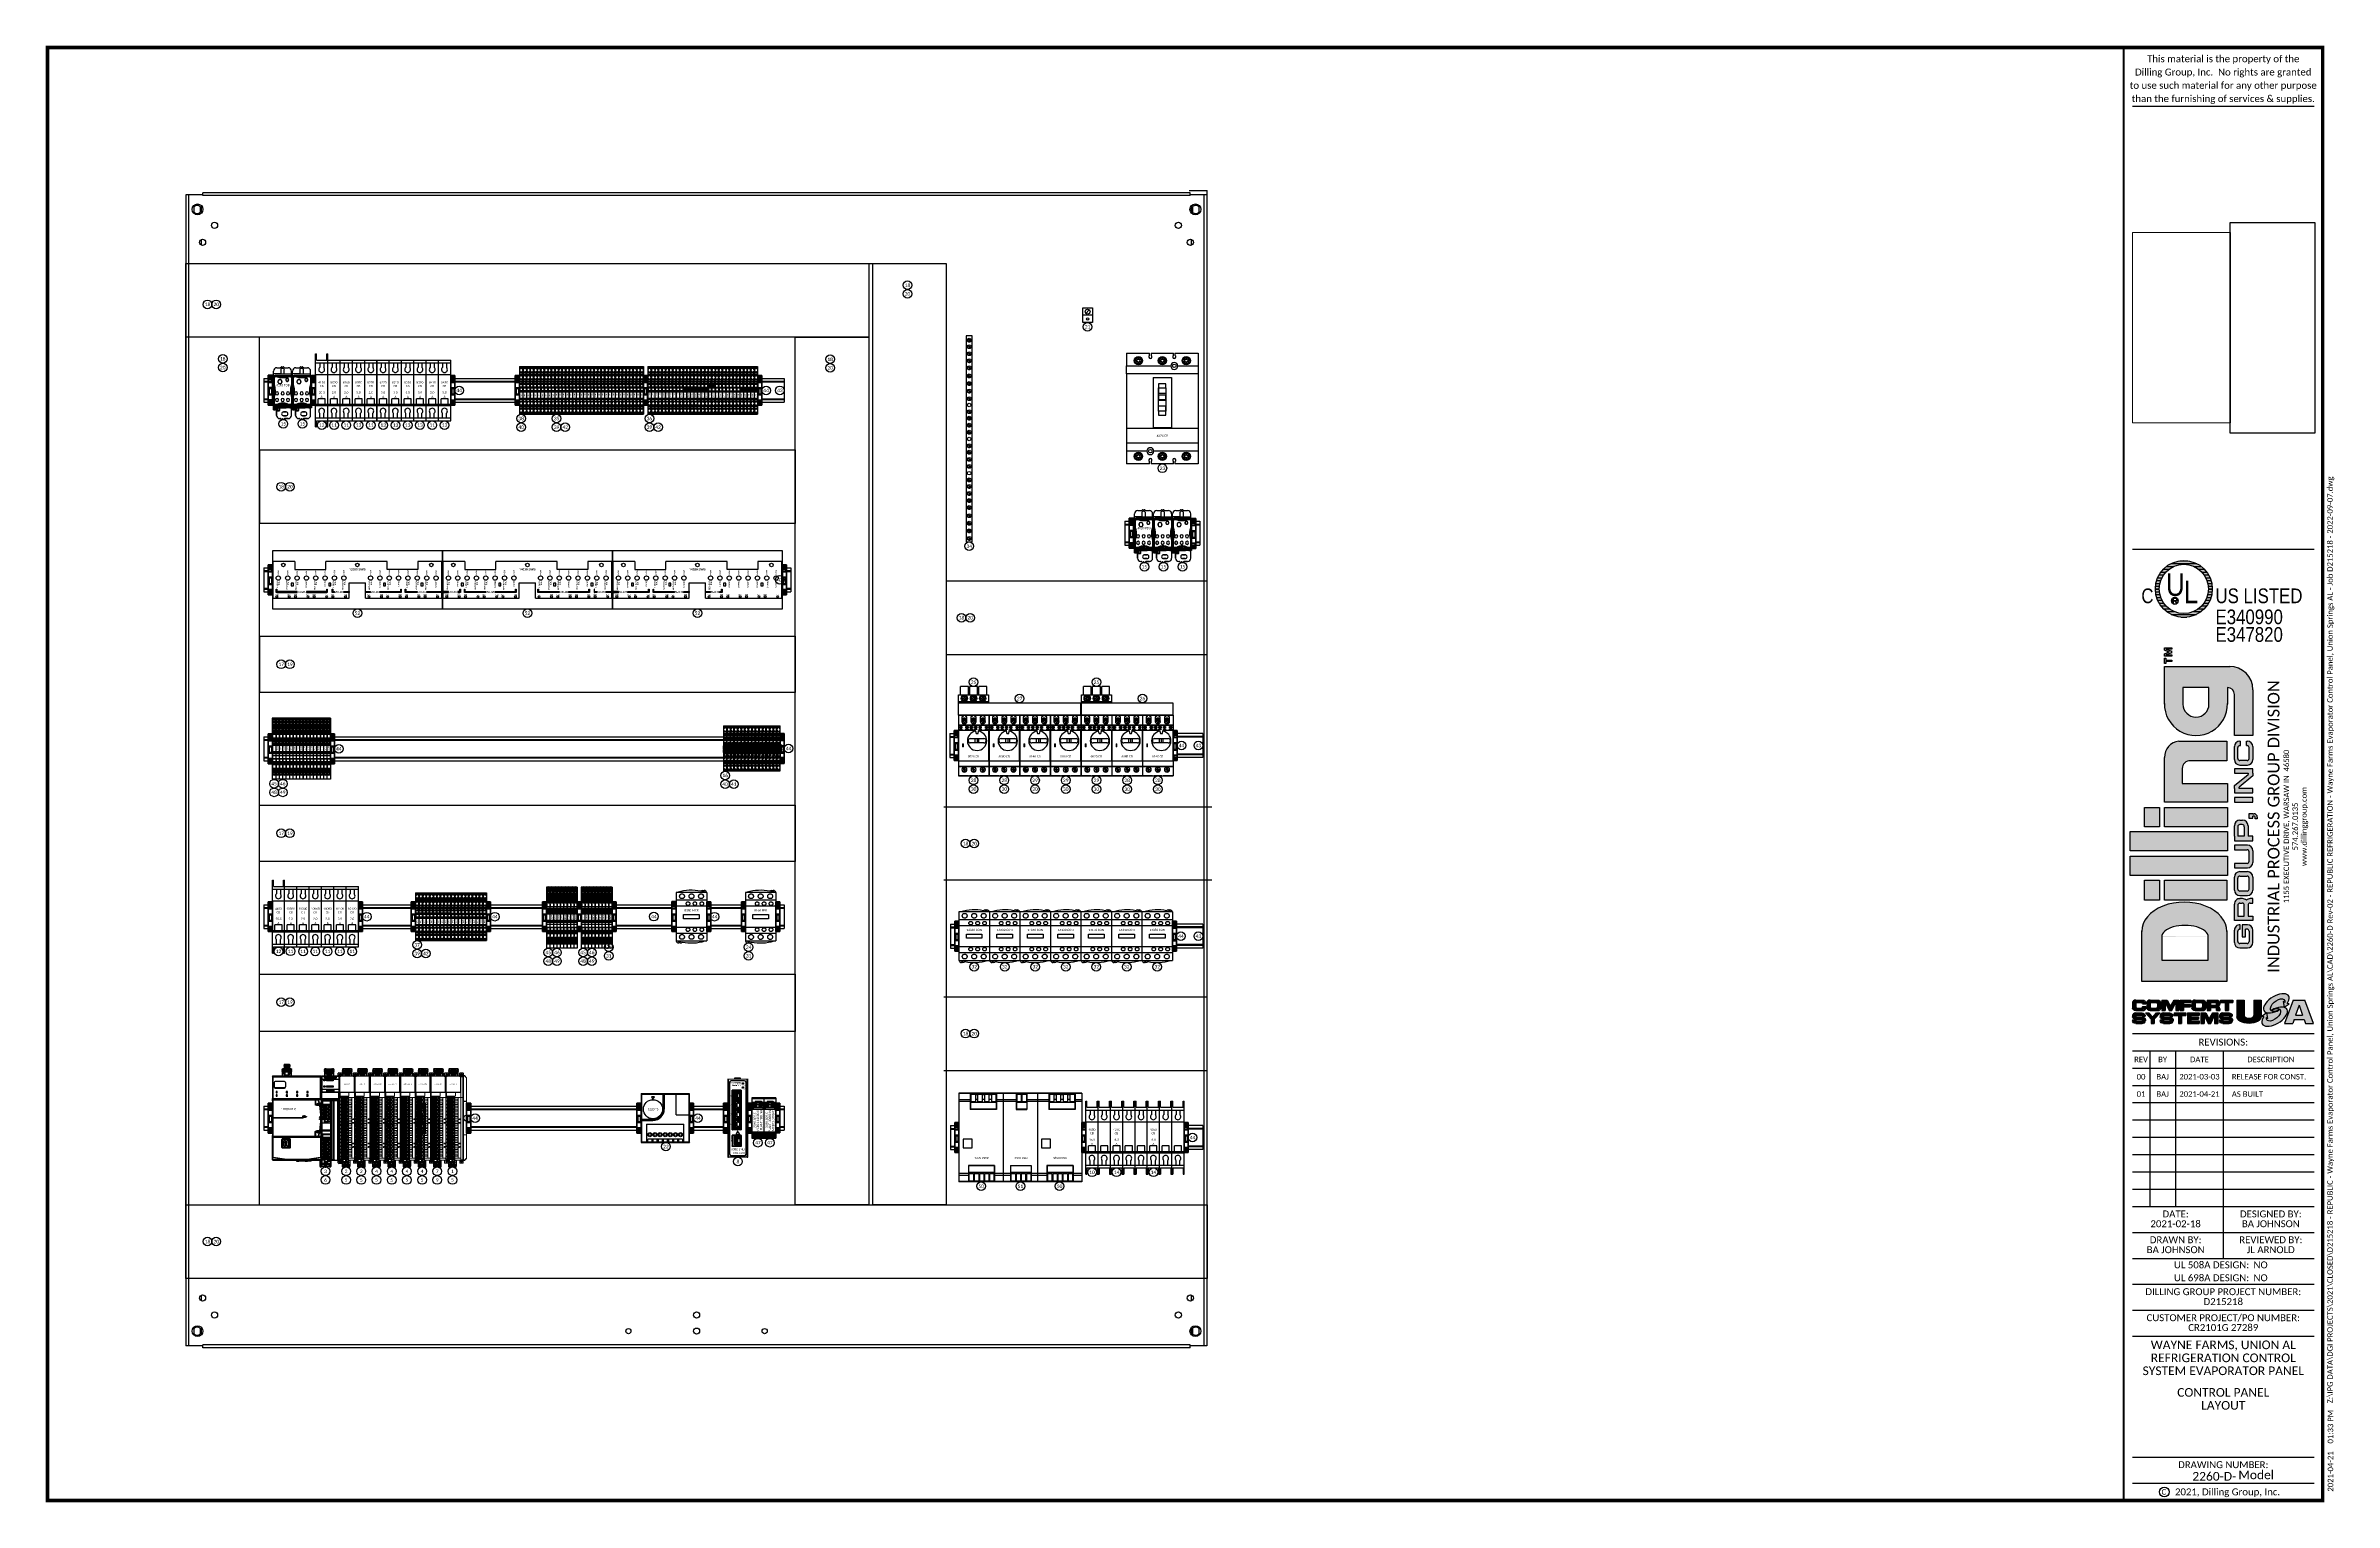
# Paper-space layout '018' of a CAD drawing. Header units: inches. Extents: x -7.8 to 25.3, y -3.5 to 17.5.
# The model-space entities are those that its viewports show. They can reach past a viewport. Long polylines and large blocks are cut down to what shows.
import ezdxf
from ezdxf.enums import TextEntityAlignment as Align

# ---------------------------------------------------------------- set-up
doc = ezdxf.new("R2010")
doc.units = ezdxf.units.IN
doc.header["$MEASUREMENT"] = 0
for name, pattern in [('DASHED', [0.75, 0.5, -0.25]), ('HIDDEN', [0.2, 0.1, -0.1]), ('HIDDEN2', [0.1875, 0.125, -0.0625])]:
    doc.linetypes.add(name, pattern=pattern)
doc.layers.add('AXIS', color=7, linetype='Continuous')
doc.layers.add('TOPOVERLAY', color=3, linetype='Continuous')
doc.styles.add('Arial', font='arial.ttf', dxfattribs={"height": 0.1})
doc.styles.add('Arial Bold', font='arialbd.ttf', dxfattribs={"height": 0.08})
doc.styles.add('Calibri', font='calibri.ttf')
doc.styles.add('SIMPLEX', font='simplex.shx', dxfattribs={"height": 6})
doc.styles.get("Standard").update_dxf_attribs({"font": 'arial.ttf'})
doc.styles.add('Swiss', font='swissck.ttf')
doc.styles.add('尺寸标注Arial', font='arial.ttf', dxfattribs={"width": 0.7})
picture_1 = doc.add_image_def('image1.jpg', size_in_pixel=(293, 151))
picture_2 = doc.add_image_def('image2.bmp', size_in_pixel=(325, 130))

# ---------------------------------------------------------------- blocks, each defined once
blk = doc.blocks.new('UL')
at = {"linetype": 'Continuous'}
h = blk.add_hatch(dxfattribs=at)
h.set_pattern_fill('LINE', color=256, scale=100, style=0)
h.set_pattern_definition([(0, (-735.522, -778.876), (0, 12.5), [])])
edge = h.paths.add_edge_path()
edge.add_arc((-576.1, -757), 12.6, 0, 360)
edge = h.paths.add_edge_path(flags=17)
edge.add_arc((-576.1, -757), 10.9, 0, 360)
h = blk.add_hatch(dxfattribs=at)
h.set_pattern_fill('LINE', color=256, scale=10, style=0)
h.set_pattern_definition([(0, (-735.5219, -778.8765), (0, 1.25), [])])
edge = h.paths.add_edge_path()
edge.add_arc((-576.1, -757), 12.6, 0, 360)
edge = h.paths.add_edge_path(flags=17)
edge.add_arc((-576.1, -757), 10.9, 0, 360)
h = blk.add_hatch(color=256, dxfattribs=at)
edge = h.paths.add_edge_path()
edge.add_arc((-576.1, -757), 12.6, 0, 360)
edge = h.paths.add_edge_path(flags=17)
edge.add_arc((-576.1, -757), 10.9, 0, 360)
at = {"linetype": 'Continuous', "lineweight": 50}
for p, q in [((-580.8, -763.6), (-580.8, -761.1)), ((-580.8, -761.1), (-579.7, -761.1)), ((-580.8, -762.3), (-579.7, -762.3)), ((-579.9, -762.3), (-579.2, -763.4))]:
    blk.add_line(p, q, dxfattribs=at)
at = {"linetype": 'Continuous'}
for radius in [12.6, 10.9]:
    blk.add_circle((-576.1, -757), radius, dxfattribs=at)
at = {"linetype": 'Continuous', "lineweight": 50}
blk.add_circle((-580.1, -762.3), 1.43, dxfattribs=at)
blk.add_arc((-579.7, -761.7), 0.594, 270, 90, dxfattribs=at)
at = {"style": 'Swiss'}
for s, height, p in [('C', 6.5, (-594.9, -763.3)), ('U', 10, (-584, -760.1)), ('L', 10, (-576.1, -763.3)), ('US LISTED', 6.5, (-562.1, -763.3)), ('E340990', 6.5, (-562.1, -772.6)), ('E347820', 6.5, (-562.1, -780.4))]:
    blk.add_text(s, height=height, dxfattribs=at).set_placement(p)
blk = doc.blocks.new('DILLING LOGO')
h = blk.add_hatch(color=256)
h.dxf.hatch_style = 1
h.paths.add_polyline_path([(69.5, 40), (83.5, 40), (83.5, -31), (69.5, -31)])
h.paths.add_polyline_path([(51.5, 40), (65.5, 40), (65.5, -31), (51.5, -31)])
h = blk.add_hatch(color=256)
h.dxf.hatch_style = 1
edge = h.paths.add_edge_path()
edge.add_ellipse((10.75, 0.5), major_axis=(0, -31), ratio=0.6854616, start_angle=360.46205, end_angle=539.53795)
edge.add_line((10.92, 31.5), (-10.5, 31.5))
edge.add_line((-10.5, 31.5), (-26, 31.5))
edge.add_line((-26, 31.5), (-26, -30.5))
edge.add_line((-26, -30.5), (-10.5, -30.5))
edge.add_line((-10.5, -30.5), (10.92, -30.5))
edge = h.paths.add_edge_path(flags=16)
edge.add_ellipse((6.75, 0), major_axis=(0, -17), ratio=0.4852417, start_angle=360.84252, end_angle=539.15748, ccw=False)
edge.add_ellipse((6.75, 0), major_axis=(0, -17), ratio=0.4852417, start_angle=359.15748, end_angle=360.84252, ccw=False)
edge.add_line((6.63, -17), (-10.5, -17))
edge.add_line((-10.5, -17), (-10.5, 17))
edge.add_line((-10.5, 17), (6.63, 17))
edge.add_ellipse((6.75, 0), major_axis=(0, -17), ratio=0.4852417, start_angle=539.15748, end_angle=540.84252, ccw=False)
h = blk.add_hatch(color=256)
h.dxf.hatch_style = 1
h.paths.add_polyline_path([(48, 15), (33.5, 15), (33.5, -30.5), (48, -30.5)])
h.paths.add_polyline_path([(48, 18.5), (48, 29.5), (33.5, 29.5), (33.5, 18.5)])
h = blk.add_hatch(color=256)
h.dxf.hatch_style = 1
h.paths.add_polyline_path([(101, 15), (87, 15), (87, -31), (101, -31)])
h.paths.add_polyline_path([(87, 29.5), (87, 18.5), (101, 18.5), (101, 29.5)])
h = blk.add_hatch(color=256)
h.dxf.hatch_style = 1
h.paths.add_polyline_path([(118.5, 2), (129.5, 2, -0.4423699), (135, -4), (135, -30.5), (149.5, -30.5), (149.5, 4.5, 0.3757351), (137.5, 15), (118.5, 15), (105, 15), (105, -31), (118.5, -31)])
h.paths.add_polyline_path([(177, -31), (188.5, -31, -0.4142136), (183.5, -36), (153.5, -36), (153.5, -49.5), (187, -49.5, 0.4142136), (204, -32.5), (204, 15), (188.5, 15), (177, 15, 1.0219754)])
h.paths.add_polyline_path([(176.5, 1.5), (188.5, 1.5), (188.5, -17.5), (176.5, -17.5, -1)], flags=16)
h.paths.add_polyline_path([(206, 15), (206, 14), (207.5, 14), (207.5, 9.5), (208.5, 9.5), (208.5, 14), (210, 14), (210, 15)])
h.paths.add_polyline_path([(212.5, 14), (214, 9.5), (215, 9.5), (216.5, 14), (216.5, 9.5), (217.5, 9.5), (217.5, 15), (215.75, 15), (214.5, 11.5), (213.25, 15), (211.5, 15), (211.5, 9.5), (212.5, 9.5)])
h.paths.add_polyline_path([(136, -36, 0.4142136), (132, -40), (132, -45.5, 0.4142136), (136, -49.5), (145.5, -49.5, 0.4142136), (149.5, -45.5), (149.5, -44.75), (146.25, -44.75), (146.25, -45.25, -0.4142136), (144.75, -46.75), (136.75, -46.75, -0.4142136), (135.25, -45.25), (135.25, -40, -0.4142136), (136.75, -38.5), (144.75, -38.5, -0.4142136), (146.25, -40), (146.25, -40.5), (149.5, -40.5), (149.5, -40, 0.4142136), (145.5, -36)])
h.paths.add_polyline_path([(129.25, -36), (126, -36), (126, -46), (125.14, -46), (117, -36), (115, -36), (111.75, -36), (111.75, -49.5), (115, -49.5), (115, -39.5), (115.83, -39.5), (124.08, -49.5), (126, -49.5), (129.25, -49.5)])
h.paths.add_polyline_path([(108.25, -36), (105, -36), (105, -49.5), (108.25, -49.5)])
h.paths.add_polyline_path([(93.25, -46.5), (93.25, -49.5), (94.75, -49.5), (94.75, -50.5, -0.4142136), (94, -51.25), (92.75, -51.25), (92.75, -52.75), (94, -52.75, 0.4142136), (96.5, -50.25), (96.5, -49.5), (96.5, -46.5)])
h.paths.add_polyline_path([(91.75, -42), (91.75, -40, 0.4142136), (87.75, -36), (80, -36), (76.75, -36), (76.75, -49.5), (80, -49.5), (80, -46), (87.75, -46, 0.4142136)])
h.paths.add_polyline_path([(87, -43.25), (80, -43.25), (80, -38.5), (87, -38.5, -0.4142136), (88.5, -40), (88.5, -41.75, -0.4142136)], flags=16)
h.paths.add_polyline_path([(70.25, -45.25, -0.4142136), (68.75, -46.75), (61.75, -46.75, -0.4142136), (60.25, -45.25), (60.25, -36), (57, -36), (57, -45.5, 0.4142136), (61, -49.5), (69.5, -49.5, 0.4142136), (73.5, -45.5), (73.5, -36), (70.25, -36)])
h.paths.add_polyline_path([(54.25, -45.5), (54.25, -40, 0.4142136), (50.25, -36), (40.75, -36, 0.4142136), (36.75, -40), (36.75, -45.5, 0.4142136), (40.75, -49.5), (50.25, -49.5, 0.4142136)])
h.paths.add_polyline_path([(51, -45.25, -0.4142136), (49.5, -46.75), (41.5, -46.75, -0.4142136), (40, -45.25), (40, -40, -0.4142136), (41.5, -38.5), (49.5, -38.5, -0.4142136), (51, -40)], flags=16)
h.paths.add_polyline_path([(31.25, -47.5), (31.25, -49.5), (34.5, -49.5), (34.5, -47.5, 0.191812), (33.4, -44.75, 0.191812), (34.5, -42), (34.5, -40, 0.4142136), (30.5, -36), (21.75, -36), (18.5, -36), (18.5, -49.5), (21.75, -49.5), (21.75, -46), (29.75, -46, -0.4142136)])
h.paths.add_polyline_path([(29.75, -43.25), (21.75, -43.25), (21.75, -38.5), (29.75, -38.5, -0.4142136), (31.25, -40), (31.25, -41.75, -0.4142136)], flags=16)
h.paths.add_polyline_path([(15.5, -45.5), (15.5, -41.75), (6.75, -41.75), (6.75, -44.25), (12.25, -44.25), (12.25, -45.25, -0.4142136), (10.75, -46.75), (3.25, -46.75, -0.4142136), (1.75, -45.25), (1.75, -40, -0.4142136), (3.25, -38.5), (10.75, -38.5, -0.4142136), (12.25, -40), (12.25, -40.25), (15.49, -40.25, 0.4326522), (11.5, -36), (2.5, -36, 0.4142136), (-1.5, -40), (-1.5, -45.5, 0.4142136), (2.5, -49.5), (11.5, -49.5, 0.4142136)])
for p, q in [((214, 9.5), (212.5, 14)), ((213.25, 15), (214.5, 11.5)), ((214, 9.5), (215, 9.5)), ((215.75, 15), (214.5, 11.5)), ((216.5, 14), (215, 9.5)), ((-1.5, -40), (-1.5, -45.5)), ((1.75, -45.25), (1.75, -40)), ((2.5, -36), (11.5, -36)), ((2.5, -49.5), (11.5, -49.5)), ((12.25, -45.25), (12.25, -44.25)), ((36.75, -40), (36.75, -45.5)), ((40, -45.25), (40, -40)), ((40.75, -36), (50.25, -36)), ((50.25, -49.5), (40.75, -49.5)), ((41.5, -38.5), (49.5, -38.5)), ((41.5, -46.75), (49.5, -46.75)), ((51, -40), (51, -45.25)), ((54.25, -40), (54.25, -45.5)), ((69.5, -49.5), (61, -49.5)), ((61.75, -46.75), (68.75, -46.75)), ((80, -36), (87.75, -36)), ((87, -38.5), (80, -38.5)), ((87, -43.25), (80, -43.25)), ((87.75, -46), (80, -46)), ((88.5, -41.75), (88.5, -40)), ((91.75, -40), (91.75, -42)), ((115, -36), (117, -36)), ((115, -39.5), (115.83, -39.5)), ((124.08, -49.5), (115.83, -39.5)), ((117, -36), (125.14, -46)), ((126, -49.5), (124.08, -49.5)), ((126, -46), (125.14, -46)), ((132, -40), (132, -45.5)), ((135.25, -45.25), (135.25, -40)), ((136, -36), (145.5, -36)), ((145.5, -49.5), (136, -49.5)), ((136.75, -38.5), (144.75, -38.5)), ((136.75, -46.75), (144.75, -46.75)), ((146.25, -40), (146.25, -40.5)), ((146.25, -40.5), (149.5, -40.5)), ((146.25, -44.75), (149.5, -44.75)), ((146.25, -44.75), (146.25, -45.25)), ((149.5, -40), (149.5, -40.5)), ((149.5, -44.75), (149.5, -45.5))]:
    blk.add_line(p, q)
for points in [[(51.5, 40), (65.5, 40), (65.5, -31), (51.5, -31)], [(69.5, 40), (83.5, 40), (83.5, -31), (69.5, -31)], [(33.5, 29.5), (48, 29.5), (48, 18.5), (33.5, 18.5)], [(87, 29.5), (101, 29.5), (101, 18.5), (87, 18.5)], [(33.5, 15), (48, 15), (48, -30.5), (33.5, -30.5)], [(87, 15), (101, 15), (101, -31), (87, -31)], [(108.25, -49.5), (108.25, -36), (105, -36), (105, -49.5)]]:
    blk.add_lwpolyline(points, close=True)
for points in [[(-10.5, -30.5), (-26, -30.5), (-26, 31.5), (-10.5, 31.5)], [(-10.5, 31.5), (10.92, 31.5)], [(6.87, 17), (-10.5, 17)], [(-10.5, 17), (-10.5, -17)], [(118.5, 2), (118.5, -31), (105, -31), (105, 15), (118.5, 15)], [(118.5, 15), (137.5, 15)], [(129.55, 2), (118.5, 2)], [(149.5, 4.5), (149.5, -30.5), (135, -30.5), (135, -3)], [(176.5, 15), (188.5, 15)], [(188.5, 1.5), (176.5, 1.5)], [(188.5, 15), (204, 15), (204, -33)], [(188.5, -17.5), (188.5, 1.5)], [(207.5, 14), (206, 14), (206, 15), (210, 15), (210, 14), (208.5, 14)], [(208.5, 14), (208.5, 9.5), (207.5, 9.5), (207.5, 14)], [(212.5, 14), (212.5, 9.5), (211.5, 9.5), (211.5, 15), (213.25, 15)], [(215.75, 15), (217.5, 15), (217.5, 9.5), (216.5, 9.5), (216.5, 14)], [(-10.5, -17), (6.87, -17)], [(10.92, -30.5), (-10.5, -30.5)], [(176.5, -17.5), (188.5, -17.5)], [(188.5, -31), (176.5, -31)], [(3.25, -38.5), (10.75, -38.5)], [(10.75, -46.75), (3.25, -46.75)], [(15.5, -45.5), (15.5, -41.75), (6.75, -41.75), (6.75, -44.25), (12.25, -44.25)], [(12.25, -40), (12.25, -40.25), (15.5, -40.25), (15.5, -40)], [(21.75, -46), (21.75, -49.5), (18.5, -49.5), (18.5, -36), (21.75, -36)], [(21.75, -36), (30.5, -36)], [(21.75, -38.5), (21.75, -43.25)], [(29.75, -38.5), (21.75, -38.5)], [(21.75, -43.25), (29.75, -43.25)], [(29.75, -46), (21.75, -46)], [(31.25, -40), (31.25, -41.75)], [(31.25, -47.5), (31.25, -49.5), (34.5, -49.5), (34.5, -47.5)], [(34.5, -42), (34.5, -40)], [(60.25, -45.25), (60.25, -36), (57, -36), (57, -45.5)], [(57, -45.75), (57.01, -45.75)], [(73.5, -45.5), (73.5, -36), (70.25, -36), (70.25, -45.25)], [(80, -36), (76.75, -36), (76.75, -49.5), (80, -49.5), (80, -46)], [(80, -43.25), (80, -38.5)], [(96.5, -49.5), (96.5, -46.5), (93.25, -46.5), (93.25, -49.5), (94.75, -49.5)], [(94.75, -50.5), (94.75, -49.5)], [(96.5, -49.5), (96.5, -50.25)], [(115, -36), (111.75, -36), (111.75, -49.5), (115, -49.5), (115, -39.5)], [(126, -49.5), (129.25, -49.5), (129.25, -36), (126, -36), (126, -46)], [(187, -49.5), (153.5, -49.5), (153.5, -36), (183.5, -36)], [(94, -52.75), (92.75, -52.75), (92.75, -51.25), (94, -51.25)]]:
    blk.add_lwpolyline(points)
for centre, radius, start, end in [((129.52, -3.5), 5.5, 354.78414, 90.23676), ((137.5, 2.89), 12.11, 7.62815, 90), ((176.5, -8), 23.01, 88.75464, 271.24536), ((176.5, -8), 9.5, 90, 270), ((183.5, -31), 5, 270, 0), ((187, -32.5), 17, 270, 0), ((2.5, -40), 4, 90, 180), ((2.5, -45.5), 4, 180, 270), ((3.25, -40), 1.5, 90, 180), ((3.25, -45.25), 1.5, 180, 270), ((10.75, -40), 1.5, 0, 90), ((10.75, -45.25), 1.5, 270, 0), ((11.5, -40), 4, 356.41668, 90), ((11.5, -45.5), 4, 270, 0), ((29.75, -40), 1.5, 0, 90), ((29.75, -41.75), 1.5, 270, 0), ((29.75, -47.5), 1.5, 0, 90), ((30.5, -40), 4, 356.41668, 90), ((30.5, -42), 4, 316.56746, 0), ((30.5, -47.5), 4, 0, 43.43254), ((40.75, -40), 4, 90, 180), ((40.75, -45.5), 4, 180, 270), ((41.5, -40), 1.5, 90, 180), ((41.5, -45.25), 1.5, 180, 270), ((49.5, -40), 1.5, 0, 90), ((49.5, -45.25), 1.5, 270, 0), ((50.25, -40), 4, 0, 90), ((50.25, -45.5), 4, 270, 0), ((61, -45.5), 4, 180, 270), ((61.75, -45.25), 1.5, 180, 270), ((68.75, -45.25), 1.5, 270, 0), ((69.5, -45.5), 4, 270, 0), ((87, -40), 1.5, 0, 90), ((87, -41.75), 1.5, 270, 0), ((87.75, -40), 4, 0, 90), ((87.75, -42), 4, 270, 0), ((136, -40), 4, 90, 180), ((136, -45.5), 4, 180, 270), ((136.75, -40), 1.5, 90, 180), ((136.75, -45.25), 1.5, 180, 270), ((144.75, -40), 1.5, 0, 90), ((144.75, -45.25), 1.5, 270, 0), ((145.5, -40), 4, 0, 90), ((145.5, -45.5), 4, 270, 0), ((94, -50.25), 2.5, 270, 0), ((94, -50.5), 0.75, 270, 0)]:
    blk.add_arc(centre, radius, start, end)
for centre, major_axis, ratio, start_param, end_param in [((6.75, 0), (0, -17), 0.4852417, 6.2684805, 9.4394828), ((10.75, 0.5), (0, -31), 0.6854616, 6.275121, 9.4328423)]:
    blk.add_ellipse(centre, major_axis=major_axis, ratio=ratio, start_param=start_param, end_param=end_param)
blk = doc.blocks.new('CSUSA')
h = blk.add_hatch(color=256)
h.dxf.hatch_style = 1
edge = h.paths.add_edge_path()
edge.add_ellipse((6, 22.5), major_axis=(-3.75, 0), ratio=0.733333, start_angle=0, end_angle=90, ccw=False)
edge.add_line((2.2, 22.5), (2.2, 29))
edge.add_ellipse((6, 29), major_axis=(-3.75, 0), ratio=0.733333, start_angle=270, end_angle=360, ccw=False)
edge.add_line((6, 31.8), (13.6, 31.8))
edge.add_ellipse((13.6, 29), major_axis=(3.75, 0), ratio=0.733333, start_angle=0, end_angle=90, ccw=False)
edge.add_line((17.4, 29), (17.4, 27.4))
edge.add_line((17.4, 27.4), (13.6, 27.4))
edge.add_line((13.6, 27.4), (13.6, 27.6))
edge.add_ellipse((12.2, 27.6), major_axis=(0, 1.38), ratio=1, start_angle=270, end_angle=360)
edge.add_line((12.2, 29), (7.4, 29))
edge.add_ellipse((7.4, 27.6), major_axis=(-1.38, 0), ratio=1, start_angle=270, end_angle=360)
edge.add_line((6, 27.6), (6, 23.9))
edge.add_ellipse((7.4, 23.9), major_axis=(0, -1.38), ratio=1, start_angle=270, end_angle=360)
edge.add_line((7.4, 22.5), (12.2, 22.5))
edge.add_ellipse((12.2, 23.9), major_axis=(1.38, 0), ratio=1, start_angle=270, end_angle=360)
edge.add_line((13.6, 23.9), (13.6, 24.5))
edge.add_line((13.6, 24.5), (17.4, 24.5))
edge.add_line((17.4, 24.5), (17.4, 22.5))
edge.add_ellipse((13.6, 22.5), major_axis=(3.75, 0), ratio=0.733333, start_angle=270, end_angle=360, ccw=False)
edge.add_line((13.6, 19.8), (6, 19.8))
h = blk.add_hatch(color=256)
h.dxf.hatch_style = 1
edge = h.paths.add_edge_path()
edge.add_ellipse((22.5, 22.5), major_axis=(-3.75, 0), ratio=0.733333, start_angle=0, end_angle=90, ccw=False)
edge.add_line((18.8, 22.5), (18.8, 29))
edge.add_ellipse((22.5, 29), major_axis=(-3.75, 0), ratio=0.733333, start_angle=270, end_angle=360, ccw=False)
edge.add_line((22.5, 31.8), (31, 31.8))
edge.add_ellipse((31, 29), major_axis=(3.75, 0), ratio=0.733333, start_angle=1.3196, end_angle=90, ccw=False)
edge.add_line((34.8, 29.1), (34.8, 22.5))
edge.add_ellipse((31, 22.5), major_axis=(3.75, 0), ratio=0.733333, start_angle=270, end_angle=360, ccw=False)
edge.add_line((31, 19.8), (22.5, 19.8))
edge = h.paths.add_edge_path(flags=16)
edge.add_ellipse((23.9, 23.9), major_axis=(0, -1.38), ratio=1, start_angle=270, end_angle=360)
edge.add_line((23.9, 22.5), (29.6, 22.5))
edge.add_ellipse((29.6, 23.9), major_axis=(1.38, 0), ratio=1, start_angle=270, end_angle=360)
edge.add_line((31, 23.9), (31, 27.6))
edge.add_ellipse((29.6, 27.6), major_axis=(0, 1.38), ratio=1, start_angle=270, end_angle=360)
edge.add_line((29.6, 29), (23.9, 29))
edge.add_ellipse((23.9, 27.6), major_axis=(-1.38, 0), ratio=1, start_angle=270, end_angle=360)
edge.add_line((22.5, 27.6), (22.5, 23.9))
h = blk.add_hatch(color=256)
h.dxf.hatch_style = 1
h.paths.add_polyline_path([(47.2, 19.8), (51.8, 29), (51.8, 19.8), (55.5, 19.8), (55.5, 31.8), (49.8, 31.8), (45.8, 24.5), (41.8, 31.8), (36, 31.8), (36, 19.8), (39.8, 19.8), (39.8, 29), (44.2, 19.8)])
h = blk.add_hatch(color=256)
h.dxf.hatch_style = 1
h.paths.add_polyline_path([(60.8, 26.8), (68.8, 26.8), (68.8, 24), (60.8, 24), (60.8, 19.8), (57, 19.8), (57, 31.8), (69.2, 31.8), (69.2, 29), (60.8, 29)])
h = blk.add_hatch(color=256)
h.dxf.hatch_style = 1
edge = h.paths.add_edge_path()
edge.add_ellipse((74, 22.5), major_axis=(-3.75, 0), ratio=0.733333, start_angle=0, end_angle=90, ccw=False)
edge.add_line((70.2, 22.5), (70.2, 29))
edge.add_ellipse((74, 29), major_axis=(-3.75, 0), ratio=0.733333, start_angle=270, end_angle=360, ccw=False)
edge.add_line((74, 31.8), (82.5, 31.8))
edge.add_ellipse((82.5, 29), major_axis=(3.75, 0), ratio=0.733333, start_angle=1.3196, end_angle=90, ccw=False)
edge.add_line((86.2, 29.1), (86.2, 22.5))
edge.add_ellipse((82.5, 22.5), major_axis=(3.75, 0), ratio=0.733333, start_angle=270, end_angle=360, ccw=False)
edge.add_line((82.5, 19.8), (74, 19.8))
edge = h.paths.add_edge_path(flags=16)
edge.add_ellipse((75.4, 23.9), major_axis=(0, -1.38), ratio=1, start_angle=270, end_angle=360)
edge.add_line((75.4, 22.5), (81.1, 22.5))
edge.add_ellipse((81.1, 23.9), major_axis=(1.38, 0), ratio=1, start_angle=270, end_angle=360)
edge.add_line((82.5, 23.9), (82.5, 27.6))
edge.add_ellipse((81.1, 27.6), major_axis=(0, 1.38), ratio=1, start_angle=270, end_angle=360)
edge.add_line((81.1, 29), (75.4, 29))
edge.add_ellipse((75.4, 27.6), major_axis=(-1.38, 0), ratio=1, start_angle=270, end_angle=360)
edge.add_line((74, 27.6), (74, 23.9))
h = blk.add_hatch(color=256)
h.dxf.hatch_style = 1
edge = h.paths.add_edge_path()
edge.add_ellipse((98.5, 27.2), major_axis=(3.75, 0), ratio=0.733333, start_angle=294.5759, end_angle=360)
edge.add_line((102.2, 27.3), (102.2, 29.1))
edge.add_ellipse((98.5, 29), major_axis=(3.75, 0), ratio=0.733333, start_angle=1.3196, end_angle=90)
edge.add_line((98.5, 31.8), (87.8, 31.8))
edge.add_line((87.8, 31.8), (87.8, 19.8))
edge.add_line((87.8, 19.8), (91.5, 19.8))
edge.add_line((91.5, 19.8), (91.5, 23.1))
edge.add_line((91.5, 23.1), (97.1, 23.1))
edge.add_ellipse((97.1, 21.8), major_axis=(0, 1.38), ratio=1, start_angle=270, end_angle=360, ccw=False)
edge.add_line((98.5, 21.8), (98.5, 19.8))
edge.add_line((98.5, 19.8), (102.2, 19.8))
edge.add_line((102.2, 19.8), (102.2, 21.7))
edge.add_ellipse((100, 21), major_axis=(-0.03, 3.75), ratio=0.613301, start_angle=-78.7309, end_angle=-0.7113)
edge = h.paths.add_edge_path(flags=16)
edge.add_ellipse((97.1, 27.2), major_axis=(1.38, 0), ratio=1, start_angle=270, end_angle=360, ccw=False)
edge.add_line((97.1, 25.9), (91.5, 25.9))
edge.add_line((91.5, 25.9), (91.5, 29))
edge.add_line((91.5, 29), (97.1, 29))
edge.add_ellipse((97.1, 27.6), major_axis=(0, 1.38), ratio=1, start_angle=270, end_angle=360, ccw=False)
edge.add_line((98.5, 27.6), (98.5, 27.2))
h = blk.add_hatch(color=256)
h.dxf.hatch_style = 1
h.paths.add_polyline_path([(108.2, 19.8), (112, 19.8), (112, 29), (117, 29), (117, 31.8), (103.2, 31.8), (103.2, 29), (108.2, 29)])
h = blk.add_hatch(color=256)
h.dxf.hatch_style = 1
edge = h.paths.add_edge_path()
edge.add_ellipse((135.7, 12.4), major_axis=(-13.9, 0), ratio=0.529148, start_angle=0, end_angle=180, ccw=False)
edge.add_line((121.8, 12.4), (121.8, 31.8))
edge.add_line((121.8, 31.8), (130.2, 31.8))
edge.add_line((130.2, 31.8), (130.2, 14))
edge.add_ellipse((135.7, 14), major_axis=(-5.44, 0), ratio=0.551724, start_angle=0, end_angle=180)
edge.add_line((141.1, 14), (141.1, 31.8))
edge.add_line((141.1, 31.8), (149.6, 31.8))
edge.add_line((149.6, 31.8), (149.6, 12.4))
h = blk.add_hatch(color=172)
h.dxf.hatch_style = 1
edge = h.paths.add_edge_path()
edge.add_line((181.5, 27.6), (179.4, 28))
edge.add_ellipse((167, 28), major_axis=(14.2, 8.4), ratio=0.499385, start_angle=310.1628, end_angle=626.6159)
edge.add_line((170.4, 20.4), (170.2, 20.8))
edge.add_ellipse((168.4, 25.9), major_axis=(7.61, 6.02), ratio=0.529621, start_angle=-30.5274, end_angle=259.7038, ccw=False)
edge.add_line((176.5, 29), (174.8, 30))
edge.add_line((174.8, 30), (176, 23.6))
edge.add_line((176, 23.6), (181.5, 27.6))
h = blk.add_hatch(color=256)
h.dxf.hatch_style = 1
h.paths.add_polyline_path([(198.7, 9.5), (200.3, 5), (209.5, 5), (199.6, 31.8), (186.4, 31.8), (176.5, 5), (185.8, 5), (187.3, 9.5)])
h.paths.add_polyline_path([(193, 25.9), (197, 14.5), (189, 14.5)], flags=16)
h = blk.add_hatch(color=256)
h.dxf.hatch_style = 1
edge = h.paths.add_edge_path()
edge.add_ellipse((13.2, 9.5), major_axis=(3.75, 0), ratio=0.733333, start_angle=0, end_angle=5.2159)
edge.add_ellipse((13.2, 9.5), major_axis=(3.75, 0), ratio=0.733333, start_angle=5.2159, end_angle=90)
edge.add_line((13.2, 12.2), (6.6, 12.2))
edge.add_arc((6.6, 12.9), 0.625, 180, 270, ccw=False)
edge.add_line((6, 12.9), (6, 13.6))
edge.add_arc((6.6, 13.6), 0.625, 90, 180, ccw=False)
edge.add_line((6.6, 14.2), (12.6, 14.2))
edge.add_arc((12.6, 13.6), 0.625, 0, 90, ccw=False)
edge.add_line((13.2, 13.6), (13.2, 13.4))
edge.add_line((13.2, 13.4), (16.8, 13.4))
edge.add_line((16.8, 13.4), (16.8, 14.2))
edge.add_ellipse((13, 14.2), major_axis=(3.75, 0), ratio=0.733333, start_angle=0, end_angle=86.1774)
edge.add_ellipse((13, 14.2), major_axis=(3.75, 0), ratio=0.733333, start_angle=86.1774, end_angle=90)
edge.add_line((13, 17), (6, 17))
edge.add_ellipse((6, 14.2), major_axis=(-3.75, 0), ratio=0.733333, start_angle=270, end_angle=360)
edge.add_line((2.2, 14.2), (2.2, 12.5))
edge.add_ellipse((6, 12.5), major_axis=(-3.75, 0), ratio=0.733333, start_angle=0, end_angle=5.2159)
edge.add_ellipse((6, 12.5), major_axis=(-3.75, 0), ratio=0.733333, start_angle=5.2159, end_angle=90)
edge.add_line((6, 9.7), (12.6, 9.7))
edge.add_arc((12.6, 9.1), 0.625, 0, 90, ccw=False)
edge.add_line((13.2, 9.1), (13.2, 8.4))
edge.add_arc((12.6, 8.4), 0.625, -90, 0, ccw=False)
edge.add_line((12.6, 7.8), (6.6, 7.8))
edge.add_arc((6.6, 8.4), 0.625, 180, 270, ccw=False)
edge.add_line((6, 8.4), (6, 9))
edge.add_line((6, 9), (2.2, 9))
edge.add_line((2.2, 9), (2.2, 7.8))
edge.add_ellipse((6, 7.8), major_axis=(-3.75, 0), ratio=0.733333, start_angle=0, end_angle=90)
edge.add_line((6, 5), (13.2, 5))
edge.add_ellipse((13.2, 7.8), major_axis=(3.75, 0), ratio=0.733333, start_angle=270, end_angle=360)
edge.add_line((17, 7.8), (17, 9.5))
h = blk.add_hatch(color=256)
h.dxf.hatch_style = 1
h.paths.add_polyline_path([(25.4, 12.2), (29.8, 17), (34, 17), (27.2, 9.7), (27.2, 5), (23.5, 5), (23.5, 9.7), (17, 17), (21.1, 17)])
h = blk.add_hatch(color=256)
h.dxf.hatch_style = 1
edge = h.paths.add_edge_path()
edge.add_ellipse((44.8, 14.2), major_axis=(3.75, 0), ratio=0.733333, start_angle=0, end_angle=86.1774)
edge.add_ellipse((44.8, 14.2), major_axis=(3.75, 0), ratio=0.733333, start_angle=86.1774, end_angle=90)
edge.add_line((44.8, 17), (37.7, 17))
edge.add_ellipse((37.8, 14.2), major_axis=(-3.75, 0), ratio=0.733333, start_angle=270, end_angle=360)
edge.add_line((34, 14.2), (34, 12.5))
edge.add_ellipse((37.8, 12.5), major_axis=(-3.75, 0), ratio=0.733333, start_angle=0, end_angle=5.2159)
edge.add_ellipse((37.8, 12.5), major_axis=(-3.75, 0), ratio=0.733333, start_angle=5.2159, end_angle=90)
edge.add_line((37.8, 9.7), (44.4, 9.7))
edge.add_arc((44.4, 9.1), 0.625, 0, 90, ccw=False)
edge.add_line((45, 9.1), (45, 8.4))
edge.add_arc((44.4, 8.4), 0.625, -90, 0, ccw=False)
edge.add_line((44.4, 7.8), (38.4, 7.8))
edge.add_arc((38.4, 8.4), 0.625, 180, 270, ccw=False)
edge.add_line((37.8, 8.4), (37.8, 9))
edge.add_line((37.8, 9), (34, 9))
edge.add_line((34, 9), (34, 7.8))
edge.add_ellipse((37.8, 7.8), major_axis=(-3.75, 0), ratio=0.733333, start_angle=0, end_angle=90)
edge.add_line((37.8, 5), (45, 5))
edge.add_ellipse((45, 7.8), major_axis=(3.75, 0), ratio=0.733333, start_angle=270, end_angle=360)
edge.add_line((48.8, 7.7), (48.8, 9.5))
edge.add_ellipse((45, 9.5), major_axis=(3.75, 0), ratio=0.733333, start_angle=0, end_angle=5.2159)
edge.add_ellipse((45, 9.5), major_axis=(3.75, 0), ratio=0.733333, start_angle=5.2159, end_angle=90)
edge.add_line((45, 12.2), (38.4, 12.2))
edge.add_arc((38.4, 12.9), 0.625, 180, 270, ccw=False)
edge.add_line((37.8, 12.9), (37.8, 13.6))
edge.add_arc((38.4, 13.6), 0.625, 90, 180, ccw=False)
edge.add_line((38.4, 14.2), (44.4, 14.2))
edge.add_arc((44.4, 13.6), 0.625, 0, 90, ccw=False)
edge.add_line((45, 13.6), (45, 13.4))
edge.add_line((45, 13.4), (48.5, 13.4))
edge.add_line((48.5, 13.4), (48.5, 14.2))
h = blk.add_hatch(color=256)
h.dxf.hatch_style = 1
h.paths.add_polyline_path([(54.8, 5), (58.5, 5), (58.5, 14.2), (63.5, 14.2), (63.5, 17), (49.8, 17), (49.8, 14.2), (54.8, 14.2)])
h = blk.add_hatch(color=256)
h.dxf.hatch_style = 1
h.paths.add_polyline_path([(65.2, 5), (78.5, 5), (78.5, 7.8), (69, 7.8), (69, 9.7), (77.8, 9.7), (77.8, 12.2), (69, 12.2), (69, 14.2), (78.5, 14.2), (78.5, 17), (65.2, 17)])
h = blk.add_hatch(color=256)
h.dxf.hatch_style = 1
h.paths.add_polyline_path([(91.8, 5), (96.2, 14.2), (96.2, 5), (100, 5), (100, 17), (94.2, 17), (90.2, 9.7), (86.2, 17), (80.5, 17), (80.5, 5), (84.2, 5), (84.2, 14.2), (88.8, 5)])
h = blk.add_hatch(color=256)
h.dxf.hatch_style = 1
edge = h.paths.add_edge_path()
edge.add_ellipse((112.8, 14.2), major_axis=(3.75, 0), ratio=0.733333, start_angle=0, end_angle=86.1774)
edge.add_ellipse((112.8, 14.2), major_axis=(3.75, 0), ratio=0.733333, start_angle=86.1774, end_angle=90)
edge.add_line((112.8, 17), (105.8, 17))
edge.add_ellipse((105.8, 14.2), major_axis=(-3.75, 0), ratio=0.733333, start_angle=270, end_angle=360)
edge.add_line((102, 14.2), (102, 12.5))
edge.add_ellipse((105.8, 12.5), major_axis=(-3.75, 0), ratio=0.733333, start_angle=0, end_angle=5.2159)
edge.add_ellipse((105.8, 12.5), major_axis=(-3.75, 0), ratio=0.733333, start_angle=5.2159, end_angle=90)
edge.add_line((105.8, 9.7), (112.4, 9.7))
edge.add_arc((112.4, 9.1), 0.625, 0, 90, ccw=False)
edge.add_line((113, 9.1), (113, 8.4))
edge.add_arc((112.4, 8.4), 0.625, -90, 0, ccw=False)
edge.add_line((112.4, 7.8), (106.4, 7.8))
edge.add_arc((106.4, 8.4), 0.625, 180, 270, ccw=False)
edge.add_line((105.8, 8.4), (105.8, 9))
edge.add_line((105.8, 9), (102, 9))
edge.add_line((102, 9), (102, 7.8))
edge.add_ellipse((105.8, 7.8), major_axis=(-3.75, 0), ratio=0.733333, start_angle=0, end_angle=90)
edge.add_line((105.8, 5), (113, 5))
edge.add_ellipse((113, 7.8), major_axis=(3.75, 0), ratio=0.733333, start_angle=270, end_angle=360)
edge.add_line((116.8, 7.8), (116.8, 9.5))
edge.add_ellipse((113, 9.5), major_axis=(3.75, 0), ratio=0.733333, start_angle=0, end_angle=5.2159)
edge.add_ellipse((113, 9.5), major_axis=(3.75, 0), ratio=0.733333, start_angle=5.2159, end_angle=90)
edge.add_line((113, 12.2), (106.4, 12.2))
edge.add_arc((106.4, 12.9), 0.625, 180, 270, ccw=False)
edge.add_line((105.8, 12.9), (105.8, 13.6))
edge.add_arc((106.4, 13.6), 0.625, 90, 180, ccw=False)
edge.add_line((106.4, 14.2), (112.4, 14.2))
edge.add_arc((112.4, 13.6), 0.625, 0, 90, ccw=False)
edge.add_line((113, 13.6), (113, 13.4))
edge.add_line((113, 13.4), (116.5, 13.4))
edge.add_line((116.5, 13.4), (116.5, 14.2))
h = blk.add_hatch(color=12)
h.dxf.hatch_style = 1
edge = h.paths.add_edge_path()
edge.add_line((161.9, 19.9), (161.7, 20.4))
edge.add_ellipse((165, 12.8), major_axis=(-14.2, -8.4), ratio=0.499385, start_angle=310.1628, end_angle=626.6159, ccw=False)
edge.add_line((152.7, 12.8), (150.6, 13.2))
edge.add_line((150.6, 13.2), (156.1, 17.2))
edge.add_line((156.1, 17.2), (157.3, 10.8))
edge.add_line((157.3, 10.8), (155.5, 11.8))
edge.add_ellipse((163.7, 14.9), major_axis=(-7.63, -5.99), ratio=0.529621, start_angle=-30.5274, end_angle=259.7038)
for p, q in [((2.2, 29), (2.2, 22.5)), ((6, 31.8), (13.6, 31.8)), ((6, 27.6), (6, 23.9)), ((7.4, 29), (12.2, 29)), ((13.6, 27.6), (13.6, 27.4)), ((13.6, 27.4), (17.4, 27.4)), ((17.4, 29), (17.4, 27.4)), ((18.8, 29), (18.8, 22.5)), ((22.5, 31.8), (31, 31.8)), ((22.5, 27.6), (22.5, 23.9)), ((23.9, 29), (29.6, 29)), ((31, 27.6), (31, 23.9)), ((34.8, 29.1), (34.8, 22.5)), ((36, 31.8), (36, 19.8)), ((36, 31.8), (41.8, 31.8)), ((39.8, 29), (39.8, 19.8)), ((39.8, 29), (44.2, 19.8)), ((41.8, 31.8), (45.8, 24.5)), ((45.8, 24.5), (49.8, 31.8)), ((47.2, 19.8), (51.8, 29)), ((49.8, 31.8), (55.5, 31.8)), ((51.8, 29), (51.8, 19.8)), ((55.5, 31.8), (55.5, 19.8)), ((57, 31.8), (69.2, 31.8)), ((57, 31.8), (57, 19.8)), ((60.8, 29), (69.2, 29)), ((60.8, 29), (60.8, 26.8)), ((60.8, 26.8), (68.8, 26.8)), ((68.8, 26.8), (68.8, 24)), ((69.2, 31.8), (69.2, 29)), ((70.2, 29), (70.2, 22.5)), ((74, 31.8), (82.5, 31.8)), ((74, 27.6), (74, 23.9)), ((75.4, 29), (81.1, 29)), ((82.5, 27.6), (82.5, 23.9)), ((86.2, 29.1), (86.2, 22.5)), ((87.8, 31.8), (87.8, 19.8)), ((87.8, 31.8), (98.5, 31.8)), ((91.5, 29), (97.1, 29)), ((91.5, 29), (91.5, 25.9)), ((98.5, 27.6), (98.5, 27.2)), ((102.2, 29.1), (102.2, 27.2)), ((103.2, 31.8), (103.2, 29)), ((103.2, 31.8), (117, 31.8)), ((103.2, 29), (108.2, 29)), ((108.2, 29), (108.2, 19.8)), ((112, 29), (112, 19.8)), ((112, 29), (117, 29)), ((117, 31.8), (117, 29)), ((121.8, 31.8), (130.2, 31.8)), ((121.8, 31.8), (121.8, 12.4)), ((130.2, 31.8), (130.2, 14)), ((141.1, 31.8), (141.1, 14)), ((141.1, 31.8), (149.6, 31.8)), ((149.6, 31.8), (149.6, 12.4)), ((176.5, 29), (174.8, 30)), ((174.8, 30), (176, 23.6)), ((176, 23.6), (181.5, 27.6)), ((186.4, 31.8), (176.5, 5)), ((181.5, 27.6), (179.4, 28)), ((186.4, 31.8), (199.6, 31.8)), ((209.5, 5), (199.6, 31.8)), ((2.2, 14.2), (2.2, 12.2)), ((2.2, 12.2), (2.3, 12.2)), ((2.2, 9), (2.2, 7.8)), ((2.2, 9), (6, 9)), ((6, 19.8), (13.6, 19.8)), ((6, 17), (13.2, 17)), ((6, 13.6), (6, 12.9)), ((6, 9.7), (12.6, 9.7)), ((6, 9), (6, 8.4)), ((6, 5), (13.2, 5)), ((6.6, 14.2), (12.6, 14.2)), ((6.6, 12.2), (13.2, 12.2)), ((6.6, 7.8), (12.6, 7.8)), ((7.4, 22.5), (12.2, 22.5)), ((13.2, 17), (13.2, 17)), ((13.2, 13.6), (13.2, 13.4)), ((13.2, 13.4), (16.8, 13.4)), ((13.2, 9.1), (13.2, 8.4)), ((13.6, 24.5), (17.4, 24.5)), ((13.6, 24.5), (13.6, 23.9)), ((16.8, 14.2), (16.8, 13.4)), ((23.5, 9.7), (17, 17)), ((17, 17), (21.1, 17)), ((17, 9.7), (17, 9.7)), ((17, 9.5), (17, 7.8)), ((17.4, 24.5), (17.4, 22.5)), ((25.4, 12.2), (21.1, 17)), ((22.5, 19.8), (31, 19.8)), ((23.5, 9.7), (23.5, 5)), ((23.5, 5), (27.2, 5)), ((23.9, 22.5), (29.6, 22.5)), ((25.4, 12.2), (29.8, 17)), ((27.2, 9.7), (34, 17)), ((27.2, 9.7), (27.2, 5)), ((29.8, 17), (34, 17)), ((34, 14.2), (34, 12.2)), ((34, 12.2), (34, 12.2)), ((34, 9), (34, 7.8)), ((34, 9), (37.8, 9)), ((36, 19.8), (39.8, 19.8)), ((37.8, 17), (45, 17)), ((37.8, 13.6), (37.8, 12.9)), ((37.8, 9.7), (44.4, 9.7)), ((37.8, 9), (37.8, 8.4)), ((37.8, 5), (45, 5)), ((38.4, 14.2), (44.4, 14.2)), ((38.4, 12.2), (45, 12.2)), ((38.4, 7.8), (44.4, 7.8)), ((44.2, 19.8), (47.2, 19.8)), ((45, 17), (45, 17)), ((45, 13.6), (45, 13.4)), ((45, 13.4), (48.5, 13.4)), ((45, 9.1), (45, 8.4)), ((48.5, 14.2), (48.5, 13.4)), ((48.7, 9.7), (48.8, 9.7)), ((48.8, 9.5), (48.8, 7.8)), ((49.8, 17), (49.8, 14.2)), ((49.8, 17), (63.5, 17)), ((49.8, 14.2), (54.8, 14.2)), ((51.8, 19.8), (55.5, 19.8)), ((54.8, 14.2), (54.8, 5)), ((54.8, 5), (58.5, 5)), ((57, 19.8), (60.8, 19.8)), ((58.5, 14.2), (58.5, 5)), ((58.5, 14.2), (63.5, 14.2)), ((60.8, 24), (68.8, 24)), ((60.8, 24), (60.8, 19.8)), ((63.5, 17), (63.5, 14.2)), ((65.2, 17), (65.2, 5)), ((65.2, 17), (78.5, 17)), ((65.2, 5), (78.5, 5)), ((69, 14.2), (78.5, 14.2)), ((69, 14.2), (69, 12.2)), ((69, 12.2), (77.8, 12.2)), ((69, 9.7), (77.8, 9.7)), ((69, 9.7), (69, 7.8)), ((69, 7.8), (78.5, 7.8)), ((74, 19.8), (82.5, 19.8)), ((75.4, 22.5), (81.1, 22.5)), ((77.8, 12.2), (77.8, 9.7)), ((78.5, 17), (78.5, 14.2)), ((78.5, 7.8), (78.5, 5)), ((80.5, 17), (80.5, 5)), ((80.5, 17), (86.2, 17)), ((80.5, 5), (84.2, 5)), ((84.2, 14.2), (88.8, 5)), ((84.2, 14.2), (84.2, 5)), ((86.2, 17), (90.2, 9.7)), ((87.8, 19.8), (91.5, 19.8)), ((88.8, 5), (91.8, 5)), ((90.2, 9.7), (94.2, 17)), ((91.5, 25.9), (97.1, 25.9)), ((91.5, 23.1), (97.1, 23.1)), ((91.5, 23.1), (91.5, 19.8)), ((91.8, 5), (96.2, 14.2)), ((94.2, 17), (100, 17)), ((96.2, 14.2), (96.2, 5)), ((96.2, 5), (100, 5)), ((98.5, 19.8), (98.5, 21.8)), ((98.5, 19.8), (102.2, 19.8)), ((100, 17), (100, 5)), ((102, 14.2), (102, 12.2)), ((102, 12.2), (102, 12.2)), ((102, 9), (102, 7.8)), ((102, 9), (105.8, 9)), ((102.2, 21.8), (102.2, 19.8)), ((105.8, 17), (113, 17)), ((105.8, 13.6), (105.8, 12.9)), ((105.8, 9.7), (112.4, 9.7)), ((105.8, 9), (105.8, 8.4)), ((105.8, 5), (113, 5)), ((106.4, 14.2), (112.4, 14.2)), ((106.4, 12.2), (113, 12.2)), ((106.4, 7.8), (112.4, 7.8)), ((108.2, 19.8), (112, 19.8)), ((113, 17), (113, 17)), ((113, 13.6), (113, 13.4)), ((113, 13.4), (116.5, 13.4)), ((113, 9.1), (113, 8.4)), ((116.5, 14.2), (116.5, 13.4)), ((116.7, 9.7), (116.8, 9.7)), ((116.8, 9.5), (116.8, 7.8)), ((156.1, 17.2), (150.6, 13.2)), ((150.6, 13.2), (152.7, 12.8)), ((155.5, 11.8), (157.3, 10.8)), ((157.3, 10.8), (156.1, 17.2)), ((161.9, 19.9), (161.7, 20.4)), ((170.2, 20.8), (170.4, 20.4)), ((176.5, 5), (185.8, 5)), ((187.3, 9.5), (185.8, 5)), ((187.3, 9.5), (198.7, 9.5)), ((193, 25.9), (189, 14.5)), ((189, 14.5), (197, 14.5)), ((193, 25.9), (197, 14.5)), ((198.7, 9.5), (200.3, 5)), ((200.3, 5), (209.5, 5))]:
    blk.add_line(p, q)
for centre, start, end in [((6.6, 13.6), 90, 180), ((6.6, 12.9), 180, 270), ((6.6, 8.4), 180, 270), ((12.6, 13.6), 0, 90), ((12.6, 9.1), 0, 90), ((12.6, 8.4), 270, 0), ((38.4, 13.6), 90, 180), ((38.4, 12.9), 180, 270), ((38.4, 8.4), 180, 270), ((44.4, 13.6), 0, 90), ((44.4, 9.1), 0, 90), ((44.4, 8.4), 270, 0), ((106.4, 13.6), 90, 180), ((106.4, 12.9), 180, 270), ((106.4, 8.4), 180, 270), ((112.4, 13.6), 0, 90), ((112.4, 9.1), 0, 90), ((112.4, 8.4), 270, 0)]:
    blk.add_arc(centre, 0.625, start, end)
for centre, major_axis, ratio, start_param, end_param in [((6, 29), (-3.75, 0), 0.733333, 4.712389, 6.283185), ((7.4, 27.6), (-1.38, 0), 1, 4.712389, 6.283185), ((12.2, 27.6), (0, 1.38), 1, 4.712389, 6.283185), ((22.5, 29), (-3.75, 0), 0.733333, 4.712389, 6.283185), ((23.9, 27.6), (-1.38, 0), 1, 4.712389, 6.283185), ((29.6, 27.6), (0, 1.38), 1, 4.712389, 6.283185), ((74, 29), (-3.75, 0), 0.733333, 4.712389, 6.283185), ((75.4, 27.6), (-1.38, 0), 1, 4.712389, 6.283185), ((81.1, 27.6), (0, 1.38), 1, 4.712389, 6.283185), ((97.1, 27.6), (0, 1.38), 1, 4.712389, 6.283185), ((97.1, 27.2), (1.38, 0), 1, 4.712389, 6.283185), ((98.5, 27.2), (3.75, 0), 0.733333, 5.141319, 6.283185), ((167, 28), (14.2, 8.4), 0.499385, 5.413362, 10.936511), ((6, 14.2), (-3.75, 0), 0.733333, 4.712389, 6.283185), ((7.4, 23.9), (0, -1.38), 1, 4.712389, 6.283185), ((12.2, 23.9), (1.38, 0), 1, 4.712389, 6.283185), ((13.2, 7.8), (3.75, 0), 0.733333, 4.712389, 6.283185), ((13.6, 22.5), (3.75, 0), 0.733333, 4.712389, 6.283185), ((23.9, 23.9), (0, -1.38), 1, 4.712389, 6.283185), ((29.6, 23.9), (1.38, 0), 1, 4.712389, 6.283185), ((31, 22.5), (3.75, 0), 0.733333, 4.712389, 6.283185), ((37.8, 14.2), (-3.75, 0), 0.733333, 4.712389, 6.283185), ((45, 7.8), (3.75, 0), 0.733333, 4.712389, 6.283185), ((75.4, 23.9), (0, -1.38), 1, 4.712389, 6.283185), ((81.1, 23.9), (1.38, 0), 1, 4.712389, 6.283185), ((82.5, 22.5), (3.75, 0), 0.733333, 4.712389, 6.283185), ((97.1, 21.8), (0, 1.38), 1, 4.712389, 6.283185), ((100, 21), (-0.03, 3.75), 0.613301, -1.374114, -0.012414), ((105.8, 14.2), (-3.75, 0), 0.733333, 4.712389, 6.283185), ((113, 7.8), (3.75, 0), 0.733333, 4.712389, 6.283185), ((135.7, 14), (-5.44, 0), 0.551724, 0, 3.141593), ((165, 12.8), (-14.2, -8.4), 0.499385, 5.413362, 10.936511)]:
    blk.add_ellipse(centre, major_axis=major_axis, ratio=ratio, start_param=start_param, end_param=end_param)
at = {"extrusion": (0, 0, -1)}
for centre, major_axis, ratio, start_param, end_param in [((13.6, 29), (3.75, 0), 0.733333, 4.712389, 6.283185), ((31, 29), (3.75, 0), 0.733333, 4.712389, 6.260154), ((82.5, 29), (3.75, 0), 0.733333, 4.712389, 6.260154), ((98.5, 29), (3.75, 0), 0.733333, 4.712389, 6.260154), ((168.4, 25.9), (7.61, 6.02), 0.529621, 1.750499, 6.815989), ((6, 22.5), (-3.75, 0), 0.733333, 4.712389, 6.283185), ((6, 12.5), (-3.75, 0), 0.733333, 4.712389, 6.283185), ((6, 7.8), (-3.75, 0), 0.733333, 4.712389, 6.283185), ((13, 14.2), (3.75, 0), 0.733333, 4.712389, 6.283185), ((13.2, 9.5), (3.75, 0), 0.733333, 4.712389, 6.283185), ((22.5, 22.5), (-3.75, 0), 0.733333, 4.712389, 6.283185), ((37.8, 12.5), (-3.75, 0), 0.733333, 4.712389, 6.283185), ((37.8, 7.8), (-3.75, 0), 0.733333, 4.712389, 6.283185), ((44.8, 14.2), (3.75, 0), 0.733333, 4.712389, 6.283185), ((45, 9.5), (3.75, 0), 0.733333, 4.712389, 6.283185), ((74, 22.5), (-3.75, 0), 0.733333, 4.712389, 6.283185), ((105.8, 12.5), (-3.75, 0), 0.733333, 4.712389, 6.283185), ((105.8, 7.8), (-3.75, 0), 0.733333, 4.712389, 6.283185), ((112.8, 14.2), (3.75, 0), 0.733333, 4.712389, 6.283185), ((113, 9.5), (3.75, 0), 0.733333, 4.712389, 6.283185), ((135.7, 12.4), (-13.9, 0), 0.529148, 3.141593, 6.283185), ((163.7, 14.9), (-7.63, -5.99), 0.529621, 1.750499, 6.815989)]:
    blk.add_ellipse(centre, major_axis=major_axis, ratio=ratio, start_param=start_param, end_param=end_param, dxfattribs=at)
blk = doc.blocks.new('IPG TITLE BLOCK')
for p, q in [((30.125, 20.15), (32.75, 20.15)), ((30.125, 13.75), (32.75, 13.75)), ((30.125, 6.75), (32.75, 6.75)), ((30.125, 6.5), (32.75, 6.5)), ((30.375, 6.5), (30.375, 4.25)), ((30.75, 6.5), (30.75, 4.25)), ((31.438, 6.5), (31.438, 3.5)), ((30.125, 6.25), (32.75, 6.25)), ((30.125, 6), (32.75, 6)), ((30.125, 5.75), (32.75, 5.75)), ((30.125, 5.5), (32.75, 5.5)), ((30.125, 5.25), (32.75, 5.25)), ((30.125, 5), (32.75, 5)), ((30.125, 4.75), (32.75, 4.75)), ((30.125, 4.5), (32.75, 4.5)), ((30.125, 4.25), (32.75, 4.25)), ((30.125, 3.875), (32.75, 3.875)), ((30.125, 3.5), (32.75, 3.5)), ((30.125, 3.125), (32.75, 3.125)), ((30.125, 2.75), (32.75, 2.75)), ((30.125, 2.375), (32.75, 2.375)), ((30.125, 0.625), (32.75, 0.625)), ((30.125, 0.25), (32.75, 0.25))]:
    blk.add_line(p, q)
at = {"const_width": 0.05}
blk.add_lwpolyline([(0, 0), (32.875, 0), (32.875, 21), (0, 21)], close=True, dxfattribs=at)
at = {"const_width": 0.03}
blk.add_lwpolyline([(30, 0), (30, 21)], dxfattribs=at)
blk.add_circle((30.586, 0.124), 0.07)
at = {"xscale": 0.03266752791418049, "yscale": 0.03266752791418049, "zscale": 0.03266752791418049}
blk.add_blockref('UL', (49.688, 37.904), dxfattribs=at)
at = {"xscale": 0.01980632449065665, "yscale": 0.01980632449065665, "zscale": 0.01980632449065665, "rotation": 90}
blk.add_blockref('DILLING LOGO', (30.885, 8.015), dxfattribs=at)
at = {"linetype": 'Continuous', "xscale": 0.01261839866638184, "yscale": 0.01261839866638184, "zscale": 0.01261839866638184}
blk.add_blockref('CSUSA', (30.098, 6.832), dxfattribs=at)
at = {"style": 'Calibri'}
for s, height, p in [('This material is the property of the', 0.1, (31.438, 20.837)), ('to use such material for any other purpose', 0.1, (31.438, 20.453)), ('Dilling Group, Inc.  No rights are granted', 0.1, (31.438, 20.645)), ('than the furnishing of services & supplies.', 0.1, (31.438, 20.261)), ('REVISIONS:', 0.1, (31.438, 6.625)), ('REV', 0.08, (30.25, 6.375)), ('BY', 0.08, (30.562, 6.375)), ('DATE', 0.08, (31.094, 6.375)), ('DESCRIPTION', 0.08, (32.125, 6.375)), ('00', 0.08, (30.25, 6.125)), ('BAJ', 0.08, (30.562, 6.125)), ('2021-03-03', 0.08, (31.094, 6.125)), ('01', 0.08, (30.25, 5.875)), ('BAJ', 0.08, (30.562, 5.875)), ('2021-04-21', 0.08, (31.094, 5.875)), ('2021-02-18', 0.1, (30.75, 4)), ('BA JOHNSON', 0.1, (32.125, 4)), ('BA JOHNSON', 0.1, (30.75, 3.625)), ('JL ARNOLD', 0.1, (32.125, 3.625)), ('D215218', 0.1, (31.438, 2.875)), ('CR2101G 27289', 0.1, (31.438, 2.5)), ('WAYNE FARMS, UNION AL', 0.125, (31.438, 2.25)), ('REFRIGERATION CONTROL', 0.125, (31.438, 2.062)), ('SYSTEM EVAPORATOR PANEL', 0.125, (31.438, 1.875)), ('C', 0.08, (30.58, 0.125)), ('2021, Dilling Group, Inc.', 0.1, (31.5, 0.125))]:
    blk.add_text(s, height=height, dxfattribs=at).set_placement(p, align=Align.MIDDLE_CENTER)
at = {"linetype": 'Continuous', "style": 'Calibri'}
for s, height, p in [('INDUSTRIAL PROCESS GROUP DIVISION', 0.17016, (32.165, 9.741)), ('1155 EXECUTIVE DRIVE, WARSAW IN  46580', 0.07941, (32.349, 9.741)), ('www.dillinggroup.com', 0.07941, (32.604, 9.741)), ('574.267.0135', 0.07941, (32.477, 9.741))]:
    blk.add_text(s, height=height, rotation=90, dxfattribs=at).set_placement(p, align=Align.MIDDLE_CENTER)
at = {"style": 'Calibri'}
for s, height, p in [('RELEASE FOR CONST.', 0.08, (31.562, 6.125)), ('AS BUILT', 0.08, (31.562, 5.875)), ('NO', 0.1, (31.875, 3.406)), ('NO', 0.1, (31.875, 3.219))]:
    blk.add_text(s, height=height, dxfattribs=at).set_placement(p, align=Align.MIDDLE_LEFT)
for s, p in [('DATE:', (30.75, 4.062)), ('DESIGNED BY:', (32.125, 4.062)), ('DRAWN BY:', (30.75, 3.688)), ('REVIEWED BY:', (32.125, 3.688)), ('DILLING GROUP PROJECT NUMBER:', (31.438, 2.938)), ('CUSTOMER PROJECT/PO NUMBER:', (31.438, 2.562)), ('DRAWING NUMBER:', (31.438, 0.438))]:
    blk.add_text(s, height=0.1, dxfattribs=at).set_placement(p, align=Align.BOTTOM_CENTER)
for s, p in [('UL 508A DESIGN:', (31.812, 3.406)), ('UL 698A DESIGN:', (31.812, 3.219))]:
    blk.add_text(s, height=0.1, dxfattribs=at).set_placement(p, align=Align.MIDDLE_RIGHT)
blk.add_text('2260-D-', height=0.125, dxfattribs=at).set_placement((31.625, 0.25), align=Align.BOTTOM_RIGHT)
at = {"char_height": 0.08, "attachment_point": 4, "rotation": 90, "style": 'Calibri'}
for s, insert in [('Z:\\\\IPG DATA\\\\DGI PROJECTS\\\\2021\\\\CLOSED\\\\D215218 - REPUBLIC - Wayne Farms Evaporator Control Panel, Union Springs AL\\\\CAD\\\\2260-D Rev-02 - REPUBLIC REFRIGERATION - Wayne Farms Evaporator Control Panel, Union Springs AL - Job D215218 - 2022-09-07.dwg', (32.991, 1.406)), ('2021-04-21    01:33 PM', (32.987, 0.129))]:
    blk.add_mtext(s, dxfattribs=dict(at, insert=insert))
at = {"insert": (31.656, 0.37), "char_height": 0.125, "attachment_point": 4, "style": 'Calibri'}
blk.add_mtext('Model', dxfattribs=at)
at = {"style": 'Calibri'}
for tag, p in [('DWGTITLE1', (31.438, 1.562)), ('DWGTITLE2', (31.438, 1.375)), ('DWGTITLE3', (31.438, 1.188)), ('DWGTITLE4', (31.438, 1)), ('DWGTITLE5', (31.438, 0.812))]:
    blk.add_attdef(tag, text='', height=0.125, dxfattribs=at).set_placement(p, align=Align.MIDDLE_CENTER)
at = {"color": 7, "linetype": 'Continuous', "lineweight": 0, "true_color": 0xfcfcfc}
image = blk.add_image(picture_1, insert=(31.541, 15.577), size_in_units=(2.747, 1.416), rotation=90, dxfattribs=at)
image.dxf.flags = 15
at = {"color": 7, "linetype": 'Continuous', "true_color": 0xfcfcfc}
image = blk.add_image(picture_2, insert=(32.759, 15.427), size_in_units=(3.046, 1.219), rotation=90, dxfattribs=at)
image.dxf.flags = 11
blk = doc.blocks.new('AB 1783-US5T')
h = blk.add_hatch(color=2)
edge = h.paths.add_edge_path()
edge.add_spline(control_points=[(-0.4, 4.34), (-0.4, 4.34), (-0.38, 4.34), (-0.38, 4.34), (-0.38, 4.34), (-0.38, 4.34), (-0.38, 4.26), (-0.38, 4.26), (-0.38, 4.26), (-0.38, 4.26), (-0.39, 4.26), (-0.39, 4.26), (-0.39, 4.26), (-0.39, 4.26), (-0.39, 4.28), (-0.39, 4.28), (-0.39, 4.28), (-0.39, 4.28), (-0.41, 4.28), (-0.41, 4.28), (-0.41, 4.28), (-0.41, 4.28), (-0.42, 4.26), (-0.42, 4.26), (-0.42, 4.26), (-0.42, 4.26), (-0.44, 4.26), (-0.44, 4.26), (-0.44, 4.26), (-0.44, 4.26), (-0.4, 4.34), (-0.4, 4.34)], knot_values=[0, 0, 0, 0, 0.125, 0.125, 0.125, 0.1251, 0.25, 0.25, 0.25, 0.2501, 0.375, 0.375, 0.375, 0.3751, 0.5, 0.5, 0.5, 0.5001, 0.625, 0.625, 0.625, 0.6251, 0.75, 0.75, 0.75, 0.7501, 0.875, 0.875, 0.875, 0.8751, 1, 1, 1, 1], degree=3, periodic=0)
edge = h.paths.add_edge_path(flags=16)
edge.add_spline(control_points=[(-0.41, 4.29), (-0.41, 4.29), (-0.39, 4.29), (-0.39, 4.29), (-0.39, 4.29), (-0.39, 4.29), (-0.39, 4.33), (-0.39, 4.33), (-0.39, 4.33), (-0.39, 4.33), (-0.39, 4.33), (-0.39, 4.33), (-0.39, 4.33), (-0.39, 4.33), (-0.41, 4.29), (-0.41, 4.29)], knot_values=[0, 0, 0, 0, 0.25, 0.25, 0.25, 0.2501, 0.5, 0.5, 0.5, 0.5001, 0.75, 0.75, 0.75, 0.7501, 1, 1, 1, 1], degree=3, periodic=0)
h = blk.add_hatch(color=2)
edge = h.paths.add_edge_path()
edge.add_spline(control_points=[(-0.35, 4.34), (-0.35, 4.34), (-0.34, 4.34), (-0.34, 4.34), (-0.34, 4.34), (-0.34, 4.34), (-0.35, 4.26), (-0.35, 4.26), (-0.35, 4.26), (-0.35, 4.26), (-0.37, 4.26), (-0.37, 4.26), (-0.37, 4.26), (-0.37, 4.26), (-0.35, 4.34), (-0.35, 4.34)], knot_values=[0, 0, 0, 0, 0.25, 0.25, 0.25, 0.2501, 0.5, 0.5, 0.5, 0.5001, 0.75, 0.75, 0.75, 0.7501, 1, 1, 1, 1], degree=3, periodic=0)
h = blk.add_hatch(color=2)
edge = h.paths.add_edge_path()
edge.add_spline(control_points=[(-0.32, 4.34), (-0.32, 4.34), (-0.31, 4.34), (-0.31, 4.34), (-0.31, 4.34), (-0.31, 4.34), (-0.33, 4.26), (-0.33, 4.26), (-0.33, 4.26), (-0.33, 4.26), (-0.34, 4.26), (-0.34, 4.26), (-0.34, 4.26), (-0.34, 4.26), (-0.32, 4.34), (-0.32, 4.34)], knot_values=[0, 0, 0, 0, 0.25, 0.25, 0.25, 0.2501, 0.5, 0.5, 0.5, 0.5001, 0.75, 0.75, 0.75, 0.7501, 1, 1, 1, 1], degree=3, periodic=0)
h = blk.add_hatch(color=2)
edge = h.paths.add_edge_path()
edge.add_spline(control_points=[(-0.3, 4.29), (-0.3, 4.29), (-0.3, 4.28), (-0.3, 4.28), (-0.3, 4.28), (-0.3, 4.27), (-0.3, 4.27), (-0.29, 4.27), (-0.29, 4.27), (-0.29, 4.27), (-0.28, 4.27), (-0.28, 4.28), (-0.28, 4.28), (-0.28, 4.28), (-0.27, 4.28), (-0.27, 4.28), (-0.27, 4.28), (-0.27, 4.26), (-0.28, 4.26), (-0.29, 4.26), (-0.29, 4.26), (-0.32, 4.26), (-0.31, 4.27), (-0.31, 4.29), (-0.31, 4.29), (-0.31, 4.31), (-0.3, 4.32), (-0.28, 4.32), (-0.28, 4.32), (-0.26, 4.32), (-0.26, 4.31), (-0.26, 4.29), (-0.26, 4.29), (-0.26, 4.29), (-0.26, 4.29), (-0.26, 4.29), (-0.26, 4.29), (-0.26, 4.29), (-0.3, 4.29), (-0.3, 4.29)], knot_values=[0, 0, 0, 0, 0.1, 0.1, 0.1, 0.1001, 0.2, 0.2, 0.2, 0.2001, 0.3, 0.3, 0.3, 0.3001, 0.4, 0.4, 0.4, 0.4001, 0.5, 0.5, 0.5, 0.5001, 0.6, 0.6, 0.6, 0.6001, 0.7, 0.7, 0.7, 0.7001, 0.8, 0.8, 0.8, 0.8001, 0.9, 0.9, 0.9, 0.9001, 1, 1, 1, 1], degree=3, periodic=0)
edge = h.paths.add_edge_path(flags=16)
edge.add_spline(control_points=[(-0.28, 4.3), (-0.28, 4.31), (-0.28, 4.31), (-0.28, 4.31), (-0.28, 4.31), (-0.29, 4.31), (-0.29, 4.3), (-0.29, 4.3), (-0.29, 4.3), (-0.29, 4.3), (-0.29, 4.3), (-0.29, 4.3), (-0.29, 4.3), (-0.29, 4.3), (-0.28, 4.3), (-0.28, 4.3)], knot_values=[0, 0, 0, 0, 0.25, 0.25, 0.25, 0.2501, 0.5, 0.5, 0.5, 0.5001, 0.75, 0.75, 0.75, 0.7501, 1, 1, 1, 1], degree=3, periodic=0)
h = blk.add_hatch(color=2)
edge = h.paths.add_edge_path()
edge.add_spline(control_points=[(-0.32, 4.13), (-0.32, 4.13), (-0.31, 4.13), (-0.31, 4.13), (-0.31, 4.13), (-0.3, 4.13), (-0.3, 4.13), (-0.3, 4.13), (-0.3, 4.13), (-0.3, 4.14), (-0.3, 4.14), (-0.31, 4.15), (-0.31, 4.15), (-0.32, 4.15), (-0.32, 4.16), (-0.32, 4.17), (-0.32, 4.17), (-0.32, 4.18), (-0.31, 4.19), (-0.3, 4.19), (-0.3, 4.19), (-0.29, 4.19), (-0.28, 4.19), (-0.28, 4.19), (-0.28, 4.19), (-0.28, 4.19), (-0.29, 4.17), (-0.29, 4.17), (-0.29, 4.17), (-0.29, 4.17), (-0.29, 4.18), (-0.3, 4.18), (-0.3, 4.18), (-0.3, 4.18), (-0.3, 4.17), (-0.3, 4.17), (-0.3, 4.17), (-0.3, 4.17), (-0.3, 4.16), (-0.29, 4.16), (-0.29, 4.16), (-0.28, 4.15), (-0.28, 4.14), (-0.28, 4.14), (-0.28, 4.14), (-0.28, 4.12), (-0.29, 4.11), (-0.31, 4.11), (-0.31, 4.11), (-0.31, 4.11), (-0.32, 4.11), (-0.32, 4.12), (-0.32, 4.12), (-0.32, 4.12), (-0.32, 4.13), (-0.32, 4.13)], knot_values=[0, 0, 0, 0, 0.071429, 0.071429, 0.071429, 0.071529, 0.142857, 0.142857, 0.142857, 0.142957, 0.214286, 0.214286, 0.214286, 0.214386, 0.285714, 0.285714, 0.285714, 0.285814, 0.357143, 0.357143, 0.357143, 0.357243, 0.428571, 0.428571, 0.428571, 0.428671, 0.5, 0.5, 0.5, 0.5001, 0.571429, 0.571429, 0.571429, 0.571529, 0.642857, 0.642857, 0.642857, 0.642957, 0.714286, 0.714286, 0.714286, 0.714386, 0.785714, 0.785714, 0.785714, 0.785814, 0.857143, 0.857143, 0.857143, 0.857243, 0.928571, 0.928571, 0.928571, 0.928671, 1, 1, 1, 1], degree=3, periodic=0)
h = blk.add_hatch(color=2)
edge = h.paths.add_edge_path()
edge.add_spline(control_points=[(-0.25, 4.18), (-0.25, 4.18), (-0.25, 4.17), (-0.25, 4.17), (-0.25, 4.17), (-0.25, 4.17), (-0.24, 4.17), (-0.24, 4.17), (-0.24, 4.17), (-0.24, 4.17), (-0.24, 4.16), (-0.24, 4.16), (-0.24, 4.16), (-0.24, 4.16), (-0.25, 4.16), (-0.25, 4.16), (-0.25, 4.16), (-0.25, 4.16), (-0.25, 4.13), (-0.25, 4.13), (-0.25, 4.13), (-0.25, 4.13), (-0.25, 4.13), (-0.25, 4.13), (-0.25, 4.13), (-0.25, 4.13), (-0.24, 4.13), (-0.24, 4.13), (-0.24, 4.13), (-0.24, 4.13), (-0.24, 4.11), (-0.24, 4.11), (-0.24, 4.11), (-0.25, 4.11), (-0.25, 4.11), (-0.25, 4.11), (-0.25, 4.11), (-0.26, 4.11), (-0.26, 4.11), (-0.27, 4.12), (-0.27, 4.12), (-0.27, 4.12), (-0.27, 4.12), (-0.27, 4.13), (-0.27, 4.13), (-0.27, 4.13), (-0.27, 4.16), (-0.27, 4.16), (-0.27, 4.16), (-0.27, 4.16), (-0.28, 4.16), (-0.28, 4.16), (-0.28, 4.16), (-0.28, 4.16), (-0.28, 4.17), (-0.28, 4.17), (-0.28, 4.17), (-0.28, 4.17), (-0.27, 4.17), (-0.27, 4.17), (-0.27, 4.17), (-0.27, 4.17), (-0.27, 4.18), (-0.27, 4.18), (-0.27, 4.18), (-0.27, 4.18), (-0.25, 4.18), (-0.25, 4.18)], knot_values=[0, 0, 0, 0, 0.058824, 0.058824, 0.058824, 0.058924, 0.117647, 0.117647, 0.117647, 0.117747, 0.176471, 0.176471, 0.176471, 0.176571, 0.235294, 0.235294, 0.235294, 0.235394, 0.294118, 0.294118, 0.294118, 0.294218, 0.352941, 0.352941, 0.352941, 0.353041, 0.411765, 0.411765, 0.411765, 0.411865, 0.470588, 0.470588, 0.470588, 0.470688, 0.529412, 0.529412, 0.529412, 0.529512, 0.588235, 0.588235, 0.588235, 0.588335, 0.647059, 0.647059, 0.647059, 0.647159, 0.705882, 0.705882, 0.705882, 0.705982, 0.764706, 0.764706, 0.764706, 0.764806, 0.823529, 0.823529, 0.823529, 0.823629, 0.882353, 0.882353, 0.882353, 0.882453, 0.941176, 0.941176, 0.941176, 0.941276, 1, 1, 1, 1], degree=3, periodic=0)
h = blk.add_hatch(color=2)
edge = h.paths.add_edge_path()
edge.add_spline(control_points=[(-0.25, 4.32), (-0.25, 4.32), (-0.23, 4.32), (-0.23, 4.32), (-0.23, 4.32), (-0.23, 4.32), (-0.24, 4.31), (-0.24, 4.31), (-0.24, 4.31), (-0.24, 4.31), (-0.23, 4.31), (-0.23, 4.31), (-0.23, 4.31), (-0.23, 4.32), (-0.22, 4.32), (-0.22, 4.32), (-0.22, 4.32), (-0.21, 4.32), (-0.2, 4.32), (-0.21, 4.3), (-0.21, 4.3), (-0.21, 4.3), (-0.22, 4.26), (-0.22, 4.26), (-0.22, 4.26), (-0.22, 4.26), (-0.23, 4.26), (-0.23, 4.26), (-0.23, 4.26), (-0.23, 4.26), (-0.22, 4.3), (-0.22, 4.3), (-0.22, 4.3), (-0.22, 4.31), (-0.22, 4.31), (-0.23, 4.31), (-0.23, 4.31), (-0.23, 4.31), (-0.24, 4.31), (-0.24, 4.3), (-0.24, 4.3), (-0.24, 4.3), (-0.25, 4.26), (-0.25, 4.26), (-0.25, 4.26), (-0.25, 4.26), (-0.26, 4.26), (-0.26, 4.26), (-0.26, 4.26), (-0.26, 4.26), (-0.25, 4.32), (-0.25, 4.32)], knot_values=[0, 0, 0, 0, 0.076923, 0.076923, 0.076923, 0.077023, 0.153846, 0.153846, 0.153846, 0.153946, 0.230769, 0.230769, 0.230769, 0.230869, 0.307692, 0.307692, 0.307692, 0.307792, 0.384615, 0.384615, 0.384615, 0.384715, 0.461538, 0.461538, 0.461538, 0.461638, 0.538462, 0.538462, 0.538462, 0.538562, 0.615385, 0.615385, 0.615385, 0.615485, 0.692308, 0.692308, 0.692308, 0.692408, 0.769231, 0.769231, 0.769231, 0.769331, 0.846154, 0.846154, 0.846154, 0.846254, 0.923077, 0.923077, 0.923077, 0.923177, 1, 1, 1, 1], degree=3, periodic=0)
h = blk.add_hatch(color=2)
edge = h.paths.add_edge_path()
edge.add_spline(control_points=[(-0.24, 4.15), (-0.24, 4.16), (-0.24, 4.16), (-0.24, 4.17), (-0.24, 4.17), (-0.24, 4.17), (-0.22, 4.17), (-0.22, 4.17), (-0.22, 4.17), (-0.22, 4.17), (-0.22, 4.16), (-0.22, 4.16), (-0.22, 4.16), (-0.22, 4.16), (-0.22, 4.16), (-0.22, 4.16), (-0.22, 4.16), (-0.22, 4.17), (-0.21, 4.17), (-0.21, 4.17), (-0.21, 4.17), (-0.21, 4.17), (-0.21, 4.17), (-0.21, 4.17), (-0.21, 4.17), (-0.21, 4.17), (-0.21, 4.15), (-0.21, 4.15), (-0.21, 4.15), (-0.21, 4.15), (-0.21, 4.15), (-0.21, 4.15), (-0.21, 4.15), (-0.21, 4.15), (-0.22, 4.15), (-0.22, 4.15), (-0.22, 4.15), (-0.22, 4.15), (-0.22, 4.14), (-0.22, 4.14), (-0.22, 4.14), (-0.22, 4.14), (-0.22, 4.11), (-0.22, 4.11), (-0.22, 4.11), (-0.22, 4.11), (-0.24, 4.11), (-0.24, 4.11), (-0.24, 4.11), (-0.24, 4.11), (-0.24, 4.15), (-0.24, 4.15)], knot_values=[0, 0, 0, 0, 0.076923, 0.076923, 0.076923, 0.077023, 0.153846, 0.153846, 0.153846, 0.153946, 0.230769, 0.230769, 0.230769, 0.230869, 0.307692, 0.307692, 0.307692, 0.307792, 0.384615, 0.384615, 0.384615, 0.384715, 0.461538, 0.461538, 0.461538, 0.461638, 0.538462, 0.538462, 0.538462, 0.538562, 0.615385, 0.615385, 0.615385, 0.615485, 0.692308, 0.692308, 0.692308, 0.692408, 0.769231, 0.769231, 0.769231, 0.769331, 0.846154, 0.846154, 0.846154, 0.846254, 0.923077, 0.923077, 0.923077, 0.923177, 1, 1, 1, 1], degree=3, periodic=0)
h = blk.add_hatch(color=2)
edge = h.paths.add_edge_path()
edge.add_spline(control_points=[(-0.16, 4.13), (-0.16, 4.12), (-0.16, 4.12), (-0.16, 4.11), (-0.16, 4.11), (-0.16, 4.11), (-0.18, 4.11), (-0.18, 4.11), (-0.18, 4.11), (-0.18, 4.11), (-0.18, 4.12), (-0.18, 4.12), (-0.18, 4.12), (-0.18, 4.12), (-0.18, 4.12), (-0.18, 4.12), (-0.18, 4.12), (-0.18, 4.11), (-0.19, 4.11), (-0.19, 4.11), (-0.19, 4.11), (-0.2, 4.11), (-0.21, 4.12), (-0.21, 4.13), (-0.21, 4.13), (-0.21, 4.14), (-0.19, 4.15), (-0.18, 4.15), (-0.18, 4.15), (-0.18, 4.15), (-0.18, 4.15), (-0.18, 4.15), (-0.18, 4.15), (-0.18, 4.16), (-0.18, 4.16), (-0.19, 4.16), (-0.19, 4.16), (-0.19, 4.16), (-0.2, 4.16), (-0.2, 4.15), (-0.2, 4.15), (-0.2, 4.15), (-0.2, 4.17), (-0.2, 4.17), (-0.2, 4.17), (-0.2, 4.17), (-0.19, 4.17), (-0.18, 4.17), (-0.18, 4.17), (-0.16, 4.17), (-0.16, 4.16), (-0.16, 4.15), (-0.16, 4.15), (-0.16, 4.15), (-0.16, 4.13), (-0.16, 4.13)], knot_values=[0, 0, 0, 0, 0.071429, 0.071429, 0.071429, 0.071529, 0.142857, 0.142857, 0.142857, 0.142957, 0.214286, 0.214286, 0.214286, 0.214386, 0.285714, 0.285714, 0.285714, 0.285814, 0.357143, 0.357143, 0.357143, 0.357243, 0.428571, 0.428571, 0.428571, 0.428671, 0.5, 0.5, 0.5, 0.5001, 0.571429, 0.571429, 0.571429, 0.571529, 0.642857, 0.642857, 0.642857, 0.642957, 0.714286, 0.714286, 0.714286, 0.714386, 0.785714, 0.785714, 0.785714, 0.785814, 0.857143, 0.857143, 0.857143, 0.857243, 0.928571, 0.928571, 0.928571, 0.928671, 1, 1, 1, 1], degree=3, periodic=0)
edge = h.paths.add_edge_path(flags=16)
edge.add_spline(control_points=[(-0.18, 4.14), (-0.18, 4.14), (-0.19, 4.14), (-0.19, 4.13), (-0.19, 4.13), (-0.19, 4.13), (-0.19, 4.12), (-0.19, 4.12), (-0.19, 4.12), (-0.18, 4.12), (-0.18, 4.13), (-0.18, 4.13), (-0.18, 4.13), (-0.18, 4.13), (-0.18, 4.13), (-0.18, 4.13), (-0.18, 4.13), (-0.18, 4.13), (-0.18, 4.14), (-0.18, 4.14)], knot_values=[0, 0, 0, 0, 0.2, 0.2, 0.2, 0.2001, 0.4, 0.4, 0.4, 0.4001, 0.6, 0.6, 0.6, 0.6001, 0.8, 0.8, 0.8, 0.8001, 1, 1, 1, 1], degree=3, periodic=0)
h = blk.add_hatch(color=2)
edge = h.paths.add_edge_path()
edge.add_spline(control_points=[(-0.16, 4.3), (-0.16, 4.3), (-0.17, 4.28), (-0.17, 4.28), (-0.17, 4.28), (-0.17, 4.28), (-0.2, 4.28), (-0.2, 4.28), (-0.2, 4.28), (-0.2, 4.28), (-0.2, 4.3), (-0.2, 4.3), (-0.2, 4.3), (-0.2, 4.3), (-0.16, 4.3), (-0.16, 4.3)], knot_values=[0, 0, 0, 0, 0.25, 0.25, 0.25, 0.2501, 0.5, 0.5, 0.5, 0.5001, 0.75, 0.75, 0.75, 0.7501, 1, 1, 1, 1], degree=3, periodic=0)
h = blk.add_hatch(color=2)
edge = h.paths.add_edge_path()
edge.add_spline(control_points=[(-0.14, 4.34), (-0.14, 4.34), (-0.12, 4.34), (-0.12, 4.34), (-0.12, 4.34), (-0.1, 4.34), (-0.09, 4.34), (-0.1, 4.32), (-0.1, 4.32), (-0.1, 4.31), (-0.11, 4.3), (-0.11, 4.3), (-0.11, 4.3), (-0.11, 4.3), (-0.11, 4.3), (-0.11, 4.3), (-0.11, 4.3), (-0.11, 4.3), (-0.1, 4.29), (-0.1, 4.28), (-0.1, 4.28), (-0.11, 4.27), (-0.11, 4.26), (-0.13, 4.26), (-0.13, 4.26), (-0.13, 4.26), (-0.16, 4.26), (-0.16, 4.26), (-0.16, 4.26), (-0.16, 4.26), (-0.14, 4.34), (-0.14, 4.34)], knot_values=[0, 0, 0, 0, 0.125, 0.125, 0.125, 0.1251, 0.25, 0.25, 0.25, 0.2501, 0.375, 0.375, 0.375, 0.3751, 0.5, 0.5, 0.5, 0.5001, 0.625, 0.625, 0.625, 0.6251, 0.75, 0.75, 0.75, 0.7501, 0.875, 0.875, 0.875, 0.8751, 1, 1, 1, 1], degree=3, periodic=0)
edge = h.paths.add_edge_path(flags=16)
edge.add_spline(control_points=[(-0.13, 4.31), (-0.13, 4.31), (-0.13, 4.31), (-0.13, 4.31), (-0.13, 4.31), (-0.12, 4.31), (-0.12, 4.31), (-0.11, 4.32), (-0.11, 4.32), (-0.11, 4.33), (-0.12, 4.33), (-0.12, 4.33), (-0.12, 4.33), (-0.12, 4.33), (-0.13, 4.33), (-0.13, 4.33), (-0.13, 4.33), (-0.13, 4.33), (-0.13, 4.31), (-0.13, 4.31)], knot_values=[0, 0, 0, 0, 0.2, 0.2, 0.2, 0.2001, 0.4, 0.4, 0.4, 0.4001, 0.6, 0.6, 0.6, 0.6001, 0.8, 0.8, 0.8, 0.8001, 1, 1, 1, 1], degree=3, periodic=0)
edge = h.paths.add_edge_path(flags=16)
edge.add_spline(control_points=[(-0.14, 4.27), (-0.14, 4.27), (-0.14, 4.27), (-0.14, 4.27), (-0.14, 4.27), (-0.13, 4.27), (-0.12, 4.27), (-0.12, 4.28), (-0.12, 4.28), (-0.12, 4.29), (-0.12, 4.3), (-0.13, 4.3), (-0.13, 4.3), (-0.13, 4.3), (-0.14, 4.3), (-0.14, 4.3), (-0.14, 4.3), (-0.14, 4.3), (-0.14, 4.27), (-0.14, 4.27)], knot_values=[0, 0, 0, 0, 0.2, 0.2, 0.2, 0.2001, 0.4, 0.4, 0.4, 0.4001, 0.6, 0.6, 0.6, 0.6001, 0.8, 0.8, 0.8, 0.8001, 1, 1, 1, 1], degree=3, periodic=0)
h = blk.add_hatch(color=2)
edge = h.paths.add_edge_path()
edge.add_spline(control_points=[(-0.13, 4.18), (-0.13, 4.18), (-0.13, 4.17), (-0.13, 4.17), (-0.13, 4.17), (-0.13, 4.17), (-0.12, 4.17), (-0.12, 4.17), (-0.12, 4.17), (-0.12, 4.17), (-0.12, 4.16), (-0.12, 4.16), (-0.12, 4.16), (-0.12, 4.16), (-0.13, 4.16), (-0.13, 4.16), (-0.13, 4.16), (-0.13, 4.16), (-0.13, 4.13), (-0.13, 4.13), (-0.13, 4.13), (-0.13, 4.13), (-0.13, 4.13), (-0.13, 4.13), (-0.13, 4.13), (-0.13, 4.13), (-0.13, 4.13), (-0.13, 4.13), (-0.13, 4.13), (-0.13, 4.13), (-0.13, 4.11), (-0.13, 4.11), (-0.13, 4.11), (-0.13, 4.11), (-0.13, 4.11), (-0.14, 4.11), (-0.14, 4.11), (-0.14, 4.11), (-0.14, 4.11), (-0.15, 4.12), (-0.15, 4.12), (-0.15, 4.12), (-0.15, 4.12), (-0.15, 4.13), (-0.15, 4.13), (-0.15, 4.13), (-0.15, 4.16), (-0.15, 4.16), (-0.15, 4.16), (-0.15, 4.16), (-0.16, 4.16), (-0.16, 4.16), (-0.16, 4.16), (-0.16, 4.16), (-0.16, 4.17), (-0.16, 4.17), (-0.16, 4.17), (-0.16, 4.17), (-0.15, 4.17), (-0.15, 4.17), (-0.15, 4.17), (-0.15, 4.17), (-0.15, 4.18), (-0.15, 4.18), (-0.15, 4.18), (-0.15, 4.18), (-0.13, 4.18), (-0.13, 4.18)], knot_values=[0, 0, 0, 0, 0.058824, 0.058824, 0.058824, 0.058924, 0.117647, 0.117647, 0.117647, 0.117747, 0.176471, 0.176471, 0.176471, 0.176571, 0.235294, 0.235294, 0.235294, 0.235394, 0.294118, 0.294118, 0.294118, 0.294218, 0.352941, 0.352941, 0.352941, 0.353041, 0.411765, 0.411765, 0.411765, 0.411865, 0.470588, 0.470588, 0.470588, 0.470688, 0.529412, 0.529412, 0.529412, 0.529512, 0.588235, 0.588235, 0.588235, 0.588335, 0.647059, 0.647059, 0.647059, 0.647159, 0.705882, 0.705882, 0.705882, 0.705982, 0.764706, 0.764706, 0.764706, 0.764806, 0.823529, 0.823529, 0.823529, 0.823629, 0.882353, 0.882353, 0.882353, 0.882453, 0.941176, 0.941176, 0.941176, 0.941276, 1, 1, 1, 1], degree=3, periodic=0)
h = blk.add_hatch(color=2)
edge = h.paths.add_edge_path()
edge.add_spline(control_points=[(-0.11, 4.18), (-0.12, 4.18), (-0.12, 4.18), (-0.12, 4.18), (-0.12, 4.18), (-0.12, 4.19), (-0.12, 4.19), (-0.11, 4.19), (-0.11, 4.19), (-0.11, 4.19), (-0.1, 4.19), (-0.1, 4.18), (-0.1, 4.18), (-0.1, 4.18), (-0.11, 4.18), (-0.11, 4.18), (-0.11, 4.18), (-0.11, 4.18), (-0.11, 4.18), (-0.11, 4.18)], knot_values=[0, 0, 0, 0, 0.2, 0.2, 0.2, 0.2001, 0.4, 0.4, 0.4, 0.4001, 0.6, 0.6, 0.6, 0.6001, 0.8, 0.8, 0.8, 0.8001, 1, 1, 1, 1], degree=3, periodic=0)
h = blk.add_hatch(color=2)
edge = h.paths.add_edge_path()
edge.add_spline(control_points=[(-0.12, 4.11), (-0.12, 4.11), (-0.12, 4.17), (-0.12, 4.17), (-0.12, 4.17), (-0.12, 4.17), (-0.1, 4.17), (-0.1, 4.17), (-0.1, 4.17), (-0.1, 4.17), (-0.1, 4.11), (-0.1, 4.11), (-0.1, 4.11), (-0.1, 4.11), (-0.12, 4.11), (-0.12, 4.11)], knot_values=[0, 0, 0, 0, 0.25, 0.25, 0.25, 0.2501, 0.5, 0.5, 0.5, 0.5001, 0.75, 0.75, 0.75, 0.7501, 1, 1, 1, 1], degree=3, periodic=0)
h = blk.add_hatch(color=2)
edge = h.paths.add_edge_path()
edge.add_spline(control_points=[(-0.09, 4.32), (-0.09, 4.32), (-0.07, 4.32), (-0.07, 4.32), (-0.07, 4.32), (-0.07, 4.32), (-0.07, 4.31), (-0.07, 4.31), (-0.07, 4.31), (-0.07, 4.31), (-0.07, 4.31), (-0.07, 4.31), (-0.07, 4.31), (-0.07, 4.32), (-0.06, 4.32), (-0.06, 4.32), (-0.06, 4.32), (-0.05, 4.32), (-0.05, 4.32), (-0.05, 4.32), (-0.05, 4.32), (-0.05, 4.32), (-0.06, 4.31), (-0.06, 4.31), (-0.06, 4.31), (-0.06, 4.31), (-0.06, 4.31), (-0.06, 4.31), (-0.06, 4.31), (-0.07, 4.31), (-0.07, 4.3), (-0.07, 4.3), (-0.07, 4.3), (-0.07, 4.3), (-0.08, 4.26), (-0.08, 4.26), (-0.08, 4.26), (-0.08, 4.26), (-0.1, 4.26), (-0.1, 4.26), (-0.1, 4.26), (-0.1, 4.26), (-0.09, 4.32), (-0.09, 4.32)], knot_values=[0, 0, 0, 0, 0.090909, 0.090909, 0.090909, 0.091009, 0.181818, 0.181818, 0.181818, 0.181918, 0.272727, 0.272727, 0.272727, 0.272827, 0.363636, 0.363636, 0.363636, 0.363736, 0.454545, 0.454545, 0.454545, 0.454645, 0.545455, 0.545455, 0.545455, 0.545555, 0.636364, 0.636364, 0.636364, 0.636464, 0.727273, 0.727273, 0.727273, 0.727373, 0.818182, 0.818182, 0.818182, 0.818282, 0.909091, 0.909091, 0.909091, 0.909191, 1, 1, 1, 1], degree=3, periodic=0)
h = blk.add_hatch(color=2)
edge = h.paths.add_edge_path()
edge.add_spline(control_points=[(-0.08, 4.17), (-0.08, 4.17), (-0.08, 4.16), (-0.08, 4.16), (-0.08, 4.16), (-0.08, 4.16), (-0.07, 4.15), (-0.07, 4.15), (-0.07, 4.15), (-0.07, 4.15), (-0.07, 4.15), (-0.07, 4.15), (-0.07, 4.15), (-0.07, 4.15), (-0.07, 4.16), (-0.07, 4.16), (-0.07, 4.16), (-0.07, 4.16), (-0.07, 4.17), (-0.07, 4.17), (-0.07, 4.17), (-0.07, 4.17), (-0.05, 4.17), (-0.05, 4.17), (-0.05, 4.17), (-0.05, 4.17), (-0.06, 4.14), (-0.06, 4.14), (-0.06, 4.14), (-0.06, 4.14), (-0.05, 4.11), (-0.05, 4.11), (-0.05, 4.11), (-0.05, 4.11), (-0.07, 4.11), (-0.07, 4.11), (-0.07, 4.11), (-0.07, 4.11), (-0.07, 4.12), (-0.07, 4.12), (-0.07, 4.12), (-0.07, 4.13), (-0.08, 4.13), (-0.08, 4.13), (-0.08, 4.13), (-0.08, 4.13), (-0.08, 4.13), (-0.08, 4.13), (-0.08, 4.13), (-0.08, 4.13), (-0.08, 4.13), (-0.08, 4.12), (-0.08, 4.12), (-0.08, 4.12), (-0.08, 4.11), (-0.08, 4.11), (-0.08, 4.11), (-0.08, 4.11), (-0.1, 4.11), (-0.1, 4.11), (-0.1, 4.11), (-0.1, 4.11), (-0.09, 4.14), (-0.09, 4.14), (-0.09, 4.14), (-0.09, 4.14), (-0.1, 4.17), (-0.1, 4.17), (-0.1, 4.17), (-0.1, 4.17), (-0.08, 4.17), (-0.08, 4.17)], knot_values=[0, 0, 0, 0, 0.055556, 0.055556, 0.055556, 0.055656, 0.111111, 0.111111, 0.111111, 0.111211, 0.166667, 0.166667, 0.166667, 0.166767, 0.222222, 0.222222, 0.222222, 0.222322, 0.277778, 0.277778, 0.277778, 0.277878, 0.333333, 0.333333, 0.333333, 0.333433, 0.388889, 0.388889, 0.388889, 0.388989, 0.444444, 0.444444, 0.444444, 0.444544, 0.5, 0.5, 0.5, 0.5001, 0.555556, 0.555556, 0.555556, 0.555656, 0.611111, 0.611111, 0.611111, 0.611211, 0.666667, 0.666667, 0.666667, 0.666767, 0.722222, 0.722222, 0.722222, 0.722322, 0.777778, 0.777778, 0.777778, 0.777878, 0.833333, 0.833333, 0.833333, 0.833433, 0.888889, 0.888889, 0.888889, 0.888989, 0.944444, 0.944444, 0.944444, 0.944544, 1, 1, 1, 1], degree=3, periodic=0)
h = blk.add_hatch(color=2)
edge = h.paths.add_edge_path()
edge.add_spline(control_points=[(-0.05, 4.3), (-0.05, 4.3), (-0.05, 4.3), (-0.05, 4.3), (-0.05, 4.3), (-0.05, 4.32), (-0.04, 4.32), (-0.03, 4.32), (-0.03, 4.32), (-0.01, 4.32), (0, 4.31), (-0.01, 4.3), (-0.01, 4.3), (-0.01, 4.3), (-0.01, 4.27), (-0.01, 4.27), (-0.01, 4.27), (-0.02, 4.26), (-0.02, 4.26), (-0.01, 4.26), (-0.01, 4.26), (-0.01, 4.26), (-0.03, 4.26), (-0.03, 4.26), (-0.03, 4.26), (-0.03, 4.26), (-0.03, 4.26), (-0.03, 4.26), (-0.03, 4.26), (-0.03, 4.26), (-0.03, 4.26), (-0.03, 4.26), (-0.03, 4.26), (-0.04, 4.26), (-0.04, 4.26), (-0.05, 4.26), (-0.05, 4.26), (-0.06, 4.26), (-0.06, 4.27), (-0.06, 4.27), (-0.06, 4.27), (-0.06, 4.29), (-0.05, 4.29), (-0.04, 4.29), (-0.04, 4.29), (-0.04, 4.29), (-0.03, 4.3), (-0.03, 4.3), (-0.03, 4.3), (-0.02, 4.3), (-0.02, 4.3), (-0.02, 4.3), (-0.02, 4.3), (-0.02, 4.31), (-0.02, 4.31), (-0.03, 4.31), (-0.03, 4.31), (-0.03, 4.31), (-0.04, 4.31), (-0.04, 4.3), (-0.04, 4.3), (-0.04, 4.3), (-0.04, 4.3), (-0.04, 4.3), (-0.04, 4.3), (-0.04, 4.3), (-0.05, 4.3), (-0.05, 4.3)], knot_values=[0, 0, 0, 0, 0.058824, 0.058824, 0.058824, 0.058924, 0.117647, 0.117647, 0.117647, 0.117747, 0.176471, 0.176471, 0.176471, 0.176571, 0.235294, 0.235294, 0.235294, 0.235394, 0.294118, 0.294118, 0.294118, 0.294218, 0.352941, 0.352941, 0.352941, 0.353041, 0.411765, 0.411765, 0.411765, 0.411865, 0.470588, 0.470588, 0.470588, 0.470688, 0.529412, 0.529412, 0.529412, 0.529512, 0.588235, 0.588235, 0.588235, 0.588335, 0.647059, 0.647059, 0.647059, 0.647159, 0.705882, 0.705882, 0.705882, 0.705982, 0.764706, 0.764706, 0.764706, 0.764806, 0.823529, 0.823529, 0.823529, 0.823629, 0.882353, 0.882353, 0.882353, 0.882453, 0.941176, 0.941176, 0.941176, 0.941276, 1, 1, 1, 1], degree=3, periodic=0)
edge = h.paths.add_edge_path(flags=16)
edge.add_spline(control_points=[(-0.02, 4.29), (-0.03, 4.29), (-0.03, 4.29), (-0.03, 4.29), (-0.03, 4.29), (-0.04, 4.28), (-0.04, 4.28), (-0.04, 4.28), (-0.04, 4.28), (-0.04, 4.27), (-0.04, 4.27), (-0.04, 4.27), (-0.04, 4.27), (-0.04, 4.27), (-0.03, 4.27), (-0.03, 4.28), (-0.03, 4.28), (-0.03, 4.28), (-0.02, 4.29), (-0.02, 4.29)], knot_values=[0, 0, 0, 0, 0.2, 0.2, 0.2, 0.2001, 0.4, 0.4, 0.4, 0.4001, 0.6, 0.6, 0.6, 0.6001, 0.8, 0.8, 0.8, 0.8001, 1, 1, 1, 1], degree=3, periodic=0)
h = blk.add_hatch(color=2)
edge = h.paths.add_edge_path()
edge.add_spline(control_points=[(-0.01, 4.18), (-0.01, 4.16), (-0.01, 4.16), (-0.03, 4.16), (-0.03, 4.16), (-0.04, 4.16), (-0.05, 4.16), (-0.05, 4.18), (-0.05, 4.18), (-0.05, 4.19), (-0.04, 4.19), (-0.03, 4.19), (-0.03, 4.19), (-0.01, 4.19), (-0.01, 4.19), (-0.01, 4.18)], knot_values=[0, 0, 0, 0, 0.25, 0.25, 0.25, 0.2501, 0.5, 0.5, 0.5, 0.5001, 0.75, 0.75, 0.75, 0.7501, 1, 1, 1, 1], degree=3, periodic=0)
edge = h.paths.add_edge_path(flags=16)
edge.add_spline(control_points=[(-0.04, 4.18), (-0.04, 4.17), (-0.03, 4.16), (-0.03, 4.16), (-0.03, 4.16), (-0.02, 4.16), (-0.01, 4.17), (-0.01, 4.17), (-0.01, 4.17), (-0.01, 4.18), (-0.02, 4.19), (-0.03, 4.19), (-0.03, 4.19), (-0.03, 4.19), (-0.04, 4.18), (-0.04, 4.18)], knot_values=[0, 0, 0, 0, 0.25, 0.25, 0.25, 0.2501, 0.5, 0.5, 0.5, 0.5001, 0.75, 0.75, 0.75, 0.7501, 1, 1, 1, 1], degree=3, periodic=0)
edge = h.paths.add_edge_path(flags=0)
edge.add_spline(control_points=[(-0.03, 4.16), (-0.03, 4.16), (-0.03, 4.16), (-0.03, 4.16), (-0.03, 4.16), (-0.03, 4.16), (-0.03, 4.18), (-0.03, 4.18), (-0.03, 4.18), (-0.03, 4.18), (-0.03, 4.19), (-0.03, 4.19), (-0.03, 4.19), (-0.02, 4.19), (-0.02, 4.18), (-0.02, 4.18), (-0.02, 4.18), (-0.02, 4.18), (-0.02, 4.18), (-0.02, 4.18), (-0.02, 4.18), (-0.02, 4.18), (-0.02, 4.18), (-0.02, 4.17), (-0.02, 4.17), (-0.02, 4.17), (-0.02, 4.17), (-0.02, 4.17), (-0.02, 4.17), (-0.02, 4.17), (-0.02, 4.17), (-0.02, 4.17), (-0.02, 4.17), (-0.02, 4.17), (-0.02, 4.17), (-0.02, 4.16), (-0.02, 4.16), (-0.02, 4.16), (-0.02, 4.16), (-0.02, 4.16), (-0.02, 4.16), (-0.02, 4.17), (-0.02, 4.17), (-0.02, 4.17), (-0.02, 4.17), (-0.02, 4.17), (-0.02, 4.17), (-0.03, 4.17), (-0.03, 4.17), (-0.03, 4.17), (-0.03, 4.17), (-0.03, 4.17), (-0.03, 4.17), (-0.03, 4.17), (-0.03, 4.16), (-0.03, 4.16)], knot_values=[0, 0, 0, 0, 0.071429, 0.071429, 0.071429, 0.071529, 0.142857, 0.142857, 0.142857, 0.142957, 0.214286, 0.214286, 0.214286, 0.214386, 0.285714, 0.285714, 0.285714, 0.285814, 0.357143, 0.357143, 0.357143, 0.357243, 0.428571, 0.428571, 0.428571, 0.428671, 0.5, 0.5, 0.5, 0.5001, 0.571429, 0.571429, 0.571429, 0.571529, 0.642857, 0.642857, 0.642857, 0.642957, 0.714286, 0.714286, 0.714286, 0.714386, 0.785714, 0.785714, 0.785714, 0.785814, 0.857143, 0.857143, 0.857143, 0.857243, 0.928571, 0.928571, 0.928571, 0.928671, 1, 1, 1, 1], degree=3, periodic=0)
edge = h.paths.add_edge_path(flags=0)
edge.add_spline(control_points=[(-0.03, 4.18), (-0.03, 4.18), (-0.03, 4.18), (-0.03, 4.18), (-0.03, 4.18), (-0.02, 4.18), (-0.02, 4.18), (-0.02, 4.18), (-0.02, 4.18), (-0.02, 4.18), (-0.02, 4.18), (-0.03, 4.18), (-0.03, 4.18), (-0.03, 4.18), (-0.03, 4.18), (-0.03, 4.18), (-0.03, 4.18), (-0.03, 4.18), (-0.03, 4.18), (-0.03, 4.18)], knot_values=[0, 0, 0, 0, 0.2, 0.2, 0.2, 0.2001, 0.4, 0.4, 0.4, 0.4001, 0.6, 0.6, 0.6, 0.6001, 0.8, 0.8, 0.8, 0.8001, 1, 1, 1, 1], degree=3, periodic=0)
h = blk.add_hatch(color=2)
edge = h.paths.add_edge_path()
edge.add_spline(control_points=[(0.03, 4.26), (0.03, 4.26), (0.03, 4.26), (0.03, 4.26), (0.03, 4.26), (0.02, 4.26), (0.02, 4.26), (0.01, 4.26), (0.01, 4.26), (0, 4.26), (0, 4.27), (0, 4.29), (0, 4.29), (0, 4.31), (0.01, 4.32), (0.03, 4.32), (0.03, 4.32), (0.03, 4.32), (0.04, 4.32), (0.04, 4.31), (0.04, 4.31), (0.04, 4.31), (0.04, 4.31), (0.04, 4.31), (0.04, 4.31), (0.04, 4.31), (0.04, 4.34), (0.04, 4.34), (0.04, 4.34), (0.04, 4.34), (0.06, 4.34), (0.06, 4.34), (0.06, 4.34), (0.06, 4.34), (0.04, 4.26), (0.04, 4.26), (0.04, 4.26), (0.04, 4.26), (0.03, 4.26), (0.03, 4.26), (0.03, 4.26), (0.03, 4.26), (0.03, 4.26), (0.03, 4.26)], knot_values=[0, 0, 0, 0, 0.090909, 0.090909, 0.090909, 0.091009, 0.181818, 0.181818, 0.181818, 0.181918, 0.272727, 0.272727, 0.272727, 0.272827, 0.363636, 0.363636, 0.363636, 0.363736, 0.454545, 0.454545, 0.454545, 0.454645, 0.545455, 0.545455, 0.545455, 0.545555, 0.636364, 0.636364, 0.636364, 0.636464, 0.727273, 0.727273, 0.727273, 0.727373, 0.818182, 0.818182, 0.818182, 0.818282, 0.909091, 0.909091, 0.909091, 0.909191, 1, 1, 1, 1], degree=3, periodic=0)
edge = h.paths.add_edge_path(flags=16)
edge.add_spline(control_points=[(0.02, 4.27), (0.03, 4.27), (0.03, 4.28), (0.03, 4.29), (0.03, 4.29), (0.04, 4.3), (0.04, 4.31), (0.03, 4.31), (0.03, 4.31), (0.02, 4.31), (0.02, 4.3), (0.02, 4.29), (0.02, 4.29), (0.01, 4.28), (0.01, 4.27), (0.02, 4.27)], knot_values=[0, 0, 0, 0, 0.25, 0.25, 0.25, 0.2501, 0.5, 0.5, 0.5, 0.5001, 0.75, 0.75, 0.75, 0.7501, 1, 1, 1, 1], degree=3, periodic=0)
h = blk.add_hatch(color=2)
edge = h.paths.add_edge_path()
edge.add_spline(control_points=[(0.01, 4.11), (0.01, 4.11), (0.01, 4.12), (0.01, 4.12), (0.01, 4.12), (0.01, 4.12), (0.01, 4.13), (0.01, 4.13), (0.01, 4.13), (0.02, 4.14), (0.03, 4.15), (0.03, 4.17), (0.03, 4.17), (0.03, 4.18), (0.03, 4.18), (0.02, 4.18), (0.02, 4.18), (0.02, 4.18), (0.01, 4.18), (0.01, 4.18), (0.01, 4.18), (0.01, 4.18), (0.01, 4.18), (0.01, 4.18), (0.01, 4.18), (0.01, 4.19), (0.02, 4.19), (0.02, 4.19), (0.02, 4.19), (0.04, 4.19), (0.04, 4.18), (0.04, 4.17), (0.04, 4.17), (0.04, 4.15), (0.03, 4.14), (0.02, 4.13), (0.02, 4.13), (0.02, 4.13), (0.02, 4.12), (0.02, 4.12), (0.02, 4.12), (0.02, 4.12), (0.02, 4.12), (0.02, 4.12), (0.02, 4.12), (0.02, 4.12), (0.04, 4.12), (0.04, 4.12), (0.04, 4.12), (0.04, 4.12), (0.04, 4.11), (0.04, 4.11), (0.04, 4.11), (0.04, 4.11), (0.01, 4.11), (0.01, 4.11)], knot_values=[0, 0, 0, 0, 0.071429, 0.071429, 0.071429, 0.071529, 0.142857, 0.142857, 0.142857, 0.142957, 0.214286, 0.214286, 0.214286, 0.214386, 0.285714, 0.285714, 0.285714, 0.285814, 0.357143, 0.357143, 0.357143, 0.357243, 0.428571, 0.428571, 0.428571, 0.428671, 0.5, 0.5, 0.5, 0.5001, 0.571429, 0.571429, 0.571429, 0.571529, 0.642857, 0.642857, 0.642857, 0.642957, 0.714286, 0.714286, 0.714286, 0.714386, 0.785714, 0.785714, 0.785714, 0.785814, 0.857143, 0.857143, 0.857143, 0.857243, 0.928571, 0.928571, 0.928571, 0.928671, 1, 1, 1, 1], degree=3, periodic=0)
h = blk.add_hatch(color=2)
edge = h.paths.add_edge_path()
edge.add_spline(control_points=[(0.07, 4.34), (0.07, 4.34), (0.09, 4.34), (0.09, 4.34), (0.09, 4.34), (0.09, 4.34), (0.07, 4.26), (0.07, 4.26), (0.07, 4.26), (0.07, 4.26), (0.05, 4.26), (0.05, 4.26), (0.05, 4.26), (0.05, 4.26), (0.07, 4.34), (0.07, 4.34)], knot_values=[0, 0, 0, 0, 0.25, 0.25, 0.25, 0.2501, 0.5, 0.5, 0.5, 0.5001, 0.75, 0.75, 0.75, 0.7501, 1, 1, 1, 1], degree=3, periodic=0)
h = blk.add_hatch(color=2)
edge = h.paths.add_edge_path()
edge.add_spline(control_points=[(0.09, 4.15), (0.09, 4.12), (0.08, 4.11), (0.07, 4.11), (0.07, 4.11), (0.05, 4.11), (0.05, 4.13), (0.05, 4.15), (0.05, 4.15), (0.05, 4.18), (0.05, 4.19), (0.07, 4.19), (0.07, 4.19), (0.08, 4.19), (0.09, 4.17), (0.09, 4.15)], knot_values=[0, 0, 0, 0, 0.25, 0.25, 0.25, 0.2501, 0.5, 0.5, 0.5, 0.5001, 0.75, 0.75, 0.75, 0.7501, 1, 1, 1, 1], degree=3, periodic=0)
edge = h.paths.add_edge_path(flags=16)
edge.add_spline(control_points=[(0.06, 4.15), (0.06, 4.13), (0.06, 4.12), (0.07, 4.12), (0.07, 4.12), (0.07, 4.12), (0.08, 4.13), (0.08, 4.15), (0.08, 4.15), (0.08, 4.17), (0.07, 4.18), (0.07, 4.18), (0.07, 4.18), (0.06, 4.18), (0.06, 4.17), (0.06, 4.15)], knot_values=[0, 0, 0, 0, 0.25, 0.25, 0.25, 0.2501, 0.5, 0.5, 0.5, 0.5001, 0.75, 0.75, 0.75, 0.7501, 1, 1, 1, 1], degree=3, periodic=0)
h = blk.add_hatch(color=2)
edge = h.paths.add_edge_path()
edge.add_spline(control_points=[(0.1, 4.29), (0.1, 4.29), (0.1, 4.28), (0.1, 4.28), (0.1, 4.28), (0.1, 4.27), (0.1, 4.27), (0.1, 4.27), (0.1, 4.27), (0.11, 4.27), (0.11, 4.27), (0.11, 4.28), (0.11, 4.28), (0.11, 4.28), (0.13, 4.28), (0.13, 4.28), (0.13, 4.28), (0.12, 4.26), (0.12, 4.26), (0.1, 4.26), (0.1, 4.26), (0.08, 4.26), (0.08, 4.27), (0.08, 4.29), (0.08, 4.29), (0.09, 4.31), (0.09, 4.32), (0.12, 4.32), (0.12, 4.32), (0.13, 4.32), (0.14, 4.31), (0.13, 4.29), (0.13, 4.29), (0.13, 4.29), (0.13, 4.29), (0.13, 4.29), (0.13, 4.29), (0.13, 4.29), (0.1, 4.29), (0.1, 4.29)], knot_values=[0, 0, 0, 0, 0.1, 0.1, 0.1, 0.1001, 0.2, 0.2, 0.2, 0.2001, 0.3, 0.3, 0.3, 0.3001, 0.4, 0.4, 0.4, 0.4001, 0.5, 0.5, 0.5, 0.5001, 0.6, 0.6, 0.6, 0.6001, 0.7, 0.7, 0.7, 0.7001, 0.8, 0.8, 0.8, 0.8001, 0.9, 0.9, 0.9, 0.9001, 1, 1, 1, 1], degree=3, periodic=0)
edge = h.paths.add_edge_path(flags=16)
edge.add_spline(control_points=[(0.12, 4.3), (0.12, 4.31), (0.12, 4.31), (0.11, 4.31), (0.11, 4.31), (0.11, 4.31), (0.1, 4.3), (0.1, 4.3), (0.1, 4.3), (0.1, 4.3), (0.1, 4.3), (0.1, 4.3), (0.1, 4.3), (0.1, 4.3), (0.12, 4.3), (0.12, 4.3)], knot_values=[0, 0, 0, 0, 0.25, 0.25, 0.25, 0.2501, 0.5, 0.5, 0.5, 0.5001, 0.75, 0.75, 0.75, 0.7501, 1, 1, 1, 1], degree=3, periodic=0)
h = blk.add_hatch(color=2)
edge = h.paths.add_edge_path()
edge.add_spline(control_points=[(0.13, 4.15), (0.13, 4.12), (0.12, 4.11), (0.11, 4.11), (0.11, 4.11), (0.1, 4.11), (0.09, 4.13), (0.09, 4.15), (0.09, 4.15), (0.09, 4.18), (0.1, 4.19), (0.11, 4.19), (0.11, 4.19), (0.12, 4.19), (0.13, 4.17), (0.13, 4.15)], knot_values=[0, 0, 0, 0, 0.25, 0.25, 0.25, 0.2501, 0.5, 0.5, 0.5, 0.5001, 0.75, 0.75, 0.75, 0.7501, 1, 1, 1, 1], degree=3, periodic=0)
edge = h.paths.add_edge_path(flags=16)
edge.add_spline(control_points=[(0.1, 4.15), (0.1, 4.13), (0.1, 4.12), (0.11, 4.12), (0.11, 4.12), (0.12, 4.12), (0.12, 4.13), (0.12, 4.15), (0.12, 4.15), (0.12, 4.17), (0.12, 4.18), (0.11, 4.18), (0.11, 4.18), (0.1, 4.18), (0.1, 4.17), (0.1, 4.15)], knot_values=[0, 0, 0, 0, 0.25, 0.25, 0.25, 0.2501, 0.5, 0.5, 0.5, 0.5001, 0.75, 0.75, 0.75, 0.7501, 1, 1, 1, 1], degree=3, periodic=0)
h = blk.add_hatch(color=2)
edge = h.paths.add_edge_path()
edge.add_spline(control_points=[(0.13, 4.25), (0.13, 4.25), (0.13, 4.25), (0.14, 4.25), (0.14, 4.25), (0.14, 4.25), (0.14, 4.25), (0.15, 4.26), (0.15, 4.26), (0.15, 4.26), (0.14, 4.32), (0.14, 4.32), (0.14, 4.32), (0.14, 4.32), (0.16, 4.32), (0.16, 4.32), (0.16, 4.32), (0.16, 4.32), (0.16, 4.28), (0.16, 4.28), (0.16, 4.28), (0.16, 4.28), (0.16, 4.28), (0.16, 4.28), (0.16, 4.28), (0.16, 4.28), (0.18, 4.32), (0.18, 4.32), (0.18, 4.32), (0.18, 4.32), (0.19, 4.32), (0.19, 4.32), (0.19, 4.32), (0.19, 4.32), (0.16, 4.26), (0.16, 4.26), (0.16, 4.26), (0.15, 4.24), (0.15, 4.24), (0.13, 4.24), (0.13, 4.24), (0.13, 4.24), (0.13, 4.24), (0.13, 4.24), (0.13, 4.24), (0.13, 4.24), (0.13, 4.25), (0.13, 4.25)], knot_values=[0, 0, 0, 0, 0.083333, 0.083333, 0.083333, 0.083433, 0.166667, 0.166667, 0.166667, 0.166767, 0.25, 0.25, 0.25, 0.2501, 0.333333, 0.333333, 0.333333, 0.333433, 0.416667, 0.416667, 0.416667, 0.416767, 0.5, 0.5, 0.5, 0.5001, 0.583333, 0.583333, 0.583333, 0.583433, 0.666667, 0.666667, 0.666667, 0.666767, 0.75, 0.75, 0.75, 0.7501, 0.833333, 0.833333, 0.833333, 0.833433, 0.916667, 0.916667, 0.916667, 0.916767, 1, 1, 1, 1], degree=3, periodic=0)
h = blk.add_hatch(color=2)
edge = h.paths.add_edge_path()
edge.add_spline(control_points=[(0.17, 4.15), (0.17, 4.12), (0.16, 4.11), (0.15, 4.11), (0.15, 4.11), (0.14, 4.11), (0.13, 4.13), (0.13, 4.15), (0.13, 4.15), (0.13, 4.18), (0.14, 4.19), (0.15, 4.19), (0.15, 4.19), (0.16, 4.19), (0.17, 4.17), (0.17, 4.15)], knot_values=[0, 0, 0, 0, 0.25, 0.25, 0.25, 0.2501, 0.5, 0.5, 0.5, 0.5001, 0.75, 0.75, 0.75, 0.7501, 1, 1, 1, 1], degree=3, periodic=0)
edge = h.paths.add_edge_path(flags=16)
edge.add_spline(control_points=[(0.14, 4.15), (0.14, 4.13), (0.14, 4.12), (0.15, 4.12), (0.15, 4.12), (0.16, 4.12), (0.16, 4.13), (0.16, 4.15), (0.16, 4.15), (0.16, 4.17), (0.16, 4.18), (0.15, 4.18), (0.15, 4.18), (0.14, 4.18), (0.14, 4.17), (0.14, 4.15)], knot_values=[0, 0, 0, 0, 0.25, 0.25, 0.25, 0.2501, 0.5, 0.5, 0.5, 0.5001, 0.75, 0.75, 0.75, 0.7501, 1, 1, 1, 1], degree=3, periodic=0)
h = blk.add_hatch(color=2)
edge = h.paths.add_edge_path()
edge.add_spline(control_points=[(-0.02, 1.37), (-0.02, 1.37), (-0.02, 1.44), (-0.02, 1.44), (-0.02, 1.44), (-0.02, 1.44), (-0.02, 1.48), (-0.02, 1.48), (-0.02, 1.48), (-0.02, 1.48), (0, 1.48), (0, 1.48), (0, 1.48), (0, 1.48), (0, 1.44), (0, 1.44), (0, 1.44), (0, 1.44), (0, 1.37), (0, 1.37), (0, 1.37), (0, 1.37), (-0.02, 1.37), (-0.02, 1.37)], knot_values=[0, 0, 0, 0, 0.166667, 0.166667, 0.166667, 0.166767, 0.333333, 0.333333, 0.333333, 0.333433, 0.5, 0.5, 0.5, 0.5001, 0.666667, 0.666667, 0.666667, 0.666767, 0.833333, 0.833333, 0.833333, 0.833433, 1, 1, 1, 1], degree=3, periodic=0)
h = blk.add_hatch(color=2)
edge = h.paths.add_edge_path()
edge.add_spline(control_points=[(-0.02, 1.34), (-0.02, 1.34), (-0.02, 1.35), (-0.02, 1.35), (-0.02, 1.35), (-0.02, 1.35), (0, 1.35), (0, 1.35), (0, 1.35), (0, 1.35), (0, 1.34), (0, 1.34), (0, 1.34), (0, 1.34), (-0.02, 1.34), (-0.02, 1.34)], knot_values=[0, 0, 0, 0, 0.25, 0.25, 0.25, 0.2501, 0.5, 0.5, 0.5, 0.5001, 0.75, 0.75, 0.75, 0.7501, 1, 1, 1, 1], degree=3, periodic=0)
at = {"color": 2}
for p, q in [((-0.59, 4.52), (-0.59, 0)), ((-0.55, 0), (-0.55, 4.51)), ((-0.48, 0.17), (-0.48, 4.34)), ((-0.18, 4.51), (-0.18, 4.59)), ((-0.18, 4.59), (0.13, 4.59)), ((0.13, 4.59), (0.13, 4.51)), ((0.27, 4.3), (0.27, 4.29)), ((0.27, 4.29), (0.27, 4.24)), ((0.27, 4.24), (0.27, 4.23)), ((0.27, 4.06), (0.27, 4)), ((0.27, 4.06), (0.27, 4.06)), ((0.27, 4), (0.27, 3.99)), ((0.31, 4.3), (0.31, 4.23)), ((0.31, 4.06), (0.31, 3.99)), ((0.32, 4.05), (0.31, 4.05)), ((0.31, 4.03), (0.32, 4.03)), ((0.32, 4.04), (0.32, 4.03)), ((0.46, 4.34), (0.46, 0.17)), ((0.53, 0), (0.53, 4.51)), ((0.57, 0), (0.57, 4.52)), ((0.19, 3.88), (-0.32, 3.88)), ((-0.32, 3.88), (-0.32, 3.86)), ((-0.32, 3.86), (-0.32, 1.6)), ((-0.32, 3.86), (-0.31, 3.86)), ((-0.31, 3.86), (-0.32, 3.86)), ((-0.31, 3.88), (-0.31, 3.87)), ((-0.3, 3.88), (-0.31, 3.88)), ((-0.31, 3.87), (-0.3, 3.87)), ((-0.3, 3.87), (-0.31, 3.86)), ((-0.31, 3.86), (-0.31, 1.6)), ((-0.31, 3.86), (-0.31, 3.86)), ((-0.31, 3.86), (-0.31, 3.86)), ((-0.3, 3.86), (-0.31, 3.86)), ((-0.3, 3.88), (-0.3, 3.86)), ((-0.3, 3.88), (0.17, 3.88)), ((-0.3, 3.88), (-0.3, 3.88)), ((-0.3, 3.88), (-0.3, 3.88)), ((-0.3, 3.87), (-0.3, 3.87)), ((-0.3, 3.87), (-0.3, 3.87)), ((-0.3, 3.86), (0.17, 3.86)), ((-0.23, 3.8), (-0.27, 3.77)), ((-0.27, 3.76), (-0.27, 3.35)), ((-0.27, 3.33), (-0.23, 3.3)), ((-0.23, 3.25), (-0.27, 3.22)), ((-0.27, 3.21), (-0.27, 2.8)), ((-0.27, 2.78), (-0.23, 2.75)), ((-0.23, 2.7), (-0.27, 2.67)), ((-0.27, 2.66), (-0.27, 2.25)), ((-0.16, 3.8), (-0.23, 3.8)), ((-0.23, 3.8), (-0.22, 3.79)), ((-0.23, 3.8), (-0.23, 3.31)), ((-0.23, 3.31), (-0.22, 3.32)), ((-0.23, 3.31), (-0.16, 3.31)), ((-0.16, 3.25), (-0.23, 3.25)), ((-0.23, 3.25), (-0.23, 2.76)), ((-0.23, 3.25), (-0.22, 3.24)), ((-0.23, 2.76), (-0.22, 2.77)), ((-0.23, 2.76), (-0.16, 2.76)), ((-0.16, 2.7), (-0.23, 2.7)), ((-0.23, 2.7), (-0.23, 2.21)), ((-0.23, 2.7), (-0.22, 2.69)), ((-0.15, 3.81), (-0.22, 3.81)), ((-0.22, 3.79), (-0.16, 3.79)), ((-0.22, 3.32), (-0.22, 3.79)), ((-0.22, 3.78), (-0.22, 3.71)), ((-0.13, 3.78), (-0.22, 3.78)), ((-0.22, 3.71), (-0.12, 3.7)), ((-0.22, 3.68), (-0.22, 3.7)), ((-0.22, 3.7), (-0.22, 3.7)), ((-0.22, 3.7), (-0.09, 3.7)), ((-0.13, 3.7), (-0.22, 3.7)), ((-0.22, 3.68), (-0.22, 3.67)), ((-0.12, 3.68), (-0.22, 3.68)), ((-0.22, 3.68), (-0.22, 3.68)), ((-0.09, 3.68), (-0.22, 3.68)), ((-0.22, 3.68), (-0.13, 3.68)), ((-0.22, 3.67), (-0.12, 3.66)), ((-0.22, 3.64), (-0.22, 3.66)), ((-0.22, 3.66), (-0.22, 3.66)), ((-0.22, 3.66), (-0.09, 3.66)), ((-0.13, 3.66), (-0.22, 3.66)), ((-0.22, 3.64), (-0.22, 3.63)), ((-0.12, 3.64), (-0.22, 3.64)), ((-0.22, 3.64), (-0.22, 3.64)), ((-0.22, 3.64), (-0.09, 3.64)), ((-0.22, 3.64), (-0.13, 3.64)), ((-0.22, 3.63), (-0.12, 3.62)), ((-0.22, 3.6), (-0.22, 3.62)), ((-0.22, 3.62), (-0.22, 3.62)), ((-0.09, 3.62), (-0.22, 3.62)), ((-0.13, 3.62), (-0.22, 3.62)), ((-0.22, 3.6), (-0.22, 3.59)), ((-0.12, 3.6), (-0.22, 3.6)), ((-0.22, 3.6), (-0.22, 3.6)), ((-0.09, 3.6), (-0.22, 3.6)), ((-0.22, 3.6), (-0.13, 3.6)), ((-0.22, 3.59), (-0.12, 3.58)), ((-0.22, 3.56), (-0.22, 3.58)), ((-0.22, 3.58), (-0.22, 3.58)), ((-0.22, 3.58), (-0.09, 3.58)), ((-0.13, 3.58), (-0.22, 3.58)), ((-0.22, 3.56), (-0.22, 3.55)), ((-0.12, 3.56), (-0.22, 3.56)), ((-0.22, 3.56), (-0.22, 3.56)), ((-0.22, 3.56), (-0.09, 3.56)), ((-0.22, 3.56), (-0.13, 3.56)), ((-0.22, 3.55), (-0.12, 3.54)), ((-0.22, 3.52), (-0.22, 3.54)), ((-0.22, 3.54), (-0.22, 3.54)), ((-0.22, 3.54), (-0.09, 3.54)), ((-0.13, 3.54), (-0.22, 3.54)), ((-0.22, 3.52), (-0.22, 3.51)), ((-0.12, 3.52), (-0.22, 3.52)), ((-0.22, 3.52), (-0.22, 3.52)), ((-0.22, 3.52), (-0.09, 3.52)), ((-0.22, 3.52), (-0.13, 3.52)), ((-0.22, 3.51), (-0.12, 3.5)), ((-0.22, 3.48), (-0.22, 3.5)), ((-0.22, 3.5), (-0.22, 3.5)), ((-0.22, 3.5), (-0.09, 3.5)), ((-0.13, 3.5), (-0.22, 3.5)), ((-0.22, 3.48), (-0.22, 3.47)), ((-0.12, 3.48), (-0.22, 3.48)), ((-0.22, 3.48), (-0.22, 3.48)), ((-0.22, 3.48), (-0.09, 3.48)), ((-0.22, 3.48), (-0.13, 3.48)), ((-0.22, 3.47), (-0.12, 3.46)), ((-0.22, 3.44), (-0.22, 3.46)), ((-0.22, 3.46), (-0.22, 3.46)), ((-0.22, 3.46), (-0.09, 3.46)), ((-0.13, 3.46), (-0.22, 3.46)), ((-0.22, 3.44), (-0.22, 3.43)), ((-0.12, 3.44), (-0.22, 3.44)), ((-0.22, 3.44), (-0.22, 3.44)), ((-0.22, 3.44), (-0.09, 3.44)), ((-0.22, 3.44), (-0.13, 3.44)), ((-0.22, 3.43), (-0.12, 3.42)), ((-0.22, 3.4), (-0.22, 3.42)), ((-0.22, 3.42), (-0.22, 3.42)), ((-0.22, 3.42), (-0.09, 3.42)), ((-0.13, 3.42), (-0.22, 3.42)), ((-0.22, 3.4), (-0.22, 3.32)), ((-0.12, 3.4), (-0.22, 3.4)), ((-0.22, 3.4), (-0.22, 3.4)), ((-0.22, 3.4), (-0.09, 3.4)), ((-0.22, 3.4), (-0.13, 3.4)), ((-0.22, 3.32), (-0.16, 3.32)), ((-0.22, 3.32), (-0.13, 3.32)), ((-0.22, 3.3), (-0.15, 3.3)), ((-0.15, 3.26), (-0.22, 3.26)), ((-0.16, 3.24), (-0.22, 3.24)), ((-0.22, 2.77), (-0.22, 3.24)), ((-0.22, 3.23), (-0.22, 3.16)), ((-0.13, 3.23), (-0.22, 3.23)), ((-0.22, 3.16), (-0.12, 3.15)), ((-0.22, 3.15), (-0.15, 3.15)), ((-0.13, 3.15), (-0.22, 3.15)), ((-0.22, 3.13), (-0.22, 3.12)), ((-0.12, 3.13), (-0.22, 3.13)), ((-0.15, 3.13), (-0.22, 3.13)), ((-0.22, 3.13), (-0.13, 3.13)), ((-0.22, 3.12), (-0.12, 3.11)), ((-0.22, 3.11), (-0.15, 3.11)), ((-0.13, 3.11), (-0.22, 3.11)), ((-0.22, 3.09), (-0.22, 3.08)), ((-0.12, 3.09), (-0.22, 3.09)), ((-0.22, 3.09), (-0.15, 3.09)), ((-0.22, 3.09), (-0.13, 3.09)), ((-0.22, 3.08), (-0.12, 3.07)), ((-0.15, 3.07), (-0.22, 3.07)), ((-0.13, 3.07), (-0.22, 3.07)), ((-0.22, 3.05), (-0.22, 3.04)), ((-0.12, 3.05), (-0.22, 3.05)), ((-0.15, 3.05), (-0.22, 3.05)), ((-0.22, 3.05), (-0.13, 3.05)), ((-0.22, 3.04), (-0.12, 3.03)), ((-0.22, 3.03), (-0.15, 3.03)), ((-0.13, 3.03), (-0.22, 3.03)), ((-0.22, 3.01), (-0.22, 3)), ((-0.12, 3.01), (-0.22, 3.01)), ((-0.22, 3.01), (-0.15, 3.01)), ((-0.22, 3.01), (-0.13, 3.01)), ((-0.22, 3), (-0.12, 2.99)), ((-0.22, 2.99), (-0.15, 2.99)), ((-0.13, 2.99), (-0.22, 2.99)), ((-0.22, 2.97), (-0.22, 2.96)), ((-0.12, 2.97), (-0.22, 2.97)), ((-0.15, 2.97), (-0.22, 2.97)), ((-0.22, 2.97), (-0.13, 2.97)), ((-0.22, 2.96), (-0.12, 2.95)), ((-0.22, 2.95), (-0.15, 2.95)), ((-0.13, 2.95), (-0.22, 2.95)), ((-0.22, 2.93), (-0.22, 2.92)), ((-0.12, 2.93), (-0.22, 2.93)), ((-0.22, 2.93), (-0.15, 2.93)), ((-0.22, 2.93), (-0.13, 2.93)), ((-0.22, 2.92), (-0.12, 2.91)), ((-0.22, 2.91), (-0.15, 2.91)), ((-0.13, 2.91), (-0.22, 2.91)), ((-0.22, 2.89), (-0.22, 2.88)), ((-0.12, 2.89), (-0.22, 2.89)), ((-0.22, 2.89), (-0.15, 2.89)), ((-0.22, 2.89), (-0.13, 2.89)), ((-0.22, 2.88), (-0.12, 2.87)), ((-0.22, 2.87), (-0.15, 2.87)), ((-0.13, 2.87), (-0.22, 2.87)), ((-0.22, 2.85), (-0.22, 2.77)), ((-0.12, 2.85), (-0.22, 2.85)), ((-0.22, 2.85), (-0.15, 2.85)), ((-0.22, 2.85), (-0.13, 2.85)), ((-0.22, 2.77), (-0.16, 2.77)), ((-0.22, 2.77), (-0.13, 2.77)), ((-0.22, 2.75), (-0.15, 2.75)), ((-0.15, 2.71), (-0.22, 2.71)), ((-0.22, 2.22), (-0.22, 2.69)), ((-0.16, 2.69), (-0.22, 2.69)), ((-0.22, 2.68), (-0.22, 2.61)), ((-0.13, 2.68), (-0.22, 2.68)), ((-0.16, 3.8), (-0.16, 3.81)), ((-0.16, 3.8), (-0.16, 3.79)), ((-0.16, 3.79), (-0.13, 3.79)), ((-0.16, 3.31), (-0.16, 3.32)), ((-0.13, 3.32), (-0.16, 3.32)), ((-0.16, 3.31), (-0.16, 3.3)), ((-0.16, 3.26), (-0.16, 3.25)), ((-0.16, 3.24), (-0.16, 3.25)), ((-0.16, 3.24), (-0.13, 3.24)), ((-0.16, 2.76), (-0.16, 2.77)), ((-0.13, 2.77), (-0.16, 2.77)), ((-0.16, 2.76), (-0.16, 2.75)), ((-0.16, 2.71), (-0.16, 2.7)), ((-0.16, 2.69), (-0.16, 2.7)), ((-0.16, 2.69), (-0.13, 2.69)), ((-0.15, 3.81), (-0.15, 3.81)), ((-0.15, 3.3), (-0.15, 3.3)), ((-0.15, 3.26), (-0.15, 3.26)), ((-0.15, 3.15), (-0.15, 3.15)), ((-0.15, 3.15), (-0.12, 3.15)), ((-0.12, 3.14), (-0.15, 3.14)), ((-0.15, 3.14), (-0.15, 3.13)), ((-0.15, 3.11), (-0.15, 3.11)), ((-0.15, 3.11), (-0.12, 3.11)), ((-0.12, 3.1), (-0.15, 3.1)), ((-0.15, 3.09), (-0.15, 3.1)), ((-0.15, 3.07), (-0.15, 3.07)), ((-0.15, 3.07), (-0.12, 3.07)), ((-0.12, 3.06), (-0.15, 3.06)), ((-0.15, 3.06), (-0.15, 3.05)), ((-0.15, 3.03), (-0.15, 3.03)), ((-0.15, 3.03), (-0.12, 3.03)), ((-0.12, 3.02), (-0.15, 3.02)), ((-0.15, 3.02), (-0.15, 3.01)), ((-0.15, 2.99), (-0.15, 2.99)), ((-0.12, 2.99), (-0.15, 2.99)), ((-0.12, 2.98), (-0.15, 2.98)), ((-0.15, 2.98), (-0.15, 2.97)), ((-0.15, 2.95), (-0.15, 2.95)), ((-0.15, 2.95), (-0.12, 2.95)), ((-0.12, 2.94), (-0.15, 2.94)), ((-0.15, 2.94), (-0.15, 2.93)), ((-0.15, 2.91), (-0.15, 2.91)), ((-0.15, 2.91), (-0.12, 2.91)), ((-0.12, 2.9), (-0.15, 2.9)), ((-0.15, 2.9), (-0.15, 2.89)), ((-0.15, 2.87), (-0.15, 2.87)), ((-0.15, 2.87), (-0.12, 2.87)), ((-0.12, 2.86), (-0.15, 2.86)), ((-0.15, 2.86), (-0.15, 2.85)), ((-0.15, 2.75), (-0.15, 2.75)), ((-0.15, 2.71), (-0.15, 2.71)), ((-0.05, 3.81), (-0.13, 3.81)), ((-0.13, 3.81), (-0.13, 3.8)), ((-0.05, 3.8), (-0.13, 3.8)), ((-0.13, 3.8), (-0.13, 3.79)), ((-0.13, 3.79), (-0.05, 3.79)), ((-0.13, 3.78), (-0.13, 3.79)), ((-0.05, 3.78), (-0.13, 3.78)), ((-0.13, 3.77), (-0.13, 3.78)), ((-0.13, 3.77), (-0.05, 3.77)), ((-0.13, 3.7), (-0.13, 3.7)), ((-0.13, 3.68), (-0.13, 3.68)), ((-0.13, 3.66), (-0.13, 3.66)), ((-0.13, 3.64), (-0.13, 3.64)), ((-0.13, 3.62), (-0.13, 3.62)), ((-0.13, 3.6), (-0.13, 3.6)), ((-0.13, 3.58), (-0.13, 3.58)), ((-0.13, 3.56), (-0.13, 3.56)), ((-0.13, 3.54), (-0.13, 3.54)), ((-0.13, 3.52), (-0.13, 3.52)), ((-0.13, 3.5), (-0.13, 3.5)), ((-0.13, 3.48), (-0.13, 3.48)), ((-0.13, 3.46), (-0.13, 3.46)), ((-0.13, 3.44), (-0.13, 3.44)), ((-0.13, 3.42), (-0.13, 3.42)), ((-0.13, 3.4), (-0.13, 3.4)), ((-0.05, 3.34), (-0.13, 3.34)), ((-0.13, 3.33), (-0.13, 3.34)), ((-0.13, 3.33), (-0.05, 3.33)), ((-0.13, 3.32), (-0.13, 3.33)), ((-0.05, 3.32), (-0.13, 3.32)), ((-0.13, 3.32), (-0.13, 3.31)), ((-0.13, 3.31), (-0.05, 3.31)), ((-0.13, 3.31), (-0.13, 3.3)), ((-0.13, 3.3), (-0.05, 3.3)), ((-0.05, 3.26), (-0.13, 3.26)), ((-0.13, 3.26), (-0.13, 3.25)), ((-0.05, 3.25), (-0.13, 3.25)), ((-0.13, 3.25), (-0.13, 3.24)), ((-0.13, 3.24), (-0.05, 3.24)), ((-0.13, 3.23), (-0.13, 3.24)), ((-0.05, 3.23), (-0.13, 3.23)), ((-0.13, 3.22), (-0.13, 3.23)), ((-0.13, 3.22), (-0.05, 3.22)), ((-0.13, 3.15), (-0.13, 3.15)), ((-0.13, 3.13), (-0.13, 3.14)), ((-0.13, 3.11), (-0.13, 3.11)), ((-0.13, 3.09), (-0.13, 3.1)), ((-0.13, 3.07), (-0.13, 3.07)), ((-0.13, 3.05), (-0.13, 3.06)), ((-0.13, 3.03), (-0.13, 3.03)), ((-0.13, 3.01), (-0.13, 3.02)), ((-0.13, 2.99), (-0.13, 2.99)), ((-0.13, 2.97), (-0.13, 2.98)), ((-0.13, 2.95), (-0.13, 2.95)), ((-0.13, 2.93), (-0.13, 2.94)), ((-0.13, 2.91), (-0.13, 2.91)), ((-0.13, 2.89), (-0.13, 2.9)), ((-0.13, 2.87), (-0.13, 2.87)), ((-0.13, 2.85), (-0.13, 2.86)), ((-0.05, 2.79), (-0.13, 2.79)), ((-0.13, 2.78), (-0.13, 2.79)), ((-0.13, 2.78), (-0.05, 2.78)), ((-0.13, 2.77), (-0.13, 2.78)), ((-0.05, 2.77), (-0.13, 2.77)), ((-0.13, 2.77), (-0.13, 2.76)), ((-0.13, 2.76), (-0.05, 2.76)), ((-0.13, 2.76), (-0.13, 2.75)), ((-0.13, 2.75), (-0.05, 2.75)), ((-0.05, 2.71), (-0.13, 2.71)), ((-0.13, 2.71), (-0.13, 2.7)), ((-0.05, 2.7), (-0.13, 2.7)), ((-0.13, 2.7), (-0.13, 2.69)), ((-0.13, 2.69), (-0.05, 2.69)), ((-0.13, 2.68), (-0.13, 2.69)), ((-0.05, 2.68), (-0.13, 2.68)), ((-0.13, 2.67), (-0.13, 2.68)), ((-0.13, 2.67), (-0.05, 2.67)), ((-0.12, 3.7), (-0.12, 3.7)), ((-0.12, 3.68), (-0.12, 3.68)), ((-0.12, 3.66), (-0.12, 3.66)), ((-0.12, 3.64), (-0.12, 3.64)), ((-0.12, 3.62), (-0.12, 3.62)), ((-0.12, 3.6), (-0.12, 3.6)), ((-0.12, 3.58), (-0.12, 3.58)), ((-0.12, 3.56), (-0.12, 3.56)), ((-0.12, 3.54), (-0.12, 3.54)), ((-0.12, 3.52), (-0.12, 3.52)), ((-0.12, 3.5), (-0.12, 3.5)), ((-0.12, 3.48), (-0.12, 3.48)), ((-0.12, 3.46), (-0.12, 3.46)), ((-0.12, 3.44), (-0.12, 3.44)), ((-0.12, 3.42), (-0.12, 3.42)), ((-0.12, 3.4), (-0.12, 3.4)), ((-0.12, 3.13), (-0.12, 3.15)), ((-0.12, 3.09), (-0.12, 3.11)), ((-0.12, 3.05), (-0.12, 3.07)), ((-0.12, 3.01), (-0.12, 3.03)), ((-0.12, 2.97), (-0.12, 2.99)), ((-0.12, 2.93), (-0.12, 2.95)), ((-0.12, 2.89), (-0.12, 2.91)), ((-0.12, 2.85), (-0.12, 2.87)), ((-0.09, 3.7), (-0.09, 3.7)), ((-0.09, 3.7), (-0.03, 3.7)), ((-0.03, 3.69), (-0.09, 3.69)), ((-0.09, 3.69), (-0.09, 3.68)), ((-0.09, 3.66), (-0.09, 3.66)), ((-0.09, 3.66), (-0.03, 3.66)), ((-0.03, 3.65), (-0.09, 3.65)), ((-0.09, 3.65), (-0.09, 3.64)), ((-0.09, 3.62), (-0.09, 3.62)), ((-0.09, 3.62), (-0.03, 3.62)), ((-0.03, 3.61), (-0.09, 3.61)), ((-0.09, 3.61), (-0.09, 3.6)), ((-0.09, 3.58), (-0.09, 3.58)), ((-0.09, 3.58), (-0.03, 3.58)), ((-0.03, 3.57), (-0.09, 3.57)), ((-0.09, 3.57), (-0.09, 3.56)), ((-0.09, 3.54), (-0.09, 3.54)), ((-0.09, 3.54), (-0.03, 3.54)), ((-0.03, 3.53), (-0.09, 3.53)), ((-0.09, 3.53), (-0.09, 3.52)), ((-0.09, 3.5), (-0.09, 3.5)), ((-0.09, 3.5), (-0.03, 3.5)), ((-0.03, 3.49), (-0.09, 3.49)), ((-0.09, 3.49), (-0.09, 3.48)), ((-0.09, 3.46), (-0.09, 3.46)), ((-0.09, 3.46), (-0.03, 3.46)), ((-0.03, 3.45), (-0.09, 3.45)), ((-0.09, 3.45), (-0.09, 3.44)), ((-0.09, 3.42), (-0.09, 3.42)), ((-0.09, 3.42), (-0.03, 3.42)), ((-0.03, 3.41), (-0.09, 3.41)), ((-0.09, 3.41), (-0.09, 3.4)), ((-0.06, 3.68), (-0.06, 3.66)), ((0, 3.68), (-0.06, 3.68)), ((-0.06, 3.65), (-0.06, 3.62)), ((-0.06, 3.61), (-0.06, 3.58)), ((-0.06, 3.57), (-0.06, 3.54)), ((-0.06, 3.53), (-0.06, 3.5)), ((-0.06, 3.49), (-0.06, 3.46)), ((-0.06, 3.45), (-0.06, 3.43)), ((-0.06, 3.43), (0, 3.43)), ((-0.06, 3.13), (-0.06, 2.88)), ((0, 3.13), (-0.06, 3.13)), ((-0.06, 2.88), (0, 2.88)), ((-0.05, 3.8), (-0.05, 3.81)), ((-0.05, 3.79), (-0.05, 3.8)), ((-0.05, 3.79), (-0.05, 3.78)), ((-0.05, 3.79), (-0.03, 3.79)), ((-0.05, 3.78), (-0.05, 3.77)), ((-0.05, 3.34), (-0.05, 3.33)), ((-0.05, 3.33), (-0.05, 3.32)), ((-0.05, 3.31), (-0.05, 3.32)), ((-0.03, 3.32), (-0.05, 3.32)), ((-0.05, 3.3), (-0.05, 3.31)), ((-0.05, 3.25), (-0.05, 3.26)), ((-0.05, 3.24), (-0.05, 3.25)), ((-0.05, 3.24), (-0.05, 3.23)), ((-0.05, 3.24), (-0.03, 3.24)), ((-0.05, 3.23), (-0.05, 3.22)), ((-0.05, 2.79), (-0.05, 2.78)), ((-0.05, 2.78), (-0.05, 2.77)), ((-0.05, 2.76), (-0.05, 2.77)), ((-0.03, 2.77), (-0.05, 2.77)), ((-0.05, 2.75), (-0.05, 2.76)), ((-0.05, 2.7), (-0.05, 2.71)), ((-0.05, 2.69), (-0.05, 2.7)), ((-0.05, 2.69), (-0.05, 2.68)), ((-0.05, 2.69), (-0.03, 2.69)), ((-0.05, 2.68), (-0.05, 2.67)), ((0.11, 3.81), (-0.04, 3.81)), ((-0.04, 3.81), (-0.04, 3.81)), ((-0.04, 3.66), (-0.04, 3.68)), ((-0.04, 3.62), (-0.04, 3.65)), ((-0.04, 3.58), (-0.04, 3.61)), ((-0.04, 3.54), (-0.04, 3.57)), ((-0.04, 3.5), (-0.04, 3.53)), ((-0.04, 3.46), (-0.04, 3.49)), ((-0.04, 3.43), (-0.04, 3.45)), ((-0.04, 3.3), (-0.04, 3.3)), ((-0.04, 3.3), (0.11, 3.3)), ((0.11, 3.26), (-0.04, 3.26)), ((-0.04, 3.26), (-0.04, 3.26)), ((-0.04, 2.88), (-0.04, 3.13)), ((-0.04, 2.75), (-0.04, 2.75)), ((-0.04, 2.75), (0.11, 2.75)), ((0.11, 2.71), (-0.04, 2.71)), ((-0.04, 2.71), (-0.04, 2.71)), ((-0.03, 3.81), (-0.03, 3.8)), ((0.06, 3.8), (-0.03, 3.8)), ((-0.03, 3.79), (-0.03, 3.8)), ((-0.03, 3.79), (0.04, 3.79)), ((-0.03, 3.7), (-0.03, 3.69)), ((-0.03, 3.66), (-0.03, 3.65)), ((-0.03, 3.62), (-0.03, 3.61)), ((-0.03, 3.58), (-0.03, 3.57)), ((-0.03, 3.54), (-0.03, 3.53)), ((-0.03, 3.5), (-0.03, 3.49)), ((-0.03, 3.46), (-0.03, 3.45)), ((-0.03, 3.42), (-0.03, 3.41)), ((0.04, 3.32), (-0.03, 3.32)), ((-0.03, 3.32), (-0.03, 3.31)), ((-0.03, 3.31), (0.06, 3.31)), ((-0.03, 3.3), (-0.03, 3.31)), ((-0.03, 3.25), (-0.03, 3.26)), ((0.06, 3.25), (-0.03, 3.25)), ((-0.03, 3.24), (-0.03, 3.25)), ((-0.03, 3.24), (0.04, 3.24)), ((0.04, 2.77), (-0.03, 2.77)), ((-0.03, 2.77), (-0.03, 2.76)), ((-0.03, 2.76), (0.06, 2.76)), ((-0.03, 2.75), (-0.03, 2.76)), ((-0.03, 2.7), (-0.03, 2.71)), ((0.06, 2.7), (-0.03, 2.7)), ((-0.03, 2.69), (-0.03, 2.7)), ((-0.03, 2.69), (0.04, 2.69)), ((0, 3.79), (0, 3.68)), ((0.04, 3.68), (0, 3.68)), ((0, 3.43), (0, 3.32)), ((0.04, 3.43), (0, 3.43)), ((0, 3.24), (0, 3.13)), ((0.04, 3.13), (0, 3.13)), ((0, 2.88), (0, 2.77)), ((0.04, 2.88), (0, 2.88)), ((0, 2.69), (0, 2.58)), ((0.06, 3.8), (0.04, 3.79)), ((0.04, 3.68), (0.04, 3.79)), ((0.04, 3.68), (0.06, 3.68)), ((0.04, 3.43), (0.04, 3.32)), ((0.06, 3.43), (0.04, 3.43)), ((0.04, 3.32), (0.06, 3.31)), ((0.06, 3.25), (0.04, 3.24)), ((0.04, 3.24), (0.04, 3.13)), ((0.04, 3.13), (0.06, 3.13)), ((0.04, 2.88), (0.04, 2.77)), ((0.06, 2.88), (0.04, 2.88)), ((0.04, 2.77), (0.06, 2.76)), ((0.06, 2.7), (0.04, 2.69)), ((0.04, 2.69), (0.04, 2.58)), ((0.06, 3.81), (0.06, 3.69)), ((0.06, 3.81), (0.06, 3.69)), ((0.06, 3.68), (0.06, 3.8)), ((0.06, 3.76), (0.06, 3.76)), ((0.06, 3.76), (0.06, 3.76)), ((0.06, 3.74), (0.06, 3.74)), ((0.06, 3.74), (0.06, 3.74)), ((0.06, 3.69), (0.12, 3.69)), ((0.06, 3.69), (0.12, 3.69)), ((0.12, 3.68), (0.06, 3.68)), ((0.06, 3.31), (0.06, 3.43)), ((0.06, 3.43), (0.12, 3.43)), ((0.06, 3.41), (0.06, 3.3)), ((0.12, 3.41), (0.06, 3.41)), ((0.06, 3.41), (0.06, 3.3)), ((0.12, 3.41), (0.06, 3.41)), ((0.06, 3.37), (0.06, 3.36)), ((0.06, 3.36), (0.06, 3.36)), ((0.06, 3.34), (0.06, 3.34)), ((0.06, 3.34), (0.06, 3.34)), ((0.06, 3.26), (0.06, 3.14)), ((0.06, 3.26), (0.06, 3.14)), ((0.06, 3.13), (0.06, 3.25)), ((0.06, 3.21), (0.06, 3.21)), ((0.06, 3.21), (0.06, 3.21)), ((0.06, 3.19), (0.06, 3.19)), ((0.06, 3.19), (0.06, 3.19)), ((0.06, 3.14), (0.12, 3.14)), ((0.06, 3.14), (0.12, 3.14)), ((0.12, 3.13), (0.06, 3.13)), ((0.06, 2.76), (0.06, 2.88)), ((0.06, 2.88), (0.12, 2.88)), ((0.12, 2.86), (0.06, 2.86)), ((0.06, 2.86), (0.06, 2.75)), ((0.12, 2.86), (0.06, 2.86)), ((0.06, 2.86), (0.06, 2.75)), ((0.06, 2.82), (0.06, 2.81)), ((0.06, 2.81), (0.06, 2.81)), ((0.06, 2.79), (0.06, 2.79)), ((0.06, 2.79), (0.06, 2.79)), ((0.06, 2.71), (0.06, 2.59)), ((0.06, 2.71), (0.06, 2.59)), ((0.06, 2.58), (0.06, 2.7)), ((0.06, 2.66), (0.06, 2.66)), ((0.06, 2.66), (0.06, 2.66)), ((0.06, 2.64), (0.06, 2.64)), ((0.06, 2.64), (0.06, 2.64)), ((0.07, 3.88), (0.07, 3.88)), ((0.07, 3.88), (0.07, 3.88)), ((0.08, 3.88), (0.08, 3.88)), ((0.1, 3.43), (0.1, 3.68)), ((0.11, 3.65), (0.1, 3.65)), ((0.11, 3.64), (0.1, 3.64)), ((0.14, 3.62), (0.1, 3.62)), ((0.1, 3.6), (0.14, 3.6)), ((0.14, 3.55), (0.1, 3.55)), ((0.14, 3.54), (0.1, 3.54)), ((0.14, 3.52), (0.1, 3.52)), ((0.1, 3.5), (0.14, 3.5)), ((0.11, 3.45), (0.1, 3.45)), ((0.11, 3.44), (0.1, 3.44)), ((0.1, 2.88), (0.1, 3.13)), ((0.11, 3.1), (0.1, 3.1)), ((0.11, 3.09), (0.1, 3.09)), ((0.14, 3.07), (0.1, 3.07)), ((0.1, 3.05), (0.14, 3.05)), ((0.14, 3), (0.1, 3)), ((0.14, 2.99), (0.1, 2.99)), ((0.14, 2.97), (0.1, 2.97)), ((0.1, 2.95), (0.14, 2.95)), ((0.11, 2.9), (0.1, 2.9)), ((0.11, 2.89), (0.1, 2.89)), ((0.11, 3.88), (0.11, 3.88)), ((0.11, 3.63), (0.11, 3.68)), ((0.11, 3.63), (0.12, 3.63)), ((0.11, 3.43), (0.11, 3.47)), ((0.12, 3.47), (0.11, 3.47)), ((0.11, 3.08), (0.11, 3.13)), ((0.11, 3.08), (0.12, 3.08)), ((0.11, 2.88), (0.11, 2.92)), ((0.12, 2.92), (0.11, 2.92)), ((0.12, 3.88), (0.12, 3.88)), ((0.12, 3.88), (0.12, 3.88)), ((0.12, 3.66), (0.12, 3.8)), ((0.12, 3.63), (0.12, 3.66)), ((0.16, 3.63), (0.12, 3.63)), ((0.12, 3.45), (0.12, 3.47)), ((0.12, 3.47), (0.16, 3.47)), ((0.12, 3.31), (0.12, 3.44)), ((0.12, 3.11), (0.12, 3.25)), ((0.12, 3.08), (0.12, 3.11)), ((0.16, 3.08), (0.12, 3.08)), ((0.12, 2.9), (0.12, 2.92)), ((0.12, 2.92), (0.16, 2.92)), ((0.12, 2.76), (0.12, 2.89)), ((0.12, 2.56), (0.12, 2.7)), ((0.17, 3.65), (0.13, 3.65)), ((0.13, 3.45), (0.17, 3.45)), ((0.17, 3.1), (0.13, 3.1)), ((0.13, 2.9), (0.17, 2.9)), ((0.14, 3.47), (0.14, 3.63)), ((0.14, 2.92), (0.14, 3.08)), ((0.15, 3.63), (0.15, 3.47)), ((0.15, 3.08), (0.15, 2.92)), ((0.16, 3.63), (0.16, 3.47)), ((0.16, 3.08), (0.16, 2.92)), ((0.17, 3.88), (0.17, 3.86)), ((0.17, 3.88), (0.17, 3.88)), ((0.18, 3.88), (0.17, 3.88)), ((0.17, 3.87), (0.18, 3.87)), ((0.18, 3.87), (0.17, 3.87)), ((0.17, 3.86), (0.17, 3.84)), ((0.17, 3.86), (0.18, 3.86)), ((0.17, 3.84), (0.17, 3.65)), ((0.19, 3.84), (0.17, 3.84)), ((0.17, 3.65), (0.19, 3.65)), ((0.17, 3.65), (0.17, 3.45)), ((0.17, 3.45), (0.17, 3.1)), ((0.17, 3.45), (0.19, 3.45)), ((0.17, 3.1), (0.19, 3.1)), ((0.17, 3.1), (0.17, 2.9)), ((0.17, 2.9), (0.17, 2.55)), ((0.17, 2.9), (0.19, 2.9)), ((0.18, 3.87), (0.18, 3.88)), ((0.19, 3.88), (0.18, 3.88)), ((0.19, 3.87), (0.18, 3.87)), ((0.18, 3.87), (0.18, 3.86)), ((0.18, 3.84), (0.18, 3.86)), ((0.19, 3.84), (0.18, 3.84)), ((0.18, 3.45), (0.18, 3.65)), ((0.18, 3.45), (0.18, 3.65)), ((0.18, 3.64), (0.18, 3.64)), ((0.18, 3.62), (0.18, 3.62)), ((0.18, 3.61), (0.18, 3.61)), ((0.18, 3.49), (0.18, 3.49)), ((0.18, 3.49), (0.18, 3.49)), ((0.18, 3.47), (0.18, 3.47)), ((0.18, 2.9), (0.18, 3.1)), ((0.18, 2.9), (0.18, 3.1)), ((0.18, 3.09), (0.18, 3.09)), ((0.18, 3.07), (0.18, 3.07)), ((0.18, 3.06), (0.18, 3.06)), ((0.18, 2.94), (0.18, 2.94)), ((0.18, 2.94), (0.18, 2.94)), ((0.18, 2.92), (0.18, 2.92)), ((0.19, 1.58), (0.19, 3.88)), ((0.19, 3.84), (0.19, 3.65)), ((0.19, 3.81), (0.19, 3.81)), ((0.19, 3.79), (0.19, 3.79)), ((0.19, 3.72), (0.19, 3.72)), ((0.19, 3.71), (0.19, 3.71)), ((0.19, 3.69), (0.19, 3.69)), ((0.19, 3.69), (0.19, 3.69)), ((0.19, 3.67), (0.19, 3.67)), ((0.19, 3.45), (0.19, 3.65)), ((0.19, 3.64), (0.19, 3.64)), ((0.19, 3.62), (0.19, 3.62)), ((0.19, 3.61), (0.19, 3.61)), ((0.19, 3.49), (0.19, 3.49)), ((0.19, 3.49), (0.19, 3.49)), ((0.19, 3.47), (0.19, 3.47)), ((0.19, 3.45), (0.19, 3.1)), ((0.19, 3.44), (0.19, 3.44)), ((0.19, 3.42), (0.19, 3.42)), ((0.19, 3.41), (0.19, 3.41)), ((0.19, 3.39), (0.19, 3.39)), ((0.19, 3.39), (0.19, 3.39)), ((0.19, 3.37), (0.19, 3.37)), ((0.19, 3.31), (0.19, 3.31)), ((0.19, 3.29), (0.19, 3.29)), ((0.19, 3.28), (0.19, 3.28)), ((0.19, 3.27), (0.19, 3.27)), ((0.19, 3.26), (0.19, 3.26)), ((0.19, 3.24), (0.19, 3.24)), ((0.19, 3.19), (0.19, 3.19)), ((0.19, 3.17), (0.19, 3.17)), ((0.19, 3.16), (0.19, 3.16)), ((0.19, 3.14), (0.19, 3.14)), ((0.19, 3.14), (0.19, 3.14)), ((0.19, 3.12), (0.19, 3.12)), ((0.19, 2.9), (0.19, 3.1)), ((0.19, 3.09), (0.19, 3.09)), ((0.19, 3.07), (0.19, 3.07)), ((0.19, 3.06), (0.19, 3.06)), ((0.19, 2.94), (0.19, 2.94)), ((0.19, 2.94), (0.19, 2.94)), ((0.19, 2.92), (0.19, 2.92)), ((0.19, 2.9), (0.19, 2.55)), ((0.19, 2.89), (0.19, 2.89)), ((0.19, 2.87), (0.19, 2.87)), ((0.19, 2.86), (0.19, 2.86)), ((0.19, 2.84), (0.19, 2.84)), ((0.19, 2.84), (0.19, 2.84)), ((0.19, 2.82), (0.19, 2.82)), ((0.19, 2.76), (0.19, 2.76)), ((0.19, 2.74), (0.19, 2.74)), ((0.19, 2.73), (0.19, 2.73)), ((0.19, 2.72), (0.19, 2.72)), ((0.19, 2.71), (0.19, 2.71)), ((0.19, 2.69), (0.19, 2.69)), ((-0.32, 1.6), (-0.32, 1.58)), ((-0.32, 1.6), (-0.31, 1.6)), ((-0.32, 1.59), (-0.31, 1.59)), ((-0.32, 1.58), (-0.3, 1.58)), ((-0.31, 1.59), (-0.31, 1.6)), ((-0.31, 1.59), (-0.31, 1.6)), ((-0.3, 1.59), (-0.31, 1.59)), ((-0.3, 1.59), (-0.31, 1.59)), ((0.17, 1.59), (-0.3, 1.59)), ((-0.3, 1.59), (-0.3, 1.58)), ((-0.3, 1.59), (-0.3, 1.58)), ((-0.3, 1.59), (-0.3, 1.59)), ((0.17, 1.58), (-0.3, 1.58)), ((-0.27, 2.23), (-0.23, 2.2)), ((-0.23, 2.15), (-0.27, 2.12)), ((-0.27, 2.11), (-0.27, 1.7)), ((-0.27, 1.68), (-0.23, 1.65)), ((-0.23, 2.21), (-0.22, 2.22)), ((-0.23, 2.21), (-0.16, 2.21)), ((-0.16, 2.15), (-0.23, 2.15)), ((-0.23, 2.15), (-0.23, 1.66)), ((-0.23, 2.15), (-0.22, 2.14)), ((-0.23, 1.66), (-0.22, 1.67)), ((-0.23, 1.66), (-0.16, 1.66)), ((-0.22, 2.61), (-0.12, 2.6)), ((-0.22, 2.6), (-0.15, 2.6)), ((-0.13, 2.6), (-0.22, 2.6)), ((-0.22, 2.58), (-0.22, 2.57)), ((-0.12, 2.58), (-0.22, 2.58)), ((-0.15, 2.58), (-0.22, 2.58)), ((-0.22, 2.58), (-0.13, 2.58)), ((-0.22, 2.57), (-0.12, 2.56)), ((-0.22, 2.56), (-0.15, 2.56)), ((-0.13, 2.56), (-0.22, 2.56)), ((-0.22, 2.54), (-0.22, 2.53)), ((-0.12, 2.54), (-0.22, 2.54)), ((-0.22, 2.54), (-0.15, 2.54)), ((-0.22, 2.54), (-0.13, 2.54)), ((-0.22, 2.53), (-0.12, 2.52)), ((-0.15, 2.52), (-0.22, 2.52)), ((-0.13, 2.52), (-0.22, 2.52)), ((-0.22, 2.5), (-0.22, 2.49)), ((-0.12, 2.5), (-0.22, 2.5)), ((-0.15, 2.5), (-0.22, 2.5)), ((-0.22, 2.5), (-0.13, 2.5)), ((-0.22, 2.49), (-0.12, 2.48)), ((-0.22, 2.48), (-0.15, 2.48)), ((-0.13, 2.48), (-0.22, 2.48)), ((-0.22, 2.46), (-0.22, 2.45)), ((-0.12, 2.46), (-0.22, 2.46)), ((-0.22, 2.46), (-0.15, 2.46)), ((-0.22, 2.46), (-0.13, 2.46)), ((-0.22, 2.45), (-0.12, 2.44)), ((-0.22, 2.44), (-0.15, 2.44)), ((-0.13, 2.44), (-0.22, 2.44)), ((-0.22, 2.42), (-0.22, 2.41)), ((-0.12, 2.42), (-0.22, 2.42)), ((-0.15, 2.42), (-0.22, 2.42)), ((-0.22, 2.42), (-0.13, 2.42)), ((-0.22, 2.41), (-0.12, 2.4)), ((-0.22, 2.4), (-0.15, 2.4)), ((-0.13, 2.4), (-0.22, 2.4)), ((-0.22, 2.38), (-0.22, 2.37)), ((-0.12, 2.38), (-0.22, 2.38)), ((-0.22, 2.38), (-0.15, 2.38)), ((-0.22, 2.38), (-0.13, 2.38)), ((-0.22, 2.37), (-0.12, 2.36)), ((-0.22, 2.36), (-0.15, 2.36)), ((-0.13, 2.36), (-0.22, 2.36)), ((-0.22, 2.34), (-0.22, 2.33)), ((-0.12, 2.34), (-0.22, 2.34)), ((-0.22, 2.34), (-0.15, 2.34)), ((-0.22, 2.34), (-0.13, 2.34)), ((-0.22, 2.33), (-0.12, 2.32)), ((-0.22, 2.32), (-0.15, 2.32)), ((-0.13, 2.32), (-0.22, 2.32)), ((-0.22, 2.3), (-0.22, 2.22)), ((-0.12, 2.3), (-0.22, 2.3)), ((-0.22, 2.3), (-0.15, 2.3)), ((-0.22, 2.3), (-0.13, 2.3)), ((-0.22, 2.22), (-0.16, 2.22)), ((-0.22, 2.22), (-0.13, 2.22)), ((-0.22, 2.2), (-0.15, 2.2)), ((-0.15, 2.16), (-0.22, 2.16)), ((-0.16, 2.14), (-0.22, 2.14)), ((-0.22, 1.67), (-0.22, 2.14)), ((-0.22, 2.13), (-0.22, 2.06)), ((-0.13, 2.13), (-0.22, 2.13)), ((-0.22, 2.06), (-0.12, 2.05)), ((-0.22, 2.05), (-0.15, 2.05)), ((-0.13, 2.05), (-0.22, 2.05)), ((-0.22, 2.03), (-0.22, 2.02)), ((-0.12, 2.03), (-0.22, 2.03)), ((-0.15, 2.03), (-0.22, 2.03)), ((-0.22, 2.03), (-0.13, 2.03)), ((-0.22, 2.02), (-0.12, 2.01)), ((-0.22, 2.01), (-0.15, 2.01)), ((-0.13, 2.01), (-0.22, 2.01)), ((-0.22, 1.99), (-0.22, 1.98)), ((-0.12, 1.99), (-0.22, 1.99)), ((-0.22, 1.99), (-0.15, 1.99)), ((-0.22, 1.99), (-0.13, 1.99)), ((-0.22, 1.98), (-0.12, 1.97)), ((-0.15, 1.97), (-0.22, 1.97)), ((-0.13, 1.97), (-0.22, 1.97)), ((-0.22, 1.95), (-0.22, 1.94)), ((-0.12, 1.95), (-0.22, 1.95)), ((-0.15, 1.95), (-0.22, 1.95)), ((-0.22, 1.95), (-0.13, 1.95)), ((-0.22, 1.94), (-0.12, 1.93)), ((-0.22, 1.93), (-0.15, 1.93)), ((-0.13, 1.93), (-0.22, 1.93)), ((-0.22, 1.91), (-0.22, 1.9)), ((-0.12, 1.91), (-0.22, 1.91)), ((-0.22, 1.91), (-0.15, 1.91)), ((-0.22, 1.91), (-0.13, 1.91)), ((-0.22, 1.9), (-0.12, 1.89)), ((-0.22, 1.89), (-0.15, 1.89)), ((-0.13, 1.89), (-0.22, 1.89)), ((-0.22, 1.87), (-0.22, 1.86)), ((-0.12, 1.87), (-0.22, 1.87)), ((-0.15, 1.87), (-0.22, 1.87)), ((-0.22, 1.87), (-0.13, 1.87)), ((-0.22, 1.86), (-0.12, 1.85)), ((-0.22, 1.85), (-0.15, 1.85)), ((-0.13, 1.85), (-0.22, 1.85)), ((-0.22, 1.83), (-0.22, 1.82)), ((-0.12, 1.83), (-0.22, 1.83)), ((-0.22, 1.83), (-0.15, 1.83)), ((-0.22, 1.83), (-0.13, 1.83)), ((-0.22, 1.82), (-0.12, 1.81)), ((-0.22, 1.81), (-0.15, 1.81)), ((-0.13, 1.81), (-0.22, 1.81)), ((-0.22, 1.79), (-0.22, 1.78)), ((-0.12, 1.79), (-0.22, 1.79)), ((-0.22, 1.79), (-0.15, 1.79)), ((-0.22, 1.79), (-0.13, 1.79)), ((-0.22, 1.78), (-0.12, 1.77)), ((-0.22, 1.77), (-0.15, 1.77)), ((-0.13, 1.77), (-0.22, 1.77)), ((-0.22, 1.75), (-0.22, 1.67)), ((-0.12, 1.75), (-0.22, 1.75)), ((-0.22, 1.75), (-0.15, 1.75)), ((-0.22, 1.75), (-0.13, 1.75)), ((-0.16, 1.67), (-0.22, 1.67)), ((-0.22, 1.67), (-0.13, 1.67)), ((-0.22, 1.65), (-0.15, 1.65)), ((-0.16, 2.21), (-0.16, 2.22)), ((-0.13, 2.22), (-0.16, 2.22)), ((-0.16, 2.21), (-0.16, 2.2)), ((-0.16, 2.16), (-0.16, 2.15)), ((-0.16, 2.14), (-0.16, 2.15)), ((-0.16, 2.14), (-0.13, 2.14)), ((-0.16, 1.67), (-0.16, 1.66)), ((-0.13, 1.67), (-0.16, 1.67)), ((-0.16, 1.65), (-0.16, 1.66)), ((-0.15, 2.6), (-0.15, 2.6)), ((-0.15, 2.6), (-0.12, 2.6)), ((-0.12, 2.59), (-0.15, 2.59)), ((-0.15, 2.59), (-0.15, 2.58)), ((-0.15, 2.56), (-0.15, 2.56)), ((-0.15, 2.56), (-0.12, 2.56)), ((-0.12, 2.55), (-0.15, 2.55)), ((-0.15, 2.54), (-0.15, 2.55)), ((-0.15, 2.52), (-0.15, 2.52)), ((-0.15, 2.52), (-0.12, 2.52)), ((-0.12, 2.51), (-0.15, 2.51)), ((-0.15, 2.51), (-0.15, 2.5)), ((-0.15, 2.48), (-0.15, 2.48)), ((-0.15, 2.48), (-0.12, 2.48)), ((-0.12, 2.47), (-0.15, 2.47)), ((-0.15, 2.47), (-0.15, 2.46)), ((-0.15, 2.44), (-0.15, 2.44)), ((-0.12, 2.44), (-0.15, 2.44)), ((-0.12, 2.43), (-0.15, 2.43)), ((-0.15, 2.43), (-0.15, 2.42)), ((-0.15, 2.4), (-0.15, 2.4)), ((-0.15, 2.4), (-0.12, 2.4)), ((-0.12, 2.39), (-0.15, 2.39)), ((-0.15, 2.39), (-0.15, 2.38)), ((-0.15, 2.36), (-0.15, 2.36)), ((-0.15, 2.36), (-0.12, 2.36)), ((-0.12, 2.35), (-0.15, 2.35)), ((-0.15, 2.35), (-0.15, 2.34)), ((-0.15, 2.32), (-0.15, 2.32)), ((-0.15, 2.32), (-0.12, 2.32)), ((-0.12, 2.31), (-0.15, 2.31)), ((-0.15, 2.31), (-0.15, 2.3)), ((-0.15, 2.2), (-0.15, 2.2)), ((-0.15, 2.16), (-0.15, 2.16)), ((-0.15, 2.05), (-0.15, 2.05)), ((-0.15, 2.05), (-0.12, 2.05)), ((-0.12, 2.04), (-0.15, 2.04)), ((-0.15, 2.04), (-0.15, 2.03)), ((-0.15, 2.01), (-0.15, 2.01)), ((-0.15, 2.01), (-0.12, 2.01)), ((-0.12, 2), (-0.15, 2)), ((-0.15, 1.99), (-0.15, 2)), ((-0.15, 1.97), (-0.15, 1.97)), ((-0.15, 1.97), (-0.12, 1.97)), ((-0.12, 1.96), (-0.15, 1.96)), ((-0.15, 1.96), (-0.15, 1.95)), ((-0.15, 1.93), (-0.15, 1.93)), ((-0.15, 1.93), (-0.12, 1.93)), ((-0.12, 1.92), (-0.15, 1.92)), ((-0.15, 1.92), (-0.15, 1.91)), ((-0.15, 1.89), (-0.15, 1.89)), ((-0.12, 1.89), (-0.15, 1.89)), ((-0.12, 1.88), (-0.15, 1.88)), ((-0.15, 1.88), (-0.15, 1.87)), ((-0.15, 1.85), (-0.15, 1.85)), ((-0.15, 1.85), (-0.12, 1.85)), ((-0.12, 1.84), (-0.15, 1.84)), ((-0.15, 1.84), (-0.15, 1.83)), ((-0.15, 1.81), (-0.15, 1.81)), ((-0.15, 1.81), (-0.12, 1.81)), ((-0.12, 1.8), (-0.15, 1.8)), ((-0.15, 1.8), (-0.15, 1.79)), ((-0.15, 1.77), (-0.15, 1.77)), ((-0.15, 1.77), (-0.12, 1.77)), ((-0.12, 1.76), (-0.15, 1.76)), ((-0.15, 1.76), (-0.15, 1.75)), ((-0.15, 1.65), (-0.15, 1.65)), ((-0.13, 2.6), (-0.13, 2.6)), ((-0.13, 2.58), (-0.13, 2.59)), ((-0.13, 2.56), (-0.13, 2.56)), ((-0.13, 2.54), (-0.13, 2.55)), ((-0.13, 2.52), (-0.13, 2.52)), ((-0.13, 2.5), (-0.13, 2.51)), ((-0.13, 2.48), (-0.13, 2.48)), ((-0.13, 2.46), (-0.13, 2.47)), ((-0.13, 2.44), (-0.13, 2.44)), ((-0.13, 2.42), (-0.13, 2.43)), ((-0.13, 2.4), (-0.13, 2.4)), ((-0.13, 2.38), (-0.13, 2.39)), ((-0.13, 2.36), (-0.13, 2.36)), ((-0.13, 2.34), (-0.13, 2.35)), ((-0.13, 2.32), (-0.13, 2.32)), ((-0.13, 2.3), (-0.13, 2.31)), ((-0.05, 2.24), (-0.13, 2.24)), ((-0.13, 2.23), (-0.13, 2.24)), ((-0.13, 2.23), (-0.05, 2.23)), ((-0.13, 2.22), (-0.13, 2.23)), ((-0.05, 2.22), (-0.13, 2.22)), ((-0.13, 2.22), (-0.13, 2.21)), ((-0.13, 2.21), (-0.05, 2.21)), ((-0.13, 2.21), (-0.13, 2.2)), ((-0.13, 2.2), (-0.05, 2.2)), ((-0.05, 2.16), (-0.13, 2.16)), ((-0.13, 2.16), (-0.13, 2.15)), ((-0.05, 2.15), (-0.13, 2.15)), ((-0.13, 2.15), (-0.13, 2.14)), ((-0.13, 2.14), (-0.05, 2.14)), ((-0.13, 2.13), (-0.13, 2.14)), ((-0.05, 2.13), (-0.13, 2.13)), ((-0.13, 2.12), (-0.13, 2.13)), ((-0.13, 2.12), (-0.05, 2.12)), ((-0.13, 2.05), (-0.13, 2.05)), ((-0.13, 2.03), (-0.13, 2.04)), ((-0.13, 2.01), (-0.13, 2.01)), ((-0.13, 1.99), (-0.13, 2)), ((-0.13, 1.97), (-0.13, 1.97)), ((-0.13, 1.95), (-0.13, 1.96)), ((-0.13, 1.93), (-0.13, 1.93)), ((-0.13, 1.91), (-0.13, 1.92)), ((-0.13, 1.89), (-0.13, 1.89)), ((-0.13, 1.87), (-0.13, 1.88)), ((-0.13, 1.85), (-0.13, 1.85)), ((-0.13, 1.83), (-0.13, 1.84)), ((-0.13, 1.81), (-0.13, 1.81)), ((-0.13, 1.79), (-0.13, 1.8)), ((-0.13, 1.77), (-0.13, 1.77)), ((-0.13, 1.75), (-0.13, 1.76)), ((-0.05, 1.69), (-0.13, 1.69)), ((-0.13, 1.68), (-0.13, 1.69)), ((-0.13, 1.68), (-0.05, 1.68)), ((-0.13, 1.67), (-0.13, 1.68)), ((-0.05, 1.67), (-0.13, 1.67)), ((-0.13, 1.67), (-0.13, 1.66)), ((-0.13, 1.66), (-0.05, 1.66)), ((-0.13, 1.66), (-0.13, 1.65)), ((-0.13, 1.65), (-0.05, 1.65)), ((-0.12, 2.58), (-0.12, 2.6)), ((-0.12, 2.54), (-0.12, 2.56)), ((-0.12, 2.5), (-0.12, 2.52)), ((-0.12, 2.46), (-0.12, 2.48)), ((-0.12, 2.42), (-0.12, 2.44)), ((-0.12, 2.38), (-0.12, 2.4)), ((-0.12, 2.34), (-0.12, 2.36)), ((-0.12, 2.3), (-0.12, 2.32)), ((-0.12, 2.03), (-0.12, 2.05)), ((-0.12, 1.99), (-0.12, 2.01)), ((-0.12, 1.95), (-0.12, 1.97)), ((-0.12, 1.91), (-0.12, 1.93)), ((-0.12, 1.87), (-0.12, 1.89)), ((-0.12, 1.83), (-0.12, 1.85)), ((-0.12, 1.79), (-0.12, 1.81)), ((-0.12, 1.75), (-0.12, 1.77)), ((-0.06, 2.58), (-0.06, 2.33)), ((0, 2.58), (-0.06, 2.58)), ((-0.06, 2.33), (0, 2.33)), ((-0.06, 2.03), (-0.06, 1.78)), ((0, 2.03), (-0.06, 2.03)), ((-0.06, 1.78), (0, 1.78)), ((-0.05, 2.24), (-0.05, 2.23)), ((-0.05, 2.23), (-0.05, 2.22)), ((-0.05, 2.21), (-0.05, 2.22)), ((-0.03, 2.22), (-0.05, 2.22)), ((-0.05, 2.2), (-0.05, 2.21)), ((-0.05, 2.15), (-0.05, 2.16)), ((-0.05, 2.14), (-0.05, 2.15)), ((-0.05, 2.14), (-0.05, 2.13)), ((-0.05, 2.14), (-0.03, 2.14)), ((-0.05, 2.13), (-0.05, 2.12)), ((-0.05, 1.69), (-0.05, 1.68)), ((-0.05, 1.68), (-0.05, 1.67)), ((-0.05, 1.66), (-0.05, 1.67)), ((-0.03, 1.67), (-0.05, 1.67)), ((-0.05, 1.65), (-0.05, 1.66)), ((-0.04, 2.33), (-0.04, 2.58)), ((-0.04, 2.2), (-0.04, 2.2)), ((-0.04, 2.2), (0.11, 2.2)), ((0.11, 2.16), (-0.04, 2.16)), ((-0.04, 2.16), (-0.04, 2.16)), ((-0.04, 1.78), (-0.04, 2.03)), ((-0.04, 1.65), (-0.04, 1.65)), ((-0.04, 1.65), (0.11, 1.65)), ((0.04, 2.22), (-0.03, 2.22)), ((-0.03, 2.22), (-0.03, 2.21)), ((-0.03, 2.21), (0.06, 2.21)), ((-0.03, 2.2), (-0.03, 2.21)), ((-0.03, 2.15), (-0.03, 2.16)), ((0.06, 2.15), (-0.03, 2.15)), ((-0.03, 2.14), (-0.03, 2.15)), ((-0.03, 2.14), (0.04, 2.14)), ((0.04, 1.67), (-0.03, 1.67)), ((-0.03, 1.66), (-0.03, 1.67)), ((-0.03, 1.66), (0.06, 1.66)), ((-0.03, 1.66), (-0.03, 1.65)), ((0.04, 2.58), (0, 2.58)), ((0, 2.33), (0, 2.22)), ((0.04, 2.33), (0, 2.33)), ((0, 2.14), (0, 2.03)), ((0.04, 2.03), (0, 2.03)), ((0, 1.78), (0, 1.67)), ((0.04, 1.78), (0, 1.78)), ((0.04, 2.58), (0.06, 2.58)), ((0.04, 2.33), (0.04, 2.22)), ((0.06, 2.33), (0.04, 2.33)), ((0.04, 2.22), (0.06, 2.21)), ((0.06, 2.15), (0.04, 2.14)), ((0.04, 2.14), (0.04, 2.03)), ((0.04, 2.03), (0.06, 2.03)), ((0.04, 1.67), (0.04, 1.78)), ((0.06, 1.78), (0.04, 1.78)), ((0.06, 1.66), (0.04, 1.67)), ((0.06, 2.59), (0.12, 2.59)), ((0.06, 2.59), (0.12, 2.59)), ((0.12, 2.58), (0.06, 2.58)), ((0.06, 2.21), (0.06, 2.33)), ((0.06, 2.33), (0.12, 2.33)), ((0.06, 2.31), (0.06, 2.2)), ((0.12, 2.31), (0.06, 2.31)), ((0.12, 2.31), (0.06, 2.31)), ((0.06, 2.31), (0.06, 2.2)), ((0.06, 2.27), (0.06, 2.26)), ((0.06, 2.26), (0.06, 2.26)), ((0.06, 2.24), (0.06, 2.24)), ((0.06, 2.24), (0.06, 2.24)), ((0.06, 2.16), (0.06, 2.04)), ((0.06, 2.16), (0.06, 2.04)), ((0.06, 2.03), (0.06, 2.15)), ((0.06, 2.11), (0.06, 2.11)), ((0.06, 2.11), (0.06, 2.11)), ((0.06, 2.09), (0.06, 2.09)), ((0.06, 2.09), (0.06, 2.09)), ((0.06, 2.04), (0.12, 2.04)), ((0.06, 2.04), (0.12, 2.04)), ((0.12, 2.03), (0.06, 2.03)), ((0.06, 1.66), (0.06, 1.78)), ((0.06, 1.78), (0.12, 1.78)), ((0.06, 1.76), (0.06, 1.65)), ((0.12, 1.76), (0.06, 1.76)), ((0.12, 1.76), (0.06, 1.76)), ((0.06, 1.76), (0.06, 1.65)), ((0.06, 1.72), (0.06, 1.71)), ((0.06, 1.71), (0.06, 1.71)), ((0.06, 1.69), (0.06, 1.69)), ((0.06, 1.69), (0.06, 1.69)), ((0.1, 2.33), (0.1, 2.58)), ((0.11, 2.55), (0.1, 2.55)), ((0.11, 2.54), (0.1, 2.54)), ((0.14, 2.52), (0.1, 2.52)), ((0.1, 2.5), (0.14, 2.5)), ((0.14, 2.45), (0.1, 2.45)), ((0.14, 2.44), (0.1, 2.44)), ((0.14, 2.42), (0.1, 2.42)), ((0.1, 2.4), (0.14, 2.4)), ((0.11, 2.35), (0.1, 2.35)), ((0.11, 2.34), (0.1, 2.34)), ((0.1, 1.78), (0.1, 2.03)), ((0.11, 2), (0.1, 2)), ((0.11, 1.99), (0.1, 1.99)), ((0.14, 1.97), (0.1, 1.97)), ((0.1, 1.95), (0.14, 1.95)), ((0.14, 1.9), (0.1, 1.9)), ((0.14, 1.89), (0.1, 1.89)), ((0.14, 1.87), (0.1, 1.87)), ((0.1, 1.85), (0.14, 1.85)), ((0.11, 1.8), (0.1, 1.8)), ((0.11, 1.79), (0.1, 1.79)), ((0.11, 2.53), (0.11, 2.58)), ((0.11, 2.53), (0.12, 2.53)), ((0.11, 2.33), (0.11, 2.37)), ((0.12, 2.37), (0.11, 2.37)), ((0.11, 1.98), (0.11, 2.03)), ((0.11, 1.98), (0.12, 1.98)), ((0.11, 1.78), (0.11, 1.82)), ((0.12, 1.82), (0.11, 1.82)), ((0.12, 2.53), (0.12, 2.56)), ((0.16, 2.53), (0.12, 2.53)), ((0.12, 2.35), (0.12, 2.37)), ((0.12, 2.37), (0.16, 2.37)), ((0.12, 2.21), (0.12, 2.34)), ((0.12, 2.01), (0.12, 2.15)), ((0.12, 1.98), (0.12, 2.01)), ((0.16, 1.98), (0.12, 1.98)), ((0.12, 1.8), (0.12, 1.82)), ((0.16, 1.82), (0.12, 1.82)), ((0.12, 1.66), (0.12, 1.79)), ((0.17, 2.55), (0.13, 2.55)), ((0.13, 2.35), (0.17, 2.35)), ((0.17, 2), (0.13, 2)), ((0.13, 1.8), (0.17, 1.8)), ((0.14, 2.37), (0.14, 2.53)), ((0.14, 1.82), (0.14, 1.98)), ((0.15, 2.53), (0.15, 2.37)), ((0.15, 1.98), (0.15, 1.82)), ((0.16, 2.53), (0.16, 2.37)), ((0.16, 1.98), (0.16, 1.82)), ((0.17, 2.55), (0.19, 2.55)), ((0.17, 2.55), (0.17, 2.35)), ((0.17, 2.35), (0.17, 2)), ((0.17, 2.35), (0.19, 2.35)), ((0.17, 2), (0.19, 2)), ((0.17, 2), (0.17, 1.8)), ((0.17, 1.8), (0.17, 1.62)), ((0.17, 1.8), (0.19, 1.8)), ((0.17, 1.62), (0.17, 1.59)), ((0.17, 1.62), (0.19, 1.62)), ((0.17, 1.59), (0.17, 1.58)), ((0.18, 1.59), (0.17, 1.59)), ((0.18, 1.59), (0.17, 1.59)), ((0.17, 1.58), (0.19, 1.58)), ((0.18, 2.35), (0.18, 2.55)), ((0.18, 2.35), (0.18, 2.55)), ((0.18, 2.54), (0.18, 2.54)), ((0.18, 2.52), (0.18, 2.52)), ((0.18, 2.51), (0.18, 2.51)), ((0.18, 2.39), (0.18, 2.39)), ((0.18, 2.39), (0.18, 2.39)), ((0.18, 2.37), (0.18, 2.37)), ((0.18, 1.8), (0.18, 2)), ((0.18, 1.8), (0.18, 2)), ((0.18, 1.99), (0.18, 1.99)), ((0.18, 1.97), (0.18, 1.97)), ((0.18, 1.96), (0.18, 1.96)), ((0.18, 1.84), (0.18, 1.84)), ((0.18, 1.84), (0.18, 1.84)), ((0.18, 1.82), (0.18, 1.82)), ((0.18, 1.62), (0.19, 1.62)), ((0.18, 1.59), (0.18, 1.62)), ((0.18, 1.59), (0.18, 1.59)), ((0.19, 2.64), (0.19, 2.64)), ((0.19, 2.62), (0.19, 2.62)), ((0.19, 2.61), (0.19, 2.61)), ((0.19, 2.59), (0.19, 2.59)), ((0.19, 2.59), (0.19, 2.59)), ((0.19, 2.57), (0.19, 2.57)), ((0.19, 2.35), (0.19, 2.55)), ((0.19, 2.54), (0.19, 2.54)), ((0.19, 2.52), (0.19, 2.52)), ((0.19, 2.51), (0.19, 2.51)), ((0.19, 2.39), (0.19, 2.39)), ((0.19, 2.39), (0.19, 2.39)), ((0.19, 2.37), (0.19, 2.37)), ((0.19, 2.35), (0.19, 2)), ((0.19, 2.34), (0.19, 2.34)), ((0.19, 2.32), (0.19, 2.32)), ((0.19, 2.31), (0.19, 2.31)), ((0.19, 2.29), (0.19, 2.29)), ((0.19, 2.29), (0.19, 2.29)), ((0.19, 2.27), (0.19, 2.27)), ((0.19, 2.21), (0.19, 2.21)), ((0.19, 2.19), (0.19, 2.19)), ((0.19, 2.18), (0.19, 2.18)), ((0.19, 2.17), (0.19, 2.17)), ((0.19, 2.16), (0.19, 2.16)), ((0.19, 2.14), (0.19, 2.14)), ((0.19, 2.09), (0.19, 2.09)), ((0.19, 2.07), (0.19, 2.07)), ((0.19, 2.06), (0.19, 2.06)), ((0.19, 2.04), (0.19, 2.04)), ((0.19, 2.04), (0.19, 2.04)), ((0.19, 2.02), (0.19, 2.02)), ((0.19, 1.8), (0.19, 2)), ((0.19, 1.99), (0.19, 1.99)), ((0.19, 1.97), (0.19, 1.97)), ((0.19, 1.96), (0.19, 1.96)), ((0.19, 1.84), (0.19, 1.84)), ((0.19, 1.84), (0.19, 1.84)), ((0.19, 1.82), (0.19, 1.82)), ((0.19, 1.8), (0.19, 1.62)), ((0.19, 1.79), (0.19, 1.79)), ((0.19, 1.77), (0.19, 1.77)), ((0.19, 1.76), (0.19, 1.76)), ((0.19, 1.74), (0.19, 1.74)), ((0.19, 1.74), (0.19, 1.74)), ((0.19, 1.66), (0.19, 1.66)), ((0.19, 1.64), (0.19, 1.64)), ((-0.59, 0), (-0.55, 0)), ((-0.56, 0), (-0.54, 0)), ((-0.54, 0), (-0.54, 0)), ((0.54, 0), (-0.54, 0)), ((0.38, 0.09), (-0.4, 0.09)), ((0.1, 0.1), (0.1, 0.1)), ((0.53, 0), (0.57, 0))]:
    blk.add_line(p, q, dxfattribs=at)
at = {"color": 2, "linetype": 'Continuous', "lineweight": 15}
for p, q in [((-0.55, 4.51), (-0.59, 4.51)), ((-0.56, 4.51), (0.54, 4.51)), ((-0.47, 0.17), (-0.47, 4.34)), ((-0.4, 4.42), (0.38, 4.42)), ((-0.4, 4.41), (0.38, 4.41)), ((0.45, 4.34), (0.45, 0.17)), ((0.57, 4.51), (0.53, 4.51)), ((0.19, 3.88), (-0.34, 3.88)), ((-0.34, 3.88), (-0.34, 1.58)), ((0.19, 1.58), (0.19, 3.88)), ((-0.34, 1.58), (0.19, 1.58)), ((0.38, 0.1), (-0.4, 0.1)), ((0.16, 1.27), (-0.33, 1.27)), ((-0.33, 1.27), (-0.33, 0.65)), ((-0.33, 0.65), (0.16, 0.65)), ((0.16, 0.65), (0.16, 1.27))]:
    blk.add_line(p, q, dxfattribs=at)
at = {"color": 2, "linetype": 'Continuous', "lineweight": 30}
for p, q in [((-0.33, 1.27), (-0.33, 1.25)), ((0.18, 1.27), (-0.33, 1.27)), ((-0.33, 1.24), (-0.33, 1.26)), ((-0.33, 1.26), (0.18, 1.26)), ((-0.33, 1.26), (-0.29, 1.26)), ((-0.3, 1.26), (-0.33, 1.26)), ((-0.33, 1.24), (-0.33, 1.04)), ((-0.33, 1.24), (-0.33, 1.24)), ((0.18, 1.24), (-0.33, 1.24)), ((-0.33, 1.24), (-0.33, 1.23)), ((-0.33, 1.24), (-0.32, 1.24)), ((-0.32, 1.24), (-0.33, 1.24)), ((-0.33, 1.02), (-0.33, 1.23)), ((-0.32, 1.23), (-0.33, 1.23)), ((-0.33, 1.22), (-0.32, 1.23)), ((-0.33, 1.04), (-0.33, 0.65)), ((-0.32, 1.02), (-0.33, 1.02)), ((-0.33, 1.02), (-0.32, 1.01)), ((-0.33, 0.85), (-0.32, 0.86)), ((-0.33, 0.84), (-0.32, 0.84)), ((-0.33, 0.65), (0.18, 0.65)), ((-0.33, 0.64), (-0.33, 0.65)), ((0.18, 0.64), (-0.33, 0.64)), ((-0.33, 0.64), (-0.33, 0.64)), ((-0.33, 0.64), (-0.33, 0.63)), ((-0.33, 0.64), (-0.33, 0.64)), ((-0.33, 0.64), (-0.33, 0.64)), ((-0.33, 0.64), (-0.3, 0.64)), ((0.19, 0.63), (-0.33, 0.63)), ((-0.29, 0.63), (-0.33, 0.63)), ((-0.32, 1.24), (-0.32, 1.24)), ((-0.32, 1.24), (-0.32, 1.23)), ((-0.32, 1.23), (-0.32, 1.24)), ((-0.32, 1.23), (-0.32, 1.23)), ((-0.32, 1.22), (-0.32, 1.23)), ((-0.32, 1.23), (-0.32, 1.23)), ((-0.32, 1.23), (-0.32, 1.23)), ((-0.32, 1.23), (-0.32, 1.23)), ((-0.32, 1.23), (-0.32, 1.23)), ((-0.32, 1.23), (-0.32, 1.22)), ((-0.32, 1.22), (-0.32, 1.22)), ((-0.32, 1.22), (-0.32, 1.02)), ((-0.32, 1.22), (-0.32, 1.22)), ((-0.32, 0.84), (-0.32, 1.02)), ((-0.32, 1.02), (-0.32, 1.01)), ((-0.32, 1.01), (-0.32, 0.86)), ((-0.32, 0.86), (-0.32, 0.84)), ((-0.32, 0.84), (-0.32, 0.65)), ((-0.31, 1.26), (-0.31, 1.27)), ((-0.25, 1.26), (-0.29, 1.26)), ((-0.29, 1.26), (-0.29, 1.26)), ((-0.28, 1.27), (-0.27, 1.26)), ((-0.25, 1.26), (-0.25, 1.26)), ((-0.24, 1.26), (-0.2, 1.26)), ((-0.2, 1.26), (-0.24, 1.26)), ((-0.24, 0.64), (-0.2, 0.64)), ((-0.2, 0.63), (-0.24, 0.63)), ((-0.2, 1.26), (-0.2, 1.26)), ((-0.2, 1.26), (-0.2, 1.26)), ((-0.2, 0.73), (-0.2, 1.17)), ((-0.2, 1.17), (-0.18, 1.17)), ((-0.18, 0.73), (-0.2, 0.73)), ((-0.2, 0.64), (-0.2, 0.64)), ((-0.2, 0.63), (-0.2, 0.64)), ((-0.18, 1.26), (-0.18, 1.27)), ((-0.09, 1.26), (-0.18, 1.26)), ((-0.18, 1.17), (-0.18, 0.73)), ((-0.18, 0.64), (-0.09, 0.64)), ((-0.17, 1.19), (-0.09, 1.19)), ((-0.17, 1.17), (-0.17, 1.19)), ((-0.09, 1.17), (-0.17, 1.17)), ((-0.17, 1.16), (-0.13, 1.16)), ((-0.17, 1.16), (-0.17, 0.73)), ((-0.17, 1.12), (-0.17, 1.12)), ((-0.17, 0.78), (-0.17, 1.12)), ((-0.17, 1.09), (-0.09, 1.09)), ((-0.11, 1.08), (-0.17, 1.08)), ((-0.17, 1.07), (-0.17, 1.07)), ((-0.11, 1.07), (-0.17, 1.07)), ((-0.16, 1.06), (-0.17, 1.07)), ((-0.09, 1.07), (-0.17, 1.06)), ((-0.17, 1.05), (-0.17, 1.05)), ((-0.17, 1.05), (-0.17, 1.05)), ((-0.11, 1.05), (-0.17, 1.05)), ((-0.17, 1.05), (-0.09, 1.05)), ((-0.17, 1.03), (-0.17, 1.03)), ((-0.11, 1.03), (-0.17, 1.03)), ((-0.16, 1.03), (-0.17, 1.03)), ((-0.09, 1.03), (-0.17, 1.03)), ((-0.17, 1.02), (-0.17, 1.01)), ((-0.17, 1.02), (-0.09, 1.01)), ((-0.17, 1.01), (-0.17, 1.01)), ((-0.11, 1.01), (-0.17, 1.01)), ((-0.17, 0.99), (-0.17, 0.99)), ((-0.11, 0.99), (-0.17, 0.99)), ((-0.16, 0.99), (-0.17, 0.99)), ((-0.09, 0.99), (-0.17, 0.99)), ((-0.17, 0.97), (-0.17, 0.98)), ((-0.17, 0.98), (-0.17, 0.97)), ((-0.17, 0.98), (-0.09, 0.98)), ((-0.11, 0.97), (-0.17, 0.97)), ((-0.17, 0.96), (-0.17, 0.96)), ((-0.11, 0.96), (-0.17, 0.96)), ((-0.16, 0.95), (-0.17, 0.96)), ((-0.09, 0.96), (-0.17, 0.95)), ((-0.17, 0.94), (-0.17, 0.94)), ((-0.17, 0.94), (-0.17, 0.94)), ((-0.11, 0.94), (-0.17, 0.94)), ((-0.17, 0.94), (-0.09, 0.94)), ((-0.17, 0.92), (-0.17, 0.92)), ((-0.11, 0.92), (-0.17, 0.92)), ((-0.16, 0.92), (-0.17, 0.92)), ((-0.09, 0.92), (-0.17, 0.92)), ((-0.17, 0.91), (-0.17, 0.9)), ((-0.17, 0.91), (-0.09, 0.9)), ((-0.17, 0.9), (-0.17, 0.9)), ((-0.11, 0.9), (-0.17, 0.9)), ((-0.17, 0.88), (-0.17, 0.88)), ((-0.11, 0.88), (-0.17, 0.88)), ((-0.16, 0.88), (-0.17, 0.88)), ((-0.09, 0.88), (-0.17, 0.88)), ((-0.17, 0.86), (-0.17, 0.87)), ((-0.17, 0.87), (-0.17, 0.86)), ((-0.17, 0.87), (-0.09, 0.87)), ((-0.11, 0.86), (-0.17, 0.86)), ((-0.17, 0.85), (-0.17, 0.85)), ((-0.11, 0.85), (-0.17, 0.85)), ((-0.16, 0.84), (-0.17, 0.85)), ((-0.09, 0.85), (-0.17, 0.84)), ((-0.17, 0.83), (-0.17, 0.83)), ((-0.17, 0.83), (-0.17, 0.83)), ((-0.17, 0.83), (-0.11, 0.83)), ((-0.17, 0.83), (-0.09, 0.83)), ((-0.17, 0.81), (-0.11, 0.81)), ((-0.09, 0.81), (-0.17, 0.81)), ((-0.17, 0.78), (-0.17, 0.78)), ((-0.13, 0.73), (-0.17, 0.73)), ((-0.17, 0.71), (-0.17, 0.72)), ((-0.17, 0.72), (-0.09, 0.72)), ((-0.09, 0.71), (-0.17, 0.71)), ((-0.16, 1.09), (-0.16, 1.08)), ((-0.16, 0.81), (-0.16, 0.81)), ((-0.15, 1.06), (-0.15, 1.07)), ((-0.14, 1.05), (-0.15, 1.05)), ((-0.15, 1.05), (-0.15, 1.05)), ((-0.15, 1.03), (-0.15, 1.03)), ((-0.15, 1.03), (-0.14, 1.03)), ((-0.14, 1.02), (-0.15, 1.01)), ((-0.15, 1.01), (-0.15, 1.02)), ((-0.15, 0.99), (-0.15, 0.99)), ((-0.15, 0.99), (-0.14, 0.99)), ((-0.14, 0.98), (-0.15, 0.98)), ((-0.15, 0.97), (-0.15, 0.98)), ((-0.15, 0.95), (-0.15, 0.96)), ((-0.15, 0.96), (-0.14, 0.95)), ((-0.14, 0.94), (-0.15, 0.94)), ((-0.15, 0.94), (-0.15, 0.94)), ((-0.15, 0.92), (-0.15, 0.92)), ((-0.15, 0.92), (-0.14, 0.92)), ((-0.15, 0.9), (-0.15, 0.91)), ((-0.14, 0.9), (-0.15, 0.9)), ((-0.15, 0.88), (-0.15, 0.88)), ((-0.15, 0.88), (-0.14, 0.88)), ((-0.14, 0.87), (-0.15, 0.86)), ((-0.15, 0.86), (-0.15, 0.87)), ((-0.15, 0.84), (-0.15, 0.85)), ((-0.15, 0.85), (-0.14, 0.84)), ((-0.15, 0.83), (-0.15, 0.83)), ((-0.14, 1.08), (-0.14, 1.09)), ((-0.14, 0.81), (-0.14, 0.81)), ((-0.13, 1.16), (-0.13, 1.17)), ((-0.13, 1.16), (-0.07, 1.16)), ((-0.12, 1.16), (-0.13, 1.16)), ((-0.13, 1.07), (-0.13, 1.07)), ((-0.13, 1.05), (-0.13, 1.05)), ((-0.13, 1.03), (-0.13, 1.03)), ((-0.13, 1.03), (-0.13, 1.03)), ((-0.13, 1.01), (-0.13, 1.01)), ((-0.13, 1.01), (-0.13, 1.01)), ((-0.13, 0.99), (-0.13, 0.99)), ((-0.13, 0.99), (-0.13, 0.99)), ((-0.13, 0.97), (-0.13, 0.98)), ((-0.13, 0.98), (-0.13, 0.97)), ((-0.13, 0.96), (-0.13, 0.96)), ((-0.13, 0.96), (-0.13, 0.96)), ((-0.13, 0.94), (-0.13, 0.94)), ((-0.13, 0.94), (-0.13, 0.94)), ((-0.13, 0.92), (-0.13, 0.92)), ((-0.13, 0.92), (-0.13, 0.92)), ((-0.13, 0.9), (-0.13, 0.9)), ((-0.13, 0.9), (-0.13, 0.9)), ((-0.13, 0.88), (-0.13, 0.88)), ((-0.13, 0.88), (-0.13, 0.88)), ((-0.13, 0.86), (-0.13, 0.87)), ((-0.13, 0.87), (-0.13, 0.86)), ((-0.13, 0.85), (-0.13, 0.85)), ((-0.13, 0.83), (-0.13, 0.83)), ((-0.07, 0.73), (-0.13, 0.73)), ((-0.13, 0.72), (-0.13, 0.73)), ((-0.12, 1.17), (-0.12, 1.16)), ((-0.07, 1.16), (-0.12, 1.16)), ((-0.12, 1.09), (-0.12, 1.08)), ((-0.12, 0.81), (-0.12, 0.81)), ((-0.11, 1.07), (-0.11, 1.08)), ((-0.11, 1.08), (-0.11, 1.07)), ((-0.11, 1.08), (-0.11, 1.08)), ((-0.11, 1.08), (-0.1, 1.08)), ((-0.11, 1.07), (-0.11, 1.07)), ((-0.11, 1.07), (-0.11, 1.07)), ((-0.1, 1.07), (-0.11, 1.07)), ((-0.11, 1.05), (-0.11, 1.05)), ((-0.11, 1.03), (-0.11, 1.05)), ((-0.11, 1.05), (-0.11, 1.03)), ((-0.11, 1.05), (-0.11, 1.05)), ((-0.11, 1.05), (-0.1, 1.05)), ((-0.11, 1.03), (-0.11, 1.03)), ((-0.11, 1.03), (-0.11, 1.03)), ((-0.1, 1.03), (-0.11, 1.03)), ((-0.11, 1.01), (-0.11, 1.01)), ((-0.11, 1.01), (-0.11, 1.01)), ((-0.11, 0.99), (-0.11, 1.01)), ((-0.11, 1.01), (-0.11, 0.99)), ((-0.11, 1.01), (-0.11, 1.01)), ((-0.11, 1.01), (-0.1, 1.01)), ((-0.11, 0.99), (-0.11, 0.99)), ((-0.11, 0.99), (-0.11, 0.99)), ((-0.11, 0.99), (-0.11, 0.99)), ((-0.1, 0.99), (-0.11, 0.99)), ((-0.11, 0.98), (-0.11, 0.98)), ((-0.11, 0.97), (-0.11, 0.98)), ((-0.11, 0.96), (-0.11, 0.97)), ((-0.11, 0.97), (-0.11, 0.96)), ((-0.11, 0.97), (-0.11, 0.97)), ((-0.11, 0.97), (-0.1, 0.97)), ((-0.11, 0.96), (-0.11, 0.96)), ((-0.11, 0.96), (-0.11, 0.96)), ((-0.11, 0.96), (-0.11, 0.96)), ((-0.1, 0.96), (-0.11, 0.96)), ((-0.11, 0.94), (-0.11, 0.94)), ((-0.11, 0.94), (-0.11, 0.94)), ((-0.11, 0.92), (-0.11, 0.94)), ((-0.11, 0.94), (-0.11, 0.92)), ((-0.11, 0.94), (-0.11, 0.94)), ((-0.11, 0.94), (-0.1, 0.94)), ((-0.11, 0.92), (-0.11, 0.92)), ((-0.11, 0.92), (-0.11, 0.92)), ((-0.11, 0.92), (-0.11, 0.92)), ((-0.1, 0.92), (-0.11, 0.92)), ((-0.11, 0.9), (-0.11, 0.9)), ((-0.11, 0.9), (-0.11, 0.9)), ((-0.11, 0.88), (-0.11, 0.9)), ((-0.11, 0.9), (-0.11, 0.88)), ((-0.11, 0.9), (-0.11, 0.9)), ((-0.11, 0.9), (-0.1, 0.9)), ((-0.11, 0.88), (-0.11, 0.88)), ((-0.11, 0.88), (-0.11, 0.88)), ((-0.11, 0.88), (-0.11, 0.88)), ((-0.1, 0.88), (-0.11, 0.88)), ((-0.11, 0.86), (-0.11, 0.87)), ((-0.11, 0.85), (-0.11, 0.86)), ((-0.11, 0.86), (-0.11, 0.85)), ((-0.11, 0.86), (-0.11, 0.86)), ((-0.11, 0.86), (-0.1, 0.86)), ((-0.11, 0.85), (-0.11, 0.85)), ((-0.11, 0.85), (-0.11, 0.85)), ((-0.1, 0.85), (-0.11, 0.85)), ((-0.11, 0.83), (-0.11, 0.83)), ((-0.11, 0.81), (-0.11, 0.83)), ((-0.11, 0.83), (-0.11, 0.81)), ((-0.11, 0.83), (-0.11, 0.83)), ((-0.1, 0.83), (-0.11, 0.83)), ((-0.11, 0.81), (-0.11, 0.81)), ((-0.11, 0.81), (-0.1, 0.81)), ((-0.1, 1.08), (-0.1, 1.09)), ((-0.1, 1.08), (-0.1, 1.08)), ((-0.09, 1.08), (-0.1, 1.08)), ((-0.09, 1.07), (-0.1, 1.07)), ((-0.1, 1.07), (-0.1, 1.07)), ((-0.1, 1.05), (-0.1, 1.05)), ((-0.09, 1.05), (-0.1, 1.05)), ((-0.09, 1.03), (-0.1, 1.03)), ((-0.1, 1.03), (-0.1, 1.03)), ((-0.1, 1.01), (-0.1, 1.01)), ((-0.09, 1.01), (-0.1, 1.01)), ((-0.09, 1), (-0.1, 1)), ((-0.1, 1), (-0.1, 0.99)), ((-0.1, 0.97), (-0.1, 0.97)), ((-0.09, 0.97), (-0.1, 0.97)), ((-0.09, 0.96), (-0.1, 0.96)), ((-0.1, 0.96), (-0.1, 0.96)), ((-0.1, 0.94), (-0.1, 0.94)), ((-0.09, 0.94), (-0.1, 0.94)), ((-0.09, 0.92), (-0.1, 0.92)), ((-0.1, 0.92), (-0.1, 0.92)), ((-0.1, 0.9), (-0.1, 0.9)), ((-0.09, 0.9), (-0.1, 0.9)), ((-0.09, 0.89), (-0.1, 0.89)), ((-0.1, 0.89), (-0.1, 0.88)), ((-0.1, 0.86), (-0.1, 0.86)), ((-0.09, 0.86), (-0.1, 0.86)), ((-0.09, 0.85), (-0.1, 0.85)), ((-0.1, 0.85), (-0.1, 0.85)), ((-0.1, 0.83), (-0.1, 0.83)), ((-0.1, 0.83), (-0.09, 0.83)), ((-0.1, 0.81), (-0.1, 0.81)), ((-0.09, 0.81), (-0.1, 0.81)), ((-0.1, 0.81), (-0.1, 0.81)), ((-0.09, 1.27), (-0.09, 1.26)), ((-0.09, 1.19), (-0.09, 1.17)), ((-0.07, 1.19), (-0.09, 1.19)), ((-0.09, 1.19), (-0.07, 1.19)), ((-0.07, 1.18), (-0.09, 1.18)), ((-0.09, 1.09), (-0.09, 1.07)), ((-0.09, 1.07), (-0.09, 1.08)), ((-0.09, 1.04), (-0.09, 1.05)), ((-0.09, 1.03), (-0.09, 1.05)), ((-0.09, 1.05), (-0.09, 1.03)), ((-0.09, 1.01), (-0.09, 1.01)), ((-0.09, 1), (-0.09, 1.01)), ((-0.09, 1.01), (-0.09, 0.99)), ((-0.09, 0.99), (-0.09, 1)), ((-0.09, 0.97), (-0.09, 0.98)), ((-0.09, 0.98), (-0.09, 0.96)), ((-0.09, 0.96), (-0.09, 0.97)), ((-0.09, 0.96), (-0.09, 0.96)), ((-0.09, 0.93), (-0.09, 0.94)), ((-0.09, 0.92), (-0.09, 0.94)), ((-0.09, 0.94), (-0.09, 0.92)), ((-0.09, 0.92), (-0.09, 0.92)), ((-0.09, 0.9), (-0.09, 0.9)), ((-0.09, 0.89), (-0.09, 0.9)), ((-0.09, 0.9), (-0.09, 0.88)), ((-0.09, 0.88), (-0.09, 0.89)), ((-0.09, 0.87), (-0.09, 0.85)), ((-0.09, 0.85), (-0.09, 0.86)), ((-0.09, 0.85), (-0.09, 0.85)), ((-0.09, 0.81), (-0.09, 0.83)), ((-0.09, 0.83), (-0.09, 0.81)), ((-0.09, 0.72), (-0.09, 0.71)), ((-0.07, 0.7), (-0.09, 0.7)), ((-0.08, 1.26), (-0.08, 1.26)), ((-0.08, 1.26), (-0.04, 1.26)), ((-0.08, 1.26), (-0.08, 1.26)), ((-0.04, 1.26), (-0.08, 1.26)), ((-0.08, 0.64), (-0.08, 0.64)), ((-0.08, 0.64), (-0.08, 0.63)), ((-0.08, 0.64), (-0.04, 0.64)), ((-0.04, 0.63), (-0.08, 0.63)), ((-0.07, 1.19), (0, 1.19)), ((-0.07, 1.17), (-0.07, 1.19)), ((0, 1.17), (-0.07, 1.17)), ((-0.07, 1.13), (-0.07, 1.17)), ((-0.07, 1.13), (0, 1.13)), ((-0.07, 1.13), (0, 1.13)), ((-0.07, 1.13), (-0.07, 1.13)), ((0, 0.77), (-0.07, 0.77)), ((-0.07, 0.76), (-0.07, 0.77)), ((0, 0.76), (-0.07, 0.76)), ((-0.07, 0.72), (-0.07, 0.76)), ((-0.07, 0.72), (0, 0.72)), ((-0.07, 0.71), (-0.07, 0.72)), ((0, 0.71), (-0.07, 0.71)), ((-0.05, 0.77), (-0.05, 1.13)), ((-0.04, 1.13), (-0.04, 0.77)), ((0.01, 1.26), (-0.03, 1.26)), ((-0.03, 1.26), (-0.03, 1.26)), ((-0.02, 0.83), (-0.02, 1.06)), ((0.03, 1.06), (-0.02, 1.06)), ((-0.02, 0.83), (0.03, 0.83)), ((0, 1.19), (0, 1.17)), ((0, 1.19), (0.01, 1.19)), ((0, 1.17), (0, 1.13)), ((0, 1.13), (0, 1.13)), ((0, 0.83), (0, 1.06)), ((0, 0.77), (0, 0.76)), ((0, 0.76), (0, 0.72)), ((0, 0.72), (0, 0.71)), ((0.01, 0.7), (0, 0.7)), ((0.01, 1.26), (0.06, 1.26)), ((0.01, 1.26), (0.01, 1.26)), ((0.01, 1.18), (0.01, 1.19)), ((0.01, 1.17), (0.01, 1.19)), ((0.01, 1.17), (0.08, 1.17)), ((0.01, 1.17), (0.01, 1.16)), ((0.01, 1.16), (0.07, 1.16)), ((0.07, 0.73), (0.01, 0.73)), ((0.01, 0.73), (0.01, 0.72)), ((0.01, 0.7), (0.01, 0.72)), ((0.08, 0.72), (0.01, 0.72)), ((0.01, 0.71), (0.01, 0.71)), ((0.06, 1.26), (0.02, 1.26)), ((0.08, 1.17), (0.02, 1.17)), ((0.02, 0.72), (0.08, 0.72)), ((0.02, 0.64), (0.06, 0.64)), ((0.03, 1.06), (0.03, 1.16)), ((0.07, 1.06), (0.03, 1.06)), ((0.03, 0.73), (0.03, 0.83)), ((0.07, 0.83), (0.03, 0.83)), ((0.04, 1.27), (0.07, 1.27)), ((0.04, 1.26), (0.04, 1.27)), ((0.06, 1.26), (0.06, 1.26)), ((0.06, 1.26), (0.06, 1.26)), ((0.06, 0.64), (0.06, 0.64)), ((0.06, 0.63), (0.06, 0.64)), ((0.07, 1.26), (0.07, 1.27)), ((0.16, 1.26), (0.07, 1.26)), ((0.09, 1.17), (0.07, 1.16)), ((0.07, 1.16), (0.07, 1.06)), ((0.09, 1.07), (0.07, 1.06)), ((0.13, 1.06), (0.07, 1.06)), ((0.09, 0.82), (0.07, 0.83)), ((0.07, 0.83), (0.07, 0.73)), ((0.07, 0.83), (0.13, 0.83)), ((0.09, 0.72), (0.07, 0.73)), ((0.07, 0.64), (0.16, 0.64)), ((0.09, 1.08), (0.09, 1.17)), ((0.09, 1.17), (0.09, 1.07)), ((0.14, 1.07), (0.09, 1.07)), ((0.09, 1.07), (0.14, 1.07)), ((0.09, 0.82), (0.14, 0.82)), ((0.09, 0.82), (0.09, 0.72)), ((0.14, 0.82), (0.09, 0.82)), ((0.09, 0.73), (0.09, 0.81)), ((0.1, 1.21), (0.16, 1.21)), ((0.1, 1.1), (0.1, 1.21)), ((0.1, 1.1), (0.1, 1.21)), ((0.1, 1.2), (0.1, 1.1)), ((0.1, 1.18), (0.1, 1.18)), ((0.1, 1.13), (0.1, 1.13)), ((0.16, 1.1), (0.1, 1.1)), ((0.1, 1.1), (0.14, 1.1)), ((0.1, 0.68), (0.1, 0.8)), ((0.1, 0.8), (0.16, 0.8)), ((0.14, 0.8), (0.1, 0.8)), ((0.1, 0.69), (0.1, 0.8)), ((0.1, 0.79), (0.1, 0.69)), ((0.1, 0.77), (0.1, 0.77)), ((0.1, 0.69), (0.16, 0.69)), ((0.14, 0.69), (0.1, 0.69)), ((0.15, 1.21), (0.11, 1.21)), ((0.11, 1.1), (0.15, 1.1)), ((0.15, 0.8), (0.11, 0.8)), ((0.15, 0.68), (0.11, 0.68)), ((0.14, 1.07), (0.13, 1.06)), ((0.13, 1.06), (0.13, 1.02)), ((0.14, 1.03), (0.13, 1.02)), ((0.13, 1.02), (0.17, 1.02)), ((0.13, 0.87), (0.13, 1.02)), ((0.14, 0.86), (0.13, 0.87)), ((0.17, 0.87), (0.13, 0.87)), ((0.13, 0.87), (0.13, 0.83)), ((0.14, 0.82), (0.13, 0.83)), ((0.16, 1.21), (0.14, 1.21)), ((0.14, 1.21), (0.14, 1.21)), ((0.14, 1.1), (0.14, 1.1)), ((0.14, 1.1), (0.14, 1.1)), ((0.14, 1.07), (0.14, 1.03)), ((0.14, 1.03), (0.18, 1.03)), ((0.14, 0.86), (0.14, 0.82)), ((0.18, 0.86), (0.14, 0.86)), ((0.14, 0.8), (0.14, 0.8)), ((0.14, 0.8), (0.14, 0.8)), ((0.14, 0.68), (0.14, 0.69)), ((0.14, 0.69), (0.14, 0.69)), ((0.15, 1.05), (0.15, 1.07)), ((0.18, 1.04), (0.15, 1.04)), ((0.15, 0.86), (0.18, 0.86)), ((0.15, 0.83), (0.15, 0.85)), ((0.16, 1.27), (0.16, 1.26)), ((0.18, 1.27), (0.16, 1.27)), ((0.16, 1.21), (0.16, 1.21)), ((0.16, 1.21), (0.16, 1.1)), ((0.16, 1.19), (0.16, 1.21)), ((0.16, 1.1), (0.16, 1.2)), ((0.16, 1.19), (0.16, 1.19)), ((0.16, 1.19), (0.16, 1.1)), ((0.16, 1.19), (0.16, 1.19)), ((0.16, 1.19), (0.16, 1.19)), ((0.16, 1.18), (0.16, 1.18)), ((0.16, 1.15), (0.16, 1.15)), ((0.16, 1.12), (0.16, 1.12)), ((0.16, 1.1), (0.16, 1.1)), ((0.16, 0.69), (0.16, 0.8)), ((0.16, 0.8), (0.16, 0.8)), ((0.16, 0.8), (0.16, 0.68)), ((0.16, 0.69), (0.16, 0.79)), ((0.16, 0.78), (0.16, 0.78)), ((0.16, 0.74), (0.16, 0.74)), ((0.19, 1.02), (0.17, 1.02)), ((0.17, 1.02), (0.17, 0.87)), ((0.17, 0.87), (0.19, 0.87)), ((0.18, 1.26), (0.18, 1.24)), ((0.18, 1.26), (0.19, 1.26)), ((0.19, 1.25), (0.18, 1.25)), ((0.18, 1.04), (0.18, 1.24)), ((0.19, 1.24), (0.18, 1.24)), ((0.18, 1.24), (0.19, 1.24)), ((0.19, 1.04), (0.18, 1.04)), ((0.18, 1.03), (0.18, 1.04)), ((0.18, 1.03), (0.19, 1.02)), ((0.18, 0.86), (0.19, 0.87)), ((0.18, 0.65), (0.18, 0.86)), ((0.18, 0.86), (0.19, 0.86)), ((0.18, 0.86), (0.18, 0.86)), ((0.18, 0.66), (0.19, 0.65)), ((0.18, 0.65), (0.18, 0.64)), ((0.19, 0.65), (0.18, 0.65)), ((0.18, 0.64), (0.19, 0.64)), ((0.19, 0.64), (0.18, 0.64)), ((0.19, 1.26), (0.19, 1.26)), ((0.19, 1.26), (0.19, 1.25)), ((0.19, 1.25), (0.19, 1.26)), ((0.19, 1.25), (0.19, 1.25)), ((0.19, 1.24), (0.19, 1.25)), ((0.19, 1.24), (0.19, 1.25)), ((0.19, 1.24), (0.19, 1.24)), ((0.19, 1.24), (0.19, 1.04)), ((0.19, 1.24), (0.19, 1.24)), ((0.19, 1.24), (0.19, 1.24)), ((0.19, 1.24), (0.19, 1.24)), ((0.19, 1.24), (0.19, 1.24)), ((0.19, 1.24), (0.19, 1.24)), ((0.19, 0.86), (0.19, 1.04)), ((0.19, 1.04), (0.19, 1.02)), ((0.19, 1.02), (0.19, 0.87)), ((0.19, 0.87), (0.19, 0.86)), ((0.19, 0.86), (0.19, 0.66)), ((0.19, 0.66), (0.19, 0.66)), ((0.19, 0.65), (0.19, 0.66)), ((0.19, 0.66), (0.19, 0.65)), ((0.19, 0.65), (0.19, 0.65)), ((0.19, 0.65), (0.19, 0.65)), ((0.19, 0.65), (0.19, 0.65)), ((0.19, 0.65), (0.19, 0.63)), ((0.19, 0.64), (0.19, 0.65)), ((0.19, 0.65), (0.19, 0.65)), ((0.19, 0.65), (0.19, 0.65)), ((0.19, 0.64), (0.19, 0.64))]:
    blk.add_line(p, q, dxfattribs=at)
at = {"color": 2, "linetype": 'Continuous', "lineweight": 30, "flags": 128}
blk.add_lwpolyline([(-0.22, 1.26), (-0.21, 1.27), (-0.21, 1.27)], dxfattribs=at)
at = {"color": 2}
for centre in [(0.29, 4.26), (0.29, 4.03)]:
    blk.add_circle(centre, 0.0394, dxfattribs=at)
for centre, radius, start, end in [((-0.4, 4.34), 0.0787, 90, 180), ((0.38, 4.34), 0.0787, 0, 90), ((-0.31, 3.86), 0.0157, 90, 151.045), ((-0.31, 3.86), 0.00787, 90, 180), ((-0.31, 3.86), 0.00394, 269.9997, 0), ((-0.25, 3.76), 0.0197, 129.8056, 180), ((-0.25, 3.35), 0.0197, 180, 230.1944), ((-0.25, 3.21), 0.0197, 129.8056, 180), ((-0.25, 2.8), 0.0197, 180, 230.1944), ((-0.25, 2.66), 0.0197, 129.8056, 180), ((-0.22, 3.79), 0.0197, 90, 129.8056), ((-0.22, 3.32), 0.0197, 230.1944, 270), ((-0.22, 3.24), 0.0197, 90, 129.8056), ((-0.22, 2.77), 0.0197, 230.1944, 270), ((-0.22, 2.69), 0.0197, 90, 129.8056), ((-0.14, 3.81), 0.00787, 0, 180), ((-0.14, 3.3), 0.00787, 180, 0), ((-0.14, 3.26), 0.00787, 0, 180), ((-0.14, 2.75), 0.00787, 180, 0), ((-0.14, 2.71), 0.00787, 0, 180), ((-0.04, 3.81), 0.00787, 0, 180), ((-0.04, 3.3), 0.00787, 180, 0), ((-0.04, 3.26), 0.00787, 0, 180), ((-0.04, 2.75), 0.00787, 180, 0), ((-0.04, 2.71), 0.00787, 0, 180), ((0.11, 3.8), 0.0118, 0, 90), ((0.11, 3.31), 0.0118, 270, 0), ((0.11, 3.25), 0.0118, 0, 90), ((0.11, 2.76), 0.0118, 270, 0), ((0.11, 2.7), 0.0118, 0, 90), ((0.13, 3.66), 0.00787, 180, 270), ((0.13, 3.44), 0.00787, 90, 180), ((0.13, 3.11), 0.00787, 180, 270), ((0.13, 2.89), 0.00787, 90, 180), ((0.17, 3.84), 0.00394, 180, 270), ((-0.31, 1.59), 0.00394, 0, 90.0003), ((-0.31, 1.59), 0.00787, 180, 248.0055), ((-0.25, 2.25), 0.0197, 180, 230.1944), ((-0.25, 2.11), 0.0197, 129.8056, 180), ((-0.25, 1.7), 0.0197, 180, 230.1944), ((-0.22, 2.22), 0.0197, 230.1944, 270), ((-0.22, 2.14), 0.0197, 90, 129.8056), ((-0.22, 1.67), 0.0197, 230.1944, 270), ((-0.14, 2.2), 0.00787, 180, 0), ((-0.14, 2.16), 0.00787, 0, 180), ((-0.14, 1.65), 0.00787, 180, 0), ((-0.04, 2.2), 0.00787, 180, 0), ((-0.04, 2.16), 0.00787, 0, 180), ((-0.04, 1.65), 0.00787, 180, 0), ((0.11, 2.21), 0.0118, 270, 0), ((0.11, 2.15), 0.0118, 0, 90), ((0.11, 1.66), 0.0118, 270, 0), ((0.13, 2.56), 0.00787, 180, 270), ((0.13, 2.34), 0.00787, 90, 180), ((0.13, 2.01), 0.00787, 180, 270), ((0.13, 1.79), 0.00787, 90, 180), ((0.17, 1.62), 0.00394, 90, 180), ((-0.4, 0.17), 0.0787, 180, 270), ((0.38, 0.17), 0.0787, 270, 0)]:
    blk.add_arc(centre, radius, start, end, dxfattribs=at)
at = {"color": 2, "linetype": 'Continuous', "lineweight": 15}
for centre, start, end in [((-0.4, 4.34), 90, 180), ((0.38, 4.34), 0, 90), ((-0.4, 0.17), 180, 270), ((0.38, 0.17), 270, 0)]:
    blk.add_arc(centre, 0.0709, start, end, dxfattribs=at)
at = {"color": 2, "linetype": 'Continuous', "lineweight": 30}
for centre, radius, start, end in [((-0.29, 1.25), 0.0108, 90, 147.3024), ((-0.25, 1.25), 0.0108, 32.6976, 90), ((-0.17, 1.17), 0.0217, 90, 180), ((-0.17, 0.73), 0.0217, 180, 270), ((-0.17, 1.17), 0.00723, 90, 180), ((-0.17, 0.73), 0.00723, 180, 270), ((-0.08, 1.19), 0.00723, 0, 180), ((-0.08, 0.71), 0.00723, 180, 0), ((-0.03, 1.25), 0.0108, 90, 147.3024), ((0, 1.19), 0.00723, 0, 180), ((0, 0.71), 0.00723, 180, 360), ((0.01, 1.25), 0.0108, 32.6976, 90), ((0.02, 1.18), 0.00723, 180, 270), ((0.02, 0.71), 0.00723, 90, 180), ((0.08, 1.17), 0.00723, 0, 90), ((0.08, 0.73), 0.00723, 270, 0), ((0.09, 1.08), 0.00723, 180, 270), ((0.09, 0.81), 0.00723, 90, 180), ((0.11, 1.2), 0.00723, 90, 180), ((0.11, 1.1), 0.00723, 180, 270), ((0.11, 0.79), 0.00723, 90, 180), ((0.11, 0.69), 0.00723, 180, 270), ((0.14, 1.07), 0.00723, 0, 90), ((0.14, 0.83), 0.00723, 270, 360), ((0.15, 1.2), 0.00723, 360, 90), ((0.15, 1.1), 0.00723, 270, 360), ((0.15, 1.05), 0.00723, 180, 270), ((0.15, 0.85), 0.00723, 90, 180), ((0.15, 0.79), 0.00723, 0, 90), ((0.15, 0.69), 0.00723, 270, 360), ((0.18, 1.25), 0.0145, 30, 90)]:
    blk.add_arc(centre, radius, start, end, dxfattribs=at)
at = {"color": 2}
for points, knots in [([(-0.02, 4.29), (-0.03, 4.29), (-0.03, 4.29), (-0.03, 4.29), (-0.03, 4.29), (-0.04, 4.28), (-0.04, 4.28), (-0.04, 4.28), (-0.04, 4.28), (-0.04, 4.27), (-0.04, 4.27), (-0.04, 4.27), (-0.04, 4.27), (-0.04, 4.27), (-0.03, 4.27), (-0.03, 4.28), (-0.03, 4.28), (-0.03, 4.28), (-0.02, 4.29), (-0.02, 4.29)], [0, 0, 0, 0, 0.2, 0.2, 0.2, 0.2, 0.4, 0.4, 0.4, 0.4, 0.6, 0.6, 0.6, 0.6, 0.8, 0.8, 0.8, 0.8, 1, 1, 1, 1]), ([(-0.34, 3.88), (-0.34, 3.88), (-0.34, 1.58), (-0.34, 1.58), (-0.34, 1.58), (-0.34, 1.58), (0.19, 1.58), (0.19, 1.58), (0.19, 1.58), (0.19, 1.58), (0.19, 3.88), (0.19, 3.88), (0.19, 3.88), (0.19, 3.88), (-0.34, 3.88), (-0.34, 3.88)], [0, 0, 0, 0, 0.25, 0.25, 0.25, 0.25, 0.5, 0.5, 0.5, 0.5, 0.75, 0.75, 0.75, 0.75, 1, 1, 1, 1])]:
    blk.add_open_spline(points, degree=3, knots=knots, dxfattribs=at)
at = {"color": 2, "lineweight": 25}
blk.add_open_spline([(0.09, 1.35), (0.09, 1.34), (0.09, 1.33), (0.09, 1.33), (0.09, 1.33), (0.09, 1.32), (0.08, 1.32), (0.07, 1.32), (0.07, 1.32), (0.07, 1.32), (-0.09, 1.32), (-0.09, 1.32), (-0.09, 1.32), (-0.1, 1.32), (-0.11, 1.32), (-0.11, 1.33), (-0.11, 1.33), (-0.11, 1.33), (-0.11, 1.34), (-0.11, 1.35), (-0.11, 1.35), (-0.11, 1.35), (-0.02, 1.49), (-0.02, 1.49), (-0.02, 1.49), (-0.02, 1.5), (-0.02, 1.5), (-0.01, 1.5), (-0.01, 1.5), (0, 1.5), (0, 1.5), (0, 1.49), (0, 1.49), (0, 1.49), (0.09, 1.35), (0.09, 1.35)], degree=3, knots=[0, 0, 0, 0, 0.111111, 0.111111, 0.111111, 0.111111, 0.222222, 0.222222, 0.222222, 0.222222, 0.333333, 0.333333, 0.333333, 0.333333, 0.444444, 0.444444, 0.444444, 0.444444, 0.555556, 0.555556, 0.555556, 0.555556, 0.666667, 0.666667, 0.666667, 0.666667, 0.777778, 0.777778, 0.777778, 0.777778, 0.888889, 0.888889, 0.888889, 0.888889, 1, 1, 1, 1], dxfattribs=at)
at = {"color": 2, "linetype": 'Continuous', "lineweight": 30}
for points, knots in [([(-0.33, 1.23), (-0.33, 1.23), (-0.33, 1.23), (-0.33, 1.23), (-0.33, 1.22), (-0.33, 1.22), (-0.32, 1.22), (-0.32, 1.22), (-0.32, 1.22)], [0, 0, 0, 0, 0.130256, 0.259112, 0.415511, 0.597971, 0.811255, 1, 1, 1, 1]), ([(-0.31, 1.26), (-0.31, 1.26), (-0.31, 1.26), (-0.31, 1.26), (-0.31, 1.26), (-0.31, 1.26)], [0, 0, 0, 0, 0.319946, 0.751427, 1, 1, 1, 1]), ([(-0.18, 1.26), (-0.18, 1.26), (-0.18, 1.26), (-0.18, 1.26), (-0.18, 1.26), (-0.18, 1.26)], [0, 0, 0, 0, 0.319946, 0.751427, 1, 1, 1, 1]), ([(-0.18, 0.64), (-0.18, 0.64), (-0.18, 0.64), (-0.18, 0.64), (-0.18, 0.64), (-0.18, 0.64)], [0, 0, 0, 0, 0.319946, 0.751427, 1, 1, 1, 1]), ([(-0.09, 1.26), (-0.09, 1.26), (-0.09, 1.26), (-0.09, 1.26), (-0.09, 1.26), (-0.09, 1.26)], [0, 0, 0, 0, 0.319946, 0.751427, 1, 1, 1, 1]), ([(-0.09, 0.64), (-0.09, 0.64), (-0.09, 0.64), (-0.09, 0.64), (-0.09, 0.64), (-0.09, 0.64)], [0, 0, 0, 0, 0.3199458, 0.7514268, 1, 1, 1, 1]), ([(0.07, 1.26), (0.07, 1.26), (0.07, 1.26), (0.07, 1.26), (0.07, 1.26), (0.07, 1.26)], [0, 0, 0, 0, 0.319946, 0.751427, 1, 1, 1, 1]), ([(0.07, 0.64), (0.07, 0.64), (0.07, 0.64), (0.07, 0.64), (0.07, 0.64), (0.07, 0.64)], [0, 0, 0, 0, 0.319946, 0.751427, 1, 1, 1, 1]), ([(0.16, 1.26), (0.16, 1.26), (0.16, 1.26), (0.16, 1.26), (0.16, 1.26), (0.16, 1.26)], [0, 0, 0, 0, 0.3199458, 0.7514268, 1, 1, 1, 1]), ([(0.16, 0.64), (0.16, 0.64), (0.16, 0.64), (0.16, 0.64), (0.16, 0.64), (0.16, 0.64)], [0, 0, 0, 0, 0.319946, 0.751427, 1, 1, 1, 1]), ([(0.18, 1.24), (0.18, 1.24), (0.18, 1.24), (0.18, 1.24), (0.18, 1.24), (0.19, 1.24), (0.19, 1.24), (0.19, 1.24), (0.19, 1.24)], [0, 0, 0, 0, 0.130256, 0.259112, 0.415511, 0.597971, 0.811255, 1, 1, 1, 1]), ([(0.19, 0.66), (0.19, 0.66), (0.19, 0.66), (0.18, 0.66), (0.18, 0.66), (0.18, 0.65), (0.18, 0.65), (0.18, 0.65)], [0, 0, 0, 0, 0.282953, 0.529476, 0.714694, 0.870839, 1, 1, 1, 1])]:
    blk.add_open_spline(points, degree=3, knots=knots, dxfattribs=at)
at = {"color": 2, "attachment_point": 1, "style": '尺寸标注Arial'}
for s, insert, char_height in [('{\\fArial Narrow|b0|i0|c0|p34;\\W1;PWR1}', (0.19, 4.2), 0.0591), ('{\\fArial Narrow|b0|i0|c0|p34;\\W1;PWR2}', (0.19, 3.97), 0.0591), ('{\\fArial Narrow|b0|i0|c0|p34;\\W1;4}', (-0.43, 3.05), 0.0984), ('{\\fArial Narrow|b0|i0|c0|p34;\\W1;5}', (-0.43, 3.6), 0.0984), ('{\\fArial Narrow|b0|i0|c0|p34;\\W1;3}', (-0.43, 2.51), 0.0984), ('{\\fArial Narrow|b0|i0|c0|p34;\\W1;2}', (-0.43, 1.96), 0.0984), ('{\\fArial Narrow|b0|i0|c0|p34;\\W1;1}', (-0.41, 0.99), 0.0984)]:
    blk.add_mtext_dynamic_manual_height_columns(s, width=0.2301, gutter_width=0.689, heights=[0], dxfattribs=dict(at, insert=insert, char_height=char_height))
at = {"color": 2, "insert": (-0.29, 0.28), "char_height": 0.0984, "attachment_point": 1, "line_spacing_factor": 0.8}
blk.add_mtext('{\\fArial Narrow|b0|i0|c0|p34;1783-US5T}', dxfattribs=at)
blk = doc.blocks.new('AB 5069-L320ERM')
at = {"color": 7, "linetype": 'Continuous'}
for p, q in [((0.45, 2.25), (0.45, 2.16)), ((0.46, 2.24), (0.46, 2.2)), ((0.49, 2.24), (0.46, 2.24)), ((0.46, 2.2), (0.46, 2.2)), ((0.46, 2.2), (0.88, 2.2)), ((0.45, 2.16), (0.45, 1.94)), ((0.46, 2.15), (0.46, 1.94)), ((0.53, 2.15), (0.46, 2.15)), ((0.47, 2.15), (0.47, 1.94)), ((0.49, 2.24), (0.5, 2.27)), ((0.49, 2.24), (0.49, 2.17)), ((0.49, 2.17), (0.49, 2.17)), ((0.52, 2.17), (0.49, 2.17)), ((0.49, 2.17), (0.85, 2.17)), ((0.53, 2.27), (0.52, 2.27)), ((0.52, 2.17), (0.52, 2.17)), ((0.52, 2.17), (0.52, 2.09)), ((0.53, 2.15), (0.53, 2.15)), ((0.53, 2.15), (0.53, 2.09)), ((0.53, 2.15), (0.53, 2.09)), ((0.55, 2.46), (0.55, 2.46)), ((0.55, 2.46), (0.55, 2.38)), ((0.55, 2.46), (0.55, 2.46)), ((0.55, 2.46), (0.55, 2.45)), ((0.55, 2.41), (0.55, 2.38)), ((0.55, 2.38), (0.55, 2.26)), ((0.55, 2.38), (0.8, 2.38)), ((0.55, 2.17), (0.55, 2.16)), ((0.8, 2.17), (0.55, 2.17)), ((0.55, 2.16), (0.55, 2.05)), ((0.8, 2.16), (0.55, 2.16)), ((0.79, 2.47), (0.56, 2.47)), ((0.56, 2.46), (0.56, 2.47)), ((0.56, 2.46), (0.56, 2.46)), ((0.56, 2.46), (0.79, 2.46)), ((0.79, 2.46), (0.56, 2.46)), ((0.56, 2.4), (0.79, 2.4)), ((0.56, 2.4), (0.56, 2.38)), ((0.56, 2.38), (0.56, 2.26)), ((0.58, 2.05), (0.58, 2.12)), ((0.59, 2.26), (0.59, 2.31)), ((0.59, 2.31), (0.75, 2.31)), ((0.59, 2.05), (0.59, 2.13)), ((0.59, 2.01), (0.59, 2.13)), ((0.59, 2.13), (0.59, 2.13)), ((0.6, 2.26), (0.6, 2.29)), ((0.6, 2.26), (0.6, 2.29)), ((0.6, 2.14), (0.6, 2.14)), ((0.6, 2.14), (0.6, 2.14)), ((0.74, 2.14), (0.6, 2.14)), ((0.6, 2.14), (0.75, 2.14)), ((0.6, 2.14), (0.75, 2.14)), ((0.74, 2.3), (0.61, 2.3)), ((0.61, 2.26), (0.61, 2.29)), ((0.74, 2.29), (0.73, 2.26)), ((0.74, 2.29), (0.74, 2.26)), ((0.74, 2.29), (0.74, 2.26)), ((0.74, 2.14), (0.75, 2.14)), ((0.75, 2.31), (0.75, 2.26)), ((0.75, 2.14), (0.75, 2.14)), ((0.75, 2.13), (0.75, 2.13)), ((0.75, 2.13), (0.75, 2.05)), ((0.75, 2.01), (0.75, 2.13)), ((0.77, 2.12), (0.77, 2.05)), ((0.79, 2.46), (0.79, 2.47)), ((0.79, 2.46), (0.79, 2.46)), ((0.79, 2.38), (0.79, 2.4)), ((0.79, 2.26), (0.79, 2.38)), ((0.8, 2.46), (0.8, 2.46)), ((0.8, 2.46), (0.8, 2.46)), ((0.8, 2.46), (0.8, 2.38)), ((0.8, 2.45), (0.8, 2.46)), ((0.8, 2.38), (0.8, 2.41)), ((0.8, 2.26), (0.8, 2.38)), ((0.8, 2.17), (0.8, 2.16)), ((0.8, 2.05), (0.8, 2.16)), ((0.83, 2.27), (0.81, 2.27)), ((0.81, 2.09), (0.81, 2.15)), ((0.81, 2.15), (0.81, 2.09)), ((0.81, 2.15), (0.81, 2.15)), ((0.81, 2.15), (0.89, 2.15)), ((0.83, 2.17), (0.83, 2.09)), ((0.83, 2.17), (0.83, 2.17)), ((0.86, 2.17), (0.83, 2.17)), ((0.85, 2.24), (0.84, 2.27)), ((0.85, 2.17), (0.85, 2.24)), ((0.85, 2.24), (0.88, 2.24)), ((0.85, 2.17), (0.86, 2.17)), ((0.87, 1.94), (0.87, 2.15)), ((0.88, 2.2), (0.88, 2.24)), ((0.88, 2.2), (0.89, 2.2)), ((0.89, 2.16), (0.89, 2.25)), ((0.89, 1.94), (0.89, 2.16)), ((0.89, 1.94), (0.89, 2.15)), ((2.41, 2.25), (2.41, 2.16)), ((2.41, 2.24), (2.41, 2.2)), ((2.44, 2.24), (2.41, 2.24)), ((2.41, 2.2), (2.41, 2.2)), ((2.41, 2.2), (2.84, 2.2)), ((2.41, 2.16), (2.41, 1.94)), ((2.41, 2.15), (2.41, 1.94)), ((2.48, 2.15), (2.41, 2.15)), ((2.42, 2.15), (2.42, 1.94)), ((2.44, 2.24), (2.45, 2.27)), ((2.44, 2.24), (2.44, 2.17)), ((2.44, 2.17), (2.44, 2.17)), ((2.47, 2.17), (2.44, 2.17)), ((2.44, 2.17), (2.8, 2.17)), ((2.48, 2.27), (2.47, 2.27)), ((2.47, 2.17), (2.47, 2.17)), ((2.47, 2.17), (2.47, 2.09)), ((2.48, 2.15), (2.48, 2.15)), ((2.48, 2.15), (2.48, 2.09)), ((2.48, 2.15), (2.48, 2.09)), ((2.5, 2.17), (2.5, 2.16)), ((2.75, 2.17), (2.5, 2.17)), ((2.5, 2.16), (2.5, 2.05)), ((2.75, 2.16), (2.5, 2.16)), ((2.74, 2.26), (2.51, 2.26)), ((2.53, 2.05), (2.53, 2.12)), ((2.71, 2.26), (2.54, 2.26)), ((2.54, 2.05), (2.54, 2.13)), ((2.54, 2.01), (2.54, 2.13)), ((2.54, 2.13), (2.54, 2.13)), ((2.55, 2.14), (2.55, 2.14)), ((2.7, 2.14), (2.55, 2.14)), ((2.55, 2.14), (2.7, 2.14)), ((2.55, 2.14), (2.7, 2.14)), ((2.55, 2.14), (2.55, 2.14)), ((2.56, 2.26), (2.69, 2.26)), ((2.7, 2.14), (2.7, 2.14)), ((2.7, 2.14), (2.7, 2.14)), ((2.7, 2.13), (2.7, 2.13)), ((2.7, 2.01), (2.7, 2.13)), ((2.7, 2.13), (2.7, 2.05)), ((2.72, 2.12), (2.72, 2.05)), ((2.75, 2.17), (2.75, 2.16)), ((2.75, 2.05), (2.75, 2.16)), ((2.78, 2.27), (2.76, 2.27)), ((2.76, 2.09), (2.76, 2.15)), ((2.76, 2.15), (2.76, 2.09)), ((2.76, 2.15), (2.84, 2.15)), ((2.76, 2.15), (2.76, 2.15)), ((2.78, 2.17), (2.78, 2.09)), ((2.81, 2.17), (2.78, 2.17)), ((2.78, 2.17), (2.78, 2.17)), ((2.8, 2.24), (2.8, 2.27)), ((2.8, 2.17), (2.8, 2.24)), ((2.8, 2.24), (2.84, 2.24)), ((2.8, 2.17), (2.81, 2.17)), ((2.82, 1.94), (2.82, 2.15)), ((2.84, 2.16), (2.84, 2.25)), ((2.84, 2.2), (2.84, 2.24)), ((2.84, 2.2), (2.84, 2.2)), ((2.84, 1.94), (2.84, 2.16)), ((2.84, 1.94), (2.84, 2.15)), ((0, 1.91), (0, 0.83)), ((0.01, 1.9), (0, 1.91)), ((0.01, 1.9), (0.01, 0.9)), ((0.01, 1.9), (2.26, 1.9)), ((0.04, 1.93), (0.03, 1.94)), ((0.03, 1.94), (3.08, 1.94)), ((0.04, 0.87), (0.04, 1.93)), ((2.23, 1.93), (0.04, 1.93)), ((0.08, 1.64), (0.08, 1.44)), ((0.08, 1.64), (0.08, 1.44)), ((0.56, 1.69), (0.13, 1.69)), ((0.56, 1.69), (0.13, 1.69)), ((0.56, 1.4), (0.13, 1.4)), ((0.13, 1.39), (0.56, 1.39)), ((0.17, 1.23), (0.17, 1.16)), ((0.23, 1.23), (0.17, 1.23)), ((0.17, 1.16), (0.23, 1.16)), ((0.17, 1.07), (0.17, 1.01)), ((0.23, 1.07), (0.17, 1.07)), ((0.17, 1.06), (0.17, 1.02)), ((0.17, 1.06), (0.17, 1.06)), ((0.18, 1.07), (0.18, 1.07)), ((0.22, 1.07), (0.18, 1.07)), ((0.22, 1.07), (0.22, 1.07)), ((0.23, 1.16), (0.23, 1.23)), ((0.23, 1.01), (0.23, 1.07)), ((0.23, 1.02), (0.23, 1.06)), ((0.23, 1.06), (0.23, 1.06)), ((0.52, 2.09), (0.53, 2.09)), ((0.55, 2.04), (0.55, 2.05)), ((0.55, 2.05), (0.58, 2.05)), ((0.55, 2.04), (0.59, 2.04)), ((0.58, 2.04), (0.58, 2.05)), ((0.58, 2), (0.58, 2.04)), ((0.58, 2), (0.59, 2)), ((0.59, 2.04), (0.59, 2.05)), ((0.59, 2), (0.59, 2.04)), ((0.59, 2), (0.59, 2.01)), ((0.61, 1.98), (0.61, 1.99)), ((0.74, 1.99), (0.61, 1.99)), ((0.61, 1.97), (0.61, 1.98)), ((0.74, 1.98), (0.61, 1.98)), ((0.74, 1.97), (0.61, 1.97)), ((0.61, 1.64), (0.61, 1.44)), ((0.62, 1.44), (0.62, 1.64)), ((0.64, 1.23), (0.64, 1.16)), ((0.7, 1.23), (0.64, 1.23)), ((0.64, 1.22), (0.64, 1.17)), ((0.64, 1.22), (0.64, 1.22)), ((0.64, 1.17), (0.64, 1.17)), ((0.64, 1.16), (0.7, 1.16)), ((0.64, 1.07), (0.64, 1.01)), ((0.7, 1.07), (0.64, 1.07)), ((0.64, 1.06), (0.64, 1.02)), ((0.64, 1.06), (0.64, 1.06)), ((0.65, 1.23), (0.65, 1.23)), ((0.69, 1.23), (0.65, 1.23)), ((0.65, 1.17), (0.65, 1.16)), ((0.65, 1.17), (0.69, 1.17)), ((0.65, 1.07), (0.65, 1.07)), ((0.69, 1.07), (0.65, 1.07)), ((0.69, 1.23), (0.7, 1.23)), ((0.69, 1.17), (0.7, 1.16)), ((0.69, 1.07), (0.7, 1.07)), ((0.7, 1.16), (0.7, 1.23)), ((0.7, 1.17), (0.7, 1.22)), ((0.7, 1.22), (0.7, 1.22)), ((0.7, 1.17), (0.7, 1.17)), ((0.7, 1.01), (0.7, 1.07)), ((0.7, 1.02), (0.7, 1.06)), ((0.7, 1.06), (0.7, 1.06)), ((0.74, 1.99), (0.74, 1.98)), ((0.74, 1.97), (0.74, 1.98)), ((0.75, 2.04), (0.75, 2)), ((0.8, 2.04), (0.75, 2.04)), ((0.75, 2.01), (0.75, 2)), ((0.77, 2), (0.75, 2)), ((0.8, 2.05), (0.77, 2.05)), ((0.77, 2.05), (0.77, 2.04)), ((0.77, 2.04), (0.77, 2)), ((0.8, 2.05), (0.8, 2.04)), ((0.81, 2.09), (0.83, 2.09)), ((1.11, 1.23), (1.11, 1.16)), ((1.18, 1.23), (1.11, 1.23)), ((1.11, 1.22), (1.11, 1.17)), ((1.11, 1.22), (1.11, 1.22)), ((1.11, 1.17), (1.11, 1.17)), ((1.11, 1.16), (1.18, 1.16)), ((1.11, 1.07), (1.11, 1.01)), ((1.18, 1.07), (1.11, 1.07)), ((1.11, 1.06), (1.11, 1.02)), ((1.11, 1.06), (1.11, 1.06)), ((1.12, 1.23), (1.12, 1.23)), ((1.17, 1.23), (1.12, 1.23)), ((1.12, 1.17), (1.12, 1.16)), ((1.12, 1.17), (1.17, 1.17)), ((1.12, 1.07), (1.12, 1.07)), ((1.17, 1.07), (1.12, 1.07)), ((1.17, 1.23), (1.17, 1.23)), ((1.17, 1.17), (1.17, 1.16)), ((1.17, 1.07), (1.17, 1.07)), ((1.18, 1.16), (1.18, 1.23)), ((1.18, 1.22), (1.18, 1.22)), ((1.18, 1.17), (1.18, 1.22)), ((1.18, 1.17), (1.18, 1.17)), ((1.18, 1.01), (1.18, 1.07)), ((1.18, 1.02), (1.18, 1.06)), ((1.18, 1.06), (1.18, 1.06)), ((1.59, 1.23), (1.59, 1.16)), ((1.65, 1.23), (1.59, 1.23)), ((1.59, 1.16), (1.65, 1.16)), ((1.59, 1.07), (1.59, 1.01)), ((1.65, 1.07), (1.59, 1.07)), ((1.6, 1.07), (1.59, 1.07)), ((1.59, 1.06), (1.59, 1.02)), ((1.59, 1.06), (1.59, 1.06)), ((1.64, 1.07), (1.6, 1.07)), ((1.64, 1.07), (1.64, 1.07)), ((1.65, 1.16), (1.65, 1.23)), ((1.65, 1.01), (1.65, 1.07)), ((1.65, 1.06), (1.65, 1.06)), ((1.65, 1.02), (1.65, 1.06)), ((2.24, 1.93), (2.23, 1.93)), ((2.23, 0.9), (2.23, 1.93)), ((2.24, 1.93), (2.27, 1.93)), ((2.27, 1.9), (2.26, 1.9)), ((2.26, 0.88), (2.26, 1.9)), ((2.27, 1.93), (2.27, 1.21)), ((2.27, 1.93), (2.27, 1.21)), ((2.28, 1.93), (2.27, 1.93)), ((2.27, 1.93), (2.27, 1.93)), ((2.27, 1.2), (2.27, 1.9)), ((2.27, 1.8), (3.09, 1.8)), ((2.27, 1.34), (3.09, 1.34)), ((2.27, 1.21), (2.27, 1.21)), ((2.28, 1.21), (2.27, 1.21)), ((2.27, 1.2), (2.27, 1.2)), ((3.07, 1.2), (2.27, 1.2)), ((2.27, 1.2), (3.02, 1.2)), ((2.27, 1.2), (2.27, 1.2)), ((2.27, 1.18), (2.27, 0.9)), ((3.07, 1.18), (2.27, 1.18)), ((2.28, 1.93), (2.28, 1.94)), ((3.08, 1.94), (2.28, 1.94)), ((2.28, 1.94), (2.28, 1.94)), ((2.28, 1.93), (2.28, 1.21)), ((3.08, 1.93), (2.28, 1.93)), ((2.28, 1.21), (2.28, 1.2)), ((2.28, 1.21), (3.08, 1.21)), ((2.28, 1.2), (2.28, 1.2)), ((2.28, 1.2), (2.59, 1.2)), ((2.28, 1.2), (3.08, 1.2)), ((2.37, 1.72), (2.37, 1.78)), ((2.37, 1.78), (2.43, 1.78)), ((2.43, 1.72), (2.37, 1.72)), ((2.37, 1.43), (2.37, 1.49)), ((2.37, 1.49), (2.43, 1.49)), ((2.43, 1.43), (2.37, 1.43)), ((2.41, 1.84), (2.41, 1.89)), ((2.41, 1.89), (2.95, 1.89)), ((2.95, 1.84), (2.41, 1.84)), ((2.43, 1.78), (2.43, 1.72)), ((2.43, 1.49), (2.43, 1.43)), ((2.47, 2.09), (2.48, 2.09)), ((2.5, 2.04), (2.5, 2.05)), ((2.5, 2.05), (2.53, 2.05)), ((2.5, 2.04), (2.54, 2.04)), ((2.5, 1.72), (2.5, 1.78)), ((2.5, 1.78), (2.81, 1.78)), ((2.81, 1.72), (2.5, 1.72)), ((2.5, 1.43), (2.5, 1.49)), ((2.5, 1.49), (2.81, 1.49)), ((2.81, 1.43), (2.5, 1.43)), ((2.52, 1.3), (2.84, 1.3)), ((2.52, 1.25), (2.52, 1.3)), ((2.84, 1.25), (2.52, 1.25)), ((2.53, 2.04), (2.53, 2.05)), ((2.53, 2), (2.53, 2.04)), ((2.53, 2), (2.54, 2)), ((2.54, 2.04), (2.54, 2.05)), ((2.54, 2), (2.54, 2.04)), ((2.54, 2), (2.54, 2.01)), ((2.55, 2.01), (2.55, 2.11)), ((2.55, 2.11), (2.7, 2.11)), ((2.55, 2.04), (2.55, 2.08)), ((2.55, 2.01), (2.55, 2.08)), ((2.55, 2.03), (2.55, 2.04)), ((2.55, 1.99), (2.55, 2.03)), ((2.55, 2.03), (2.69, 2.03)), ((2.55, 2), (2.55, 2.01)), ((2.55, 2.01), (2.55, 2)), ((2.55, 2), (2.55, 1.99)), ((2.55, 2), (2.55, 1.99)), ((2.55, 2), (2.55, 2)), ((2.55, 1.99), (2.55, 1.99)), ((2.55, 1.99), (2.69, 1.99)), ((2.69, 2.1), (2.56, 2.1)), ((2.56, 2.04), (2.56, 2.09)), ((2.56, 2.04), (2.69, 2.04)), ((2.56, 1.98), (2.56, 2.03)), ((2.56, 1.98), (2.56, 1.98)), ((2.56, 1.97), (2.56, 1.98)), ((2.69, 1.98), (2.56, 1.98)), ((2.56, 1.98), (2.69, 1.98)), ((2.69, 1.97), (2.56, 1.97)), ((2.59, 1.94), (2.59, 1.94)), ((3.03, 1.94), (2.59, 1.94)), ((3.03, 1.2), (2.59, 1.2)), ((2.59, 1.2), (2.59, 1.2)), ((2.69, 2.09), (2.69, 2.04)), ((2.69, 2.08), (2.69, 2.01)), ((2.69, 2.08), (2.69, 2.04)), ((2.69, 2.03), (2.69, 1.98)), ((2.69, 2.03), (2.69, 1.99)), ((2.69, 2.01), (2.7, 2)), ((2.69, 2), (2.69, 2.01)), ((2.69, 2), (2.69, 2)), ((2.69, 1.99), (2.69, 2)), ((2.69, 1.99), (2.69, 2)), ((2.69, 2), (2.69, 2)), ((2.69, 1.99), (2.69, 1.99)), ((2.69, 1.97), (2.69, 1.98)), ((2.69, 1.98), (2.69, 1.98)), ((2.7, 2.11), (2.7, 2.01)), ((2.7, 2.04), (2.7, 2)), ((2.75, 2.04), (2.7, 2.04)), ((2.7, 2.01), (2.7, 2)), ((2.72, 2), (2.7, 2)), ((2.75, 2.05), (2.72, 2.05)), ((2.72, 2.05), (2.72, 2.04)), ((2.72, 2.04), (2.72, 2)), ((2.75, 2.05), (2.75, 2.04)), ((2.76, 2.09), (2.78, 2.09)), ((2.81, 1.78), (2.81, 1.72)), ((2.81, 1.49), (2.81, 1.43)), ((2.82, 1.88), (2.82, 1.87)), ((2.84, 1.3), (2.84, 1.25)), ((2.95, 1.89), (2.95, 1.84)), ((3.02, 1.94), (3.02, 1.94)), ((3.03, 1.94), (3.03, 1.94)), ((3.03, 1.2), (3.08, 1.2)), ((3.03, 1.2), (3.03, 1.2)), ((3.03, 1.2), (3.03, 1.2)), ((3.04, 1.95), (3.04, 2.07)), ((3.2, 2.07), (3.04, 2.07)), ((3.05, 1.2), (3.05, 1.2)), ((3.19, 2.08), (3.06, 2.09)), ((3.07, 1.18), (3.07, 1.2)), ((3.07, 1.2), (3.08, 1.2)), ((3.07, 0.91), (3.07, 1.18)), ((3.08, 1.94), (3.08, 1.94)), ((3.08, 1.93), (3.08, 1.94)), ((3.08, 1.93), (3.09, 1.93)), ((3.08, 1.21), (3.08, 1.93)), ((3.08, 1.21), (3.09, 1.21)), ((3.08, 1.21), (3.08, 1.2)), ((3.09, 1.2), (3.08, 1.2)), ((3.08, 1.2), (3.08, 1.2)), ((3.09, 1.16), (3.09, 2.02)), ((3.09, 1.93), (3.09, 1.93)), ((3.09, 1.21), (3.09, 1.93)), ((3.09, 1.21), (3.09, 1.21)), ((3.09, 1.21), (3.09, 1.21)), ((3.09, 1.18), (3.09, 1.18)), ((3.09, 0.91), (3.09, 1.18)), ((3.09, 1.18), (3.09, 1.15)), ((3.09, 0.9), (3.09, 1.14)), ((3.14, 2.04), (3.11, 2.04)), ((3.15, 1.97), (3.15, 2.04)), ((3.16, 1.97), (3.15, 2.02)), ((3.15, 2), (3.2, 2)), ((3.15, 1.97), (3.2, 1.97)), ((3.2, 2.07), (3.2, 1.97)), ((0, 0.83), (0, 0.9)), ((0.01, 0.9), (0, 0.9)), ((0, 0.83), (0, 0.8)), ((0, 0.83), (0, 0.83)), ((0, 0.83), (0, 0.83)), ((0, 0.83), (0.02, 0.83)), ((0, 0.8), (0, -0.8)), ((0, 0.8), (0, -0.8)), ((0, 0.8), (0, 0.8)), ((0.01, 0.9), (2.23, 0.9)), ((0.02, 0.83), (0.02, 0.85)), ((0.02, 0.83), (0.02, 0.01)), ((1.98, 0.83), (0.02, 0.83)), ((1.41, 0.01), (0.02, 0.01)), ((0.04, 0.87), (0.03, 0.87)), ((0.05, 0.87), (0.03, 0.87)), ((0.04, 0.87), (2.26, 0.87)), ((0.05, 0.87), (0.05, 0.85)), ((0.05, 0.87), (0.06, 0.87)), ((0.06, 0.87), (0.06, 0.85)), ((0.07, 0.85), (0.07, 0.87)), ((0.07, 0.85), (0.07, 0.87)), ((0.07, 0.85), (0.07, 0.87)), ((0.07, 0.87), (0.07, 0.87)), ((0.07, 0.85), (0.07, 0.87)), ((0.12, 0.85), (0.12, 0.87)), ((0.12, 0.85), (0.12, 0.87)), ((0.12, 0.87), (0.12, 0.85)), ((0.12, 0.87), (0.12, 0.85)), ((0.12, 0.87), (0.12, 0.87)), ((0.19, 0.87), (0.12, 0.87)), ((0.17, 1.02), (0.17, 1.02)), ((0.17, 1.01), (0.23, 1.01)), ((0.18, 1.01), (0.18, 1.01)), ((0.18, 1.01), (0.22, 1.01)), ((0.19, 0.87), (0.19, 0.87)), ((0.19, 0.87), (0.67, 0.87)), ((0.19, 0.86), (0.19, 0.85)), ((0.19, 0.86), (0.67, 0.86)), ((0.22, 1.01), (0.22, 1.01)), ((0.23, 1.02), (0.23, 1.02)), ((0.64, 1.02), (0.64, 1.02)), ((0.64, 1.01), (0.7, 1.01)), ((0.65, 1.01), (0.65, 1.01)), ((0.65, 1.01), (0.69, 1.01)), ((0.67, 0.86), (0.67, 0.87)), ((0.67, 0.85), (0.67, 0.85)), ((0.67, 0.85), (0.69, 0.85)), ((0.69, 1.01), (0.7, 1.01)), ((0.69, 0.85), (0.69, 0.85)), ((0.69, 0.85), (0.69, 0.85)), ((0.69, 0.85), (0.69, 0.85)), ((0.7, 1.02), (0.7, 1.02)), ((0.71, 0.87), (0.71, 0.87)), ((0.76, 0.87), (0.71, 0.87)), ((0.8, 0.87), (0.71, 0.87)), ((0.71, 0.87), (0.8, 0.87)), ((0.72, 0.85), (0.8, 0.85)), ((0.79, 0.87), (0.79, 0.85)), ((0.8, 0.87), (0.8, 0.85)), ((0.8, 0.85), (0.8, 0.87)), ((0.8, 0.87), (0.8, 0.87)), ((0.8, 0.85), (0.8, 0.85)), ((0.82, 0.85), (0.82, 0.85)), ((0.82, 0.85), (0.82, 0.85)), ((0.82, 0.85), (0.82, 0.85)), ((0.82, 0.85), (0.84, 0.85)), ((0.84, 0.86), (0.84, 0.87)), ((0.84, 0.87), (2.26, 0.87)), ((0.84, 0.86), (2.27, 0.86)), ((0.84, 0.85), (0.84, 0.85)), ((1.11, 1.02), (1.11, 1.02)), ((1.11, 1.01), (1.18, 1.01)), ((1.12, 1.01), (1.12, 1.01)), ((1.12, 1.01), (1.17, 1.01)), ((1.17, 1.01), (1.17, 1.01)), ((1.18, 1.02), (1.18, 1.02)), ((1.37, 0.03), (1.38, 0.05)), ((1.38, 0.05), (1.37, 0.03)), ((1.44, 0.03), (1.37, 0.03)), ((1.37, 0.03), (1.44, 0.03)), ((1.37, 0.03), (1.37, 0.03)), ((1.42, 0.05), (1.38, 0.05)), ((1.38, 0.05), (1.42, 0.05)), ((1.38, 0.05), (1.38, 0.05)), ((1.39, 0.08), (1.39, 0.08)), ((1.48, 0.1), (1.41, 0.09)), ((1.41, 0.09), (1.41, 0.09)), ((1.41, 0.08), (1.41, 0.08)), ((1.42, 0.06), (1.41, 0.06)), ((1.41, 0.06), (1.42, 0.06)), ((1.41, 0.06), (1.41, 0.06)), ((1.41, 0.01), (1.41, -0.01)), ((1.47, 0.08), (1.42, 0.08)), ((1.42, 0.08), (1.47, 0.08)), ((1.42, 0.07), (1.45, 0.07)), ((1.42, 0.08), (1.42, 0.08)), ((1.42, 0.07), (1.42, 0.07)), ((1.45, 0.07), (1.42, 0.07)), ((1.42, 0.06), (1.42, 0.06)), ((1.42, 0.05), (1.42, 0.05)), ((1.42, 0), (1.42, 0)), ((1.44, 0.03), (1.44, 0.03)), ((1.45, 0.07), (1.45, 0.07)), ((1.46, 0.05), (1.46, 0.05)), ((1.48, 0.1), (1.47, 0.08)), ((1.47, 0.03), (1.47, 0.06)), ((1.49, 0.1), (1.48, 0.08)), ((1.48, 0.08), (1.5, 0.08)), ((1.48, 0.08), (1.48, 0.08)), ((1.52, 0.09), (1.49, 0.1)), ((1.49, 0.1), (1.49, 0.1)), ((1.5, 0.08), (1.52, 0.09)), ((1.5, 0.08), (1.5, 0.08)), ((1.54, 0.09), (1.51, 0.08)), ((1.51, 0.08), (1.55, 0.09)), ((1.51, 0.08), (1.51, 0.08)), ((1.51, 0.08), (1.51, 0.08)), ((1.51, 0.08), (1.51, 0.08)), ((1.52, 0.09), (1.52, 0.09)), ((1.52, 0.07), (1.55, 0.08)), ((1.55, 0.09), (1.54, 0.09)), ((1.54, 0.09), (1.54, 0.09)), ((1.55, 0.09), (1.55, 0.09)), ((1.59, 1.02), (1.59, 1.02)), ((1.6, 1.01), (1.59, 1.01)), ((1.59, 1.01), (1.65, 1.01)), ((1.6, 1.01), (1.64, 1.01)), ((1.64, 1.01), (1.64, 1.01)), ((1.65, 1.02), (1.65, 1.02)), ((1.98, 0.83), (1.98, 0.85)), ((2.01, 0.63), (1.98, 0.63)), ((2.11, 0.85), (1.99, 0.85)), ((2.01, 0.63), (2.01, 0.83)), ((2.14, 0.83), (2.01, 0.83)), ((2.18, 0.62), (2.05, 0.62)), ((2.05, 0.59), (2.05, 0.62)), ((2.19, 0.59), (2.05, 0.59)), ((2.13, 0.84), (2.13, 0.84)), ((2.14, 0.83), (2.14, 0.83)), ((2.14, 0.83), (2.14, 0.83)), ((2.14, 0.83), (2.14, 0.83)), ((2.14, 0.81), (2.14, 0.81)), ((2.17, 0.71), (2.16, 0.71)), ((2.17, 0.68), (2.18, 0.66)), ((2.26, 0.69), (2.18, 0.69)), ((2.18, 0.64), (2.18, 0.69)), ((2.18, 0.66), (2.18, 0.66)), ((2.26, 0.63), (2.18, 0.63)), ((2.18, 0.63), (2.24, 0.6)), ((2.18, 0.62), (2.19, 0.59)), ((2.18, 0.61), (2.19, 0.59)), ((2.19, 0.62), (2.19, 0.61)), ((2.19, 0.61), (2.23, 0.59)), ((2.19, 0.59), (2.19, 0.59)), ((2.19, 0.57), (2.19, 0.58)), ((2.26, 0.88), (2.23, 0.9)), ((2.23, 0.9), (2.26, 0.87)), ((2.23, 0.59), (2.27, 0.59)), ((2.23, 0.34), (2.23, 0.59)), ((2.26, 0.6), (2.24, 0.6)), ((2.24, 0.59), (2.24, 0.6)), ((2.24, 0.2), (2.24, 0.59)), ((2.26, 0.88), (2.27, 0.87)), ((2.26, 0.87), (2.26, 0.87)), ((2.26, 0.86), (2.26, 0.69)), ((2.27, 0.69), (2.26, 0.69)), ((2.26, 0.63), (2.26, 0.6)), ((2.26, 0.6), (2.26, 0.59)), ((2.26, 0.59), (2.26, -0.57)), ((2.27, 0.9), (3.07, 0.91)), ((3.05, 0.89), (2.27, 0.88)), ((2.27, 0.88), (3.07, 0.89)), ((2.27, 0.87), (3.09, 0.88)), ((2.27, 0.88), (2.27, 0.87)), ((2.27, 0.88), (2.27, 0.88)), ((2.27, 0.88), (2.27, 0.88)), ((2.27, 0.88), (2.27, 0.87)), ((2.27, 0.86), (2.27, 0.87)), ((2.27, 0.86), (2.27, 0.69)), ((2.27, -1.91), (2.27, 0.85)), ((2.27, 0.77), (2.27, 0.39)), ((2.27, 0.64), (2.27, 0.61)), ((2.27, 0.61), (2.27, 0.6)), ((2.27, 0.59), (2.27, -0.57)), ((2.28, 0.39), (2.27, 0.39)), ((2.27, 0.39), (2.27, 0.39)), ((2.28, 0.34), (2.27, 0.34)), ((2.28, 0.32), (2.27, 0.32)), ((2.28, 0.1), (2.27, 0.1)), ((2.28, 0.61), (2.68, 0.61)), ((2.28, 0.61), (2.28, -0.04)), ((2.29, 0.86), (3.07, 0.87)), ((2.29, 0.86), (2.29, 0.87)), ((2.29, 0.79), (2.29, 0.86)), ((2.29, 0.81), (2.7, 0.81)), ((2.29, 0.79), (2.3, 0.79)), ((2.29, 0.76), (2.29, 0.79)), ((2.29, 0.76), (2.3, 0.76)), ((2.29, 0.76), (2.29, 0.61)), ((2.43, 0.61), (2.29, 0.61)), ((2.29, -0.05), (2.29, 0.61)), ((2.3, 0.79), (2.3, 0.64)), ((2.3, 0.79), (2.32, 0.78)), ((2.32, 0.65), (2.3, 0.64)), ((2.32, 0.8), (2.7, 0.8)), ((2.32, 0.78), (2.32, 0.8)), ((2.69, 0.78), (2.32, 0.78)), ((2.32, 0.78), (2.32, 0.65)), ((2.32, 0.65), (2.69, 0.65)), ((2.32, 0.62), (2.32, 0.65)), ((2.7, 0.62), (2.32, 0.62)), ((2.32, 0.62), (2.32, 0.62)), ((2.33, 0.62), (2.4, 0.62)), ((2.34, 0.62), (2.4, 0.62)), ((2.34, 0.62), (2.34, 0.61)), ((2.34, 0.62), (2.34, 0.62)), ((2.43, 0.59), (2.34, 0.59)), ((2.34, 0.59), (2.43, 0.59)), ((2.34, 0.59), (2.34, 0.59)), ((2.34, 0.59), (2.37, 0.57)), ((2.34, 0.46), (2.34, 0.59)), ((2.37, 0.47), (2.34, 0.46)), ((2.34, 0.46), (2.43, 0.46)), ((2.43, 0.43), (2.34, 0.43)), ((2.34, 0.43), (2.43, 0.43)), ((2.34, 0.43), (2.34, 0.43)), ((2.34, 0.43), (2.37, 0.41)), ((2.34, 0.3), (2.34, 0.43)), ((2.37, 0.31), (2.34, 0.3)), ((2.34, 0.3), (2.43, 0.3)), ((2.43, 0.27), (2.34, 0.27)), ((2.34, 0.27), (2.43, 0.27)), ((2.34, 0.27), (2.34, 0.27)), ((2.34, 0.27), (2.37, 0.25)), ((2.34, 0.14), (2.34, 0.27)), ((2.37, 0.15), (2.34, 0.14)), ((2.34, 0.14), (2.43, 0.14)), ((2.43, 0.11), (2.34, 0.11)), ((2.34, 0.11), (2.43, 0.11)), ((2.34, 0.11), (2.34, 0.11)), ((2.34, 0.11), (2.37, 0.09)), ((2.34, -0.02), (2.34, 0.11)), ((2.35, 0.62), (2.35, 0.61)), ((2.45, 0.57), (2.37, 0.57)), ((2.37, 0.57), (2.37, 0.56)), ((2.37, 0.47), (2.37, 0.57)), ((2.37, 0.57), (2.37, 0.57)), ((2.37, 0.56), (2.38, 0.56)), ((2.37, 0.56), (2.38, 0.56)), ((2.37, 0.48), (2.38, 0.48)), ((2.45, 0.48), (2.37, 0.48)), ((2.45, 0.48), (2.37, 0.48)), ((2.37, 0.48), (2.37, 0.48)), ((2.37, 0.48), (2.37, 0.47)), ((2.45, 0.41), (2.37, 0.41)), ((2.37, 0.41), (2.37, 0.4)), ((2.37, 0.41), (2.37, 0.41)), ((2.37, 0.31), (2.37, 0.41)), ((2.38, 0.4), (2.37, 0.4)), ((2.37, 0.4), (2.38, 0.4)), ((2.37, 0.32), (2.38, 0.32)), ((2.45, 0.32), (2.37, 0.32)), ((2.45, 0.32), (2.37, 0.32)), ((2.37, 0.32), (2.37, 0.32)), ((2.37, 0.32), (2.37, 0.31)), ((2.45, 0.25), (2.37, 0.25)), ((2.37, 0.25), (2.37, 0.24)), ((2.37, 0.25), (2.37, 0.25)), ((2.37, 0.15), (2.37, 0.25)), ((2.38, 0.24), (2.37, 0.24)), ((2.37, 0.24), (2.38, 0.24)), ((2.37, 0.16), (2.38, 0.16)), ((2.45, 0.16), (2.37, 0.16)), ((2.45, 0.16), (2.37, 0.16)), ((2.37, 0.16), (2.37, 0.15)), ((2.37, 0.16), (2.37, 0.16)), ((2.45, 0.09), (2.37, 0.09)), ((2.37, 0.09), (2.37, 0.08)), ((2.37, 0.09), (2.37, 0.09)), ((2.37, 0.09), (2.37, -0.01)), ((2.37, 0.08), (2.38, 0.08)), ((2.37, 0.08), (2.38, 0.08)), ((2.37, 0), (2.38, 0)), ((2.45, 0), (2.37, 0)), ((2.37, 0), (2.37, 0)), ((2.43, 0.88), (2.38, 0.88)), ((2.38, 0.87), (2.38, 0.88)), ((2.38, 0.56), (2.45, 0.56)), ((2.38, 0.56), (2.45, 0.56)), ((2.38, 0.56), (2.38, 0.56)), ((2.38, 0.56), (2.38, 0.48)), ((2.38, 0.48), (2.38, 0.56)), ((2.38, 0.48), (2.45, 0.48)), ((2.38, 0.48), (2.38, 0.48)), ((2.38, 0.4), (2.45, 0.4)), ((2.45, 0.4), (2.38, 0.4)), ((2.38, 0.4), (2.38, 0.4)), ((2.38, 0.4), (2.38, 0.32)), ((2.38, 0.32), (2.38, 0.4)), ((2.38, 0.32), (2.45, 0.32)), ((2.38, 0.32), (2.38, 0.32)), ((2.38, 0.24), (2.45, 0.24)), ((2.45, 0.24), (2.38, 0.24)), ((2.38, 0.24), (2.38, 0.24)), ((2.38, 0.24), (2.38, 0.16)), ((2.38, 0.16), (2.38, 0.24)), ((2.38, 0.16), (2.45, 0.16)), ((2.38, 0.16), (2.38, 0.16)), ((2.38, 0.08), (2.45, 0.08)), ((2.38, 0.08), (2.45, 0.08)), ((2.38, 0.08), (2.38, 0.08)), ((2.38, 0.08), (2.38, 0)), ((2.38, 0), (2.38, 0.08)), ((2.38, 0), (2.45, 0)), ((2.38, 0), (2.38, 0)), ((2.4, 0.62), (2.4, 0.62)), ((2.4, 0.62), (2.4, 0.62)), ((2.41, 0.88), (2.41, 0.88)), ((2.43, 0.87), (2.43, 0.88)), ((2.46, 0.61), (2.43, 0.61)), ((2.43, 0.61), (2.43, 0.59)), ((2.43, 0.59), (2.44, 0.59)), ((2.45, 0.57), (2.43, 0.59)), ((2.44, 0.59), (2.43, 0.59)), ((2.45, 0.48), (2.43, 0.45)), ((2.43, 0.45), (2.46, 0.48)), ((2.43, 0.45), (2.43, 0.46)), ((2.43, 0.46), (2.43, 0.43)), ((2.43, 0.43), (2.44, 0.43)), ((2.45, 0.41), (2.43, 0.43)), ((2.44, 0.43), (2.43, 0.43)), ((2.45, 0.32), (2.43, 0.29)), ((2.43, 0.29), (2.46, 0.32)), ((2.43, 0.29), (2.43, 0.3)), ((2.43, 0.3), (2.43, 0.27)), ((2.43, 0.27), (2.44, 0.27)), ((2.45, 0.25), (2.43, 0.27)), ((2.44, 0.27), (2.43, 0.27)), ((2.45, 0.16), (2.43, 0.13)), ((2.43, 0.13), (2.46, 0.16)), ((2.43, 0.13), (2.43, 0.14)), ((2.43, 0.14), (2.43, 0.11)), ((2.43, 0.11), (2.44, 0.11)), ((2.45, 0.09), (2.43, 0.11)), ((2.44, 0.11), (2.43, 0.11)), ((2.43, -0.03), (2.46, 0)), ((2.44, 0.59), (2.46, 0.56)), ((2.44, 0.43), (2.46, 0.4)), ((2.44, 0.27), (2.46, 0.24)), ((2.44, 0.11), (2.46, 0.08)), ((2.45, 0.56), (2.45, 0.57)), ((2.46, 0.55), (2.45, 0.56)), ((2.45, 0.56), (2.45, 0.56)), ((2.45, 0.48), (2.46, 0.49)), ((2.45, 0.48), (2.45, 0.48)), ((2.45, 0.48), (2.45, 0.48)), ((2.45, 0.4), (2.45, 0.41)), ((2.46, 0.39), (2.45, 0.4)), ((2.45, 0.4), (2.45, 0.4)), ((2.45, 0.32), (2.46, 0.33)), ((2.45, 0.32), (2.45, 0.32)), ((2.45, 0.32), (2.45, 0.32)), ((2.45, 0.24), (2.45, 0.25)), ((2.46, 0.23), (2.45, 0.24)), ((2.45, 0.24), (2.45, 0.24)), ((2.45, 0.16), (2.46, 0.17)), ((2.45, 0.16), (2.45, 0.16)), ((2.45, 0.16), (2.45, 0.16)), ((2.45, 0.08), (2.45, 0.09)), ((2.46, 0.07), (2.45, 0.08)), ((2.45, 0.08), (2.45, 0.08)), ((2.45, 0), (2.46, 0.01)), ((2.45, 0), (2.45, 0)), ((2.45, 0), (2.45, 0)), ((2.46, 0.56), (2.46, 0.61)), ((2.46, 0.56), (2.47, 0.55)), ((2.46, 0.55), (2.47, 0.55)), ((2.46, 0.49), (2.46, 0.55)), ((2.47, 0.49), (2.46, 0.49)), ((2.47, 0.49), (2.46, 0.48)), ((2.46, 0.4), (2.46, 0.48)), ((2.46, 0.4), (2.47, 0.39)), ((2.46, 0.33), (2.46, 0.39)), ((2.47, 0.39), (2.46, 0.39)), ((2.47, 0.33), (2.46, 0.33)), ((2.47, 0.33), (2.46, 0.32)), ((2.46, 0.24), (2.46, 0.32)), ((2.46, 0.24), (2.47, 0.23)), ((2.46, 0.17), (2.46, 0.23)), ((2.47, 0.23), (2.46, 0.23)), ((2.47, 0.17), (2.46, 0.17)), ((2.47, 0.17), (2.46, 0.16)), ((2.46, 0.08), (2.46, 0.16)), ((2.46, 0.08), (2.47, 0.07)), ((2.46, 0.01), (2.46, 0.07)), ((2.46, 0.07), (2.47, 0.07)), ((2.47, 0.01), (2.46, 0.01)), ((2.46, 0), (2.47, 0.01)), ((2.46, -0.04), (2.46, 0)), ((2.47, 0.55), (2.47, 0.49)), ((2.47, 0.39), (2.47, 0.33)), ((2.47, 0.23), (2.47, 0.17)), ((2.47, 0.07), (2.47, 0.01)), ((2.48, 0.88), (2.48, 0.87)), ((2.67, 0.61), (2.48, 0.61)), ((2.48, -0.05), (2.48, 0.61)), ((2.49, 0.88), (2.49, 0.87)), ((2.5, 0.58), (2.6, 0.58)), ((2.5, 0.58), (2.61, 0.58)), ((2.5, 0.58), (2.5, 0.58)), ((2.5, 0.46), (2.5, 0.58)), ((2.5, 0.47), (2.5, 0.58)), ((2.56, 0.57), (2.5, 0.57)), ((2.5, 0.47), (2.56, 0.47)), ((2.5, 0.47), (2.5, 0.46)), ((2.61, 0.46), (2.5, 0.46)), ((2.5, 0.46), (2.6, 0.46)), ((2.6, 0.42), (2.5, 0.42)), ((2.5, 0.42), (2.61, 0.42)), ((2.5, 0.42), (2.5, 0.42)), ((2.5, 0.3), (2.5, 0.42)), ((2.5, 0.31), (2.5, 0.42)), ((2.56, 0.41), (2.5, 0.41)), ((2.5, 0.31), (2.56, 0.31)), ((2.5, 0.31), (2.5, 0.3)), ((2.61, 0.3), (2.5, 0.3)), ((2.5, 0.3), (2.6, 0.3)), ((2.6, 0.26), (2.5, 0.26)), ((2.5, 0.26), (2.61, 0.26)), ((2.5, 0.26), (2.5, 0.26)), ((2.5, 0.14), (2.5, 0.26)), ((2.5, 0.15), (2.5, 0.26)), ((2.56, 0.25), (2.5, 0.25)), ((2.5, 0.15), (2.56, 0.15)), ((2.5, 0.15), (2.5, 0.14)), ((2.61, 0.14), (2.5, 0.14)), ((2.5, 0.14), (2.6, 0.14)), ((2.5, 0.1), (2.6, 0.1)), ((2.5, 0.1), (2.61, 0.1)), ((2.5, 0.1), (2.5, 0.1)), ((2.5, -0.02), (2.5, 0.1)), ((2.5, -0.01), (2.5, 0.1)), ((2.56, 0.09), (2.5, 0.09)), ((2.61, 0.58), (2.56, 0.58)), ((2.56, 0.57), (2.56, 0.47)), ((2.56, 0.47), (2.61, 0.46)), ((2.61, 0.42), (2.56, 0.42)), ((2.56, 0.41), (2.56, 0.31)), ((2.56, 0.31), (2.61, 0.3)), ((2.61, 0.26), (2.56, 0.26)), ((2.56, 0.25), (2.56, 0.15)), ((2.56, 0.15), (2.61, 0.14)), ((2.61, 0.1), (2.56, 0.1)), ((2.56, 0.09), (2.56, -0.01)), ((2.61, 0.58), (2.6, 0.58)), ((2.61, 0.42), (2.6, 0.42)), ((2.61, 0.26), (2.6, 0.26)), ((2.61, 0.1), (2.6, 0.1)), ((2.61, 0.62), (2.61, 0.62)), ((2.61, 0.58), (2.61, 0.58)), ((2.61, 0.58), (2.61, 0.58)), ((2.61, 0.46), (2.61, 0.58)), ((2.61, 0.42), (2.61, 0.42)), ((2.61, 0.42), (2.61, 0.42)), ((2.61, 0.42), (2.61, 0.3)), ((2.61, 0.26), (2.61, 0.26)), ((2.61, 0.26), (2.61, 0.26)), ((2.61, 0.26), (2.61, 0.14)), ((2.61, 0.1), (2.61, 0.1)), ((2.61, 0.1), (2.61, -0.02)), ((2.62, 0.62), (2.68, 0.62)), ((2.64, 0.5), (2.62, 0.5)), ((2.62, 0.5), (2.64, 0.5)), ((2.62, 0.49), (2.62, 0.5)), ((2.62, 0.49), (2.64, 0.49)), ((2.64, 0.34), (2.62, 0.34)), ((2.64, 0.34), (2.62, 0.34)), ((2.62, 0.33), (2.62, 0.34)), ((2.62, 0.33), (2.64, 0.33)), ((2.62, 0.19), (2.67, 0.19)), ((2.62, 0.17), (2.62, 0.19)), ((2.67, 0.18), (2.62, 0.18)), ((2.62, 0.17), (2.67, 0.17)), ((2.67, 0.03), (2.62, 0.03)), ((2.67, 0.03), (2.62, 0.03)), ((2.62, 0.01), (2.62, 0.03)), ((2.62, 0.01), (2.67, 0.01)), ((2.63, 0.62), (2.67, 0.62)), ((2.63, 0.62), (2.63, 0.62)), ((2.65, 0.52), (2.64, 0.52)), ((2.64, 0.52), (2.65, 0.52)), ((2.64, 0.5), (2.64, 0.52)), ((2.64, 0.47), (2.64, 0.49)), ((2.64, 0.47), (2.65, 0.47)), ((2.65, 0.36), (2.64, 0.36)), ((2.65, 0.36), (2.64, 0.36)), ((2.64, 0.34), (2.64, 0.36)), ((2.64, 0.33), (2.64, 0.32)), ((2.64, 0.32), (2.65, 0.32)), ((2.65, 0.5), (2.65, 0.52)), ((2.67, 0.5), (2.65, 0.5)), ((2.65, 0.5), (2.67, 0.5)), ((2.65, 0.49), (2.67, 0.49)), ((2.65, 0.49), (2.65, 0.47)), ((2.65, 0.34), (2.65, 0.36)), ((2.67, 0.34), (2.65, 0.34)), ((2.67, 0.34), (2.65, 0.34)), ((2.65, 0.33), (2.67, 0.33)), ((2.65, 0.32), (2.65, 0.33)), ((2.67, 0.62), (2.67, 0.62)), ((2.67, -0.05), (2.67, 0.61)), ((2.67, 0.5), (2.67, 0.49)), ((2.67, 0.33), (2.67, 0.34)), ((2.67, 0.17), (2.67, 0.19)), ((2.67, 0.01), (2.67, 0.03)), ((2.7, 0.8), (2.69, 0.78)), ((2.69, 0.78), (2.71, 0.79)), ((2.69, 0.65), (2.69, 0.78)), ((2.69, 0.65), (2.7, 0.62)), ((2.71, 0.64), (2.69, 0.65)), ((2.69, 0.62), (2.69, 0.62)), ((2.69, 0.61), (2.69, -0.04)), ((2.7, 0.03), (2.69, 0.03)), ((2.7, 0.88), (2.7, 0.87)), ((2.7, 0.87), (2.7, 0.8)), ((2.7, 0.87), (2.7, 0.87)), ((2.7, 0.81), (2.82, 0.81)), ((2.7, -0.73), (2.7, 0.63)), ((2.71, 0.87), (2.71, 0.88)), ((2.71, 0.79), (2.71, 0.64)), ((2.72, 0.87), (2.72, 0.88)), ((2.74, -1.92), (2.74, 0.77)), ((2.82, 0.82), (3.07, 0.83)), ((2.82, -1.92), (2.82, 0.82)), ((2.84, 0.81), (3.07, 0.81)), ((2.85, -1.91), (2.85, 0.81)), ((3.03, 0.8), (2.85, 0.79)), ((3.02, 0.88), (3.02, 0.89)), ((3.03, 0.8), (3.09, 0.8)), ((3.03, 0.01), (3.03, 0.8)), ((3.03, 0), (3.03, 0.01)), ((3.03, 0.01), (3.08, -0.01)), ((3.03, -0.04), (3.03, 0)), ((3.05, 0.89), (3.05, 0.88)), ((3.09, 0.89), (3.06, 0.89)), ((3.06, 0.89), (3.07, 0.89)), ((3.06, 0.88), (3.06, 0.89)), ((3.06, 0.89), (3.06, 0.89)), ((3.07, 0.91), (3.07, 0.89)), ((3.07, 0.89), (3.07, 0.89)), ((3.07, 0.87), (3.07, 0.83)), ((3.09, 0.83), (3.07, 0.83)), ((3.09, 0.91), (3.09, 0.9)), ((3.09, -0.03), (3.09, 0.9)), ((0, -0.8), (0, -0.83)), ((0, -0.8), (0, -0.8)), ((0, -0.83), (0, -0.83)), ((0, -0.83), (0, -1.91)), ((0, -0.88), (0, -0.83)), ((0.02, -0.83), (0, -0.83)), ((0, -0.88), (0.01, -0.88)), ((0.01, -1.8), (0.01, -0.88)), ((0.01, -0.88), (2.26, -0.88)), ((0.02, -0.01), (0.02, -0.83)), ((1.41, -0.01), (0.02, -0.01)), ((0.02, -0.85), (0.02, -0.83)), ((0.02, -0.83), (1.98, -0.83)), ((0.02, -0.85), (1.99, -0.85)), ((0.04, -0.85), (0.04, -0.85)), ((0.04, -1.8), (0.04, -0.85)), ((0.04, -0.85), (2.23, -0.85)), ((0.06, -0.85), (0.07, -0.85)), ((0.07, -0.85), (0.07, -0.85)), ((0.07, -0.85), (0.07, -0.85)), ((0.12, -0.85), (0.19, -0.85)), ((0.12, -0.85), (0.12, -0.85)), ((0.12, -0.85), (0.12, -0.85)), ((0.19, -0.85), (0.19, -0.85)), ((0.44, -0.98), (0.45, -0.98)), ((0.44, -1.35), (0.44, -0.98)), ((0.45, -1.35), (0.45, -0.98)), ((0.46, -0.99), (0.45, -0.99)), ((0.55, -0.96), (0.46, -0.96)), ((0.46, -0.99), (0.46, -1.28)), ((0.47, -0.94), (0.8, -0.94)), ((0.47, -0.94), (0.47, -0.96)), ((0.47, -0.96), (0.8, -0.96)), ((0.76, -0.99), (0.47, -0.99)), ((0.47, -0.99), (0.47, -1.34)), ((0.77, -0.98), (0.48, -0.98)), ((0.48, -0.98), (0.48, -1.35)), ((0.51, -1.09), (0.55, -1.04)), ((0.55, -1.04), (0.56, -1.04)), ((0.55, -1.04), (0.57, -1.04)), ((0.58, -1.03), (0.56, -1.04)), ((0.6, -1.03), (0.58, -1.03)), ((0.6, -1.03), (0.6, -1.05)), ((0.6, -1.05), (0.61, -1.09)), ((0.67, -1.09), (0.68, -1.05)), ((0.68, -1.03), (0.74, -1.03)), ((0.68, -1.03), (0.74, -1.03)), ((0.68, -1.05), (0.68, -1.03)), ((0.74, -1.03), (0.74, -1.29)), ((0.74, -1.03), (0.74, -1.29)), ((0.74, -1.03), (0.74, -1.03)), ((0.77, -0.98), (0.76, -0.99)), ((0.76, -1.34), (0.76, -0.99)), ((0.79, -0.98), (0.77, -0.98)), ((0.77, -1.35), (0.77, -0.98)), ((0.79, -0.96), (0.79, -0.98)), ((0.8, -0.98), (0.79, -0.98)), ((0.79, -0.98), (0.79, -0.98)), ((0.8, -0.94), (0.8, -0.96)), ((0.8, -0.96), (0.8, -0.97)), ((0.8, -1.36), (0.8, -0.96)), ((0.8, -0.97), (0.8, -0.98)), ((0.8, -0.98), (0.8, -0.98)), ((0.8, -0.98), (0.8, -1.35)), ((0.8, -0.98), (0.8, -1.03)), ((0.8, -1.03), (0.8, -1.03)), ((0.83, -0.98), (0.81, -0.98)), ((0.81, -0.98), (0.81, -1.35)), ((0.83, -0.98), (0.83, -1.35)), ((1.98, -0.63), (2.01, -0.63)), ((1.98, -0.83), (1.98, -0.85)), ((1.99, -0.85), (2.11, -0.85)), ((2.01, -0.83), (2.01, -0.63)), ((2.01, -0.83), (2.14, -0.83)), ((2.19, -0.59), (2.05, -0.59)), ((2.05, -0.62), (2.05, -0.59)), ((2.18, -0.62), (2.05, -0.62)), ((2.06, -0.85), (2.24, -0.85)), ((2.13, -0.84), (2.13, -0.84)), ((2.14, -0.81), (2.14, -0.81)), ((2.14, -0.83), (2.27, -0.83)), ((2.14, -0.83), (2.14, -0.83)), ((2.14, -0.83), (2.14, -0.83)), ((2.14, -0.83), (2.14, -0.83)), ((2.17, -0.71), (2.16, -0.71)), ((2.18, -0.66), (2.17, -0.68)), ((2.19, -0.59), (2.18, -0.62)), ((2.19, -0.59), (2.18, -0.61)), ((2.18, -0.67), (2.18, -0.64)), ((2.18, -0.66), (2.18, -0.66)), ((2.18, -0.67), (2.26, -0.67)), ((2.23, -0.57), (2.19, -0.59)), ((2.19, -0.58), (2.19, -0.57)), ((2.24, -0.58), (2.19, -0.61)), ((2.19, -0.59), (2.19, -0.59)), ((2.19, -0.62), (2.26, -0.61)), ((2.19, -0.61), (2.19, -0.62)), ((2.23, -0.57), (2.23, -0.34)), ((2.27, -0.57), (2.23, -0.57)), ((2.23, -0.85), (2.23, -1.8)), ((2.23, -0.85), (2.24, -0.85)), ((2.24, -0.57), (2.24, -0.2)), ((2.24, -0.58), (2.24, -0.57)), ((2.26, -0.58), (2.24, -0.58)), ((2.26, -0.57), (2.26, -0.58)), ((2.26, -0.58), (2.26, -0.61)), ((2.27, -0.67), (2.26, -0.67)), ((2.26, -0.83), (2.26, -0.67)), ((2.26, -0.88), (2.26, -1.8)), ((2.26, -0.88), (2.27, -0.88)), ((2.27, -0.02), (2.28, -0.02)), ((2.27, -0.07), (2.29, -0.07)), ((2.27, -0.57), (2.27, -0.59)), ((2.27, -0.59), (2.27, -0.62)), ((2.27, -0.67), (2.27, -0.83)), ((2.28, -0.05), (2.68, -0.05)), ((2.28, -0.92), (2.68, -0.92)), ((2.28, -0.92), (2.28, -1.9)), ((2.29, -0.05), (2.43, -0.05)), ((2.41, -0.06), (2.29, -0.05)), ((2.29, -0.05), (2.29, -0.05)), ((2.41, -0.07), (2.29, -0.07)), ((2.29, -0.07), (2.29, -0.23)), ((2.7, -0.24), (2.29, -0.23)), ((2.29, -0.23), (2.29, -0.24)), ((2.7, -0.25), (2.29, -0.24)), ((2.29, -0.24), (2.29, -0.55)), ((2.7, -0.55), (2.29, -0.55)), ((2.7, -0.61), (2.29, -0.6)), ((2.29, -0.6), (2.29, -0.75)), ((2.3, -0.75), (2.29, -0.75)), ((2.3, -0.78), (2.29, -0.78)), ((2.43, -0.92), (2.29, -0.92)), ((2.29, -1.9), (2.29, -0.92)), ((2.3, -0.74), (2.3, -0.89)), ((2.3, -0.74), (2.32, -0.75)), ((2.32, -0.88), (2.3, -0.89)), ((2.32, -0.73), (2.7, -0.73)), ((2.32, -0.75), (2.32, -0.73)), ((2.32, -0.75), (2.69, -0.75)), ((2.32, -0.75), (2.32, -0.88)), ((2.32, -0.88), (2.69, -0.88)), ((2.32, -0.91), (2.32, -0.88)), ((2.7, -0.91), (2.32, -0.91)), ((2.32, -0.91), (2.32, -0.91)), ((2.33, -0.91), (2.4, -0.91)), ((2.37, -0.01), (2.34, -0.02)), ((2.43, -0.02), (2.34, -0.02)), ((2.34, -0.91), (2.4, -0.91)), ((2.34, -0.91), (2.34, -0.91)), ((2.34, -0.94), (2.43, -0.94)), ((2.34, -0.94), (2.43, -0.94)), ((2.34, -0.94), (2.34, -0.94)), ((2.37, -0.96), (2.34, -0.94)), ((2.34, -1.07), (2.34, -0.94)), ((2.45, 0), (2.37, 0)), ((2.37, 0), (2.37, -0.01)), ((2.37, -0.96), (2.45, -0.96)), ((2.37, -0.96), (2.37, -0.97)), ((2.37, -0.96), (2.37, -0.96)), ((2.37, -1.06), (2.37, -0.96)), ((2.38, -0.97), (2.37, -0.97)), ((2.37, -0.97), (2.38, -0.97)), ((2.38, -1.05), (2.37, -1.05)), ((2.37, -1.05), (2.45, -1.05)), ((2.37, -1.05), (2.45, -1.05)), ((2.37, -1.05), (2.37, -1.06)), ((2.37, -1.05), (2.37, -1.05)), ((2.38, -0.91), (2.38, -0.92)), ((2.45, -0.97), (2.38, -0.97)), ((2.45, -0.97), (2.38, -0.97)), ((2.38, -0.97), (2.38, -0.97)), ((2.38, -0.97), (2.38, -1.05)), ((2.38, -0.97), (2.38, -1.05)), ((2.38, -1.05), (2.45, -1.05)), ((2.38, -1.05), (2.38, -1.05)), ((2.4, -0.91), (2.4, -0.91)), ((2.4, -0.91), (2.4, -0.91)), ((2.4, -0.91), (2.4, -0.91)), ((2.42, -0.91), (2.42, -0.92)), ((2.45, 0), (2.43, -0.03)), ((2.43, -0.02), (2.43, -0.03)), ((2.43, -0.02), (2.43, -0.04)), ((2.43, -0.04), (2.46, -0.04)), ((2.43, -0.92), (2.46, -0.92)), ((2.43, -0.94), (2.43, -0.92)), ((2.43, -0.94), (2.44, -0.94)), ((2.43, -0.94), (2.45, -0.96)), ((2.44, -0.94), (2.43, -0.94)), ((2.45, -1.05), (2.43, -1.08)), ((2.43, -1.08), (2.46, -1.05)), ((2.44, -0.94), (2.46, -0.97)), ((2.45, -0.96), (2.45, -0.97)), ((2.45, -0.97), (2.46, -0.98)), ((2.45, -0.97), (2.45, -0.97)), ((2.46, -1.04), (2.45, -1.05)), ((2.45, -1.05), (2.45, -1.05)), ((2.45, -1.05), (2.45, -1.05)), ((2.46, -0.92), (2.46, -0.97)), ((2.46, -0.97), (2.47, -0.98)), ((2.46, -1.04), (2.46, -0.98)), ((2.46, -0.98), (2.47, -0.98)), ((2.47, -1.04), (2.46, -1.04)), ((2.47, -1.04), (2.46, -1.05)), ((2.46, -1.05), (2.46, -1.13)), ((2.47, -0.98), (2.47, -1.01)), ((2.47, -1.01), (2.47, -1.04)), ((2.48, -0.05), (2.67, -0.05)), ((2.67, -0.92), (2.48, -0.92)), ((2.48, -1.9), (2.48, -0.92)), ((2.5, -0.01), (2.56, -0.01)), ((2.5, -0.01), (2.5, -0.02)), ((2.61, -0.02), (2.5, -0.02)), ((2.5, -0.02), (2.6, -0.02)), ((2.5, -0.95), (2.6, -0.95)), ((2.61, -0.95), (2.5, -0.95)), ((2.5, -0.95), (2.5, -0.95)), ((2.5, -1.07), (2.5, -0.95)), ((2.5, -1.06), (2.5, -0.95)), ((2.56, -0.96), (2.5, -0.96)), ((2.51, -0.91), (2.51, -0.92)), ((2.56, -0.01), (2.61, -0.02)), ((2.56, -0.95), (2.61, -0.95)), ((2.56, -1.06), (2.56, -0.96)), ((2.7, -0.06), (2.58, -0.06)), ((2.7, -0.08), (2.58, -0.08)), ((2.6, -0.92), (2.6, -0.91)), ((2.6, -0.95), (2.61, -0.95)), ((2.61, -0.91), (2.61, -0.91)), ((2.61, -0.95), (2.61, -0.95)), ((2.61, -0.95), (2.61, -0.95)), ((2.61, -1.07), (2.61, -0.95)), ((2.62, -0.91), (2.68, -0.91)), ((2.64, -1.03), (2.62, -1.03)), ((2.62, -1.03), (2.64, -1.03)), ((2.62, -1.03), (2.62, -1.04)), ((2.62, -1.04), (2.64, -1.04)), ((2.63, -0.91), (2.67, -0.91)), ((2.63, -0.91), (2.63, -0.91)), ((2.64, -1.01), (2.65, -1.01)), ((2.64, -1.01), (2.65, -1.01)), ((2.64, -1.01), (2.64, -1.03)), ((2.64, -1.04), (2.64, -1.06)), ((2.65, -1.01), (2.65, -1.03)), ((2.67, -1.03), (2.65, -1.03)), ((2.65, -1.03), (2.67, -1.03)), ((2.65, -1.04), (2.67, -1.04)), ((2.65, -1.06), (2.65, -1.04)), ((2.67, -0.91), (2.67, -0.91)), ((2.67, -1.9), (2.67, -0.92)), ((2.67, -1.04), (2.67, -1.03)), ((2.7, -0.01), (2.69, -0.01)), ((2.7, -0.03), (2.69, -0.03)), ((2.69, -0.23), (2.7, -0.23)), ((2.7, -0.73), (2.69, -0.75)), ((2.69, -0.75), (2.69, -0.88)), ((2.69, -0.75), (2.7, -0.75)), ((2.7, -0.89), (2.69, -0.88)), ((2.7, -0.91), (2.69, -0.88)), ((2.69, -0.92), (2.69, -0.91)), ((2.69, -0.91), (2.69, -0.91)), ((2.69, -1.9), (2.69, -0.92)), ((2.7, -0.06), (2.7, -0.08)), ((2.7, -0.08), (2.7, -0.08)), ((2.7, -0.08), (2.7, -0.24)), ((2.7, -0.24), (2.7, -0.25)), ((2.7, -0.25), (2.7, -0.55)), ((2.7, -0.61), (2.7, -0.73)), ((2.7, -0.75), (2.71, -0.74)), ((2.71, -0.89), (2.7, -0.89)), ((2.7, -1.94), (2.7, -0.91)), ((2.71, -0.74), (2.71, -0.89)), ((3.02, -0.11), (3.02, 0)), ((3.02, -0.04), (3.09, -0.04)), ((3.03, -0.05), (3.02, -0.05)), ((3.03, -0.06), (3.02, -0.06)), ((3.02, -0.06), (3.09, -0.06)), ((3.02, -0.27), (3.02, -0.16)), ((3.02, -0.2), (3.09, -0.2)), ((3.03, -0.21), (3.02, -0.21)), ((3.03, -0.22), (3.02, -0.22)), ((3.02, -0.22), (3.09, -0.22)), ((3.08, -0.04), (3.03, -0.04)), ((3.08, -0.04), (3.03, -0.04)), ((3.03, -0.04), (3.03, -0.04)), ((3.03, -0.07), (3.08, -0.07)), ((3.03, -0.07), (3.08, -0.07)), ((3.03, -0.11), (3.03, -0.07)), ((3.03, -0.07), (3.03, -0.07)), ((3.08, -0.1), (3.03, -0.11)), ((3.03, -0.11), (3.03, -0.11)), ((3.03, -0.15), (3.03, -0.11)), ((3.03, -0.16), (3.03, -0.15)), ((3.03, -0.15), (3.08, -0.17)), ((3.03, -0.2), (3.03, -0.16)), ((3.08, -0.2), (3.03, -0.2)), ((3.08, -0.2), (3.03, -0.2)), ((3.03, -0.2), (3.03, -0.2)), ((3.03, -0.23), (3.08, -0.23)), ((3.03, -0.23), (3.08, -0.23)), ((3.03, -0.27), (3.03, -0.23)), ((3.03, -0.23), (3.03, -0.23)), ((3.08, -0.26), (3.03, -0.27)), ((3.03, -0.27), (3.03, -0.27)), ((3.03, -1.11), (3.03, -0.27)), ((3.04, -0.04), (3.04, -0.05)), ((3.04, -0.05), (3.09, -0.05)), ((3.04, -0.06), (3.09, -0.06)), ((3.04, -0.06), (3.04, -0.06)), ((3.04, -0.2), (3.04, -0.21)), ((3.04, -0.21), (3.09, -0.21)), ((3.04, -0.22), (3.09, -0.22)), ((3.04, -0.22), (3.04, -0.22)), ((3.05, -0.04), (3.07, -0.04)), ((3.05, -0.04), (3.05, -0.05)), ((3.05, -0.06), (3.07, -0.06)), ((3.05, -0.06), (3.05, -0.06)), ((3.05, -0.2), (3.07, -0.2)), ((3.05, -0.2), (3.05, -0.21)), ((3.05, -0.22), (3.07, -0.22)), ((3.05, -0.22), (3.05, -0.22)), ((3.08, -0.01), (3.08, -0.04)), ((3.09, -0.04), (3.08, -0.04)), ((3.08, -0.04), (3.08, -0.04)), ((3.09, -0.06), (3.08, -0.07)), ((3.08, -0.07), (3.08, -0.1)), ((3.08, -0.07), (3.08, -0.07)), ((3.08, -0.17), (3.08, -0.2)), ((3.09, -0.2), (3.08, -0.2)), ((3.08, -0.2), (3.08, -0.2)), ((3.09, -0.22), (3.08, -0.23)), ((3.08, -0.23), (3.08, -0.26)), ((3.08, -0.23), (3.08, -0.23)), ((3.09, 0), (3.09, -0.04)), ((3.09, -0.04), (3.09, -0.05)), ((3.09, -0.05), (3.09, -0.04)), ((3.09, -0.06), (3.09, -0.1)), ((3.09, -0.06), (3.09, -0.06)), ((3.09, -0.06), (3.09, -0.06)), ((3.09, -0.19), (3.09, -0.08)), ((3.09, -0.16), (3.09, -0.2)), ((3.09, -0.2), (3.09, -0.21)), ((3.09, -0.21), (3.09, -0.2)), ((3.09, -0.26), (3.09, -0.22)), ((3.09, -0.22), (3.09, -0.22)), ((3.09, -0.22), (3.09, -0.22)), ((3.09, -1.15), (3.09, -0.24)), ((0, -1.9), (0.01, -1.8)), ((0, -1.91), (0, -1.9)), ((0.04, -1.8), (0.01, -1.8)), ((0.03, -1.82), (0.04, -1.8)), ((0.03, -1.82), (0.67, -1.93)), ((0.03, -1.93), (0.03, -1.82)), ((0.67, -1.93), (0.03, -1.93)), ((0.67, -1.93), (0.03, -1.93)), ((0.03, -1.94), (0.03, -1.93)), ((0.03, -1.94), (2.24, -1.94)), ((0.04, -1.8), (0.67, -1.9)), ((0.44, -1.35), (0.45, -1.35)), ((0.46, -1.28), (0.45, -1.28)), ((0.47, -1.29), (0.45, -1.29)), ((0.46, -1.12), (0.47, -1.12)), ((0.46, -1.21), (0.47, -1.21)), ((0.46, -1.25), (0.47, -1.24)), ((0.47, -1.28), (0.46, -1.28)), ((0.45, -1.31), (0.45, -1.35)), ((0.47, -1.32), (0.45, -1.32)), ((0.46, -1.36), (0.76, -1.36)), ((0.47, -1.34), (0.76, -1.34)), ((0.8, -1.36), (0.47, -1.36)), ((0.47, -1.38), (0.47, -1.36)), ((0.8, -1.38), (0.47, -1.38)), ((0.48, -1.35), (0.77, -1.35)), ((0.51, -1.24), (0.51, -1.08)), ((0.51, -1.24), (0.51, -1.09)), ((0.55, -1.29), (0.51, -1.24)), ((0.56, -1.28), (0.55, -1.28)), ((0.57, -1.29), (0.55, -1.29)), ((0.56, -1.11), (0.59, -1.11)), ((0.59, -1.11), (0.56, -1.11)), ((0.56, -1.11), (0.56, -1.14)), ((0.56, -1.13), (0.59, -1.13)), ((0.56, -1.14), (0.59, -1.14)), ((0.59, -1.18), (0.56, -1.18)), ((0.56, -1.18), (0.56, -1.21)), ((0.56, -1.19), (0.59, -1.19)), ((0.56, -1.21), (0.59, -1.21)), ((0.56, -1.21), (0.59, -1.21)), ((0.56, -1.28), (0.58, -1.29)), ((0.57, -1.11), (0.57, -1.11)), ((0.57, -1.14), (0.57, -1.13)), ((0.57, -1.19), (0.57, -1.18)), ((0.57, -1.21), (0.57, -1.21)), ((0.58, -1.29), (0.6, -1.29)), ((0.59, -1.1), (0.6, -1.11)), ((0.65, -1.1), (0.59, -1.1)), ((0.59, -1.1), (0.59, -1.22)), ((0.59, -1.22), (0.6, -1.21)), ((0.59, -1.22), (0.65, -1.22)), ((0.64, -1.11), (0.6, -1.11)), ((0.6, -1.11), (0.6, -1.21)), ((0.6, -1.21), (0.64, -1.21)), ((0.61, -1.23), (0.6, -1.27)), ((0.6, -1.27), (0.6, -1.29)), ((0.61, -1.09), (0.67, -1.09)), ((0.67, -1.23), (0.61, -1.23)), ((0.65, -1.1), (0.64, -1.11)), ((0.64, -1.21), (0.64, -1.11)), ((0.65, -1.22), (0.64, -1.21)), ((0.65, -1.22), (0.65, -1.1)), ((0.65, -1.11), (0.68, -1.11)), ((0.68, -1.11), (0.65, -1.11)), ((0.65, -1.13), (0.68, -1.13)), ((0.65, -1.14), (0.68, -1.14)), ((0.68, -1.18), (0.65, -1.18)), ((0.65, -1.19), (0.68, -1.19)), ((0.65, -1.21), (0.68, -1.21)), ((0.65, -1.21), (0.68, -1.21)), ((0.67, -1.11), (0.67, -1.11)), ((0.67, -1.13), (0.67, -1.14)), ((0.67, -1.18), (0.67, -1.19)), ((0.67, -1.21), (0.67, -1.21)), ((0.68, -1.27), (0.67, -1.23)), ((0.67, -1.9), (1.6, -1.9)), ((0.67, -1.93), (0.67, -1.9)), ((0.67, -1.9), (0.67, -1.93)), ((0.67, -1.93), (1.6, -1.93)), ((0.68, -1.14), (0.68, -1.11)), ((0.68, -1.21), (0.68, -1.18)), ((0.68, -1.29), (0.68, -1.27)), ((0.74, -1.29), (0.68, -1.29)), ((0.74, -1.29), (0.68, -1.29)), ((0.74, -1.29), (0.74, -1.29)), ((0.77, -1.35), (0.76, -1.34)), ((0.79, -1.34), (0.77, -1.34)), ((0.79, -1.34), (0.79, -1.35)), ((0.8, -1.35), (0.79, -1.35)), ((0.79, -1.35), (0.79, -1.36)), ((0.8, -1.06), (0.8, -1.06)), ((0.8, -1.06), (0.8, -1.11)), ((0.8, -1.11), (0.8, -1.11)), ((0.8, -1.13), (0.8, -1.13)), ((0.8, -1.14), (0.8, -1.14)), ((0.8, -1.19), (0.8, -1.19)), ((0.8, -1.19), (0.8, -1.19)), ((0.8, -1.19), (0.8, -1.19)), ((0.8, -1.21), (0.8, -1.21)), ((0.8, -1.21), (0.8, -1.21)), ((0.8, -1.24), (0.8, -1.23)), ((0.8, -1.26), (0.8, -1.25)), ((0.8, -1.26), (0.8, -1.26)), ((0.8, -1.29), (0.8, -1.29)), ((0.8, -1.32), (0.8, -1.35)), ((0.8, -1.35), (0.8, -1.35)), ((0.8, -1.35), (0.8, -1.35)), ((0.8, -1.35), (0.8, -1.36)), ((0.8, -1.38), (0.8, -1.36)), ((0.83, -1.35), (0.81, -1.35)), ((1.11, -1.97), (1.11, -1.94)), ((1.13, -1.94), (1.11, -1.94)), ((1.16, -1.94), (1.13, -1.94)), ((1.13, -1.97), (1.13, -1.94)), ((1.13, -1.94), (1.13, -1.94)), ((1.77, -1.97), (1.13, -1.97)), ((1.13, -1.98), (1.13, -1.97)), ((1.77, -1.98), (1.13, -1.98)), ((1.74, -1.94), (1.16, -1.94)), ((1.16, -1.94), (1.16, -1.94)), ((1.16, -1.94), (1.16, -1.94)), ((1.6, -1.9), (2.23, -1.8)), ((1.61, -1.93), (1.6, -1.9)), ((1.6, -1.9), (1.6, -1.93)), ((2.24, -1.93), (1.6, -1.93)), ((1.61, -1.93), (2.24, -1.82)), ((2.24, -1.93), (1.61, -1.93)), ((1.77, -1.94), (1.74, -1.94)), ((1.74, -1.94), (1.74, -1.94)), ((1.74, -1.94), (1.74, -1.94)), ((1.77, -1.94), (1.77, -1.94)), ((1.77, -1.97), (1.77, -1.94)), ((1.78, -1.94), (1.77, -1.94)), ((1.77, -1.98), (1.77, -1.97)), ((1.78, -1.97), (1.78, -1.94)), ((2.21, -2.15), (2.21, -1.95)), ((2.25, -1.94), (2.22, -1.94)), ((2.23, -2.15), (2.22, -1.94)), ((2.22, -1.94), (2.22, -1.94)), ((2.26, -1.8), (2.23, -1.8)), ((2.23, -1.8), (2.24, -1.82)), ((2.24, -1.82), (2.24, -1.93)), ((2.24, -1.93), (2.24, -1.94)), ((2.25, -2.08), (2.25, -1.94)), ((2.26, -1.8), (2.27, -1.9)), ((2.28, -1.27), (2.27, -1.27)), ((2.28, -1.29), (2.27, -1.29)), ((2.28, -1.29), (2.27, -1.29)), ((2.28, -1.3), (2.27, -1.3)), ((2.27, -1.87), (2.28, -1.87)), ((2.27, -1.9), (2.27, -1.91)), ((2.27, -1.91), (2.27, -2.07)), ((2.27, -1.93), (2.27, -1.93)), ((2.27, -1.94), (2.28, -1.94)), ((2.28, -1.9), (2.68, -1.9)), ((2.28, -1.9), (2.28, -1.9)), ((2.41, -1.94), (2.28, -1.94)), ((2.28, -1.94), (2.28, -2.08)), ((2.28, -1.94), (2.28, -1.94)), ((2.28, -2.08), (2.41, -2.08)), ((2.28, -2.08), (2.28, -2.08)), ((2.28, -2.08), (2.67, -2.09)), ((2.43, -1.9), (2.29, -1.9)), ((2.37, -1.06), (2.34, -1.07)), ((2.43, -1.07), (2.34, -1.07)), ((2.34, -1.1), (2.43, -1.1)), ((2.34, -1.1), (2.43, -1.1)), ((2.34, -1.1), (2.34, -1.1)), ((2.34, -1.1), (2.37, -1.12)), ((2.34, -1.23), (2.34, -1.1)), ((2.37, -1.22), (2.34, -1.23)), ((2.43, -1.23), (2.34, -1.23)), ((2.34, -1.26), (2.43, -1.26)), ((2.34, -1.26), (2.43, -1.26)), ((2.34, -1.26), (2.34, -1.26)), ((2.34, -1.26), (2.37, -1.28)), ((2.34, -1.39), (2.34, -1.26)), ((2.37, -1.38), (2.34, -1.39)), ((2.43, -1.39), (2.34, -1.39)), ((2.34, -1.42), (2.43, -1.42)), ((2.34, -1.42), (2.43, -1.42)), ((2.34, -1.42), (2.34, -1.42)), ((2.34, -1.42), (2.37, -1.44)), ((2.34, -1.55), (2.34, -1.42)), ((2.37, -1.54), (2.34, -1.55)), ((2.43, -1.55), (2.34, -1.55)), ((2.34, -1.58), (2.43, -1.58)), ((2.34, -1.58), (2.43, -1.58)), ((2.34, -1.58), (2.34, -1.58)), ((2.34, -1.58), (2.37, -1.6)), ((2.34, -1.71), (2.34, -1.58)), ((2.37, -1.7), (2.34, -1.71)), ((2.43, -1.71), (2.34, -1.71)), ((2.34, -1.74), (2.43, -1.74)), ((2.34, -1.74), (2.43, -1.74)), ((2.34, -1.74), (2.34, -1.74)), ((2.34, -1.74), (2.37, -1.76)), ((2.34, -1.87), (2.34, -1.74)), ((2.37, -1.86), (2.34, -1.87)), ((2.34, -1.87), (2.43, -1.87)), ((2.37, -1.12), (2.45, -1.12)), ((2.37, -1.12), (2.37, -1.13)), ((2.37, -1.12), (2.37, -1.12)), ((2.37, -1.22), (2.37, -1.12)), ((2.37, -1.13), (2.38, -1.13)), ((2.37, -1.13), (2.38, -1.13)), ((2.38, -1.21), (2.37, -1.21)), ((2.37, -1.21), (2.45, -1.21)), ((2.37, -1.21), (2.45, -1.21)), ((2.37, -1.21), (2.37, -1.22)), ((2.37, -1.21), (2.37, -1.21)), ((2.37, -1.28), (2.45, -1.28)), ((2.37, -1.28), (2.37, -1.29)), ((2.37, -1.28), (2.37, -1.28)), ((2.37, -1.38), (2.37, -1.28)), ((2.37, -1.29), (2.38, -1.29)), ((2.37, -1.29), (2.38, -1.29)), ((2.38, -1.37), (2.37, -1.37)), ((2.37, -1.37), (2.45, -1.37)), ((2.37, -1.37), (2.45, -1.37)), ((2.37, -1.37), (2.37, -1.38)), ((2.37, -1.37), (2.37, -1.37)), ((2.37, -1.44), (2.45, -1.44)), ((2.37, -1.44), (2.37, -1.45)), ((2.37, -1.44), (2.37, -1.44)), ((2.37, -1.54), (2.37, -1.44)), ((2.37, -1.45), (2.38, -1.45)), ((2.37, -1.45), (2.38, -1.45)), ((2.38, -1.53), (2.37, -1.53)), ((2.37, -1.53), (2.45, -1.53)), ((2.37, -1.53), (2.45, -1.53)), ((2.37, -1.53), (2.37, -1.54)), ((2.37, -1.53), (2.37, -1.53)), ((2.37, -1.6), (2.45, -1.6)), ((2.37, -1.6), (2.37, -1.61)), ((2.37, -1.6), (2.37, -1.6)), ((2.37, -1.7), (2.37, -1.6)), ((2.37, -1.61), (2.38, -1.61)), ((2.37, -1.61), (2.38, -1.61)), ((2.38, -1.69), (2.37, -1.69)), ((2.37, -1.69), (2.45, -1.69)), ((2.37, -1.69), (2.45, -1.69)), ((2.37, -1.69), (2.37, -1.7)), ((2.37, -1.69), (2.37, -1.69)), ((2.37, -1.76), (2.45, -1.76)), ((2.37, -1.76), (2.37, -1.77)), ((2.37, -1.76), (2.37, -1.76)), ((2.37, -1.76), (2.37, -1.86)), ((2.38, -1.77), (2.37, -1.77)), ((2.37, -1.77), (2.38, -1.77)), ((2.38, -1.85), (2.37, -1.85)), ((2.37, -1.85), (2.45, -1.85)), ((2.37, -1.85), (2.45, -1.85)), ((2.37, -1.85), (2.37, -1.86)), ((2.37, -1.85), (2.37, -1.85)), ((2.45, -1.13), (2.38, -1.13)), ((2.38, -1.13), (2.45, -1.13)), ((2.38, -1.13), (2.38, -1.13)), ((2.38, -1.13), (2.38, -1.21)), ((2.38, -1.13), (2.38, -1.21)), ((2.38, -1.21), (2.45, -1.21)), ((2.38, -1.21), (2.38, -1.21)), ((2.45, -1.29), (2.38, -1.29)), ((2.38, -1.29), (2.45, -1.29)), ((2.38, -1.29), (2.38, -1.29)), ((2.38, -1.29), (2.38, -1.37)), ((2.38, -1.29), (2.38, -1.37)), ((2.38, -1.37), (2.45, -1.37)), ((2.38, -1.37), (2.38, -1.37)), ((2.45, -1.45), (2.38, -1.45)), ((2.38, -1.45), (2.45, -1.45)), ((2.38, -1.45), (2.38, -1.45)), ((2.38, -1.45), (2.38, -1.53)), ((2.38, -1.45), (2.38, -1.53)), ((2.38, -1.53), (2.45, -1.53)), ((2.38, -1.53), (2.38, -1.53)), ((2.38, -1.61), (2.44, -1.61)), ((2.45, -1.61), (2.38, -1.61)), ((2.38, -1.61), (2.45, -1.61)), ((2.38, -1.61), (2.38, -1.61)), ((2.38, -1.61), (2.38, -1.69)), ((2.38, -1.61), (2.38, -1.69)), ((2.45, -1.62), (2.38, -1.62)), ((2.38, -1.62), (2.45, -1.62)), ((2.45, -1.68), (2.38, -1.68)), ((2.45, -1.68), (2.38, -1.68)), ((2.39, -1.68), (2.38, -1.68)), ((2.38, -1.69), (2.45, -1.69)), ((2.44, -1.69), (2.38, -1.69)), ((2.38, -1.69), (2.38, -1.69)), ((2.38, -1.77), (2.44, -1.77)), ((2.45, -1.77), (2.38, -1.77)), ((2.45, -1.77), (2.38, -1.77)), ((2.38, -1.77), (2.38, -1.77)), ((2.38, -1.77), (2.38, -1.85)), ((2.38, -1.77), (2.38, -1.85)), ((2.45, -1.78), (2.38, -1.78)), ((2.38, -1.78), (2.45, -1.78)), ((2.38, -1.78), (2.39, -1.78)), ((2.38, -1.84), (2.38, -1.8)), ((2.38, -1.82), (2.38, -1.82)), ((2.39, -1.84), (2.38, -1.84)), ((2.38, -1.84), (2.43, -1.84)), ((2.38, -1.84), (2.43, -1.84)), ((2.38, -1.85), (2.45, -1.85)), ((2.38, -1.85), (2.43, -1.85)), ((2.38, -1.85), (2.38, -1.85)), ((2.39, -1.62), (2.41, -1.62)), ((2.39, -1.62), (2.39, -1.63)), ((2.39, -1.63), (2.4, -1.63)), ((2.4, -1.66), (2.39, -1.66)), ((2.39, -1.66), (2.39, -1.68)), ((2.4, -1.68), (2.39, -1.68)), ((2.39, -1.78), (2.41, -1.78)), ((2.39, -1.78), (2.39, -1.79)), ((2.39, -1.79), (2.4, -1.79)), ((2.41, -1.8), (2.39, -1.8)), ((2.39, -1.82), (2.4, -1.82)), ((2.39, -1.84), (2.39, -1.82)), ((2.4, -1.84), (2.39, -1.84)), ((2.41, -1.62), (2.4, -1.68)), ((2.4, -1.68), (2.42, -1.68)), ((2.4, -1.84), (2.41, -1.78)), ((2.4, -1.84), (2.42, -1.84)), ((2.42, -1.62), (2.41, -1.62)), ((2.42, -1.78), (2.41, -1.78)), ((2.41, -2.08), (2.41, -1.91)), ((2.41, -2), (2.41, -2.01)), ((2.41, -2.01), (2.41, -2.08)), ((2.43, -1.62), (2.42, -1.62)), ((2.42, -1.62), (2.42, -1.62)), ((2.42, -1.62), (2.42, -1.68)), ((2.42, -1.62), (2.42, -1.68)), ((2.42, -1.68), (2.42, -1.62)), ((2.42, -1.68), (2.42, -1.68)), ((2.42, -1.68), (2.43, -1.68)), ((2.43, -1.78), (2.42, -1.78)), ((2.42, -1.78), (2.42, -1.78)), ((2.42, -1.78), (2.42, -1.84)), ((2.42, -1.78), (2.42, -1.84)), ((2.42, -1.78), (2.42, -1.84)), ((2.42, -1.84), (2.42, -1.84)), ((2.42, -1.84), (2.43, -1.84)), ((2.42, -1.9), (2.55, -1.9)), ((2.42, -1.9), (2.42, -2.01)), ((2.55, -2.02), (2.42, -2.01)), ((2.42, -2.01), (2.42, -2.03)), ((2.42, -2.03), (2.55, -2.03)), ((2.43, -1.08), (2.43, -1.07)), ((2.43, -1.1), (2.43, -1.07)), ((2.43, -1.1), (2.44, -1.1)), ((2.43, -1.1), (2.45, -1.12)), ((2.44, -1.1), (2.43, -1.1)), ((2.45, -1.21), (2.43, -1.24)), ((2.43, -1.24), (2.46, -1.21)), ((2.43, -1.24), (2.43, -1.23)), ((2.43, -1.26), (2.43, -1.23)), ((2.43, -1.26), (2.44, -1.26)), ((2.43, -1.26), (2.45, -1.28)), ((2.44, -1.26), (2.43, -1.26)), ((2.45, -1.37), (2.43, -1.4)), ((2.43, -1.4), (2.46, -1.37)), ((2.43, -1.4), (2.43, -1.39)), ((2.43, -1.42), (2.43, -1.39)), ((2.43, -1.42), (2.44, -1.42)), ((2.43, -1.42), (2.45, -1.44)), ((2.44, -1.42), (2.43, -1.42)), ((2.45, -1.53), (2.43, -1.56)), ((2.43, -1.56), (2.46, -1.53)), ((2.43, -1.56), (2.43, -1.55)), ((2.43, -1.58), (2.43, -1.55)), ((2.43, -1.58), (2.44, -1.58)), ((2.43, -1.58), (2.45, -1.6)), ((2.44, -1.58), (2.43, -1.58)), ((2.45, -1.62), (2.43, -1.62)), ((2.43, -1.62), (2.43, -1.68)), ((2.45, -1.68), (2.43, -1.68)), ((2.45, -1.69), (2.43, -1.72)), ((2.43, -1.72), (2.46, -1.69)), ((2.43, -1.72), (2.43, -1.71)), ((2.43, -1.74), (2.43, -1.71)), ((2.43, -1.74), (2.44, -1.74)), ((2.43, -1.74), (2.45, -1.76)), ((2.44, -1.74), (2.43, -1.74)), ((2.43, -1.78), (2.43, -1.85)), ((2.43, -1.85), (2.43, -1.84)), ((2.44, -1.85), (2.43, -1.85)), ((2.43, -1.85), (2.43, -1.85)), ((2.45, -1.85), (2.43, -1.88)), ((2.43, -1.88), (2.46, -1.85)), ((2.43, -1.87), (2.43, -1.88)), ((2.43, -1.9), (2.43, -1.87)), ((2.43, -1.9), (2.46, -1.9)), ((2.44, -1.1), (2.46, -1.13)), ((2.44, -1.26), (2.46, -1.29)), ((2.44, -1.42), (2.46, -1.45)), ((2.44, -1.58), (2.46, -1.61)), ((2.44, -1.61), (2.45, -1.61)), ((2.45, -1.62), (2.44, -1.61)), ((2.44, -1.61), (2.45, -1.62)), ((2.44, -1.61), (2.44, -1.61)), ((2.45, -1.68), (2.44, -1.69)), ((2.45, -1.68), (2.44, -1.69)), ((2.45, -1.69), (2.44, -1.69)), ((2.44, -1.69), (2.44, -1.69)), ((2.44, -1.74), (2.46, -1.77)), ((2.44, -1.77), (2.45, -1.77)), ((2.45, -1.78), (2.44, -1.77)), ((2.44, -1.77), (2.45, -1.78)), ((2.44, -1.77), (2.44, -1.77)), ((2.44, -1.85), (2.45, -1.84)), ((2.44, -1.85), (2.45, -1.84)), ((2.45, -1.85), (2.44, -1.85)), ((2.44, -1.85), (2.44, -1.85)), ((2.45, -1.12), (2.45, -1.13)), ((2.45, -1.13), (2.46, -1.14)), ((2.45, -1.13), (2.45, -1.13)), ((2.46, -1.2), (2.45, -1.21)), ((2.45, -1.21), (2.45, -1.21)), ((2.45, -1.21), (2.45, -1.21)), ((2.45, -1.28), (2.45, -1.29)), ((2.45, -1.29), (2.46, -1.3)), ((2.45, -1.29), (2.45, -1.29)), ((2.46, -1.36), (2.45, -1.37)), ((2.45, -1.37), (2.45, -1.37)), ((2.45, -1.37), (2.45, -1.37)), ((2.45, -1.44), (2.45, -1.45)), ((2.45, -1.45), (2.46, -1.46)), ((2.45, -1.45), (2.45, -1.45)), ((2.46, -1.52), (2.45, -1.53)), ((2.45, -1.53), (2.45, -1.53)), ((2.45, -1.53), (2.45, -1.53)), ((2.45, -1.6), (2.45, -1.61)), ((2.45, -1.61), (2.46, -1.62)), ((2.45, -1.61), (2.45, -1.61)), ((2.45, -1.62), (2.45, -1.62)), ((2.45, -1.62), (2.45, -1.62)), ((2.45, -1.68), (2.45, -1.68)), ((2.46, -1.68), (2.45, -1.69)), ((2.45, -1.68), (2.45, -1.68)), ((2.45, -1.69), (2.45, -1.69)), ((2.45, -1.69), (2.45, -1.69)), ((2.45, -1.76), (2.45, -1.77)), ((2.45, -1.77), (2.46, -1.78)), ((2.45, -1.77), (2.45, -1.77)), ((2.45, -1.78), (2.45, -1.78)), ((2.45, -1.78), (2.45, -1.78)), ((2.45, -1.84), (2.45, -1.84)), ((2.46, -1.84), (2.45, -1.85)), ((2.45, -1.85), (2.45, -1.85)), ((2.45, -1.85), (2.45, -1.85)), ((2.46, -1.13), (2.47, -1.14)), ((2.46, -1.2), (2.46, -1.14)), ((2.46, -1.14), (2.47, -1.14)), ((2.47, -1.2), (2.46, -1.2)), ((2.47, -1.2), (2.46, -1.21)), ((2.46, -1.21), (2.46, -1.29)), ((2.46, -1.29), (2.47, -1.3)), ((2.46, -1.36), (2.46, -1.3)), ((2.46, -1.3), (2.47, -1.3)), ((2.47, -1.36), (2.46, -1.36)), ((2.47, -1.36), (2.46, -1.37)), ((2.46, -1.37), (2.46, -1.45)), ((2.46, -1.45), (2.47, -1.46)), ((2.46, -1.52), (2.46, -1.46)), ((2.46, -1.46), (2.47, -1.46)), ((2.47, -1.52), (2.46, -1.52)), ((2.47, -1.52), (2.46, -1.53)), ((2.46, -1.53), (2.46, -1.61)), ((2.46, -1.61), (2.47, -1.62)), ((2.46, -1.62), (2.46, -1.62)), ((2.46, -1.62), (2.46, -1.62)), ((2.46, -1.68), (2.46, -1.62)), ((2.46, -1.62), (2.46, -1.62)), ((2.46, -1.62), (2.46, -1.62)), ((2.46, -1.62), (2.47, -1.62)), ((2.46, -1.68), (2.46, -1.68)), ((2.47, -1.68), (2.46, -1.68)), ((2.46, -1.68), (2.46, -1.68)), ((2.46, -1.68), (2.46, -1.68)), ((2.46, -1.68), (2.46, -1.68)), ((2.47, -1.68), (2.46, -1.69)), ((2.46, -1.69), (2.46, -1.77)), ((2.46, -1.77), (2.47, -1.78)), ((2.46, -1.78), (2.46, -1.78)), ((2.46, -1.78), (2.46, -1.78)), ((2.46, -1.84), (2.46, -1.78)), ((2.46, -1.78), (2.46, -1.78)), ((2.46, -1.78), (2.46, -1.78)), ((2.46, -1.78), (2.47, -1.78)), ((2.47, -1.84), (2.46, -1.84)), ((2.46, -1.84), (2.46, -1.84)), ((2.46, -1.84), (2.46, -1.84)), ((2.46, -1.84), (2.46, -1.84)), ((2.46, -1.85), (2.47, -1.84)), ((2.46, -1.85), (2.46, -1.9)), ((2.47, -1.14), (2.47, -1.2)), ((2.47, -1.3), (2.47, -1.36)), ((2.47, -1.46), (2.47, -1.52)), ((2.47, -1.62), (2.47, -1.68)), ((2.47, -1.78), (2.47, -1.81)), ((2.47, -1.81), (2.47, -1.84)), ((2.48, -1.9), (2.67, -1.9)), ((2.5, -1.06), (2.56, -1.06)), ((2.5, -1.07), (2.5, -1.06)), ((2.5, -1.07), (2.61, -1.07)), ((2.5, -1.07), (2.6, -1.07)), ((2.6, -1.11), (2.5, -1.11)), ((2.5, -1.11), (2.61, -1.11)), ((2.5, -1.11), (2.5, -1.11)), ((2.5, -1.23), (2.5, -1.11)), ((2.5, -1.22), (2.5, -1.11)), ((2.56, -1.12), (2.5, -1.12)), ((2.5, -1.22), (2.56, -1.22)), ((2.5, -1.23), (2.5, -1.22)), ((2.61, -1.23), (2.5, -1.23)), ((2.6, -1.23), (2.5, -1.23)), ((2.6, -1.27), (2.5, -1.27)), ((2.5, -1.27), (2.61, -1.27)), ((2.5, -1.27), (2.5, -1.27)), ((2.5, -1.39), (2.5, -1.27)), ((2.5, -1.38), (2.5, -1.27)), ((2.56, -1.28), (2.5, -1.28)), ((2.5, -1.38), (2.56, -1.38)), ((2.5, -1.39), (2.5, -1.38)), ((2.61, -1.39), (2.5, -1.39)), ((2.6, -1.39), (2.5, -1.39)), ((2.6, -1.43), (2.5, -1.43)), ((2.5, -1.43), (2.61, -1.43)), ((2.5, -1.43), (2.5, -1.43)), ((2.5, -1.55), (2.5, -1.43)), ((2.5, -1.54), (2.5, -1.43)), ((2.56, -1.44), (2.5, -1.44)), ((2.5, -1.54), (2.56, -1.54)), ((2.5, -1.55), (2.5, -1.54)), ((2.61, -1.55), (2.5, -1.55)), ((2.6, -1.55), (2.5, -1.55)), ((2.6, -1.59), (2.5, -1.59)), ((2.5, -1.59), (2.61, -1.59)), ((2.5, -1.59), (2.5, -1.59)), ((2.5, -1.71), (2.5, -1.59)), ((2.5, -1.7), (2.5, -1.59)), ((2.56, -1.6), (2.5, -1.6)), ((2.5, -1.6), (2.56, -1.6)), ((2.5, -1.61), (2.53, -1.61)), ((2.5, -1.61), (2.54, -1.61)), ((2.52, -1.62), (2.5, -1.62)), ((2.53, -1.62), (2.5, -1.62)), ((2.53, -1.62), (2.5, -1.62)), ((2.5, -1.63), (2.52, -1.63)), ((2.5, -1.67), (2.5, -1.68)), ((2.5, -1.68), (2.5, -1.68)), ((2.53, -1.68), (2.5, -1.68)), ((2.53, -1.68), (2.5, -1.68)), ((2.52, -1.68), (2.5, -1.68)), ((2.54, -1.69), (2.5, -1.69)), ((2.53, -1.69), (2.5, -1.69)), ((2.5, -1.71), (2.5, -1.7)), ((2.61, -1.71), (2.5, -1.71)), ((2.6, -1.71), (2.5, -1.71)), ((2.5, -1.75), (2.6, -1.75)), ((2.5, -1.75), (2.61, -1.75)), ((2.5, -1.75), (2.5, -1.75)), ((2.5, -1.87), (2.5, -1.75)), ((2.5, -1.86), (2.5, -1.75)), ((2.56, -1.76), (2.5, -1.76)), ((2.5, -1.76), (2.56, -1.76)), ((2.5, -1.77), (2.53, -1.77)), ((2.5, -1.77), (2.54, -1.77)), ((2.5, -1.78), (2.52, -1.78)), ((2.53, -1.78), (2.5, -1.78)), ((2.5, -1.78), (2.53, -1.78)), ((2.5, -1.79), (2.52, -1.79)), ((2.5, -1.8), (2.53, -1.8)), ((2.5, -1.84), (2.5, -1.83)), ((2.5, -1.84), (2.5, -1.84)), ((2.5, -1.84), (2.53, -1.84)), ((2.5, -1.84), (2.53, -1.84)), ((2.52, -1.84), (2.5, -1.84)), ((2.54, -1.85), (2.5, -1.85)), ((2.5, -1.85), (2.53, -1.85)), ((2.5, -1.87), (2.5, -1.86)), ((2.61, -1.87), (2.5, -1.87)), ((2.5, -1.87), (2.6, -1.87)), ((2.52, -1.66), (2.51, -1.66)), ((2.51, -1.82), (2.52, -1.82)), ((2.52, -1.62), (2.53, -1.62)), ((2.52, -1.63), (2.52, -1.62)), ((2.52, -1.68), (2.52, -1.66)), ((2.53, -1.68), (2.52, -1.68)), ((2.52, -1.78), (2.53, -1.78)), ((2.52, -1.79), (2.52, -1.78)), ((2.52, -1.82), (2.52, -1.84)), ((2.52, -1.84), (2.53, -1.84)), ((2.53, -1.62), (2.53, -1.62)), ((2.53, -1.68), (2.53, -1.62)), ((2.53, -1.68), (2.53, -1.68)), ((2.53, -1.78), (2.53, -1.78)), ((2.53, -1.78), (2.53, -1.84)), ((2.53, -1.84), (2.53, -1.84)), ((2.54, -1.69), (2.54, -1.61)), ((2.53, -1.62), (2.53, -1.61)), ((2.54, -1.61), (2.53, -1.61)), ((2.53, -1.69), (2.53, -1.68)), ((2.53, -1.69), (2.54, -1.69)), ((2.54, -1.77), (2.54, -1.85)), ((2.53, -1.78), (2.53, -1.77)), ((2.53, -1.77), (2.54, -1.77)), ((2.53, -1.85), (2.53, -1.84)), ((2.53, -1.85), (2.54, -1.85)), ((2.55, -1.9), (2.57, -1.9)), ((2.55, -2.02), (2.55, -1.9)), ((2.55, -1.9), (2.55, -1.9)), ((2.56, -2.02), (2.55, -2.02)), ((2.55, -2.02), (2.55, -2.03)), ((2.56, -2.03), (2.55, -2.03)), ((2.55, -2.03), (2.55, -2.09)), ((2.61, -1.07), (2.56, -1.06)), ((2.61, -1.11), (2.56, -1.11)), ((2.56, -1.12), (2.56, -1.22)), ((2.56, -1.22), (2.61, -1.23)), ((2.61, -1.27), (2.56, -1.27)), ((2.56, -1.28), (2.56, -1.38)), ((2.56, -1.38), (2.61, -1.39)), ((2.61, -1.43), (2.56, -1.43)), ((2.56, -1.44), (2.56, -1.54)), ((2.56, -1.54), (2.61, -1.55)), ((2.61, -1.59), (2.56, -1.59)), ((2.56, -1.6), (2.56, -1.7)), ((2.56, -1.7), (2.61, -1.71)), ((2.56, -1.75), (2.61, -1.75)), ((2.56, -1.86), (2.56, -1.76)), ((2.56, -1.86), (2.61, -1.87)), ((2.57, -1.9), (2.56, -2.02)), ((2.56, -2.02), (2.56, -2.03)), ((2.57, -1.9), (2.57, -1.9)), ((2.57, -2.01), (2.58, -1.91)), ((2.68, -2), (2.57, -2)), ((2.57, -2.01), (2.57, -2.01)), ((2.58, -2.01), (2.57, -2.01)), ((2.57, -2.01), (2.58, -2.01)), ((2.58, -1.91), (2.58, -1.91)), ((2.67, -1.96), (2.58, -1.95)), ((2.58, -2.02), (2.58, -2.01)), ((2.6, -1.11), (2.61, -1.11)), ((2.6, -1.27), (2.61, -1.27)), ((2.6, -1.43), (2.61, -1.43)), ((2.6, -1.59), (2.61, -1.59)), ((2.6, -1.75), (2.61, -1.75)), ((2.61, -1.11), (2.61, -1.11)), ((2.61, -1.11), (2.61, -1.11)), ((2.61, -1.11), (2.61, -1.23)), ((2.61, -1.27), (2.61, -1.27)), ((2.61, -1.27), (2.61, -1.27)), ((2.61, -1.27), (2.61, -1.39)), ((2.61, -1.43), (2.61, -1.43)), ((2.61, -1.43), (2.61, -1.43)), ((2.61, -1.43), (2.61, -1.55)), ((2.61, -1.59), (2.61, -1.59)), ((2.61, -1.59), (2.61, -1.59)), ((2.61, -1.59), (2.61, -1.71)), ((2.61, -1.75), (2.61, -1.75)), ((2.61, -1.75), (2.61, -1.75)), ((2.61, -1.75), (2.61, -1.87)), ((2.62, -1.19), (2.64, -1.19)), ((2.62, -1.19), (2.64, -1.19)), ((2.62, -1.2), (2.62, -1.19)), ((2.64, -1.2), (2.62, -1.2)), ((2.62, -1.34), (2.67, -1.34)), ((2.62, -1.34), (2.62, -1.36)), ((2.62, -1.35), (2.67, -1.35)), ((2.62, -1.36), (2.67, -1.36)), ((2.62, -1.5), (2.67, -1.5)), ((2.62, -1.5), (2.67, -1.5)), ((2.62, -1.52), (2.62, -1.5)), ((2.67, -1.52), (2.62, -1.52)), ((2.62, -1.67), (2.63, -1.67)), ((2.62, -1.67), (2.62, -1.67)), ((2.62, -1.83), (2.62, -1.82)), ((2.62, -1.83), (2.66, -1.83)), ((2.64, -1.83), (2.62, -1.83)), ((2.62, -1.83), (2.64, -1.83)), ((2.62, -1.83), (2.63, -1.83)), ((2.62, -1.83), (2.62, -1.83)), ((2.64, -1.67), (2.63, -1.67)), ((2.63, -1.67), (2.64, -1.67)), ((2.63, -1.68), (2.63, -1.67)), ((2.63, -1.68), (2.66, -1.68)), ((2.63, -1.68), (2.66, -1.68)), ((2.63, -1.68), (2.66, -1.68)), ((2.63, -1.68), (2.66, -1.68)), ((2.63, -1.68), (2.63, -1.68)), ((2.63, -1.83), (2.65, -1.83)), ((2.63, -1.83), (2.63, -1.84)), ((2.63, -1.84), (2.65, -1.84)), ((2.63, -1.84), (2.65, -1.84)), ((2.63, -1.84), (2.65, -1.84)), ((2.63, -1.84), (2.65, -1.84)), ((2.63, -1.84), (2.63, -1.85)), ((2.63, -1.85), (2.65, -1.85)), ((2.64, -1.06), (2.65, -1.06)), ((2.64, -1.17), (2.65, -1.17)), ((2.64, -1.17), (2.65, -1.17)), ((2.64, -1.19), (2.64, -1.17)), ((2.64, -1.22), (2.64, -1.2)), ((2.65, -1.22), (2.64, -1.22)), ((2.65, -1.64), (2.64, -1.64)), ((2.64, -1.64), (2.65, -1.64)), ((2.64, -1.65), (2.64, -1.64)), ((2.64, -1.66), (2.64, -1.67)), ((2.64, -1.69), (2.65, -1.69)), ((2.64, -1.69), (2.65, -1.69)), ((2.64, -1.69), (2.65, -1.69)), ((2.64, -1.69), (2.64, -1.69)), ((2.64, -1.8), (2.64, -1.8)), ((2.64, -1.8), (2.64, -1.8)), ((2.64, -1.81), (2.64, -1.8)), ((2.64, -1.81), (2.64, -1.8)), ((2.64, -1.82), (2.64, -1.83)), ((2.64, -1.82), (2.64, -1.83)), ((2.66, -1.83), (2.64, -1.83)), ((2.64, -1.83), (2.66, -1.83)), ((2.65, -1.17), (2.65, -1.19)), ((2.65, -1.19), (2.67, -1.19)), ((2.65, -1.19), (2.67, -1.19)), ((2.67, -1.2), (2.65, -1.2)), ((2.65, -1.2), (2.65, -1.22)), ((2.65, -1.65), (2.65, -1.64)), ((2.65, -1.66), (2.65, -1.67)), ((2.66, -1.67), (2.65, -1.67)), ((2.65, -1.67), (2.66, -1.67)), ((2.65, -1.69), (2.65, -1.69)), ((2.66, -1.83), (2.65, -1.83)), ((2.65, -1.83), (2.65, -1.84)), ((2.65, -1.84), (2.65, -1.85)), ((2.67, -1.67), (2.66, -1.67)), ((2.66, -1.68), (2.66, -1.67)), ((2.66, -1.68), (2.66, -1.68)), ((2.66, -1.82), (2.66, -1.83)), ((2.66, -1.83), (2.66, -1.83)), ((2.67, -1.2), (2.67, -1.19)), ((2.67, -1.34), (2.67, -1.36)), ((2.67, -1.5), (2.67, -1.52)), ((2.67, -1.67), (2.67, -1.67)), ((2.7, -1.96), (2.67, -1.96)), ((2.67, -1.96), (2.67, -2)), ((2.69, -2.01), (2.68, -2)), ((2.68, -2.09), (2.68, -2)), ((2.7, -1.88), (2.69, -1.88)), ((2.69, -1.88), (2.69, -1.88)), ((2.69, -1.9), (2.69, -1.9)), ((2.69, -2.1), (2.69, -2.01)), ((2.7, -2.08), (2.69, -2.08)), ((2.7, -1.93), (2.7, -1.93)), ((2.7, -1.93), (2.7, -2.12)), ((2.71, -1.94), (2.7, -1.94)), ((2.7, -2.12), (2.7, -2.08)), ((2.82, -1.93), (2.71, -1.94)), ((2.72, -1.94), (3.03, -1.94)), ((2.82, -1.92), (2.74, -1.92)), ((2.82, -1.92), (2.82, -1.93)), ((2.82, -1.94), (2.85, -1.93)), ((2.85, -1.94), (2.85, -1.93)), ((3.02, -1.23), (3.02, -1.12)), ((3.02, -1.16), (3.09, -1.16)), ((3.03, -1.17), (3.02, -1.17)), ((3.03, -1.18), (3.02, -1.18)), ((3.02, -1.18), (3.09, -1.18)), ((3.02, -1.39), (3.02, -1.28)), ((3.02, -1.32), (3.09, -1.32)), ((3.03, -1.33), (3.02, -1.33)), ((3.03, -1.34), (3.02, -1.34)), ((3.02, -1.34), (3.09, -1.34)), ((3.03, -1.12), (3.03, -1.11)), ((3.03, -1.11), (3.08, -1.13)), ((3.03, -1.16), (3.03, -1.12)), ((3.08, -1.16), (3.03, -1.16)), ((3.08, -1.16), (3.03, -1.16)), ((3.03, -1.16), (3.03, -1.16)), ((3.03, -1.19), (3.08, -1.19)), ((3.03, -1.19), (3.08, -1.19)), ((3.03, -1.23), (3.03, -1.19)), ((3.03, -1.19), (3.03, -1.19)), ((3.08, -1.22), (3.03, -1.23)), ((3.03, -1.23), (3.03, -1.23)), ((3.03, -1.27), (3.03, -1.23)), ((3.03, -1.28), (3.03, -1.27)), ((3.03, -1.27), (3.08, -1.29)), ((3.03, -1.32), (3.03, -1.28)), ((3.08, -1.32), (3.03, -1.32)), ((3.08, -1.32), (3.03, -1.32)), ((3.03, -1.32), (3.03, -1.32)), ((3.03, -1.35), (3.08, -1.35)), ((3.03, -1.35), (3.08, -1.35)), ((3.03, -1.39), (3.03, -1.35)), ((3.03, -1.35), (3.03, -1.35)), ((3.08, -1.38), (3.03, -1.39)), ((3.03, -1.39), (3.03, -1.39)), ((3.03, -1.94), (3.03, -1.39)), ((3.03, -1.94), (3.09, -1.94)), ((3.04, -1.16), (3.04, -1.17)), ((3.04, -1.17), (3.09, -1.17)), ((3.04, -1.18), (3.09, -1.18)), ((3.04, -1.18), (3.04, -1.18)), ((3.04, -1.32), (3.04, -1.33)), ((3.04, -1.33), (3.09, -1.33)), ((3.04, -1.34), (3.09, -1.34)), ((3.04, -1.34), (3.04, -1.34)), ((3.04, -2.07), (3.04, -1.95)), ((3.04, -2.07), (3.2, -2.07)), ((3.05, -1.16), (3.07, -1.16)), ((3.05, -1.16), (3.05, -1.17)), ((3.05, -1.18), (3.07, -1.18)), ((3.05, -1.18), (3.05, -1.18)), ((3.05, -1.32), (3.07, -1.32)), ((3.05, -1.32), (3.05, -1.33)), ((3.05, -1.34), (3.07, -1.34)), ((3.05, -1.34), (3.05, -1.34)), ((3.06, -2.09), (3.19, -2.08)), ((3.08, -1.13), (3.08, -1.16)), ((3.08, -1.16), (3.09, -1.16)), ((3.08, -1.16), (3.08, -1.16)), ((3.08, -1.19), (3.09, -1.18)), ((3.08, -1.19), (3.08, -1.22)), ((3.08, -1.19), (3.08, -1.19)), ((3.08, -1.29), (3.08, -1.32)), ((3.08, -1.32), (3.09, -1.32)), ((3.08, -1.32), (3.08, -1.32)), ((3.08, -1.35), (3.09, -1.34)), ((3.08, -1.35), (3.08, -1.38)), ((3.08, -1.35), (3.08, -1.35)), ((3.09, -1.16), (3.09, -1.12)), ((3.09, -1.16), (3.09, -1.17)), ((3.09, -1.17), (3.09, -1.16)), ((3.09, -1.18), (3.09, -1.22)), ((3.09, -1.18), (3.09, -1.18)), ((3.09, -1.18), (3.09, -1.18)), ((3.09, -1.31), (3.09, -1.2)), ((3.09, -1.28), (3.09, -1.32)), ((3.09, -1.32), (3.09, -1.33)), ((3.09, -1.33), (3.09, -1.32)), ((3.09, -1.34), (3.09, -1.38)), ((3.09, -1.34), (3.09, -1.34)), ((3.09, -1.34), (3.09, -1.34)), ((3.09, -2.02), (3.09, -1.36)), ((3.11, -2.04), (3.14, -2.04)), ((3.15, -1.97), (3.2, -1.97)), ((3.15, -2.04), (3.15, -1.97)), ((3.15, -2.02), (3.16, -1.97)), ((3.2, -2), (3.15, -2)), ((3.2, -1.97), (3.2, -2.07)), ((2.21, -2.15), (2.21, -2.19)), ((2.21, -2.24), (2.21, -2.15)), ((2.21, -2.19), (2.21, -2.24)), ((2.24, -2.15), (2.23, -2.15)), ((2.23, -2.26), (2.23, -2.15)), ((2.23, -2.26), (2.24, -2.26)), ((2.24, -2.15), (2.24, -2.15)), ((2.24, -2.26), (2.24, -2.15)), ((2.26, -2.14), (2.26, -2.23)), ((2.26, -2.23), (2.26, -2.15)), ((2.26, -2.23), (2.26, -2.23)), ((2.26, -2.24), (2.26, -2.23)), ((2.26, -2.23), (2.26, -2.24)), ((2.26, -2.23), (2.26, -2.23)), ((2.26, -2.23), (2.26, -2.23)), ((2.27, -2.12), (2.41, -2.12)), ((2.27, -2.12), (2.27, -2.14)), ((2.27, -2.13), (2.41, -2.13)), ((2.41, -2.14), (2.27, -2.14)), ((2.27, -2.14), (2.27, -2.22)), ((2.42, -2.22), (2.27, -2.22)), ((2.27, -2.22), (2.42, -2.22)), ((2.27, -2.22), (2.27, -2.22)), ((2.28, -2.12), (2.5, -2.12)), ((2.41, -2.12), (2.41, -2.14)), ((2.42, -2.22), (2.42, -2.14)), ((2.42, -2.22), (2.42, -2.22)), ((2.43, -2.14), (2.43, -2.15)), ((2.43, -2.23), (2.43, -2.14)), ((2.43, -2.15), (2.43, -2.22)), ((2.43, -2.22), (2.43, -2.23)), ((2.43, -2.23), (2.43, -2.23)), ((2.43, -2.24), (2.43, -2.23)), ((2.43, -2.23), (2.43, -2.24)), ((2.43, -2.23), (2.43, -2.23)), ((2.46, -2.15), (2.45, -2.15)), ((2.45, -2.15), (2.45, -2.15)), ((2.45, -2.15), (2.45, -2.26)), ((2.45, -2.26), (2.46, -2.26)), ((2.46, -2.15), (2.46, -2.15)), ((2.46, -2.26), (2.46, -2.15)), ((2.48, -2.14), (2.48, -2.23)), ((2.48, -2.23), (2.48, -2.15)), ((2.48, -2.23), (2.48, -2.23)), ((2.48, -2.24), (2.48, -2.23)), ((2.48, -2.23), (2.48, -2.24)), ((2.48, -2.23), (2.48, -2.23)), ((2.48, -2.23), (2.48, -2.23)), ((2.49, -2.14), (2.49, -2.22)), ((2.64, -2.22), (2.49, -2.22)), ((2.49, -2.22), (2.64, -2.22)), ((2.49, -2.22), (2.49, -2.22)), ((2.5, -2.12), (2.5, -2.14)), ((2.5, -2.13), (2.64, -2.13)), ((2.64, -2.14), (2.5, -2.14)), ((2.54, -2.12), (2.64, -2.12)), ((2.64, -2.12), (2.64, -2.14)), ((2.64, -2.22), (2.64, -2.14)), ((2.64, -2.22), (2.64, -2.22)), ((2.65, -2.12), (2.67, -2.12)), ((2.65, -2.14), (2.65, -2.15)), ((2.65, -2.23), (2.65, -2.14)), ((2.65, -2.15), (2.65, -2.22)), ((2.65, -2.22), (2.65, -2.23)), ((2.65, -2.23), (2.65, -2.23)), ((2.65, -2.24), (2.65, -2.23)), ((2.65, -2.23), (2.65, -2.24)), ((2.65, -2.23), (2.65, -2.23)), ((2.68, -2.15), (2.67, -2.15)), ((2.67, -2.15), (2.67, -2.15)), ((2.67, -2.15), (2.67, -2.26)), ((2.68, -2.15), (2.67, -2.26)), ((2.67, -2.26), (2.67, -2.26)), ((2.68, -2.13), (2.68, -2.15)), ((2.7, -2.12), (2.7, -2.14)), ((2.7, -2.14), (2.7, -2.2)), ((2.7, -2.18), (2.7, -2.14)), ((2.7, -2.18), (2.7, -2.14)), ((2.7, -2.14), (2.7, -2.19)), ((2.7, -2.2), (2.7, -2.18)), ((2.7, -2.18), (2.7, -2.18)), ((2.7, -2.2), (2.7, -2.18)), ((2.7, -2.19), (2.7, -2.2)), ((2.7, -2.2), (2.7, -2.23)), ((2.7, -2.23), (2.7, -2.2))]:
    blk.add_line(p, q, dxfattribs=at)
at = {"color": 4, "linetype": 'Continuous'}
for p, q in [((0.8, 0.85), (0.8, 0.87)), ((0.8, -1.03), (0.8, -0.96)), ((0.8, -1.14), (0.8, -1.06)), ((0.8, -1.26), (0.8, -1.19)), ((0.8, -1.36), (0.8, -1.29))]:
    blk.add_line(p, q, dxfattribs=at)
at = {"color": 6, "linetype": 'Continuous'}
for p, q in [((2.38, 0.62), (2.38, 0.61)), ((2.4, 0.62), (2.4, 0.62)), ((2.4, 0.62), (2.42, 0.62)), ((2.42, 0.61), (2.42, 0.62)), ((2.51, 0.61), (2.51, 0.62)), ((2.6, 0.61), (2.6, 0.62)), ((2.6, 0.62), (2.61, 0.62)), ((2.63, 0.62), (2.63, 0.61)), ((2.28, -0.05), (2.28, -0.04)), ((2.28, -0.05), (2.28, -0.05)), ((2.41, -0.23), (2.41, -0.06)), ((2.41, -0.15), (2.41, -0.16)), ((2.41, -0.23), (2.41, -0.16)), ((2.42, -0.05), (2.55, -0.05)), ((2.42, -0.05), (2.42, -0.16)), ((2.55, -0.16), (2.42, -0.16)), ((2.42, -0.16), (2.42, -0.18)), ((2.42, -0.18), (2.55, -0.18)), ((2.57, -0.05), (2.55, -0.05)), ((2.55, -0.05), (2.55, -0.16)), ((2.55, -0.05), (2.55, -0.05)), ((2.55, -0.16), (2.56, -0.16)), ((2.55, -0.16), (2.55, -0.18)), ((2.55, -0.18), (2.56, -0.18)), ((2.55, -0.18), (2.55, -0.23)), ((2.56, -0.16), (2.57, -0.05)), ((2.56, -0.18), (2.56, -0.16)), ((2.57, -0.05), (2.57, -0.05)), ((2.57, -0.16), (2.58, -0.06)), ((2.57, -0.16), (2.58, -0.06)), ((2.68, -0.15), (2.57, -0.15)), ((2.57, -0.16), (2.57, -0.16)), ((2.57, -0.16), (2.57, -0.16)), ((2.57, -0.16), (2.57, -0.16)), ((2.57, -0.16), (2.58, -0.16)), ((2.58, -0.06), (2.58, -0.06)), ((2.58, -0.06), (2.58, -0.06)), ((2.58, -0.17), (2.58, -0.16)), ((2.69, -0.16), (2.68, -0.15)), ((2.68, -0.24), (2.68, -0.15)), ((2.69, -0.05), (2.69, -0.05)), ((2.69, -0.24), (2.69, -0.16)), ((2.27, -1.08), (2.28, -1.08)), ((2.43, -1.62), (2.43, -1.68)), ((2.43, -1.78), (2.43, -1.85))]:
    blk.add_line(p, q, dxfattribs=at)
at = {"color": 3, "linetype": 'Continuous'}
for p, q in [((2.69, 0.54), (2.7, 0.54)), ((2.69, 0.54), (2.69, 0.41)), ((2.69, 0.41), (2.7, 0.41))]:
    blk.add_line(p, q, dxfattribs=at)
at = {"color": 7, "linetype": 'Continuous'}
for points in [[(0.56, 2.47), (0.55, 2.47), (0.55, 2.47), (0.55, 2.47), (0.55, 2.47), (0.55, 2.46), (0.55, 2.46), (0.55, 2.46), (0.55, 2.46), (0.55, 2.46), (0.55, 2.46), (0.55, 2.46), (0.55, 2.46)], [(0.8, 2.46), (0.8, 2.46), (0.8, 2.46), (0.8, 2.46), (0.8, 2.46), (0.8, 2.46), (0.8, 2.46), (0.79, 2.47), (0.79, 2.47), (0.79, 2.47), (0.79, 2.47), (0.79, 2.47), (0.79, 2.47)], [(2.55, 2), (2.55, 2), (2.55, 2), (2.55, 2)], [(1.99, 0.85), (1.99, 0.85), (1.99, 0.85), (0.02, 0.85)], [(3.03, 0.89), (3.02, 0.88), (3.02, 0.88), (3.02, 0.88), (3.02, 0.88), (3.02, 0.88), (3.02, 0.88), (3.02, 0.88), (3.02, 0.88), (3.02, 0.88), (3.01, 0.88), (3.01, 0.88), (3.01, 0.88), (3.01, 0.88)], [(1.99, -0.85), (1.99, -0.85), (1.99, -0.85)], [(2.57, -2.01), (2.57, -2.01), (2.57, -2.01)], [(2.57, -2.01), (2.57, -2.01), (2.57, -2.01)], [(2.58, -1.91), (2.58, -1.91), (2.58, -1.9), (2.59, -1.9), (2.59, -1.9)], [(2.21, -2.24), (2.22, -2.25), (2.22, -2.25), (2.23, -2.25), (2.23, -2.26)], [(2.24, -2.26), (2.25, -2.26), (2.25, -2.25), (2.26, -2.25), (2.26, -2.24)], [(2.26, -2.23), (2.26, -2.22), (2.27, -2.22), (2.27, -2.22)], [(2.26, -2.23), (2.26, -2.22), (2.27, -2.22), (2.27, -2.22)], [(2.42, -2.22), (2.42, -2.22), (2.43, -2.22), (2.43, -2.23)], [(2.42, -2.22), (2.42, -2.22), (2.43, -2.22)], [(2.43, -2.22), (2.43, -2.23), (2.43, -2.23)], [(2.43, -2.24), (2.43, -2.25), (2.44, -2.25), (2.44, -2.26), (2.45, -2.26)], [(2.46, -2.26), (2.47, -2.26), (2.47, -2.25), (2.48, -2.25), (2.48, -2.24)], [(2.48, -2.23), (2.48, -2.22), (2.49, -2.22), (2.49, -2.22)], [(2.48, -2.23), (2.48, -2.22), (2.49, -2.22), (2.49, -2.22)], [(2.64, -2.22), (2.64, -2.22), (2.65, -2.22), (2.65, -2.23)], [(2.64, -2.22), (2.64, -2.22), (2.65, -2.22)], [(2.65, -2.22), (2.65, -2.23), (2.65, -2.23)], [(2.65, -2.24), (2.65, -2.25), (2.66, -2.25), (2.66, -2.26), (2.67, -2.26)], [(2.67, -2.26), (2.68, -2.25), (2.69, -2.25), (2.7, -2.24), (2.7, -2.23)]]:
    blk.add_lwpolyline(points, dxfattribs=at)
at = {"color": 6, "linetype": 'Continuous'}
for points in [[(2.57, -0.16), (2.57, -0.16), (2.57, -0.16), (2.57, -0.16)], [(2.57, -0.16), (2.57, -0.16), (2.57, -0.16)], [(2.58, -0.06), (2.58, -0.06), (2.58, -0.05), (2.59, -0.05)]]:
    blk.add_lwpolyline(points, dxfattribs=at)
at = {"color": 7, "linetype": 'Continuous'}
for centre in [(2.19, 0.06), (2.19, 0), (2.19, -0.06)]:
    blk.add_circle(centre, 0.00945, dxfattribs=at)
for centre, radius, start, end in [((1.72, 3.18), 1.58, 216.423, 216.7489), ((0.67, 2.85), 0.635, 253.4971, 286.5029), ((1.72, 3.13), 1.49, 215.0097, 215.3428), ((0.67, 2.85), 0.604, 253.4971, 286.5029), ((0.52, 2.15), 0.0158, 0.0211, 89.9789), ((0.52, 2.15), 0.0158, 0.0211, 89.9789), ((0.56, 2.46), 0.00956, 94.3978, 106.9642), ((0.56, 2.46), 0.0095, 118.3455, 129.3327), ((0.56, 2.46), 0.00943, 90.0056, 180.1696), ((0.56, 2.46), 0.00941, 106.9644, 112.9868), ((0.56, 2.46), 0.00938, 113.0082, 118.3336), ((0.56, 2.46), 0.00957, 164.8814, 172.8452), ((0.56, 2.46), 0.00949, 143.14, 150.5401), ((0.56, 2.46), 0.00946, 135.3399, 143.1422), ((0.56, 2.46), 0.00945, 157.8256, 164.8901), ((0.56, 2.46), 0.00943, 129.338, 135.3196), ((0.56, 2.46), 0.00939, 172.8368, 179.9732), ((0.56, 2.46), 0.00939, 150.5396, 157.7933), ((0.67, 2.85), 0.599, 258.0627, 281.9373), ((0.56, 2.46), 0.00933, 90.0133, 94.3773), ((0.79, 2.46), 0.00956, 72.8116, 85.3819), ((0.79, 2.46), 0.0095, 51.5246, 62.2107), ((0.79, 2.46), 0.00943, 359.8303, 89.9945), ((0.79, 2.46), 0.00942, 68.2553, 72.8056), ((0.79, 2.46), 0.00938, 62.2242, 66.7801), ((0.79, 2.46), 0.00933, 85.4001, 89.9858), ((0.79, 2.46), 0.00931, 66.7855, 68.2477), ((0.79, 2.46), 0.00944, 44.4376, 51.5224), ((0.79, 2.46), 0.00957, 8.2193, 15.2142), ((0.79, 2.46), 0.0095, 30.8711, 37.6345), ((0.79, 2.46), 0.00945, 15.2063, 22.0886), ((0.79, 2.46), 0.00945, 37.6332, 44.4173), ((0.79, 2.46), 0.00941, 0.0331, 8.2339), ((0.79, 2.46), 0.0094, 22.1263, 30.8751), ((0.83, 2.15), 0.0158, 90.0211, 179.9789), ((0.83, 2.15), 0.0158, 90.0211, 179.9789), ((-0.37, 3.13), 1.49, 324.6572, 324.9903), ((-0.38, 3.18), 1.58, 323.2511, 323.577), ((3.67, 3.18), 1.58, 216.423, 216.7489), ((2.62, 2.85), 0.635, 253.4971, 286.5029), ((3.67, 3.13), 1.49, 215.0097, 215.3428), ((2.62, 2.85), 0.604, 253.4971, 286.5029), ((2.47, 2.15), 0.0158, 0.0211, 89.9789), ((2.47, 2.15), 0.0158, 0.0211, 89.9789), ((2.62, 2.85), 0.599, 258.0627, 281.9373), ((2.78, 2.15), 0.0158, 90.0211, 179.9789), ((2.78, 2.15), 0.0158, 90.0211, 179.9789), ((1.58, 3.13), 1.49, 324.6572, 324.9903), ((1.57, 3.18), 1.58, 323.2511, 323.577), ((0.03, 1.91), 0.0315, 90, 180), ((0.04, 1.9), 0.0315, 90.0275, 179.9725), ((0.13, 1.64), 0.0472, 90, 180), ((0.13, 1.44), 0.0472, 180, 270), ((0.56, 1.64), 0.0472, 0, 90), ((0.56, 1.44), 0.0472, 270, 0), ((2.16, 2.04), 1.4, 179.2811, 180.0522), ((2.23, 1.9), 0.0315, 0.0275, 89.9725), ((2.28, 1.93), 0.00788, 90.0162, 179.9838), ((2.28, 1.21), 0.00788, 180.0162, 269.9838), ((2.28, 1.93), 0.00157, 89.9965, 180.0035), ((2.28, 1.21), 0.00157, 179.9965, 270.0035), ((2.56, 1.99), 0.00787, 182.9083, 270.0005), ((1, 2.03), 1.56, 359.9904, 0.4479), ((4.04, 2.03), 1.35, 179.5175, 180.0441), ((3.15, 2.03), 0.461, 179.173, 180.0756), ((2.69, 1.99), 0.00787, 269.9995, 357.0917), ((4.11, 2.04), 1.4, 179.2811, 180.0522), ((3.03, 1.95), 0.0157, 270, 359), ((3.06, 2.07), 0.0157, 89, 179), ((3.05, 1.2), 0.00787, 6.9196, 21.0009), ((3.07, 1.18), 0.0158, 0.0211, 89.9789), ((3.08, 1.93), 0.00788, 0.0162, 89.9838), ((3.08, 1.93), 0.00157, 359.9965, 90.0035), ((3.08, 1.21), 0.00788, 270.0162, 359.9838), ((3.08, 1.21), 0.00157, 269.9965, 0.0035), ((3.11, 2.02), 0.0157, 90, 180), ((3.14, 2.02), 0.0157, 3, 90), ((3.19, 2.07), 0.0157, 359, 89), ((0.02, 0.83), 0.0236, 89.9998, 164.242), ((0.02, 0.83), 0.0238, 164.2687, 175.4153), ((0.02, 0.83), 0.0233, 175.4392, 177.5841), ((0.04, 0.9), 0.0315, 180.0275, 269.9725), ((0.71, 0.85), 0.0316, 173.3763, 179.9901), ((0.71, 0.85), 0.0157, 89.9786, 180.0214), ((0.71, 0.85), 0.0157, 89.9782, 180.0218), ((0.72, 0.84), 0.0126, 90, 121.8507), ((0.8, 0.85), 0.0157, 359.9786, 90.0214), ((0.8, 0.85), 0.0316, 0.0056, 6.6214), ((1.41, 0), 0.00472, 0, 90), ((-75.39, 0.27), 77.38, 0.2709, 0.4134), ((2.01, -3.96), 4.79, 90.0691, 90.3424), ((0.11, 4.51), 4.35, 296.4277, 298.2823), ((2.11, 0.82), 0.0232, 52.5019, 90.3772), ((2.11, 0.83), 0.0218, 77.7444, 88.8944), ((2.11, 0.83), 0.0224, 47.9082, 60.3974), ((2.11, 0.82), 0.0243, 52.504, 54.0835), ((2.11, 0.82), 0.0235, 14.8986, 49.8032), ((2.11, 0.82), 0.0232, 49.8829, 52.5221), ((2.11, 0.82), 0.0231, 36.0337, 46.2121), ((2.11, 0.83), 0.0226, 46.2403, 47.9125), ((-0.88, 0.01), 3.13, 12.9678, 15.0746), ((-0.88, 0.01), 3.12, 14.6999, 15.1421), ((-0.88, 0.01), 3.12, 13.0086, 15.1214), ((1.83, 0.75), 0.311, 13.5343, 14.3926), ((3.2, 1.11), 1.1, 194.9126, 195.1253), ((-0.95, 0), 3.19, 12.8918, 14.5708), ((-0.95, 0), 3.2, 12.2162, 12.8922), ((2.18, 0.58), 0.113, 89.3561, 94.8058), ((-0.96, 0), 3.2, 11.8901, 12.2163), ((-0.96, 0.11), 3.18, 9.96, 10.3607), ((-0.96, 0.11), 3.18, 9.1798, 9.96), ((-0.96, 0.1), 3.19, 9.2299, 10.0363), ((-0.96, 0.1), 3.19, 9.1816, 9.9618), ((-0.96, 0.1), 3.19, 8.5201, 9.1824), ((-0.95, 0), 3.2, 349.4002, 10.5998), ((-0.95, 0), 3.19, 349.4001, 10.5999), ((-0.95, 0), 3.2, 349.8068, 10.1932), ((2.26, 0.88), 0.0063, 269.9995, 0.0005), ((2.26, 0.87), 0.0063, 270.0033, 359.9967), ((2.29, 0.85), 0.0157, 90.5, 180), ((2.29, 0.78), 0.0157, 180, 269), ((1.33, 0.59), 0.943, 359.9332, 0.789), ((2.29, 0.01), 0.0157, 180, 233.9636), ((2.28, 0.61), 0.0063, 90, 180), ((2.23, 0.86), 0.0589, 9.59, 17.3156), ((2.23, 0.86), 0.0613, 8.978, 9.6541), ((2.33, 0.62), 0.0063, 180, 270), ((2.3, 0.86), 0.0517, 11.0196, 20.9995), ((2.41, 0.62), 0.0128, 167.8405, 179.0765), ((2.4, 0.62), 0.00635, 298.7236, 314.7415), ((2.4, 0.62), 0.00634, 321.9409, 337.1631), ((2.4, 0.62), 0.00631, 346.8086, 359.1045), ((2.4, 0.62), 0.00631, 314.8109, 321.9404), ((2.4, 0.62), 0.0063, 295.7016, 298.703), ((2.4, 0.62), 0.0063, 337.2473, 346.8159), ((2.4, 0.62), 0.00625, 292.3762, 295.7022), ((2.39, 0.61), 0.0465, 0.4038, 1.2026), ((2.6, 0.79), 0.331, 269.99, 270.4004), ((2.6, 0.63), 0.331, 269.99, 270.4004), ((2.6, 0.47), 0.331, 269.99, 270.4004), ((2.62, 0.62), 0.0063, 180, 270), ((2.68, 0.62), 0.0063, 270, 0), ((2.68, 0.61), 0.0063, 0, 90), ((2.69, 0.59), 0.0157, 279.9106, 0), ((2.69, 0.36), 0.0157, 0, 80.0894), ((3.01, 0.89), 0.0157, 270.5, 333.4142), ((3.05, 0.88), 0.00787, 290.3053, 0), ((3.07, 0.91), 0.0158, 270.5176, 359.8515), ((3.07, 0.83), 0.0157, 271, 0), ((0.02, -0.83), 0.0238, 186.7188, 195.4765), ((0.02, -0.83), 0.0236, 195.4975, 206.6118), ((0.02, -0.83), 0.0235, 182.0069, 186.7176), ((0.02, -0.83), 0.0237, 206.6228, 208.0395), ((0.02, -0.83), 0.0236, 208.0378, 270.0005), ((0.04, -0.88), 0.0315, 90.0275, 179.9725), ((0.47, -0.98), 0.0315, 90.002, 179.998), ((0.47, -0.98), 0.0157, 89.9773, 180.0227), ((0.44, -0.99), 0.0157, 0, 32.5701), ((0.48, -0.99), 0.012, 90, 180), ((0.8, -0.98), 0.0315, 0.002, 89.998), ((0.8, -0.98), 0.0157, 359.9773, 90.0227), ((1.41, 0), 0.00472, 270, 0), ((-75.37, -0.27), 77.35, 359.5866, 359.7291), ((2.02, 4.95), 5.77, 269.6809, 269.9075), ((-0.01, -4.73), 4.6, 61.7681, 63.5207), ((2.11, -0.82), 0.0232, 269.622, 307.4996), ((2.11, -0.83), 0.0218, 271.1135, 282.6456), ((2.11, -0.82), 0.0233, 307.4794, 309.9805), ((-0.95, 0), 3.19, 345.4292, 347.1082), ((-0.89, -0.01), 3.13, 344.9276, 347.03), ((-0.88, -0.01), 3.13, 344.8807, 346.9893), ((-0.88, -0.01), 3.12, 344.8579, 345.3001), ((3.2, -1.11), 1.1, 164.8747, 165.0874), ((1.83, -0.75), 0.311, 345.6072, 346.4657), ((-0.96, -0.11), 3.18, 350.0271, 350.8202), ((-0.96, 0), 3.2, 347.7837, 348.1099), ((-0.96, -0.11), 3.18, 349.6393, 350.0271), ((-0.95, 0), 3.2, 347.1078, 347.7838), ((-0.96, -0.1), 3.19, 350.0253, 350.8184), ((-0.96, -0.1), 3.19, 349.9637, 350.7702), ((2.18, -0.55), 0.116, 267.4027, 270.6071), ((-0.96, -0.1), 3.19, 350.8177, 351.4799), ((2.23, -0.88), 0.0315, 0.0275, 89.9725), ((2.24, -0.88), 0.0315, 0.0275, 89.9725), ((2.29, -0.04), 0.0157, 180, 268.5), ((2.29, -0.21), 0.0157, 180, 268.5), ((2.29, -0.79), 0.0157, 91.5, 180), ((2.28, -0.04), 0.0063, 180, 270), ((2.28, -0.92), 0.0063, 90, 180), ((8.22, -0.57), 5.93, 179.7228, 180.2772), ((2.33, -0.91), 0.0063, 180, 270), ((2.37, -0.91), 0.0063, 321.3528, 338.485), ((2.4, -0.91), 0.00635, 298.499, 314.7516), ((2.4, -0.91), 0.00633, 319.0459, 337.1242), ((2.4, -0.91), 0.00632, 345.7052, 359.0982), ((2.4, -0.91), 0.00629, 295.1945, 298.4768), ((2.4, -0.91), 0.00629, 337.1997, 345.709), ((2.4, -0.91), 0.00628, 314.8147, 319.0473), ((2.4, -0.91), 0.00624, 292.4388, 295.1939), ((2.45, -0.04), 0.0121, 181.5338, 184.6109), ((2.6, 0.31), 0.331, 269.9901, 270.4004), ((2.62, -0.91), 0.0063, 180, 270), ((2.71, -0.91), 0.0796, 180.0618, 181.2085), ((2.65, -0.91), 0.0063, 201.5145, 218.647), ((2.68, -0.04), 0.0063, 270, 0), ((2.68, -0.91), 0.0063, 270, 0), ((2.68, -0.92), 0.0063, 0, 90), ((2.7, -0.07), 0.00787, 29.5, 88.5), ((2.7, -0.25), 0.00787, 28.7135, 88.5), ((-9.17, -0.58), 11.87, 359.8614, 0.1386), ((2.7, -0.74), 0.0158, 0.0536, 70.2898), ((2.7, -0.89), 0.0158, 289.7103, 359.9464), ((3.03, -0.05), 0.0063, 93.0001, 180.0017), ((3.03, -0.05), 0.00629, 121.6926, 180.0406), ((3.03, -0.06), 0.0063, 180, 267), ((3.03, -0.21), 0.0063, 93, 180), ((3.03, -0.22), 0.0063, 179.9966, 267), ((3.04, -0.02), 0.0283, 259.6, 270.6), ((3.04, -0.09), 0.0283, 89.4, 100.4), ((3.04, -0.18), 0.0283, 259.6, 270.6), ((3.04, -0.25), 0.0283, 89.4, 100.4), ((3.07, -0.07), 0.0205, 46.3921, 132.4079), ((3.07, -0.03), 0.0205, 227.5921, 313.6079), ((3.07, -0.23), 0.0205, 46.3921, 132.4079), ((3.07, -0.19), 0.0205, 227.5921, 313.6079), ((3.08, -0.03), 0.0063, 273, 0), ((3.08, -0.08), 0.0063, 0, 87), ((3.08, -0.19), 0.0063, 273, 0), ((3.08, -0.24), 0.0063, 0, 87), ((0.03, -1.9), 0.0315, 180.0275, 269.9725), ((0.03, -1.91), 0.0315, 180, 270), ((0.47, -1.35), 0.0315, 180.002, 269.998), ((0.44, -1.28), 0.0157, 327.8419, 0), ((0.47, -1.35), 0.0157, 179.9773, 270.0227), ((0.48, -1.34), 0.012, 180, 270), ((0.79, -1.08), 0.0236, 280.3392, 297.8181), ((0.8, -1.11), 0.00709, 12.4569, 94.1557), ((0.8, -1.14), 0.00709, 28.4734, 73.1678), ((0.8, -1.2), 0.00787, 41.3306, 87.9942), ((0.8, -1.22), 0.00787, 272.0058, 87.9942), ((0.8, -1.25), 0.00787, 272.0058, 87.9942), ((0.8, -1.3), 0.00787, 272.0058, 42.7472), ((0.79, -1.34), 0.0236, 62.1819, 79.6608), ((0.8, -1.35), 0.0315, 270.002, 359.998), ((0.8, -1.35), 0.0157, 269.9773, 0.0227), ((1.11, -1.94), 0.0063, 1, 90.0006), ((1.11, -1.94), 0.0063, 1, 90), ((1.11, -1.94), 0.0063, 1.0008, 90.0015), ((1.13, -1.97), 0.0157, 181, 270), ((1.13, -1.97), 0.0157, 181, 270), ((1.77, -1.97), 0.0157, 270, 359), ((1.77, -1.97), 0.0157, 270, 359), ((1.79, -1.94), 0.0063, 89.9995, 179), ((1.79, -1.94), 0.0063, 89.9985, 178.9991), ((1.79, -1.94), 0.0063, 90, 179), ((2.2, -1.95), 0.0126, 1, 90), ((2.2, -1.95), 0.0126, 1, 90), ((2.24, -1.9), 0.0315, 270.0275, 359.9725), ((2.28, -2.08), 0.0362, 180.0001, 268.9999), ((2.28, -1.86), 0.0126, 180, 241.7146), ((2.28, -2.07), 0.0126, 180, 269), ((2.28, -1.9), 0.0063, 180, 270), ((16.74, -1.78), 14.45, 180.4638, 180.6048), ((2.39, -0.54), 1.07, 269.251, 269.5939), ((2.39, -1.82), 0.0158, 117.2231, 126.4895), ((2.39, -2.22), 0.538, 89.9911, 90.2563), ((2.39, -1.36), 0.422, 269.7073, 270.0451), ((2.39, -2.38), 0.538, 89.9911, 90.2563), ((2.4, -1.91), 0.00945, 0, 44.5002), ((2.45, -1.61), 0.00472, 221.1439, 318.8561), ((2.45, -1.68), 0.00472, 41.1341, 138.8659), ((2.45, -1.77), 0.00472, 221.1439, 318.8561), ((2.45, -1.84), 0.00472, 41.1439, 138.8561), ((2.52, -2.1), 0.423, 89.7076, 90.045), ((2.52, -1.24), 0.537, 269.9911, 270.2566), ((2.52, -2.26), 0.423, 89.7076, 90.045), ((2.57, -2.04), 0.0317, 77.7155, 78.2441), ((2.6, -0.73), 0.334, 269.9923, 270.3982), ((2.6, -0.89), 0.334, 269.9923, 270.3982), ((2.6, -1.05), 0.334, 269.9923, 270.3982), ((2.6, -1.21), 0.334, 269.9923, 270.3982), ((2.6, -1.37), 0.334, 269.9923, 270.3982), ((2.6, -1.53), 0.334, 269.9923, 270.3982), ((2.55, -1.76), 0.145, 40.2719, 40.4363), ((2.67, -2.12), 0.0315, 359, 88.9979), ((2.67, -2.12), 0.0315, 359, 89.0004), ((2.68, -1.9), 0.0063, 270, 360), ((2.69, -1.89), 0.0157, 0, 80.1138), ((2.67, -1.93), 0.0502, 62.4244, 67.2411), ((2.67, -1.93), 0.0315, 359, 58.1445), ((2.67, -1.93), 0.0315, 359, 56.6825), ((2.82, -1.91), 0.022, 271, 0), ((3.03, -1.17), 0.0063, 93.0001, 180.0016), ((3.03, -1.18), 0.0063, 207.8361, 266.9797), ((3.03, -1.18), 0.0063, 179.9888, 266.9994), ((3.03, -1.33), 0.0063, 93.0001, 180.0016), ((3.03, -1.34), 0.0063, 179.9988, 266.9999), ((3.04, -1.14), 0.0283, 259.6, 270.6), ((3.04, -1.21), 0.0283, 89.4, 100.4), ((3.04, -1.3), 0.0283, 259.6, 270.6), ((3.04, -1.37), 0.0283, 89.4, 100.4), ((3.03, -1.95), 0.0157, 1, 90), ((3.06, -2.07), 0.0157, 181, 271), ((3.07, -1.15), 0.0205, 227.5921, 313.6079), ((3.07, -1.19), 0.0205, 46.3921, 132.4079), ((3.07, -1.31), 0.0205, 227.5921, 313.6079), ((3.07, -1.35), 0.0205, 46.3921, 132.4079), ((3.08, -1.15), 0.0063, 273, 0), ((3.08, -1.2), 0.0063, 0, 87), ((3.08, -1.31), 0.0063, 273, 0), ((3.08, -1.36), 0.0063, 0, 87), ((3.11, -2.02), 0.0157, 180, 270), ((3.14, -2.02), 0.0157, 270, 357), ((3.19, -2.07), 0.0157, 271, 1), ((2.27, -2.15), 0.0315, 141.7473, 179.0072), ((2.27, -2.15), 0.0315, 106.7894, 141.7317), ((2.27, -2.15), 0.0157, 90.0029, 179), ((2.27, -2.15), 0.0318, 90.0875, 106.6766), ((2.41, -2.15), 0.0318, 73.2865, 89.912), ((2.41, -2.15), 0.0315, 38.2122, 73.1954), ((2.41, -2.15), 0.0157, 1, 89.997), ((2.41, -2.15), 0.0315, 0.9924, 38.2212), ((2.5, -2.15), 0.0315, 141.7818, 178.9727), ((2.5, -2.15), 0.0157, 90.0029, 179), ((2.64, -2.15), 0.0157, 1, 89.997), ((2.64, -2.15), 0.0315, 36.3804, 69.7525), ((2.64, -2.15), 0.0315, 0.999, 36.3688), ((2.67, -2.13), 0.00788, 359.01, 88.994)]:
    blk.add_arc(centre, radius, start, end, dxfattribs=at)
at = {"color": 6, "linetype": 'Continuous'}
for centre, radius, start, end in [((2.37, 0.62), 0.0063, 321.353, 337.8052), ((2.65, 0.62), 0.0063, 202.1948, 218.647), ((2.4, -0.06), 0.00945, 0, 44.5002), ((2.03, -0.05), 0.389, 359.3807, 359.5555), ((2.57, -0.19), 0.0338, 78.217, 79.0745), ((2.57, -0.19), 0.0316, 77.703, 78.213), ((2.58, -0.15), 0.00832, 221.5167, 225.8903), ((2.58, -0.15), 0.00823, 218.1348, 221.5146), ((2.58, -0.15), 0.0081, 212.708, 218.1393), ((2.58, -0.16), 0.00668, 182.5085, 189.6559), ((2.57, -0.16), 0.00247, 350.1659, 355.8462)]:
    blk.add_arc(centre, radius, start, end, dxfattribs=at)
at = {"color": 7, "linetype": 'Continuous'}
for centre, major_axis, ratio, start_param, end_param in [((0.67, 2.85), (0, 0.599), 1, -3.440888, -3.404576), ((0.6, 2.13), (-0.00446, 0.00446), 0.999695, -0.785246, 0.785246), ((0.74, 2.13), (-0.00446, -0.00446), 0.999695, 2.356347, 3.926839), ((0.67, 2.85), (0, 0.599), 1, -2.878609, -2.842297), ((2.62, 2.85), (0, 0.599), 1, -3.440888, -3.404576), ((2.55, 2.13), (-0.00446, 0.00446), 0.999695, -0.785246, 0.785246), ((2.7, 2.13), (-0.00446, -0.00446), 0.999695, 2.356347, 3.926839), ((2.62, 2.85), (0, 0.599), 1, -2.878609, -2.842297), ((0.03, 1.91), (0.0223, -0.0223), 0.999695, 2.356347, 3.926839), ((0.13, 1.64), (-0.0368, 0.0368), 0.999695, -0.785246, 0.785246), ((0.13, 1.44), (0.0368, 0.0368), 0.999695, -3.926839, -2.356347), ((0.18, 1.06), (0.00557, -0.00557), 0.999695, 2.748987, 3.926839), ((0.18, 1.06), (-0.00557, 0.00557), 0.999695, 5.497939, 7.068431), ((0.22, 1.06), (0.00557, 0.00557), 0.999695, -0.392605, 0.785246), ((0.22, 1.06), (0.00557, 0.00557), 0.999695, 5.497939, 7.068431), ((0.56, 1.64), (0.0368, 0.0368), 0.999695, -0.785246, 0.785246), ((0.56, 1.44), (-0.0368, 0.0368), 0.999695, -3.926839, -2.356347), ((0.61, 2.01), (-0.0009, -0.0164), 0.956842, -1.510705, 0.055027), ((0.65, 1.22), (0.00557, -0.00557), 0.999695, 2.748987, 3.926839), ((0.65, 1.22), (-0.00557, 0.00557), 0.999695, 5.497939, 7.068431), ((0.65, 1.17), (0.00557, 0.00557), 0.999695, 2.748987, 3.926839), ((0.65, 1.17), (-0.00557, -0.00557), 0.999695, 5.497939, 7.068431), ((0.65, 1.06), (0.00557, -0.00557), 0.999695, 2.748987, 3.926839), ((0.65, 1.06), (-0.00557, 0.00557), 0.999695, 5.497939, 7.068431), ((0.69, 1.22), (0.00557, 0.00557), 0.999695, 5.497939, 7.068431), ((0.69, 1.17), (0.00557, -0.00557), 0.999695, 5.497939, 7.068431), ((0.69, 1.06), (0.00557, 0.00557), 0.999695, 5.497939, 7.068431), ((0.7, 1.22), (0.00557, 0.00557), 0.999695, -0.392605, 0.785246), ((0.7, 1.17), (0.00557, -0.00557), 0.999695, -0.392605, 0.785246), ((0.7, 1.06), (0.00557, 0.00557), 0.999695, -0.392605, 0.785246), ((0.74, 2.01), (-0.0009, 0.0164), 0.956842, 3.086566, 4.652298), ((1.12, 1.22), (-0.00557, 0.00557), 0.999695, 5.497939, 7.068431), ((1.12, 1.22), (0.00557, -0.00557), 0.999695, 2.748987, 3.926839), ((1.12, 1.17), (0.00557, 0.00557), 0.999695, 2.748987, 3.926839), ((1.12, 1.17), (-0.00557, -0.00557), 0.999695, 5.497939, 7.068431), ((1.12, 1.06), (-0.00557, 0.00557), 0.999695, 5.497939, 7.068431), ((1.12, 1.06), (0.00557, -0.00557), 0.999695, 2.748987, 3.926839), ((1.17, 1.22), (0.00557, 0.00557), 0.999695, 5.497939, 7.068431), ((1.17, 1.22), (0.00557, 0.00557), 0.999695, -0.392605, 0.785246), ((1.17, 1.17), (0.00557, -0.00557), 0.999695, 5.497939, 7.068431), ((1.17, 1.17), (0.00557, -0.00557), 0.999695, -0.392605, 0.785246), ((1.17, 1.06), (0.00557, 0.00557), 0.999695, 5.497939, 7.068431), ((1.17, 1.06), (0.00557, 0.00557), 0.999695, -0.392605, 0.785246), ((1.6, 1.06), (-0.00557, 0.00557), 0.999695, 5.497939, 7.068431), ((1.59, 1.06), (0.00557, -0.00557), 0.999695, 2.748987, 3.926839), ((1.64, 1.06), (0.00557, 0.00557), 0.999695, 5.497939, 7.068431), ((1.64, 1.06), (0.00557, 0.00557), 0.999695, -0.392605, 0.785246), ((2.24, 1.9), (0.0223, 0.0223), 0.999695, -0.785246, 0.785246), ((2.28, 1.93), (0.00557, -0.00557), 0.999695, 2.356347, 3.926839), ((2.28, 1.21), (0.00557, 0.00557), 0.999695, 2.356347, 3.926839), ((2.27, 1.18), (0, 0.0157), 0.017455, 0.017453, 1.710485), ((2.27, 1.2), (0, 0.00472), 0.017455, -3.124139, -1.570796), ((2.56, 2.01), (-0.0009, -0.0164), 0.956842, -1.510705, -0.715611), ((2.69, 2.01), (-0.0009, 0.0164), 0.956842, 3.857204, 4.652298), ((3.02, 1.2), (0, 0.00472), 0.017455, -4.083679, -3.159046), ((3.08, 1.93), (0.00557, 0.00557), 0.999695, -0.785246, 0.785246), ((3.08, 1.21), (-0.00557, 0.00557), 0.999695, -3.926839, -2.356347), ((3.07, 1.18), (0.0111, 0.0111), 0.999695, -0.785246, 0.459994), ((3.09, 1.15), (0, 0.063), 0.017455, -4.712389, -4.572701), ((0.03, 0.9), (0.0223, 0.0223), 0.999695, 2.356347, 3.926839), ((0.09, 0.87), (0.0315, 0), 0.017455, 0.688097, 2.453496), ((0.11, 0.87), (0.0063, 0), 0.017455, 0.017453, 0.688097), ((0.18, 1.02), (-0.00557, -0.00557), 0.999695, 5.497939, 7.068431), ((0.18, 1.02), (0.00557, 0.00557), 0.999695, 2.748987, 3.926839), ((0.19, 0.86), (0, 0.0126), 0.052408, -1.570796, -0.017453), ((0.22, 1.02), (0.00557, -0.00557), 0.999695, 5.497939, 7.068431), ((0.22, 1.02), (0.00557, -0.00557), 0.999695, -0.392605, 0.785246), ((0.65, 1.02), (-0.00557, -0.00557), 0.999695, 5.497939, 7.068431), ((0.65, 1.02), (0.00557, 0.00557), 0.999695, 2.748987, 3.926839), ((0.69, 1.02), (0.00557, -0.00557), 0.999695, 5.497939, 7.068431), ((0.71, 0.85), (-0.0111, 0.0111), 0.999695, -0.785246, 0.785246), ((0.71, 0.85), (0.0111, -0.0111), 0.999695, 2.356347, 3.926839), ((0.7, 1.02), (0.00557, -0.00557), 0.999695, -0.392605, 0.785246), ((0.76, 0.88), (0.006, -0.0146), 0.999822, -0.392636, -0.294004), ((0.8, 0.85), (-0.0111, -0.0111), 0.999695, 2.356347, 3.926839), ((1.12, 1.02), (-0.00557, -0.00557), 0.999695, 5.497939, 7.068431), ((1.12, 1.02), (0.00557, 0.00557), 0.999695, 2.748987, 3.926839), ((1.17, 1.02), (0.00557, -0.00557), 0.999695, 5.497939, 7.068431), ((1.17, 1.02), (0.00557, -0.00557), 0.999695, -0.392605, 0.785246), ((1.6, 1.02), (-0.00557, -0.00557), 0.999695, 5.497939, 7.068431), ((1.59, 1.02), (0.00557, 0.00557), 0.999695, -3.534198, -2.356347), ((1.64, 1.02), (0.00557, -0.00557), 0.999695, 5.497939, 7.068431), ((1.64, 1.02), (0.00557, -0.00557), 0.999695, -0.392605, 0.785246), ((2.27, 0.9), (0, 0.0157), 0.017454, -4.572552, -3.211249), ((2.56, 0.57), (0, 0.0063), 0.212557, 0.017453, 1.570796), ((2.56, 0.47), (0, 0.0063), 0.212557, 1.570796, 3.124139), ((2.56, 0.41), (0, 0.0063), 0.212557, 0.017453, 1.570796), ((2.56, 0.31), (0, 0.0063), 0.212557, 1.570796, 3.124139), ((2.56, 0.25), (0, 0.0063), 0.212557, 0.017453, 1.570796), ((2.56, 0.15), (0, 0.0063), 0.212557, 1.570796, 3.124139), ((2.56, 0.09), (0, 0.0063), 0.212557, 0.017453, 1.570796), ((3.03, 0), (-0.00021, 0.00682), 0.923097, 0.019652, 1.538088), ((3.05, 0.89), (0.00787, 0.00007), 0.071312, -1.570873, -0.002034), ((3.07, 0.9), (-0.0024, 0.0158), 0.9874, -3.279029, -1.718176), ((0.03, -0.88), (0.0223, -0.0223), 0.999695, 2.726546, 3.926839), ((0.07, -0.85), (0.0063, 0), 0.017455, -3.124139, -2.453496), ((0.09, -0.85), (0.0315, 0), 0.017455, -2.453496, -0.688097), ((0.11, -0.85), (0.0063, 0), 0.017455, -0.688097, -0.017453), ((0.55, -0.95), (0.0111, -0.0111), 0.999695, -0.785246, -0.372548), ((2.43, -0.92), (-0.00026, 0.0063), 0.26754, -1.721275, -1.618008), ((2.56, -0.01), (0, 0.0063), 0.212557, 1.570796, 3.124139), ((2.56, -0.96), (0, 0.0063), 0.212557, 0.017453, 1.570796), ((3.03, -0.11), (0.00301, 0.00557), 0.993787, -4.213612, -2.695175), ((3.03, -0.16), (-0.00021, 0.00682), 0.923097, 0.019652, 1.538088), ((3.03, -0.27), (0.00301, 0.00557), 0.993787, -4.213612, -2.695175), ((3.08, 0), (-0.00416, 0.00637), 0.742289, -3.810974, -2.292538), ((3.08, -0.11), (0.00475, 0.00558), 0.742003, -0.716744, 0.801693), ((3.08, -0.16), (-0.00416, 0.00637), 0.742289, -3.810974, -2.292538), ((3.08, -0.27), (0.00475, 0.00558), 0.742003, -0.716744, 0.801693), ((0.03, -1.91), (0.0223, 0.0223), 0.999695, -3.926839, -2.356347), ((0.45, -1.31), (0, 0.0157), 0.008727, -1.570796, -0.017453), ((0.76, -1.38), (-0.006, -0.0146), 0.999822, 3.132587, 3.534229), ((2.24, -1.91), (-0.0223, 0.0223), 0.999695, -3.926839, -2.356347), ((2.39, -1.8), (0.00764, -0.00557), 0.99888, 2.200495, 3.77114), ((2.39, -1.62), (0.00315, 0), 0.004409, -2.48243, -1.570796), ((2.4, -1.64), (-0.0055, 0.00316), 0.987319, -2.768322, -1.043118), ((2.4, -1.66), (-0.00467, 0.00432), 0.986678, -3.959747, -2.546401), ((2.4, -1.8), (-0.0055, 0.00316), 0.987319, -2.768322, -1.043118), ((2.4, -1.82), (-0.00467, 0.00432), 0.986678, -3.959747, -2.546401), ((2.42, -1.8), (-0.00274, 0.00905), 0.998902, -0.94131, -0.790809), ((2.43, -1.62), (0.0063, 0), 0.004409, 1.570796, 3.123968), ((2.43, -1.68), (0.0063, 0), 0.004404, -3.123968, -2.230258), ((2.43, -1.84), (-0.00002, 0.0063), 0.017455, -1.04724, -0.004406), ((2.44, -1.9), (0.00606, 0.00256), 0.950557, 2.759681, 2.862948), ((2.44, -1.61), (-0.00551, 0.0063), 0.02414, -3.158346, -2.115511), ((2.44, -1.68), (0.00551, 0.0063), 0.02414, -1.026081, 0.016753), ((2.44, -1.77), (-0.00551, 0.0063), 0.02414, -3.158346, -2.115511), ((2.46, -1.61), (0.00551, 0.0063), 0.02414, -3.83287, -3.12484), ((2.46, -1.68), (-0.00551, 0.0063), 0.02414, -0.016753, 0.701307), ((2.46, -1.77), (0.00551, 0.0063), 0.02414, -3.832879, -3.12484), ((2.5, -1.64), (0.0055, 0.00316), 0.987319, 1.043118, 1.342715), ((2.51, -1.66), (0.00467, 0.00432), 0.986678, -3.119826, -2.323438), ((2.5, -1.8), (0.0055, 0.00316), 0.987319, 1.043118, 1.343211), ((2.51, -1.82), (0.00467, 0.00432), 0.986678, -3.117339, -2.323438), ((2.52, -1.62), (0.00315, 0), 0.004409, -1.570796, -0.659163), ((2.53, -1.61), (-0.00002, 0.0063), 0.017455, -3.137273, -2.094451), ((2.53, -1.77), (-0.00002, 0.0063), 0.017455, -3.137273, -2.094451), ((2.53, -1.8), (0.00611, -0.00721), 0.999073, 2.21128, 2.438468), ((2.53, -1.68), (-0.00002, 0.0063), 0.017455, -1.04724, -0.004406), ((2.53, -1.84), (-0.00002, 0.0063), 0.017455, -1.04724, -0.004406), ((2.56, -1.06), (0, 0.0063), 0.212557, 1.570796, 3.124139), ((2.56, -1.12), (0, 0.0063), 0.212557, 0.017453, 1.570796), ((2.56, -1.22), (0, 0.0063), 0.212557, 1.570796, 3.124139), ((2.56, -1.28), (0, 0.0063), 0.212557, 0.017453, 1.570796), ((2.56, -1.38), (0, 0.0063), 0.212557, 1.570796, 3.124139), ((2.56, -1.44), (0, 0.0063), 0.212557, 0.017453, 1.570796), ((2.56, -1.54), (0, 0.0063), 0.212557, 1.570796, 3.124139), ((2.56, -1.6), (0, 0.0063), 0.212557, 0.017453, 1.570796), ((2.56, -1.7), (0, 0.0063), 0.212557, -4.712389, -3.159046), ((2.56, -1.76), (0, 0.0063), 0.212557, 0.017453, 1.570796), ((2.56, -1.86), (0, 0.0063), 0.212557, -4.712389, -3.159046), ((3.03, -1.12), (-0.00021, 0.00682), 0.923097, 0.019652, 1.538088), ((3.03, -1.23), (0.00301, 0.00557), 0.993787, -4.213612, -2.695175), ((3.03, -1.28), (-0.00021, 0.00682), 0.923097, 0.019652, 1.538088), ((3.03, -1.39), (0.00301, 0.00557), 0.993787, -4.213612, -2.695175), ((3.08, -1.12), (-0.00416, 0.00637), 0.742289, -3.810974, -2.292538), ((3.08, -1.23), (0.00475, 0.00558), 0.742003, -0.716744, 0.801693), ((3.08, -1.28), (-0.00416, 0.00637), 0.742289, -3.810974, -2.292538), ((3.08, -1.39), (0.00475, 0.00558), 0.742003, -0.716744, 0.801693)]:
    blk.add_ellipse(centre, major_axis=major_axis, ratio=ratio, start_param=start_param, end_param=end_param, dxfattribs=at)
for points, knots in [([(0.45, 2.25), (0.45, 2.25), (0.46, 2.26), (0.47, 2.27), (0.48, 2.28), (0.49, 2.28), (0.5, 2.28)], [0, 0, 0, 0, 0.250032, 0.500032, 0.749991, 1, 1, 1, 1]), ([(0.5, 2.27), (0.5, 2.27), (0.49, 2.27), (0.47, 2.27), (0.46, 2.26), (0.46, 2.25), (0.46, 2.24)], [0, 0, 0, 0, 0.250006, 0.5, 0.749995, 1, 1, 1, 1]), ([(0.49, 2.17), (0.48, 2.17), (0.48, 2.17), (0.47, 2.18), (0.46, 2.19), (0.46, 2.2), (0.46, 2.2)], [0, 0, 0, 0, 0.250021, 0.5, 0.749979, 1, 1, 1, 1]), ([(0.46, 2.2), (0.46, 2.2), (0.46, 2.19), (0.47, 2.18), (0.48, 2.17), (0.49, 2.17), (0.49, 2.17)], [0, 0, 0, 0, 0.250021, 0.5, 0.749979, 1, 1, 1, 1]), ([(0.46, 2.15), (0.46, 2.16), (0.46, 2.17), (0.46, 2.18), (0.46, 2.18), (0.46, 2.19), (0.46, 2.19), (0.46, 2.19), (0.46, 2.2), (0.46, 2.2), (0.46, 2.2), (0.46, 2.2), (0.46, 2.2)], [0, 0, 0, 0, 0.329459, 0.489004, 0.639148, 0.774295, 0.834143, 0.887382, 0.932547, 0.967775, 0.990906, 1, 1, 1, 1]), ([(0.47, 2.15), (0.47, 2.15), (0.47, 2.16), (0.48, 2.16), (0.48, 2.17), (0.49, 2.17), (0.49, 2.17), (0.49, 2.17)], [0, 0, 0, 0, 0.300449, 0.577263, 0.828763, 0.93789, 1, 1, 1, 1]), ([(0.55, 2.17), (0.54, 2.17), (0.54, 2.17), (0.53, 2.17), (0.53, 2.17), (0.52, 2.17), (0.52, 2.17), (0.52, 2.17), (0.52, 2.17), (0.52, 2.17), (0.52, 2.17), (0.52, 2.17)], [0, 0, 0, 0, 0.418415, 0.593715, 0.738149, 0.850427, 0.930973, 0.959596, 0.98058, 0.993993, 1, 1, 1, 1]), ([(0.55, 2.26), (0.55, 2.26), (0.54, 2.27), (0.54, 2.27), (0.54, 2.27), (0.54, 2.27), (0.53, 2.27), (0.53, 2.27), (0.53, 2.27), (0.53, 2.27), (0.53, 2.27), (0.53, 2.27)], [0, 0, 0, 0, 0.376606, 0.547969, 0.69948, 0.825249, 0.919858, 0.954097, 0.978998, 0.994329, 1, 1, 1, 1]), ([(0.55, 2.16), (0.55, 2.16), (0.54, 2.16), (0.54, 2.16), (0.53, 2.16), (0.53, 2.15), (0.53, 2.15)], [0, 0, 0, 0, 0.387247, 0.651582, 0.842852, 1, 1, 1, 1]), ([(0.55, 2.45), (0.55, 2.46), (0.55, 2.46), (0.55, 2.46), (0.56, 2.46)], [0, 0, 0, 0, 0.499609, 1, 1, 1, 1]), ([(0.55, 2.46), (0.55, 2.46), (0.55, 2.46), (0.55, 2.45), (0.55, 2.45)], [0, 0, 0, 0, 0.494064, 1, 1, 1, 1]), ([(0.56, 2.46), (0.56, 2.46), (0.55, 2.46), (0.55, 2.46), (0.55, 2.46)], [0, 0, 0, 0, 0.25875, 1, 1, 1, 1]), ([(0.55, 2.46), (0.55, 2.46), (0.55, 2.46), (0.55, 2.46), (0.55, 2.46)], [0, 0, 0, 0, 0.572357, 1, 1, 1, 1]), ([(0.55, 2.45), (0.55, 2.45), (0.55, 2.44), (0.55, 2.43), (0.55, 2.42), (0.55, 2.41), (0.55, 2.41)], [0, 0, 0, 0, 0.183225, 0.489657, 0.8018, 1, 1, 1, 1]), ([(0.56, 2.4), (0.55, 2.4), (0.55, 2.4), (0.55, 2.4), (0.55, 2.4), (0.55, 2.41), (0.55, 2.41)], [0, 0, 0, 0, 0.256641, 0.509578, 0.756912, 1, 1, 1, 1]), ([(0.56, 2.46), (0.56, 2.46), (0.56, 2.46), (0.56, 2.45), (0.56, 2.43), (0.56, 2.41), (0.56, 2.4), (0.56, 2.4)], [0, 0, 0, 0, 0.055417, 0.159791, 0.466545, 0.791974, 1, 1, 1, 1]), ([(0.58, 2.12), (0.58, 2.12), (0.58, 2.13), (0.58, 2.14), (0.59, 2.14), (0.59, 2.14), (0.6, 2.14)], [0, 0, 0, 0, 0.227977, 0.465606, 0.722639, 1, 1, 1, 1]), ([(0.58, 2.12), (0.58, 2.12), (0.58, 2.12), (0.59, 2.12), (0.59, 2.13), (0.59, 2.13), (0.59, 2.13)], [0, 0, 0, 0, 0.302759, 0.578324, 0.808935, 1, 1, 1, 1]), ([(0.61, 2.3), (0.6, 2.3), (0.6, 2.31), (0.6, 2.31), (0.59, 2.31)], [0, 0, 0, 0, 0.4811, 1, 1, 1, 1]), ([(0.6, 2.3), (0.6, 2.3), (0.6, 2.3), (0.59, 2.31), (0.59, 2.31)], [0, 0, 0, 0, 0.491347, 1, 1, 1, 1]), ([(0.59, 2.13), (0.59, 2.13), (0.59, 2.13), (0.59, 2.14), (0.6, 2.14), (0.6, 2.14)], [0, 0, 0, 0, 0.379889, 0.617294, 1, 1, 1, 1]), ([(0.6, 2.3), (0.6, 2.3), (0.6, 2.3), (0.6, 2.3), (0.61, 2.3)], [0, 0, 0, 0, 0.232193, 1, 1, 1, 1]), ([(0.6, 2.29), (0.6, 2.29), (0.6, 2.29), (0.6, 2.29), (0.61, 2.29), (0.61, 2.29), (0.61, 2.29)], [0, 0, 0, 0, 0.201425, 0.434881, 0.705899, 1, 1, 1, 1]), ([(0.61, 2.29), (0.61, 2.29), (0.61, 2.3), (0.61, 2.3), (0.61, 2.3)], [0, 0, 0, 0, 0.246221, 1, 1, 1, 1]), ([(0.75, 2.31), (0.75, 2.31), (0.74, 2.31), (0.74, 2.3), (0.74, 2.3)], [0, 0, 0, 0, 0.51893, 1, 1, 1, 1]), ([(0.75, 2.31), (0.75, 2.31), (0.75, 2.3), (0.75, 2.3), (0.74, 2.3)], [0, 0, 0, 0, 0.508656, 1, 1, 1, 1]), ([(0.74, 2.3), (0.74, 2.3), (0.74, 2.3), (0.74, 2.3), (0.74, 2.3)], [0, 0, 0, 0, 0.23219, 1, 1, 1, 1]), ([(0.74, 2.3), (0.74, 2.3), (0.74, 2.3), (0.74, 2.29), (0.74, 2.29)], [0, 0, 0, 0, 0.258111, 1, 1, 1, 1]), ([(0.74, 2.29), (0.74, 2.29), (0.74, 2.29), (0.74, 2.29), (0.74, 2.29), (0.74, 2.29), (0.74, 2.29)], [0, 0, 0, 0, 0.201425, 0.434881, 0.705899, 1, 1, 1, 1]), ([(0.75, 2.14), (0.75, 2.14), (0.75, 2.14), (0.75, 2.13), (0.75, 2.13), (0.75, 2.13)], [0, 0, 0, 0, 0.383034, 0.620313, 1, 1, 1, 1]), ([(0.75, 2.14), (0.75, 2.14), (0.76, 2.14), (0.76, 2.14), (0.77, 2.13), (0.77, 2.12), (0.77, 2.12)], [0, 0, 0, 0, 0.27738, 0.534437, 0.772044, 1, 1, 1, 1]), ([(0.77, 2.12), (0.77, 2.12), (0.76, 2.12), (0.76, 2.12), (0.75, 2.13), (0.75, 2.13), (0.75, 2.13)], [0, 0, 0, 0, 0.302759, 0.578324, 0.808935, 1, 1, 1, 1]), ([(0.79, 2.4), (0.79, 2.4), (0.79, 2.41), (0.79, 2.43), (0.79, 2.45), (0.79, 2.46), (0.79, 2.46), (0.79, 2.46)], [0, 0, 0, 0, 0.207993, 0.533429, 0.840199, 0.944579, 1, 1, 1, 1]), ([(0.79, 2.46), (0.79, 2.46), (0.79, 2.46), (0.8, 2.46), (0.8, 2.45)], [0, 0, 0, 0, 0.500142, 1, 1, 1, 1]), ([(0.79, 2.46), (0.79, 2.46), (0.79, 2.46), (0.79, 2.46), (0.79, 2.46)], [0, 0, 0, 0, 0.741251, 1, 1, 1, 1]), ([(0.8, 2.45), (0.8, 2.45), (0.8, 2.46), (0.79, 2.46), (0.79, 2.46)], [0, 0, 0, 0, 0.505907, 1, 1, 1, 1]), ([(0.79, 2.46), (0.79, 2.46), (0.8, 2.46), (0.8, 2.46), (0.8, 2.46)], [0, 0, 0, 0, 0.572361, 1, 1, 1, 1]), ([(0.79, 2.4), (0.79, 2.4), (0.79, 2.4), (0.8, 2.4), (0.8, 2.4), (0.8, 2.41), (0.8, 2.41)], [0, 0, 0, 0, 0.25664, 0.509577, 0.756912, 1, 1, 1, 1]), ([(0.8, 2.46), (0.8, 2.46), (0.8, 2.46), (0.8, 2.46), (0.8, 2.46)], [0, 0, 0, 0, 0.736005, 1, 1, 1, 1]), ([(0.8, 2.41), (0.8, 2.41), (0.8, 2.42), (0.8, 2.43), (0.8, 2.44), (0.8, 2.45), (0.8, 2.45)], [0, 0, 0, 0, 0.198165, 0.510316, 0.816765, 1, 1, 1, 1]), ([(0.81, 2.27), (0.81, 2.27), (0.81, 2.27), (0.81, 2.27), (0.81, 2.27), (0.81, 2.27), (0.81, 2.27), (0.81, 2.27), (0.8, 2.27), (0.8, 2.27), (0.8, 2.26), (0.8, 2.26)], [0, 0, 0, 0, 0.005671, 0.021002, 0.045903, 0.080142, 0.174751, 0.30052, 0.452031, 0.623394, 1, 1, 1, 1]), ([(0.83, 2.17), (0.83, 2.17), (0.83, 2.17), (0.83, 2.17), (0.83, 2.17), (0.83, 2.17), (0.82, 2.17), (0.82, 2.17), (0.81, 2.17), (0.81, 2.17), (0.8, 2.17), (0.8, 2.17)], [0, 0, 0, 0, 0.006011, 0.019432, 0.040423, 0.069054, 0.149637, 0.261929, 0.406285, 0.581506, 1, 1, 1, 1]), ([(0.81, 2.15), (0.81, 2.15), (0.81, 2.16), (0.81, 2.16), (0.8, 2.16), (0.8, 2.16), (0.8, 2.16)], [0, 0, 0, 0, 0.157204, 0.348567, 0.612876, 1, 1, 1, 1]), ([(0.88, 2.24), (0.88, 2.25), (0.88, 2.26), (0.87, 2.27), (0.86, 2.27), (0.85, 2.27), (0.84, 2.27)], [0, 0, 0, 0, 0.250006, 0.5, 0.749995, 1, 1, 1, 1]), ([(0.85, 2.28), (0.85, 2.28), (0.86, 2.28), (0.88, 2.27), (0.89, 2.26), (0.89, 2.25), (0.89, 2.25)], [0, 0, 0, 0, 0.250038, 0.500025, 0.75, 1, 1, 1, 1]), ([(0.85, 2.17), (0.86, 2.17), (0.87, 2.17), (0.88, 2.18), (0.88, 2.19), (0.88, 2.2), (0.88, 2.2)], [0, 0, 0, 0, 0.250021, 0.5, 0.749979, 1, 1, 1, 1]), ([(0.86, 2.17), (0.86, 2.17), (0.87, 2.17), (0.88, 2.18), (0.89, 2.19), (0.89, 2.2), (0.89, 2.2)], [0, 0, 0, 0, 0.250021, 0.5, 0.749979, 1, 1, 1, 1]), ([(0.86, 2.17), (0.86, 2.17), (0.86, 2.17), (0.86, 2.17), (0.87, 2.16), (0.87, 2.16), (0.87, 2.15), (0.87, 2.15)], [0, 0, 0, 0, 0.06211, 0.171237, 0.422737, 0.699551, 1, 1, 1, 1]), ([(0.89, 2.2), (0.89, 2.2), (0.89, 2.2), (0.89, 2.2), (0.89, 2.2), (0.89, 2.19), (0.89, 2.19), (0.89, 2.19), (0.89, 2.18), (0.89, 2.18), (0.89, 2.17), (0.89, 2.16), (0.89, 2.15)], [0, 0, 0, 0, 0.009094, 0.032225, 0.067453, 0.112618, 0.165857, 0.225705, 0.360852, 0.510996, 0.670541, 1, 1, 1, 1]), ([(2.41, 2.25), (2.41, 2.25), (2.41, 2.26), (2.42, 2.27), (2.43, 2.28), (2.44, 2.28), (2.45, 2.28)], [0, 0, 0, 0, 0.250032, 0.500032, 0.749991, 1, 1, 1, 1]), ([(2.45, 2.27), (2.45, 2.27), (2.44, 2.27), (2.42, 2.27), (2.41, 2.26), (2.41, 2.25), (2.41, 2.24)], [0, 0, 0, 0, 0.250006, 0.5, 0.749995, 1, 1, 1, 1]), ([(2.44, 2.17), (2.43, 2.17), (2.43, 2.17), (2.42, 2.18), (2.41, 2.19), (2.41, 2.2), (2.41, 2.2)], [0, 0, 0, 0, 0.250021, 0.5, 0.749979, 1, 1, 1, 1]), ([(2.41, 2.2), (2.41, 2.2), (2.41, 2.19), (2.42, 2.18), (2.43, 2.17), (2.44, 2.17), (2.44, 2.17)], [0, 0, 0, 0, 0.250021, 0.5, 0.749979, 1, 1, 1, 1]), ([(2.41, 2.15), (2.41, 2.16), (2.41, 2.17), (2.41, 2.18), (2.41, 2.18), (2.41, 2.19), (2.41, 2.19), (2.41, 2.19), (2.41, 2.2), (2.41, 2.2), (2.41, 2.2), (2.41, 2.2), (2.41, 2.2)], [0, 0, 0, 0, 0.329459, 0.489004, 0.639148, 0.774295, 0.834143, 0.887382, 0.932547, 0.967775, 0.990906, 1, 1, 1, 1]), ([(2.42, 2.15), (2.42, 2.15), (2.42, 2.16), (2.43, 2.16), (2.43, 2.17), (2.44, 2.17), (2.44, 2.17), (2.44, 2.17)], [0, 0, 0, 0, 0.300449, 0.577263, 0.828763, 0.93789, 1, 1, 1, 1]), ([(2.5, 2.17), (2.5, 2.17), (2.49, 2.17), (2.48, 2.17), (2.48, 2.17), (2.47, 2.17), (2.47, 2.17), (2.47, 2.17), (2.47, 2.17), (2.47, 2.17), (2.47, 2.17), (2.47, 2.17)], [0, 0, 0, 0, 0.418415, 0.593715, 0.738149, 0.850427, 0.930973, 0.959596, 0.98058, 0.993993, 1, 1, 1, 1]), ([(2.5, 2.26), (2.5, 2.26), (2.49, 2.27), (2.49, 2.27), (2.49, 2.27), (2.49, 2.27), (2.49, 2.27), (2.48, 2.27), (2.48, 2.27), (2.48, 2.27), (2.48, 2.27), (2.48, 2.27)], [0, 0, 0, 0, 0.376606, 0.547969, 0.69948, 0.825249, 0.919858, 0.954097, 0.978998, 0.994329, 1, 1, 1, 1]), ([(2.5, 2.16), (2.5, 2.16), (2.49, 2.16), (2.49, 2.16), (2.48, 2.16), (2.48, 2.15), (2.48, 2.15)], [0, 0, 0, 0, 0.387247, 0.651582, 0.842852, 1, 1, 1, 1]), ([(2.53, 2.12), (2.53, 2.12), (2.53, 2.13), (2.53, 2.14), (2.54, 2.14), (2.55, 2.14), (2.55, 2.14)], [0, 0, 0, 0, 0.227977, 0.465606, 0.722639, 1, 1, 1, 1]), ([(2.53, 2.12), (2.53, 2.12), (2.53, 2.12), (2.54, 2.12), (2.54, 2.13), (2.54, 2.13), (2.54, 2.13)], [0, 0, 0, 0, 0.302759, 0.578324, 0.808935, 1, 1, 1, 1]), ([(2.54, 2.13), (2.54, 2.13), (2.54, 2.13), (2.55, 2.14), (2.55, 2.14), (2.55, 2.14)], [0, 0, 0, 0, 0.379889, 0.617294, 1, 1, 1, 1]), ([(2.7, 2.14), (2.7, 2.14), (2.7, 2.14), (2.7, 2.13), (2.7, 2.13), (2.7, 2.13)], [0, 0, 0, 0, 0.383034, 0.620313, 1, 1, 1, 1]), ([(2.7, 2.14), (2.7, 2.14), (2.71, 2.14), (2.71, 2.14), (2.72, 2.13), (2.72, 2.12), (2.72, 2.12)], [0, 0, 0, 0, 0.27738, 0.534437, 0.772044, 1, 1, 1, 1]), ([(2.72, 2.12), (2.72, 2.12), (2.71, 2.12), (2.71, 2.12), (2.71, 2.13), (2.7, 2.13), (2.7, 2.13)], [0, 0, 0, 0, 0.302759, 0.578324, 0.808935, 1, 1, 1, 1]), ([(2.76, 2.27), (2.76, 2.27), (2.76, 2.27), (2.76, 2.27), (2.76, 2.27), (2.76, 2.27), (2.76, 2.27), (2.76, 2.27), (2.76, 2.27), (2.75, 2.27), (2.75, 2.26), (2.75, 2.26)], [0, 0, 0, 0, 0.005671, 0.021002, 0.045903, 0.080142, 0.174751, 0.30052, 0.452031, 0.623394, 1, 1, 1, 1]), ([(2.78, 2.17), (2.78, 2.17), (2.78, 2.17), (2.78, 2.17), (2.78, 2.17), (2.78, 2.17), (2.77, 2.17), (2.77, 2.17), (2.77, 2.17), (2.76, 2.17), (2.75, 2.17), (2.75, 2.17)], [0, 0, 0, 0, 0.006011, 0.019432, 0.040423, 0.069054, 0.149637, 0.261929, 0.406285, 0.581506, 1, 1, 1, 1]), ([(2.76, 2.15), (2.76, 2.15), (2.76, 2.16), (2.76, 2.16), (2.75, 2.16), (2.75, 2.16), (2.75, 2.16)], [0, 0, 0, 0, 0.157204, 0.348567, 0.612876, 1, 1, 1, 1]), ([(2.8, 2.28), (2.8, 2.28), (2.81, 2.28), (2.83, 2.27), (2.84, 2.26), (2.84, 2.25), (2.84, 2.25)], [0, 0, 0, 0, 0.250038, 0.500025, 0.75, 1, 1, 1, 1]), ([(2.84, 2.24), (2.84, 2.25), (2.83, 2.26), (2.82, 2.27), (2.81, 2.27), (2.8, 2.27), (2.8, 2.27)], [0, 0, 0, 0, 0.250006, 0.5, 0.749995, 1, 1, 1, 1]), ([(2.8, 2.17), (2.81, 2.17), (2.82, 2.17), (2.83, 2.18), (2.83, 2.19), (2.84, 2.2), (2.84, 2.2)], [0, 0, 0, 0, 0.250021, 0.5, 0.749979, 1, 1, 1, 1]), ([(2.81, 2.17), (2.81, 2.17), (2.82, 2.17), (2.83, 2.18), (2.84, 2.19), (2.84, 2.2), (2.84, 2.2)], [0, 0, 0, 0, 0.250021, 0.5, 0.749979, 1, 1, 1, 1]), ([(2.81, 2.17), (2.81, 2.17), (2.81, 2.17), (2.81, 2.17), (2.82, 2.16), (2.82, 2.16), (2.82, 2.15), (2.82, 2.15)], [0, 0, 0, 0, 0.06211, 0.171237, 0.422737, 0.699551, 1, 1, 1, 1]), ([(2.84, 2.2), (2.84, 2.2), (2.84, 2.2), (2.84, 2.2), (2.84, 2.2), (2.84, 2.19), (2.84, 2.19), (2.84, 2.19), (2.84, 2.18), (2.84, 2.18), (2.84, 2.17), (2.84, 2.16), (2.84, 2.15)], [0, 0, 0, 0, 0.009094, 0.032225, 0.067453, 0.112618, 0.165857, 0.225705, 0.360852, 0.510996, 0.670541, 1, 1, 1, 1]), ([(0.52, 2.09), (0.52, 2.08), (0.52, 2.07), (0.52, 2.06), (0.53, 2.05), (0.53, 2.04), (0.54, 2.04), (0.54, 2.04), (0.55, 2.04)], [0, 0, 0, 0, 0.250154, 0.5001, 0.625272, 0.750383, 0.875318, 1, 1, 1, 1]), ([(0.53, 2.09), (0.53, 2.08), (0.53, 2.08), (0.53, 2.07), (0.54, 2.06), (0.54, 2.05), (0.54, 2.05), (0.55, 2.05)], [0, 0, 0, 0, 0.250977, 0.502161, 0.628075, 0.754353, 1, 1, 1, 1]), ([(0.58, 2.05), (0.58, 2.05), (0.58, 2.05), (0.59, 2.05), (0.59, 2.05), (0.59, 2.05), (0.59, 2.05)], [0, 0, 0, 0, 0.302759, 0.578324, 0.808935, 1, 1, 1, 1]), ([(0.61, 1.97), (0.6, 1.97), (0.6, 1.97), (0.59, 1.97), (0.58, 1.99), (0.58, 1.99), (0.58, 2)], [0, 0, 0, 0, 0.249865, 0.499765, 0.749805, 1, 1, 1, 1]), ([(0.61, 1.98), (0.61, 1.98), (0.6, 1.98), (0.6, 1.99), (0.59, 1.99), (0.59, 2)], [0, 0, 0, 0, 0.255186, 0.508172, 1, 1, 1, 1]), ([(0.77, 2), (0.77, 1.99), (0.77, 1.99), (0.76, 1.97), (0.75, 1.97), (0.74, 1.97), (0.74, 1.97)], [0, 0, 0, 0, 0.250193, 0.500234, 0.75013, 1, 1, 1, 1]), ([(0.75, 2), (0.75, 1.99), (0.75, 1.99), (0.74, 1.98), (0.74, 1.98), (0.74, 1.98)], [0, 0, 0, 0, 0.491827, 0.744808, 1, 1, 1, 1]), ([(0.77, 2.05), (0.77, 2.05), (0.76, 2.05), (0.76, 2.05), (0.75, 2.05), (0.75, 2.05), (0.75, 2.05)], [0, 0, 0, 0, 0.302759, 0.578324, 0.808935, 1, 1, 1, 1]), ([(0.83, 2.09), (0.83, 2.08), (0.83, 2.07), (0.82, 2.06), (0.82, 2.05), (0.81, 2.04), (0.81, 2.04), (0.8, 2.04), (0.8, 2.04)], [0, 0, 0, 0, 0.250151, 0.500097, 0.625268, 0.75038, 0.875308, 1, 1, 1, 1]), ([(0.81, 2.09), (0.81, 2.08), (0.81, 2.08), (0.81, 2.07), (0.81, 2.06), (0.81, 2.05), (0.8, 2.05), (0.8, 2.05)], [0, 0, 0, 0, 0.250975, 0.502161, 0.628076, 0.754355, 1, 1, 1, 1]), ([(2.47, 2.09), (2.47, 2.08), (2.47, 2.07), (2.47, 2.06), (2.48, 2.05), (2.48, 2.04), (2.49, 2.04), (2.5, 2.04), (2.5, 2.04)], [0, 0, 0, 0, 0.250154, 0.5001, 0.625272, 0.750383, 0.875318, 1, 1, 1, 1]), ([(2.48, 2.09), (2.48, 2.08), (2.48, 2.08), (2.48, 2.07), (2.49, 2.06), (2.49, 2.05), (2.49, 2.05), (2.5, 2.05)], [0, 0, 0, 0, 0.250977, 0.502161, 0.628075, 0.754353, 1, 1, 1, 1]), ([(2.53, 2.05), (2.53, 2.05), (2.53, 2.05), (2.54, 2.05), (2.54, 2.05), (2.54, 2.05), (2.54, 2.05)], [0, 0, 0, 0, 0.302759, 0.578324, 0.808935, 1, 1, 1, 1]), ([(2.56, 1.97), (2.56, 1.97), (2.55, 1.97), (2.54, 1.97), (2.53, 1.99), (2.53, 1.99), (2.53, 2)], [0, 0, 0, 0, 0.249865, 0.499765, 0.749805, 1, 1, 1, 1]), ([(2.56, 1.98), (2.56, 1.98), (2.55, 1.98), (2.55, 1.99), (2.54, 1.99), (2.54, 2)], [0, 0, 0, 0, 0.255186, 0.508172, 1, 1, 1, 1]), ([(2.56, 2.1), (2.56, 2.1), (2.55, 2.1), (2.55, 2.11), (2.55, 2.11)], [0, 0, 0, 0, 0.4811, 1, 1, 1, 1]), ([(2.55, 2.09), (2.55, 2.09), (2.55, 2.1), (2.55, 2.11), (2.55, 2.11)], [0, 0, 0, 0, 0.491347, 1, 1, 1, 1]), ([(2.55, 2.09), (2.55, 2.09), (2.55, 2.09), (2.56, 2.1), (2.56, 2.1)], [0, 0, 0, 0, 0.232193, 1, 1, 1, 1]), ([(2.55, 2.08), (2.55, 2.08), (2.55, 2.08), (2.56, 2.08), (2.56, 2.09), (2.56, 2.09), (2.56, 2.09)], [0, 0, 0, 0, 0.201425, 0.434881, 0.705899, 1, 1, 1, 1]), ([(2.55, 2.04), (2.55, 2.04), (2.55, 2.04), (2.56, 2.04), (2.56, 2.04), (2.56, 2.04), (2.56, 2.04)], [0, 0, 0, 0, 0.201425, 0.434881, 0.705899, 1, 1, 1, 1]), ([(2.56, 2.09), (2.56, 2.09), (2.56, 2.09), (2.56, 2.09), (2.56, 2.1)], [0, 0, 0, 0, 0.246221, 1, 1, 1, 1]), ([(2.7, 2.11), (2.7, 2.11), (2.7, 2.1), (2.69, 2.1), (2.69, 2.1)], [0, 0, 0, 0, 0.51893, 1, 1, 1, 1]), ([(2.7, 2.09), (2.7, 2.09), (2.69, 2.09), (2.69, 2.1), (2.69, 2.1)], [0, 0, 0, 0, 0.23219, 1, 1, 1, 1]), ([(2.69, 2.1), (2.69, 2.1), (2.69, 2.09), (2.69, 2.09), (2.69, 2.09)], [0, 0, 0, 0, 0.258111, 1, 1, 1, 1]), ([(2.69, 2.08), (2.69, 2.08), (2.69, 2.08), (2.69, 2.08), (2.69, 2.09), (2.69, 2.09), (2.69, 2.09)], [0, 0, 0, 0, 0.201425, 0.434881, 0.705899, 1, 1, 1, 1]), ([(2.69, 2.04), (2.69, 2.04), (2.69, 2.04), (2.69, 2.04), (2.69, 2.04), (2.69, 2.04), (2.69, 2.04)], [0, 0, 0, 0, 0.201425, 0.434881, 0.705899, 1, 1, 1, 1]), ([(2.72, 2), (2.72, 1.99), (2.72, 1.99), (2.71, 1.97), (2.7, 1.97), (2.69, 1.97), (2.69, 1.97)], [0, 0, 0, 0, 0.250193, 0.500234, 0.75013, 1, 1, 1, 1]), ([(2.7, 2), (2.7, 1.99), (2.7, 1.99), (2.69, 1.98), (2.69, 1.98), (2.69, 1.98)], [0, 0, 0, 0, 0.491827, 0.744808, 1, 1, 1, 1]), ([(2.7, 2.11), (2.7, 2.11), (2.7, 2.1), (2.7, 2.09), (2.7, 2.09)], [0, 0, 0, 0, 0.508656, 1, 1, 1, 1]), ([(2.72, 2.05), (2.72, 2.05), (2.71, 2.05), (2.71, 2.05), (2.7, 2.05), (2.7, 2.05), (2.7, 2.05)], [0, 0, 0, 0, 0.302759, 0.578324, 0.808935, 1, 1, 1, 1]), ([(2.78, 2.09), (2.78, 2.08), (2.78, 2.07), (2.77, 2.06), (2.77, 2.05), (2.76, 2.04), (2.76, 2.04), (2.75, 2.04), (2.75, 2.04)], [0, 0, 0, 0, 0.250151, 0.500097, 0.625268, 0.75038, 0.875308, 1, 1, 1, 1]), ([(2.76, 2.09), (2.76, 2.08), (2.76, 2.08), (2.76, 2.07), (2.76, 2.06), (2.76, 2.05), (2.75, 2.05), (2.75, 2.05)], [0, 0, 0, 0, 0.250975, 0.502161, 0.628076, 0.754355, 1, 1, 1, 1]), ([(3.07, 1.18), (3.08, 1.18), (3.08, 1.18), (3.08, 1.18), (3.09, 1.18), (3.09, 1.18), (3.09, 1.18), (3.09, 1.18)], [0, 0, 0, 0, 0.369972, 0.686167, 0.903299, 0.966039, 1, 1, 1, 1]), ([(0.02, 0.83), (0.02, 0.82), (0.02, 0.82), (0.01, 0.82), (0.01, 0.81), (0.01, 0.81), (0, 0.81), (0, 0.81), (0, 0.8), (0, 0.8), (0, 0.8), (0, 0.8), (0, 0.8)], [0, 0, 0, 0, 0.326724, 0.482997, 0.631158, 0.767615, 0.829032, 0.884132, 0.931361, 0.968351, 0.992047, 1, 1, 1, 1]), ([(0, 0.8), (0, 0.8), (0, 0.8), (0, 0.8), (0, 0.8), (0, 0.81), (0, 0.81), (0.01, 0.81), (0.01, 0.81), (0.01, 0.82), (0.02, 0.82), (0.02, 0.82), (0.02, 0.83)], [0, 0, 0, 0, 0.008362, 0.031076, 0.06609, 0.11132, 0.164775, 0.224951, 0.360341, 0.509834, 0.668428, 1, 1, 1, 1]), ([(0.67, 0.86), (0.68, 0.86), (0.68, 0.86), (0.68, 0.86), (0.69, 0.86), (0.69, 0.86), (0.69, 0.86), (0.7, 0.87), (0.7, 0.87), (0.71, 0.87)], [0, 0, 0, 0, 0.137447, 0.264989, 0.380354, 0.493518, 0.613817, 0.740382, 1, 1, 1, 1]), ([(0.67, 0.87), (0.68, 0.87), (0.69, 0.87), (0.7, 0.87), (0.71, 0.87)], [0, 0, 0, 0, 0.352411, 1, 1, 1, 1]), ([(0.8, 0.87), (0.81, 0.87), (0.82, 0.86), (0.82, 0.86), (0.82, 0.85)], [0, 0, 0, 0, 0.50002, 1, 1, 1, 1]), ([(0.8, 0.87), (0.81, 0.87), (0.81, 0.87), (0.82, 0.86), (0.82, 0.86), (0.82, 0.86), (0.83, 0.86), (0.83, 0.86), (0.84, 0.86)], [0, 0, 0, 0, 0.259469, 0.386364, 0.506753, 0.619895, 0.735384, 1, 1, 1, 1]), ([(0.8, 0.87), (0.81, 0.87), (0.82, 0.87), (0.83, 0.87), (0.84, 0.87)], [0, 0, 0, 0, 0.133859, 1, 1, 1, 1]), ([(1.41, 0.09), (1.41, 0.09), (1.41, 0.09), (1.4, 0.09), (1.39, 0.09), (1.39, 0.08), (1.39, 0.08)], [0, 0, 0, 0, 0.251143, 0.502501, 0.752652, 1, 1, 1, 1]), ([(1.41, 0.09), (1.41, 0.09), (1.41, 0.09), (1.4, 0.09), (1.39, 0.09), (1.39, 0.08), (1.39, 0.08)], [0, 0, 0, 0, 0.249841, 0.499937, 0.750125, 1, 1, 1, 1]), ([(1.39, 0.08), (1.39, 0.08), (1.39, 0.07), (1.4, 0.07), (1.4, 0.07), (1.4, 0.06), (1.41, 0.06), (1.41, 0.06)], [0, 0, 0, 0, 0.249927, 0.499373, 0.749167, 0.874672, 1, 1, 1, 1]), ([(1.39, 0.08), (1.39, 0.08), (1.39, 0.07), (1.4, 0.07), (1.4, 0.07), (1.4, 0.06), (1.41, 0.06), (1.41, 0.06)], [0, 0, 0, 0, 0.251121, 0.500867, 0.750591, 0.87539, 1, 1, 1, 1]), ([(1.48, 0.1), (1.47, 0.1), (1.46, 0.1), (1.45, 0.09), (1.43, 0.09), (1.42, 0.09), (1.41, 0.09)], [0, 0, 0, 0, 0.250002, 0.499993, 0.750011, 1, 1, 1, 1]), ([(1.41, 0.08), (1.41, 0.08), (1.42, 0.08), (1.42, 0.08), (1.42, 0.08)], [0, 0, 0, 0, 0.495602, 1, 1, 1, 1]), ([(1.42, 0.07), (1.42, 0.07), (1.42, 0.08), (1.42, 0.08), (1.42, 0.08), (1.41, 0.08), (1.41, 0.08)], [0, 0, 0, 0, 0.248669, 0.500359, 0.749554, 1, 1, 1, 1]), ([(1.42, 0.07), (1.42, 0.07), (1.42, 0.08), (1.42, 0.08), (1.42, 0.08), (1.41, 0.08), (1.41, 0.08)], [0, 0, 0, 0, 0.251707, 0.503445, 0.753018, 1, 1, 1, 1]), ([(1.41, 0.08), (1.42, 0.08), (1.42, 0.08), (1.42, 0.08), (1.42, 0.08)], [0, 0, 0, 0, 0.488003, 1, 1, 1, 1]), ([(1.42, 0.06), (1.42, 0.06), (1.42, 0.06), (1.42, 0.06), (1.43, 0.06), (1.43, 0.05), (1.43, 0.05), (1.43, 0.05), (1.42, 0.05), (1.42, 0.05), (1.42, 0.05), (1.42, 0.05)], [0, 0, 0, 0, 0.125326, 0.250624, 0.375741, 0.498833, 0.561342, 0.624477, 0.749371, 0.874683, 1, 1, 1, 1]), ([(1.42, 0.06), (1.42, 0.06), (1.42, 0.06), (1.42, 0.06), (1.43, 0.06), (1.43, 0.05), (1.43, 0.05), (1.43, 0.05), (1.42, 0.05), (1.42, 0.05), (1.42, 0.05), (1.42, 0.05)], [0, 0, 0, 0, 0.125161, 0.25078, 0.376079, 0.498656, 0.561391, 0.623887, 0.749164, 0.874862, 1, 1, 1, 1]), ([(1.44, 0.03), (1.44, 0.03), (1.45, 0.03), (1.45, 0.03), (1.46, 0.04), (1.46, 0.04), (1.46, 0.05)], [0, 0, 0, 0, 0.250073, 0.500047, 0.750054, 1, 1, 1, 1]), ([(1.44, 0.03), (1.44, 0.03), (1.45, 0.03), (1.45, 0.03), (1.46, 0.04), (1.46, 0.04), (1.46, 0.05)], [0, 0, 0, 0, 0.251192, 0.502085, 0.751602, 1, 1, 1, 1]), ([(1.46, 0.05), (1.46, 0.05), (1.46, 0.05), (1.46, 0.06), (1.45, 0.06), (1.45, 0.07), (1.45, 0.07)], [0, 0, 0, 0, 0.250797, 0.499984, 0.750617, 1, 1, 1, 1]), ([(1.46, 0.05), (1.46, 0.05), (1.46, 0.05), (1.46, 0.06), (1.45, 0.06), (1.45, 0.07), (1.45, 0.07)], [0, 0, 0, 0, 0.250223, 0.500105, 0.750237, 1, 1, 1, 1]), ([(1.47, 0.06), (1.48, 0.06), (1.49, 0.06), (1.5, 0.06), (1.5, 0.06), (1.51, 0.06)], [0, 0, 0, 0, 0.500061, 0.749991, 1, 1, 1, 1]), ([(1.52, 0.03), (1.51, 0.03), (1.49, 0.03), (1.47, 0.03), (1.47, 0.03)], [0, 0, 0, 0, 0.499971, 1, 1, 1, 1]), ([(1.51, 0.06), (1.51, 0.06), (1.51, 0.07), (1.52, 0.07), (1.52, 0.07)], [0, 0, 0, 0, 0.256755, 1, 1, 1, 1]), ([(1.56, 0.05), (1.56, 0.05), (1.55, 0.04), (1.54, 0.04), (1.53, 0.04), (1.52, 0.03)], [0, 0, 0, 0, 0.250229, 0.500392, 1, 1, 1, 1]), ([(1.55, 0.08), (1.55, 0.08), (1.56, 0.08), (1.57, 0.08), (1.57, 0.07)], [0, 0, 0, 0, 0.499187, 1, 1, 1, 1]), ([(1.57, 0.07), (1.57, 0.07), (1.57, 0.07), (1.57, 0.06), (1.57, 0.06), (1.56, 0.05), (1.56, 0.05), (1.56, 0.05)], [0, 0, 0, 0, 0.248975, 0.374307, 0.499652, 0.749662, 1, 1, 1, 1]), ([(2.05, 0.59), (2.04, 0.59), (2.02, 0.59), (2, 0.6), (1.99, 0.61), (1.98, 0.63), (1.98, 0.63)], [0, 0, 0, 0, 0.250918, 0.501377, 0.750786, 1, 1, 1, 1]), ([(2.01, 0.83), (2.01, 0.83), (2.01, 0.84), (2, 0.84), (2, 0.85), (1.99, 0.85), (1.99, 0.85)], [0, 0, 0, 0, 0.285441, 0.551233, 0.787238, 1, 1, 1, 1]), ([(2.16, 0.71), (2.15, 0.71), (2.1, 0.68), (2.05, 0.65), (2.01, 0.63)], [0, 0, 0, 0, 0.246746, 1, 1, 1, 1]), ([(2.05, 0.62), (2.04, 0.61), (2.03, 0.61), (2.02, 0.61), (2.01, 0.62), (2.01, 0.62), (2.01, 0.63), (2.01, 0.63), (2.01, 0.63)], [0, 0, 0, 0, 0.246267, 0.49387, 0.619267, 0.746028, 0.873358, 1, 1, 1, 1]), ([(2.13, 0.84), (2.13, 0.84), (2.14, 0.84), (2.14, 0.83), (2.14, 0.83)], [0, 0, 0, 0, 0.488447, 1, 1, 1, 1]), ([(2.16, 0.71), (2.17, 0.71), (2.17, 0.7), (2.17, 0.68), (2.17, 0.68)], [0, 0, 0, 0, 0.597382, 1, 1, 1, 1]), ([(2.17, 0.71), (2.17, 0.71), (2.17, 0.7), (2.17, 0.69), (2.17, 0.68)], [0, 0, 0, 0, 0.314634, 1, 1, 1, 1]), ([(2.17, 0.68), (2.17, 0.68), (2.17, 0.68), (2.17, 0.68), (2.17, 0.68)], [0, 0, 0, 0, 0.479748, 1, 1, 1, 1]), ([(2.18, 0.61), (2.18, 0.61), (2.18, 0.61), (2.18, 0.62), (2.18, 0.62)], [0, 0, 0, 0, 0.479648, 1, 1, 1, 1]), ([(2.24, 0.6), (2.24, 0.6), (2.23, 0.6), (2.23, 0.59), (2.23, 0.59)], [0, 0, 0, 0, 0.231285, 1, 1, 1, 1]), ([(2.26, 0.87), (2.26, 0.87), (2.26, 0.87), (2.26, 0.87), (2.26, 0.87), (2.26, 0.86), (2.26, 0.86), (2.26, 0.86), (2.26, 0.86)], [0, 0, 0, 0, 0.022748, 0.081734, 0.17525, 0.299562, 0.621604, 1, 1, 1, 1]), ([(2.26, 0.69), (2.26, 0.68), (2.26, 0.66), (2.26, 0.65), (2.26, 0.63)], [0, 0, 0, 0, 0.298991, 1, 1, 1, 1]), ([(2.27, 0.64), (2.27, 0.64), (2.27, 0.64), (2.26, 0.63), (2.26, 0.63)], [0, 0, 0, 0, 0.474887, 1, 1, 1, 1]), ([(2.27, 0.61), (2.27, 0.61), (2.27, 0.6), (2.26, 0.6), (2.26, 0.6)], [0, 0, 0, 0, 0.474887, 1, 1, 1, 1]), ([(2.27, 0.88), (2.27, 0.88), (2.27, 0.87), (2.27, 0.87), (2.27, 0.87)], [0, 0, 0, 0, 0.244575, 1, 1, 1, 1]), ([(2.27, 0.87), (2.27, 0.87), (2.27, 0.87), (2.27, 0.87), (2.27, 0.87), (2.27, 0.87), (2.27, 0.87), (2.27, 0.86), (2.27, 0.86), (2.27, 0.86)], [0, 0, 0, 0, 0.022484, 0.081439, 0.174955, 0.299289, 0.449975, 0.621467, 1, 1, 1, 1]), ([(2.27, 0.85), (2.27, 0.86), (2.27, 0.86), (2.28, 0.86), (2.28, 0.86), (2.28, 0.86), (2.29, 0.86)], [0, 0, 0, 0, 0.178092, 0.396632, 0.674684, 1, 1, 1, 1]), ([(2.29, 0.81), (2.28, 0.81), (2.28, 0.81), (2.28, 0.81), (2.27, 0.81), (2.27, 0.81), (2.27, 0.81), (2.27, 0.81), (2.27, 0.81)], [0, 0, 0, 0, 0.380927, 0.703221, 0.826734, 0.918994, 0.976669, 1, 1, 1, 1]), ([(2.27, 0.79), (2.27, 0.79), (2.27, 0.79), (2.28, 0.79), (2.28, 0.79), (2.28, 0.79), (2.29, 0.79)], [0, 0, 0, 0, 0.090768, 0.306651, 0.625609, 1, 1, 1, 1]), ([(2.27, 0.69), (2.27, 0.68), (2.27, 0.67), (2.27, 0.65), (2.27, 0.64)], [0, 0, 0, 0, 0.298987, 1, 1, 1, 1]), ([(2.27, 0.39), (2.27, 0.39), (2.27, 0.38), (2.27, 0.37), (2.27, 0.37)], [0, 0, 0, 0, 0.258551, 1, 1, 1, 1]), ([(2.28, 0.35), (2.28, 0.35), (2.28, 0.35), (2.27, 0.35), (2.27, 0.35)], [0, 0, 0, 0, 0.254353, 1, 1, 1, 1]), ([(2.28, 0.61), (2.28, 0.61), (2.28, 0.61), (2.28, 0.61), (2.28, 0.61), (2.28, 0.61), (2.28, 0.61), (2.28, 0.61), (2.29, 0.61), (2.29, 0.61), (2.29, 0.61)], [0, 0, 0, 0, 0.007217, 0.022458, 0.079846, 0.172059, 0.295835, 0.446576, 0.618632, 1, 1, 1, 1]), ([(2.3, 0.79), (2.3, 0.79), (2.3, 0.79), (2.31, 0.8), (2.31, 0.8), (2.31, 0.8), (2.32, 0.8)], [0, 0, 0, 0, 0.249992, 0.5, 0.750008, 1, 1, 1, 1]), ([(2.32, 0.62), (2.31, 0.62), (2.31, 0.63), (2.31, 0.63), (2.3, 0.63), (2.3, 0.64), (2.3, 0.64)], [0, 0, 0, 0, 0.249992, 0.5, 0.750008, 1, 1, 1, 1]), ([(2.34, 0.62), (2.34, 0.62), (2.34, 0.62), (2.33, 0.62), (2.33, 0.62), (2.33, 0.62), (2.33, 0.62), (2.33, 0.62), (2.32, 0.62), (2.32, 0.62), (2.32, 0.62)], [0, 0, 0, 0, 0.381372, 0.553395, 0.704177, 0.827908, 0.92017, 0.977489, 0.992761, 1, 1, 1, 1]), ([(2.33, 0.88), (2.33, 0.88), (2.34, 0.88), (2.34, 0.87), (2.34, 0.87)], [0, 0, 0, 0, 0.245504, 1, 1, 1, 1]), ([(2.4, 0.62), (2.4, 0.62), (2.4, 0.62), (2.4, 0.62), (2.4, 0.62), (2.4, 0.62), (2.4, 0.62), (2.4, 0.62)], [0, 0, 0, 0, 0.032479, 0.093488, 0.309352, 0.626777, 1, 1, 1, 1]), ([(2.44, 0.61), (2.44, 0.61), (2.44, 0.61), (2.43, 0.61), (2.43, 0.61), (2.43, 0.61), (2.43, 0.61)], [0, 0, 0, 0, 0.196338, 0.419304, 0.689066, 1, 1, 1, 1]), ([(2.48, 0.61), (2.47, 0.61), (2.47, 0.61), (2.47, 0.61), (2.46, 0.61), (2.46, 0.61), (2.46, 0.61)], [0, 0, 0, 0, 0.331778, 0.62875, 0.859635, 1, 1, 1, 1]), ([(2.47, 0.61), (2.47, 0.61), (2.46, 0.61), (2.46, 0.61), (2.46, 0.61)], [0, 0, 0, 0, 0.493777, 1, 1, 1, 1]), ([(2.63, 0.62), (2.63, 0.62), (2.62, 0.62), (2.62, 0.62), (2.62, 0.62), (2.61, 0.62), (2.61, 0.62), (2.61, 0.62), (2.61, 0.62), (2.61, 0.62), (2.61, 0.62)], [0, 0, 0, 0, 0.381373, 0.553396, 0.704178, 0.827909, 0.92017, 0.977489, 0.992761, 1, 1, 1, 1]), ([(2.69, 0.62), (2.69, 0.62), (2.69, 0.62), (2.69, 0.62), (2.69, 0.62), (2.69, 0.62), (2.69, 0.62), (2.68, 0.62), (2.68, 0.62), (2.68, 0.62), (2.67, 0.62)], [0, 0, 0, 0, 0.007238, 0.022511, 0.079828, 0.172086, 0.295814, 0.446594, 0.618619, 1, 1, 1, 1]), ([(2.67, 0.61), (2.68, 0.61), (2.68, 0.61), (2.68, 0.61), (2.69, 0.61), (2.69, 0.61), (2.69, 0.61), (2.69, 0.61), (2.69, 0.61), (2.69, 0.61), (2.69, 0.61)], [0, 0, 0, 0, 0.381319, 0.553368, 0.704118, 0.827912, 0.920142, 0.977541, 0.992783, 1, 1, 1, 1]), ([(2.7, 0.8), (2.7, 0.8), (2.7, 0.8), (2.71, 0.8), (2.71, 0.79), (2.71, 0.79), (2.71, 0.79)], [0, 0, 0, 0, 0.249992, 0.5, 0.750008, 1, 1, 1, 1]), ([(2.71, 0.64), (2.71, 0.64), (2.71, 0.63), (2.71, 0.63), (2.7, 0.63), (2.7, 0.62), (2.7, 0.62)], [0, 0, 0, 0, 0.249992, 0.5, 0.750008, 1, 1, 1, 1]), ([(2.73, 0.78), (2.73, 0.77), (2.72, 0.77), (2.72, 0.77), (2.71, 0.77)], [0, 0, 0, 0, 0.512444, 1, 1, 1, 1]), ([(2.74, 0.77), (2.73, 0.77), (2.73, 0.77), (2.72, 0.77), (2.72, 0.76), (2.71, 0.76)], [0, 0, 0, 0, 0.261443, 0.521036, 1, 1, 1, 1]), ([(2.82, 0.82), (2.83, 0.82), (2.83, 0.82), (2.84, 0.81), (2.84, 0.81), (2.84, 0.81), (2.84, 0.81), (2.84, 0.81)], [0, 0, 0, 0, 0.313379, 0.607964, 0.85437, 0.94365, 1, 1, 1, 1]), ([(2.82, 0.81), (2.83, 0.81), (2.83, 0.81), (2.84, 0.81), (2.84, 0.81), (2.84, 0.81)], [0, 0, 0, 0, 0.631284, 0.860961, 1, 1, 1, 1]), ([(3.03, 0.89), (3.03, 0.88), (3.03, 0.88), (3.03, 0.88), (3.03, 0.88), (3.03, 0.88), (3.03, 0.88), (3.03, 0.88), (3.03, 0.88)], [0, 0, 0, 0, 0.371617, 0.697826, 0.824972, 0.920349, 0.979355, 1, 1, 1, 1]), ([(3.04, 0.81), (3.04, 0.81), (3.03, 0.81), (3.03, 0.8), (3.03, 0.8), (3.03, 0.8)], [0, 0, 0, 0, 0.356014, 0.649888, 1, 1, 1, 1]), ([(3.06, 0.89), (3.06, 0.89), (3.06, 0.89), (3.06, 0.89), (3.06, 0.88), (3.06, 0.88)], [0, 0, 0, 0, 0.706545, 0.907647, 1, 1, 1, 1]), ([(3.07, 0.91), (3.08, 0.91), (3.08, 0.91), (3.08, 0.91), (3.09, 0.91), (3.09, 0.91), (3.09, 0.91), (3.09, 0.91)], [0, 0, 0, 0, 0.369952, 0.686053, 0.90326, 0.966027, 1, 1, 1, 1]), ([(3.07, 0.87), (3.08, 0.87), (3.08, 0.87), (3.08, 0.88), (3.09, 0.88), (3.09, 0.88)], [0, 0, 0, 0, 0.555739, 0.80231, 1, 1, 1, 1]), ([(3.07, 0.81), (3.07, 0.81), (3.07, 0.81), (3.07, 0.81), (3.07, 0.81), (3.07, 0.82), (3.07, 0.82), (3.07, 0.82), (3.07, 0.83), (3.07, 0.83)], [0, 0, 0, 0, 0.019562, 0.076476, 0.168973, 0.293233, 0.444663, 0.617538, 1, 1, 1, 1]), ([(3.07, 0.81), (3.08, 0.81), (3.08, 0.81), (3.08, 0.8), (3.09, 0.8)], [0, 0, 0, 0, 0.351418, 1, 1, 1, 1]), ([(3.09, 0.78), (3.09, 0.78), (3.09, 0.79), (3.09, 0.79), (3.09, 0.8)], [0, 0, 0, 0, 0.270148, 1, 1, 1, 1]), ([(0, -0.8), (0, -0.8), (0, -0.8), (0, -0.8), (0, -0.8), (0, -0.81), (0, -0.81), (0.01, -0.81), (0.01, -0.81), (0.01, -0.82), (0.02, -0.82), (0.02, -0.82), (0.02, -0.83)], [0, 0, 0, 0, 0.007953, 0.031649, 0.068639, 0.115868, 0.170968, 0.232385, 0.368842, 0.517003, 0.673276, 1, 1, 1, 1]), ([(0.02, -0.83), (0.02, -0.82), (0.02, -0.82), (0.01, -0.82), (0.01, -0.81), (0.01, -0.81), (0, -0.81), (0, -0.81), (0, -0.8), (0, -0.8), (0, -0.8), (0, -0.8), (0, -0.8)], [0, 0, 0, 0, 0.331572, 0.490166, 0.639659, 0.775049, 0.835226, 0.88868, 0.93391, 0.968924, 0.991637, 1, 1, 1, 1]), ([(1.98, -0.63), (1.98, -0.63), (1.99, -0.61), (2, -0.6), (2.02, -0.59), (2.04, -0.59), (2.05, -0.59)], [0, 0, 0, 0, 0.249163, 0.498532, 0.749006, 1, 1, 1, 1]), ([(2.01, -0.83), (2.01, -0.83), (2.01, -0.84), (2, -0.84), (2, -0.85), (1.99, -0.85), (1.99, -0.85)], [0, 0, 0, 0, 0.285443, 0.551234, 0.787239, 1, 1, 1, 1]), ([(2.01, -0.63), (2.01, -0.63), (2.01, -0.63), (2.01, -0.62), (2.01, -0.62), (2.02, -0.61), (2.03, -0.61), (2.04, -0.61), (2.05, -0.62)], [0, 0, 0, 0, 0.126615, 0.253934, 0.380685, 0.506076, 0.753704, 1, 1, 1, 1]), ([(2.01, -0.63), (2.02, -0.64), (2.07, -0.67), (2.13, -0.69), (2.16, -0.71)], [0, 0, 0, 0, 0.253088, 1, 1, 1, 1]), ([(2.14, -0.83), (2.14, -0.83), (2.14, -0.84), (2.13, -0.84), (2.13, -0.84)], [0, 0, 0, 0, 0.511988, 1, 1, 1, 1]), ([(2.14, -0.83), (2.14, -0.83), (2.13, -0.84), (2.13, -0.84), (2.13, -0.84)], [0, 0, 0, 0, 0.25458, 1, 1, 1, 1]), ([(2.13, -0.84), (2.13, -0.84), (2.13, -0.84), (2.13, -0.84), (2.13, -0.84)], [0, 0, 0, 0, 0.254559, 1, 1, 1, 1]), ([(2.17, -0.68), (2.17, -0.68), (2.17, -0.7), (2.17, -0.71), (2.16, -0.71)], [0, 0, 0, 0, 0.403248, 1, 1, 1, 1]), ([(2.17, -0.68), (2.17, -0.68), (2.17, -0.69), (2.17, -0.7), (2.17, -0.71)], [0, 0, 0, 0, 0.176952, 1, 1, 1, 1]), ([(2.17, -0.68), (2.17, -0.68), (2.17, -0.68), (2.17, -0.68), (2.17, -0.68)], [0, 0, 0, 0, 0.479748, 1, 1, 1, 1]), ([(2.18, -0.61), (2.18, -0.61), (2.18, -0.61), (2.18, -0.62), (2.18, -0.62)], [0, 0, 0, 0, 0.479649, 1, 1, 1, 1]), ([(2.23, -0.57), (2.23, -0.57), (2.23, -0.58), (2.23, -0.58), (2.24, -0.58)], [0, 0, 0, 0, 0.261648, 1, 1, 1, 1]), ([(2.26, -0.83), (2.26, -0.84), (2.26, -0.84), (2.25, -0.84), (2.25, -0.85), (2.24, -0.85), (2.24, -0.85), (2.24, -0.85), (2.24, -0.85), (2.24, -0.85)], [0, 0, 0, 0, 0.270653, 0.530723, 0.660391, 0.789444, 0.914188, 0.969317, 1, 1, 1, 1]), ([(2.27, -0.59), (2.27, -0.59), (2.27, -0.58), (2.26, -0.58), (2.26, -0.58)], [0, 0, 0, 0, 0.474887, 1, 1, 1, 1]), ([(2.27, -0.62), (2.27, -0.62), (2.27, -0.62), (2.26, -0.61), (2.26, -0.61)], [0, 0, 0, 0, 0.474886, 1, 1, 1, 1]), ([(2.26, -0.61), (2.26, -0.62), (2.26, -0.64), (2.26, -0.65), (2.26, -0.67)], [0, 0, 0, 0, 0.183654, 1, 1, 1, 1]), ([(2.27, -0.23), (2.27, -0.23), (2.27, -0.23), (2.28, -0.24), (2.28, -0.24), (2.29, -0.24)], [0, 0, 0, 0, 0.221494, 0.461783, 1, 1, 1, 1]), ([(2.27, -0.53), (2.27, -0.54), (2.27, -0.54), (2.28, -0.54), (2.28, -0.55), (2.29, -0.55)], [0, 0, 0, 0, 0.221494, 0.461784, 1, 1, 1, 1]), ([(2.27, -0.61), (2.27, -0.61), (2.27, -0.6), (2.28, -0.6), (2.28, -0.6), (2.28, -0.6), (2.29, -0.6)], [0, 0, 0, 0, 0.090766, 0.305976, 0.624547, 1, 1, 1, 1]), ([(2.27, -0.62), (2.27, -0.62), (2.27, -0.64), (2.27, -0.66), (2.27, -0.67)], [0, 0, 0, 0, 0.183662, 1, 1, 1, 1]), ([(2.27, -0.75), (2.27, -0.75), (2.27, -0.75), (2.28, -0.75), (2.28, -0.75), (2.28, -0.75), (2.29, -0.75)], [0, 0, 0, 0, 0.090766, 0.305976, 0.624547, 1, 1, 1, 1]), ([(2.27, -0.83), (2.27, -0.84), (2.27, -0.84), (2.27, -0.85), (2.27, -0.86), (2.27, -0.87), (2.27, -0.87), (2.27, -0.87), (2.27, -0.88), (2.27, -0.88), (2.27, -0.88), (2.27, -0.88), (2.27, -0.88)], [0, 0, 0, 0, 0.303949, 0.45494, 0.602045, 0.741523, 0.806552, 0.866651, 0.919493, 0.961729, 0.9895, 1, 1, 1, 1]), ([(2.29, -0.05), (2.29, -0.05), (2.29, -0.05), (2.28, -0.05), (2.28, -0.05), (2.28, -0.05), (2.28, -0.05), (2.28, -0.04), (2.28, -0.04), (2.28, -0.04), (2.28, -0.04)], [0, 0, 0, 0, 0.381372, 0.553395, 0.704177, 0.827908, 0.92017, 0.977489, 0.992761, 1, 1, 1, 1]), ([(2.28, -0.92), (2.28, -0.92), (2.28, -0.92), (2.28, -0.92), (2.28, -0.92), (2.28, -0.92), (2.28, -0.92), (2.29, -0.92), (2.29, -0.92), (2.29, -0.92)], [0, 0, 0, 0, 0.021889, 0.079311, 0.171578, 0.295426, 0.446254, 0.61841, 1, 1, 1, 1]), ([(2.29, -0.05), (2.29, -0.05), (2.29, -0.05), (2.29, -0.05), (2.29, -0.06), (2.29, -0.06), (2.29, -0.06), (2.29, -0.06), (2.29, -0.07), (2.29, -0.07)], [0, 0, 0, 0, 0.019692, 0.076589, 0.169026, 0.293358, 0.444766, 0.617441, 1, 1, 1, 1]), ([(2.29, -0.75), (2.29, -0.75), (2.29, -0.76), (2.29, -0.77), (2.29, -0.77), (2.29, -0.77), (2.29, -0.77), (2.29, -0.78), (2.29, -0.78), (2.29, -0.78), (2.29, -0.78), (2.29, -0.78)], [0, 0, 0, 0, 0.393033, 0.565841, 0.715355, 0.836841, 0.926443, 0.958376, 0.981366, 0.995248, 1, 1, 1, 1]), ([(2.3, -0.74), (2.3, -0.74), (2.3, -0.74), (2.31, -0.73), (2.31, -0.73), (2.31, -0.73), (2.32, -0.73)], [0, 0, 0, 0, 0.249992, 0.5, 0.750008, 1, 1, 1, 1]), ([(2.32, -0.91), (2.31, -0.91), (2.31, -0.91), (2.31, -0.9), (2.3, -0.9), (2.3, -0.89), (2.3, -0.89)], [0, 0, 0, 0, 0.249992, 0.5, 0.750008, 1, 1, 1, 1]), ([(2.34, -0.91), (2.34, -0.91), (2.34, -0.91), (2.33, -0.91), (2.33, -0.91), (2.33, -0.91), (2.33, -0.91), (2.33, -0.91), (2.32, -0.91), (2.32, -0.91)], [0, 0, 0, 0, 0.381592, 0.553714, 0.704583, 0.828386, 0.9207, 0.978052, 1, 1, 1, 1]), ([(2.4, -0.91), (2.4, -0.91), (2.4, -0.91), (2.4, -0.91), (2.4, -0.91), (2.4, -0.91), (2.4, -0.91), (2.4, -0.91)], [0, 0, 0, 0, 0.032479, 0.093489, 0.309353, 0.626778, 1, 1, 1, 1]), ([(2.44, -0.05), (2.44, -0.05), (2.44, -0.05), (2.43, -0.05), (2.43, -0.05), (2.43, -0.05)], [0, 0, 0, 0, 0.202732, 0.428815, 1, 1, 1, 1]), ([(2.43, -0.92), (2.43, -0.92), (2.43, -0.92), (2.44, -0.92), (2.44, -0.92), (2.44, -0.92)], [0, 0, 0, 0, 0.575505, 0.800887, 1, 1, 1, 1]), ([(2.46, -0.04), (2.46, -0.05), (2.46, -0.05), (2.47, -0.05), (2.47, -0.05), (2.47, -0.05), (2.48, -0.05)], [0, 0, 0, 0, 0.140365, 0.37125, 0.668222, 1, 1, 1, 1]), ([(2.46, -0.04), (2.46, -0.05), (2.46, -0.05), (2.47, -0.05), (2.47, -0.05)], [0, 0, 0, 0, 0.506012, 1, 1, 1, 1]), ([(2.46, -0.92), (2.46, -0.92), (2.46, -0.92), (2.47, -0.92), (2.47, -0.92)], [0, 0, 0, 0, 0.506223, 1, 1, 1, 1]), ([(2.46, -0.92), (2.46, -0.92), (2.46, -0.92), (2.47, -0.92), (2.47, -0.92), (2.48, -0.92)], [0, 0, 0, 0, 0.140369, 0.371262, 1, 1, 1, 1]), ([(2.63, -0.91), (2.63, -0.91), (2.62, -0.91), (2.62, -0.91), (2.62, -0.91), (2.61, -0.91), (2.61, -0.91), (2.61, -0.91), (2.61, -0.91), (2.61, -0.91)], [0, 0, 0, 0, 0.381592, 0.553715, 0.704584, 0.828386, 0.9207, 0.978052, 1, 1, 1, 1]), ([(2.69, -0.04), (2.69, -0.04), (2.69, -0.04), (2.69, -0.04), (2.69, -0.05), (2.69, -0.05), (2.69, -0.05), (2.68, -0.05), (2.68, -0.05), (2.68, -0.05), (2.67, -0.05)], [0, 0, 0, 0, 0.007238, 0.022511, 0.079828, 0.172086, 0.295814, 0.446594, 0.618619, 1, 1, 1, 1]), ([(2.69, -0.91), (2.69, -0.91), (2.69, -0.91), (2.69, -0.91), (2.69, -0.91), (2.69, -0.91), (2.68, -0.91), (2.68, -0.91), (2.68, -0.91), (2.67, -0.91)], [0, 0, 0, 0, 0.021947, 0.079298, 0.171609, 0.295408, 0.446275, 0.618399, 1, 1, 1, 1]), ([(2.67, -0.92), (2.68, -0.92), (2.68, -0.92), (2.68, -0.92), (2.69, -0.92), (2.69, -0.92), (2.69, -0.92), (2.69, -0.92), (2.69, -0.92), (2.69, -0.92)], [0, 0, 0, 0, 0.38154, 0.55369, 0.704527, 0.828393, 0.920677, 0.978109, 1, 1, 1, 1]), ([(2.7, -0.26), (2.7, -0.26), (2.7, -0.25), (2.7, -0.25), (2.7, -0.25)], [0, 0, 0, 0, 0.455387, 1, 1, 1, 1]), ([(2.7, -0.56), (2.7, -0.56), (2.7, -0.55), (2.7, -0.55), (2.7, -0.55)], [0, 0, 0, 0, 0.455387, 1, 1, 1, 1]), ([(2.7, -0.61), (2.7, -0.61), (2.7, -0.61), (2.7, -0.61), (2.7, -0.61), (2.7, -0.61), (2.7, -0.61)], [0, 0, 0, 0, 0.090766, 0.305976, 0.624547, 1, 1, 1, 1]), ([(3.03, -0.04), (3.02, -0.04), (3.02, -0.04), (3.02, -0.04), (3.02, -0.05)], [0, 0, 0, 0, 0.506731, 1, 1, 1, 1]), ([(3.03, -0.07), (3.02, -0.07), (3.02, -0.07), (3.02, -0.06), (3.02, -0.06)], [0, 0, 0, 0, 0.507897, 1, 1, 1, 1]), ([(3.03, -0.2), (3.02, -0.2), (3.02, -0.2), (3.02, -0.2), (3.02, -0.21)], [0, 0, 0, 0, 0.506731, 1, 1, 1, 1]), ([(3.03, -0.23), (3.02, -0.23), (3.02, -0.23), (3.02, -0.22), (3.02, -0.22)], [0, 0, 0, 0, 0.507897, 1, 1, 1, 1]), ([(3.06, -0.05), (3.06, -0.05), (3.06, -0.05), (3.07, -0.05), (3.07, -0.05)], [0, 0, 0, 0, 0.23339, 1, 1, 1, 1]), ([(3.06, -0.21), (3.06, -0.21), (3.06, -0.21), (3.07, -0.21), (3.07, -0.21)], [0, 0, 0, 0, 0.23339, 1, 1, 1, 1]), ([(3.07, -0.05), (3.07, -0.05), (3.07, -0.05), (3.07, -0.05), (3.07, -0.05)], [0, 0, 0, 0, 0.267623, 1, 1, 1, 1]), ([(3.07, -0.21), (3.07, -0.21), (3.07, -0.21), (3.07, -0.21), (3.07, -0.21)], [0, 0, 0, 0, 0.267623, 1, 1, 1, 1]), ([(3.09, -0.03), (3.09, -0.03), (3.09, -0.04), (3.09, -0.04), (3.08, -0.04)], [0, 0, 0, 0, 0.493269, 1, 1, 1, 1]), ([(3.09, -0.08), (3.09, -0.07), (3.09, -0.07), (3.09, -0.07), (3.08, -0.07)], [0, 0, 0, 0, 0.492103, 1, 1, 1, 1]), ([(3.09, -0.19), (3.09, -0.19), (3.09, -0.2), (3.09, -0.2), (3.08, -0.2)], [0, 0, 0, 0, 0.493269, 1, 1, 1, 1]), ([(3.09, -0.24), (3.09, -0.23), (3.09, -0.23), (3.09, -0.23), (3.08, -0.23)], [0, 0, 0, 0, 0.492103, 1, 1, 1, 1]), ([(0, -1.9), (0, -1.91), (0, -1.91), (0.01, -1.92), (0.02, -1.93), (0.03, -1.93)], [0, 0, 0, 0, 0.23571, 0.480907, 1, 1, 1, 1]), ([(0.01, -1.8), (0.01, -1.8), (0.01, -1.81), (0.02, -1.82), (0.03, -1.82), (0.03, -1.82)], [0, 0, 0, 0, 0.235725, 0.480919, 1, 1, 1, 1]), ([(0.03, -1.93), (0.03, -1.93), (0.03, -1.93), (0.03, -1.93), (0.03, -1.93)], [0, 0, 0, 0, 0.183793, 1, 1, 1, 1]), ([(0.67, -1.93), (0.67, -1.93), (0.67, -1.93), (0.67, -1.93), (0.67, -1.93)], [0, 0, 0, 0, 0.336989, 1, 1, 1, 1]), ([(1.13, -1.97), (1.13, -1.97), (1.13, -1.97), (1.12, -1.97), (1.12, -1.97), (1.12, -1.97), (1.12, -1.97), (1.12, -1.97), (1.11, -1.97), (1.11, -1.97)], [0, 0, 0, 0, 0.382485, 0.55535, 0.706748, 0.830991, 0.923488, 0.980416, 1, 1, 1, 1]), ([(1.6, -1.93), (1.6, -1.93), (1.6, -1.93), (1.6, -1.93), (1.61, -1.93)], [0, 0, 0, 0, 0.183794, 1, 1, 1, 1]), ([(1.78, -1.97), (1.78, -1.97), (1.78, -1.97), (1.78, -1.97), (1.78, -1.97), (1.78, -1.97), (1.78, -1.97), (1.77, -1.97), (1.77, -1.97), (1.77, -1.97)], [0, 0, 0, 0, 0.019584, 0.076512, 0.169009, 0.293252, 0.44465, 0.617515, 1, 1, 1, 1]), ([(2.22, -1.94), (2.22, -1.94), (2.22, -1.94), (2.21, -1.95), (2.21, -1.95), (2.21, -1.95)], [0, 0, 0, 0, 0.394684, 0.698765, 1, 1, 1, 1]), ([(2.24, -1.82), (2.24, -1.82), (2.26, -1.82), (2.26, -1.81), (2.26, -1.8), (2.26, -1.8)], [0, 0, 0, 0, 0.519088, 0.764284, 1, 1, 1, 1]), ([(2.27, -1.9), (2.27, -1.91), (2.27, -1.91), (2.26, -1.92), (2.25, -1.93), (2.24, -1.93)], [0, 0, 0, 0, 0.235709, 0.480907, 1, 1, 1, 1]), ([(2.24, -1.93), (2.24, -1.93), (2.24, -1.93), (2.24, -1.93), (2.24, -1.93)], [0, 0, 0, 0, 0.183793, 1, 1, 1, 1]), ([(2.24, -1.94), (2.24, -1.94), (2.24, -1.94), (2.24, -1.94), (2.24, -1.94), (2.24, -1.94), (2.25, -1.94), (2.25, -1.94), (2.25, -1.94)], [0, 0, 0, 0, 0.047599, 0.150157, 0.273761, 0.40736, 0.691938, 1, 1, 1, 1]), ([(2.25, -1.94), (2.25, -1.94), (2.26, -1.94), (2.26, -1.94), (2.27, -1.94), (2.27, -1.93)], [0, 0, 0, 0, 0.338566, 0.635316, 1, 1, 1, 1]), ([(2.27, -2.07), (2.27, -2.07), (2.26, -2.08), (2.26, -2.08), (2.25, -2.08), (2.25, -2.08)], [0, 0, 0, 0, 0.364684, 0.661434, 1, 1, 1, 1]), ([(2.29, -1.9), (2.29, -1.9), (2.29, -1.9), (2.28, -1.9), (2.28, -1.9), (2.28, -1.9), (2.28, -1.9), (2.28, -1.9), (2.28, -1.9), (2.28, -1.9)], [0, 0, 0, 0, 0.381592, 0.553714, 0.704583, 0.828386, 0.9207, 0.978052, 1, 1, 1, 1]), ([(2.28, -2.08), (2.28, -2.08), (2.28, -2.08), (2.28, -2.08), (2.28, -2.08), (2.28, -2.09), (2.28, -2.09), (2.28, -2.09), (2.28, -2.09), (2.28, -2.1), (2.28, -2.11), (2.28, -2.11), (2.28, -2.12)], [0, 0, 0, 0, 0.005581, 0.022024, 0.049077, 0.086423, 0.133431, 0.189325, 0.324396, 0.483117, 0.655778, 1, 1, 1, 1]), ([(2.42, -1.9), (2.42, -1.9), (2.42, -1.9), (2.41, -1.9), (2.41, -1.91), (2.41, -1.91), (2.41, -1.91)], [0, 0, 0, 0, 0.401347, 0.66081, 0.845694, 1, 1, 1, 1]), ([(2.41, -2.01), (2.41, -2.01), (2.41, -2.01), (2.42, -2.01), (2.42, -2.01), (2.42, -2.01), (2.42, -2.01)], [0, 0, 0, 0, 0.164121, 0.39932, 0.687095, 1, 1, 1, 1]), ([(2.41, -2.03), (2.41, -2.03), (2.42, -2.03), (2.42, -2.03), (2.42, -2.03)], [0, 0, 0, 0, 0.242875, 1, 1, 1, 1]), ([(2.43, -1.9), (2.43, -1.9), (2.43, -1.9), (2.44, -1.9), (2.44, -1.9)], [0, 0, 0, 0, 0.574878, 1, 1, 1, 1]), ([(2.46, -1.62), (2.46, -1.62), (2.45, -1.62), (2.45, -1.62), (2.45, -1.62)], [0, 0, 0, 0, 0.499939, 1, 1, 1, 1]), ([(2.45, -1.68), (2.45, -1.67), (2.45, -1.67), (2.46, -1.67), (2.46, -1.68)], [0, 0, 0, 0, 0.5, 1, 1, 1, 1]), ([(2.46, -1.78), (2.46, -1.78), (2.45, -1.78), (2.45, -1.78), (2.45, -1.78)], [0, 0, 0, 0, 0.499939, 1, 1, 1, 1]), ([(2.45, -1.84), (2.45, -1.84), (2.45, -1.84), (2.46, -1.84), (2.46, -1.84)], [0, 0, 0, 0, 0.5, 1, 1, 1, 1]), ([(2.47, -1.9), (2.47, -1.9), (2.46, -1.9), (2.46, -1.9), (2.46, -1.9)], [0, 0, 0, 0, 0.493988, 1, 1, 1, 1]), ([(2.48, -1.9), (2.47, -1.9), (2.47, -1.9), (2.46, -1.9), (2.46, -1.9), (2.46, -1.9)], [0, 0, 0, 0, 0.628738, 0.859631, 1, 1, 1, 1]), ([(2.57, -2.01), (2.57, -2.01), (2.57, -2.01), (2.57, -2.01), (2.57, -2.01), (2.56, -2.02)], [0, 0, 0, 0, 0.17721, 0.419474, 1, 1, 1, 1]), ([(2.56, -2.03), (2.57, -2.03), (2.57, -2.03), (2.58, -2.03), (2.58, -2.02), (2.58, -2.02)], [0, 0, 0, 0, 0.162627, 0.32205, 1, 1, 1, 1]), ([(2.57, -1.9), (2.57, -1.9), (2.58, -1.9), (2.58, -1.91), (2.58, -1.91), (2.58, -1.91), (2.58, -1.91)], [0, 0, 0, 0, 0.361401, 0.632387, 0.830505, 1, 1, 1, 1]), ([(2.57, -2.01), (2.57, -2.01), (2.57, -2.01), (2.58, -2.02), (2.58, -2.02), (2.58, -2.02)], [0, 0, 0, 0, 0.232778, 0.476355, 1, 1, 1, 1]), ([(2.58, -2.01), (2.58, -2.01), (2.58, -2.01), (2.58, -2.01), (2.58, -2.01)], [0, 0, 0, 0, 0.208553, 1, 1, 1, 1]), ([(2.58, -2.01), (2.58, -2.01), (2.58, -2.01), (2.58, -2.01), (2.58, -2.01)], [0, 0, 0, 0, 0.491094, 1, 1, 1, 1]), ([(2.62, -1.67), (2.63, -1.66), (2.63, -1.66), (2.64, -1.65), (2.64, -1.65), (2.64, -1.65)], [0, 0, 0, 0, 0.505147, 0.755897, 1, 1, 1, 1]), ([(2.64, -1.65), (2.64, -1.65), (2.64, -1.65), (2.63, -1.66), (2.63, -1.66), (2.62, -1.67)], [0, 0, 0, 0, 0.244103, 0.494853, 1, 1, 1, 1]), ([(2.62, -1.83), (2.62, -1.82), (2.62, -1.82), (2.63, -1.81), (2.63, -1.81), (2.64, -1.81)], [0, 0, 0, 0, 0.505147, 0.755897, 1, 1, 1, 1]), ([(2.64, -1.81), (2.63, -1.81), (2.63, -1.81), (2.62, -1.82), (2.62, -1.82), (2.62, -1.82)], [0, 0, 0, 0, 0.244103, 0.494853, 1, 1, 1, 1]), ([(2.64, -1.66), (2.64, -1.66), (2.64, -1.66), (2.63, -1.66), (2.63, -1.67), (2.63, -1.67)], [0, 0, 0, 0, 0.20901, 0.457381, 1, 1, 1, 1]), ([(2.64, -1.82), (2.64, -1.82), (2.63, -1.82), (2.63, -1.82), (2.63, -1.82), (2.63, -1.83)], [0, 0, 0, 0, 0.20901, 0.457381, 1, 1, 1, 1]), ([(2.64, -1.81), (2.64, -1.81), (2.65, -1.81), (2.66, -1.82), (2.66, -1.82), (2.66, -1.83)], [0, 0, 0, 0, 0.256701, 0.506354, 1, 1, 1, 1]), ([(2.66, -1.82), (2.66, -1.82), (2.66, -1.82), (2.65, -1.81), (2.64, -1.81), (2.64, -1.81)], [0, 0, 0, 0, 0.493646, 0.743299, 1, 1, 1, 1]), ([(2.65, -1.83), (2.65, -1.82), (2.65, -1.82), (2.64, -1.82), (2.64, -1.82)], [0, 0, 0, 0, 0.534422, 1, 1, 1, 1]), ([(2.65, -1.65), (2.65, -1.65), (2.65, -1.65), (2.66, -1.66), (2.66, -1.66), (2.67, -1.67)], [0, 0, 0, 0, 0.256701, 0.506354, 1, 1, 1, 1]), ([(2.67, -1.67), (2.66, -1.66), (2.66, -1.66), (2.65, -1.65), (2.65, -1.65), (2.65, -1.65)], [0, 0, 0, 0, 0.493646, 0.743299, 1, 1, 1, 1]), ([(2.66, -1.67), (2.66, -1.67), (2.65, -1.66), (2.65, -1.66), (2.65, -1.66)], [0, 0, 0, 0, 0.534442, 1, 1, 1, 1]), ([(2.69, -1.9), (2.69, -1.9), (2.69, -1.9), (2.69, -1.9), (2.69, -1.9), (2.69, -1.9), (2.68, -1.9), (2.68, -1.9), (2.68, -1.9), (2.67, -1.9)], [0, 0, 0, 0, 0.021947, 0.079298, 0.171609, 0.295408, 0.446275, 0.618399, 1, 1, 1, 1]), ([(2.67, -1.9), (2.67, -1.9), (2.67, -1.92), (2.67, -1.94), (2.67, -1.96)], [0, 0, 0, 0, 0.169587, 1, 1, 1, 1]), ([(2.67, -2.09), (2.67, -2.09), (2.67, -2.09), (2.67, -2.09), (2.67, -2.09), (2.67, -2.09), (2.67, -2.09), (2.67, -2.1), (2.67, -2.1), (2.67, -2.11), (2.67, -2.11), (2.67, -2.12), (2.67, -2.12)], [0, 0, 0, 0, 0.005581, 0.022025, 0.049077, 0.086424, 0.133432, 0.189326, 0.324397, 0.483118, 0.655779, 1, 1, 1, 1]), ([(2.7, -1.86), (2.7, -1.86), (2.7, -1.86), (2.7, -1.86), (2.7, -1.86), (2.69, -1.86), (2.69, -1.86)], [0, 0, 0, 0, 0.090409, 0.300135, 0.615073, 1, 1, 1, 1]), ([(2.69, -1.88), (2.69, -1.88), (2.7, -1.89), (2.7, -1.89), (2.7, -1.89)], [0, 0, 0, 0, 0.25488, 1, 1, 1, 1]), ([(2.7, -1.89), (2.7, -1.9), (2.7, -1.91), (2.7, -1.92), (2.7, -1.93)], [0, 0, 0, 0, 0.507824, 1, 1, 1, 1]), ([(2.74, -1.92), (2.73, -1.93), (2.72, -1.93), (2.72, -1.94), (2.71, -1.94), (2.71, -1.94)], [0, 0, 0, 0, 0.552237, 0.797554, 1, 1, 1, 1]), ([(2.85, -1.91), (2.85, -1.92), (2.84, -1.92), (2.83, -1.92), (2.83, -1.92), (2.82, -1.92)], [0, 0, 0, 0, 0.352632, 0.652021, 1, 1, 1, 1]), ([(3.03, -1.16), (3.02, -1.16), (3.02, -1.16), (3.02, -1.16), (3.02, -1.17)], [0, 0, 0, 0, 0.506731, 1, 1, 1, 1]), ([(3.03, -1.19), (3.02, -1.19), (3.02, -1.19), (3.02, -1.18), (3.02, -1.18)], [0, 0, 0, 0, 0.507897, 1, 1, 1, 1]), ([(3.03, -1.32), (3.02, -1.32), (3.02, -1.32), (3.02, -1.32), (3.02, -1.33)], [0, 0, 0, 0, 0.506731, 1, 1, 1, 1]), ([(3.03, -1.35), (3.02, -1.35), (3.02, -1.35), (3.02, -1.34), (3.02, -1.34)], [0, 0, 0, 0, 0.507897, 1, 1, 1, 1]), ([(3.06, -1.17), (3.06, -1.17), (3.06, -1.17), (3.07, -1.17), (3.07, -1.17)], [0, 0, 0, 0, 0.23339, 1, 1, 1, 1]), ([(3.06, -1.33), (3.06, -1.33), (3.06, -1.33), (3.07, -1.33), (3.07, -1.33)], [0, 0, 0, 0, 0.23339, 1, 1, 1, 1]), ([(3.07, -1.17), (3.07, -1.17), (3.07, -1.17), (3.07, -1.17), (3.07, -1.17)], [0, 0, 0, 0, 0.267623, 1, 1, 1, 1]), ([(3.07, -1.33), (3.07, -1.33), (3.07, -1.33), (3.07, -1.33), (3.07, -1.33)], [0, 0, 0, 0, 0.267623, 1, 1, 1, 1]), ([(3.09, -1.15), (3.09, -1.15), (3.09, -1.16), (3.09, -1.16), (3.08, -1.16)], [0, 0, 0, 0, 0.493269, 1, 1, 1, 1]), ([(3.09, -1.2), (3.09, -1.19), (3.09, -1.19), (3.09, -1.19), (3.08, -1.19)], [0, 0, 0, 0, 0.492103, 1, 1, 1, 1]), ([(3.09, -1.31), (3.09, -1.31), (3.09, -1.32), (3.09, -1.32), (3.08, -1.32)], [0, 0, 0, 0, 0.493269, 1, 1, 1, 1]), ([(3.09, -1.36), (3.09, -1.35), (3.09, -1.35), (3.09, -1.35), (3.08, -1.35)], [0, 0, 0, 0, 0.492103, 1, 1, 1, 1]), ([(2.21, -2.15), (2.21, -2.15), (2.22, -2.15), (2.22, -2.15), (2.23, -2.15), (2.23, -2.15)], [0, 0, 0, 0, 0.364664, 0.661677, 1, 1, 1, 1]), ([(2.24, -2.15), (2.25, -2.15), (2.25, -2.15), (2.25, -2.15), (2.26, -2.15), (2.26, -2.14)], [0, 0, 0, 0, 0.338755, 0.635299, 1, 1, 1, 1]), ([(2.24, -2.15), (2.25, -2.15), (2.25, -2.15), (2.25, -2.15), (2.26, -2.15), (2.26, -2.15)], [0, 0, 0, 0, 0.338323, 0.635336, 1, 1, 1, 1]), ([(2.26, -2.14), (2.26, -2.14), (2.26, -2.14), (2.27, -2.14), (2.27, -2.14), (2.27, -2.14)], [0, 0, 0, 0, 0.366673, 0.662935, 1, 1, 1, 1]), ([(2.27, -2.14), (2.27, -2.14), (2.27, -2.14), (2.27, -2.14), (2.27, -2.14)], [0, 0, 0, 0, 0.516421, 1, 1, 1, 1]), ([(2.42, -2.14), (2.42, -2.14), (2.42, -2.14), (2.42, -2.14), (2.41, -2.14)], [0, 0, 0, 0, 0.483104, 1, 1, 1, 1]), ([(2.43, -2.14), (2.43, -2.14), (2.43, -2.14), (2.42, -2.14), (2.42, -2.14), (2.42, -2.14)], [0, 0, 0, 0, 0.366672, 0.662934, 1, 1, 1, 1]), ([(2.43, -2.14), (2.43, -2.15), (2.44, -2.15), (2.44, -2.15), (2.44, -2.15), (2.45, -2.15)], [0, 0, 0, 0, 0.364701, 0.661245, 1, 1, 1, 1]), ([(2.45, -2.15), (2.44, -2.15), (2.44, -2.15), (2.44, -2.15), (2.43, -2.15), (2.43, -2.15)], [0, 0, 0, 0, 0.338323, 0.635336, 1, 1, 1, 1]), ([(2.46, -2.15), (2.47, -2.15), (2.47, -2.15), (2.47, -2.15), (2.48, -2.15), (2.48, -2.14)], [0, 0, 0, 0, 0.338755, 0.635299, 1, 1, 1, 1]), ([(2.46, -2.15), (2.47, -2.15), (2.47, -2.15), (2.47, -2.15), (2.48, -2.15), (2.48, -2.15)], [0, 0, 0, 0, 0.338323, 0.635336, 1, 1, 1, 1]), ([(2.47, -2.13), (2.47, -2.13), (2.48, -2.13), (2.48, -2.12), (2.49, -2.12)], [0, 0, 0, 0, 0.493435, 1, 1, 1, 1]), ([(2.48, -2.14), (2.48, -2.14), (2.48, -2.14), (2.49, -2.14), (2.49, -2.14), (2.49, -2.14)], [0, 0, 0, 0, 0.366673, 0.662935, 1, 1, 1, 1]), ([(2.5, -2.14), (2.49, -2.14), (2.49, -2.14), (2.49, -2.14), (2.49, -2.14)], [0, 0, 0, 0, 0.516421, 1, 1, 1, 1]), ([(2.54, -2.12), (2.53, -2.12), (2.52, -2.12), (2.5, -2.12), (2.5, -2.12)], [0, 0, 0, 0, 0.500016, 1, 1, 1, 1]), ([(2.64, -2.14), (2.64, -2.14), (2.64, -2.14), (2.64, -2.14), (2.64, -2.14)], [0, 0, 0, 0, 0.483104, 1, 1, 1, 1]), ([(2.65, -2.14), (2.65, -2.14), (2.65, -2.14), (2.64, -2.14), (2.64, -2.14), (2.64, -2.14)], [0, 0, 0, 0, 0.366672, 0.662934, 1, 1, 1, 1]), ([(2.65, -2.14), (2.65, -2.15), (2.66, -2.15), (2.66, -2.15), (2.66, -2.15), (2.67, -2.15)], [0, 0, 0, 0, 0.364701, 0.661245, 1, 1, 1, 1]), ([(2.67, -2.15), (2.66, -2.15), (2.66, -2.15), (2.66, -2.15), (2.65, -2.15), (2.65, -2.15)], [0, 0, 0, 0, 0.338323, 0.635336, 1, 1, 1, 1]), ([(2.7, -2.12), (2.7, -2.12), (2.69, -2.13), (2.68, -2.13), (2.68, -2.13), (2.68, -2.13)], [0, 0, 0, 0, 0.364701, 0.661245, 1, 1, 1, 1]), ([(2.7, -2.14), (2.7, -2.15), (2.69, -2.15), (2.68, -2.15), (2.68, -2.15), (2.68, -2.15)], [0, 0, 0, 0, 0.364701, 0.661244, 1, 1, 1, 1])]:
    blk.add_open_spline(points, degree=3, knots=knots, dxfattribs=at)
for points in [[(0.55, 2.46), (0.55, 2.46), (0.55, 2.46), (0.55, 2.46), (0.55, 2.46)], [(0.55, 2.45), (0.55, 2.45), (0.55, 2.45), (0.55, 2.45)], [(0.6, 2.29), (0.6, 2.29), (0.6, 2.29), (0.6, 2.3)], [(0.74, 2.3), (0.74, 2.29), (0.74, 2.29), (0.74, 2.29)], [(0.8, 2.45), (0.8, 2.45), (0.8, 2.45), (0.8, 2.45)], [(2.55, 2.08), (2.55, 2.08), (2.55, 2.09), (2.55, 2.09)], [(2.7, 2.09), (2.69, 2.09), (2.69, 2.08), (2.69, 2.08)], [(2.12, 0.85), (2.12, 0.85), (2.12, 0.85), (2.12, 0.84)], [(2.13, 0.84), (2.13, 0.84), (2.14, 0.83), (2.14, 0.83)], [(2.4, 0.62), (2.4, 0.62), (2.4, 0.62), (2.4, 0.62)], [(2.73, 0.78), (2.73, 0.78), (2.72, 0.78), (2.71, 0.78)], [(2.73, 0.78), (2.73, 0.78), (2.73, 0.78), (2.74, 0.77)], [(2.13, -0.84), (2.12, -0.85), (2.12, -0.85), (2.12, -0.85)], [(2.14, -0.83), (2.14, -0.83), (2.13, -0.84), (2.13, -0.84)], [(2.4, -0.91), (2.4, -0.91), (2.4, -0.91), (2.4, -0.91)], [(2.7, -0.73), (2.7, -0.73), (2.7, -0.73), (2.7, -0.73)], [(2.7, -0.91), (2.7, -0.91), (2.7, -0.91), (2.7, -0.91)], [(3.07, -0.06), (3.07, -0.06), (3.06, -0.06), (3.06, -0.06)], [(3.07, -0.22), (3.07, -0.22), (3.06, -0.22), (3.06, -0.22)], [(3.07, -0.06), (3.07, -0.06), (3.07, -0.06), (3.07, -0.06)], [(3.07, -0.22), (3.07, -0.22), (3.07, -0.22), (3.07, -0.22)], [(3.07, -1.18), (3.07, -1.18), (3.06, -1.18), (3.06, -1.18)], [(3.07, -1.34), (3.07, -1.34), (3.06, -1.34), (3.06, -1.34)], [(3.07, -1.18), (3.07, -1.18), (3.07, -1.18), (3.07, -1.18)], [(3.07, -1.34), (3.07, -1.34), (3.07, -1.34), (3.07, -1.34)], [(2.49, -2.12), (2.49, -2.12), (2.49, -2.12), (2.5, -2.12)], [(2.64, -2.12), (2.64, -2.12), (2.64, -2.12), (2.65, -2.12)]]:
    blk.add_open_spline(points, degree=3, dxfattribs=at)
at = {"color": 6, "linetype": 'Continuous'}
for points, knots in [([(2.41, -0.06), (2.41, -0.06), (2.41, -0.06), (2.41, -0.05), (2.42, -0.05), (2.42, -0.05), (2.42, -0.05)], [0, 0, 0, 0, 0.154313, 0.339172, 0.598752, 1, 1, 1, 1]), ([(2.42, -0.16), (2.42, -0.16), (2.42, -0.16), (2.41, -0.16), (2.41, -0.16), (2.41, -0.16)], [0, 0, 0, 0, 0.598302, 0.834904, 1, 1, 1, 1]), ([(2.41, -0.18), (2.41, -0.18), (2.42, -0.18), (2.42, -0.18), (2.42, -0.18)], [0, 0, 0, 0, 0.242875, 1, 1, 1, 1]), ([(2.57, -0.16), (2.57, -0.16), (2.57, -0.16), (2.57, -0.16), (2.57, -0.16), (2.56, -0.16)], [0, 0, 0, 0, 0.182654, 0.426027, 1, 1, 1, 1]), ([(2.56, -0.18), (2.57, -0.18), (2.57, -0.18), (2.58, -0.18), (2.58, -0.17), (2.58, -0.17)], [0, 0, 0, 0, 0.162627, 0.32205, 1, 1, 1, 1]), ([(2.57, -0.05), (2.57, -0.05), (2.58, -0.05), (2.58, -0.06), (2.58, -0.06), (2.58, -0.06), (2.58, -0.06)], [0, 0, 0, 0, 0.361405, 0.63239, 0.830505, 1, 1, 1, 1]), ([(2.58, -0.17), (2.58, -0.17), (2.58, -0.17), (2.57, -0.16), (2.57, -0.16), (2.57, -0.16)], [0, 0, 0, 0, 0.523639, 0.767224, 1, 1, 1, 1]), ([(2.58, -0.16), (2.58, -0.16), (2.58, -0.16), (2.58, -0.16), (2.58, -0.16), (2.57, -0.16)], [0, 0, 0, 0, 0.404226, 0.676895, 1, 1, 1, 1]), ([(2.58, -0.06), (2.58, -0.06), (2.58, -0.05), (2.58, -0.05), (2.59, -0.05)], [0, 0, 0, 0, 0.500605, 1, 1, 1, 1]), ([(2.58, -0.16), (2.58, -0.16), (2.58, -0.16), (2.58, -0.16), (2.58, -0.16)], [0, 0, 0, 0, 0.246225, 1, 1, 1, 1])]:
    blk.add_open_spline(points, degree=3, knots=knots, dxfattribs=at)
blk = doc.blocks.new('AB 5069-Module Base')
at = {"color": 7, "linetype": 'Continuous'}
for p, q in [((0.18, 2.81), (0.18, 2.69)), ((0.22, 2.8), (0.18, 2.8)), ((0.18, 2.8), (0.18, 2.75)), ((0.18, 2.74), (0.18, 2.75)), ((0.18, 2.75), (0.71, 2.75)), ((0.27, 2.69), (0.18, 2.69)), ((0.18, 2.69), (0.18, 2.42)), ((0.18, 2.69), (0.18, 2.42)), ((0.2, 2.69), (0.2, 2.42)), ((0.22, 2.8), (0.23, 2.83)), ((0.22, 2.8), (0.22, 2.71)), ((0.22, 2.71), (0.22, 2.71)), ((0.25, 2.71), (0.22, 2.71)), ((0.22, 2.71), (0.67, 2.71)), ((0.27, 2.83), (0.25, 2.84)), ((0.25, 2.71), (0.25, 2.71)), ((0.25, 2.71), (0.25, 2.6)), ((0.27, 2.83), (0.27, 2.83)), ((0.27, 2.69), (0.27, 2.69)), ((0.27, 2.69), (0.27, 2.6)), ((0.27, 2.69), (0.27, 2.6)), ((0.6, 2.71), (0.29, 2.71)), ((0.29, 2.71), (0.29, 2.7)), ((0.6, 2.7), (0.29, 2.7)), ((0.29, 2.7), (0.29, 2.55)), ((0.59, 2.83), (0.3, 2.83)), ((0.59, 2.83), (0.3, 2.83)), ((0.3, 2.82), (0.3, 2.83)), ((0.3, 2.83), (0.3, 2.83)), ((0.3, 2.82), (0.58, 2.82)), ((0.33, 2.55), (0.33, 2.65)), ((0.35, 2.68), (0.54, 2.68)), ((0.35, 2.68), (0.35, 2.67)), ((0.35, 2.67), (0.54, 2.67)), ((0.35, 2.67), (0.36, 2.66)), ((0.35, 2.66), (0.55, 2.66)), ((0.35, 2.56), (0.35, 2.66)), ((0.35, 2.51), (0.35, 2.66)), ((0.35, 2.51), (0.35, 2.66)), ((0.35, 2.66), (0.35, 2.66)), ((0.35, 2.66), (0.35, 2.66)), ((0.35, 2.66), (0.35, 2.66)), ((0.35, 2.66), (0.35, 2.66)), ((0.54, 2.66), (0.36, 2.66)), ((0.53, 2.64), (0.36, 2.64)), ((0.54, 2.68), (0.54, 2.67)), ((0.54, 2.66), (0.54, 2.67)), ((0.55, 2.66), (0.54, 2.66)), ((0.55, 2.66), (0.54, 2.66)), ((0.54, 2.66), (0.54, 2.66)), ((0.55, 2.66), (0.55, 2.66)), ((0.55, 2.66), (0.55, 2.51)), ((0.55, 2.51), (0.55, 2.66)), ((0.55, 2.66), (0.55, 2.56)), ((0.57, 2.65), (0.57, 2.55)), ((0.59, 2.82), (0.59, 2.83)), ((0.59, 2.83), (0.59, 2.83)), ((0.6, 2.83), (0.6, 2.83)), ((0.62, 2.83), (0.6, 2.83)), ((0.6, 2.71), (0.6, 2.7)), ((0.6, 2.55), (0.6, 2.7)), ((0.64, 2.84), (0.62, 2.83)), ((0.62, 2.83), (0.62, 2.83)), ((0.62, 2.69), (0.72, 2.69)), ((0.62, 2.6), (0.62, 2.69)), ((0.62, 2.69), (0.62, 2.6)), ((0.62, 2.69), (0.62, 2.69)), ((0.68, 2.71), (0.64, 2.71)), ((0.64, 2.71), (0.64, 2.6)), ((0.64, 2.71), (0.64, 2.71)), ((0.67, 2.8), (0.66, 2.83)), ((0.67, 2.8), (0.71, 2.8)), ((0.67, 2.71), (0.67, 2.8)), ((0.67, 2.71), (0.68, 2.71)), ((0.7, 2.42), (0.7, 2.69)), ((0.71, 2.75), (0.71, 2.8)), ((0.71, 2.75), (0.72, 2.74)), ((0.72, 2.69), (0.72, 2.81)), ((0.72, 2.42), (0.72, 2.69)), ((0.72, 2.42), (0.72, 2.69)), ((0, 2.53), (0.06, 2.53)), ((0, 2.5), (0.06, 2.5)), ((0, 2.42), (0.06, 2.42)), ((0.01, 2.4), (0, 2.4)), ((0, 2.4), (0, 2.4)), ((0.01, 1.51), (0, 1.51)), ((0.86, 2.41), (0.01, 2.41)), ((0.86, 2.41), (0.01, 2.41)), ((0.18, 2.41), (0.01, 2.41)), ((0.01, 2.41), (0.01, 2.41)), ((0.01, 2.41), (0.01, 2.41)), ((0.01, 2.4), (0.01, 1.51)), ((0.01, 1.5), (0.86, 1.5)), ((0.01, 1.5), (0.01, 1.5)), ((0.06, 2.53), (0.07, 2.53)), ((0.06, 2.53), (0.06, 2.42)), ((0.06, 2.53), (0.06, 2.44)), ((0.07, 2.44), (0.06, 2.44)), ((0.07, 2.44), (0.07, 2.53)), ((0.07, 2.53), (0.07, 2.44)), ((0.79, 2.42), (0.08, 2.42)), ((0.08, 2.42), (0.08, 2.42)), ((0.81, 2.41), (0.18, 2.41)), ((0.18, 2.41), (0.18, 2.41)), ((0.25, 2.6), (0.27, 2.6)), ((0.29, 2.55), (0.33, 2.55)), ((0.29, 2.54), (0.29, 2.55)), ((0.29, 2.54), (0.35, 2.54)), ((0.33, 2.54), (0.33, 2.55)), ((0.33, 2.49), (0.33, 2.54)), ((0.33, 2.49), (0.35, 2.49)), ((0.35, 2.54), (0.35, 2.56)), ((0.35, 2.49), (0.35, 2.54)), ((0.35, 2.51), (0.36, 2.53)), ((0.36, 2.51), (0.35, 2.51)), ((0.35, 2.49), (0.35, 2.51)), ((0.35, 2.51), (0.35, 2.51)), ((0.35, 2.51), (0.35, 2.51)), ((0.35, 2.51), (0.36, 2.51)), ((0.35, 2.51), (0.35, 2.51)), ((0.36, 2.57), (0.36, 2.62)), ((0.36, 2.53), (0.36, 2.62)), ((0.36, 2.56), (0.36, 2.57)), ((0.36, 2.56), (0.53, 2.56)), ((0.36, 2.51), (0.36, 2.56)), ((0.36, 2.53), (0.36, 2.51)), ((0.36, 2.53), (0.36, 2.51)), ((0.36, 2.53), (0.36, 2.53)), ((0.36, 2.53), (0.36, 2.53)), ((0.36, 2.53), (0.36, 2.53)), ((0.36, 2.51), (0.52, 2.51)), ((0.36, 2.51), (0.36, 2.51)), ((0.36, 2.51), (0.36, 2.51)), ((0.37, 2.58), (0.37, 2.63)), ((0.37, 2.58), (0.52, 2.58)), ((0.37, 2.5), (0.37, 2.56)), ((0.37, 2.5), (0.52, 2.5)), ((0.53, 2.49), (0.37, 2.49)), ((0.37, 2.47), (0.37, 2.49)), ((0.53, 2.47), (0.37, 2.47)), ((0.37, 2.45), (0.37, 2.47)), ((0.53, 2.45), (0.37, 2.45)), ((0.53, 2.63), (0.52, 2.58)), ((0.52, 2.56), (0.52, 2.5)), ((0.53, 2.51), (0.52, 2.51)), ((0.54, 2.62), (0.53, 2.57)), ((0.53, 2.56), (0.53, 2.51)), ((0.53, 2.51), (0.54, 2.53)), ((0.53, 2.51), (0.54, 2.53)), ((0.55, 2.51), (0.53, 2.51)), ((0.53, 2.51), (0.53, 2.51)), ((0.53, 2.51), (0.54, 2.51)), ((0.53, 2.49), (0.53, 2.47)), ((0.53, 2.45), (0.53, 2.47)), ((0.54, 2.62), (0.54, 2.53)), ((0.54, 2.53), (0.54, 2.53)), ((0.54, 2.53), (0.54, 2.53)), ((0.54, 2.53), (0.54, 2.53)), ((0.54, 2.53), (0.54, 2.53)), ((0.54, 2.53), (0.54, 2.53)), ((0.54, 2.53), (0.54, 2.52)), ((0.54, 2.52), (0.54, 2.51)), ((0.54, 2.51), (0.55, 2.51)), ((0.54, 2.51), (0.55, 2.51)), ((0.6, 2.54), (0.55, 2.54)), ((0.55, 2.54), (0.55, 2.49)), ((0.55, 2.51), (0.55, 2.49)), ((0.57, 2.49), (0.55, 2.49)), ((0.6, 2.55), (0.57, 2.55)), ((0.57, 2.55), (0.57, 2.54)), ((0.57, 2.54), (0.57, 2.49)), ((0.6, 2.55), (0.6, 2.54)), ((0.62, 2.6), (0.64, 2.6)), ((0.81, 2.42), (0.81, 2.58)), ((0.81, 2.42), (0.87, 2.42)), ((0.86, 2.41), (0.81, 2.41)), ((0.81, 2.41), (0.81, 2.41)), ((0.83, 2.6), (0.87, 2.6)), ((0.86, 2.41), (0.86, 2.41)), ((0.86, 2.41), (0.86, 2.41)), ((0.86, 2.4), (0.87, 2.4)), ((0.86, 1.51), (0.86, 2.4)), ((0.86, 1.51), (0.87, 1.51)), ((0.86, 1.5), (0.86, 1.5)), ((0.87, 2.6), (0.99, 2.6)), ((0.87, 2.4), (0.87, 2.4)), ((0.93, 2.54), (0.89, 2.54)), ((0.95, 2.52), (0.94, 2.52)), ((0.94, 2.46), (0.94, 2.52)), ((0.94, 2.46), (1, 2.46)), ((0.95, 2.46), (0.95, 2.52)), ((0.95, 2.5), (1, 2.5)), ((1.01, 2.58), (1, 2.46)), ((0.03, -0.36), (0.03, 1.23)), ((0.24, 1.25), (0.24, 1.18)), ((0.24, 1.08), (0.24, 0.98)), ((0.24, 0.88), (0.24, 0.78)), ((0.24, 0.68), (0.24, 0.58)), ((0.24, 0.48), (0.24, 0.38)), ((0.24, 0.28), (0.24, 0.18)), ((0.24, 0.08), (0.24, -0.02)), ((0.26, -0.36), (0.26, 1.25)), ((0.5, -0.36), (0.5, 1.25)), ((0.03, -2.38), (0.03, -0.37)), ((0.24, -0.12), (0.24, -0.22)), ((0.24, -0.32), (0.24, -0.36)), ((0.24, -0.37), (0.24, -0.42)), ((0.24, -0.52), (0.24, -0.62)), ((0.24, -0.72), (0.24, -0.82)), ((0.24, -0.92), (0.24, -1.02)), ((0.24, -1.12), (0.24, -1.22)), ((0.24, -1.32), (0.24, -1.42)), ((0.26, -2.38), (0.26, -0.37)), ((0.5, -2.38), (0.5, -0.37)), ((0, -2.41), (0.18, -2.41)), ((0.2, -2.38), (0.03, -2.38)), ((0.06, -2.45), (0.06, -2.54)), ((0.06, -2.54), (0.06, -2.45)), ((0.06, -2.45), (0.06, -2.54)), ((0.06, -2.54), (0.07, -2.45)), ((0.06, -2.45), (0.07, -2.45)), ((0.06, -2.45), (0.06, -2.45)), ((0.06, -2.45), (0.06, -2.45)), ((0.06, -2.54), (0.06, -2.54)), ((0.07, -2.43), (0.07, -2.43)), ((0.07, -2.43), (0.07, -2.43)), ((0.07, -2.43), (0.07, -2.43)), ((0.07, -2.45), (0.07, -2.45)), ((0.18, -2.51), (0.17, -2.52)), ((0.17, -2.52), (0.17, -2.7)), ((0.51, -2.59), (0.18, -2.59)), ((0.18, -2.81), (0.18, -2.59)), ((0.18, -2.59), (0.18, -2.59)), ((0.19, -2.38), (0.19, -2.52)), ((0.19, -2.38), (0.35, -2.39)), ((0.35, -2.53), (0.19, -2.52)), ((0.19, -2.52), (0.19, -2.54)), ((0.19, -2.54), (0.35, -2.54)), ((0.2, -2.83), (0.2, -2.61)), ((0.51, -2.61), (0.2, -2.61)), ((0.24, -1.52), (0.24, -1.62)), ((0.24, -1.72), (0.24, -1.82)), ((0.24, -1.92), (0.24, -2.02)), ((0.24, -2.12), (0.24, -2.22)), ((0.24, -2.32), (0.24, -2.38)), ((0.26, -2.38), (0.5, -2.38)), ((0.35, -2.39), (0.38, -2.39)), ((0.37, -2.52), (0.35, -2.53)), ((0.35, -2.53), (0.35, -2.54)), ((0.37, -2.54), (0.35, -2.54)), ((0.35, -2.54), (0.35, -2.59)), ((0.38, -2.39), (0.37, -2.52)), ((0.37, -2.52), (0.37, -2.54)), ((0.38, -2.39), (0.38, -2.38)), ((0.52, -2.51), (0.38, -2.51)), ((0.38, -2.52), (0.38, -2.51)), ((0.38, -2.52), (0.38, -2.51)), ((0.38, -2.51), (0.38, -2.52)), ((0.38, -2.52), (0.38, -2.52)), ((0.38, -2.52), (0.38, -2.52)), ((0.39, -2.4), (0.51, -2.4)), ((0.39, -2.53), (0.39, -2.52)), ((0.51, -2.4), (0.51, -2.51)), ((0.51, -2.61), (0.51, -2.59)), ((0.52, -2.52), (0.52, -2.51)), ((0.52, -2.59), (0.52, -2.51)), ((0.52, -2.59), (0.52, -2.52)), ((0.53, -2.43), (0.59, -2.43)), ((0.59, -2.43), (0.59, -2.43)), ((0.59, -2.43), (0.59, -2.74)), ((0.17, -2.7), (0.18, -2.71)), ((0.18, -2.71), (0.18, -2.71)), ((0.24, -2.83), (0.2, -2.83)), ((0.24, -2.83), (0.24, -2.7)), ((0.26, -2.69), (0.26, -2.81)), ((0.27, -2.79), (0.27, -2.79)), ((0.27, -2.79), (0.28, -2.79)), ((0.28, -2.66), (0.33, -2.66)), ((0.28, -2.66), (0.28, -2.67)), ((0.33, -2.67), (0.28, -2.67)), ((0.28, -2.67), (0.33, -2.67)), ((0.28, -2.67), (0.28, -2.68)), ((0.28, -2.67), (0.28, -2.67)), ((0.33, -2.68), (0.28, -2.68)), ((0.28, -2.69), (0.28, -2.77)), ((0.33, -2.77), (0.28, -2.77)), ((0.33, -2.77), (0.28, -2.77)), ((0.28, -2.79), (0.28, -2.77)), ((0.28, -2.77), (0.28, -2.77)), ((0.33, -2.79), (0.28, -2.79)), ((0.33, -2.66), (0.33, -2.67)), ((0.33, -2.67), (0.33, -2.67)), ((0.33, -2.67), (0.33, -2.68)), ((0.33, -2.77), (0.33, -2.69)), ((0.33, -2.77), (0.33, -2.77)), ((0.33, -2.79), (0.33, -2.77)), ((0.33, -2.79), (0.34, -2.79)), ((0.34, -2.79), (0.34, -2.79)), ((0.34, -2.79), (0.35, -2.8)), ((0.35, -2.69), (0.35, -2.81)), ((0.35, -2.8), (0.35, -2.8)), ((0.37, -2.7), (0.37, -2.83)), ((0.4, -2.83), (0.37, -2.83)), ((0.4, -2.83), (0.4, -2.7)), ((0.42, -2.69), (0.42, -2.81)), ((0.42, -2.79), (0.43, -2.79)), ((0.44, -2.69), (0.43, -2.77)), ((0.49, -2.77), (0.43, -2.77)), ((0.43, -2.79), (0.44, -2.79)), ((0.44, -2.66), (0.49, -2.66)), ((0.44, -2.66), (0.44, -2.67)), ((0.49, -2.67), (0.44, -2.67)), ((0.44, -2.67), (0.49, -2.67)), ((0.44, -2.67), (0.44, -2.68)), ((0.44, -2.67), (0.44, -2.67)), ((0.49, -2.68), (0.44, -2.68)), ((0.49, -2.77), (0.44, -2.77)), ((0.44, -2.79), (0.44, -2.77)), ((0.44, -2.77), (0.44, -2.77)), ((0.49, -2.79), (0.44, -2.79)), ((0.49, -2.66), (0.49, -2.67)), ((0.49, -2.67), (0.49, -2.67)), ((0.49, -2.67), (0.49, -2.68)), ((0.49, -2.77), (0.49, -2.69)), ((0.49, -2.77), (0.49, -2.77)), ((0.49, -2.79), (0.49, -2.77)), ((0.49, -2.79), (0.5, -2.79)), ((0.5, -2.79), (0.5, -2.79)), ((0.5, -2.79), (0.51, -2.8)), ((0.51, -2.69), (0.51, -2.81)), ((0.51, -2.8), (0.51, -2.8)), ((0.52, -2.7), (0.52, -2.74)), ((0.52, -2.74), (0.52, -2.74)), ((0.53, -2.74), (0.59, -2.74)), ((0.52, -2.74), (0.53, -2.83)), ((0.58, -2.83), (0.53, -2.83)), ((0.59, -2.74), (0.58, -2.83))]:
    blk.add_line(p, q, dxfattribs=at)
at = {"color": 7, "linetype": 'Continuous', "lineweight": 0}
for p, q in [((0, 1.51), (0, 2.53)), ((0, -2.54), (0, 1.5)), ((0.01, 1.49), (0, 1.49)), ((0.01, 1.5), (0.3, 1.5)), ((0.01, 1.49), (0.01, 1.5)), ((0.02, 1.49), (0.01, 1.49)), ((0.01, 1.49), (0.01, 1.23)), ((0.01, 1.49), (0.01, 1.49)), ((0.02, 1.5), (0.05, 1.48)), ((0.04, 1.47), (0.04, 1.28)), ((0.06, 1.5), (0.06, 1.49)), ((0.06, 1.49), (0.53, 1.49)), ((0.79, 1.5), (0.3, 1.5)), ((0.3, 1.5), (0.3, 1.5)), ((0.87, 1.5), (0.53, 1.49)), ((0.53, 1.49), (0.53, 1.5)), ((0.55, 1.47), (0.55, 1.28)), ((0.87, -0.04), (0.87, 2.52)), ((0.01, 1.23), (0, 1.23)), ((0.05, 1.23), (0.01, 1.23)), ((0.01, -2.38), (0.01, 1.23)), ((0.01, 1.23), (0.01, 1.23)), ((0.53, 1.26), (0.06, 1.26)), ((0.06, 1.23), (0.06, 1.26)), ((0.06, 1.25), (0.52, 1.25)), ((0.2, 1.24), (0.06, 1.24)), ((0.07, 1.26), (0.07, 1.26)), ((0.07, 1.25), (0.16, 1.25)), ((0.08, 1.22), (0.2, 1.22)), ((0.09, 1.05), (0.08, 1.22)), ((0.08, 1.02), (0.2, 1.02)), ((0.09, 0.85), (0.08, 1.02)), ((0.08, 0.82), (0.2, 0.82)), ((0.09, 0.65), (0.08, 0.82)), ((0.08, 0.62), (0.2, 0.62)), ((0.09, 0.45), (0.08, 0.62)), ((0.08, 0.42), (0.2, 0.42)), ((0.09, 0.25), (0.08, 0.42)), ((0.08, 0.22), (0.2, 0.22)), ((0.09, 0.05), (0.08, 0.22)), ((0.08, 0.02), (0.2, 0.02)), ((0.09, -0.15), (0.08, 0.02)), ((0.09, 1.22), (0.12, 1.2)), ((0.12, 1.07), (0.09, 1.05)), ((0.09, 1.05), (0.2, 1.05)), ((0.09, 1.02), (0.12, 1)), ((0.12, 0.87), (0.09, 0.85)), ((0.09, 0.85), (0.2, 0.85)), ((0.09, 0.82), (0.12, 0.8)), ((0.12, 0.67), (0.09, 0.65)), ((0.09, 0.65), (0.2, 0.65)), ((0.09, 0.62), (0.12, 0.6)), ((0.12, 0.47), (0.09, 0.45)), ((0.09, 0.45), (0.2, 0.45)), ((0.09, 0.42), (0.12, 0.4)), ((0.12, 0.27), (0.09, 0.25)), ((0.09, 0.25), (0.2, 0.25)), ((0.09, 0.22), (0.12, 0.2)), ((0.12, 0.07), (0.09, 0.05)), ((0.09, 0.05), (0.2, 0.05)), ((0.09, 0.02), (0.12, 0)), ((0.12, 1.07), (0.12, 1.2)), ((0.12, 1.2), (0.12, 1.19)), ((0.23, 1.19), (0.12, 1.19)), ((0.12, 1.19), (0.13, 1.19)), ((0.12, 1.08), (0.23, 1.08)), ((0.13, 1.08), (0.12, 1.08)), ((0.12, 1.08), (0.12, 1.07)), ((0.12, 0.87), (0.12, 1)), ((0.12, 1), (0.12, 0.99)), ((0.23, 0.99), (0.12, 0.99)), ((0.12, 0.99), (0.13, 0.99)), ((0.12, 0.88), (0.23, 0.88)), ((0.13, 0.88), (0.12, 0.88)), ((0.12, 0.88), (0.12, 0.87)), ((0.12, 0.8), (0.12, 0.79)), ((0.12, 0.67), (0.12, 0.8)), ((0.23, 0.79), (0.12, 0.79)), ((0.12, 0.79), (0.13, 0.79)), ((0.12, 0.68), (0.23, 0.68)), ((0.13, 0.68), (0.12, 0.68)), ((0.12, 0.68), (0.12, 0.67)), ((0.12, 0.6), (0.12, 0.59)), ((0.12, 0.47), (0.12, 0.6)), ((0.23, 0.59), (0.12, 0.59)), ((0.12, 0.59), (0.13, 0.59)), ((0.23, 0.48), (0.12, 0.48)), ((0.13, 0.48), (0.12, 0.48)), ((0.12, 0.48), (0.12, 0.47)), ((0.12, 0.4), (0.12, 0.39)), ((0.12, 0.27), (0.12, 0.4)), ((0.23, 0.39), (0.12, 0.39)), ((0.12, 0.39), (0.13, 0.39)), ((0.12, 0.28), (0.23, 0.28)), ((0.13, 0.28), (0.12, 0.28)), ((0.12, 0.28), (0.12, 0.27)), ((0.12, 0.2), (0.12, 0.19)), ((0.12, 0.07), (0.12, 0.2)), ((0.23, 0.19), (0.12, 0.19)), ((0.12, 0.19), (0.13, 0.19)), ((0.23, 0.08), (0.12, 0.08)), ((0.13, 0.08), (0.12, 0.08)), ((0.12, 0.08), (0.12, 0.07)), ((0.23, 1.19), (0.13, 1.19)), ((0.13, 1.19), (0.13, 1.19)), ((0.13, 1.19), (0.14, 1.18)), ((0.13, 1.08), (0.14, 1.08)), ((0.23, 1.08), (0.13, 1.08)), ((0.13, 0.99), (0.23, 0.99)), ((0.13, 0.99), (0.13, 0.99)), ((0.13, 0.99), (0.14, 0.98)), ((0.13, 0.88), (0.14, 0.88)), ((0.23, 0.88), (0.13, 0.88)), ((0.23, 0.79), (0.13, 0.79)), ((0.13, 0.79), (0.13, 0.79)), ((0.13, 0.79), (0.14, 0.78)), ((0.13, 0.68), (0.14, 0.68)), ((0.23, 0.68), (0.13, 0.68)), ((0.23, 0.59), (0.13, 0.59)), ((0.13, 0.59), (0.13, 0.59)), ((0.13, 0.59), (0.14, 0.58)), ((0.13, 0.48), (0.14, 0.48)), ((0.23, 0.48), (0.13, 0.48)), ((0.23, 0.39), (0.13, 0.39)), ((0.13, 0.39), (0.13, 0.39)), ((0.13, 0.39), (0.14, 0.38)), ((0.13, 0.28), (0.14, 0.28)), ((0.23, 0.28), (0.13, 0.28)), ((0.23, 0.19), (0.13, 0.19)), ((0.13, 0.19), (0.13, 0.19)), ((0.13, 0.19), (0.14, 0.18)), ((0.13, 0.08), (0.14, 0.08)), ((0.23, 0.08), (0.13, 0.08)), ((0.21, 1.18), (0.14, 1.18)), ((0.14, 1.18), (0.23, 1.18)), ((0.14, 1.18), (0.14, 1.18)), ((0.14, 1.18), (0.14, 1.08)), ((0.14, 1.08), (0.14, 1.18)), ((0.15, 1.17), (0.14, 1.17)), ((0.14, 1.17), (0.14, 1.17)), ((0.14, 1.1), (0.14, 1.1)), ((0.15, 1.1), (0.14, 1.1)), ((0.21, 1.09), (0.14, 1.09)), ((0.14, 1.08), (0.23, 1.08)), ((0.14, 1.08), (0.14, 1.08)), ((0.21, 0.98), (0.14, 0.98)), ((0.14, 0.98), (0.23, 0.98)), ((0.14, 0.98), (0.14, 0.98)), ((0.14, 0.98), (0.14, 0.88)), ((0.14, 0.88), (0.14, 0.98)), ((0.15, 0.97), (0.14, 0.97)), ((0.14, 0.97), (0.14, 0.97)), ((0.14, 0.9), (0.14, 0.9)), ((0.15, 0.9), (0.14, 0.9)), ((0.21, 0.89), (0.14, 0.89)), ((0.14, 0.88), (0.23, 0.88)), ((0.14, 0.88), (0.14, 0.88)), ((0.21, 0.78), (0.14, 0.78)), ((0.14, 0.78), (0.23, 0.78)), ((0.14, 0.78), (0.14, 0.78)), ((0.14, 0.78), (0.14, 0.68)), ((0.14, 0.68), (0.14, 0.78)), ((0.15, 0.77), (0.14, 0.77)), ((0.14, 0.77), (0.14, 0.77)), ((0.14, 0.7), (0.14, 0.7)), ((0.15, 0.7), (0.14, 0.7)), ((0.21, 0.69), (0.14, 0.69)), ((0.14, 0.68), (0.23, 0.68)), ((0.14, 0.68), (0.14, 0.68)), ((0.21, 0.58), (0.14, 0.58)), ((0.14, 0.58), (0.23, 0.58)), ((0.14, 0.58), (0.14, 0.58)), ((0.14, 0.58), (0.14, 0.48)), ((0.14, 0.48), (0.14, 0.58)), ((0.15, 0.57), (0.14, 0.57)), ((0.14, 0.57), (0.14, 0.57)), ((0.14, 0.5), (0.14, 0.5)), ((0.15, 0.5), (0.14, 0.5)), ((0.21, 0.49), (0.14, 0.49)), ((0.14, 0.48), (0.23, 0.48)), ((0.14, 0.48), (0.14, 0.48)), ((0.21, 0.38), (0.14, 0.38)), ((0.14, 0.38), (0.23, 0.38)), ((0.14, 0.38), (0.14, 0.38)), ((0.14, 0.38), (0.14, 0.28)), ((0.14, 0.28), (0.14, 0.38)), ((0.15, 0.37), (0.14, 0.37)), ((0.14, 0.37), (0.14, 0.37)), ((0.14, 0.3), (0.14, 0.3)), ((0.15, 0.3), (0.14, 0.3)), ((0.21, 0.29), (0.14, 0.29)), ((0.14, 0.28), (0.23, 0.28)), ((0.14, 0.28), (0.14, 0.28)), ((0.21, 0.18), (0.14, 0.18)), ((0.14, 0.18), (0.23, 0.18)), ((0.14, 0.18), (0.14, 0.18)), ((0.14, 0.18), (0.14, 0.08)), ((0.14, 0.08), (0.14, 0.18)), ((0.15, 0.17), (0.14, 0.17)), ((0.14, 0.17), (0.14, 0.17)), ((0.15, 0.15), (0.14, 0.15)), ((0.14, 0.1), (0.14, 0.1)), ((0.15, 0.1), (0.14, 0.1)), ((0.21, 0.09), (0.14, 0.09)), ((0.14, 0.08), (0.23, 0.08)), ((0.14, 0.08), (0.14, 0.08)), ((0.19, 1.18), (0.15, 1.18)), ((0.15, 1.09), (0.15, 1.18)), ((0.15, 1.18), (0.15, 1.18)), ((0.15, 1.17), (0.15, 1.17)), ((0.15, 1.17), (0.15, 1.15)), ((0.15, 1.15), (0.15, 1.15)), ((0.15, 1.11), (0.15, 1.11)), ((0.15, 1.11), (0.15, 1.1)), ((0.15, 1.1), (0.15, 1.1)), ((0.15, 1.09), (0.19, 1.09)), ((0.15, 1.09), (0.15, 1.09)), ((0.19, 0.98), (0.15, 0.98)), ((0.15, 0.89), (0.15, 0.98)), ((0.15, 0.98), (0.15, 0.98)), ((0.15, 0.97), (0.15, 0.97)), ((0.15, 0.97), (0.15, 0.95)), ((0.15, 0.95), (0.15, 0.95)), ((0.15, 0.91), (0.15, 0.91)), ((0.15, 0.91), (0.15, 0.9)), ((0.15, 0.9), (0.15, 0.9)), ((0.15, 0.89), (0.19, 0.89)), ((0.15, 0.89), (0.15, 0.89)), ((0.19, 0.78), (0.15, 0.78)), ((0.15, 0.69), (0.15, 0.78)), ((0.15, 0.78), (0.15, 0.78)), ((0.15, 0.77), (0.15, 0.77)), ((0.15, 0.77), (0.15, 0.75)), ((0.15, 0.75), (0.15, 0.75)), ((0.15, 0.71), (0.15, 0.71)), ((0.15, 0.71), (0.15, 0.7)), ((0.15, 0.7), (0.15, 0.7)), ((0.15, 0.69), (0.19, 0.69)), ((0.15, 0.69), (0.15, 0.69)), ((0.19, 0.58), (0.15, 0.58)), ((0.15, 0.49), (0.15, 0.58)), ((0.15, 0.58), (0.15, 0.58)), ((0.15, 0.57), (0.15, 0.57)), ((0.15, 0.57), (0.15, 0.55)), ((0.15, 0.55), (0.15, 0.55)), ((0.15, 0.51), (0.15, 0.51)), ((0.15, 0.51), (0.15, 0.5)), ((0.15, 0.5), (0.15, 0.5)), ((0.15, 0.49), (0.19, 0.49)), ((0.15, 0.49), (0.15, 0.49)), ((0.19, 0.38), (0.15, 0.38)), ((0.15, 0.29), (0.15, 0.38)), ((0.15, 0.38), (0.15, 0.38)), ((0.15, 0.37), (0.15, 0.37)), ((0.15, 0.37), (0.15, 0.35)), ((0.15, 0.35), (0.15, 0.35)), ((0.15, 0.31), (0.15, 0.31)), ((0.15, 0.31), (0.15, 0.3)), ((0.15, 0.3), (0.15, 0.3)), ((0.15, 0.29), (0.19, 0.29)), ((0.15, 0.29), (0.15, 0.29)), ((0.19, 0.18), (0.15, 0.18)), ((0.15, 0.09), (0.15, 0.18)), ((0.15, 0.18), (0.15, 0.18)), ((0.15, 0.17), (0.15, 0.17)), ((0.15, 0.17), (0.15, 0.15)), ((0.15, 0.15), (0.15, 0.15)), ((0.15, 0.11), (0.15, 0.11)), ((0.15, 0.11), (0.15, 0.1)), ((0.15, 0.1), (0.15, 0.1)), ((0.15, 0.09), (0.19, 0.09)), ((0.15, 0.09), (0.15, 0.09)), ((0.17, 1.26), (0.16, 1.26)), ((0.17, 1.26), (0.17, 1.26)), ((0.18, 1.25), (0.18, 1.26)), ((0.2, 1.24), (0.2, 1.22)), ((0.2, 1.24), (0.2, 1.24)), ((0.2, 1.22), (0.2, 1.22)), ((0.2, 1.22), (0.24, 1.18)), ((0.23, 1.19), (0.2, 1.22)), ((0.23, 1.08), (0.2, 1.05)), ((0.2, 1.05), (0.24, 1.08)), ((0.2, 1.05), (0.2, 1.05)), ((0.2, 1.05), (0.2, 1.02)), ((0.2, 1.02), (0.2, 1.02)), ((0.2, 1.02), (0.24, 0.98)), ((0.23, 0.99), (0.2, 1.02)), ((0.23, 0.88), (0.2, 0.85)), ((0.2, 0.85), (0.24, 0.88)), ((0.2, 0.85), (0.2, 0.85)), ((0.2, 0.85), (0.2, 0.82)), ((0.2, 0.82), (0.2, 0.82)), ((0.2, 0.82), (0.24, 0.78)), ((0.23, 0.79), (0.2, 0.82)), ((0.2, 0.65), (0.24, 0.68)), ((0.23, 0.68), (0.2, 0.65)), ((0.2, 0.65), (0.2, 0.65)), ((0.2, 0.65), (0.2, 0.62)), ((0.2, 0.62), (0.2, 0.62)), ((0.2, 0.62), (0.24, 0.58)), ((0.23, 0.59), (0.2, 0.62)), ((0.23, 0.48), (0.2, 0.45)), ((0.2, 0.45), (0.24, 0.48)), ((0.2, 0.45), (0.2, 0.45)), ((0.2, 0.45), (0.2, 0.42)), ((0.2, 0.42), (0.2, 0.42)), ((0.2, 0.42), (0.24, 0.38)), ((0.23, 0.39), (0.2, 0.42)), ((0.23, 0.28), (0.2, 0.25)), ((0.2, 0.25), (0.24, 0.28)), ((0.2, 0.25), (0.2, 0.25)), ((0.2, 0.25), (0.2, 0.22)), ((0.2, 0.22), (0.2, 0.22)), ((0.2, 0.22), (0.24, 0.18)), ((0.23, 0.19), (0.2, 0.22)), ((0.23, 0.08), (0.2, 0.05)), ((0.2, 0.05), (0.24, 0.08)), ((0.2, 0.05), (0.2, 0.05)), ((0.2, 0.05), (0.2, 0.02)), ((0.2, 0.02), (0.2, 0.02)), ((0.2, 0.02), (0.24, -0.02)), ((0.23, -0.01), (0.2, 0.02)), ((0.23, 1.18), (0.21, 1.18)), ((0.22, 1.18), (0.21, 1.18)), ((0.21, 1.18), (0.21, 1.18)), ((0.24, 1.15), (0.21, 1.15)), ((0.21, 1.14), (0.21, 1.12)), ((0.24, 1.12), (0.21, 1.12)), ((0.23, 1.09), (0.21, 1.09)), ((0.21, 1.08), (0.22, 1.09)), ((0.21, 1.09), (0.21, 1.08)), ((0.23, 0.98), (0.21, 0.98)), ((0.22, 0.98), (0.21, 0.98)), ((0.21, 0.98), (0.21, 0.98)), ((0.24, 0.95), (0.21, 0.95)), ((0.21, 0.94), (0.21, 0.92)), ((0.24, 0.92), (0.21, 0.92)), ((0.23, 0.89), (0.21, 0.89)), ((0.21, 0.88), (0.22, 0.89)), ((0.21, 0.89), (0.21, 0.88)), ((0.23, 0.78), (0.21, 0.78)), ((0.22, 0.78), (0.21, 0.78)), ((0.21, 0.78), (0.21, 0.78)), ((0.24, 0.75), (0.21, 0.75)), ((0.21, 0.74), (0.21, 0.72)), ((0.24, 0.72), (0.21, 0.72)), ((0.23, 0.69), (0.21, 0.69)), ((0.21, 0.68), (0.22, 0.69)), ((0.21, 0.69), (0.21, 0.68)), ((0.23, 0.58), (0.21, 0.58)), ((0.22, 0.58), (0.21, 0.58)), ((0.21, 0.58), (0.21, 0.58)), ((0.24, 0.55), (0.21, 0.55)), ((0.21, 0.54), (0.21, 0.52)), ((0.24, 0.52), (0.21, 0.52)), ((0.23, 0.49), (0.21, 0.49)), ((0.21, 0.49), (0.21, 0.48)), ((0.21, 0.48), (0.22, 0.49)), ((0.23, 0.38), (0.21, 0.38)), ((0.22, 0.38), (0.21, 0.38)), ((0.21, 0.38), (0.21, 0.38)), ((0.24, 0.35), (0.21, 0.35)), ((0.21, 0.34), (0.21, 0.32)), ((0.24, 0.32), (0.21, 0.32)), ((0.23, 0.29), (0.21, 0.29)), ((0.21, 0.29), (0.21, 0.28)), ((0.21, 0.28), (0.22, 0.29)), ((0.23, 0.18), (0.21, 0.18)), ((0.22, 0.18), (0.21, 0.18)), ((0.21, 0.18), (0.21, 0.18)), ((0.24, 0.15), (0.21, 0.15)), ((0.21, 0.14), (0.21, 0.12)), ((0.24, 0.12), (0.21, 0.12)), ((0.23, 0.09), (0.21, 0.09)), ((0.21, 0.09), (0.21, 0.08)), ((0.21, 0.08), (0.22, 0.09)), ((0.23, 1.18), (0.23, 1.19)), ((0.23, 1.19), (0.23, 1.19)), ((0.24, 1.17), (0.23, 1.18)), ((0.23, 1.08), (0.24, 1.1)), ((0.23, 1.08), (0.23, 1.08)), ((0.23, 1.08), (0.23, 1.08)), ((0.23, 0.98), (0.23, 0.99)), ((0.23, 0.99), (0.23, 0.99)), ((0.24, 0.97), (0.23, 0.98)), ((0.23, 0.88), (0.24, 0.9)), ((0.23, 0.88), (0.23, 0.88)), ((0.23, 0.88), (0.23, 0.88)), ((0.23, 0.78), (0.23, 0.79)), ((0.23, 0.79), (0.23, 0.79)), ((0.24, 0.77), (0.23, 0.78)), ((0.23, 0.68), (0.24, 0.7)), ((0.23, 0.68), (0.23, 0.68)), ((0.23, 0.68), (0.23, 0.68)), ((0.23, 0.58), (0.23, 0.59)), ((0.23, 0.59), (0.23, 0.59)), ((0.24, 0.57), (0.23, 0.58)), ((0.23, 0.48), (0.24, 0.5)), ((0.23, 0.48), (0.23, 0.48)), ((0.23, 0.48), (0.23, 0.48)), ((0.23, 0.39), (0.23, 0.39)), ((0.23, 0.38), (0.23, 0.39)), ((0.24, 0.37), (0.23, 0.38)), ((0.23, 0.28), (0.24, 0.3)), ((0.23, 0.28), (0.23, 0.28)), ((0.23, 0.28), (0.23, 0.28)), ((0.23, 0.19), (0.23, 0.19)), ((0.23, 0.18), (0.23, 0.19)), ((0.24, 0.17), (0.23, 0.18)), ((0.23, 0.08), (0.24, 0.1)), ((0.23, 0.08), (0.23, 0.08)), ((0.23, 0.08), (0.23, 0.08)), ((0.25, 1.17), (0.24, 1.18)), ((0.24, 1.17), (0.25, 1.17)), ((0.24, 1.1), (0.24, 1.17)), ((0.25, 1.09), (0.24, 1.1)), ((0.24, 1.08), (0.25, 1.09)), ((0.25, 0.97), (0.24, 0.98)), ((0.24, 0.97), (0.25, 0.97)), ((0.24, 0.9), (0.24, 0.97)), ((0.25, 0.89), (0.24, 0.9)), ((0.24, 0.88), (0.25, 0.89)), ((0.25, 0.77), (0.24, 0.78)), ((0.24, 0.77), (0.25, 0.77)), ((0.24, 0.7), (0.24, 0.77)), ((0.25, 0.69), (0.24, 0.7)), ((0.24, 0.68), (0.25, 0.69)), ((0.25, 0.57), (0.24, 0.58)), ((0.24, 0.57), (0.25, 0.57)), ((0.24, 0.5), (0.24, 0.57)), ((0.25, 0.49), (0.24, 0.5)), ((0.24, 0.48), (0.25, 0.49)), ((0.25, 0.37), (0.24, 0.38)), ((0.24, 0.37), (0.25, 0.37)), ((0.24, 0.3), (0.24, 0.37)), ((0.25, 0.29), (0.24, 0.3)), ((0.24, 0.28), (0.25, 0.29)), ((0.25, 0.17), (0.24, 0.18)), ((0.24, 0.17), (0.25, 0.17)), ((0.24, 0.1), (0.24, 0.17)), ((0.25, 0.09), (0.24, 0.1)), ((0.24, 0.08), (0.25, 0.09)), ((0.25, 1.17), (0.25, 1.09)), ((0.25, 0.97), (0.25, 0.89)), ((0.25, 0.77), (0.25, 0.69)), ((0.25, 0.57), (0.25, 0.49)), ((0.25, 0.37), (0.25, 0.29)), ((0.25, 0.17), (0.25, 0.09)), ((0.28, 1.21), (0.43, 1.21)), ((0.28, 1.21), (0.29, 1.2)), ((0.28, 1.06), (0.28, 1.21)), ((0.28, 1.06), (0.29, 1.07)), ((0.28, 1.06), (0.42, 1.06)), ((0.41, 1.06), (0.28, 1.06)), ((0.28, 1.01), (0.43, 1.01)), ((0.28, 1.01), (0.29, 1)), ((0.28, 0.86), (0.28, 1.01)), ((0.28, 0.86), (0.29, 0.87)), ((0.28, 0.86), (0.42, 0.86)), ((0.41, 0.86), (0.28, 0.86)), ((0.28, 0.81), (0.43, 0.81)), ((0.28, 0.81), (0.29, 0.8)), ((0.28, 0.66), (0.28, 0.81)), ((0.28, 0.66), (0.29, 0.67)), ((0.28, 0.66), (0.42, 0.66)), ((0.41, 0.66), (0.28, 0.66)), ((0.28, 0.61), (0.43, 0.61)), ((0.28, 0.61), (0.29, 0.6)), ((0.28, 0.46), (0.28, 0.61)), ((0.28, 0.46), (0.29, 0.47)), ((0.28, 0.46), (0.42, 0.46)), ((0.41, 0.46), (0.28, 0.46)), ((0.28, 0.41), (0.43, 0.41)), ((0.28, 0.41), (0.29, 0.4)), ((0.28, 0.26), (0.28, 0.41)), ((0.28, 0.26), (0.29, 0.27)), ((0.28, 0.26), (0.42, 0.26)), ((0.41, 0.26), (0.28, 0.26)), ((0.28, 0.21), (0.43, 0.21)), ((0.28, 0.21), (0.29, 0.2)), ((0.28, 0.06), (0.28, 0.21)), ((0.28, 0.06), (0.29, 0.07)), ((0.28, 0.06), (0.42, 0.06)), ((0.41, 0.06), (0.28, 0.06)), ((0.28, 0.01), (0.43, 0.01)), ((0.28, 0.01), (0.29, 0)), ((0.28, -0.14), (0.28, 0.01)), ((0.29, 1.2), (0.29, 1.07)), ((0.36, 1.19), (0.29, 1.19)), ((0.36, 1.19), (0.29, 1.19)), ((0.31, 1.18), (0.29, 1.18)), ((0.33, 1.18), (0.29, 1.18)), ((0.29, 1.18), (0.33, 1.18)), ((0.33, 1.09), (0.29, 1.09)), ((0.31, 1.09), (0.29, 1.09)), ((0.33, 1.08), (0.29, 1.08)), ((0.29, 0.87), (0.29, 1)), ((0.29, 0.99), (0.36, 0.99)), ((0.29, 0.99), (0.36, 0.99)), ((0.31, 0.98), (0.29, 0.98)), ((0.33, 0.98), (0.29, 0.98)), ((0.29, 0.98), (0.33, 0.98)), ((0.33, 0.89), (0.29, 0.89)), ((0.31, 0.89), (0.29, 0.89)), ((0.33, 0.88), (0.29, 0.88)), ((0.29, 0.8), (0.29, 0.67)), ((0.29, 0.79), (0.36, 0.79)), ((0.36, 0.79), (0.29, 0.79)), ((0.31, 0.78), (0.29, 0.78)), ((0.33, 0.78), (0.29, 0.78)), ((0.29, 0.78), (0.33, 0.78)), ((0.33, 0.69), (0.29, 0.69)), ((0.31, 0.69), (0.29, 0.69)), ((0.33, 0.68), (0.29, 0.68)), ((0.29, 0.6), (0.29, 0.47)), ((0.29, 0.59), (0.36, 0.59)), ((0.36, 0.59), (0.29, 0.59)), ((0.31, 0.58), (0.29, 0.58)), ((0.33, 0.58), (0.29, 0.58)), ((0.29, 0.58), (0.33, 0.58)), ((0.33, 0.49), (0.29, 0.49)), ((0.29, 0.49), (0.31, 0.49)), ((0.33, 0.48), (0.29, 0.48)), ((0.29, 0.4), (0.29, 0.27)), ((0.29, 0.39), (0.36, 0.39)), ((0.36, 0.39), (0.29, 0.39)), ((0.31, 0.38), (0.29, 0.38)), ((0.33, 0.38), (0.29, 0.38)), ((0.29, 0.38), (0.33, 0.38)), ((0.33, 0.29), (0.29, 0.29)), ((0.31, 0.29), (0.29, 0.29)), ((0.33, 0.28), (0.29, 0.28)), ((0.29, 0.2), (0.29, 0.07)), ((0.29, 0.19), (0.36, 0.19)), ((0.36, 0.19), (0.29, 0.19)), ((0.31, 0.18), (0.29, 0.18)), ((0.33, 0.18), (0.29, 0.18)), ((0.29, 0.18), (0.33, 0.18)), ((0.33, 0.09), (0.29, 0.09)), ((0.29, 0.09), (0.31, 0.09)), ((0.33, 0.08), (0.29, 0.08)), ((0.29, 0), (0.29, -0.13)), ((0.3, 1.25), (0.3, 1.26)), ((0.31, 1.18), (0.31, 1.09)), ((0.31, 1.18), (0.31, 1.18)), ((0.31, 1.17), (0.33, 1.17)), ((0.31, 1.17), (0.31, 1.17)), ((0.33, 1.17), (0.31, 1.17)), ((0.31, 1.17), (0.31, 1.15)), ((0.31, 1.15), (0.31, 1.15)), ((0.31, 1.11), (0.31, 1.11)), ((0.31, 1.1), (0.31, 1.11)), ((0.33, 1.1), (0.31, 1.1)), ((0.31, 1.1), (0.31, 1.1)), ((0.31, 1.1), (0.33, 1.1)), ((0.31, 1.09), (0.31, 1.09)), ((0.31, 0.98), (0.31, 0.89)), ((0.31, 0.98), (0.31, 0.98)), ((0.31, 0.97), (0.33, 0.97)), ((0.31, 0.97), (0.31, 0.97)), ((0.33, 0.97), (0.31, 0.97)), ((0.31, 0.97), (0.31, 0.95)), ((0.31, 0.95), (0.31, 0.95)), ((0.31, 0.91), (0.31, 0.91)), ((0.31, 0.91), (0.31, 0.9)), ((0.33, 0.9), (0.31, 0.9)), ((0.31, 0.9), (0.31, 0.9)), ((0.31, 0.9), (0.33, 0.9)), ((0.31, 0.89), (0.31, 0.89)), ((0.31, 0.78), (0.31, 0.69)), ((0.31, 0.78), (0.31, 0.78)), ((0.31, 0.77), (0.33, 0.77)), ((0.31, 0.77), (0.31, 0.77)), ((0.33, 0.77), (0.31, 0.77)), ((0.31, 0.77), (0.31, 0.75)), ((0.31, 0.75), (0.31, 0.75)), ((0.31, 0.71), (0.31, 0.71)), ((0.31, 0.7), (0.31, 0.71)), ((0.33, 0.7), (0.31, 0.7)), ((0.31, 0.7), (0.31, 0.7)), ((0.31, 0.7), (0.33, 0.7)), ((0.31, 0.69), (0.31, 0.69)), ((0.31, 0.58), (0.31, 0.49)), ((0.31, 0.58), (0.31, 0.58)), ((0.31, 0.57), (0.33, 0.57)), ((0.31, 0.57), (0.31, 0.57)), ((0.33, 0.57), (0.31, 0.57)), ((0.31, 0.57), (0.31, 0.55)), ((0.31, 0.55), (0.31, 0.55)), ((0.31, 0.51), (0.31, 0.51)), ((0.31, 0.5), (0.31, 0.51)), ((0.33, 0.5), (0.31, 0.5)), ((0.31, 0.5), (0.31, 0.5)), ((0.31, 0.5), (0.33, 0.5)), ((0.31, 0.49), (0.31, 0.49)), ((0.31, 0.38), (0.31, 0.29)), ((0.31, 0.38), (0.31, 0.38)), ((0.31, 0.37), (0.33, 0.37)), ((0.31, 0.37), (0.31, 0.37)), ((0.33, 0.37), (0.31, 0.37)), ((0.31, 0.37), (0.31, 0.35)), ((0.31, 0.35), (0.31, 0.35)), ((0.31, 0.31), (0.31, 0.31)), ((0.31, 0.3), (0.31, 0.31)), ((0.33, 0.3), (0.31, 0.3)), ((0.33, 0.3), (0.31, 0.3)), ((0.31, 0.3), (0.31, 0.3)), ((0.31, 0.3), (0.33, 0.3)), ((0.31, 0.29), (0.31, 0.29)), ((0.31, 0.18), (0.31, 0.09)), ((0.31, 0.18), (0.31, 0.18)), ((0.31, 0.17), (0.33, 0.17)), ((0.31, 0.17), (0.31, 0.17)), ((0.33, 0.17), (0.31, 0.17)), ((0.31, 0.17), (0.31, 0.15)), ((0.31, 0.16), (0.33, 0.16)), ((0.31, 0.15), (0.31, 0.15)), ((0.31, 0.11), (0.31, 0.11)), ((0.31, 0.1), (0.31, 0.11)), ((0.33, 0.1), (0.31, 0.1)), ((0.31, 0.1), (0.31, 0.1)), ((0.31, 0.1), (0.33, 0.1)), ((0.31, 0.09), (0.31, 0.09)), ((0.33, 1.18), (0.33, 1.08)), ((0.33, 1.17), (0.33, 1.18)), ((0.33, 1.18), (0.33, 1.18)), ((0.33, 1.17), (0.33, 1.17)), ((0.33, 1.1), (0.33, 1.17)), ((0.33, 1.1), (0.33, 1.1)), ((0.33, 1.09), (0.33, 1.09)), ((0.33, 1.09), (0.33, 1.08)), ((0.33, 0.98), (0.33, 0.88)), ((0.33, 0.97), (0.33, 0.98)), ((0.33, 0.98), (0.33, 0.98)), ((0.33, 0.97), (0.33, 0.97)), ((0.33, 0.97), (0.33, 0.95)), ((0.33, 0.95), (0.33, 0.91)), ((0.33, 0.91), (0.33, 0.9)), ((0.33, 0.9), (0.33, 0.9)), ((0.33, 0.89), (0.33, 0.89)), ((0.33, 0.88), (0.33, 0.89)), ((0.33, 0.78), (0.33, 0.68)), ((0.33, 0.77), (0.33, 0.78)), ((0.33, 0.78), (0.33, 0.78)), ((0.33, 0.77), (0.33, 0.77)), ((0.33, 0.77), (0.33, 0.77)), ((0.33, 0.7), (0.33, 0.77)), ((0.33, 0.77), (0.33, 0.77)), ((0.33, 0.7), (0.33, 0.7)), ((0.33, 0.69), (0.33, 0.68)), ((0.33, 0.69), (0.33, 0.69)), ((0.33, 0.58), (0.33, 0.48)), ((0.33, 0.57), (0.33, 0.58)), ((0.33, 0.58), (0.33, 0.58)), ((0.33, 0.57), (0.33, 0.57)), ((0.33, 0.5), (0.33, 0.57)), ((0.33, 0.57), (0.33, 0.57)), ((0.33, 0.5), (0.33, 0.5)), ((0.33, 0.49), (0.33, 0.48)), ((0.33, 0.49), (0.33, 0.49)), ((0.33, 0.38), (0.33, 0.28)), ((0.33, 0.37), (0.33, 0.38)), ((0.33, 0.38), (0.33, 0.38)), ((0.33, 0.37), (0.33, 0.37)), ((0.33, 0.3), (0.33, 0.37)), ((0.33, 0.37), (0.33, 0.37)), ((0.33, 0.3), (0.33, 0.3)), ((0.33, 0.29), (0.33, 0.28)), ((0.33, 0.29), (0.33, 0.29)), ((0.33, 0.18), (0.33, 0.08)), ((0.33, 0.17), (0.33, 0.18)), ((0.33, 0.18), (0.33, 0.18)), ((0.33, 0.17), (0.33, 0.17)), ((0.33, 0.1), (0.33, 0.17)), ((0.33, 0.1), (0.33, 0.1)), ((0.33, 0.09), (0.33, 0.08)), ((0.33, 0.09), (0.33, 0.09)), ((0.36, 1.2), (0.42, 1.21)), ((0.36, 1.19), (0.36, 1.07)), ((0.41, 1.06), (0.36, 1.07)), ((0.36, 1), (0.42, 1.01)), ((0.36, 0.99), (0.36, 0.87)), ((0.41, 0.86), (0.36, 0.87)), ((0.36, 0.8), (0.42, 0.81)), ((0.36, 0.79), (0.36, 0.67)), ((0.41, 0.66), (0.36, 0.67)), ((0.36, 0.6), (0.42, 0.61)), ((0.36, 0.59), (0.36, 0.47)), ((0.41, 0.46), (0.36, 0.47)), ((0.36, 0.4), (0.42, 0.41)), ((0.36, 0.39), (0.36, 0.27)), ((0.41, 0.26), (0.36, 0.27)), ((0.36, 0.2), (0.42, 0.21)), ((0.36, 0.19), (0.36, 0.07)), ((0.41, 0.06), (0.36, 0.07)), ((0.36, 0), (0.42, 0.01)), ((0.41, 1.25), (0.41, 1.26)), ((0.42, 1.21), (0.41, 1.21)), ((0.42, 1.01), (0.41, 1.01)), ((0.42, 0.81), (0.41, 0.81)), ((0.42, 0.61), (0.41, 0.61)), ((0.42, 0.41), (0.41, 0.41)), ((0.42, 0.21), (0.41, 0.21)), ((0.42, 0.01), (0.41, 0.01)), ((0.42, 1.21), (0.42, 1.21)), ((0.43, 1.21), (0.42, 1.06)), ((0.42, 1.01), (0.42, 1.01)), ((0.43, 1.01), (0.42, 0.86)), ((0.42, 0.81), (0.42, 0.81)), ((0.43, 0.81), (0.42, 0.66)), ((0.42, 0.61), (0.42, 0.61)), ((0.43, 0.61), (0.42, 0.46)), ((0.42, 0.41), (0.42, 0.41)), ((0.43, 0.41), (0.42, 0.26)), ((0.42, 0.21), (0.42, 0.21)), ((0.43, 0.21), (0.42, 0.06)), ((0.42, 0.01), (0.42, 0.01)), ((0.43, 0.01), (0.42, -0.14)), ((0.43, 1.26), (0.43, 1.26)), ((0.43, 1.25), (0.52, 1.25)), ((0.46, 1.16), (0.45, 1.15)), ((0.45, 1.15), (0.45, 1.13)), ((0.45, 1.13), (0.45, 1.12)), ((0.45, 1.12), (0.46, 1.11)), ((0.46, 0.76), (0.45, 0.75)), ((0.45, 0.75), (0.45, 0.74)), ((0.45, 0.74), (0.46, 0.74)), ((0.45, 0.74), (0.45, 0.74)), ((0.45, 0.72), (0.45, 0.71)), ((0.46, 0.72), (0.45, 0.72)), ((0.45, 0.71), (0.45, 0.7)), ((0.45, 0.7), (0.48, 0.7)), ((0.45, 0.7), (0.45, 0.7)), ((0.46, 0.56), (0.45, 0.55)), ((0.45, 0.55), (0.45, 0.54)), ((0.45, 0.54), (0.46, 0.54)), ((0.46, 0.52), (0.45, 0.52)), ((0.45, 0.52), (0.45, 0.51)), ((0.45, 0.51), (0.46, 0.5)), ((0.45, 0.51), (0.45, 0.51)), ((0.46, 0.36), (0.45, 0.33)), ((0.45, 0.33), (0.46, 0.35)), ((0.46, 0.33), (0.45, 0.33)), ((0.45, 0.33), (0.45, 0.32)), ((0.45, 0.32), (0.46, 0.32)), ((0.46, 0.16), (0.45, 0.13)), ((0.45, 0.13), (0.46, 0.13)), ((0.46, 0.12), (0.45, 0.12)), ((0.45, 0.12), (0.45, 0.11)), ((0.45, 0.11), (0.46, 0.11)), ((0.47, 1.16), (0.46, 1.16)), ((0.46, 1.16), (0.47, 1.15)), ((0.46, 1.15), (0.46, 1.16)), ((0.46, 1.16), (0.46, 1.16)), ((0.46, 1.16), (0.46, 1.16)), ((0.46, 1.14), (0.46, 1.15)), ((0.46, 1.15), (0.46, 1.15)), ((0.46, 1.13), (0.46, 1.14)), ((0.46, 1.12), (0.46, 1.13)), ((0.46, 1.11), (0.46, 1.12)), ((0.46, 1.12), (0.46, 1.12)), ((0.46, 1.11), (0.46, 1.1)), ((0.46, 1.11), (0.46, 1.11)), ((0.47, 1.11), (0.46, 1.11)), ((0.46, 1.1), (0.47, 1.11)), ((0.46, 1.11), (0.46, 1.11)), ((0.47, 0.96), (0.46, 0.96)), ((0.46, 0.96), (0.46, 0.95)), ((0.46, 0.95), (0.46, 0.95)), ((0.46, 0.95), (0.46, 0.95)), ((0.46, 0.95), (0.46, 0.94)), ((0.46, 0.94), (0.46, 0.94)), ((0.46, 0.94), (0.46, 0.9)), ((0.46, 0.9), (0.47, 0.9)), ((0.46, 0.76), (0.46, 0.76)), ((0.47, 0.76), (0.46, 0.76)), ((0.46, 0.76), (0.46, 0.76)), ((0.46, 0.75), (0.47, 0.75)), ((0.46, 0.75), (0.46, 0.75)), ((0.46, 0.74), (0.46, 0.75)), ((0.46, 0.75), (0.46, 0.75)), ((0.46, 0.75), (0.46, 0.75)), ((0.46, 0.74), (0.46, 0.74)), ((0.46, 0.73), (0.46, 0.72)), ((0.47, 0.73), (0.46, 0.73)), ((0.46, 0.72), (0.47, 0.72)), ((0.46, 0.72), (0.46, 0.72)), ((0.46, 0.71), (0.46, 0.72)), ((0.48, 0.71), (0.46, 0.71)), ((0.46, 0.56), (0.46, 0.56)), ((0.46, 0.55), (0.46, 0.56)), ((0.47, 0.56), (0.46, 0.56)), ((0.46, 0.56), (0.47, 0.56)), ((0.46, 0.56), (0.46, 0.56)), ((0.46, 0.55), (0.46, 0.55)), ((0.46, 0.54), (0.46, 0.55)), ((0.46, 0.55), (0.46, 0.55)), ((0.47, 0.54), (0.46, 0.54)), ((0.46, 0.54), (0.46, 0.54)), ((0.46, 0.54), (0.46, 0.53)), ((0.46, 0.53), (0.46, 0.53)), ((0.46, 0.53), (0.47, 0.53)), ((0.46, 0.51), (0.46, 0.52)), ((0.46, 0.52), (0.46, 0.52)), ((0.47, 0.51), (0.46, 0.51)), ((0.46, 0.51), (0.46, 0.51)), ((0.46, 0.51), (0.46, 0.51)), ((0.46, 0.5), (0.47, 0.5)), ((0.46, 0.5), (0.46, 0.5)), ((0.47, 0.36), (0.46, 0.36)), ((0.46, 0.35), (0.46, 0.33)), ((0.46, 0.32), (0.46, 0.31)), ((0.46, 0.31), (0.47, 0.31)), ((0.48, 0.16), (0.46, 0.16)), ((0.46, 0.15), (0.48, 0.15)), ((0.46, 0.14), (0.46, 0.15)), ((0.46, 0.14), (0.46, 0.14)), ((0.46, 0.14), (0.47, 0.14)), ((0.47, 0.14), (0.46, 0.14)), ((0.46, 0.14), (0.46, 0.14)), ((0.46, 0.13), (0.46, 0.14)), ((0.46, 0.14), (0.46, 0.14)), ((0.46, 0.11), (0.46, 0.12)), ((0.46, 0.12), (0.46, 0.12)), ((0.46, 0.1), (0.47, 0.11)), ((0.47, 0.11), (0.46, 0.11)), ((0.46, 0.11), (0.46, 0.11)), ((0.46, 0.11), (0.46, 0.1)), ((0.46, 0.11), (0.46, 0.11)), ((0.46, 0.11), (0.46, 0.11)), ((0.47, 1.16), (0.47, 1.16)), ((0.47, 1.16), (0.47, 1.16)), ((0.48, 1.15), (0.47, 1.16)), ((0.47, 1.15), (0.47, 1.15)), ((0.47, 1.15), (0.47, 1.14)), ((0.47, 1.14), (0.47, 1.13)), ((0.47, 1.13), (0.47, 1.12)), ((0.47, 1.12), (0.47, 1.12)), ((0.47, 1.11), (0.48, 1.12)), ((0.47, 1.12), (0.47, 1.11)), ((0.47, 1.11), (0.47, 1.11)), ((0.47, 0.96), (0.47, 0.96)), ((0.47, 0.9), (0.47, 0.96)), ((0.47, 0.76), (0.47, 0.76)), ((0.48, 0.75), (0.47, 0.76)), ((0.47, 0.75), (0.47, 0.75)), ((0.47, 0.75), (0.47, 0.75)), ((0.47, 0.75), (0.47, 0.74)), ((0.47, 0.74), (0.47, 0.73)), ((0.47, 0.74), (0.47, 0.74)), ((0.47, 0.73), (0.47, 0.73)), ((0.47, 0.72), (0.47, 0.73)), ((0.47, 0.73), (0.48, 0.73)), ((0.47, 0.56), (0.47, 0.56)), ((0.47, 0.56), (0.47, 0.55)), ((0.47, 0.55), (0.47, 0.56)), ((0.47, 0.55), (0.47, 0.55)), ((0.47, 0.55), (0.47, 0.55)), ((0.48, 0.55), (0.47, 0.55)), ((0.47, 0.55), (0.47, 0.54)), ((0.47, 0.54), (0.48, 0.55)), ((0.47, 0.53), (0.47, 0.54)), ((0.47, 0.54), (0.47, 0.54)), ((0.47, 0.54), (0.47, 0.54)), ((0.47, 0.54), (0.47, 0.54)), ((0.47, 0.53), (0.47, 0.53)), ((0.48, 0.53), (0.47, 0.53)), ((0.47, 0.53), (0.47, 0.53)), ((0.47, 0.53), (0.47, 0.52)), ((0.47, 0.52), (0.47, 0.52)), ((0.47, 0.52), (0.47, 0.51)), ((0.47, 0.5), (0.47, 0.51)), ((0.47, 0.51), (0.47, 0.51)), ((0.47, 0.51), (0.48, 0.51)), ((0.47, 0.33), (0.47, 0.36)), ((0.47, 0.33), (0.47, 0.33)), ((0.47, 0.32), (0.47, 0.33)), ((0.47, 0.32), (0.47, 0.32)), ((0.47, 0.31), (0.47, 0.32)), ((0.47, 0.14), (0.47, 0.14)), ((0.47, 0.14), (0.47, 0.13)), ((0.48, 0.13), (0.47, 0.14)), ((0.47, 0.13), (0.47, 0.13)), ((0.47, 0.13), (0.47, 0.12)), ((0.47, 0.12), (0.47, 0.12)), ((0.47, 0.12), (0.47, 0.11)), ((0.47, 0.11), (0.48, 0.12)), ((0.47, 0.11), (0.47, 0.11)), ((0.47, 0.11), (0.47, 0.11)), ((0.48, 1.13), (0.48, 1.15)), ((0.48, 1.12), (0.48, 1.13)), ((0.48, 0.74), (0.48, 0.75)), ((0.48, 0.74), (0.48, 0.74)), ((0.48, 0.73), (0.48, 0.74)), ((0.48, 0.7), (0.48, 0.71)), ((0.48, 0.52), (0.48, 0.53)), ((0.48, 0.53), (0.48, 0.53)), ((0.48, 0.51), (0.48, 0.52)), ((0.48, 0.15), (0.48, 0.16)), ((0.48, 0.12), (0.48, 0.13)), ((0.48, 0.12), (0.48, 0.12)), ((0.52, 1.26), (0.52, 1.26)), ((0.52, 1.24), (0.52, -2.38)), ((0.53, 0.31), (0.52, 0.31)), ((0.52, 0.21), (0.53, 0.21)), ((0.52, 0.16), (0.53, 0.16)), ((0.52, 0.06), (0.53, 0.06)), ((0.52, 0.04), (0.53, 0.04)), ((0.53, -2.74), (0.53, 1.26)), ((0.53, 1.19), (0.71, 1.19)), ((0.54, 1.18), (0.69, 1.18)), ((0.71, 1.08), (0.54, 1.09)), ((0.54, 1.08), (0.7, 1.08)), ((0.71, 0.99), (0.54, 0.98)), ((0.71, 0.99), (0.54, 0.99)), ((0.71, 0.88), (0.54, 0.89)), ((0.7, 0.88), (0.54, 0.88)), ((0.71, 0.79), (0.54, 0.78)), ((0.54, 0.79), (0.7, 0.79)), ((0.71, 0.68), (0.54, 0.69)), ((0.54, 0.68), (0.7, 0.68)), ((0.71, 0.59), (0.54, 0.58)), ((0.71, 0.59), (0.54, 0.59)), ((0.71, 0.48), (0.54, 0.49)), ((0.54, 0.48), (0.7, 0.48)), ((0.71, 0.39), (0.54, 0.38)), ((0.7, 0.39), (0.54, 0.39)), ((0.71, 0.28), (0.54, 0.29)), ((0.54, 0.28), (0.7, 0.28)), ((0.71, 0.19), (0.54, 0.18)), ((0.7, 0.19), (0.54, 0.19)), ((0.71, 0.08), (0.54, 0.09)), ((0.7, 0.08), (0.54, 0.08)), ((0.55, 1.18), (0.55, 1.19)), ((0.55, 1.08), (0.55, 1.09)), ((0.55, 0.98), (0.55, 0.99)), ((0.55, 0.88), (0.55, 0.89)), ((0.55, 0.78), (0.55, 0.79)), ((0.55, 0.68), (0.55, 0.69)), ((0.55, 0.58), (0.55, 0.59)), ((0.55, 0.48), (0.55, 0.48)), ((0.55, 0.38), (0.55, 0.39)), ((0.55, 0.28), (0.55, 0.29)), ((0.55, 0.18), (0.55, 0.19)), ((0.55, 0.08), (0.55, 0.09)), ((0.57, 1.19), (0.57, 1.18)), ((0.57, 0.88), (0.57, 0.88)), ((0.57, 0.79), (0.57, 0.78)), ((0.57, 0.48), (0.57, 0.48)), ((0.57, 0.38), (0.57, 0.39)), ((0.57, 0.28), (0.57, 0.28)), ((0.57, 0.18), (0.57, 0.19)), ((0.57, 0.08), (0.57, 0.08)), ((0.58, 1.18), (0.62, 1.18)), ((0.59, 1.08), (0.67, 1.08)), ((0.59, 0.68), (0.67, 0.68)), ((0.61, 1.08), (0.61, 1.08)), ((0.61, 0.99), (0.61, 0.98)), ((0.61, 0.68), (0.61, 0.68)), ((0.61, 0.59), (0.61, 0.58)), ((0.62, 1.18), (0.62, 1.19)), ((0.65, 1.18), (0.65, 1.19)), ((0.66, 1.19), (0.66, 1.19)), ((0.67, 1.08), (0.67, 1.08)), ((0.67, 0.99), (0.67, 0.99)), ((0.67, 0.68), (0.67, 0.68)), ((0.67, 0.59), (0.67, 0.59)), ((0.69, 1.19), (0.85, 1.2)), ((0.69, 1.18), (0.69, 1.19)), ((0.69, 1.18), (0.86, 1.18)), ((0.69, 1.08), (0.69, 0.99)), ((0.69, 0.88), (0.69, 0.79)), ((0.69, 0.68), (0.69, 0.59)), ((0.69, 0.48), (0.69, 0.39)), ((0.69, 0.28), (0.69, 0.19)), ((0.69, 0.08), (0.69, -0.01)), ((0.71, -2.32), (0.71, 1.19)), ((-0.08, -0.06), (0, -0.06)), ((-0.08, -0.06), (-0.08, -0.08)), ((-0.08, -0.08), (0, -0.08)), ((-0.08, -0.26), (0, -0.26)), ((-0.08, -0.26), (-0.08, -0.28)), ((-0.08, -0.28), (0, -0.28)), ((0.01, -0.36), (0.52, -0.36)), ((0.01, -0.37), (0.52, -0.37)), ((0.08, -0.18), (0.2, -0.18)), ((0.09, -0.35), (0.08, -0.18)), ((0.08, -0.38), (0.2, -0.38)), ((0.09, -0.55), (0.08, -0.38)), ((0.08, -0.58), (0.2, -0.58)), ((0.09, -0.75), (0.08, -0.58)), ((0.08, -0.78), (0.2, -0.78)), ((0.09, -0.95), (0.08, -0.78)), ((0.08, -0.98), (0.2, -0.98)), ((0.09, -1.15), (0.08, -0.98)), ((0.08, -1.18), (0.2, -1.18)), ((0.09, -1.35), (0.08, -1.18)), ((0.12, -0.13), (0.09, -0.15)), ((0.09, -0.15), (0.2, -0.15)), ((0.09, -0.18), (0.12, -0.2)), ((0.12, -0.33), (0.09, -0.35)), ((0.09, -0.35), (0.2, -0.35)), ((0.09, -0.38), (0.12, -0.4)), ((0.12, -0.53), (0.09, -0.55)), ((0.09, -0.55), (0.2, -0.55)), ((0.09, -0.58), (0.12, -0.6)), ((0.12, -0.73), (0.09, -0.75)), ((0.09, -0.75), (0.2, -0.75)), ((0.09, -0.78), (0.12, -0.8)), ((0.12, -0.93), (0.09, -0.95)), ((0.09, -0.95), (0.2, -0.95)), ((0.09, -0.98), (0.12, -1)), ((0.12, -1.13), (0.09, -1.15)), ((0.09, -1.15), (0.2, -1.15)), ((0.09, -1.18), (0.12, -1.2)), ((0.12, 0), (0.12, -0.01)), ((0.12, -0.13), (0.12, 0)), ((0.23, -0.01), (0.12, -0.01)), ((0.12, -0.01), (0.13, -0.01)), ((0.12, -0.12), (0.23, -0.12)), ((0.13, -0.12), (0.12, -0.12)), ((0.12, -0.12), (0.12, -0.13)), ((0.12, -0.2), (0.12, -0.21)), ((0.12, -0.33), (0.12, -0.2)), ((0.23, -0.21), (0.12, -0.21)), ((0.12, -0.21), (0.13, -0.21)), ((0.23, -0.32), (0.12, -0.32)), ((0.13, -0.32), (0.12, -0.32)), ((0.12, -0.32), (0.12, -0.33)), ((0.12, -0.4), (0.12, -0.41)), ((0.12, -0.53), (0.12, -0.4)), ((0.23, -0.41), (0.12, -0.41)), ((0.12, -0.41), (0.13, -0.41)), ((0.12, -0.52), (0.23, -0.52)), ((0.13, -0.52), (0.12, -0.52)), ((0.12, -0.52), (0.12, -0.53)), ((0.12, -0.6), (0.12, -0.61)), ((0.12, -0.73), (0.12, -0.6)), ((0.23, -0.61), (0.12, -0.61)), ((0.12, -0.61), (0.13, -0.61)), ((0.23, -0.72), (0.12, -0.72)), ((0.13, -0.72), (0.12, -0.72)), ((0.12, -0.72), (0.12, -0.73)), ((0.12, -0.8), (0.12, -0.81)), ((0.12, -0.93), (0.12, -0.8)), ((0.23, -0.81), (0.12, -0.81)), ((0.12, -0.81), (0.13, -0.81)), ((0.12, -0.92), (0.23, -0.92)), ((0.13, -0.92), (0.12, -0.92)), ((0.12, -0.92), (0.12, -0.93)), ((0.12, -1), (0.12, -1.01)), ((0.12, -1.13), (0.12, -1)), ((0.23, -1.01), (0.12, -1.01)), ((0.12, -1.01), (0.13, -1.01)), ((0.23, -1.12), (0.12, -1.12)), ((0.13, -1.12), (0.12, -1.12)), ((0.12, -1.12), (0.12, -1.13)), ((0.12, -1.2), (0.12, -1.21)), ((0.12, -1.33), (0.12, -1.2)), ((0.23, -1.21), (0.12, -1.21)), ((0.12, -1.21), (0.13, -1.21)), ((0.13, -1.32), (0.12, -1.32)), ((0.23, -0.01), (0.13, -0.01)), ((0.13, -0.01), (0.13, -0.01)), ((0.13, -0.01), (0.14, -0.02)), ((0.13, -0.12), (0.14, -0.12)), ((0.23, -0.12), (0.13, -0.12)), ((0.23, -0.21), (0.13, -0.21)), ((0.13, -0.21), (0.13, -0.21)), ((0.13, -0.21), (0.14, -0.22)), ((0.13, -0.32), (0.14, -0.32)), ((0.23, -0.32), (0.13, -0.32)), ((0.23, -0.41), (0.13, -0.41)), ((0.13, -0.41), (0.13, -0.41)), ((0.13, -0.41), (0.14, -0.42)), ((0.13, -0.52), (0.14, -0.52)), ((0.23, -0.52), (0.13, -0.52)), ((0.13, -0.61), (0.23, -0.61)), ((0.13, -0.61), (0.13, -0.61)), ((0.13, -0.61), (0.14, -0.62)), ((0.13, -0.72), (0.14, -0.72)), ((0.23, -0.72), (0.13, -0.72)), ((0.13, -0.81), (0.23, -0.81)), ((0.13, -0.81), (0.13, -0.81)), ((0.13, -0.81), (0.14, -0.82)), ((0.13, -0.92), (0.14, -0.92)), ((0.23, -0.92), (0.13, -0.92)), ((0.13, -1.01), (0.23, -1.01)), ((0.13, -1.01), (0.13, -1.01)), ((0.13, -1.01), (0.14, -1.02)), ((0.13, -1.12), (0.14, -1.12)), ((0.23, -1.12), (0.13, -1.12)), ((0.13, -1.21), (0.23, -1.21)), ((0.13, -1.21), (0.13, -1.21)), ((0.13, -1.21), (0.14, -1.22)), ((0.13, -1.32), (0.14, -1.32)), ((0.23, -1.32), (0.13, -1.32)), ((0.21, -0.02), (0.14, -0.02)), ((0.14, -0.02), (0.23, -0.02)), ((0.14, -0.02), (0.14, -0.02)), ((0.14, -0.02), (0.14, -0.12)), ((0.14, -0.12), (0.14, -0.02)), ((0.15, -0.03), (0.14, -0.03)), ((0.14, -0.03), (0.14, -0.03)), ((0.14, -0.1), (0.14, -0.1)), ((0.15, -0.1), (0.14, -0.1)), ((0.21, -0.11), (0.14, -0.11)), ((0.14, -0.12), (0.23, -0.12)), ((0.14, -0.12), (0.14, -0.12)), ((0.21, -0.22), (0.14, -0.22)), ((0.14, -0.22), (0.23, -0.22)), ((0.14, -0.22), (0.14, -0.22)), ((0.14, -0.22), (0.14, -0.32)), ((0.14, -0.32), (0.14, -0.22)), ((0.15, -0.23), (0.14, -0.23)), ((0.14, -0.23), (0.14, -0.23)), ((0.14, -0.3), (0.14, -0.3)), ((0.15, -0.3), (0.14, -0.3)), ((0.21, -0.31), (0.14, -0.31)), ((0.14, -0.32), (0.23, -0.32)), ((0.14, -0.32), (0.14, -0.32)), ((0.21, -0.42), (0.14, -0.42)), ((0.14, -0.42), (0.23, -0.42)), ((0.14, -0.42), (0.14, -0.42)), ((0.14, -0.42), (0.14, -0.52)), ((0.14, -0.52), (0.14, -0.42)), ((0.15, -0.43), (0.14, -0.43)), ((0.14, -0.43), (0.14, -0.43)), ((0.14, -0.5), (0.14, -0.5)), ((0.15, -0.5), (0.14, -0.5)), ((0.21, -0.51), (0.14, -0.51)), ((0.14, -0.52), (0.23, -0.52)), ((0.14, -0.52), (0.14, -0.52)), ((0.21, -0.62), (0.14, -0.62)), ((0.14, -0.62), (0.23, -0.62)), ((0.14, -0.62), (0.14, -0.62)), ((0.14, -0.62), (0.14, -0.72)), ((0.14, -0.72), (0.14, -0.62)), ((0.15, -0.63), (0.14, -0.63)), ((0.14, -0.63), (0.14, -0.63)), ((0.14, -0.7), (0.14, -0.7)), ((0.15, -0.7), (0.14, -0.7)), ((0.21, -0.71), (0.14, -0.71)), ((0.14, -0.72), (0.23, -0.72)), ((0.14, -0.72), (0.14, -0.72)), ((0.21, -0.82), (0.14, -0.82)), ((0.14, -0.82), (0.23, -0.82)), ((0.14, -0.82), (0.14, -0.82)), ((0.14, -0.82), (0.14, -0.92)), ((0.14, -0.92), (0.14, -0.82)), ((0.15, -0.83), (0.14, -0.83)), ((0.14, -0.83), (0.14, -0.83)), ((0.14, -0.9), (0.14, -0.9)), ((0.15, -0.9), (0.14, -0.9)), ((0.21, -0.91), (0.14, -0.91)), ((0.14, -0.92), (0.23, -0.92)), ((0.14, -0.92), (0.14, -0.92)), ((0.21, -1.02), (0.14, -1.02)), ((0.14, -1.02), (0.23, -1.02)), ((0.14, -1.02), (0.14, -1.02)), ((0.14, -1.02), (0.14, -1.12)), ((0.14, -1.12), (0.14, -1.02)), ((0.15, -1.03), (0.14, -1.03)), ((0.14, -1.03), (0.14, -1.03)), ((0.14, -1.1), (0.14, -1.1)), ((0.14, -1.1), (0.15, -1.1)), ((0.14, -1.11), (0.22, -1.11)), ((0.14, -1.12), (0.23, -1.12)), ((0.14, -1.12), (0.14, -1.12)), ((0.21, -1.22), (0.14, -1.22)), ((0.14, -1.22), (0.23, -1.22)), ((0.14, -1.22), (0.14, -1.22)), ((0.14, -1.22), (0.14, -1.32)), ((0.14, -1.32), (0.14, -1.22)), ((0.15, -1.23), (0.14, -1.23)), ((0.14, -1.23), (0.14, -1.23)), ((0.14, -1.3), (0.14, -1.3)), ((0.15, -1.3), (0.14, -1.3)), ((0.21, -1.31), (0.14, -1.31)), ((0.14, -1.32), (0.23, -1.32)), ((0.14, -1.32), (0.14, -1.32)), ((0.19, -0.02), (0.15, -0.02)), ((0.15, -0.11), (0.15, -0.02)), ((0.15, -0.02), (0.15, -0.02)), ((0.15, -0.03), (0.15, -0.03)), ((0.15, -0.03), (0.15, -0.05)), ((0.15, -0.05), (0.15, -0.05)), ((0.15, -0.09), (0.15, -0.09)), ((0.15, -0.09), (0.15, -0.1)), ((0.15, -0.1), (0.15, -0.1)), ((0.15, -0.11), (0.19, -0.11)), ((0.15, -0.11), (0.15, -0.11)), ((0.19, -0.22), (0.15, -0.22)), ((0.15, -0.31), (0.15, -0.22)), ((0.15, -0.22), (0.15, -0.22)), ((0.15, -0.23), (0.15, -0.23)), ((0.15, -0.23), (0.15, -0.25)), ((0.15, -0.25), (0.15, -0.25)), ((0.15, -0.29), (0.15, -0.29)), ((0.15, -0.29), (0.15, -0.3)), ((0.15, -0.3), (0.15, -0.3)), ((0.15, -0.31), (0.19, -0.31)), ((0.15, -0.31), (0.15, -0.31)), ((0.19, -0.42), (0.15, -0.42)), ((0.15, -0.51), (0.15, -0.42)), ((0.15, -0.42), (0.15, -0.42)), ((0.15, -0.43), (0.15, -0.43)), ((0.15, -0.43), (0.15, -0.45)), ((0.15, -0.45), (0.15, -0.45)), ((0.15, -0.49), (0.15, -0.49)), ((0.15, -0.49), (0.15, -0.5)), ((0.15, -0.5), (0.15, -0.5)), ((0.15, -0.51), (0.19, -0.51)), ((0.15, -0.51), (0.15, -0.51)), ((0.19, -0.62), (0.15, -0.62)), ((0.15, -0.71), (0.15, -0.62)), ((0.15, -0.62), (0.15, -0.62)), ((0.15, -0.63), (0.15, -0.63)), ((0.15, -0.63), (0.15, -0.65)), ((0.15, -0.65), (0.15, -0.65)), ((0.15, -0.69), (0.15, -0.69)), ((0.15, -0.69), (0.15, -0.7)), ((0.15, -0.7), (0.15, -0.7)), ((0.15, -0.71), (0.19, -0.71)), ((0.15, -0.71), (0.15, -0.71)), ((0.19, -0.82), (0.15, -0.82)), ((0.15, -0.91), (0.15, -0.82)), ((0.15, -0.82), (0.15, -0.82)), ((0.15, -0.83), (0.15, -0.83)), ((0.15, -0.83), (0.15, -0.85)), ((0.15, -0.85), (0.15, -0.85)), ((0.15, -0.89), (0.15, -0.89)), ((0.15, -0.89), (0.15, -0.9)), ((0.15, -0.9), (0.15, -0.9)), ((0.15, -0.91), (0.19, -0.91)), ((0.15, -0.91), (0.15, -0.91)), ((0.19, -1.02), (0.15, -1.02)), ((0.15, -1.11), (0.15, -1.02)), ((0.15, -1.02), (0.15, -1.02)), ((0.15, -1.03), (0.15, -1.03)), ((0.15, -1.03), (0.15, -1.05)), ((0.15, -1.05), (0.15, -1.05)), ((0.15, -1.09), (0.15, -1.09)), ((0.15, -1.09), (0.15, -1.1)), ((0.15, -1.1), (0.15, -1.1)), ((0.15, -1.11), (0.19, -1.11)), ((0.15, -1.11), (0.15, -1.11)), ((0.19, -1.22), (0.15, -1.22)), ((0.15, -1.31), (0.15, -1.22)), ((0.15, -1.22), (0.15, -1.22)), ((0.15, -1.23), (0.15, -1.23)), ((0.15, -1.23), (0.15, -1.25)), ((0.15, -1.25), (0.15, -1.25)), ((0.15, -1.29), (0.15, -1.29)), ((0.15, -1.29), (0.15, -1.3)), ((0.15, -1.3), (0.15, -1.3)), ((0.15, -1.31), (0.19, -1.31)), ((0.15, -1.31), (0.15, -1.31)), ((0.23, -0.12), (0.2, -0.15)), ((0.2, -0.15), (0.24, -0.12)), ((0.2, -0.15), (0.2, -0.15)), ((0.2, -0.15), (0.2, -0.18)), ((0.2, -0.18), (0.2, -0.18)), ((0.2, -0.18), (0.24, -0.22)), ((0.23, -0.21), (0.2, -0.18)), ((0.24, -0.32), (0.2, -0.35)), ((0.23, -0.32), (0.2, -0.35)), ((0.2, -0.35), (0.2, -0.35)), ((0.2, -0.35), (0.2, -0.36)), ((0.2, -0.37), (0.2, -0.36)), ((0.2, -0.37), (0.2, -0.38)), ((0.2, -0.38), (0.2, -0.38)), ((0.2, -0.38), (0.24, -0.42)), ((0.23, -0.41), (0.2, -0.38)), ((0.23, -0.52), (0.2, -0.55)), ((0.2, -0.55), (0.24, -0.52)), ((0.2, -0.55), (0.2, -0.55)), ((0.2, -0.55), (0.2, -0.58)), ((0.2, -0.58), (0.2, -0.58)), ((0.2, -0.58), (0.24, -0.62)), ((0.23, -0.61), (0.2, -0.58)), ((0.23, -0.72), (0.2, -0.75)), ((0.24, -0.72), (0.2, -0.75)), ((0.2, -0.75), (0.2, -0.75)), ((0.2, -0.75), (0.2, -0.78)), ((0.2, -0.78), (0.2, -0.78)), ((0.2, -0.78), (0.24, -0.82)), ((0.23, -0.81), (0.2, -0.78)), ((0.23, -0.92), (0.2, -0.95)), ((0.2, -0.95), (0.24, -0.92)), ((0.2, -0.95), (0.2, -0.95)), ((0.2, -0.95), (0.2, -0.98)), ((0.2, -0.98), (0.2, -0.98)), ((0.2, -0.98), (0.24, -1.02)), ((0.23, -1.01), (0.2, -0.98)), ((0.23, -1.12), (0.2, -1.15)), ((0.24, -1.12), (0.2, -1.15)), ((0.2, -1.15), (0.2, -1.15)), ((0.2, -1.15), (0.2, -1.18)), ((0.2, -1.18), (0.2, -1.18)), ((0.2, -1.18), (0.24, -1.22)), ((0.23, -1.21), (0.2, -1.18)), ((0.2, -1.35), (0.24, -1.32)), ((0.23, -0.02), (0.21, -0.02)), ((0.22, -0.02), (0.21, -0.02)), ((0.21, -0.02), (0.21, -0.02)), ((0.24, -0.05), (0.21, -0.05)), ((0.21, -0.06), (0.21, -0.08)), ((0.24, -0.08), (0.21, -0.08)), ((0.23, -0.11), (0.21, -0.11)), ((0.21, -0.11), (0.21, -0.12)), ((0.21, -0.12), (0.22, -0.11)), ((0.23, -0.22), (0.21, -0.22)), ((0.22, -0.22), (0.21, -0.22)), ((0.21, -0.22), (0.21, -0.22)), ((0.24, -0.25), (0.21, -0.25)), ((0.21, -0.26), (0.21, -0.28)), ((0.24, -0.28), (0.21, -0.28)), ((0.23, -0.31), (0.21, -0.31)), ((0.21, -0.31), (0.21, -0.32)), ((0.21, -0.32), (0.22, -0.31)), ((0.23, -0.42), (0.21, -0.42)), ((0.22, -0.42), (0.21, -0.42)), ((0.21, -0.42), (0.21, -0.42)), ((0.24, -0.45), (0.21, -0.45)), ((0.21, -0.46), (0.21, -0.48)), ((0.24, -0.48), (0.21, -0.48)), ((0.23, -0.51), (0.21, -0.51)), ((0.21, -0.51), (0.21, -0.52)), ((0.21, -0.52), (0.22, -0.51)), ((0.23, -0.62), (0.21, -0.62)), ((0.22, -0.62), (0.21, -0.62)), ((0.21, -0.62), (0.21, -0.62)), ((0.24, -0.65), (0.21, -0.65)), ((0.21, -0.66), (0.21, -0.68)), ((0.24, -0.68), (0.21, -0.68)), ((0.23, -0.71), (0.21, -0.71)), ((0.21, -0.71), (0.21, -0.72)), ((0.21, -0.72), (0.22, -0.71)), ((0.23, -0.82), (0.21, -0.82)), ((0.22, -0.82), (0.21, -0.82)), ((0.21, -0.82), (0.21, -0.82)), ((0.24, -0.85), (0.21, -0.85)), ((0.21, -0.86), (0.21, -0.88)), ((0.24, -0.88), (0.21, -0.88)), ((0.23, -0.91), (0.21, -0.91)), ((0.21, -0.91), (0.21, -0.92)), ((0.21, -0.92), (0.22, -0.91)), ((0.23, -1.02), (0.21, -1.02)), ((0.22, -1.02), (0.21, -1.02)), ((0.21, -1.02), (0.21, -1.02)), ((0.24, -1.05), (0.21, -1.05)), ((0.21, -1.06), (0.21, -1.08)), ((0.24, -1.08), (0.21, -1.08)), ((0.23, -1.11), (0.21, -1.11)), ((0.21, -1.12), (0.22, -1.11)), ((0.22, -1.11), (0.21, -1.12)), ((0.21, -1.12), (0.21, -1.12)), ((0.23, -1.22), (0.21, -1.22)), ((0.22, -1.22), (0.21, -1.22)), ((0.21, -1.22), (0.21, -1.22)), ((0.24, -1.25), (0.21, -1.25)), ((0.21, -1.26), (0.21, -1.28)), ((0.24, -1.28), (0.21, -1.28)), ((0.23, -1.31), (0.21, -1.31)), ((0.21, -1.31), (0.21, -1.32)), ((0.21, -1.32), (0.22, -1.31)), ((0.23, -0.01), (0.23, -0.01)), ((0.23, -0.02), (0.23, -0.01)), ((0.24, -0.03), (0.23, -0.02)), ((0.23, -0.12), (0.24, -0.1)), ((0.23, -0.12), (0.23, -0.12)), ((0.23, -0.12), (0.23, -0.12)), ((0.23, -0.21), (0.23, -0.21)), ((0.23, -0.22), (0.23, -0.21)), ((0.24, -0.23), (0.23, -0.22)), ((0.23, -0.32), (0.24, -0.3)), ((0.23, -0.32), (0.23, -0.32)), ((0.23, -0.32), (0.23, -0.32)), ((0.23, -0.41), (0.23, -0.41)), ((0.23, -0.42), (0.23, -0.41)), ((0.24, -0.43), (0.23, -0.42)), ((0.23, -0.52), (0.24, -0.5)), ((0.23, -0.52), (0.23, -0.52)), ((0.23, -0.52), (0.23, -0.52)), ((0.23, -0.61), (0.23, -0.61)), ((0.23, -0.62), (0.23, -0.61)), ((0.24, -0.63), (0.23, -0.62)), ((0.23, -0.72), (0.24, -0.7)), ((0.23, -0.72), (0.23, -0.72)), ((0.23, -0.72), (0.23, -0.72)), ((0.23, -0.81), (0.23, -0.81)), ((0.23, -0.82), (0.23, -0.81)), ((0.24, -0.83), (0.23, -0.82)), ((0.23, -0.92), (0.24, -0.9)), ((0.23, -0.92), (0.23, -0.92)), ((0.23, -0.92), (0.23, -0.92)), ((0.23, -1.01), (0.23, -1.01)), ((0.23, -1.02), (0.23, -1.01)), ((0.24, -1.03), (0.23, -1.02)), ((0.23, -1.12), (0.24, -1.1)), ((0.23, -1.12), (0.23, -1.12)), ((0.23, -1.12), (0.23, -1.12)), ((0.23, -1.21), (0.23, -1.21)), ((0.23, -1.22), (0.23, -1.21)), ((0.24, -1.23), (0.23, -1.22)), ((0.23, -1.32), (0.24, -1.3)), ((0.23, -1.32), (0.23, -1.32)), ((0.23, -1.32), (0.23, -1.32)), ((0.25, -0.03), (0.24, -0.02)), ((0.24, -0.1), (0.24, -0.03)), ((0.24, -0.03), (0.25, -0.03)), ((0.25, -0.11), (0.24, -0.1)), ((0.24, -0.12), (0.25, -0.11)), ((0.25, -0.23), (0.24, -0.22)), ((0.24, -0.3), (0.24, -0.23)), ((0.24, -0.23), (0.25, -0.23)), ((0.25, -0.31), (0.24, -0.3)), ((0.24, -0.32), (0.25, -0.31)), ((0.25, -0.43), (0.24, -0.42)), ((0.24, -0.5), (0.24, -0.43)), ((0.24, -0.43), (0.25, -0.43)), ((0.25, -0.51), (0.24, -0.5)), ((0.24, -0.52), (0.25, -0.51)), ((0.25, -0.63), (0.24, -0.62)), ((0.24, -0.7), (0.24, -0.63)), ((0.24, -0.63), (0.25, -0.63)), ((0.25, -0.71), (0.24, -0.7)), ((0.24, -0.72), (0.25, -0.71)), ((0.25, -0.83), (0.24, -0.82)), ((0.24, -0.9), (0.24, -0.83)), ((0.24, -0.83), (0.25, -0.83)), ((0.25, -0.91), (0.24, -0.9)), ((0.24, -0.92), (0.25, -0.91)), ((0.25, -1.03), (0.24, -1.02)), ((0.24, -1.1), (0.24, -1.03)), ((0.24, -1.03), (0.25, -1.03)), ((0.25, -1.11), (0.24, -1.1)), ((0.24, -1.12), (0.25, -1.11)), ((0.25, -1.23), (0.24, -1.22)), ((0.24, -1.3), (0.24, -1.23)), ((0.24, -1.23), (0.25, -1.23)), ((0.25, -1.31), (0.24, -1.3)), ((0.24, -1.32), (0.25, -1.31)), ((0.25, -0.03), (0.25, -0.11)), ((0.25, -0.23), (0.25, -0.31)), ((0.25, -0.43), (0.25, -0.51)), ((0.25, -0.63), (0.25, -0.71)), ((0.25, -0.83), (0.25, -0.91)), ((0.25, -1.03), (0.25, -1.11)), ((0.25, -1.23), (0.25, -1.31)), ((0.28, -0.14), (0.29, -0.13)), ((0.28, -0.14), (0.42, -0.14)), ((0.41, -0.14), (0.28, -0.14)), ((0.28, -0.19), (0.43, -0.19)), ((0.28, -0.19), (0.29, -0.2)), ((0.28, -0.34), (0.28, -0.19)), ((0.28, -0.34), (0.29, -0.33)), ((0.28, -0.34), (0.42, -0.34)), ((0.41, -0.34), (0.28, -0.34)), ((0.28, -0.39), (0.43, -0.39)), ((0.28, -0.39), (0.29, -0.4)), ((0.28, -0.54), (0.28, -0.39)), ((0.28, -0.54), (0.29, -0.53)), ((0.28, -0.54), (0.42, -0.54)), ((0.41, -0.54), (0.28, -0.54)), ((0.28, -0.59), (0.43, -0.59)), ((0.28, -0.59), (0.29, -0.6)), ((0.28, -0.74), (0.28, -0.59)), ((0.28, -0.74), (0.29, -0.73)), ((0.28, -0.74), (0.42, -0.74)), ((0.41, -0.74), (0.28, -0.74)), ((0.28, -0.79), (0.43, -0.79)), ((0.28, -0.79), (0.29, -0.8)), ((0.28, -0.94), (0.28, -0.79)), ((0.28, -0.94), (0.29, -0.93)), ((0.28, -0.94), (0.42, -0.94)), ((0.41, -0.94), (0.28, -0.94)), ((0.28, -0.99), (0.43, -0.99)), ((0.28, -0.99), (0.29, -1)), ((0.28, -1.14), (0.28, -0.99)), ((0.28, -1.14), (0.29, -1.13)), ((0.28, -1.14), (0.42, -1.14)), ((0.41, -1.14), (0.28, -1.14)), ((0.28, -1.19), (0.43, -1.19)), ((0.28, -1.19), (0.29, -1.2)), ((0.28, -1.34), (0.28, -1.19)), ((0.29, -0.01), (0.36, -0.01)), ((0.36, -0.01), (0.29, -0.01)), ((0.31, -0.02), (0.29, -0.02)), ((0.33, -0.02), (0.29, -0.02)), ((0.29, -0.02), (0.33, -0.02)), ((0.33, -0.11), (0.29, -0.11)), ((0.31, -0.11), (0.29, -0.11)), ((0.33, -0.12), (0.29, -0.12)), ((0.29, -0.2), (0.29, -0.33)), ((0.29, -0.21), (0.36, -0.21)), ((0.36, -0.21), (0.29, -0.21)), ((0.31, -0.22), (0.29, -0.22)), ((0.33, -0.22), (0.29, -0.22)), ((0.29, -0.22), (0.33, -0.22)), ((0.33, -0.31), (0.29, -0.31)), ((0.29, -0.31), (0.31, -0.31)), ((0.33, -0.32), (0.29, -0.32)), ((0.29, -0.4), (0.29, -0.53)), ((0.36, -0.41), (0.29, -0.41)), ((0.36, -0.41), (0.29, -0.41)), ((0.31, -0.42), (0.29, -0.42)), ((0.33, -0.42), (0.29, -0.42)), ((0.29, -0.42), (0.33, -0.42)), ((0.33, -0.51), (0.29, -0.51)), ((0.31, -0.51), (0.29, -0.51)), ((0.33, -0.52), (0.29, -0.52)), ((0.29, -0.6), (0.29, -0.73)), ((0.29, -0.61), (0.36, -0.61)), ((0.36, -0.61), (0.29, -0.61)), ((0.31, -0.62), (0.29, -0.62)), ((0.33, -0.62), (0.29, -0.62)), ((0.29, -0.62), (0.33, -0.62)), ((0.33, -0.71), (0.29, -0.71)), ((0.29, -0.71), (0.31, -0.71)), ((0.33, -0.72), (0.29, -0.72)), ((0.29, -0.8), (0.29, -0.93)), ((0.29, -0.81), (0.36, -0.81)), ((0.36, -0.81), (0.29, -0.81)), ((0.31, -0.82), (0.29, -0.82)), ((0.33, -0.82), (0.29, -0.82)), ((0.29, -0.82), (0.33, -0.82)), ((0.33, -0.91), (0.29, -0.91)), ((0.29, -0.91), (0.31, -0.91)), ((0.33, -0.92), (0.29, -0.92)), ((0.29, -1), (0.29, -1.13)), ((0.29, -1.01), (0.36, -1.01)), ((0.36, -1.01), (0.29, -1.01)), ((0.31, -1.02), (0.29, -1.02)), ((0.33, -1.02), (0.29, -1.02)), ((0.29, -1.02), (0.33, -1.02)), ((0.29, -1.11), (0.33, -1.11)), ((0.29, -1.11), (0.31, -1.11)), ((0.33, -1.12), (0.29, -1.12)), ((0.29, -1.2), (0.29, -1.33)), ((0.29, -1.21), (0.36, -1.21)), ((0.36, -1.21), (0.29, -1.21)), ((0.31, -1.22), (0.29, -1.22)), ((0.33, -1.22), (0.29, -1.22)), ((0.29, -1.22), (0.33, -1.22)), ((0.33, -1.31), (0.29, -1.31)), ((0.29, -1.31), (0.31, -1.31)), ((0.33, -1.32), (0.29, -1.32)), ((0.31, -0.02), (0.31, -0.11)), ((0.31, -0.02), (0.31, -0.02)), ((0.31, -0.03), (0.33, -0.03)), ((0.31, -0.03), (0.31, -0.03)), ((0.33, -0.03), (0.31, -0.03)), ((0.31, -0.03), (0.31, -0.05)), ((0.31, -0.05), (0.31, -0.05)), ((0.31, -0.09), (0.31, -0.09)), ((0.31, -0.1), (0.31, -0.09)), ((0.33, -0.1), (0.31, -0.1)), ((0.31, -0.1), (0.31, -0.1)), ((0.31, -0.1), (0.33, -0.1)), ((0.31, -0.11), (0.31, -0.11)), ((0.31, -0.22), (0.31, -0.31)), ((0.31, -0.22), (0.31, -0.22)), ((0.31, -0.23), (0.33, -0.23)), ((0.31, -0.23), (0.31, -0.23)), ((0.33, -0.23), (0.31, -0.23)), ((0.31, -0.23), (0.31, -0.25)), ((0.31, -0.25), (0.31, -0.25)), ((0.31, -0.29), (0.31, -0.29)), ((0.31, -0.3), (0.31, -0.29)), ((0.33, -0.3), (0.31, -0.3)), ((0.31, -0.3), (0.31, -0.3)), ((0.31, -0.3), (0.33, -0.3)), ((0.31, -0.31), (0.31, -0.31)), ((0.31, -0.42), (0.31, -0.51)), ((0.31, -0.42), (0.31, -0.42)), ((0.31, -0.43), (0.33, -0.43)), ((0.31, -0.43), (0.31, -0.43)), ((0.33, -0.43), (0.31, -0.43)), ((0.31, -0.43), (0.31, -0.45)), ((0.31, -0.45), (0.31, -0.45)), ((0.31, -0.49), (0.31, -0.49)), ((0.31, -0.5), (0.31, -0.49)), ((0.33, -0.5), (0.31, -0.5)), ((0.31, -0.5), (0.31, -0.5)), ((0.31, -0.5), (0.33, -0.5)), ((0.31, -0.51), (0.31, -0.51)), ((0.31, -0.62), (0.31, -0.71)), ((0.31, -0.62), (0.31, -0.62)), ((0.31, -0.63), (0.33, -0.63)), ((0.31, -0.63), (0.31, -0.63)), ((0.33, -0.63), (0.31, -0.63)), ((0.31, -0.63), (0.31, -0.65)), ((0.31, -0.65), (0.31, -0.65)), ((0.31, -0.69), (0.31, -0.69)), ((0.31, -0.7), (0.31, -0.69)), ((0.33, -0.7), (0.31, -0.7)), ((0.31, -0.7), (0.31, -0.7)), ((0.31, -0.7), (0.33, -0.7)), ((0.31, -0.71), (0.31, -0.71)), ((0.31, -0.82), (0.31, -0.91)), ((0.31, -0.82), (0.31, -0.82)), ((0.31, -0.83), (0.33, -0.83)), ((0.31, -0.83), (0.31, -0.83)), ((0.33, -0.83), (0.31, -0.83)), ((0.31, -0.83), (0.31, -0.85)), ((0.31, -0.85), (0.31, -0.85)), ((0.31, -0.89), (0.31, -0.89)), ((0.31, -0.9), (0.31, -0.89)), ((0.33, -0.9), (0.31, -0.9)), ((0.31, -0.9), (0.31, -0.9)), ((0.31, -0.9), (0.33, -0.9)), ((0.31, -0.91), (0.31, -0.91)), ((0.31, -1.02), (0.31, -1.11)), ((0.31, -1.02), (0.31, -1.02)), ((0.31, -1.03), (0.33, -1.03)), ((0.31, -1.03), (0.31, -1.03)), ((0.33, -1.03), (0.31, -1.03)), ((0.31, -1.03), (0.31, -1.05)), ((0.31, -1.05), (0.31, -1.05)), ((0.31, -1.09), (0.31, -1.09)), ((0.31, -1.1), (0.31, -1.09)), ((0.31, -1.1), (0.33, -1.1)), ((0.31, -1.1), (0.31, -1.1)), ((0.31, -1.1), (0.33, -1.1)), ((0.31, -1.11), (0.31, -1.11)), ((0.31, -1.22), (0.31, -1.31)), ((0.31, -1.22), (0.31, -1.22)), ((0.31, -1.23), (0.33, -1.23)), ((0.31, -1.23), (0.31, -1.23)), ((0.33, -1.23), (0.31, -1.23)), ((0.31, -1.23), (0.31, -1.25)), ((0.31, -1.25), (0.31, -1.25)), ((0.31, -1.29), (0.31, -1.29)), ((0.31, -1.3), (0.31, -1.29)), ((0.33, -1.3), (0.31, -1.3)), ((0.31, -1.3), (0.31, -1.3)), ((0.31, -1.3), (0.33, -1.3)), ((0.31, -1.31), (0.31, -1.31)), ((0.33, -0.02), (0.33, -0.12)), ((0.33, -0.03), (0.33, -0.02)), ((0.33, -0.02), (0.33, -0.02)), ((0.33, -0.03), (0.33, -0.03)), ((0.33, -0.1), (0.33, -0.03)), ((0.33, -0.1), (0.33, -0.1)), ((0.33, -0.11), (0.33, -0.12)), ((0.33, -0.11), (0.33, -0.11)), ((0.33, -0.22), (0.33, -0.32)), ((0.33, -0.23), (0.33, -0.22)), ((0.33, -0.22), (0.33, -0.22)), ((0.33, -0.23), (0.33, -0.23)), ((0.33, -0.3), (0.33, -0.23)), ((0.33, -0.23), (0.33, -0.23)), ((0.33, -0.3), (0.33, -0.3)), ((0.33, -0.31), (0.33, -0.32)), ((0.33, -0.31), (0.33, -0.31)), ((0.33, -0.42), (0.33, -0.52)), ((0.33, -0.43), (0.33, -0.42)), ((0.33, -0.42), (0.33, -0.42)), ((0.33, -0.43), (0.33, -0.43)), ((0.33, -0.5), (0.33, -0.43)), ((0.33, -0.43), (0.33, -0.43)), ((0.33, -0.5), (0.33, -0.5)), ((0.33, -0.52), (0.33, -0.51)), ((0.33, -0.51), (0.33, -0.51)), ((0.33, -0.62), (0.33, -0.72)), ((0.33, -0.63), (0.33, -0.62)), ((0.33, -0.62), (0.33, -0.62)), ((0.33, -0.63), (0.33, -0.63)), ((0.33, -0.63), (0.33, -0.7)), ((0.33, -0.63), (0.33, -0.63)), ((0.33, -0.7), (0.33, -0.7)), ((0.33, -0.72), (0.33, -0.71)), ((0.33, -0.71), (0.33, -0.71)), ((0.33, -0.82), (0.33, -0.92)), ((0.33, -0.83), (0.33, -0.82)), ((0.33, -0.82), (0.33, -0.82)), ((0.33, -0.83), (0.33, -0.83)), ((0.33, -0.83), (0.33, -0.9)), ((0.33, -0.83), (0.33, -0.83)), ((0.33, -0.9), (0.33, -0.9)), ((0.33, -0.92), (0.33, -0.91)), ((0.33, -0.91), (0.33, -0.91)), ((0.33, -1.02), (0.33, -1.12)), ((0.33, -1.03), (0.33, -1.02)), ((0.33, -1.02), (0.33, -1.02)), ((0.33, -1.03), (0.33, -1.03)), ((0.33, -1.03), (0.33, -1.1)), ((0.33, -1.03), (0.33, -1.03)), ((0.33, -1.1), (0.33, -1.1)), ((0.33, -1.12), (0.33, -1.11)), ((0.33, -1.11), (0.33, -1.11)), ((0.33, -1.22), (0.33, -1.32)), ((0.33, -1.23), (0.33, -1.22)), ((0.33, -1.22), (0.33, -1.22)), ((0.33, -1.23), (0.33, -1.23)), ((0.33, -1.23), (0.33, -1.3)), ((0.33, -1.23), (0.33, -1.23)), ((0.33, -1.3), (0.33, -1.3)), ((0.33, -1.32), (0.33, -1.31)), ((0.33, -1.31), (0.33, -1.31)), ((0.36, -0.01), (0.36, -0.13)), ((0.41, -0.14), (0.36, -0.13)), ((0.36, -0.2), (0.42, -0.19)), ((0.36, -0.21), (0.36, -0.33)), ((0.41, -0.34), (0.36, -0.33)), ((0.36, -0.4), (0.42, -0.39)), ((0.36, -0.41), (0.36, -0.53)), ((0.41, -0.54), (0.36, -0.53)), ((0.36, -0.6), (0.42, -0.59)), ((0.36, -0.61), (0.36, -0.73)), ((0.41, -0.74), (0.36, -0.73)), ((0.36, -0.8), (0.42, -0.79)), ((0.36, -0.81), (0.36, -0.93)), ((0.41, -0.94), (0.36, -0.93)), ((0.36, -1), (0.42, -0.99)), ((0.36, -1.01), (0.36, -1.13)), ((0.41, -1.14), (0.36, -1.13)), ((0.36, -1.2), (0.42, -1.19)), ((0.36, -1.21), (0.36, -1.33)), ((0.42, -0.19), (0.41, -0.19)), ((0.42, -0.39), (0.41, -0.39)), ((0.42, -0.59), (0.41, -0.59)), ((0.42, -0.79), (0.41, -0.79)), ((0.42, -0.99), (0.41, -0.99)), ((0.42, -1.19), (0.41, -1.19)), ((0.42, -0.19), (0.42, -0.19)), ((0.43, -0.19), (0.42, -0.34)), ((0.42, -0.39), (0.42, -0.39)), ((0.43, -0.39), (0.42, -0.54)), ((0.42, -0.59), (0.42, -0.59)), ((0.43, -0.59), (0.42, -0.74)), ((0.42, -0.79), (0.42, -0.79)), ((0.43, -0.79), (0.42, -0.94)), ((0.42, -0.99), (0.42, -0.99)), ((0.43, -0.99), (0.42, -1.14)), ((0.42, -1.19), (0.42, -1.19)), ((0.43, -1.19), (0.42, -1.34)), ((0.45, -0.84), (0.44, -0.85)), ((0.44, -0.85), (0.44, -0.85)), ((0.44, -0.85), (0.44, -0.86)), ((0.44, -0.85), (0.44, -0.85)), ((0.44, -0.86), (0.45, -0.86)), ((0.45, -1.04), (0.44, -1.05)), ((0.44, -1.05), (0.44, -1.05)), ((0.44, -1.05), (0.44, -1.06)), ((0.44, -1.05), (0.44, -1.05)), ((0.44, -1.06), (0.45, -1.06)), ((0.45, -1.24), (0.44, -1.25)), ((0.44, -1.25), (0.44, -1.25)), ((0.44, -1.25), (0.44, -1.26)), ((0.44, -1.25), (0.44, -1.25)), ((0.44, -1.26), (0.45, -1.26)), ((0.46, -0.04), (0.45, -0.05)), ((0.45, -0.05), (0.45, -0.06)), ((0.45, -0.06), (0.45, -0.07)), ((0.45, -0.06), (0.45, -0.06)), ((0.45, -0.07), (0.45, -0.08)), ((0.45, -0.08), (0.45, -0.09)), ((0.45, -0.09), (0.46, -0.09)), ((0.48, -0.24), (0.45, -0.24)), ((0.45, -0.24), (0.45, -0.25)), ((0.45, -0.25), (0.47, -0.25)), ((0.46, -0.44), (0.45, -0.45)), ((0.45, -0.45), (0.45, -0.46)), ((0.45, -0.45), (0.45, -0.45)), ((0.45, -0.46), (0.46, -0.46)), ((0.45, -0.47), (0.45, -0.48)), ((0.45, -0.47), (0.45, -0.47)), ((0.46, -0.47), (0.45, -0.47)), ((0.45, -0.48), (0.45, -0.49)), ((0.45, -0.49), (0.46, -0.49)), ((0.46, -0.64), (0.45, -0.65)), ((0.45, -0.65), (0.45, -0.66)), ((0.45, -0.66), (0.46, -0.67)), ((0.45, -0.66), (0.45, -0.66)), ((0.46, -0.68), (0.45, -0.68)), ((0.45, -0.68), (0.45, -0.69)), ((0.45, -0.69), (0.46, -0.69)), ((0.45, -0.84), (0.45, -0.84)), ((0.45, -0.9), (0.45, -0.84)), ((0.45, -0.84), (0.45, -0.84)), ((0.45, -0.86), (0.45, -0.9)), ((0.45, -0.9), (0.45, -0.9)), ((0.45, -1.04), (0.45, -1.04)), ((0.45, -1.1), (0.45, -1.04)), ((0.45, -1.04), (0.45, -1.04)), ((0.45, -1.06), (0.45, -1.1)), ((0.45, -1.1), (0.45, -1.1)), ((0.45, -1.24), (0.45, -1.24)), ((0.45, -1.3), (0.45, -1.24)), ((0.45, -1.24), (0.45, -1.24)), ((0.45, -1.26), (0.45, -1.3)), ((0.45, -1.3), (0.45, -1.3)), ((0.47, -0.04), (0.46, -0.04)), ((0.46, -0.04), (0.47, -0.04)), ((0.46, -0.05), (0.46, -0.04)), ((0.46, -0.04), (0.46, -0.04)), ((0.46, -0.06), (0.46, -0.05)), ((0.46, -0.05), (0.46, -0.05)), ((0.47, -0.06), (0.46, -0.06)), ((0.46, -0.06), (0.46, -0.06)), ((0.46, -0.06), (0.46, -0.06)), ((0.46, -0.06), (0.46, -0.06)), ((0.46, -0.07), (0.46, -0.07)), ((0.46, -0.07), (0.47, -0.07)), ((0.46, -0.07), (0.46, -0.07)), ((0.46, -0.08), (0.46, -0.07)), ((0.46, -0.07), (0.46, -0.07)), ((0.46, -0.09), (0.46, -0.08)), ((0.46, -0.08), (0.46, -0.08)), ((0.47, -0.09), (0.46, -0.09)), ((0.46, -0.09), (0.46, -0.09)), ((0.46, -0.09), (0.46, -0.1)), ((0.46, -0.09), (0.46, -0.09)), ((0.46, -0.1), (0.47, -0.1)), ((0.47, -0.26), (0.46, -0.27)), ((0.46, -0.28), (0.47, -0.27)), ((0.46, -0.27), (0.46, -0.28)), ((0.46, -0.3), (0.46, -0.28)), ((0.46, -0.28), (0.46, -0.3)), ((0.46, -0.3), (0.46, -0.3)), ((0.46, -0.44), (0.46, -0.44)), ((0.46, -0.44), (0.46, -0.44)), ((0.47, -0.44), (0.46, -0.44)), ((0.46, -0.44), (0.47, -0.44)), ((0.46, -0.45), (0.46, -0.44)), ((0.46, -0.44), (0.46, -0.44)), ((0.46, -0.46), (0.46, -0.45)), ((0.46, -0.45), (0.46, -0.45)), ((0.46, -0.45), (0.46, -0.45)), ((0.47, -0.46), (0.46, -0.46)), ((0.46, -0.46), (0.46, -0.46)), ((0.46, -0.46), (0.46, -0.46)), ((0.46, -0.46), (0.46, -0.46)), ((0.46, -0.46), (0.46, -0.47)), ((0.46, -0.47), (0.46, -0.47)), ((0.46, -0.47), (0.47, -0.47)), ((0.46, -0.48), (0.46, -0.47)), ((0.46, -0.47), (0.46, -0.47)), ((0.46, -0.47), (0.46, -0.47)), ((0.46, -0.49), (0.46, -0.48)), ((0.46, -0.48), (0.46, -0.48)), ((0.47, -0.49), (0.46, -0.49)), ((0.46, -0.49), (0.46, -0.49)), ((0.46, -0.49), (0.46, -0.5)), ((0.46, -0.49), (0.46, -0.49)), ((0.46, -0.5), (0.47, -0.5)), ((0.46, -0.5), (0.46, -0.5)), ((0.46, -0.64), (0.46, -0.64)), ((0.46, -0.64), (0.47, -0.65)), ((0.47, -0.64), (0.46, -0.64)), ((0.46, -0.65), (0.46, -0.64)), ((0.46, -0.64), (0.46, -0.64)), ((0.46, -0.66), (0.46, -0.65)), ((0.46, -0.65), (0.46, -0.65)), ((0.46, -0.65), (0.46, -0.65)), ((0.46, -0.67), (0.46, -0.66)), ((0.46, -0.66), (0.46, -0.66)), ((0.47, -0.67), (0.46, -0.67)), ((0.46, -0.67), (0.46, -0.68)), ((0.46, -0.67), (0.46, -0.67)), ((0.46, -0.67), (0.46, -0.67)), ((0.46, -0.67), (0.46, -0.67)), ((0.46, -0.68), (0.47, -0.67)), ((0.46, -0.69), (0.46, -0.68)), ((0.46, -0.69), (0.46, -0.69)), ((0.46, -0.69), (0.46, -0.7)), ((0.46, -0.69), (0.46, -0.69)), ((0.46, -0.69), (0.46, -0.69)), ((0.47, -0.69), (0.46, -0.69)), ((0.46, -0.7), (0.47, -0.7)), ((0.46, -0.7), (0.46, -0.7)), ((0.47, -0.04), (0.47, -0.05)), ((0.47, -0.04), (0.47, -0.04)), ((0.48, -0.05), (0.47, -0.04)), ((0.47, -0.05), (0.48, -0.05)), ((0.47, -0.05), (0.47, -0.05)), ((0.47, -0.05), (0.47, -0.05)), ((0.47, -0.06), (0.47, -0.06)), ((0.48, -0.07), (0.47, -0.06)), ((0.47, -0.07), (0.47, -0.07)), ((0.47, -0.07), (0.47, -0.07)), ((0.47, -0.07), (0.47, -0.08)), ((0.47, -0.08), (0.47, -0.08)), ((0.47, -0.08), (0.47, -0.09)), ((0.47, -0.1), (0.47, -0.09)), ((0.47, -0.09), (0.48, -0.09)), ((0.47, -0.09), (0.47, -0.09)), ((0.47, -0.26), (0.48, -0.25)), ((0.47, -0.25), (0.47, -0.26)), ((0.47, -0.27), (0.47, -0.26)), ((0.47, -0.44), (0.47, -0.45)), ((0.47, -0.44), (0.47, -0.44)), ((0.48, -0.45), (0.47, -0.44)), ((0.47, -0.45), (0.47, -0.45)), ((0.47, -0.45), (0.47, -0.45)), ((0.47, -0.45), (0.47, -0.46)), ((0.47, -0.47), (0.47, -0.46)), ((0.47, -0.46), (0.47, -0.46)), ((0.47, -0.46), (0.48, -0.46)), ((0.47, -0.46), (0.47, -0.46)), ((0.47, -0.47), (0.47, -0.47)), ((0.48, -0.47), (0.47, -0.47)), ((0.47, -0.47), (0.47, -0.47)), ((0.47, -0.47), (0.47, -0.48)), ((0.47, -0.48), (0.47, -0.48)), ((0.47, -0.48), (0.47, -0.49)), ((0.47, -0.49), (0.48, -0.49)), ((0.47, -0.49), (0.47, -0.49)), ((0.47, -0.5), (0.47, -0.49)), ((0.47, -0.64), (0.47, -0.64)), ((0.48, -0.65), (0.47, -0.64)), ((0.47, -0.65), (0.47, -0.65)), ((0.47, -0.65), (0.47, -0.65)), ((0.47, -0.65), (0.47, -0.66)), ((0.47, -0.66), (0.47, -0.66)), ((0.47, -0.66), (0.47, -0.67)), ((0.47, -0.67), (0.47, -0.68)), ((0.47, -0.67), (0.47, -0.67)), ((0.47, -0.67), (0.47, -0.67)), ((0.47, -0.68), (0.47, -0.69)), ((0.47, -0.69), (0.48, -0.68)), ((0.47, -0.69), (0.47, -0.69)), ((0.47, -0.7), (0.47, -0.69)), ((0.47, -0.7), (0.47, -0.7)), ((0.48, -0.84), (0.47, -0.84)), ((0.47, -0.84), (0.47, -0.85)), ((0.47, -0.86), (0.47, -0.85)), ((0.47, -0.85), (0.47, -0.86)), ((0.47, -0.85), (0.48, -0.85)), ((0.47, -0.87), (0.47, -0.86)), ((0.47, -0.86), (0.47, -0.87)), ((0.47, -0.87), (0.47, -0.88)), ((0.47, -0.88), (0.47, -0.87)), ((0.47, -0.88), (0.47, -0.89)), ((0.47, -0.89), (0.47, -0.88)), ((0.47, -0.89), (0.47, -0.9)), ((0.48, -0.89), (0.47, -0.89)), ((0.47, -0.9), (0.48, -0.9)), ((0.48, -1.05), (0.47, -1.05)), ((0.47, -1.05), (0.47, -1.06)), ((0.47, -1.06), (0.48, -1.06)), ((0.47, -1.24), (0.47, -1.25)), ((0.48, -1.24), (0.47, -1.24)), ((0.47, -1.26), (0.47, -1.25)), ((0.47, -1.25), (0.47, -1.26)), ((0.47, -1.25), (0.48, -1.25)), ((0.47, -1.26), (0.47, -1.26)), ((0.47, -1.26), (0.47, -1.26)), ((0.47, -1.26), (0.47, -1.26)), ((0.48, -1.27), (0.47, -1.28)), ((0.47, -1.29), (0.47, -1.28)), ((0.47, -1.28), (0.47, -1.29)), ((0.47, -1.28), (0.48, -1.28)), ((0.47, -1.28), (0.47, -1.28)), ((0.49, -1.29), (0.47, -1.29)), ((0.47, -1.29), (0.47, -1.3)), ((0.47, -1.3), (0.49, -1.3)), ((0.47, -1.3), (0.47, -1.3)), ((0.48, -0.05), (0.48, -0.05)), ((0.48, -0.08), (0.48, -0.07)), ((0.48, -0.09), (0.48, -0.08)), ((0.48, -0.25), (0.48, -0.24)), ((0.48, -0.45), (0.48, -0.45)), ((0.48, -0.46), (0.48, -0.45)), ((0.48, -0.47), (0.48, -0.47)), ((0.48, -0.48), (0.48, -0.47)), ((0.48, -0.49), (0.48, -0.48)), ((0.48, -0.66), (0.48, -0.65)), ((0.48, -0.68), (0.48, -0.66)), ((0.48, -0.84), (0.48, -0.84)), ((0.49, -0.84), (0.48, -0.84)), ((0.48, -0.85), (0.48, -0.85)), ((0.48, -0.85), (0.49, -0.85)), ((0.48, -0.85), (0.48, -0.85)), ((0.48, -0.89), (0.48, -0.89)), ((0.48, -0.89), (0.48, -0.89)), ((0.49, -0.89), (0.48, -0.89)), ((0.48, -0.9), (0.49, -0.9)), ((0.48, -1.04), (0.48, -1.04)), ((0.48, -1.1), (0.48, -1.04)), ((0.48, -1.04), (0.48, -1.04)), ((0.48, -1.04), (0.48, -1.05)), ((0.48, -1.05), (0.48, -1.05)), ((0.48, -1.06), (0.48, -1.1)), ((0.48, -1.1), (0.48, -1.1)), ((0.48, -1.24), (0.48, -1.24)), ((0.49, -1.24), (0.48, -1.24)), ((0.48, -1.25), (0.48, -1.25)), ((0.48, -1.25), (0.49, -1.25)), ((0.48, -1.25), (0.48, -1.25)), ((0.48, -1.25), (0.48, -1.25)), ((0.49, -1.26), (0.48, -1.27)), ((0.48, -1.27), (0.48, -1.27)), ((0.48, -1.28), (0.48, -1.27)), ((0.48, -1.28), (0.48, -1.28)), ((0.49, -0.85), (0.49, -0.84)), ((0.49, -0.86), (0.49, -0.85)), ((0.49, -0.85), (0.49, -0.86)), ((0.49, -0.87), (0.49, -0.86)), ((0.49, -0.86), (0.49, -0.87)), ((0.49, -0.87), (0.49, -0.88)), ((0.49, -0.88), (0.49, -0.87)), ((0.49, -0.88), (0.49, -0.89)), ((0.49, -0.89), (0.49, -0.88)), ((0.49, -0.9), (0.49, -0.89)), ((0.49, -1.24), (0.49, -1.24)), ((0.49, -1.25), (0.49, -1.24)), ((0.49, -1.25), (0.49, -1.25)), ((0.49, -1.25), (0.49, -1.26)), ((0.49, -1.26), (0.49, -1.25)), ((0.49, -1.26), (0.49, -1.26)), ((0.49, -1.26), (0.49, -1.26)), ((0.49, -1.27), (0.49, -1.26)), ((0.49, -1.27), (0.49, -1.27)), ((0.48, -1.27), (0.49, -1.27)), ((0.49, -1.3), (0.49, -1.29)), ((0.53, -0.53), (0.52, -0.53)), ((0.52, -0.54), (0.53, -0.54)), ((0.52, -0.58), (0.53, -0.58)), ((0.53, -0.58), (0.52, -0.58)), ((0.52, -0.61), (0.53, -0.61)), ((0.52, -0.61), (0.53, -0.61)), ((0.52, -0.66), (0.53, -0.66)), ((0.53, -0.66), (0.52, -0.66)), ((0.52, -0.69), (0.53, -0.69)), ((0.52, -0.69), (0.53, -0.69)), ((0.53, -0.73), (0.52, -0.73)), ((0.52, -0.74), (0.53, -0.74)), ((0.52, -0.77), (0.53, -0.77)), ((0.52, -0.77), (0.53, -0.77)), ((0.53, -0.81), (0.52, -0.81)), ((0.52, -0.82), (0.53, -0.82)), ((0.52, -0.85), (0.53, -0.85)), ((0.52, -0.85), (0.53, -0.85)), ((0.53, -0.89), (0.52, -0.89)), ((0.52, -0.9), (0.53, -0.9)), ((0.52, -0.93), (0.53, -0.93)), ((0.52, -0.93), (0.53, -0.93)), ((0.52, -0.97), (0.53, -0.97)), ((0.53, -0.97), (0.52, -0.97)), ((0.52, -1.01), (0.53, -1.01)), ((0.52, -1.01), (0.53, -1.01)), ((0.52, -1.05), (0.53, -1.05)), ((0.53, -1.05), (0.52, -1.05)), ((0.52, -1.08), (0.53, -1.08)), ((0.52, -1.09), (0.53, -1.09)), ((0.52, -1.13), (0.53, -1.13)), ((0.53, -1.13), (0.52, -1.13)), ((0.52, -1.16), (0.53, -1.16)), ((0.52, -1.17), (0.53, -1.17)), ((0.53, -1.21), (0.52, -1.21)), ((0.53, -1.21), (0.52, -1.21)), ((0.71, -0.01), (0.54, -0.02)), ((0.54, -0.01), (0.7, -0.01)), ((0.71, -0.12), (0.54, -0.11)), ((0.7, -0.12), (0.54, -0.12)), ((0.71, -0.21), (0.54, -0.22)), ((0.54, -0.21), (0.7, -0.21)), ((0.71, -0.32), (0.54, -0.31)), ((0.7, -0.32), (0.54, -0.32)), ((0.71, -0.41), (0.54, -0.42)), ((0.54, -0.41), (0.7, -0.41)), ((0.71, -0.52), (0.54, -0.51)), ((0.7, -0.52), (0.54, -0.52)), ((0.71, -0.61), (0.54, -0.62)), ((0.54, -0.61), (0.7, -0.61)), ((0.71, -0.72), (0.54, -0.71)), ((0.7, -0.72), (0.54, -0.72)), ((0.71, -0.81), (0.54, -0.82)), ((0.54, -0.81), (0.7, -0.81)), ((0.71, -0.92), (0.54, -0.91)), ((0.7, -0.92), (0.54, -0.92)), ((0.71, -1.01), (0.54, -1.02)), ((0.54, -1.01), (0.7, -1.01)), ((0.71, -1.12), (0.54, -1.11)), ((0.7, -1.12), (0.54, -1.12)), ((0.71, -1.21), (0.54, -1.22)), ((0.54, -1.21), (0.7, -1.21)), ((0.71, -1.32), (0.54, -1.31)), ((0.55, -0.02), (0.55, -0.01)), ((0.55, -0.12), (0.55, -0.11)), ((0.55, -0.22), (0.55, -0.21)), ((0.55, -0.32), (0.55, -0.31)), ((0.55, -0.42), (0.55, -0.41)), ((0.55, -0.52), (0.55, -0.51)), ((0.55, -0.62), (0.55, -0.61)), ((0.55, -0.72), (0.55, -0.71)), ((0.55, -0.82), (0.55, -0.81)), ((0.55, -0.92), (0.55, -0.91)), ((0.55, -1.02), (0.55, -1.01)), ((0.55, -1.12), (0.55, -1.11)), ((0.55, -1.22), (0.55, -1.21)), ((0.55, -1.32), (0.55, -1.31)), ((0.57, -0.01), (0.57, -0.02)), ((0.57, -0.12), (0.57, -0.12)), ((0.57, -0.21), (0.57, -0.22)), ((0.57, -0.32), (0.57, -0.32)), ((0.57, -0.41), (0.57, -0.42)), ((0.57, -0.52), (0.57, -0.52)), ((0.57, -0.61), (0.57, -0.62)), ((0.57, -0.72), (0.57, -0.72)), ((0.57, -0.81), (0.57, -0.82)), ((0.57, -0.92), (0.57, -0.92)), ((0.57, -1.01), (0.57, -1.02)), ((0.57, -1.12), (0.57, -1.12)), ((0.57, -1.21), (0.57, -1.22)), ((0.59, -1.32), (0.68, -1.32)), ((0.61, -1.32), (0.61, -1.32)), ((0.67, -1.32), (0.67, -1.32)), ((0.69, -0.12), (0.69, -0.21)), ((0.69, -0.32), (0.69, -0.41)), ((0.69, -0.52), (0.69, -0.61)), ((0.69, -0.72), (0.69, -0.81)), ((0.69, -0.92), (0.69, -1.01)), ((0.69, -1.12), (0.69, -1.21)), ((0.78, -0.11), (0.78, -0.04)), ((0.78, -0.06), (0.87, -0.06)), ((0.78, -0.06), (0.79, -0.06)), ((0.79, -0.08), (0.78, -0.08)), ((0.78, -0.08), (0.87, -0.08)), ((0.78, -0.31), (0.78, -0.24)), ((0.78, -0.26), (0.87, -0.26)), ((0.78, -0.26), (0.79, -0.26)), ((0.79, -0.28), (0.78, -0.28)), ((0.78, -0.28), (0.87, -0.28)), ((0.79, -0.05), (0.86, -0.05)), ((0.79, -0.09), (0.86, -0.09)), ((0.79, -0.25), (0.86, -0.25)), ((0.79, -0.29), (0.86, -0.29)), ((0.8, -0.06), (0.86, -0.06)), ((0.8, -0.08), (0.86, -0.08)), ((0.8, -0.26), (0.86, -0.26)), ((0.8, -0.28), (0.86, -0.28)), ((0.81, -0.06), (0.81, -0.06)), ((0.81, -0.08), (0.81, -0.08)), ((0.81, -0.26), (0.81, -0.26)), ((0.81, -0.28), (0.81, -0.28)), ((0.84, -0.07), (0.84, -0.07)), ((0.84, -0.27), (0.84, -0.27)), ((0.86, -0.05), (0.86, -0.06)), ((0.86, -0.06), (0.86, -0.06)), ((0.86, -0.08), (0.86, -0.08)), ((0.86, -0.08), (0.86, -0.09)), ((0.86, -0.25), (0.86, -0.26)), ((0.86, -0.26), (0.86, -0.26)), ((0.86, -0.28), (0.86, -0.28)), ((0.86, -0.29), (0.86, -0.28)), ((0.87, -0.06), (0.87, -0.04)), ((0.87, -0.1), (0.87, -0.08)), ((0.87, -0.1), (0.87, -0.24)), ((0.87, -0.26), (0.87, -0.24)), ((0.87, -0.28), (0.87, -0.3)), ((0.87, -0.3), (0.87, -1.44)), ((-0.08, -1.46), (0, -1.46)), ((-0.08, -1.46), (-0.08, -1.48)), ((-0.08, -1.48), (0, -1.48)), ((-0.08, -1.66), (0, -1.66)), ((-0.08, -1.66), (-0.08, -1.68)), ((-0.08, -1.68), (0, -1.68)), ((0.01, -2.36), (0, -2.36)), ((0, -2.37), (0.01, -2.37)), ((0, -2.5), (0.06, -2.5)), ((0, -2.54), (0.06, -2.54)), ((0.01, -1.96), (0.52, -1.96)), ((0.01, -1.97), (0.52, -1.97)), ((0.02, -2.38), (0.52, -2.38)), ((0.08, -1.38), (0.2, -1.38)), ((0.09, -1.55), (0.08, -1.38)), ((0.08, -1.58), (0.2, -1.58)), ((0.09, -1.75), (0.08, -1.58)), ((0.08, -1.78), (0.2, -1.78)), ((0.09, -1.95), (0.08, -1.78)), ((0.08, -1.98), (0.2, -1.98)), ((0.09, -2.15), (0.08, -1.98)), ((0.08, -2.18), (0.2, -2.18)), ((0.09, -2.35), (0.08, -2.18)), ((0.08, -2.43), (0.16, -2.43)), ((0.12, -1.33), (0.09, -1.35)), ((0.09, -1.35), (0.2, -1.35)), ((0.09, -1.38), (0.12, -1.4)), ((0.12, -1.53), (0.09, -1.55)), ((0.09, -1.55), (0.2, -1.55)), ((0.09, -1.58), (0.12, -1.6)), ((0.12, -1.73), (0.09, -1.75)), ((0.09, -1.75), (0.2, -1.75)), ((0.09, -1.78), (0.12, -1.8)), ((0.12, -1.93), (0.09, -1.95)), ((0.09, -1.95), (0.2, -1.95)), ((0.09, -1.98), (0.12, -2)), ((0.12, -2.13), (0.09, -2.15)), ((0.09, -2.15), (0.2, -2.15)), ((0.09, -2.18), (0.12, -2.2)), ((0.12, -2.33), (0.09, -2.35)), ((0.09, -2.35), (0.2, -2.35)), ((0.12, -1.32), (0.23, -1.32)), ((0.12, -1.32), (0.12, -1.33)), ((0.12, -1.4), (0.12, -1.41)), ((0.12, -1.4), (0.12, -1.53)), ((0.23, -1.41), (0.12, -1.41)), ((0.12, -1.41), (0.13, -1.41)), ((0.12, -1.52), (0.23, -1.52)), ((0.12, -1.52), (0.12, -1.53)), ((0.13, -1.52), (0.12, -1.52)), ((0.12, -1.6), (0.12, -1.61)), ((0.12, -1.73), (0.12, -1.6)), ((0.23, -1.61), (0.12, -1.61)), ((0.12, -1.61), (0.13, -1.61)), ((0.12, -1.72), (0.23, -1.72)), ((0.12, -1.72), (0.12, -1.73)), ((0.13, -1.72), (0.12, -1.72)), ((0.12, -1.8), (0.12, -1.81)), ((0.12, -1.93), (0.12, -1.8)), ((0.23, -1.81), (0.12, -1.81)), ((0.12, -1.81), (0.13, -1.81)), ((0.12, -1.92), (0.23, -1.92)), ((0.12, -1.92), (0.12, -1.93)), ((0.13, -1.92), (0.12, -1.92)), ((0.12, -2), (0.12, -2.01)), ((0.12, -2.13), (0.12, -2)), ((0.23, -2.01), (0.12, -2.01)), ((0.12, -2.01), (0.13, -2.01)), ((0.12, -2.12), (0.23, -2.12)), ((0.12, -2.12), (0.12, -2.13)), ((0.13, -2.12), (0.12, -2.12)), ((0.12, -2.2), (0.12, -2.21)), ((0.12, -2.2), (0.12, -2.33)), ((0.23, -2.21), (0.12, -2.21)), ((0.12, -2.21), (0.13, -2.21)), ((0.12, -2.32), (0.23, -2.32)), ((0.12, -2.32), (0.12, -2.33)), ((0.13, -2.32), (0.12, -2.32)), ((0.13, -1.41), (0.23, -1.41)), ((0.13, -1.41), (0.13, -1.41)), ((0.13, -1.41), (0.14, -1.42)), ((0.13, -1.52), (0.14, -1.52)), ((0.23, -1.52), (0.13, -1.52)), ((0.13, -1.61), (0.23, -1.61)), ((0.13, -1.61), (0.13, -1.61)), ((0.13, -1.61), (0.14, -1.62)), ((0.13, -1.72), (0.14, -1.72)), ((0.23, -1.72), (0.13, -1.72)), ((0.23, -1.81), (0.13, -1.81)), ((0.13, -1.81), (0.13, -1.81)), ((0.13, -1.81), (0.14, -1.82)), ((0.13, -1.92), (0.14, -1.92)), ((0.23, -1.92), (0.13, -1.92)), ((0.23, -2.01), (0.13, -2.01)), ((0.13, -2.01), (0.13, -2.01)), ((0.13, -2.01), (0.14, -2.02)), ((0.13, -2.12), (0.14, -2.12)), ((0.23, -2.12), (0.13, -2.12)), ((0.13, -2.21), (0.23, -2.21)), ((0.13, -2.21), (0.13, -2.21)), ((0.13, -2.21), (0.14, -2.22)), ((0.13, -2.32), (0.14, -2.32)), ((0.23, -2.32), (0.13, -2.32)), ((0.21, -1.42), (0.14, -1.42)), ((0.14, -1.42), (0.23, -1.42)), ((0.14, -1.42), (0.14, -1.42)), ((0.14, -1.42), (0.14, -1.52)), ((0.14, -1.52), (0.14, -1.42)), ((0.15, -1.43), (0.14, -1.43)), ((0.14, -1.43), (0.14, -1.43)), ((0.14, -1.5), (0.14, -1.5)), ((0.15, -1.5), (0.14, -1.5)), ((0.21, -1.51), (0.14, -1.51)), ((0.14, -1.52), (0.23, -1.52)), ((0.14, -1.52), (0.14, -1.52)), ((0.21, -1.62), (0.14, -1.62)), ((0.14, -1.62), (0.23, -1.62)), ((0.14, -1.62), (0.14, -1.62)), ((0.14, -1.62), (0.14, -1.72)), ((0.14, -1.72), (0.14, -1.62)), ((0.15, -1.63), (0.14, -1.63)), ((0.14, -1.63), (0.14, -1.63)), ((0.14, -1.7), (0.14, -1.7)), ((0.15, -1.7), (0.14, -1.7)), ((0.21, -1.71), (0.14, -1.71)), ((0.14, -1.72), (0.23, -1.72)), ((0.14, -1.72), (0.14, -1.72)), ((0.21, -1.82), (0.14, -1.82)), ((0.14, -1.82), (0.23, -1.82)), ((0.14, -1.82), (0.14, -1.82)), ((0.14, -1.82), (0.14, -1.92)), ((0.14, -1.92), (0.14, -1.82)), ((0.15, -1.83), (0.14, -1.83)), ((0.14, -1.83), (0.14, -1.83)), ((0.14, -1.9), (0.14, -1.9)), ((0.15, -1.9), (0.14, -1.9)), ((0.21, -1.91), (0.14, -1.91)), ((0.14, -1.92), (0.23, -1.92)), ((0.14, -1.92), (0.14, -1.92)), ((0.21, -2.02), (0.14, -2.02)), ((0.14, -2.02), (0.23, -2.02)), ((0.14, -2.02), (0.14, -2.02)), ((0.14, -2.02), (0.14, -2.12)), ((0.14, -2.12), (0.14, -2.02)), ((0.15, -2.03), (0.14, -2.03)), ((0.14, -2.03), (0.14, -2.03)), ((0.14, -2.1), (0.14, -2.1)), ((0.15, -2.1), (0.14, -2.1)), ((0.21, -2.11), (0.14, -2.11)), ((0.14, -2.12), (0.23, -2.12)), ((0.14, -2.12), (0.14, -2.12)), ((0.21, -2.22), (0.14, -2.22)), ((0.14, -2.22), (0.23, -2.22)), ((0.14, -2.22), (0.14, -2.22)), ((0.14, -2.22), (0.14, -2.32)), ((0.14, -2.32), (0.14, -2.22)), ((0.15, -2.23), (0.14, -2.23)), ((0.14, -2.23), (0.14, -2.23)), ((0.15, -2.27), (0.14, -2.27)), ((0.15, -2.29), (0.14, -2.29)), ((0.14, -2.3), (0.14, -2.3)), ((0.14, -2.3), (0.15, -2.3)), ((0.2, -2.31), (0.14, -2.31)), ((0.14, -2.32), (0.23, -2.32)), ((0.14, -2.32), (0.14, -2.32)), ((0.19, -1.42), (0.15, -1.42)), ((0.15, -1.51), (0.15, -1.42)), ((0.15, -1.42), (0.15, -1.42)), ((0.15, -1.43), (0.15, -1.43)), ((0.15, -1.43), (0.15, -1.45)), ((0.15, -1.45), (0.15, -1.45)), ((0.15, -1.49), (0.15, -1.49)), ((0.15, -1.49), (0.15, -1.5)), ((0.15, -1.5), (0.15, -1.5)), ((0.15, -1.51), (0.19, -1.51)), ((0.15, -1.51), (0.15, -1.51)), ((0.19, -1.62), (0.15, -1.62)), ((0.15, -1.71), (0.15, -1.62)), ((0.15, -1.62), (0.15, -1.62)), ((0.15, -1.63), (0.15, -1.63)), ((0.15, -1.63), (0.15, -1.65)), ((0.15, -1.65), (0.15, -1.65)), ((0.15, -1.69), (0.15, -1.69)), ((0.15, -1.69), (0.15, -1.7)), ((0.15, -1.7), (0.15, -1.7)), ((0.15, -1.71), (0.19, -1.71)), ((0.15, -1.71), (0.15, -1.71)), ((0.19, -1.82), (0.15, -1.82)), ((0.15, -1.91), (0.15, -1.82)), ((0.15, -1.82), (0.15, -1.82)), ((0.15, -1.83), (0.15, -1.83)), ((0.15, -1.83), (0.15, -1.85)), ((0.15, -1.85), (0.15, -1.85)), ((0.15, -1.89), (0.15, -1.89)), ((0.15, -1.89), (0.15, -1.9)), ((0.15, -1.9), (0.15, -1.9)), ((0.15, -1.91), (0.19, -1.91)), ((0.15, -1.91), (0.15, -1.91)), ((0.19, -2.02), (0.15, -2.02)), ((0.15, -2.11), (0.15, -2.02)), ((0.15, -2.02), (0.15, -2.02)), ((0.15, -2.03), (0.15, -2.03)), ((0.15, -2.03), (0.15, -2.05)), ((0.15, -2.05), (0.15, -2.05)), ((0.15, -2.09), (0.15, -2.09)), ((0.15, -2.09), (0.15, -2.1)), ((0.15, -2.1), (0.15, -2.1)), ((0.15, -2.11), (0.19, -2.11)), ((0.15, -2.11), (0.15, -2.11)), ((0.19, -2.22), (0.15, -2.22)), ((0.15, -2.31), (0.15, -2.22)), ((0.15, -2.22), (0.15, -2.22)), ((0.15, -2.23), (0.15, -2.23)), ((0.15, -2.23), (0.15, -2.25)), ((0.15, -2.25), (0.15, -2.25)), ((0.15, -2.29), (0.15, -2.29)), ((0.15, -2.29), (0.15, -2.3)), ((0.15, -2.3), (0.15, -2.3)), ((0.15, -2.31), (0.19, -2.31)), ((0.15, -2.31), (0.15, -2.31)), ((0.18, -2.71), (0.18, -2.39)), ((0.23, -1.32), (0.2, -1.35)), ((0.2, -1.35), (0.2, -1.35)), ((0.2, -1.35), (0.2, -1.38)), ((0.2, -1.38), (0.2, -1.38)), ((0.2, -1.38), (0.24, -1.42)), ((0.23, -1.41), (0.2, -1.38)), ((0.2, -1.55), (0.23, -1.52)), ((0.24, -1.52), (0.2, -1.55)), ((0.2, -1.55), (0.2, -1.55)), ((0.2, -1.55), (0.2, -1.58)), ((0.2, -1.58), (0.2, -1.58)), ((0.2, -1.58), (0.24, -1.62)), ((0.23, -1.61), (0.2, -1.58)), ((0.23, -1.72), (0.2, -1.75)), ((0.2, -1.75), (0.24, -1.72)), ((0.2, -1.75), (0.2, -1.75)), ((0.2, -1.75), (0.2, -1.78)), ((0.2, -1.78), (0.2, -1.78)), ((0.2, -1.78), (0.24, -1.82)), ((0.23, -1.81), (0.2, -1.78)), ((0.23, -1.92), (0.2, -1.95)), ((0.24, -1.92), (0.2, -1.95)), ((0.2, -1.95), (0.2, -1.95)), ((0.2, -1.95), (0.2, -1.96)), ((0.2, -1.97), (0.2, -1.96)), ((0.2, -1.97), (0.2, -1.98)), ((0.2, -1.98), (0.2, -1.98)), ((0.2, -1.98), (0.24, -2.02)), ((0.23, -2.01), (0.2, -1.98)), ((0.23, -2.12), (0.2, -2.15)), ((0.2, -2.15), (0.24, -2.12)), ((0.2, -2.15), (0.2, -2.15)), ((0.2, -2.15), (0.2, -2.18)), ((0.2, -2.18), (0.2, -2.18)), ((0.2, -2.18), (0.24, -2.22)), ((0.23, -2.21), (0.2, -2.18)), ((0.2, -2.32), (0.2, -2.31)), ((0.2, -2.31), (0.2, -2.31)), ((0.2, -2.31), (0.2, -2.32)), ((0.2, -2.31), (0.2, -2.32)), ((0.21, -2.32), (0.2, -2.32)), ((0.2, -2.35), (0.23, -2.32)), ((0.24, -2.32), (0.2, -2.35)), ((0.2, -2.35), (0.2, -2.35)), ((0.2, -2.35), (0.2, -2.38)), ((0.2, -2.38), (0.24, -2.38)), ((0.23, -1.42), (0.21, -1.42)), ((0.22, -1.42), (0.21, -1.42)), ((0.21, -1.42), (0.21, -1.42)), ((0.24, -1.45), (0.21, -1.45)), ((0.21, -1.46), (0.21, -1.48)), ((0.24, -1.48), (0.21, -1.48)), ((0.23, -1.51), (0.21, -1.51)), ((0.21, -1.51), (0.21, -1.52)), ((0.21, -1.52), (0.22, -1.51)), ((0.23, -1.62), (0.21, -1.62)), ((0.22, -1.62), (0.21, -1.62)), ((0.21, -1.62), (0.21, -1.62)), ((0.24, -1.65), (0.21, -1.65)), ((0.21, -1.66), (0.21, -1.68)), ((0.24, -1.68), (0.21, -1.68)), ((0.23, -1.71), (0.21, -1.71)), ((0.21, -1.71), (0.21, -1.72)), ((0.21, -1.72), (0.22, -1.71)), ((0.23, -1.82), (0.21, -1.82)), ((0.22, -1.82), (0.21, -1.82)), ((0.21, -1.82), (0.21, -1.82)), ((0.24, -1.85), (0.21, -1.85)), ((0.21, -1.86), (0.21, -1.88)), ((0.24, -1.88), (0.21, -1.88)), ((0.23, -1.91), (0.21, -1.91)), ((0.21, -1.91), (0.21, -1.92)), ((0.21, -1.92), (0.22, -1.91)), ((0.23, -2.02), (0.21, -2.02)), ((0.22, -2.02), (0.21, -2.02)), ((0.21, -2.02), (0.21, -2.02)), ((0.24, -2.05), (0.21, -2.05)), ((0.21, -2.06), (0.21, -2.08)), ((0.24, -2.08), (0.21, -2.08)), ((0.23, -2.11), (0.21, -2.11)), ((0.21, -2.11), (0.21, -2.12)), ((0.21, -2.12), (0.22, -2.11)), ((0.23, -2.22), (0.21, -2.22)), ((0.22, -2.22), (0.21, -2.22)), ((0.21, -2.22), (0.21, -2.22)), ((0.24, -2.25), (0.21, -2.25)), ((0.21, -2.26), (0.21, -2.28)), ((0.24, -2.28), (0.21, -2.28)), ((0.23, -2.31), (0.21, -2.31)), ((0.21, -2.31), (0.21, -2.32)), ((0.21, -2.32), (0.22, -2.31)), ((0.23, -1.41), (0.23, -1.41)), ((0.23, -1.42), (0.23, -1.41)), ((0.24, -1.43), (0.23, -1.42)), ((0.23, -1.52), (0.24, -1.5)), ((0.23, -1.52), (0.23, -1.52)), ((0.23, -1.52), (0.23, -1.52)), ((0.23, -1.61), (0.23, -1.61)), ((0.23, -1.62), (0.23, -1.61)), ((0.24, -1.63), (0.23, -1.62)), ((0.23, -1.72), (0.24, -1.7)), ((0.23, -1.72), (0.23, -1.72)), ((0.23, -1.72), (0.23, -1.72)), ((0.23, -1.81), (0.23, -1.81)), ((0.23, -1.82), (0.23, -1.81)), ((0.24, -1.83), (0.23, -1.82)), ((0.23, -1.92), (0.24, -1.9)), ((0.23, -1.92), (0.23, -1.92)), ((0.23, -1.92), (0.23, -1.92)), ((0.23, -2.01), (0.23, -2.01)), ((0.23, -2.02), (0.23, -2.01)), ((0.24, -2.03), (0.23, -2.02)), ((0.23, -2.12), (0.24, -2.1)), ((0.23, -2.12), (0.23, -2.12)), ((0.23, -2.12), (0.23, -2.12)), ((0.23, -2.21), (0.23, -2.21)), ((0.23, -2.22), (0.23, -2.21)), ((0.24, -2.23), (0.23, -2.22)), ((0.23, -2.32), (0.24, -2.3)), ((0.23, -2.32), (0.23, -2.32)), ((0.23, -2.32), (0.23, -2.32)), ((0.25, -1.43), (0.24, -1.42)), ((0.24, -1.5), (0.24, -1.43)), ((0.24, -1.43), (0.25, -1.43)), ((0.25, -1.51), (0.24, -1.5)), ((0.24, -1.52), (0.25, -1.51)), ((0.25, -1.63), (0.24, -1.62)), ((0.24, -1.7), (0.24, -1.63)), ((0.24, -1.63), (0.25, -1.63)), ((0.25, -1.71), (0.24, -1.7)), ((0.24, -1.72), (0.25, -1.71)), ((0.25, -1.83), (0.24, -1.82)), ((0.24, -1.9), (0.24, -1.83)), ((0.24, -1.83), (0.25, -1.83)), ((0.25, -1.91), (0.24, -1.9)), ((0.24, -1.92), (0.25, -1.91)), ((0.25, -2.03), (0.24, -2.02)), ((0.24, -2.1), (0.24, -2.03)), ((0.24, -2.03), (0.25, -2.03)), ((0.25, -2.11), (0.24, -2.1)), ((0.24, -2.12), (0.25, -2.11)), ((0.25, -2.23), (0.24, -2.22)), ((0.24, -2.3), (0.24, -2.23)), ((0.24, -2.23), (0.25, -2.23)), ((0.25, -2.31), (0.24, -2.3)), ((0.24, -2.32), (0.25, -2.31)), ((0.25, -1.43), (0.25, -1.51)), ((0.25, -1.63), (0.25, -1.71)), ((0.25, -1.83), (0.25, -1.91)), ((0.25, -2.03), (0.25, -2.11)), ((0.25, -2.23), (0.25, -2.31)), ((0.28, -1.34), (0.29, -1.33)), ((0.28, -1.34), (0.42, -1.34)), ((0.41, -1.34), (0.28, -1.34)), ((0.28, -1.39), (0.43, -1.39)), ((0.28, -1.39), (0.29, -1.4)), ((0.28, -1.54), (0.28, -1.39)), ((0.28, -1.54), (0.29, -1.53)), ((0.28, -1.54), (0.42, -1.54)), ((0.41, -1.54), (0.28, -1.54)), ((0.28, -1.59), (0.43, -1.59)), ((0.28, -1.59), (0.29, -1.6)), ((0.28, -1.74), (0.28, -1.59)), ((0.28, -1.74), (0.29, -1.73)), ((0.28, -1.74), (0.42, -1.74)), ((0.41, -1.74), (0.28, -1.74)), ((0.28, -1.79), (0.43, -1.79)), ((0.28, -1.79), (0.29, -1.8)), ((0.28, -1.94), (0.28, -1.79)), ((0.28, -1.94), (0.29, -1.93)), ((0.28, -1.94), (0.42, -1.94)), ((0.41, -1.94), (0.28, -1.94)), ((0.28, -1.99), (0.43, -1.99)), ((0.28, -1.99), (0.29, -2)), ((0.28, -2.14), (0.28, -1.99)), ((0.28, -2.14), (0.29, -2.13)), ((0.28, -2.14), (0.42, -2.14)), ((0.41, -2.14), (0.28, -2.14)), ((0.28, -2.19), (0.43, -2.19)), ((0.28, -2.19), (0.29, -2.2)), ((0.28, -2.34), (0.28, -2.19)), ((0.28, -2.34), (0.29, -2.33)), ((0.28, -2.34), (0.42, -2.34)), ((0.41, -2.34), (0.28, -2.34)), ((0.29, -1.4), (0.29, -1.53)), ((0.29, -1.41), (0.36, -1.41)), ((0.29, -1.41), (0.36, -1.41)), ((0.31, -1.42), (0.29, -1.42)), ((0.33, -1.42), (0.29, -1.42)), ((0.29, -1.42), (0.33, -1.42)), ((0.33, -1.51), (0.29, -1.51)), ((0.29, -1.51), (0.31, -1.51)), ((0.33, -1.52), (0.29, -1.52)), ((0.29, -1.6), (0.29, -1.73)), ((0.36, -1.61), (0.29, -1.61)), ((0.36, -1.61), (0.29, -1.61)), ((0.31, -1.62), (0.29, -1.62)), ((0.33, -1.62), (0.29, -1.62)), ((0.29, -1.62), (0.33, -1.62)), ((0.33, -1.71), (0.29, -1.71)), ((0.29, -1.71), (0.31, -1.71)), ((0.33, -1.72), (0.29, -1.72)), ((0.29, -1.8), (0.29, -1.93)), ((0.36, -1.81), (0.29, -1.81)), ((0.36, -1.81), (0.29, -1.81)), ((0.31, -1.82), (0.29, -1.82)), ((0.33, -1.82), (0.29, -1.82)), ((0.29, -1.82), (0.33, -1.82)), ((0.29, -1.91), (0.33, -1.91)), ((0.29, -1.91), (0.31, -1.91)), ((0.33, -1.92), (0.29, -1.92)), ((0.29, -2), (0.29, -2.13)), ((0.36, -2.01), (0.29, -2.01)), ((0.36, -2.01), (0.29, -2.01)), ((0.31, -2.02), (0.29, -2.02)), ((0.33, -2.02), (0.29, -2.02)), ((0.29, -2.02), (0.33, -2.02)), ((0.29, -2.11), (0.33, -2.11)), ((0.29, -2.11), (0.31, -2.11)), ((0.33, -2.12), (0.29, -2.12)), ((0.29, -2.2), (0.29, -2.33)), ((0.36, -2.21), (0.29, -2.21)), ((0.36, -2.21), (0.29, -2.21)), ((0.31, -2.22), (0.29, -2.22)), ((0.33, -2.22), (0.29, -2.22)), ((0.29, -2.22), (0.33, -2.22)), ((0.29, -2.31), (0.33, -2.31)), ((0.29, -2.31), (0.31, -2.31)), ((0.33, -2.32), (0.29, -2.32)), ((0.31, -1.42), (0.31, -1.51)), ((0.31, -1.42), (0.31, -1.42)), ((0.31, -1.43), (0.33, -1.43)), ((0.31, -1.43), (0.31, -1.43)), ((0.33, -1.43), (0.31, -1.43)), ((0.31, -1.43), (0.31, -1.45)), ((0.31, -1.45), (0.31, -1.45)), ((0.31, -1.49), (0.31, -1.49)), ((0.31, -1.5), (0.31, -1.49)), ((0.33, -1.5), (0.31, -1.5)), ((0.31, -1.5), (0.31, -1.5)), ((0.31, -1.5), (0.33, -1.5)), ((0.31, -1.51), (0.31, -1.51)), ((0.31, -1.62), (0.31, -1.71)), ((0.31, -1.62), (0.31, -1.62)), ((0.31, -1.63), (0.33, -1.63)), ((0.31, -1.63), (0.31, -1.63)), ((0.33, -1.63), (0.31, -1.63)), ((0.31, -1.63), (0.31, -1.65)), ((0.31, -1.65), (0.31, -1.65)), ((0.31, -1.69), (0.31, -1.69)), ((0.31, -1.7), (0.31, -1.69)), ((0.33, -1.7), (0.31, -1.7)), ((0.31, -1.7), (0.31, -1.7)), ((0.31, -1.7), (0.33, -1.7)), ((0.31, -1.71), (0.31, -1.71)), ((0.31, -1.82), (0.31, -1.91)), ((0.31, -1.82), (0.31, -1.82)), ((0.31, -1.83), (0.33, -1.83)), ((0.31, -1.83), (0.31, -1.83)), ((0.33, -1.83), (0.31, -1.83)), ((0.31, -1.85), (0.31, -1.83)), ((0.31, -1.85), (0.31, -1.85)), ((0.31, -1.89), (0.31, -1.89)), ((0.31, -1.9), (0.31, -1.89)), ((0.33, -1.9), (0.31, -1.9)), ((0.31, -1.9), (0.31, -1.9)), ((0.31, -1.9), (0.33, -1.9)), ((0.31, -1.91), (0.31, -1.91)), ((0.31, -2.02), (0.31, -2.11)), ((0.31, -2.02), (0.31, -2.02)), ((0.31, -2.03), (0.33, -2.03)), ((0.31, -2.03), (0.31, -2.03)), ((0.33, -2.03), (0.31, -2.03)), ((0.31, -2.05), (0.31, -2.03)), ((0.31, -2.05), (0.31, -2.05)), ((0.31, -2.09), (0.31, -2.09)), ((0.31, -2.1), (0.31, -2.09)), ((0.33, -2.1), (0.31, -2.1)), ((0.31, -2.1), (0.31, -2.1)), ((0.31, -2.1), (0.33, -2.1)), ((0.31, -2.11), (0.31, -2.11)), ((0.31, -2.22), (0.31, -2.31)), ((0.31, -2.22), (0.31, -2.22)), ((0.31, -2.23), (0.33, -2.23)), ((0.31, -2.23), (0.31, -2.23)), ((0.33, -2.23), (0.31, -2.23)), ((0.31, -2.23), (0.31, -2.25)), ((0.31, -2.25), (0.31, -2.25)), ((0.31, -2.29), (0.31, -2.29)), ((0.31, -2.3), (0.31, -2.29)), ((0.31, -2.3), (0.33, -2.3)), ((0.31, -2.3), (0.31, -2.3)), ((0.31, -2.3), (0.33, -2.3)), ((0.31, -2.31), (0.31, -2.31)), ((0.33, -1.42), (0.33, -1.52)), ((0.33, -1.43), (0.33, -1.42)), ((0.33, -1.42), (0.33, -1.42)), ((0.33, -1.43), (0.33, -1.43)), ((0.33, -1.5), (0.33, -1.43)), ((0.33, -1.5), (0.33, -1.5)), ((0.33, -1.51), (0.33, -1.52)), ((0.33, -1.51), (0.33, -1.51)), ((0.33, -1.62), (0.33, -1.72)), ((0.33, -1.63), (0.33, -1.62)), ((0.33, -1.62), (0.33, -1.62)), ((0.33, -1.63), (0.33, -1.63)), ((0.33, -1.7), (0.33, -1.63)), ((0.33, -1.7), (0.33, -1.7)), ((0.33, -1.72), (0.33, -1.71)), ((0.33, -1.71), (0.33, -1.71)), ((0.33, -1.82), (0.33, -1.92)), ((0.33, -1.83), (0.33, -1.82)), ((0.33, -1.82), (0.33, -1.82)), ((0.33, -1.83), (0.33, -1.83)), ((0.33, -1.9), (0.33, -1.83)), ((0.33, -1.83), (0.33, -1.83)), ((0.33, -1.9), (0.33, -1.9)), ((0.33, -1.91), (0.33, -1.92)), ((0.33, -1.91), (0.33, -1.91)), ((0.33, -2.02), (0.33, -2.12)), ((0.33, -2.03), (0.33, -2.02)), ((0.33, -2.02), (0.33, -2.02)), ((0.33, -2.03), (0.33, -2.03)), ((0.33, -2.1), (0.33, -2.03)), ((0.33, -2.03), (0.33, -2.03)), ((0.33, -2.1), (0.33, -2.1)), ((0.33, -2.11), (0.33, -2.12)), ((0.33, -2.11), (0.33, -2.11)), ((0.33, -2.22), (0.33, -2.32)), ((0.33, -2.23), (0.33, -2.22)), ((0.33, -2.22), (0.33, -2.22)), ((0.33, -2.23), (0.33, -2.23)), ((0.33, -2.3), (0.33, -2.23)), ((0.33, -2.23), (0.33, -2.23)), ((0.33, -2.3), (0.33, -2.3)), ((0.33, -2.32), (0.33, -2.31)), ((0.33, -2.31), (0.33, -2.31)), ((0.35, -2.39), (0.35, -2.38)), ((0.35, -2.39), (0.35, -2.53)), ((0.41, -1.34), (0.36, -1.33)), ((0.36, -1.4), (0.42, -1.39)), ((0.36, -1.41), (0.36, -1.53)), ((0.41, -1.54), (0.36, -1.53)), ((0.36, -1.6), (0.42, -1.59)), ((0.36, -1.61), (0.36, -1.73)), ((0.41, -1.74), (0.36, -1.73)), ((0.36, -1.8), (0.42, -1.79)), ((0.36, -1.81), (0.36, -1.93)), ((0.41, -1.94), (0.36, -1.93)), ((0.36, -2), (0.42, -1.99)), ((0.36, -2.01), (0.36, -2.13)), ((0.41, -2.14), (0.36, -2.13)), ((0.36, -2.2), (0.42, -2.19)), ((0.36, -2.21), (0.36, -2.33)), ((0.41, -2.34), (0.36, -2.33)), ((0.38, -2.52), (0.39, -2.39)), ((0.39, -2.39), (0.39, -2.39)), ((0.42, -1.39), (0.41, -1.39)), ((0.42, -1.59), (0.41, -1.59)), ((0.42, -1.79), (0.41, -1.79)), ((0.42, -1.99), (0.41, -1.99)), ((0.42, -2.19), (0.41, -2.19)), ((0.42, -1.39), (0.42, -1.39)), ((0.43, -1.39), (0.42, -1.54)), ((0.42, -1.59), (0.42, -1.59)), ((0.43, -1.59), (0.42, -1.74)), ((0.42, -1.79), (0.42, -1.79)), ((0.43, -1.79), (0.42, -1.94)), ((0.42, -1.99), (0.42, -1.99)), ((0.43, -1.99), (0.42, -2.14)), ((0.42, -2.19), (0.42, -2.19)), ((0.43, -2.19), (0.42, -2.34)), ((0.45, -1.44), (0.44, -1.45)), ((0.44, -1.45), (0.44, -1.45)), ((0.44, -1.45), (0.44, -1.46)), ((0.44, -1.45), (0.44, -1.45)), ((0.44, -1.46), (0.45, -1.46)), ((0.45, -1.64), (0.44, -1.65)), ((0.44, -1.65), (0.44, -1.65)), ((0.44, -1.65), (0.44, -1.66)), ((0.44, -1.65), (0.44, -1.65)), ((0.44, -1.66), (0.45, -1.66)), ((0.45, -1.84), (0.44, -1.85)), ((0.44, -1.85), (0.44, -1.85)), ((0.44, -1.85), (0.44, -1.86)), ((0.44, -1.85), (0.44, -1.85)), ((0.44, -1.86), (0.45, -1.86)), ((0.45, -2.04), (0.44, -2.05)), ((0.44, -2.05), (0.44, -2.05)), ((0.44, -2.05), (0.44, -2.06)), ((0.44, -2.05), (0.44, -2.05)), ((0.44, -2.06), (0.45, -2.06)), ((0.45, -2.24), (0.44, -2.25)), ((0.44, -2.25), (0.44, -2.25)), ((0.44, -2.25), (0.44, -2.26)), ((0.44, -2.25), (0.44, -2.25)), ((0.44, -2.26), (0.45, -2.26)), ((0.45, -1.44), (0.45, -1.44)), ((0.45, -1.5), (0.45, -1.44)), ((0.45, -1.44), (0.45, -1.44)), ((0.45, -1.46), (0.45, -1.5)), ((0.45, -1.5), (0.45, -1.5)), ((0.45, -1.64), (0.45, -1.64)), ((0.45, -1.7), (0.45, -1.64)), ((0.45, -1.64), (0.45, -1.64)), ((0.45, -1.66), (0.45, -1.7)), ((0.45, -1.7), (0.45, -1.7)), ((0.45, -1.84), (0.45, -1.84)), ((0.45, -1.9), (0.45, -1.84)), ((0.45, -1.84), (0.45, -1.84)), ((0.45, -1.86), (0.45, -1.9)), ((0.45, -1.9), (0.45, -1.9)), ((0.45, -2.04), (0.45, -2.04)), ((0.45, -2.1), (0.45, -2.04)), ((0.45, -2.04), (0.45, -2.04)), ((0.45, -2.06), (0.45, -2.1)), ((0.45, -2.1), (0.45, -2.1)), ((0.45, -2.24), (0.45, -2.24)), ((0.45, -2.3), (0.45, -2.24)), ((0.45, -2.24), (0.45, -2.24)), ((0.45, -2.26), (0.45, -2.3)), ((0.45, -2.3), (0.45, -2.3)), ((0.48, -1.44), (0.47, -1.44)), ((0.47, -1.44), (0.47, -1.45)), ((0.47, -1.44), (0.47, -1.44)), ((0.47, -1.46), (0.47, -1.45)), ((0.47, -1.45), (0.47, -1.46)), ((0.47, -1.45), (0.47, -1.45)), ((0.47, -1.45), (0.48, -1.45)), ((0.47, -1.46), (0.47, -1.46)), ((0.47, -1.48), (0.47, -1.48)), ((0.47, -1.49), (0.47, -1.48)), ((0.47, -1.48), (0.47, -1.48)), ((0.47, -1.48), (0.47, -1.49)), ((0.47, -1.49), (0.47, -1.5)), ((0.48, -1.49), (0.47, -1.49)), ((0.47, -1.49), (0.47, -1.49)), ((0.47, -1.5), (0.48, -1.5)), ((0.48, -1.64), (0.47, -1.67)), ((0.47, -1.68), (0.48, -1.65)), ((0.47, -1.67), (0.47, -1.68)), ((0.47, -1.68), (0.48, -1.68)), ((0.48, -1.68), (0.47, -1.68)), ((0.49, -1.84), (0.47, -1.84)), ((0.47, -1.84), (0.47, -1.87)), ((0.47, -1.86), (0.48, -1.85)), ((0.48, -1.86), (0.47, -1.86)), ((0.47, -1.87), (0.48, -1.86)), ((0.47, -1.87), (0.47, -1.87)), ((0.47, -1.88), (0.47, -1.88)), ((0.48, -1.89), (0.47, -1.88)), ((0.47, -1.88), (0.47, -1.88)), ((0.47, -1.88), (0.47, -1.89)), ((0.47, -1.89), (0.48, -1.89)), ((0.47, -1.89), (0.47, -1.89)), ((0.48, -2.04), (0.47, -2.04)), ((0.47, -2.04), (0.47, -2.05)), ((0.47, -2.06), (0.47, -2.05)), ((0.47, -2.05), (0.47, -2.06)), ((0.47, -2.05), (0.48, -2.05)), ((0.47, -2.06), (0.47, -2.07)), ((0.47, -2.06), (0.47, -2.06)), ((0.47, -2.06), (0.47, -2.06)), ((0.48, -2.06), (0.47, -2.06)), ((0.47, -2.07), (0.47, -2.08)), ((0.47, -2.08), (0.47, -2.07)), ((0.47, -2.07), (0.47, -2.07)), ((0.47, -2.07), (0.48, -2.07)), ((0.47, -2.09), (0.47, -2.08)), ((0.47, -2.08), (0.47, -2.09)), ((0.47, -2.08), (0.47, -2.08)), ((0.47, -2.09), (0.48, -2.1)), ((0.48, -2.09), (0.47, -2.09)), ((0.47, -2.09), (0.47, -2.09)), ((0.49, -2.24), (0.47, -2.24)), ((0.47, -2.24), (0.47, -2.25)), ((0.47, -2.25), (0.49, -2.25)), ((0.48, -2.27), (0.47, -2.28)), ((0.47, -2.28), (0.47, -2.3)), ((0.47, -2.3), (0.48, -2.3)), ((0.48, -1.45), (0.48, -1.44)), ((0.48, -1.44), (0.48, -1.44)), ((0.48, -1.44), (0.48, -1.44)), ((0.49, -1.44), (0.48, -1.44)), ((0.48, -1.44), (0.48, -1.45)), ((0.48, -1.45), (0.49, -1.45)), ((0.48, -1.46), (0.48, -1.46)), ((0.48, -1.46), (0.48, -1.46)), ((0.48, -1.46), (0.48, -1.47)), ((0.49, -1.46), (0.48, -1.46)), ((0.48, -1.46), (0.48, -1.46)), ((0.48, -1.47), (0.48, -1.47)), ((0.48, -1.47), (0.48, -1.47)), ((0.48, -1.47), (0.49, -1.47)), ((0.48, -1.49), (0.48, -1.49)), ((0.48, -1.49), (0.48, -1.49)), ((0.49, -1.49), (0.48, -1.49)), ((0.48, -1.5), (0.48, -1.5)), ((0.49, -1.64), (0.48, -1.64)), ((0.48, -1.65), (0.48, -1.68)), ((0.48, -1.68), (0.48, -1.7)), ((0.48, -1.7), (0.49, -1.7)), ((0.48, -1.85), (0.49, -1.85)), ((0.48, -1.86), (0.48, -1.86)), ((0.48, -1.86), (0.48, -1.86)), ((0.49, -1.86), (0.48, -1.86)), ((0.48, -1.86), (0.49, -1.87)), ((0.48, -1.86), (0.48, -1.86)), ((0.48, -1.9), (0.49, -1.89)), ((0.48, -1.89), (0.48, -1.89)), ((0.48, -1.89), (0.48, -1.89)), ((0.48, -1.89), (0.48, -1.9)), ((0.48, -1.89), (0.48, -1.89)), ((0.49, -1.89), (0.48, -1.89)), ((0.48, -2.04), (0.48, -2.04)), ((0.48, -2.04), (0.48, -2.04)), ((0.48, -2.04), (0.48, -2.05)), ((0.48, -2.05), (0.48, -2.04)), ((0.48, -2.06), (0.48, -2.06)), ((0.48, -2.06), (0.48, -2.06)), ((0.48, -2.07), (0.48, -2.07)), ((0.48, -2.07), (0.48, -2.07)), ((0.48, -2.07), (0.48, -2.07)), ((0.48, -2.09), (0.48, -2.09)), ((0.48, -2.09), (0.48, -2.09)), ((0.48, -2.09), (0.48, -2.09)), ((0.48, -2.1), (0.49, -2.09)), ((0.48, -2.1), (0.48, -2.1)), ((0.49, -2.25), (0.48, -2.26)), ((0.48, -2.27), (0.49, -2.26)), ((0.48, -2.26), (0.48, -2.27)), ((0.48, -2.28), (0.48, -2.27)), ((0.48, -2.3), (0.48, -2.28)), ((0.49, -1.45), (0.49, -1.44)), ((0.49, -1.45), (0.49, -1.45)), ((0.49, -1.45), (0.49, -1.45)), ((0.49, -1.45), (0.49, -1.46)), ((0.49, -1.46), (0.49, -1.45)), ((0.49, -1.47), (0.49, -1.46)), ((0.49, -1.46), (0.49, -1.46)), ((0.49, -1.47), (0.49, -1.47)), ((0.49, -1.47), (0.49, -1.47)), ((0.49, -1.47), (0.49, -1.47)), ((0.49, -1.48), (0.49, -1.47)), ((0.49, -1.47), (0.49, -1.48)), ((0.49, -1.48), (0.49, -1.48)), ((0.49, -1.49), (0.49, -1.48)), ((0.49, -1.48), (0.49, -1.49)), ((0.49, -1.49), (0.49, -1.49)), ((0.48, -1.5), (0.49, -1.49)), ((0.49, -1.68), (0.49, -1.64)), ((0.49, -1.68), (0.49, -1.68)), ((0.49, -1.68), (0.49, -1.68)), ((0.49, -1.7), (0.49, -1.68)), ((0.49, -1.68), (0.49, -1.68)), ((0.49, -1.85), (0.49, -1.84)), ((0.49, -1.86), (0.49, -1.86)), ((0.49, -1.87), (0.49, -1.86)), ((0.49, -1.87), (0.49, -1.87)), ((0.49, -1.88), (0.49, -1.87)), ((0.49, -1.87), (0.49, -1.88)), ((0.49, -1.88), (0.49, -1.88)), ((0.49, -1.88), (0.49, -1.88)), ((0.49, -1.88), (0.49, -1.89)), ((0.49, -1.89), (0.49, -1.88)), ((0.49, -1.89), (0.49, -1.89)), ((0.49, -2.04), (0.48, -2.04)), ((0.49, -2.05), (0.49, -2.04)), ((0.49, -2.05), (0.49, -2.05)), ((0.48, -2.05), (0.49, -2.05)), ((0.49, -2.05), (0.49, -2.05)), ((0.49, -2.05), (0.49, -2.05)), ((0.49, -2.06), (0.48, -2.06)), ((0.49, -2.07), (0.49, -2.06)), ((0.48, -2.07), (0.49, -2.07)), ((0.49, -2.07), (0.49, -2.08)), ((0.49, -2.08), (0.49, -2.07)), ((0.49, -2.08), (0.49, -2.08)), ((0.49, -2.09), (0.49, -2.08)), ((0.49, -2.08), (0.48, -2.09)), ((0.49, -2.09), (0.49, -2.09)), ((0.49, -2.25), (0.49, -2.24)), ((0.49, -2.26), (0.49, -2.25)), ((0.53, -1.78), (0.52, -1.78)), ((0.52, -2.18), (0.53, -2.18)), ((0.52, -2.36), (0.53, -2.36)), ((0.53, -2.32), (0.55, -2.32)), ((0.87, -2.43), (0.53, -2.43)), ((0.54, -1.32), (0.7, -1.32)), ((0.71, -1.41), (0.54, -1.42)), ((0.7, -1.41), (0.54, -1.41)), ((0.71, -1.52), (0.54, -1.51)), ((0.7, -1.52), (0.54, -1.52)), ((0.71, -1.61), (0.54, -1.62)), ((0.54, -1.61), (0.7, -1.61)), ((0.71, -1.72), (0.54, -1.71)), ((0.54, -1.72), (0.7, -1.72)), ((0.71, -1.81), (0.54, -1.82)), ((0.71, -1.81), (0.54, -1.81)), ((0.71, -1.92), (0.54, -1.91)), ((0.54, -1.92), (0.7, -1.92)), ((0.71, -2.01), (0.54, -2.02)), ((0.7, -2.01), (0.54, -2.01)), ((0.71, -2.12), (0.54, -2.11)), ((0.54, -2.12), (0.7, -2.12)), ((0.71, -2.21), (0.54, -2.22)), ((0.71, -2.21), (0.54, -2.21)), ((0.69, -2.32), (0.54, -2.31)), ((0.54, -2.32), (0.71, -2.32)), ((0.55, -1.42), (0.55, -1.41)), ((0.55, -1.52), (0.55, -1.51)), ((0.55, -1.62), (0.55, -1.61)), ((0.55, -1.72), (0.55, -1.71)), ((0.55, -1.82), (0.55, -1.81)), ((0.55, -1.92), (0.55, -1.91)), ((0.55, -2.02), (0.55, -2.01)), ((0.55, -2.12), (0.55, -2.11)), ((0.55, -2.22), (0.55, -2.21)), ((0.55, -2.31), (0.55, -2.32)), ((0.55, -2.32), (0.56, -2.32)), ((0.55, -2.32), (0.55, -2.32)), ((0.57, -1.52), (0.57, -1.52)), ((0.57, -1.61), (0.57, -1.62)), ((0.57, -1.92), (0.57, -1.92)), ((0.57, -2.02), (0.57, -2.01)), ((0.57, -2.12), (0.57, -2.12)), ((0.57, -2.22), (0.57, -2.21)), ((0.57, -2.31), (0.57, -2.32)), ((0.59, -1.72), (0.68, -1.72)), ((0.61, -2.45), (0.6, -2.81)), ((0.61, -1.41), (0.61, -1.42)), ((0.61, -1.72), (0.61, -1.72)), ((0.61, -1.81), (0.61, -1.82)), ((0.62, -2.32), (0.62, -2.31)), ((0.65, -2.32), (0.65, -2.32)), ((0.66, -2.32), (0.66, -2.32)), ((0.67, -1.41), (0.67, -1.41)), ((0.67, -1.72), (0.67, -1.72)), ((0.67, -1.81), (0.67, -1.81)), ((0.69, -1.32), (0.69, -1.41)), ((0.69, -1.52), (0.69, -1.61)), ((0.69, -1.72), (0.69, -1.81)), ((0.69, -1.92), (0.69, -2.01)), ((0.69, -2.12), (0.69, -2.21)), ((0.86, -2.31), (0.69, -2.32)), ((0.69, -2.32), (0.85, -2.33)), ((0.69, -2.32), (0.69, -2.32)), ((0.78, -1.51), (0.78, -1.44)), ((0.87, -1.46), (0.78, -1.46)), ((0.78, -1.46), (0.79, -1.46)), ((0.79, -1.48), (0.78, -1.48)), ((0.78, -1.48), (0.87, -1.48)), ((0.78, -1.71), (0.78, -1.64)), ((0.78, -1.66), (0.87, -1.66)), ((0.78, -1.66), (0.79, -1.66)), ((0.79, -1.68), (0.78, -1.68)), ((0.78, -1.68), (0.87, -1.68)), ((0.79, -1.45), (0.86, -1.45)), ((0.79, -1.49), (0.86, -1.49)), ((0.79, -1.65), (0.86, -1.65)), ((0.79, -1.69), (0.86, -1.69)), ((0.8, -1.46), (0.86, -1.46)), ((0.8, -1.48), (0.86, -1.48)), ((0.8, -1.66), (0.86, -1.66)), ((0.8, -1.68), (0.86, -1.68)), ((0.81, -1.46), (0.81, -1.46)), ((0.81, -1.48), (0.81, -1.48)), ((0.81, -1.66), (0.81, -1.66)), ((0.81, -1.68), (0.81, -1.68)), ((0.81, -2.59), (0.81, -2.45)), ((0.87, -2.61), (0.83, -2.61)), ((0.84, -1.47), (0.84, -1.47)), ((0.84, -1.67), (0.84, -1.67)), ((0.86, -1.46), (0.86, -1.45)), ((0.86, -1.46), (0.86, -1.46)), ((0.86, -1.48), (0.86, -1.48)), ((0.86, -1.48), (0.86, -1.49)), ((0.86, -1.65), (0.86, -1.66)), ((0.86, -1.66), (0.86, -1.66)), ((0.86, -1.68), (0.86, -1.68)), ((0.86, -1.68), (0.86, -1.69)), ((0.87, -1.44), (0.87, -1.46)), ((0.87, -1.5), (0.87, -1.48)), ((0.87, -1.5), (0.87, -1.64)), ((0.87, -1.66), (0.87, -1.64)), ((0.87, -1.7), (0.87, -1.68)), ((0.87, -2.53), (0.87, -1.7)), ((0.99, -2.61), (0.87, -2.61)), ((0.89, -2.55), (0.93, -2.55)), ((0.94, -2.47), (1, -2.47)), ((0.94, -2.53), (0.94, -2.47)), ((0.95, -2.53), (0.95, -2.47)), ((1, -2.5), (0.95, -2.5)), ((1, -2.47), (1.01, -2.59))]:
    blk.add_line(p, q, dxfattribs=at)
at = {"color": 7, "linetype": 'Continuous'}
for points in [[(0.3, 2.83), (0.3, 2.83), (0.3, 2.83), (0.3, 2.83), (0.29, 2.83), (0.29, 2.83), (0.29, 2.83), (0.29, 2.83), (0.29, 2.83)], [(0.6, 2.83), (0.6, 2.83), (0.59, 2.83), (0.59, 2.83), (0.59, 2.83)], [(0.6, 2.83), (0.6, 2.83), (0.6, 2.83), (0.6, 2.83)], [(0.36, 2.53), (0.36, 2.53), (0.36, 2.53), (0.36, 2.53)], [(0.38, -2.52), (0.38, -2.52), (0.38, -2.52)], [(0.53, -2.59), (0.52, -2.59), (0.51, -2.59)], [(0.53, -2.57), (0.53, -2.58), (0.53, -2.59)], [(0.26, -2.8), (0.26, -2.8), (0.27, -2.79)], [(0.42, -2.79), (0.42, -2.78), (0.42, -2.77), (0.43, -2.77), (0.43, -2.77)], [(0.42, -2.8), (0.42, -2.8), (0.42, -2.79)]]:
    blk.add_lwpolyline(points, dxfattribs=at)
at = {"color": 7, "linetype": 'Continuous', "lineweight": 0}
for points in [[(0.66, 1.19), (0.66, 1.19), (0.66, 1.19), (0.66, 1.18), (0.66, 1.18), (0.66, 1.18)], [(0.39, -2.39), (0.39, -2.39), (0.39, -2.39), (0.39, -2.38), (0.39, -2.38)]]:
    blk.add_lwpolyline(points, dxfattribs=at)
at = {"color": 7, "linetype": 'Continuous'}
for centre, radius, start, end in [((0.21, 2.81), 0.0394, 72.8395, 179.9706), ((0.22, 2.8), 0.0394, 73.528, 179.9691), ((1.76, 3.98), 1.97, 216.423, 216.7489), ((0.22, 2.75), 0.0394, 180.0238, 269.9762), ((0.22, 2.74), 0.0394, 180.0238, 269.9762), ((1.75, 3.91), 1.86, 215.0097, 215.3428), ((0.45, 3.56), 0.755, 253.4971, 286.5029), ((0.25, 2.69), 0.0197, 0.0211, 89.9789), ((0.25, 2.69), 0.0197, 0.0211, 89.9789), ((0.3, 2.82), 0.0119, 118.3455, 129.3327), ((0.3, 2.82), 0.0119, 143.139, 145.7725), ((0.3, 2.82), 0.0118, 135.0162, 143.1425), ((0.3, 2.82), 0.0118, 89.9961, 145.7749), ((0.3, 2.82), 0.0118, 129.3383, 134.9953), ((0.45, 3.56), 0.749, 258.0627, 281.9373), ((0.3, 2.82), 0.012, 94.3978, 106.9642), ((0.3, 2.82), 0.0118, 106.9644, 112.9868), ((0.3, 2.82), 0.0117, 113.0082, 118.3336), ((0.3, 2.82), 0.0117, 90.0133, 94.3773), ((-1.61, 1.91), 2.09, 20.8389, 20.9822), ((-0.34, 1.91), 1.01, 47.1004, 47.4152), ((1.28, 1.86), 1.08, 132.5929, 132.891), ((2.17, 2.04), 1.74, 159.0097, 159.1847), ((0.59, 2.82), 0.012, 72.8116, 85.3819), ((0.59, 2.82), 0.0117, 85.4001, 89.9858), ((0.59, 2.82), 0.0119, 51.5246, 62.2107), ((0.59, 2.82), 0.0119, 34.2276, 37.6359), ((0.59, 2.82), 0.0118, 37.6326, 44.9885), ((0.59, 2.82), 0.0118, 45.0091, 51.5221), ((0.59, 2.82), 0.0118, 68.2553, 72.8056), ((0.59, 2.82), 0.0117, 62.2242, 66.7801), ((0.59, 2.82), 0.0116, 66.7855, 68.2477), ((0.64, 2.69), 0.0197, 90.0211, 179.9789), ((0.64, 2.69), 0.0197, 90.0211, 179.9789), ((-0.86, 3.91), 1.86, 324.6572, 324.9903), ((0.67, 2.8), 0.0394, 0.0309, 106.472), ((0.67, 2.75), 0.0394, 270.0238, 359.9762), ((0.68, 2.74), 0.0394, 270.0238, 359.9762), ((-0.87, 3.98), 1.97, 323.2511, 323.577), ((0.01, 2.4), 0.00984, 90.0172, 179.9828), ((0.01, 2.4), 0.00197, 89.9978, 180.0022), ((0.01, 1.51), 0.00197, 179.9978, 270.0022), ((0.09, 2.44), 0.0255, 179.9948, 185.7953), ((0.09, 2.44), 0.0247, 185.7835, 191.7959), ((0.08, 2.44), 0.0197, 202.4996, 270), ((0.09, 2.44), 0.0202, 180.0458, 190.0993), ((0.09, 2.44), 0.0197, 180, 246.4301), ((0.09, 2.44), 0.0203, 190.0515, 203.2211), ((0.37, 2.51), 0.00984, 182.9083, 270.0005), ((-1.58, 2.56), 1.95, 359.9904, 0.4479), ((2.22, 2.56), 1.69, 179.5175, 180.0441), ((0.52, 2.51), 0.00984, 269.9995, 357.0917), ((1.11, 2.56), 0.576, 179.173, 180.0756), ((2.3, 2.54), 1.76, 179.2811, 180.0522), ((0.79, 2.44), 0.0197, 270, 336.7504), ((0.83, 2.58), 0.0197, 90, 179), ((0.86, 2.4), 0.00984, 0.0172, 89.9828), ((0.86, 2.4), 0.00197, 359.9978, 90.0022), ((0.86, 1.51), 0.00197, 269.9978, 0.0022), ((0.89, 2.52), 0.0197, 90, 180), ((0.92, 2.52), 0.0197, 1, 67.9072), ((0.93, 2.52), 0.0197, 1, 90), ((0.99, 2.58), 0.0197, 359, 89), ((0.08, -2.45), 0.0197, 90, 179), ((0.14, -2.41), 0.0879, 196.6958, 197.9358), ((0.14, -2.41), 0.0878, 197.8856, 200.4512), ((0.08, -2.45), 0.0203, 167.7817, 179.0026), ((0.08, -2.45), 0.0201, 164.1735, 167.7813), ((0.01, -2.51), 0.106, 51.5946, 52.3697), ((0.09, -2.45), 0.0197, 121.5934, 179.0021), ((0.08, -2.45), 0.0193, 118.7219, 134.0137), ((0.07, -2.42), 0.00787, 301.5937, 330.4828), ((0.37, -2.55), 0.0396, 77.7155, 78.2441), ((4.93, -2.32), 4.42, 180.7571, 180.9857), ((0.2, -2.81), 0.0197, 181, 270), ((0.24, -2.81), 0.0177, 270, 359), ((0.28, -2.69), 0.0197, 172.2954, 178.9826), ((0.28, -2.79), 0.0177, 90, 179), ((0.33, -2.69), 0.0198, 71.2467, 89.9447), ((0.33, -2.79), 0.0177, 1.0214, 90), ((0.33, -2.79), 0.0167, 73.1888, 83.8065), ((0.33, -2.79), 0.0153, 83.8451, 89.0763), ((0.33, -2.8), 0.0266, 34.4738, 46.0061), ((0.33, -2.69), 0.0198, 25.2523, 36.4227), ((0.37, -2.81), 0.0177, 181, 270), ((0.4, -2.81), 0.0177, 270, 359), ((0.44, -2.69), 0.0197, 172.2954, 178.9826), ((0.49, -2.69), 0.0198, 71.2467, 89.9447), ((0.49, -2.79), 0.0177, 1.0174, 90), ((0.49, -2.79), 0.0167, 73.1888, 83.8064), ((0.49, -2.79), 0.0153, 83.845, 89.0763), ((0.49, -2.69), 0.0198, 25.2523, 36.4227), ((0.48, -2.8), 0.0266, 34.4738, 46.0061), ((0.53, -2.81), 0.0177, 181, 270), ((0.58, -2.81), 0.0197, 270, 359)]:
    blk.add_arc(centre, radius, start, end, dxfattribs=at)
at = {"color": 7, "linetype": 'Continuous', "lineweight": 0}
for centre, radius, start, end in [((0.06, 1.47), 0.0197, 90.0436, 179.9564), ((0.53, 1.47), 0.0197, 0.0436, 89.9564), ((0.06, 1.28), 0.0197, 180.0436, 269.9564), ((0.05, 1.23), 0.00787, 271, 0), ((0.07, 1.26), 0.00787, 180, 270), ((0.12, 1.25), 0.00787, 319.9321, 338.0548), ((0.15, 1.1), 0.528, 269.7072, 270.0451), ((0.15, 0.9), 0.528, 269.7072, 270.0451), ((0.15, -0.23), 0.528, 89.9549, 90.2925), ((0.15, 0.7), 0.528, 269.7072, 270.0451), ((0.15, -0.43), 0.528, 89.9549, 90.2925), ((0.16, 1.26), 0.00795, 329.8404, 340.8283), ((0.16, 1.26), 0.00787, 270, 0), ((0.16, 1.26), 0.00778, 299.7721, 308.6078), ((0.19, 1.12), 0.054, 79.6631, 89.9223), ((0.19, 1.14), 0.054, 270.0787, 280.3358), ((0.19, 0.92), 0.054, 79.6631, 89.9223), ((0.19, 0.94), 0.054, 270.0787, 280.3358), ((0.19, 0.72), 0.054, 79.6631, 89.9223), ((0.19, 0.74), 0.054, 270.0787, 280.3358), ((0.19, 0.52), 0.054, 79.6631, 89.9223), ((0.19, 0.54), 0.054, 270.0787, 280.3358), ((0.19, 0.32), 0.054, 79.6631, 89.9223), ((0.19, 0.34), 0.054, 270.0787, 280.3358), ((0.19, 0.12), 0.054, 79.6631, 89.9223), ((0.19, 0.14), 0.054, 270.0787, 280.3358), ((0.19, 1.14), 0.0315, 71.5235, 76.452), ((0.2, 1.18), 0.00669, 251.5235, 344.6505), ((0.19, 1.12), 0.0315, 283.548, 288.4765), ((0.2, 1.09), 0.00669, 15.3495, 108.4765), ((0.19, 0.94), 0.0315, 71.5235, 76.452), ((0.2, 0.98), 0.00669, 251.5235, 344.6505), ((0.19, 0.92), 0.0315, 283.548, 288.4765), ((0.2, 0.89), 0.00669, 15.3495, 108.4765), ((0.19, 0.74), 0.0315, 71.5235, 76.452), ((0.2, 0.78), 0.00669, 251.5235, 344.6505), ((0.19, 0.72), 0.0315, 283.548, 288.4765), ((0.2, 0.69), 0.00669, 15.3495, 108.4765), ((0.19, 0.54), 0.0315, 71.5235, 76.452), ((0.2, 0.58), 0.00669, 251.5235, 344.6505), ((0.19, 0.52), 0.0315, 283.548, 288.4765), ((0.2, 0.48), 0.00669, 15.3495, 108.4765), ((0.19, 0.34), 0.0315, 71.5235, 76.452), ((0.2, 0.38), 0.00669, 251.5235, 344.6505), ((0.2, 0.29), 0.00669, 15.3495, 108.4765), ((0.19, 0.32), 0.0315, 283.548, 288.4765), ((0.19, 0.14), 0.0315, 71.5235, 76.452), ((0.2, 0.18), 0.00669, 251.5235, 344.6505), ((0.19, 0.12), 0.0315, 283.548, 288.4765), ((0.2, 0.09), 0.00669, 15.3495, 108.4765), ((0.31, 1.24), 0.671, 269.991, 270.2567), ((0.31, 1.04), 0.671, 269.991, 270.2567), ((0.31, -0.38), 0.682, 89.7455, 90.0071), ((0.31, 0.84), 0.671, 269.991, 270.2567), ((0.31, -0.58), 0.682, 89.7455, 90.0071), ((0.41, 1.48), 0.418, 269.9923, 270.3982), ((0.41, 1.28), 0.418, 269.9923, 270.3982), ((0.41, 1.08), 0.418, 269.9923, 270.3982), ((0.41, 0.88), 0.418, 269.9923, 270.3982), ((0.41, 0.68), 0.418, 269.9923, 270.3982), ((0.41, 0.48), 0.418, 269.9923, 270.3982), ((0.43, 1.26), 0.00787, 180, 270), ((0.47, 1.25), 0.00787, 201.9452, 220.0559), ((0.52, 1.26), 0.00787, 270, 0), ((0.52, 1.24), 0.00787, 0, 90), ((0.53, 1.28), 0.0197, 270.0746, 359.9564), ((0.54, 1.17), 0.00787, 91, 180), ((0.54, 1.09), 0.00787, 180, 269), ((0.54, 1.07), 0.00787, 91, 180), ((0.54, 1), 0.00787, 180, 269), ((0.54, 0.98), 0.00787, 91, 180), ((0.54, 0.89), 0.00787, 180, 269), ((0.54, 0.87), 0.00787, 91, 180), ((0.54, 0.8), 0.00787, 180, 269), ((0.54, 0.78), 0.00787, 91, 180), ((0.54, 0.69), 0.00787, 180, 269), ((0.54, 0.67), 0.00787, 91, 180), ((0.54, 0.6), 0.00787, 180, 269), ((0.54, 0.58), 0.00787, 91, 180), ((0.54, 0.49), 0.00787, 180, 269), ((0.54, 0.47), 0.00787, 91, 180), ((0.54, 0.4), 0.00787, 180, 269), ((0.54, 0.38), 0.00787, 91, 180), ((0.54, 0.29), 0.00787, 180, 269), ((0.54, 0.27), 0.00787, 91, 180), ((0.54, 0.2), 0.00787, 180, 269), ((0.54, 0.18), 0.00787, 91, 180), ((0.54, 0.09), 0.00787, 180, 269), ((0.54, 0.07), 0.00787, 91, 180), ((0.58, 1.17), 0.00787, 91, 106.4042), ((0.59, 1.1), 0.0197, 229.0222, 269), ((0.59, 0.97), 0.0197, 91, 130.8419), ((0.59, 0.7), 0.0197, 229.0447, 269), ((0.59, 0.57), 0.0197, 91, 130.8697), ((0.65, 1.19), 0.00787, 293.2501, 329.9254), ((0.67, 0.48), 0.00787, 23.4591, 89), ((0.67, 0.39), 0.00787, 271, 314.3272), ((0.67, 0.28), 0.00787, 23.4591, 89), ((0.67, 0.19), 0.00787, 271, 314.3272), ((0.7, 1.09), 0.00787, 271, 330.2714), ((0.7, 0.89), 0.00787, 271, 330.2715), ((0.7, 0.78), 0.00787, 59.3942, 89), ((0.7, 0.69), 0.00787, 271, 330.2714), ((0.7, 0.49), 0.00787, 271, 330.2714), ((0.7, 0.38), 0.00787, 59.3942, 89), ((0.7, 0.29), 0.00787, 271, 330.2714), ((0.7, 0.18), 0.00787, 59.3942, 89), ((0.7, 0.09), 0.00787, 271, 330.2715), ((0.85, 1.21), 0.0197, 273, 0), ((0.86, 1.17), 0.00787, 0, 89), ((0.15, 0.5), 0.528, 269.7072, 270.0451), ((0.15, -0.63), 0.528, 89.9549, 90.2925), ((0.15, 0.3), 0.528, 269.7072, 270.0451), ((0.15, -0.83), 0.528, 89.9549, 90.2925), ((0.15, 0.1), 0.528, 269.7072, 270.0451), ((0.15, -1.03), 0.528, 89.9549, 90.2925), ((0.15, -0.1), 0.528, 269.7072, 270.0451), ((0.15, -1.23), 0.528, 89.9549, 90.2925), ((0.15, -0.3), 0.528, 269.7072, 270.0451), ((0.15, -1.43), 0.528, 89.9549, 90.2925), ((0.15, -0.5), 0.528, 269.7072, 270.0451), ((0.15, -1.63), 0.528, 89.9549, 90.2925), ((0.15, -0.7), 0.528, 269.7072, 270.0451), ((0.15, -1.83), 0.528, 89.9549, 90.2925), ((0.19, -0.08), 0.0538, 82.1715, 89.9283), ((0.19, -0.06), 0.0538, 270.0725, 277.8282), ((0.19, -0.28), 0.0538, 82.1715, 89.9283), ((0.19, -0.26), 0.0538, 270.0725, 277.8282), ((0.19, -0.48), 0.0538, 82.1715, 89.9283), ((0.19, -0.46), 0.0538, 270.0725, 277.8282), ((0.19, -0.68), 0.0538, 82.1715, 89.9283), ((0.19, -0.66), 0.0538, 270.0725, 277.8282), ((0.19, -0.88), 0.0538, 82.1715, 89.9283), ((0.19, -0.86), 0.0538, 270.0725, 277.8282), ((0.19, -1.08), 0.0538, 82.1715, 89.9283), ((0.19, -1.06), 0.0538, 270.0725, 277.8282), ((0.19, -1.28), 0.0538, 82.1715, 89.9283), ((0.19, -1.26), 0.0538, 270.0725, 277.8282), ((0.19, -0.08), 0.0537, 79.6909, 82.2439), ((0.19, -0.06), 0.0315, 71.5235, 76.452), ((0.2, -0.02), 0.00669, 251.5235, 344.6505), ((0.19, -0.06), 0.0537, 277.7548, 280.3089), ((0.19, -0.08), 0.0315, 283.548, 288.4765), ((0.2, -0.11), 0.00669, 15.3495, 108.4765), ((0.19, -0.28), 0.0537, 79.6909, 82.2439), ((0.19, -0.26), 0.0315, 71.5235, 76.452), ((0.2, -0.22), 0.00669, 251.5235, 344.6505), ((0.19, -0.26), 0.0537, 277.7548, 280.3089), ((0.19, -0.28), 0.0315, 283.548, 288.4765), ((0.2, -0.31), 0.00669, 15.3495, 108.4765), ((0.19, -0.48), 0.0537, 79.6909, 82.2439), ((0.19, -0.46), 0.0315, 71.5235, 76.452), ((0.2, -0.42), 0.00669, 251.5235, 344.6505), ((0.19, -0.46), 0.0537, 277.7548, 280.3089), ((0.19, -0.48), 0.0315, 283.548, 288.4765), ((0.2, -0.51), 0.00669, 15.3495, 108.4765), ((0.19, -0.68), 0.0537, 79.6909, 82.2439), ((0.19, -0.66), 0.0315, 71.5235, 76.452), ((0.2, -0.62), 0.00669, 251.5235, 344.6505), ((0.19, -0.66), 0.0537, 277.7548, 280.3089), ((0.19, -0.68), 0.0315, 283.548, 288.4765), ((0.2, -0.71), 0.00669, 15.3495, 108.4765), ((0.19, -0.88), 0.0537, 79.6909, 82.2439), ((0.19, -0.86), 0.0315, 71.5235, 76.452), ((0.2, -0.82), 0.00669, 251.5235, 344.6505), ((0.19, -0.86), 0.0537, 277.7548, 280.3089), ((0.19, -0.88), 0.0315, 283.548, 288.4765), ((0.2, -0.91), 0.00669, 15.3495, 108.4765), ((0.19, -1.08), 0.0537, 79.6909, 82.2439), ((0.19, -1.06), 0.0315, 71.5235, 76.452), ((0.2, -1.02), 0.00669, 251.5235, 344.6505), ((0.19, -1.06), 0.0537, 277.7548, 280.3089), ((0.19, -1.08), 0.0315, 283.548, 288.4765), ((0.2, -1.11), 0.00669, 15.3495, 108.4765), ((0.19, -1.28), 0.0537, 79.6909, 82.2439), ((0.19, -1.26), 0.0315, 71.5235, 76.452), ((0.2, -1.22), 0.00669, 251.5235, 344.6505), ((0.19, -1.26), 0.0537, 277.7548, 280.3089), ((0.19, -1.28), 0.0315, 283.548, 288.4765), ((0.2, -1.31), 0.00669, 15.3495, 108.4765), ((0.31, 0.64), 0.671, 269.991, 270.2567), ((0.31, -0.78), 0.682, 89.7455, 90.0071), ((0.31, 0.44), 0.671, 269.991, 270.2567), ((0.31, -0.98), 0.682, 89.7455, 90.0071), ((0.31, 0.24), 0.671, 269.991, 270.2567), ((0.31, -1.18), 0.682, 89.7455, 90.0071), ((0.31, 0.04), 0.671, 269.991, 270.2567), ((0.31, -1.38), 0.682, 89.7455, 90.0071), ((0.31, -0.16), 0.671, 269.991, 270.2567), ((0.31, -1.58), 0.682, 89.7455, 90.0071), ((0.31, -0.36), 0.671, 269.991, 270.2567), ((0.31, -1.78), 0.682, 89.7455, 90.0071), ((0.31, -0.56), 0.671, 269.991, 270.2567), ((0.31, -1.98), 0.682, 89.7455, 90.0071), ((0.41, 0.28), 0.418, 269.9923, 270.3982), ((0.41, 0.08), 0.418, 269.9923, 270.3982), ((0.41, -0.12), 0.418, 269.9923, 270.3982), ((0.41, -0.32), 0.418, 269.9923, 270.3982), ((0.41, -0.52), 0.418, 269.9923, 270.3982), ((0.41, -0.72), 0.418, 269.9923, 270.3982), ((0.54, 0), 0.00787, 180, 269), ((0.54, -0.02), 0.00787, 91, 180), ((0.54, -0.11), 0.00787, 180, 269), ((0.54, -0.13), 0.00787, 91, 180), ((0.54, -0.2), 0.00787, 180, 269), ((0.54, -0.22), 0.00787, 91, 180), ((0.54, -0.31), 0.00787, 180, 269), ((0.54, -0.33), 0.00787, 91, 180), ((0.54, -0.4), 0.00787, 180, 269), ((0.54, -0.42), 0.00787, 91, 180), ((0.54, -0.51), 0.00787, 180, 269), ((0.54, -0.53), 0.00787, 91, 180), ((0.54, -0.6), 0.00787, 180, 269), ((0.54, -0.62), 0.00787, 91, 180), ((0.54, -0.71), 0.00787, 180, 269), ((0.54, -0.73), 0.00787, 91, 180), ((0.54, -0.8), 0.00787, 180, 269), ((0.54, -0.82), 0.00787, 91, 180), ((0.54, -0.91), 0.00787, 180, 269), ((0.54, -0.93), 0.00787, 91, 180), ((0.54, -1), 0.00787, 180, 269), ((0.54, -1.02), 0.00787, 91, 180), ((0.54, -1.11), 0.00787, 180, 269), ((0.54, -1.13), 0.00787, 91, 180), ((0.54, -1.2), 0.00787, 180, 269), ((0.54, -1.22), 0.00787, 91, 180), ((0.54, -1.31), 0.00787, 180, 269), ((0.59, -1.3), 0.0197, 229.1576, 269), ((0.7, -0.02), 0.00787, 59.3942, 89), ((0.7, -0.11), 0.00787, 271, 330.2712), ((0.7, -0.22), 0.00787, 59.3942, 89), ((0.7, -0.31), 0.00787, 271, 330.2712), ((0.7, -0.42), 0.00787, 59.3942, 89), ((0.7, -0.51), 0.00787, 271, 330.2715), ((0.7, -0.62), 0.00787, 59.3942, 89), ((0.7, -0.71), 0.00787, 271, 330.2715), ((0.7, -0.82), 0.00787, 59.3942, 89), ((0.7, -0.91), 0.00787, 271, 330.2715), ((0.7, -1.02), 0.00787, 59.3942, 89), ((0.7, -1.11), 0.00787, 271, 330.2715), ((0.7, -1.22), 0.00787, 59.3942, 89), ((0.7, -1.31), 0.00787, 271, 330.2715), ((0.79, -0.06), 0.00787, 91, 180), ((0.79, -0.08), 0.00787, 180, 269), ((0.79, -0.26), 0.00787, 91, 180), ((0.79, -0.28), 0.00787, 180, 269), ((0.8, -0.03), 0.0354, 259.6, 270.6), ((0.8, -0.11), 0.0354, 89.4, 100.4), ((0.8, -0.23), 0.0354, 259.6, 270.6), ((0.8, -0.31), 0.0354, 89.4, 100.4), ((0.84, -0.05), 0.0256, 227.5509, 312.8642), ((0.84, -0.1), 0.0256, 46.3509, 132.4491), ((0.84, -0.25), 0.0256, 227.5509, 312.8642), ((0.84, -0.3), 0.0256, 46.3509, 132.4491), ((0.86, -0.04), 0.00787, 271, 0), ((0.86, -0.1), 0.00787, 0, 89), ((0.86, -0.24), 0.00787, 271, 0), ((0.86, -0.3), 0.00787, 0, 89), ((0.02, -2.38), 0.00787, 180, 270), ((0.15, -0.9), 0.528, 269.7072, 270.0451), ((0.15, -2.03), 0.528, 89.9549, 90.2925), ((0.15, -1.1), 0.528, 269.7072, 270.0451), ((0.15, -2.23), 0.528, 89.9549, 90.2925), ((0.15, -1.3), 0.528, 269.7072, 270.0451), ((0.15, -2.43), 0.528, 89.9549, 90.2925), ((0.15, -1.5), 0.528, 269.7072, 270.0451), ((0.15, -2.63), 0.528, 89.9549, 90.2925), ((0.15, -1.7), 0.528, 269.7072, 270.0451), ((0.15, -2.83), 0.528, 89.9549, 90.2925), ((0.16, -2.45), 0.0197, 5.868, 90), ((0.17, -2.39), 0.0118, 0, 44.5004), ((0.19, -1.48), 0.0538, 82.1715, 89.9283), ((0.19, -1.46), 0.0538, 270.0725, 277.8282), ((0.19, -1.68), 0.0538, 82.1715, 89.9283), ((0.19, -1.66), 0.0538, 270.0725, 277.8282), ((0.19, -1.88), 0.0538, 82.1715, 89.9283), ((0.19, -1.86), 0.0538, 270.0725, 277.8282), ((0.19, -2.08), 0.0538, 82.1715, 89.9283), ((0.19, -2.06), 0.0538, 270.0725, 277.8282), ((0.19, -2.28), 0.0538, 82.1715, 89.9283), ((0.19, -2.26), 0.0538, 270.0725, 277.8282), ((0.19, -1.48), 0.0537, 79.6909, 82.2439), ((0.19, -1.46), 0.0315, 71.5235, 76.452), ((0.2, -1.42), 0.00669, 251.5235, 344.6505), ((0.19, -1.46), 0.0537, 277.7548, 280.3089), ((0.19, -1.48), 0.0315, 283.548, 288.4765), ((0.2, -1.51), 0.00669, 15.3495, 108.4765), ((0.19, -1.68), 0.0537, 79.6909, 82.2439), ((0.19, -1.66), 0.0315, 71.5235, 76.452), ((0.2, -1.62), 0.00669, 251.5235, 344.6505), ((0.19, -1.66), 0.0537, 277.7548, 280.3089), ((0.19, -1.68), 0.0315, 283.548, 288.4765), ((0.2, -1.71), 0.00669, 15.3495, 108.4765), ((0.19, -1.88), 0.0537, 79.6909, 82.2439), ((0.19, -1.86), 0.0315, 71.5235, 76.452), ((0.2, -1.82), 0.00669, 251.5235, 344.6505), ((0.19, -1.86), 0.0537, 277.7548, 280.3089), ((0.19, -1.88), 0.0315, 283.548, 288.4765), ((0.2, -1.91), 0.00669, 15.3495, 108.4765), ((0.19, -2.08), 0.0537, 79.6909, 82.2439), ((0.19, -2.06), 0.0315, 71.5235, 76.452), ((0.2, -2.02), 0.00669, 251.5235, 344.6505), ((0.19, -2.06), 0.0537, 277.7548, 280.3089), ((0.19, -2.08), 0.0315, 283.548, 288.4765), ((0.2, -2.11), 0.00669, 15.3495, 108.4765), ((0.19, -2.28), 0.0537, 79.6909, 82.2439), ((0.19, -2.26), 0.0315, 71.5235, 76.452), ((0.2, -2.22), 0.00669, 251.5235, 344.6505), ((0.19, -2.26), 0.0537, 277.7548, 280.3089), ((0.19, -2.28), 0.0315, 283.548, 288.4765), ((0.2, -2.32), 0.00669, 15.3495, 108.4765), ((0.31, -0.76), 0.671, 269.991, 270.2567), ((0.31, -2.18), 0.682, 89.7455, 90.0071), ((0.31, -0.96), 0.671, 269.991, 270.2567), ((0.31, -2.38), 0.682, 89.7455, 90.0071), ((0.31, -1.16), 0.671, 269.991, 270.2567), ((0.31, -2.58), 0.682, 89.7455, 90.0071), ((0.31, -1.36), 0.671, 269.991, 270.2567), ((0.31, -2.78), 0.682, 89.7455, 90.0071), ((0.31, -1.56), 0.671, 269.991, 270.2567), ((0.31, -2.98), 0.682, 89.7455, 90.0071), ((0.41, -0.92), 0.418, 269.9923, 270.3982), ((0.41, -1.12), 0.418, 269.9923, 270.3982), ((0.41, -1.32), 0.418, 269.9923, 270.3982), ((0.41, -1.52), 0.418, 269.9923, 270.3982), ((0.41, -1.72), 0.418, 269.9923, 270.3982), ((0.41, -1.92), 0.418, 269.9923, 270.3982), ((0.52, -2.38), 0.00787, 270, 0), ((0.54, -1.33), 0.00787, 91, 180), ((0.54, -1.4), 0.00787, 180, 269), ((0.54, -1.42), 0.00787, 91, 180), ((0.54, -1.51), 0.00787, 180, 269), ((0.54, -1.53), 0.00787, 91, 180), ((0.54, -1.6), 0.00787, 180, 269), ((0.54, -1.62), 0.00787, 91, 180), ((0.54, -1.71), 0.00787, 180, 269), ((0.54, -1.73), 0.00787, 91, 180), ((0.54, -1.8), 0.00787, 180, 269), ((0.54, -1.82), 0.00787, 91, 180), ((0.54, -1.91), 0.00787, 180, 269), ((0.54, -1.93), 0.00787, 91, 180), ((0.54, -2), 0.00787, 180, 269), ((0.54, -2.02), 0.00787, 91, 180), ((0.54, -2.11), 0.00787, 180, 269), ((0.54, -2.13), 0.00787, 91, 180), ((0.54, -2.2), 0.00787, 180, 269), ((0.54, -2.22), 0.00787, 91, 180), ((0.54, -2.31), 0.00787, 180, 269), ((0.54, -2.33), 0.00787, 91, 180), ((0.56, -2.31), 0.00787, 271, 309.2669), ((0.59, -1.43), 0.0197, 91, 131.0082), ((0.59, -1.7), 0.0197, 229.1801, 269), ((0.59, -1.83), 0.0197, 91, 131.0358), ((0.63, -2.45), 0.0197, 90, 179), ((0.67, -1.92), 0.00787, 23.4591, 89), ((0.67, -2.01), 0.00787, 271, 314.3272), ((0.67, -2.12), 0.00787, 23.4591, 89), ((0.67, -2.21), 0.00787, 271, 314.3272), ((0.7, -1.42), 0.00787, 59.3942, 89), ((0.7, -1.51), 0.00787, 271, 330.2712), ((0.7, -1.62), 0.00787, 59.3942, 89), ((0.7, -1.71), 0.00787, 271, 330.2715), ((0.7, -1.91), 0.00787, 271, 330.2714), ((0.7, -2.02), 0.00787, 59.3942, 89), ((0.7, -2.11), 0.00787, 271, 330.2714), ((0.79, -1.46), 0.00787, 91, 180), ((0.79, -1.48), 0.00787, 180, 269), ((0.79, -1.66), 0.00787, 91, 180), ((0.79, -1.68), 0.00787, 180, 269), ((0.8, -1.43), 0.0354, 259.6, 270.6), ((0.8, -1.51), 0.0354, 89.4, 100.4), ((0.8, -1.63), 0.0354, 259.6, 270.6), ((0.8, -1.71), 0.0354, 89.4, 100.4), ((0.79, -2.45), 0.0197, 1, 90), ((0.83, -2.59), 0.0197, 181, 270), ((0.84, -1.45), 0.0256, 227.5509, 312.8642), ((0.84, -1.5), 0.0256, 46.3509, 132.4491), ((0.84, -1.65), 0.0256, 227.5509, 312.8642), ((0.84, -1.7), 0.0256, 46.3509, 132.4491), ((0.85, -2.35), 0.0197, 0, 87), ((0.86, -1.44), 0.00787, 271, 0), ((0.86, -1.5), 0.00787, 0, 89), ((0.86, -1.64), 0.00787, 271, 0), ((0.86, -1.7), 0.00787, 0, 89), ((0.86, -2.3), 0.00787, 271, 0), ((0.89, -2.53), 0.0197, 180, 270), ((0.92, -2.53), 0.0197, 270, 359), ((0.93, -2.53), 0.0197, 270, 359), ((0.99, -2.59), 0.0197, 271, 1)]:
    blk.add_arc(centre, radius, start, end, dxfattribs=at)
at = {"color": 7, "linetype": 'Continuous'}
for centre, major_axis, ratio, start_param, end_param in [((0.45, 3.56), (0, 0.748), 1, -3.440888, -3.404576), ((0.36, 2.66), (-0.00557, 0.00557), 0.999695, -0.785246, 0.785246), ((0.54, 2.66), (-0.00557, -0.00557), 0.999695, 2.356347, 3.926839), ((0.45, 3.56), (0, 0.748), 1, -2.878609, -2.842297), ((0.01, 2.4), (0.00696, -0.00696), 0.999695, 2.356347, 3.926839), ((0.37, 2.51), (-0.0012, -0.0205), 0.956842, -1.510705, 0.055027), ((0.53, 2.51), (-0.0012, 0.0205), 0.956842, 3.086566, 4.652298), ((0.86, 2.4), (0.00696, 0.00696), 0.999695, -0.785246, 0.785246)]:
    blk.add_ellipse(centre, major_axis=major_axis, ratio=ratio, start_param=start_param, end_param=end_param, dxfattribs=at)
at = {"color": 7, "linetype": 'Continuous', "lineweight": 0}
for centre, major_axis, ratio, start_param, end_param in [((0.01, 1.51), (0.00696, 0.00696), 0.999695, 2.356347, 3.926839), ((0.86, 1.51), (0.00696, -0.00696), 0.999695, -0.279087, 0.785246), ((0.15, 1.17), (0.00394, 0), 0.004409, -2.48243, -1.570796), ((0.15, 1.1), (0.00394, 0), 0.004404, 1.570796, 2.48243), ((0.15, 0.97), (0.00394, 0), 0.004409, -2.48243, -1.570796), ((0.15, 0.9), (0.00394, 0), 0.004404, 1.570796, 2.48243), ((0.15, 0.77), (0.00394, 0), 0.004409, -2.48243, -1.570796), ((0.15, 0.7), (0.00394, 0), 0.004404, 1.570796, 2.48243), ((0.15, 0.5), (0.00394, 0), 0.004404, 1.570796, 2.48243), ((0.21, 1.14), (0.00149, -0.00149), 0.935113, 2.389713, 3.893472), ((0.21, 1.12), (0.00149, 0.00149), 0.935113, -3.893472, -2.389713), ((0.21, 0.94), (0.00149, -0.00149), 0.935113, 2.389713, 3.893472), ((0.21, 0.92), (0.00149, 0.00149), 0.935113, -3.893472, -2.389713), ((0.21, 0.74), (0.00149, -0.00149), 0.935113, 2.389713, 3.893472), ((0.21, 0.72), (0.00149, 0.00149), 0.935113, -3.893472, -2.389713), ((0.21, 0.54), (0.00149, -0.00149), 0.935113, 2.389713, 3.893472), ((0.21, 0.52), (0.00149, 0.00149), 0.935113, -3.893472, -2.389713), ((0.21, 0.34), (0.00149, -0.00149), 0.935113, 2.389713, 3.893472), ((0.21, 0.32), (0.00149, 0.00149), 0.935113, -3.893472, -2.389713), ((0.21, 0.14), (0.00149, -0.00149), 0.935113, 2.389713, 3.893472), ((0.21, 0.12), (0.00149, 0.00149), 0.935113, -3.893472, -2.389713), ((0.31, 1.17), (0.00394, 0), 0.004409, -1.570796, -0.659163), ((0.31, 1.1), (0.00394, 0), 0.004404, 0.659163, 1.570796), ((0.31, 0.97), (0.00394, 0), 0.004409, -1.570796, -0.659163), ((0.31, 0.9), (0.00394, 0), 0.004404, 0.659163, 1.570796), ((0.31, 0.77), (0.00394, 0), 0.004409, -1.570796, -0.659163), ((0.31, 0.7), (0.00394, 0), 0.004404, 0.659163, 1.570796), ((0.31, 0.5), (0.00394, 0), 0.004404, 0.659163, 1.570796), ((0.33, 1.18), (-0.00002, 0.00787), 0.017455, -3.137276, -2.094451), ((0.33, 1.09), (-0.00002, 0.00787), 0.017455, -1.04724, -0.004406), ((0.33, 0.98), (-0.00002, 0.00787), 0.017455, -3.137276, -2.094451), ((0.33, 0.89), (-0.00002, 0.00787), 0.017455, -1.04724, -0.004406), ((0.33, 0.69), (-0.00002, 0.00787), 0.017455, -1.04724, -0.004406), ((0.33, 0.49), (-0.00002, 0.00787), 0.017455, -1.04724, -0.004406), ((0.33, 0.29), (-0.00002, 0.00787), 0.017455, -1.04724, -0.004406), ((0.33, 0.18), (-0.00002, 0.00787), 0.017455, -3.137276, -2.094451), ((0.33, 0.09), (-0.00002, 0.00787), 0.017455, -1.04724, -0.004406), ((0.36, 1.19), (0, 0.00787), 0.212557, 0.017453, 1.570796), ((0.36, 1.07), (0, 0.00787), 0.212557, -4.712389, -3.159046), ((0.36, 0.99), (0, 0.00787), 0.212557, 0.017453, 1.570796), ((0.36, 0.87), (0, 0.00787), 0.212557, -4.712389, -3.159046), ((0.36, 0.79), (0, 0.00787), 0.212557, 0.017453, 1.570796), ((0.36, 0.67), (0, 0.00787), 0.212557, 1.570796, 3.124139), ((0.36, 0.59), (0, 0.00787), 0.212557, 0.017453, 1.570796), ((0.36, 0.47), (0, 0.00787), 0.212557, 1.570796, 3.124139), ((0.36, 0.39), (0, 0.00787), 0.212557, 0.017453, 1.570796), ((0.36, 0.27), (0, 0.00787), 0.212557, 1.570796, 3.124139), ((0.36, 0.19), (0, 0.00787), 0.212557, 0.017453, 1.570796), ((0.36, 0.07), (0, 0.00787), 0.212557, 1.570796, 3.124139), ((0.36, -0.01), (0, 0.00787), 0.212557, 0.017453, 1.570796), ((0.21, -0.06), (0.00149, -0.00149), 0.935113, 2.389713, 3.893472), ((0.21, -0.08), (0.00149, 0.00149), 0.935113, -3.893472, -2.389713), ((0.21, -0.26), (0.00149, -0.00149), 0.935113, 2.389713, 3.893472), ((0.21, -0.28), (0.00149, 0.00149), 0.935113, -3.893472, -2.389713), ((0.21, -0.46), (0.00149, -0.00149), 0.935113, 2.389713, 3.893472), ((0.21, -0.48), (0.00149, 0.00149), 0.935113, -3.893472, -2.389713), ((0.21, -0.66), (0.00149, -0.00149), 0.935113, 2.389713, 3.893472), ((0.21, -0.68), (0.00149, 0.00149), 0.935113, -3.893472, -2.389713), ((0.21, -0.86), (0.00149, -0.00149), 0.935113, 2.389713, 3.893472), ((0.21, -0.88), (0.00149, 0.00149), 0.935113, -3.893472, -2.389713), ((0.21, -1.06), (0.00149, -0.00149), 0.935113, 2.389713, 3.893472), ((0.21, -1.08), (0.00149, 0.00149), 0.935113, -3.893472, -2.389713), ((0.21, -1.26), (0.00149, -0.00149), 0.935113, 2.389713, 3.893472), ((0.21, -1.28), (0.00149, 0.00149), 0.935113, -3.893472, -2.389713), ((0.33, -0.02), (-0.00002, 0.00787), 0.017455, -3.137276, -2.094451), ((0.33, -0.11), (-0.00002, 0.00787), 0.017455, -1.04724, -0.004406), ((0.33, -0.31), (-0.00002, 0.00787), 0.017455, -1.04724, -0.004406), ((0.33, -0.51), (-0.00002, 0.00787), 0.017455, -1.04724, -0.004406), ((0.33, -0.71), (-0.00002, 0.00787), 0.017455, -1.04724, -0.004406), ((0.33, -0.91), (-0.00002, 0.00787), 0.017455, -1.04724, -0.004406), ((0.33, -1.11), (-0.00002, 0.00787), 0.017455, -1.04724, -0.004406), ((0.33, -1.31), (-0.00002, 0.00787), 0.017455, -1.04724, -0.004406), ((0.36, -0.13), (0, 0.00787), 0.212557, 1.570796, 3.124139), ((0.36, -0.21), (0, 0.00787), 0.212557, 0.017453, 1.570796), ((0.36, -0.33), (0, 0.00787), 0.212557, 1.570796, 3.124139), ((0.36, -0.41), (0, 0.00787), 0.212557, 0.017453, 1.570796), ((0.36, -0.53), (0, 0.00787), 0.212557, 1.570796, 3.124139), ((0.36, -0.61), (0, 0.00787), 0.212557, 0.017453, 1.570796), ((0.36, -0.73), (0, 0.00787), 0.212557, 1.570796, 3.124139), ((0.36, -0.81), (0, 0.00787), 0.212557, 0.017453, 1.570796), ((0.36, -0.93), (0, 0.00787), 0.212557, 1.570796, 3.124139), ((0.36, -1.01), (0, 0.00787), 0.212557, 0.017453, 1.570796), ((0.36, -1.13), (0, 0.00787), 0.212557, 1.570796, 3.124139), ((0.36, -1.21), (0, 0.00787), 0.212557, 0.017453, 1.570796), ((0.21, -1.46), (0.00149, -0.00149), 0.935113, 2.389713, 3.893472), ((0.21, -1.48), (0.00149, 0.00149), 0.935113, -3.893472, -2.389713), ((0.21, -1.66), (0.00149, -0.00149), 0.935113, 2.389713, 3.893472), ((0.21, -1.68), (0.00149, 0.00149), 0.935113, -3.893472, -2.389713), ((0.21, -1.86), (0.00149, -0.00149), 0.935113, 2.389713, 3.893472), ((0.21, -1.88), (0.00149, 0.00149), 0.935113, -3.893472, -2.389713), ((0.21, -2.06), (-0.00149, 0.00149), 0.935113, -0.751879, 0.751879), ((0.21, -2.08), (-0.00149, -0.00149), 0.935113, -0.751879, 0.751879), ((0.21, -2.26), (-0.00149, 0.00149), 0.935113, -0.751879, 0.751879), ((0.21, -2.28), (-0.00149, -0.00149), 0.935113, -0.751879, 0.751879), ((0.33, -1.42), (-0.00002, 0.00787), 0.017455, -3.137276, -2.094451), ((0.33, -1.51), (-0.00002, 0.00787), 0.017455, -1.04724, -0.004406), ((0.33, -1.62), (-0.00002, 0.00787), 0.017455, -3.137276, -2.094451), ((0.33, -1.71), (-0.00002, 0.00787), 0.017455, -1.04724, -0.004406), ((0.33, -1.91), (-0.00002, 0.00787), 0.017455, -1.04724, -0.004406), ((0.33, -2.11), (-0.00002, 0.00787), 0.017455, -1.04724, -0.004406), ((0.33, -2.31), (-0.00002, 0.00787), 0.017455, -1.04724, -0.004406), ((0.36, -1.33), (0, 0.00787), 0.212557, 1.570796, 3.124139), ((0.36, -1.41), (0, 0.00787), 0.212557, 0.017453, 1.570796), ((0.36, -1.53), (0, 0.00787), 0.212557, 1.570796, 3.124139), ((0.36, -1.61), (0, 0.00787), 0.212557, 0.017453, 1.570796), ((0.36, -1.73), (0, 0.00787), 0.212557, 1.570796, 3.124139), ((0.36, -1.81), (0, 0.00787), 0.212557, 0.017453, 1.570796), ((0.36, -1.93), (0, 0.00787), 0.212557, 1.570796, 3.124139), ((0.36, -2.01), (0, 0.00787), 0.212557, 0.017453, 1.570796), ((0.36, -2.13), (0, 0.00787), 0.212557, 1.570796, 3.124139), ((0.36, -2.21), (0, 0.00787), 0.212557, 0.017453, 1.570796), ((0.36, -2.33), (0, 0.00787), 0.212557, 1.570796, 3.124139)]:
    blk.add_ellipse(centre, major_axis=major_axis, ratio=ratio, start_param=start_param, end_param=end_param, dxfattribs=at)
at = {"color": 7, "linetype": 'Continuous'}
for points, knots in [([(0.18, 2.69), (0.18, 2.69), (0.18, 2.7), (0.18, 2.71), (0.18, 2.71), (0.18, 2.72), (0.18, 2.73), (0.18, 2.73), (0.18, 2.74), (0.18, 2.74), (0.18, 2.74), (0.18, 2.74), (0.18, 2.74), (0.18, 2.74), (0.18, 2.74), (0.18, 2.74)], [0, 0, 0, 0, 0.165313, 0.329451, 0.488992, 0.639133, 0.774276, 0.834122, 0.88736, 0.932524, 0.967751, 0.980966, 0.990883, 0.997274, 1, 1, 1, 1]), ([(0.2, 2.69), (0.2, 2.69), (0.2, 2.69), (0.2, 2.7), (0.21, 2.7), (0.21, 2.7), (0.22, 2.71), (0.22, 2.71)], [0, 0, 0, 0, 0.300449, 0.577263, 0.828763, 0.93789, 1, 1, 1, 1]), ([(0.29, 2.71), (0.29, 2.71), (0.28, 2.71), (0.28, 2.71), (0.27, 2.71), (0.26, 2.71), (0.26, 2.71), (0.26, 2.71), (0.25, 2.71), (0.25, 2.71), (0.25, 2.71), (0.25, 2.71), (0.25, 2.71)], [0, 0, 0, 0, 0.216965, 0.418415, 0.593716, 0.73815, 0.850427, 0.930973, 0.959596, 0.98058, 0.993993, 1, 1, 1, 1]), ([(0.29, 2.83), (0.29, 2.83), (0.29, 2.83), (0.28, 2.83), (0.28, 2.83), (0.28, 2.83), (0.27, 2.83), (0.27, 2.83), (0.27, 2.83), (0.27, 2.83), (0.27, 2.83), (0.27, 2.83)], [0, 0, 0, 0, 0.376606, 0.547969, 0.69948, 0.825249, 0.919858, 0.954097, 0.978998, 0.994329, 1, 1, 1, 1]), ([(0.29, 2.7), (0.29, 2.7), (0.28, 2.7), (0.28, 2.7), (0.27, 2.69), (0.27, 2.69), (0.27, 2.69)], [0, 0, 0, 0, 0.387247, 0.651582, 0.842852, 1, 1, 1, 1]), ([(0.33, 2.65), (0.33, 2.65), (0.33, 2.66), (0.33, 2.67), (0.34, 2.67), (0.35, 2.68), (0.35, 2.68)], [0, 0, 0, 0, 0.227977, 0.465606, 0.722639, 1, 1, 1, 1]), ([(0.33, 2.65), (0.33, 2.65), (0.33, 2.65), (0.34, 2.65), (0.34, 2.65), (0.35, 2.66), (0.35, 2.66)], [0, 0, 0, 0, 0.302759, 0.578324, 0.808935, 1, 1, 1, 1]), ([(0.35, 2.66), (0.35, 2.66), (0.35, 2.66), (0.35, 2.67), (0.35, 2.67), (0.35, 2.67)], [0, 0, 0, 0, 0.379889, 0.617294, 1, 1, 1, 1]), ([(0.36, 2.64), (0.36, 2.64), (0.36, 2.65), (0.36, 2.65), (0.35, 2.65)], [0, 0, 0, 0, 0.480818, 1, 1, 1, 1]), ([(0.36, 2.64), (0.36, 2.64), (0.35, 2.64), (0.35, 2.65), (0.35, 2.65)], [0, 0, 0, 0, 0.242298, 1, 1, 1, 1]), ([(0.37, 2.63), (0.37, 2.63), (0.37, 2.64), (0.37, 2.64), (0.36, 2.64)], [0, 0, 0, 0, 0.246221, 1, 1, 1, 1]), ([(0.36, 2.64), (0.36, 2.64), (0.36, 2.64), (0.36, 2.64), (0.36, 2.64)], [0, 0, 0, 0, 0.481638, 1, 1, 1, 1]), ([(0.54, 2.65), (0.54, 2.65), (0.53, 2.65), (0.53, 2.64), (0.53, 2.64)], [0, 0, 0, 0, 0.519203, 1, 1, 1, 1]), ([(0.53, 2.64), (0.53, 2.64), (0.53, 2.64), (0.53, 2.63), (0.53, 2.63)], [0, 0, 0, 0, 0.258111, 1, 1, 1, 1]), ([(0.54, 2.64), (0.54, 2.64), (0.53, 2.64), (0.53, 2.64), (0.53, 2.64)], [0, 0, 0, 0, 0.481633, 1, 1, 1, 1]), ([(0.54, 2.68), (0.54, 2.68), (0.55, 2.67), (0.56, 2.67), (0.57, 2.66), (0.57, 2.65), (0.57, 2.65)], [0, 0, 0, 0, 0.27738, 0.534437, 0.772044, 1, 1, 1, 1]), ([(0.54, 2.67), (0.54, 2.67), (0.54, 2.67), (0.55, 2.66), (0.55, 2.66), (0.55, 2.66)], [0, 0, 0, 0, 0.383034, 0.620313, 1, 1, 1, 1]), ([(0.54, 2.65), (0.54, 2.65), (0.54, 2.65), (0.54, 2.64), (0.54, 2.64)], [0, 0, 0, 0, 0.255624, 1, 1, 1, 1]), ([(0.57, 2.65), (0.56, 2.65), (0.56, 2.65), (0.55, 2.65), (0.55, 2.65), (0.55, 2.66), (0.55, 2.66)], [0, 0, 0, 0, 0.302759, 0.578324, 0.808935, 1, 1, 1, 1]), ([(0.64, 2.71), (0.64, 2.71), (0.64, 2.71), (0.64, 2.71), (0.64, 2.71), (0.64, 2.71), (0.63, 2.71), (0.63, 2.71), (0.62, 2.71), (0.62, 2.71), (0.61, 2.71), (0.6, 2.71), (0.6, 2.71)], [0, 0, 0, 0, 0.006011, 0.019432, 0.040423, 0.069054, 0.149637, 0.261929, 0.406284, 0.581505, 0.782896, 1, 1, 1, 1]), ([(0.62, 2.69), (0.62, 2.69), (0.62, 2.69), (0.62, 2.7), (0.61, 2.7), (0.6, 2.7), (0.6, 2.7)], [0, 0, 0, 0, 0.157204, 0.348567, 0.612876, 1, 1, 1, 1]), ([(0.67, 2.84), (0.67, 2.85), (0.69, 2.85), (0.7, 2.84), (0.72, 2.82), (0.72, 2.81), (0.72, 2.81)], [0, 0, 0, 0, 0.250038, 0.500025, 0.75, 1, 1, 1, 1]), ([(0.68, 2.71), (0.68, 2.71), (0.68, 2.7), (0.68, 2.7), (0.69, 2.7), (0.7, 2.69), (0.7, 2.69), (0.7, 2.69)], [0, 0, 0, 0, 0.06211, 0.171237, 0.422737, 0.699551, 1, 1, 1, 1]), ([(0.72, 2.74), (0.72, 2.74), (0.72, 2.74), (0.72, 2.74), (0.72, 2.74), (0.72, 2.74), (0.72, 2.74), (0.72, 2.74), (0.72, 2.73), (0.72, 2.73), (0.72, 2.72), (0.72, 2.71), (0.72, 2.71), (0.72, 2.7), (0.72, 2.69), (0.72, 2.69)], [0, 0, 0, 0, 0.002726, 0.009117, 0.019034, 0.032249, 0.067476, 0.11264, 0.165878, 0.225724, 0.360867, 0.511008, 0.670549, 0.834687, 1, 1, 1, 1]), ([(0.07, 2.42), (0.07, 2.42), (0.07, 2.42), (0.06, 2.43), (0.06, 2.43)], [0, 0, 0, 0, 0.240687, 1, 1, 1, 1]), ([(0.25, 2.6), (0.25, 2.6), (0.25, 2.58), (0.26, 2.57), (0.26, 2.56), (0.27, 2.55), (0.28, 2.54), (0.29, 2.54), (0.29, 2.54)], [0, 0, 0, 0, 0.250154, 0.5001, 0.625272, 0.750383, 0.875318, 1, 1, 1, 1]), ([(0.27, 2.6), (0.27, 2.6), (0.27, 2.59), (0.27, 2.58), (0.28, 2.57), (0.28, 2.56), (0.28, 2.56), (0.28, 2.55), (0.29, 2.55), (0.29, 2.55), (0.29, 2.55)], [0, 0, 0, 0, 0.2482, 0.496606, 0.621127, 0.746009, 0.808783, 0.871915, 0.935663, 1, 1, 1, 1]), ([(0.33, 2.55), (0.33, 2.55), (0.34, 2.55), (0.34, 2.55), (0.35, 2.56), (0.35, 2.56), (0.35, 2.56)], [0, 0, 0, 0, 0.302759, 0.578324, 0.808935, 1, 1, 1, 1]), ([(0.37, 2.45), (0.36, 2.45), (0.35, 2.45), (0.34, 2.46), (0.33, 2.48), (0.33, 2.49), (0.33, 2.49)], [0, 0, 0, 0, 0.249865, 0.499765, 0.749805, 1, 1, 1, 1]), ([(0.37, 2.47), (0.36, 2.47), (0.36, 2.47), (0.35, 2.48), (0.35, 2.49), (0.35, 2.49)], [0, 0, 0, 0, 0.255186, 0.508172, 1, 1, 1, 1]), ([(0.36, 2.62), (0.36, 2.62), (0.36, 2.63), (0.36, 2.63), (0.36, 2.63), (0.37, 2.63), (0.37, 2.63)], [0, 0, 0, 0, 0.201425, 0.434881, 0.705899, 1, 1, 1, 1]), ([(0.36, 2.57), (0.36, 2.57), (0.36, 2.57), (0.36, 2.58), (0.37, 2.58), (0.37, 2.58), (0.37, 2.58)], [0, 0, 0, 0, 0.201425, 0.434881, 0.705899, 1, 1, 1, 1]), ([(0.53, 2.57), (0.53, 2.57), (0.53, 2.57), (0.53, 2.58), (0.53, 2.58), (0.53, 2.58), (0.52, 2.58)], [0, 0, 0, 0, 0.201425, 0.434881, 0.705899, 1, 1, 1, 1]), ([(0.54, 2.62), (0.54, 2.62), (0.53, 2.63), (0.53, 2.63), (0.53, 2.63), (0.53, 2.63), (0.53, 2.63)], [0, 0, 0, 0, 0.201425, 0.434881, 0.705899, 1, 1, 1, 1]), ([(0.57, 2.49), (0.57, 2.49), (0.56, 2.48), (0.56, 2.46), (0.54, 2.45), (0.53, 2.45), (0.53, 2.45)], [0, 0, 0, 0, 0.250193, 0.500234, 0.75013, 1, 1, 1, 1]), ([(0.55, 2.49), (0.55, 2.49), (0.54, 2.48), (0.53, 2.47), (0.53, 2.47), (0.53, 2.47)], [0, 0, 0, 0, 0.491827, 0.744808, 1, 1, 1, 1]), ([(0.57, 2.55), (0.56, 2.55), (0.56, 2.55), (0.55, 2.55), (0.55, 2.56), (0.55, 2.56), (0.55, 2.56)], [0, 0, 0, 0, 0.302759, 0.578324, 0.808935, 1, 1, 1, 1]), ([(0.64, 2.6), (0.64, 2.6), (0.64, 2.58), (0.64, 2.57), (0.63, 2.56), (0.62, 2.55), (0.61, 2.54), (0.61, 2.54), (0.6, 2.54)], [0, 0, 0, 0, 0.250151, 0.500097, 0.625268, 0.75038, 0.875308, 1, 1, 1, 1]), ([(0.62, 2.6), (0.62, 2.6), (0.62, 2.59), (0.62, 2.58), (0.62, 2.57), (0.62, 2.56), (0.61, 2.56), (0.61, 2.55), (0.61, 2.55), (0.6, 2.55), (0.6, 2.55)], [0, 0, 0, 0, 0.248197, 0.496603, 0.621124, 0.746005, 0.80878, 0.871911, 0.935655, 1, 1, 1, 1]), ([(0.03, -2.38), (0.03, -2.38), (0.02, -2.38), (0.02, -2.38), (0.01, -2.38), (0.01, -2.38), (0.01, -2.38), (0.01, -2.38), (0.01, -2.38), (0.01, -2.38), (0.01, -2.38)], [0, 0, 0, 0, 0.381372, 0.553395, 0.704177, 0.827909, 0.92017, 0.977489, 0.992761, 1, 1, 1, 1]), ([(0.19, -2.38), (0.19, -2.38), (0.18, -2.38), (0.18, -2.39), (0.18, -2.39), (0.18, -2.39), (0.18, -2.39)], [0, 0, 0, 0, 0.401347, 0.66081, 0.845694, 1, 1, 1, 1]), ([(0.18, -2.52), (0.18, -2.52), (0.18, -2.52), (0.18, -2.52), (0.18, -2.52)], [0, 0, 0, 0, 0.206212, 1, 1, 1, 1]), ([(0.18, -2.52), (0.18, -2.52), (0.18, -2.52), (0.19, -2.52), (0.19, -2.52)], [0, 0, 0, 0, 0.216496, 1, 1, 1, 1]), ([(0.18, -2.54), (0.18, -2.54), (0.18, -2.54), (0.19, -2.54), (0.19, -2.54)], [0, 0, 0, 0, 0.242875, 1, 1, 1, 1]), ([(0.18, -2.59), (0.18, -2.59), (0.18, -2.59), (0.18, -2.59), (0.18, -2.6), (0.18, -2.6), (0.18, -2.6), (0.19, -2.6), (0.19, -2.6), (0.19, -2.61), (0.2, -2.61), (0.2, -2.61)], [0, 0, 0, 0, 0.008926, 0.031114, 0.065258, 0.109766, 0.222776, 0.35832, 0.508469, 0.667975, 1, 1, 1, 1]), ([(0.24, -2.38), (0.24, -2.38), (0.24, -2.38), (0.24, -2.38), (0.24, -2.38)], [0, 0, 0, 0, 0.493988, 1, 1, 1, 1]), ([(0.26, -2.38), (0.25, -2.38), (0.25, -2.38), (0.24, -2.38), (0.24, -2.38), (0.24, -2.38), (0.24, -2.38)], [0, 0, 0, 0, 0.331778, 0.62875, 0.859635, 1, 1, 1, 1]), ([(0.38, -2.52), (0.38, -2.52), (0.37, -2.52), (0.37, -2.52), (0.37, -2.52)], [0, 0, 0, 0, 0.22479, 1, 1, 1, 1]), ([(0.37, -2.54), (0.37, -2.54), (0.37, -2.54), (0.38, -2.54), (0.39, -2.53), (0.39, -2.53)], [0, 0, 0, 0, 0.162627, 0.32205, 1, 1, 1, 1]), ([(0.39, -2.52), (0.39, -2.52), (0.39, -2.52), (0.38, -2.52), (0.38, -2.52)], [0, 0, 0, 0, 0.208553, 1, 1, 1, 1]), ([(0.38, -2.52), (0.38, -2.52), (0.38, -2.52), (0.38, -2.52), (0.38, -2.52)], [0, 0, 0, 0, 0.206867, 1, 1, 1, 1]), ([(0.38, -2.52), (0.38, -2.52), (0.38, -2.52), (0.38, -2.53), (0.39, -2.53), (0.39, -2.53)], [0, 0, 0, 0, 0.232778, 0.476355, 1, 1, 1, 1]), ([(0.52, -2.38), (0.52, -2.38), (0.52, -2.38), (0.52, -2.38), (0.52, -2.38), (0.52, -2.38), (0.52, -2.38), (0.51, -2.38), (0.51, -2.38), (0.51, -2.38), (0.5, -2.38)], [0, 0, 0, 0, 0.007238, 0.022511, 0.079828, 0.172086, 0.295814, 0.446594, 0.618619, 1, 1, 1, 1]), ([(0.51, -2.4), (0.51, -2.4), (0.52, -2.4), (0.52, -2.39), (0.52, -2.39), (0.52, -2.39)], [0, 0, 0, 0, 0.247979, 0.501041, 1, 1, 1, 1]), ([(0.59, -2.43), (0.59, -2.43), (0.6, -2.43), (0.61, -2.44), (0.61, -2.44), (0.61, -2.44), (0.61, -2.45)], [0, 0, 0, 0, 0.398728, 0.661536, 0.846946, 1, 1, 1, 1]), ([(0.24, -2.7), (0.24, -2.69), (0.25, -2.67), (0.26, -2.66), (0.28, -2.66), (0.28, -2.66)], [0, 0, 0, 0, 0.484719, 0.740812, 1, 1, 1, 1]), ([(0.24, -2.7), (0.25, -2.7), (0.25, -2.7), (0.26, -2.69), (0.26, -2.69)], [0, 0, 0, 0, 0.598422, 1, 1, 1, 1]), ([(0.26, -2.69), (0.26, -2.69), (0.26, -2.68), (0.27, -2.67), (0.28, -2.67), (0.28, -2.67)], [0, 0, 0, 0, 0.455239, 0.720173, 1, 1, 1, 1]), ([(0.26, -2.69), (0.26, -2.69), (0.26, -2.69), (0.26, -2.69), (0.26, -2.69)], [0, 0, 0, 0, 0.224041, 1, 1, 1, 1]), ([(0.26, -2.69), (0.26, -2.69), (0.27, -2.69), (0.27, -2.69), (0.27, -2.69)], [0, 0, 0, 0, 0.219297, 1, 1, 1, 1]), ([(0.27, -2.77), (0.27, -2.77), (0.27, -2.78), (0.27, -2.78), (0.26, -2.78)], [0, 0, 0, 0, 0.266407, 1, 1, 1, 1]), ([(0.27, -2.69), (0.27, -2.69), (0.27, -2.69), (0.28, -2.69), (0.28, -2.69)], [0, 0, 0, 0, 0.239434, 1, 1, 1, 1]), ([(0.28, -2.68), (0.28, -2.68), (0.28, -2.68), (0.28, -2.68), (0.28, -2.69)], [0, 0, 0, 0, 0.52176, 1, 1, 1, 1]), ([(0.33, -2.67), (0.33, -2.67), (0.34, -2.67), (0.35, -2.68), (0.35, -2.69), (0.35, -2.69)], [0, 0, 0, 0, 0.279908, 0.545019, 1, 1, 1, 1]), ([(0.33, -2.69), (0.33, -2.68), (0.33, -2.68), (0.33, -2.68), (0.33, -2.68)], [0, 0, 0, 0, 0.479228, 1, 1, 1, 1]), ([(0.34, -2.69), (0.34, -2.69), (0.34, -2.69), (0.33, -2.69), (0.33, -2.69)], [0, 0, 0, 0, 0.239432, 1, 1, 1, 1]), ([(0.34, -2.66), (0.35, -2.66), (0.35, -2.67), (0.36, -2.67), (0.36, -2.68)], [0, 0, 0, 0, 0.504417, 1, 1, 1, 1]), ([(0.35, -2.69), (0.35, -2.69), (0.34, -2.69), (0.34, -2.69), (0.34, -2.69)], [0, 0, 0, 0, 0.219296, 1, 1, 1, 1]), ([(0.34, -2.78), (0.34, -2.78), (0.34, -2.78), (0.34, -2.77), (0.34, -2.77)], [0, 0, 0, 0, 0.238633, 1, 1, 1, 1]), ([(0.37, -2.7), (0.36, -2.7), (0.36, -2.7), (0.35, -2.69), (0.35, -2.69)], [0, 0, 0, 0, 0.598417, 1, 1, 1, 1]), ([(0.35, -2.69), (0.35, -2.69), (0.35, -2.69), (0.35, -2.69), (0.35, -2.69)], [0, 0, 0, 0, 0.224044, 1, 1, 1, 1]), ([(0.35, -2.79), (0.35, -2.79), (0.35, -2.79), (0.35, -2.79), (0.35, -2.79)], [0, 0, 0, 0, 0.236307, 1, 1, 1, 1]), ([(0.36, -2.68), (0.36, -2.68), (0.37, -2.68), (0.37, -2.69), (0.37, -2.7)], [0, 0, 0, 0, 0.256142, 1, 1, 1, 1]), ([(0.4, -2.7), (0.4, -2.69), (0.41, -2.67), (0.42, -2.66), (0.43, -2.66), (0.44, -2.66)], [0, 0, 0, 0, 0.484719, 0.740812, 1, 1, 1, 1]), ([(0.4, -2.7), (0.4, -2.7), (0.41, -2.7), (0.42, -2.69), (0.42, -2.69)], [0, 0, 0, 0, 0.598422, 1, 1, 1, 1]), ([(0.42, -2.69), (0.42, -2.69), (0.42, -2.68), (0.43, -2.67), (0.44, -2.67), (0.44, -2.67)], [0, 0, 0, 0, 0.455239, 0.720173, 1, 1, 1, 1]), ([(0.42, -2.69), (0.42, -2.69), (0.42, -2.69), (0.42, -2.69), (0.42, -2.69)], [0, 0, 0, 0, 0.224041, 1, 1, 1, 1]), ([(0.42, -2.69), (0.42, -2.69), (0.42, -2.69), (0.43, -2.69), (0.43, -2.69)], [0, 0, 0, 0, 0.219298, 1, 1, 1, 1]), ([(0.43, -2.77), (0.43, -2.77), (0.43, -2.78), (0.42, -2.78), (0.42, -2.78)], [0, 0, 0, 0, 0.266407, 1, 1, 1, 1]), ([(0.43, -2.69), (0.43, -2.69), (0.43, -2.69), (0.43, -2.69), (0.44, -2.69)], [0, 0, 0, 0, 0.239434, 1, 1, 1, 1]), ([(0.44, -2.68), (0.44, -2.68), (0.44, -2.68), (0.44, -2.68), (0.44, -2.69)], [0, 0, 0, 0, 0.52176, 1, 1, 1, 1]), ([(0.49, -2.67), (0.49, -2.67), (0.5, -2.67), (0.5, -2.68), (0.51, -2.69), (0.51, -2.69)], [0, 0, 0, 0, 0.279908, 0.545019, 1, 1, 1, 1]), ([(0.49, -2.69), (0.49, -2.68), (0.49, -2.68), (0.49, -2.68), (0.49, -2.68)], [0, 0, 0, 0, 0.479228, 1, 1, 1, 1]), ([(0.5, -2.69), (0.5, -2.69), (0.49, -2.69), (0.49, -2.69), (0.49, -2.69)], [0, 0, 0, 0, 0.239432, 1, 1, 1, 1]), ([(0.5, -2.78), (0.5, -2.78), (0.5, -2.78), (0.5, -2.77), (0.49, -2.77)], [0, 0, 0, 0, 0.238633, 1, 1, 1, 1]), ([(0.5, -2.66), (0.5, -2.66), (0.51, -2.67), (0.52, -2.67), (0.52, -2.68)], [0, 0, 0, 0, 0.504417, 1, 1, 1, 1]), ([(0.51, -2.69), (0.51, -2.69), (0.51, -2.69), (0.51, -2.69), (0.5, -2.69)], [0, 0, 0, 0, 0.224044, 1, 1, 1, 1]), ([(0.5, -2.69), (0.5, -2.69), (0.5, -2.69), (0.5, -2.69), (0.5, -2.69)], [0, 0, 0, 0, 0.219296, 1, 1, 1, 1]), ([(0.52, -2.7), (0.52, -2.7), (0.51, -2.7), (0.51, -2.69), (0.51, -2.69)], [0, 0, 0, 0, 0.598417, 1, 1, 1, 1]), ([(0.51, -2.79), (0.51, -2.79), (0.51, -2.79), (0.51, -2.79), (0.51, -2.79)], [0, 0, 0, 0, 0.236307, 1, 1, 1, 1]), ([(0.52, -2.68), (0.52, -2.68), (0.52, -2.68), (0.52, -2.69), (0.52, -2.7)], [0, 0, 0, 0, 0.256142, 1, 1, 1, 1]), ([(0.6, -2.73), (0.6, -2.73), (0.6, -2.74), (0.6, -2.74), (0.59, -2.74), (0.59, -2.74), (0.59, -2.74)], [0, 0, 0, 0, 0.195394, 0.426355, 0.700126, 1, 1, 1, 1])]:
    blk.add_open_spline(points, degree=3, knots=knots, dxfattribs=at)
for points in [[(0.3, 2.83), (0.3, 2.83), (0.3, 2.83), (0.3, 2.82)], [(0.6, 2.83), (0.6, 2.83), (0.59, 2.83), (0.59, 2.83)], [(0.6, 2.82), (0.6, 2.83), (0.59, 2.83), (0.59, 2.83)], [(0.6, 2.83), (0.6, 2.83), (0.6, 2.83), (0.6, 2.83)], [(0.07, 2.43), (0.07, 2.43), (0.07, 2.42), (0.07, 2.42)], [(0.07, 2.42), (0.07, 2.42), (0.08, 2.42), (0.08, 2.42)], [(0.36, 2.62), (0.36, 2.63), (0.36, 2.63), (0.36, 2.64)], [(0.54, 2.64), (0.54, 2.63), (0.54, 2.63), (0.54, 2.62)], [(0.08, -2.43), (0.08, -2.43), (0.08, -2.43), (0.07, -2.43)], [(0.07, -2.44), (0.07, -2.44), (0.07, -2.43), (0.07, -2.43)], [(0.38, -2.52), (0.38, -2.52), (0.38, -2.52), (0.38, -2.52)], [(0.38, -2.52), (0.39, -2.52), (0.39, -2.52), (0.39, -2.52)], [(0.53, -2.61), (0.53, -2.61), (0.52, -2.61), (0.51, -2.61)], [(0.27, -2.68), (0.26, -2.68), (0.26, -2.69), (0.26, -2.69)], [(0.26, -2.69), (0.26, -2.69), (0.26, -2.69), (0.26, -2.69)], [(0.26, -2.78), (0.26, -2.78), (0.26, -2.78), (0.26, -2.79)], [(0.26, -2.79), (0.26, -2.79), (0.26, -2.79), (0.26, -2.79)], [(0.26, -2.79), (0.26, -2.79), (0.26, -2.79), (0.26, -2.79)], [(0.28, -2.67), (0.28, -2.67), (0.28, -2.67), (0.27, -2.68)], [(0.27, -2.68), (0.27, -2.68), (0.27, -2.68), (0.27, -2.68)], [(0.28, -2.77), (0.28, -2.77), (0.28, -2.77), (0.27, -2.77)], [(0.33, -2.66), (0.33, -2.66), (0.34, -2.66), (0.34, -2.66)], [(0.35, -2.68), (0.34, -2.68), (0.34, -2.68), (0.34, -2.68)], [(0.35, -2.69), (0.35, -2.69), (0.35, -2.69), (0.35, -2.69)], [(0.35, -2.69), (0.35, -2.69), (0.35, -2.69), (0.35, -2.69)], [(0.35, -2.79), (0.35, -2.79), (0.35, -2.78), (0.35, -2.78)], [(0.43, -2.68), (0.43, -2.68), (0.42, -2.68), (0.42, -2.68)], [(0.42, -2.68), (0.42, -2.68), (0.42, -2.69), (0.42, -2.69)], [(0.42, -2.69), (0.42, -2.69), (0.42, -2.69), (0.42, -2.69)], [(0.42, -2.78), (0.42, -2.78), (0.42, -2.78), (0.42, -2.79)], [(0.42, -2.79), (0.42, -2.79), (0.42, -2.79), (0.42, -2.79)], [(0.42, -2.79), (0.42, -2.79), (0.42, -2.79), (0.42, -2.79)], [(0.44, -2.67), (0.44, -2.67), (0.43, -2.67), (0.43, -2.68)], [(0.44, -2.77), (0.43, -2.77), (0.43, -2.77), (0.43, -2.77)], [(0.49, -2.66), (0.49, -2.66), (0.5, -2.66), (0.5, -2.66)], [(0.5, -2.68), (0.5, -2.68), (0.5, -2.68), (0.49, -2.68)], [(0.51, -2.69), (0.51, -2.69), (0.51, -2.69), (0.5, -2.69)], [(0.51, -2.79), (0.51, -2.79), (0.51, -2.78), (0.5, -2.78)], [(0.51, -2.69), (0.51, -2.69), (0.51, -2.69), (0.51, -2.69)]]:
    blk.add_open_spline(points, degree=3, dxfattribs=at)
at = {"color": 7, "linetype": 'Continuous', "lineweight": 0}
for points in [[(0.16, 1.26), (0.16, 1.25), (0.16, 1.25), (0.16, 1.25)], [(0.16, 1.25), (0.16, 1.25), (0.16, 1.25), (0.16, 1.25)]]:
    blk.add_open_spline(points, degree=3, dxfattribs=at)
for points, knots in [([(0.21, 1.25), (0.21, 1.25), (0.2, 1.25), (0.2, 1.24), (0.2, 1.24)], [0, 0, 0, 0, 0.415028, 1, 1, 1, 1]), ([(0.86, -0.06), (0.86, -0.06), (0.86, -0.06), (0.86, -0.06), (0.86, -0.06)], [0, 0, 0, 0, 0.287236, 1, 1, 1, 1]), ([(0.86, -0.08), (0.86, -0.08), (0.86, -0.08), (0.86, -0.08), (0.86, -0.08)], [0, 0, 0, 0, 0.216321, 1, 1, 1, 1]), ([(0.86, -0.26), (0.86, -0.26), (0.86, -0.26), (0.86, -0.26), (0.86, -0.26)], [0, 0, 0, 0, 0.287236, 1, 1, 1, 1]), ([(0.86, -0.28), (0.86, -0.28), (0.86, -0.28), (0.86, -0.28), (0.86, -0.28)], [0, 0, 0, 0, 0.216321, 1, 1, 1, 1]), ([(0.2, -2.38), (0.2, -2.38), (0.2, -2.38), (0.21, -2.38), (0.21, -2.38), (0.21, -2.38)], [0, 0, 0, 0, 0.311562, 0.579766, 1, 1, 1, 1]), ([(0.86, -1.46), (0.86, -1.46), (0.86, -1.46), (0.86, -1.46), (0.86, -1.46)], [0, 0, 0, 0, 0.287236, 1, 1, 1, 1]), ([(0.86, -1.48), (0.86, -1.48), (0.86, -1.48), (0.86, -1.48), (0.86, -1.48)], [0, 0, 0, 0, 0.216321, 1, 1, 1, 1]), ([(0.86, -1.66), (0.86, -1.66), (0.86, -1.66), (0.86, -1.66), (0.86, -1.66)], [0, 0, 0, 0, 0.287236, 1, 1, 1, 1]), ([(0.86, -1.68), (0.86, -1.68), (0.86, -1.68), (0.86, -1.68), (0.86, -1.68)], [0, 0, 0, 0, 0.216321, 1, 1, 1, 1])]:
    blk.add_open_spline(points, degree=3, knots=knots, dxfattribs=at)
at = {"color": 3, "linetype": 'DASHED', "style": 'Calibri'}
blk.add_attdef('PARTNUMBER', text='', height=0.0625, dxfattribs=at).set_placement((0.43, 1.96), align=Align.MIDDLE_CENTER)
blk = doc.blocks.new('AB 5069-ECR')
at = {"color": 7, "linetype": 'Continuous', "lineweight": 0}
for p, q in [((0, -2.51), (0, 2.51)), ((0.01, 2.51), (0, 2.51)), ((0.01, 2.43), (0, 2.43)), ((0.01, 2.38), (0, 2.38)), ((0.01, 2.51), (0.01, 1.19)), ((0.01, 2.43), (0.14, 2.43)), ((0.01, 2.38), (0.14, 2.38)), ((0.03, 2.53), (0.02, 2.53)), ((0.02, 2.52), (0.02, 2.53)), ((0.03, 2.52), (0.02, 2.52)), ((0.03, 2.53), (0.03, 2.43)), ((0.03, 2.53), (0.05, 2.53)), ((0.03, 2.53), (0.03, 2.52)), ((0.03, 2.43), (0.03, 2.52)), ((0.03, 2.52), (0.04, 2.52)), ((0.12, 2.38), (0.03, 2.43)), ((0.03, 2.43), (0.12, 2.38)), ((0.04, 2.53), (0.04, 2.52)), ((0.05, 2.51), (0.05, 2.47)), ((0.06, 2.51), (0.05, 2.51)), ((0.06, 2.47), (0.05, 2.47)), ((0.06, 2.51), (0.06, 2.47)), ((0.06, 2.51), (0.06, 2.47)), ((0.06, 2.51), (0.07, 2.51)), ((0.06, 2.51), (0.06, 2.51)), ((0.07, 2.47), (0.06, 2.47)), ((0.06, 2.47), (0.06, 2.47)), ((0.07, 2.47), (0.07, 2.51)), ((0.07, 2.51), (0.07, 2.47)), ((0.07, 2.51), (0.07, 2.51)), ((0.07, 2.47), (0.07, 2.47)), ((0.08, 2.45), (0.22, 2.45)), ((0.08, 2.45), (0.08, 2.44)), ((0.08, 2.44), (0.14, 2.44)), ((0.12, 2.38), (0.12, 1.04)), ((0.12, 1.19), (0.12, 2.38)), ((0.14, -2.45), (0.14, 2.45)), ((0.16, 2.45), (0.16, 0.98)), ((0.32, 2.32), (0.19, 2.45)), ((0.33, 2.33), (0.22, 2.45)), ((0.33, 2.33), (0.32, 2.32)), ((0.32, 2.32), (0.32, 0.97)), ((0.32, 2.32), (0.33, 2.32)), ((0.33, 2.32), (0.33, -2.32)), ((0.14, 1.19), (0, 1.19)), ((0.01, -2.41), (0.01, 1.19)), ((0.12, 1.19), (0.01, 1.19)), ((0.01, 1.19), (0.01, 1.19)), ((0.12, 1.19), (0.12, -2.41)), ((0.14, 1.19), (0.12, 1.19)), ((0.14, 0.96), (0.16, 0.96)), ((0.14, 0.74), (0.14, -0.74)), ((0.14, 0.74), (0.14, 0.74)), ((0.14, 0.72), (0.14, 0.72)), ((0.32, 0.97), (0.16, 0.98)), ((0.16, 0.96), (0.16, -0.96)), ((0.32, 0.96), (0.16, 0.96)), ((0.32, 0.96), (0.32, 0.18)), ((0.33, 0.96), (0.32, 0.96)), ((0.33, 0.18), (0.32, 0.18)), ((0.32, 0.16), (0.32, -0.16)), ((0.14, -0.72), (0.14, -0.72)), ((0.14, -0.74), (0.14, -0.74)), ((0.14, -0.96), (0.16, -0.96)), ((0.32, -0.96), (0.16, -0.96)), ((0.32, -0.97), (0.16, -0.98)), ((0.16, -0.98), (0.16, -2.45)), ((0.32, -0.18), (0.33, -0.18)), ((0.32, -0.18), (0.32, -0.96)), ((0.33, -0.96), (0.32, -0.96)), ((0.32, -0.97), (0.32, -2.32)), ((0.01, -2.41), (0, -2.41)), ((0.01, -2.51), (0, -2.51)), ((0.12, -2.41), (0.01, -2.41)), ((0.01, -2.42), (0.01, -2.41)), ((0.12, -2.42), (0.01, -2.42)), ((0.01, -2.42), (0.01, -2.51)), ((0.02, -2.52), (0.03, -2.52)), ((0.02, -2.52), (0.02, -2.53)), ((0.02, -2.53), (0.03, -2.53)), ((0.14, -2.42), (0.03, -2.42)), ((0.03, -2.52), (0.03, -2.42)), ((0.03, -2.53), (0.03, -2.42)), ((0.03, -2.52), (0.04, -2.52)), ((0.03, -2.53), (0.03, -2.52)), ((0.03, -2.53), (0.05, -2.53)), ((0.04, -2.52), (0.04, -2.53)), ((0.05, -2.47), (0.06, -2.47)), ((0.05, -2.51), (0.05, -2.47)), ((0.05, -2.51), (0.06, -2.51)), ((0.06, -2.47), (0.06, -2.51)), ((0.06, -2.51), (0.06, -2.47)), ((0.06, -2.47), (0.07, -2.47)), ((0.06, -2.47), (0.06, -2.47)), ((0.06, -2.51), (0.07, -2.51)), ((0.06, -2.51), (0.06, -2.51)), ((0.07, -2.47), (0.07, -2.51)), ((0.07, -2.47), (0.07, -2.51)), ((0.07, -2.47), (0.07, -2.47)), ((0.07, -2.47), (0.07, -2.47)), ((0.07, -2.47), (0.07, -2.47)), ((0.07, -2.51), (0.07, -2.51)), ((0.08, -2.44), (0.14, -2.44)), ((0.08, -2.44), (0.08, -2.45)), ((0.22, -2.45), (0.08, -2.45)), ((0.08, -2.45), (0.08, -2.45)), ((0.14, -2.41), (0.12, -2.41)), ((0.12, -2.42), (0.12, -2.41)), ((0.19, -2.45), (0.32, -2.32)), ((0.22, -2.45), (0.33, -2.33)), ((0.33, -2.32), (0.32, -2.32)), ((0.33, -2.33), (0.33, -2.33))]:
    blk.add_line(p, q, dxfattribs=at)
for centre, radius, start, end in [((0.02, 2.51), 0.0197, 91, 180), ((0.02, 2.51), 0.0118, 91.0002, 179.9998), ((0.04, 2.51), 0.0197, 0, 89), ((0.04, 2.51), 0.0118, 0, 89), ((0.05, 2.51), 0.0197, 0, 89), ((0.05, 2.51), 0.0177, 84.427, 88.9895), ((0.05, 2.51), 0.0175, 68.5271, 84.4048), ((0.05, 2.52), 0.0109, 79.0222, 89.0085), ((0.05, 2.52), 0.0107, 71.7998, 78.9757), ((0.08, 2.47), 0.0277, 180.0229, 192.1814), ((0.08, 2.47), 0.0197, 180, 269), ((0.05, 2.51), 0.0216, 359.8604, 13.3208), ((0.09, 2.47), 0.0197, 180, 268.8996), ((0.31, 2.32), 0.0197, 0, 44.5), ((0.16, 1), 0.0197, 179.9976, 266.9999), ((0.34, 0), 0.177, 96.3797, 263.6218), ((0.33, 0), 0.157, 96.3794, 263.6206), ((0.31, 0.96), 0.0197, 0, 87), ((0.31, 0.18), 0.0197, 276.3794, 0), ((0.16, -1), 0.0197, 93.0001, 180), ((0.31, -0.18), 0.0197, 0, 83.6206), ((0.31, -0.96), 0.0197, 273, 0), ((0.01, -2.41), 0.00787, 180, 269), ((0.02, -2.51), 0.0197, 180, 269), ((0.02, -2.51), 0.0118, 180, 269), ((0.04, -2.51), 0.0197, 270.9998, 0), ((0.04, -2.51), 0.0118, 271.0002, 359.9998), ((0.08, -2.47), 0.0277, 153.0495, 179.9771), ((0.05, -2.51), 0.0197, 271, 360), ((0.05, -2.51), 0.0177, 270.9905, 274.4908), ((0.05, -2.51), 0.0175, 274.53, 291.457), ((0.05, -2.52), 0.011, 270.9742, 277.4659), ((0.05, -2.52), 0.0108, 277.5072, 289.3563), ((0.08, -2.47), 0.0197, 91, 180), ((0.03, -2.51), 0.0311, 355.9247, 0.6508), ((0.03, -2.51), 0.0297, 350.9714, 355.9414), ((0.09, -2.47), 0.0197, 99.5377, 180), ((0.08, -2.47), 0.0275, 91.0079, 93.2699), ((0.31, -2.32), 0.0197, 315.5, 0)]:
    blk.add_arc(centre, radius, start, end, dxfattribs=at)
for points, knots in [([(0.05, 2.53), (0.06, 2.53), (0.06, 2.53), (0.06, 2.53), (0.06, 2.52)], [0, 0, 0, 0, 0.73851, 1, 1, 1, 1]), ([(0.06, 2.52), (0.06, 2.52), (0.06, 2.52), (0.06, 2.51), (0.06, 2.51)], [0, 0, 0, 0, 0.228982, 1, 1, 1, 1]), ([(0.07, 2.51), (0.07, 2.52), (0.07, 2.52), (0.06, 2.52), (0.06, 2.52)], [0, 0, 0, 0, 0.256454, 1, 1, 1, 1]), ([(0.07, 2.45), (0.07, 2.46), (0.07, 2.46), (0.06, 2.47), (0.06, 2.47)], [0, 0, 0, 0, 0.23179, 1, 1, 1, 1]), ([(0.08, 2.45), (0.08, 2.45), (0.07, 2.45), (0.07, 2.45), (0.07, 2.45)], [0, 0, 0, 0, 0.740556, 1, 1, 1, 1]), ([(0.33, 2.33), (0.33, 2.33), (0.33, 2.33), (0.33, 2.33), (0.33, 2.33), (0.33, 2.33), (0.33, 2.33)], [0, 0, 0, 0, 0.069667, 0.264056, 0.578488, 1, 1, 1, 1]), ([(0.01, 1.19), (0.01, 1.19), (0, 1.19), (0, 1.19), (0, 1.19), (0, 1.19), (0, 1.19)], [0, 0, 0, 0, 0.374896, 0.69364, 0.909185, 1, 1, 1, 1]), ([(0.16, 0.98), (0.16, 0.98), (0.16, 0.98), (0.16, 0.98), (0.16, 0.98), (0.16, 0.98), (0.16, 0.97), (0.16, 0.97), (0.16, 0.97), (0.16, 0.96)], [0, 0, 0, 0, 0.020685, 0.07725, 0.169195, 0.293295, 0.444678, 0.61752, 1, 1, 1, 1]), ([(0.32, 0.97), (0.32, 0.97), (0.32, 0.97), (0.32, 0.97), (0.32, 0.97), (0.32, 0.97), (0.32, 0.97), (0.32, 0.96), (0.32, 0.96), (0.32, 0.96)], [0, 0, 0, 0, 0.021692, 0.0791, 0.17158, 0.295525, 0.446445, 0.618727, 1, 1, 1, 1]), ([(0.32, 0.18), (0.32, 0.17), (0.32, 0.17), (0.32, 0.16), (0.32, 0.16), (0.32, 0.16), (0.32, 0.16), (0.32, 0.16), (0.32, 0.16)], [0, 0, 0, 0, 0.380248, 0.703501, 0.827178, 0.918856, 0.975666, 1, 1, 1, 1]), ([(0.16, -0.96), (0.16, -0.97), (0.16, -0.97), (0.16, -0.97), (0.16, -0.98), (0.16, -0.98), (0.16, -0.98), (0.16, -0.98), (0.16, -0.98), (0.16, -0.98)], [0, 0, 0, 0, 0.3824, 0.555225, 0.706606, 0.83071, 0.922672, 0.979287, 1, 1, 1, 1]), ([(0.32, -0.16), (0.32, -0.16), (0.32, -0.16), (0.32, -0.16), (0.32, -0.16), (0.32, -0.16), (0.32, -0.17), (0.32, -0.17), (0.32, -0.17), (0.32, -0.18)], [0, 0, 0, 0, 0.021567, 0.078896, 0.171029, 0.294976, 0.445959, 0.618844, 1, 1, 1, 1]), ([(0.32, -0.96), (0.32, -0.96), (0.32, -0.96), (0.32, -0.97), (0.32, -0.97), (0.32, -0.97), (0.32, -0.97), (0.32, -0.97), (0.32, -0.97), (0.32, -0.97)], [0, 0, 0, 0, 0.381273, 0.553555, 0.704474, 0.82842, 0.9209, 0.978308, 1, 1, 1, 1]), ([(0, -2.41), (0, -2.41), (0, -2.41), (0, -2.41), (0, -2.41), (0, -2.41)], [0, 0, 0, 0, 0.704643, 0.905021, 1, 1, 1, 1]), ([(0.06, -2.53), (0.06, -2.53), (0.06, -2.53), (0.06, -2.53), (0.05, -2.53)], [0, 0, 0, 0, 0.260864, 1, 1, 1, 1]), ([(0.06, -2.47), (0.06, -2.46), (0.07, -2.46), (0.07, -2.46), (0.07, -2.45)], [0, 0, 0, 0, 0.2666, 1, 1, 1, 1]), ([(0.06, -2.53), (0.06, -2.52), (0.07, -2.52), (0.07, -2.51), (0.07, -2.51)], [0, 0, 0, 0, 0.491537, 1, 1, 1, 1]), ([(0.06, -2.51), (0.06, -2.52), (0.06, -2.52), (0.06, -2.52), (0.06, -2.53)], [0, 0, 0, 0, 0.268876, 1, 1, 1, 1]), ([(0.32, -2.32), (0.32, -2.32), (0.32, -2.33), (0.33, -2.33), (0.33, -2.33)], [0, 0, 0, 0, 0.604088, 1, 1, 1, 1])]:
    blk.add_open_spline(points, degree=3, knots=knots, dxfattribs=at)
for points in [[(0.05, 2.46), (0.05, 2.46), (0.05, 2.46), (0.06, 2.46)], [(0.06, 2.52), (0.06, 2.53), (0.06, 2.53), (0.06, 2.53)], [(0.06, 2.46), (0.06, 2.45), (0.06, 2.45), (0.06, 2.45)], [(0.06, 2.45), (0.07, 2.44), (0.07, 2.44), (0.08, 2.44)], [(0.07, 2.47), (0.07, 2.47), (0.07, 2.46), (0.07, 2.46)], [(0.07, 2.46), (0.07, 2.46), (0.08, 2.45), (0.08, 2.45)], [(0.08, 2.45), (0.08, 2.45), (0.08, 2.45), (0.09, 2.45)], [(0.12, 1.19), (0.12, 1.19), (0.12, 1.19), (0.12, 1.19)], [(0.05, -2.46), (0.06, -2.45), (0.06, -2.45), (0.06, -2.45)], [(0.06, -2.45), (0.07, -2.44), (0.07, -2.44), (0.08, -2.44)], [(0.06, -2.47), (0.06, -2.47), (0.06, -2.47), (0.06, -2.47)], [(0.06, -2.53), (0.06, -2.53), (0.06, -2.53), (0.06, -2.53)], [(0.07, -2.45), (0.07, -2.45), (0.07, -2.45), (0.08, -2.45)], [(0.07, -2.46), (0.07, -2.46), (0.08, -2.45), (0.08, -2.45)], [(0.07, -2.47), (0.07, -2.47), (0.07, -2.46), (0.07, -2.46)], [(0.08, -2.45), (0.08, -2.45), (0.08, -2.45), (0.09, -2.45)]]:
    blk.add_open_spline(points, degree=3, dxfattribs=at)
blk = doc.blocks.new('Reference Number')
at = {"color": 6, "linetype": 'Continuous'}
blk.add_circle((0, 0), 0.125, dxfattribs=at)
at = {"color": 6, "linetype": 'Continuous', "style": 'Calibri'}
blk.add_attdef('REFERENCE_#', text='', height=0.1, dxfattribs=at).set_placement((0, 0), align=Align.MIDDLE_CENTER)
blk = doc.blocks.new('A$C29732917')
at = {"lineweight": 50}
for p, q in [((-25.4, 3.6), (-25.4, -2.4)), ((18.4, 3.6), (-25.4, 3.6)), ((-24.4, 3.6), (-24.4, -2.4)), ((-23.8, 3.6), (-23.8, -2.4)), ((-23.6, 3.6), (-23.6, -2.4)), ((-22.6, 3.6), (-22.6, -2.4)), ((-22.2, 2.6), (-15.5, 2.6)), ((-22.2, -2.4), (-22.2, 2.6)), ((-21.5, 2.6), (-21.5, -2.4)), ((-21.4, 2.6), (-21.4, -2.4)), ((-20.5, 2.6), (-20.5, -2.4)), ((-20.1, 2.6), (-20.1, -2.4)), ((-19.3, -2.4), (-19.3, 2.6)), ((-18.6, 2.6), (-18.6, -2.4)), ((-16, 2.6), (-16, -2.4)), ((-15.8, 2.6), (-15.8, -2.4)), ((-15.6, 2.6), (-15.6, -2.4)), ((-15.5, -2.4), (-15.5, 2.6)), ((-15.1, 3.6), (-15.1, -2.4)), ((-7.3, 3.1), (3.1, 3.1)), ((-7.3, -2.4), (-7.3, 3.1)), ((-6.9, -2.4), (-6.9, 3.1)), ((-6.6, 3.1), (-6.6, -2.4)), ((-6.3, 3.1), (-6.3, -2.4)), ((-6.1, 2.6), (1.9, 2.6)), ((2.1, 3.1), (2.1, -2.4)), ((2.3, 3.1), (2.3, -2.4)), ((2.7, 3.1), (2.7, -2.4)), ((3.1, -2.4), (3.1, 3.1)), ((10.8, 3.6), (10.8, -2.4)), ((11.3, 2.6), (17.9, 2.6)), ((11.3, -2.4), (11.3, 2.6)), ((11.4, -2.4), (11.4, 2.6)), ((11.6, 2.6), (11.6, -2.4)), ((11.8, -2.4), (11.8, 2.6)), ((14.3, 2.6), (14.3, -2.4)), ((15, 2.6), (15, -2.4)), ((15.8, 2.6), (15.8, -2.4)), ((16.3, 2.6), (16.3, -2.4)), ((17.2, 2.6), (17.2, -2.4)), ((17.2, 2.6), (17.2, -2.4)), ((17.9, -2.4), (17.9, 2.6)), ((18.4, 3.6), (18.4, -2.4)), ((18.4, -2.4), (-25.4, -2.4)), ((1.9, -0.9), (-6.1, -0.9))]:
    blk.add_line(p, q, dxfattribs=at)
at = {"lineweight": 25}
blk.add_line((-15.6, -2.4), (-16, -2.4), dxfattribs=at)
at = {"lineweight": 50}
for centre, start, end in [((-6.1, 2.4), 90, 180), ((1.9, 2.4), 0, 90), ((-6.1, -0.7), 180, 270), ((1.9, -0.7), 270, 0)]:
    blk.add_arc(centre, 0.2, start, end, dxfattribs=at)
blk = doc.blocks.new('CAD50F7')
at = {"color": 2, "linetype": 'Continuous'}
for p, q in [((0, 1.4), (0, 0.95)), ((1.76, 1.4), (0, 1.4)), ((1.53, 1.51), (1.61, 1.51)), ((1.76, 1.4), (1.76, 0.95)), ((1.76, 0.95), (0, 0.95)), ((0, 0.95), (0, 0.6)), ((0, 0.6), (0, -0.6)), ((1.76, 0.6), (0, 0.6)), ((0.19, 1.19), (0.2, 1.21)), ((0.19, 1.16), (0.19, 1.19)), ((0.2, 1.14), (0.19, 1.16)), ((0.2, 1.24), (0.22, 1.26)), ((0.2, 1.21), (0.2, 1.24)), ((0.2, 1.11), (0.2, 1.14)), ((0.22, 1.09), (0.2, 1.11)), ((0.22, 1.26), (0.23, 1.28)), ((0.23, 1.07), (0.22, 1.09)), ((0.23, 1.28), (0.25, 1.29)), ((0.25, 1.06), (0.23, 1.07)), ((0.25, 1.29), (0.27, 1.3)), ((0.27, 1.05), (0.25, 1.06)), ((0.27, 1.3), (0.3, 1.31)), ((0.3, 1.04), (0.27, 1.05)), ((0.3, 1.31), (0.32, 1.31)), ((0.32, 1.04), (0.3, 1.04)), ((0.32, 1.31), (0.35, 1.31)), ((0.35, 1.04), (0.32, 1.04)), ((0.35, 1.31), (0.37, 1.31)), ((0.37, 1.04), (0.35, 1.04)), ((0.37, 1.31), (0.4, 1.3)), ((0.4, 1.05), (0.37, 1.04)), ((0.4, 1.3), (0.42, 1.28)), ((0.42, 1.07), (0.4, 1.05)), ((0.42, 1.28), (0.43, 1.27)), ((0.43, 1.08), (0.42, 1.07)), ((0.43, 1.27), (0.45, 1.25)), ((0.45, 1.1), (0.43, 1.08)), ((0.43, -0.12), (0.43, 0.12)), ((0.43, 0.12), (1.33, 0.12)), ((0.45, 1.25), (0.46, 1.22)), ((0.46, 1.13), (0.45, 1.1)), ((0.46, 1.22), (0.47, 1.2)), ((0.47, 1.15), (0.46, 1.13)), ((0.47, 1.2), (0.47, 1.18)), ((0.47, 1.18), (0.47, 1.15)), ((0.58, 0.78), (0.59, 0.8)), ((0.58, 0.76), (0.58, 0.78)), ((0.58, 0.74), (0.58, 0.76)), ((0.58, 0.72), (0.58, 0.74)), ((0.59, 0.7), (0.58, 0.72)), ((0.59, 0.8), (0.6, 0.81)), ((0.6, 0.69), (0.59, 0.7)), ((0.6, 0.81), (0.61, 0.83)), ((0.61, 0.67), (0.6, 0.69)), ((0.61, 0.83), (0.62, 0.84)), ((0.62, 0.66), (0.61, 0.67)), ((0.62, 0.84), (0.64, 0.85)), ((0.64, 0.65), (0.62, 0.66)), ((0.64, 0.85), (0.66, 0.85)), ((0.66, 0.65), (0.64, 0.65)), ((0.66, 0.85), (0.68, 0.85)), ((0.68, 0.65), (0.66, 0.65)), ((0.68, 0.85), (0.69, 0.85)), ((0.69, 0.65), (0.68, 0.65)), ((0.69, 0.85), (0.71, 0.85)), ((0.71, 0.65), (0.69, 0.65)), ((0.71, 0.85), (0.73, 0.84)), ((0.73, 0.66), (0.71, 0.65)), ((0.73, 0.84), (0.75, 0.83)), ((0.75, 0.67), (0.73, 0.66)), ((0.74, 1.21), (0.75, 1.22)), ((0.74, 1.19), (0.74, 1.21)), ((0.74, 1.18), (0.74, 1.19)), ((0.74, 1.17), (0.74, 1.18)), ((0.74, 1.16), (0.74, 1.17)), ((0.74, 1.14), (0.74, 1.16)), ((0.75, 1.13), (0.74, 1.14)), ((0.75, 1.23), (0.76, 1.24)), ((0.75, 1.22), (0.75, 1.23)), ((0.75, 1.12), (0.75, 1.13)), ((0.76, 1.11), (0.75, 1.12)), ((0.75, 0.83), (0.76, 0.82)), ((0.76, 0.68), (0.75, 0.67)), ((0.76, 1.25), (0.77, 1.26)), ((0.76, 1.24), (0.76, 1.25)), ((0.76, 1.1), (0.76, 1.11)), ((0.77, 1.09), (0.76, 1.1)), ((0.76, 0.82), (0.77, 0.8)), ((0.77, 0.7), (0.76, 0.68)), ((0.77, 1.26), (0.78, 1.27)), ((0.78, 1.08), (0.77, 1.09)), ((0.77, 0.8), (0.78, 0.79)), ((0.78, 0.71), (0.77, 0.7)), ((0.78, 1.27), (0.79, 1.28)), ((0.79, 1.07), (0.78, 1.08)), ((0.78, 0.79), (0.78, 0.77)), ((0.78, 0.77), (0.79, 0.75)), ((0.79, 0.75), (0.78, 0.73)), ((0.78, 0.73), (0.78, 0.71)), ((0.79, 1.28), (0.8, 1.29)), ((0.8, 1.06), (0.79, 1.07)), ((0.8, 1.29), (0.81, 1.3)), ((0.81, 1.05), (0.8, 1.06)), ((0.81, 1.3), (0.82, 1.3)), ((0.82, 1.05), (0.81, 1.05)), ((0.82, 1.3), (0.83, 1.31)), ((0.83, 1.04), (0.82, 1.05)), ((0.83, 1.31), (0.84, 1.31)), ((0.84, 1.04), (0.83, 1.04)), ((0.84, 1.31), (0.86, 1.31)), ((0.86, 1.04), (0.84, 1.04)), ((0.86, 1.31), (0.87, 1.31)), ((0.87, 1.04), (0.86, 1.04)), ((0.87, 1.31), (0.88, 1.31)), ((0.88, 1.03), (0.87, 1.04)), ((0.88, 1.31), (0.89, 1.31)), ((0.89, 1.04), (0.88, 1.03)), ((0.89, 1.31), (0.9, 1.31)), ((0.9, 1.04), (0.89, 1.04)), ((0.9, 1.31), (0.92, 1.31)), ((0.92, 1.04), (0.9, 1.04)), ((0.92, 1.31), (0.93, 1.31)), ((0.93, 1.04), (0.92, 1.04)), ((0.93, 1.31), (0.94, 1.3)), ((0.94, 1.05), (0.93, 1.04)), ((0.94, 1.3), (0.95, 1.3)), ((0.95, 1.05), (0.94, 1.05)), ((0.95, 1.3), (0.96, 1.29)), ((0.96, 1.06), (0.95, 1.05)), ((0.96, 1.29), (0.97, 1.28)), ((0.97, 1.07), (0.96, 1.06)), ((0.97, 1.28), (0.98, 1.27)), ((0.98, 1.08), (0.97, 1.07)), ((0.98, 1.27), (0.99, 1.26)), ((0.99, 1.09), (0.98, 1.08)), ((0.98, 0.78), (0.99, 0.8)), ((0.98, 0.76), (0.98, 0.78)), ((0.98, 0.74), (0.98, 0.76)), ((0.98, 0.72), (0.98, 0.74)), ((0.99, 0.7), (0.98, 0.72)), ((0.99, 1.26), (1, 1.25)), ((1, 1.1), (0.99, 1.09)), ((0.99, 0.8), (1, 0.81)), ((1, 0.69), (0.99, 0.7)), ((1, 1.25), (1, 1.24)), ((1, 1.24), (1.01, 1.23)), ((1.01, 1.12), (1, 1.11)), ((1, 1.11), (1, 1.1)), ((1, 0.81), (1.01, 0.83)), ((1.01, 0.67), (1, 0.69)), ((1.01, 1.23), (1.01, 1.22)), ((1.01, 1.22), (1.02, 1.21)), ((1.02, 1.14), (1.01, 1.13)), ((1.01, 1.13), (1.01, 1.12)), ((1.01, 0.83), (1.02, 0.84)), ((1.02, 0.66), (1.01, 0.67)), ((1.02, 1.21), (1.02, 1.19)), ((1.02, 1.19), (1.02, 1.18)), ((1.02, 1.18), (1.02, 1.17)), ((1.02, 1.17), (1.02, 1.16)), ((1.02, 1.16), (1.02, 1.14)), ((1.02, 0.84), (1.04, 0.85)), ((1.04, 0.65), (1.02, 0.66)), ((1.04, 0.85), (1.06, 0.85)), ((1.06, 0.65), (1.04, 0.65)), ((1.06, 0.85), (1.08, 0.85)), ((1.08, 0.65), (1.06, 0.65)), ((1.08, 0.85), (1.09, 0.85)), ((1.09, 0.65), (1.08, 0.65)), ((1.09, 0.85), (1.11, 0.85)), ((1.11, 0.65), (1.09, 0.65)), ((1.11, 0.85), (1.13, 0.84)), ((1.13, 0.66), (1.11, 0.65)), ((1.13, 0.84), (1.15, 0.83)), ((1.15, 0.67), (1.13, 0.66)), ((1.15, 0.83), (1.16, 0.82)), ((1.16, 0.68), (1.15, 0.67)), ((1.16, 0.82), (1.17, 0.8)), ((1.17, 0.7), (1.16, 0.68)), ((1.17, 0.8), (1.18, 0.79)), ((1.18, 0.71), (1.17, 0.7)), ((1.18, 0.79), (1.18, 0.77)), ((1.18, 0.77), (1.19, 0.75)), ((1.19, 0.75), (1.18, 0.73)), ((1.18, 0.73), (1.18, 0.71)), ((1.29, 1.19), (1.3, 1.21)), ((1.29, 1.16), (1.29, 1.19)), ((1.3, 1.14), (1.29, 1.16)), ((1.3, 1.24), (1.32, 1.26)), ((1.3, 1.21), (1.3, 1.24)), ((1.3, 1.11), (1.3, 1.14)), ((1.32, 1.09), (1.3, 1.11)), ((1.32, 1.26), (1.33, 1.28)), ((1.33, 1.07), (1.32, 1.09)), ((1.33, 1.28), (1.35, 1.29)), ((1.35, 1.06), (1.33, 1.07)), ((1.33, 0.12), (1.33, -0.12)), ((1.35, 1.29), (1.38, 1.3)), ((1.38, 1.05), (1.35, 1.06)), ((1.38, 1.3), (1.4, 1.31)), ((1.4, 1.04), (1.38, 1.05)), ((1.38, 0.78), (1.39, 0.8)), ((1.38, 0.76), (1.38, 0.78)), ((1.38, 0.74), (1.38, 0.76)), ((1.38, 0.72), (1.38, 0.74)), ((1.39, 0.7), (1.38, 0.72)), ((1.39, 0.8), (1.4, 0.81)), ((1.4, 0.69), (1.39, 0.7)), ((1.4, 1.31), (1.42, 1.31)), ((1.42, 1.04), (1.4, 1.04)), ((1.4, 0.81), (1.41, 0.83)), ((1.41, 0.67), (1.4, 0.69)), ((1.41, 0.83), (1.42, 0.84)), ((1.42, 0.66), (1.41, 0.67)), ((1.42, 1.31), (1.45, 1.31)), ((1.45, 1.04), (1.42, 1.04)), ((1.42, 0.84), (1.44, 0.85)), ((1.44, 0.65), (1.42, 0.66)), ((1.44, 0.85), (1.46, 0.85)), ((1.46, 0.65), (1.44, 0.65)), ((1.45, 1.31), (1.47, 1.31)), ((1.47, 1.04), (1.45, 1.04)), ((1.46, 0.85), (1.48, 0.85)), ((1.48, 0.65), (1.46, 0.65)), ((1.47, 1.31), (1.5, 1.3)), ((1.5, 1.05), (1.47, 1.04)), ((1.48, 0.85), (1.49, 0.85)), ((1.49, 0.65), (1.48, 0.65)), ((1.49, 0.85), (1.51, 0.85)), ((1.51, 0.65), (1.49, 0.65)), ((1.5, 1.3), (1.52, 1.28)), ((1.52, 1.07), (1.5, 1.05)), ((1.51, 0.85), (1.53, 0.84)), ((1.53, 0.66), (1.51, 0.65)), ((1.52, 1.28), (1.54, 1.27)), ((1.54, 1.08), (1.52, 1.07)), ((1.53, 0.84), (1.55, 0.83)), ((1.55, 0.67), (1.53, 0.66)), ((1.54, 1.27), (1.55, 1.25)), ((1.55, 1.1), (1.54, 1.08)), ((1.55, 1.25), (1.56, 1.22)), ((1.56, 1.13), (1.55, 1.1)), ((1.55, 0.83), (1.56, 0.82)), ((1.56, 0.68), (1.55, 0.67)), ((1.56, 1.22), (1.57, 1.2)), ((1.57, 1.15), (1.56, 1.13)), ((1.56, 0.82), (1.57, 0.8)), ((1.57, 0.7), (1.56, 0.68)), ((1.57, 1.2), (1.57, 1.18)), ((1.57, 1.18), (1.57, 1.15)), ((1.57, 0.8), (1.58, 0.79)), ((1.58, 0.71), (1.57, 0.7)), ((1.58, 0.79), (1.58, 0.77)), ((1.58, 0.77), (1.58, 0.75)), ((1.58, 0.75), (1.58, 0.73)), ((1.58, 0.73), (1.58, 0.71)), ((1.76, 0.95), (1.76, 0.6)), ((1.76, 0.6), (1.76, -0.6)), ((0, -0.6), (0, -0.95)), ((0, -0.6), (1.76, -0.6)), ((0, -0.95), (0, -1.4)), ((0, -0.95), (1.76, -0.95)), ((0.19, -1.16), (0.2, -1.14)), ((0.19, -1.19), (0.19, -1.16)), ((0.2, -1.21), (0.19, -1.19)), ((0.2, -1.11), (0.22, -1.09)), ((0.2, -1.14), (0.2, -1.11)), ((0.2, -1.24), (0.2, -1.21)), ((0.22, -1.26), (0.2, -1.24)), ((0.22, -1.09), (0.23, -1.07)), ((0.23, -1.28), (0.22, -1.26)), ((0.23, -1.07), (0.25, -1.06)), ((0.25, -1.29), (0.23, -1.28)), ((0.25, -1.06), (0.27, -1.05)), ((0.27, -1.3), (0.25, -1.29)), ((0.27, -1.05), (0.3, -1.04)), ((0.3, -1.31), (0.27, -1.3)), ((0.3, -1.04), (0.32, -1.04)), ((0.32, -1.31), (0.3, -1.31)), ((0.32, -1.04), (0.35, -1.04)), ((0.35, -1.31), (0.32, -1.31)), ((0.35, -1.04), (0.37, -1.04)), ((0.37, -1.31), (0.35, -1.31)), ((0.37, -1.04), (0.4, -1.05)), ((0.4, -1.3), (0.37, -1.31)), ((0.4, -1.05), (0.42, -1.07)), ((0.42, -1.28), (0.4, -1.3)), ((0.42, -1.07), (0.43, -1.08)), ((0.43, -1.27), (0.42, -1.28)), ((1.33, -0.12), (0.43, -0.12)), ((0.43, -1.08), (0.45, -1.1)), ((0.45, -1.25), (0.43, -1.27)), ((0.45, -1.1), (0.46, -1.13)), ((0.46, -1.22), (0.45, -1.25)), ((0.46, -1.13), (0.47, -1.15)), ((0.47, -1.2), (0.46, -1.22)), ((0.47, -1.15), (0.47, -1.18)), ((0.47, -1.18), (0.47, -1.2)), ((0.58, -0.72), (0.59, -0.7)), ((0.58, -0.74), (0.58, -0.72)), ((0.58, -0.76), (0.58, -0.74)), ((0.58, -0.78), (0.58, -0.76)), ((0.59, -0.8), (0.58, -0.78)), ((0.59, -0.7), (0.6, -0.69)), ((0.6, -0.81), (0.59, -0.8)), ((0.6, -0.69), (0.61, -0.67)), ((0.61, -0.83), (0.6, -0.81)), ((0.61, -0.67), (0.62, -0.66)), ((0.62, -0.84), (0.61, -0.83)), ((0.62, -0.66), (0.64, -0.65)), ((0.64, -0.85), (0.62, -0.84)), ((0.64, -0.65), (0.66, -0.65)), ((0.66, -0.85), (0.64, -0.85)), ((0.66, -0.65), (0.68, -0.65)), ((0.68, -0.85), (0.66, -0.85)), ((0.68, -0.65), (0.69, -0.65)), ((0.69, -0.85), (0.68, -0.85)), ((0.69, -0.65), (0.71, -0.65)), ((0.71, -0.85), (0.69, -0.85)), ((0.71, -0.65), (0.73, -0.66)), ((0.73, -0.84), (0.71, -0.85)), ((0.73, -0.66), (0.75, -0.67)), ((0.75, -0.83), (0.73, -0.84)), ((0.74, -1.14), (0.75, -1.13)), ((0.74, -1.16), (0.74, -1.14)), ((0.74, -1.17), (0.74, -1.16)), ((0.74, -1.18), (0.74, -1.17)), ((0.74, -1.19), (0.74, -1.18)), ((0.74, -1.21), (0.74, -1.19)), ((0.75, -1.22), (0.74, -1.21)), ((0.75, -0.67), (0.76, -0.68)), ((0.76, -0.82), (0.75, -0.83)), ((0.75, -1.12), (0.76, -1.11)), ((0.75, -1.13), (0.75, -1.12)), ((0.75, -1.23), (0.75, -1.22)), ((0.76, -1.24), (0.75, -1.23)), ((0.76, -0.68), (0.77, -0.7)), ((0.77, -0.8), (0.76, -0.82)), ((0.76, -1.1), (0.77, -1.09)), ((0.76, -1.11), (0.76, -1.1)), ((0.76, -1.25), (0.76, -1.24)), ((0.77, -1.26), (0.76, -1.25)), ((0.77, -0.7), (0.78, -0.71)), ((0.78, -0.79), (0.77, -0.8)), ((0.77, -1.09), (0.78, -1.08)), ((0.78, -1.27), (0.77, -1.26)), ((0.78, -0.71), (0.78, -0.73)), ((0.78, -0.73), (0.79, -0.75)), ((0.79, -0.75), (0.78, -0.77)), ((0.78, -0.77), (0.78, -0.79)), ((0.78, -1.08), (0.79, -1.07)), ((0.79, -1.28), (0.78, -1.27)), ((0.79, -1.07), (0.8, -1.06)), ((0.8, -1.29), (0.79, -1.28)), ((0.8, -1.06), (0.81, -1.05)), ((0.81, -1.3), (0.8, -1.29)), ((0.81, -1.05), (0.82, -1.05)), ((0.82, -1.3), (0.81, -1.3)), ((0.82, -1.05), (0.83, -1.04)), ((0.83, -1.31), (0.82, -1.3)), ((0.83, -1.04), (0.84, -1.04)), ((0.84, -1.31), (0.83, -1.31)), ((0.84, -1.04), (0.86, -1.04)), ((0.86, -1.31), (0.84, -1.31)), ((0.86, -1.04), (0.87, -1.04)), ((0.87, -1.31), (0.86, -1.31)), ((0.87, -1.04), (0.88, -1.03)), ((0.88, -1.31), (0.87, -1.31)), ((0.88, -1.03), (0.89, -1.04)), ((0.89, -1.31), (0.88, -1.31)), ((0.89, -1.04), (0.9, -1.04)), ((0.9, -1.31), (0.89, -1.31)), ((0.9, -1.04), (0.92, -1.04)), ((0.92, -1.31), (0.9, -1.31)), ((0.92, -1.04), (0.93, -1.04)), ((0.93, -1.31), (0.92, -1.31)), ((0.93, -1.04), (0.94, -1.05)), ((0.94, -1.3), (0.93, -1.31)), ((0.94, -1.05), (0.95, -1.05)), ((0.95, -1.3), (0.94, -1.3)), ((0.95, -1.05), (0.96, -1.06)), ((0.96, -1.29), (0.95, -1.3)), ((0.96, -1.06), (0.97, -1.07)), ((0.97, -1.28), (0.96, -1.29)), ((0.97, -1.07), (0.98, -1.08)), ((0.98, -1.27), (0.97, -1.28)), ((0.98, -0.72), (0.99, -0.7)), ((0.98, -0.74), (0.98, -0.72)), ((0.98, -0.76), (0.98, -0.74)), ((0.98, -0.78), (0.98, -0.76)), ((0.99, -0.8), (0.98, -0.78)), ((0.98, -1.08), (0.99, -1.09)), ((0.99, -1.26), (0.98, -1.27)), ((0.99, -0.7), (1, -0.69)), ((1, -0.81), (0.99, -0.8)), ((0.99, -1.09), (1, -1.1)), ((1, -1.25), (0.99, -1.26)), ((1, -0.69), (1.01, -0.67)), ((1.01, -0.83), (1, -0.81)), ((1, -1.1), (1, -1.11)), ((1, -1.11), (1.01, -1.12)), ((1.01, -1.23), (1, -1.24)), ((1, -1.24), (1, -1.25)), ((1.01, -0.67), (1.02, -0.66)), ((1.02, -0.84), (1.01, -0.83)), ((1.01, -1.12), (1.01, -1.13)), ((1.01, -1.13), (1.02, -1.14)), ((1.02, -1.21), (1.01, -1.22)), ((1.01, -1.22), (1.01, -1.23)), ((1.02, -0.66), (1.04, -0.65)), ((1.04, -0.85), (1.02, -0.84)), ((1.02, -1.14), (1.02, -1.16)), ((1.02, -1.16), (1.02, -1.17)), ((1.02, -1.17), (1.02, -1.18)), ((1.02, -1.18), (1.02, -1.19)), ((1.02, -1.19), (1.02, -1.21)), ((1.04, -0.65), (1.06, -0.65)), ((1.06, -0.85), (1.04, -0.85)), ((1.06, -0.65), (1.08, -0.65)), ((1.08, -0.85), (1.06, -0.85)), ((1.08, -0.65), (1.09, -0.65)), ((1.09, -0.85), (1.08, -0.85)), ((1.09, -0.65), (1.11, -0.65)), ((1.11, -0.85), (1.09, -0.85)), ((1.11, -0.65), (1.13, -0.66)), ((1.13, -0.84), (1.11, -0.85)), ((1.13, -0.66), (1.15, -0.67)), ((1.15, -0.83), (1.13, -0.84)), ((1.15, -0.67), (1.16, -0.68)), ((1.16, -0.82), (1.15, -0.83)), ((1.16, -0.68), (1.17, -0.7)), ((1.17, -0.8), (1.16, -0.82)), ((1.17, -0.7), (1.18, -0.71)), ((1.18, -0.79), (1.17, -0.8)), ((1.18, -0.71), (1.18, -0.73)), ((1.18, -0.73), (1.19, -0.75)), ((1.19, -0.75), (1.18, -0.77)), ((1.18, -0.77), (1.18, -0.79)), ((1.29, -1.16), (1.3, -1.14)), ((1.29, -1.19), (1.29, -1.16)), ((1.3, -1.21), (1.29, -1.19)), ((1.3, -1.11), (1.32, -1.09)), ((1.3, -1.14), (1.3, -1.11)), ((1.3, -1.24), (1.3, -1.21)), ((1.32, -1.26), (1.3, -1.24)), ((1.32, -1.09), (1.33, -1.07)), ((1.33, -1.28), (1.32, -1.26)), ((1.33, -1.07), (1.35, -1.06)), ((1.35, -1.29), (1.33, -1.28)), ((1.35, -1.06), (1.38, -1.05)), ((1.38, -1.3), (1.35, -1.29)), ((1.38, -0.72), (1.39, -0.7)), ((1.38, -0.74), (1.38, -0.72)), ((1.38, -0.76), (1.38, -0.74)), ((1.38, -0.78), (1.38, -0.76)), ((1.39, -0.8), (1.38, -0.78)), ((1.38, -1.05), (1.4, -1.04)), ((1.4, -1.31), (1.38, -1.3)), ((1.39, -0.7), (1.4, -0.69)), ((1.4, -0.81), (1.39, -0.8)), ((1.4, -0.69), (1.41, -0.67)), ((1.41, -0.83), (1.4, -0.81)), ((1.4, -1.04), (1.42, -1.04)), ((1.42, -1.31), (1.4, -1.31)), ((1.41, -0.67), (1.42, -0.66)), ((1.42, -0.84), (1.41, -0.83)), ((1.42, -0.66), (1.44, -0.65)), ((1.44, -0.85), (1.42, -0.84)), ((1.42, -1.04), (1.45, -1.04)), ((1.45, -1.31), (1.42, -1.31)), ((1.44, -0.65), (1.46, -0.65)), ((1.46, -0.85), (1.44, -0.85)), ((1.45, -1.04), (1.47, -1.04)), ((1.47, -1.31), (1.45, -1.31)), ((1.46, -0.65), (1.48, -0.65)), ((1.48, -0.85), (1.46, -0.85)), ((1.47, -1.04), (1.5, -1.05)), ((1.5, -1.3), (1.47, -1.31)), ((1.48, -0.65), (1.49, -0.65)), ((1.49, -0.85), (1.48, -0.85)), ((1.49, -0.65), (1.51, -0.65)), ((1.51, -0.85), (1.49, -0.85)), ((1.5, -1.05), (1.52, -1.07)), ((1.52, -1.28), (1.5, -1.3)), ((1.51, -0.65), (1.53, -0.66)), ((1.53, -0.84), (1.51, -0.85)), ((1.52, -1.07), (1.54, -1.08)), ((1.54, -1.27), (1.52, -1.28)), ((1.53, -0.66), (1.55, -0.67)), ((1.55, -0.83), (1.53, -0.84)), ((1.54, -1.08), (1.55, -1.1)), ((1.55, -1.25), (1.54, -1.27)), ((1.55, -0.67), (1.56, -0.68)), ((1.56, -0.82), (1.55, -0.83)), ((1.55, -1.1), (1.56, -1.13)), ((1.56, -1.22), (1.55, -1.25)), ((1.56, -0.68), (1.57, -0.7)), ((1.57, -0.8), (1.56, -0.82)), ((1.56, -1.13), (1.57, -1.15)), ((1.57, -1.2), (1.56, -1.22)), ((1.57, -0.7), (1.58, -0.71)), ((1.58, -0.79), (1.57, -0.8)), ((1.57, -1.15), (1.57, -1.18)), ((1.57, -1.18), (1.57, -1.2)), ((1.58, -0.71), (1.58, -0.73)), ((1.58, -0.73), (1.58, -0.75)), ((1.58, -0.75), (1.58, -0.77)), ((1.58, -0.77), (1.58, -0.79)), ((1.76, -0.6), (1.76, -0.95)), ((1.76, -0.95), (1.76, -1.4)), ((0, -1.4), (1.76, -1.4)), ((0.23, -1.52), (0.15, -1.52))]:
    blk.add_line(p, q, dxfattribs=at)
for centre, radius, start, end in [((0.88, -1.14), 2.66, 78.3924, 106.9209), ((1.53, 1.36), 0.15, 90, 140.3698), ((1.57, 1.38), 0.08, 14.4775, 165.5225), ((1.61, 1.36), 0.15, 13.4934, 90), ((0.15, -1.37), 0.15, 193.4934, 270), ((0.19, -1.38), 0.08, 194.4775, 345.5225), ((0.23, -1.37), 0.15, 270, 320.3698), ((0.88, 1.14), 2.66, 258.3924, 286.9209)]:
    blk.add_arc(centre, radius, start, end, dxfattribs=at)
at = {"color": 3, "style": 'Calibri'}
blk.add_attdef('DEVICE', text='', height=0.125, dxfattribs=at).set_placement((0.88, 0.36), align=Align.MIDDLE_CENTER)
blk = doc.blocks.new('GV2L20')
at = {"color": 2}
for p, q in [((-0.88, 3.51), (-0.88, 2.95)), ((-0.88, 3.51), (-0.88, 3.51)), ((-0.88, 3.51), (0.88, 3.51)), ((-0.3, 3.5), (-0.88, 3.5)), ((-0.88, 3.5), (-0.88, 3.5)), ((-0.88, 3.36), (-0.88, 3.36)), ((-0.88, 3.23), (-0.88, 3.23)), ((-0.88, 2.95), (-0.88, 2.94)), ((-0.88, 2.95), (0.88, 2.95)), ((-0.88, 2.94), (-0.88, 2.64)), ((-0.88, 2.94), (0.88, 2.94)), ((-0.88, 2.64), (-0.86, 2.64)), ((-0.88, 2.64), (-0.88, 0.87)), ((-0.88, 2.64), (-0.88, 2.64)), ((-0.86, 2.64), (-0.86, 2.64)), ((-0.86, 2.64), (-0.37, 2.64)), ((-0.8, 2.86), (-0.8, 2.89)), ((-0.8, 2.89), (-0.67, 2.89)), ((-0.67, 2.86), (-0.8, 2.86)), ((-0.8, 2.86), (-0.8, 2.86)), ((-0.8, 2.77), (-0.8, 2.81)), ((-0.8, 2.81), (-0.67, 2.81)), ((-0.8, 2.81), (-0.8, 2.81)), ((-0.67, 2.77), (-0.8, 2.77)), ((-0.8, 2.77), (-0.8, 2.77)), ((-0.8, 2.69), (-0.8, 2.73)), ((-0.8, 2.73), (-0.67, 2.73)), ((-0.8, 2.73), (-0.8, 2.73)), ((-0.67, 2.69), (-0.8, 2.69)), ((-0.8, 2.69), (-0.8, 2.69)), ((-0.73, 3.51), (-0.73, 3.51)), ((-0.68, 3.15), (-0.68, 3.15)), ((-0.67, 3.15), (-0.67, 3.15)), ((-0.67, 2.89), (-0.67, 2.86)), ((-0.67, 2.86), (-0.67, 2.86)), ((-0.67, 2.81), (-0.67, 2.77)), ((-0.67, 2.81), (-0.67, 2.81)), ((-0.67, 2.77), (-0.67, 2.77)), ((-0.67, 2.73), (-0.67, 2.69)), ((-0.67, 2.73), (-0.67, 2.73)), ((-0.67, 2.69), (-0.67, 2.69)), ((-0.6, 3.13), (-0.6, 3.16)), ((-0.6, 3.16), (-0.56, 3.16)), ((-0.6, 3.16), (-0.6, 3.16)), ((-0.56, 3.13), (-0.6, 3.13)), ((-0.6, 3.13), (-0.6, 3.13)), ((-0.56, 3.29), (-0.56, 3.29)), ((-0.56, 3.16), (-0.56, 3.29)), ((-0.56, 3.16), (-0.56, 3.16)), ((-0.56, 3.13), (-0.56, 3.01)), ((-0.56, 3.13), (-0.56, 3.13)), ((-0.56, 3.01), (-0.56, 3.01)), ((-0.51, 3.29), (-0.51, 3.29)), ((-0.51, 3.16), (-0.51, 3.29)), ((-0.51, 3.16), (-0.51, 3.16)), ((-0.51, 3.16), (-0.46, 3.16)), ((-0.51, 3.13), (-0.51, 3.01)), ((-0.46, 3.13), (-0.51, 3.13)), ((-0.51, 3.13), (-0.51, 3.13)), ((-0.51, 3.01), (-0.51, 3.01)), ((-0.46, 3.16), (-0.46, 3.13)), ((-0.46, 3.16), (-0.46, 3.16)), ((-0.46, 3.13), (-0.46, 3.13)), ((-0.44, 2.86), (-0.44, 2.89)), ((-0.44, 2.89), (-0.31, 2.89)), ((-0.31, 2.86), (-0.44, 2.86)), ((-0.44, 2.86), (-0.44, 2.86)), ((-0.44, 2.77), (-0.44, 2.81)), ((-0.44, 2.81), (-0.31, 2.81)), ((-0.44, 2.81), (-0.44, 2.81)), ((-0.31, 2.77), (-0.44, 2.77)), ((-0.44, 2.77), (-0.44, 2.77)), ((-0.44, 2.69), (-0.44, 2.73)), ((-0.44, 2.73), (-0.31, 2.73)), ((-0.44, 2.73), (-0.44, 2.73)), ((-0.31, 2.69), (-0.44, 2.69)), ((-0.44, 2.69), (-0.44, 2.69)), ((-0.39, 3.15), (-0.39, 3.15)), ((-0.38, 3.15), (-0.38, 3.15)), ((-0.37, 2.64), (0.1, 2.64)), ((-0.37, 2.64), (-0.37, 2.64)), ((-0.31, 2.89), (-0.31, 2.86)), ((-0.31, 2.86), (-0.31, 2.86)), ((-0.31, 2.81), (-0.31, 2.77)), ((-0.31, 2.81), (-0.31, 2.81)), ((-0.31, 2.77), (-0.31, 2.77)), ((-0.31, 2.73), (-0.31, 2.69)), ((-0.31, 2.73), (-0.31, 2.73)), ((-0.31, 2.69), (-0.31, 2.69)), ((-0.3, 3.5), (-0.3, 3.5)), ((-0.3, 3.5), (-0.24, 3.5)), ((0.24, 3.5), (-0.24, 3.5)), ((-0.24, 3.5), (-0.24, 3.5)), ((-0.19, 2.86), (-0.19, 2.89)), ((-0.19, 2.89), (-0.06, 2.89)), ((-0.06, 2.86), (-0.19, 2.86)), ((-0.19, 2.86), (-0.19, 2.86)), ((-0.19, 2.77), (-0.19, 2.81)), ((-0.19, 2.81), (-0.06, 2.81)), ((-0.19, 2.81), (-0.19, 2.81)), ((-0.06, 2.77), (-0.19, 2.77)), ((-0.19, 2.77), (-0.19, 2.77)), ((-0.19, 2.69), (-0.19, 2.73)), ((-0.19, 2.73), (-0.06, 2.73)), ((-0.19, 2.73), (-0.19, 2.73)), ((-0.06, 2.69), (-0.19, 2.69)), ((-0.19, 2.69), (-0.19, 2.69)), ((-0.15, 3.15), (-0.15, 3.15)), ((-0.14, 3.15), (-0.14, 3.15)), ((-0.07, 3.13), (-0.07, 3.16)), ((-0.07, 3.16), (-0.02, 3.16)), ((-0.07, 3.16), (-0.07, 3.16)), ((-0.02, 3.13), (-0.07, 3.13)), ((-0.07, 3.13), (-0.07, 3.13)), ((-0.06, 2.89), (-0.06, 2.86)), ((-0.06, 2.86), (-0.06, 2.86)), ((-0.06, 2.81), (-0.06, 2.77)), ((-0.06, 2.81), (-0.06, 2.81)), ((-0.06, 2.77), (-0.06, 2.77)), ((-0.06, 2.73), (-0.06, 2.69)), ((-0.06, 2.73), (-0.06, 2.73)), ((-0.06, 2.69), (-0.06, 2.69)), ((-0.02, 3.29), (-0.02, 3.29)), ((-0.02, 3.16), (-0.02, 3.29)), ((-0.02, 3.16), (-0.02, 3.16)), ((-0.02, 3.13), (-0.02, 3.01)), ((-0.02, 3.13), (-0.02, 3.13)), ((-0.02, 3.01), (-0.02, 3.01)), ((0.02, 3.29), (0.02, 3.29)), ((0.02, 3.16), (0.02, 3.29)), ((0.02, 3.16), (0.02, 3.16)), ((0.02, 3.16), (0.07, 3.16)), ((0.02, 3.13), (0.02, 3.01)), ((0.07, 3.13), (0.02, 3.13)), ((0.02, 3.13), (0.02, 3.13)), ((0.02, 3.01), (0.02, 3.01)), ((0.06, 2.86), (0.06, 2.89)), ((0.06, 2.89), (0.19, 2.89)), ((0.19, 2.86), (0.06, 2.86)), ((0.06, 2.86), (0.06, 2.86)), ((0.06, 2.77), (0.06, 2.81)), ((0.06, 2.81), (0.19, 2.81)), ((0.06, 2.81), (0.06, 2.81)), ((0.19, 2.77), (0.06, 2.77)), ((0.06, 2.77), (0.06, 2.77)), ((0.06, 2.69), (0.06, 2.73)), ((0.06, 2.73), (0.19, 2.73)), ((0.06, 2.73), (0.06, 2.73)), ((0.19, 2.69), (0.06, 2.69)), ((0.06, 2.69), (0.06, 2.69)), ((0.07, 3.16), (0.07, 3.13)), ((0.07, 3.16), (0.07, 3.16)), ((0.07, 3.13), (0.07, 3.13)), ((0.08, 3.5), (0.08, 3.5)), ((0.1, 2.64), (0.11, 2.58)), ((0.1, 2.64), (0.1, 2.64)), ((0.14, 3.15), (0.14, 3.15)), ((0.15, 3.5), (0.15, 3.5)), ((0.15, 3.15), (0.15, 3.15)), ((0.19, 2.89), (0.19, 2.86)), ((0.19, 2.86), (0.19, 2.86)), ((0.19, 2.81), (0.19, 2.77)), ((0.19, 2.81), (0.19, 2.81)), ((0.19, 2.77), (0.19, 2.77)), ((0.19, 2.73), (0.19, 2.69)), ((0.19, 2.73), (0.19, 2.73)), ((0.19, 2.69), (0.19, 2.69)), ((0.22, 3.5), (0.22, 3.5)), ((0.24, 3.5), (0.24, 3.5)), ((0.24, 3.5), (0.3, 3.5)), ((0.29, 2.58), (0.3, 2.64)), ((0.88, 3.5), (0.3, 3.5)), ((0.3, 3.5), (0.3, 3.5)), ((0.3, 2.64), (0.88, 2.64)), ((0.3, 2.64), (0.3, 2.64)), ((0.32, 3.5), (0.32, 3.5)), ((0.32, 2.86), (0.32, 2.89)), ((0.32, 2.89), (0.44, 2.89)), ((0.44, 2.86), (0.32, 2.86)), ((0.32, 2.86), (0.32, 2.86)), ((0.32, 2.77), (0.32, 2.81)), ((0.32, 2.81), (0.44, 2.81)), ((0.32, 2.81), (0.32, 2.81)), ((0.44, 2.77), (0.32, 2.77)), ((0.32, 2.77), (0.32, 2.77)), ((0.32, 2.69), (0.32, 2.73)), ((0.32, 2.73), (0.44, 2.73)), ((0.32, 2.73), (0.32, 2.73)), ((0.44, 2.69), (0.32, 2.69)), ((0.32, 2.69), (0.32, 2.69)), ((0.38, 3.5), (0.38, 3.5)), ((0.38, 3.15), (0.38, 3.15)), ((0.39, 3.15), (0.39, 3.15)), ((0.44, 2.89), (0.44, 2.86)), ((0.44, 2.86), (0.44, 2.86)), ((0.44, 2.81), (0.44, 2.77)), ((0.44, 2.81), (0.44, 2.81)), ((0.44, 2.77), (0.44, 2.77)), ((0.44, 2.73), (0.44, 2.69)), ((0.44, 2.73), (0.44, 2.73)), ((0.44, 2.69), (0.44, 2.69)), ((0.45, 3.5), (0.45, 3.5)), ((0.46, 3.13), (0.46, 3.16)), ((0.46, 3.16), (0.51, 3.16)), ((0.46, 3.16), (0.46, 3.16)), ((0.51, 3.13), (0.46, 3.13)), ((0.46, 3.13), (0.46, 3.13)), ((0.51, 3.29), (0.51, 3.29)), ((0.51, 3.16), (0.51, 3.29)), ((0.51, 3.16), (0.51, 3.16)), ((0.51, 3.13), (0.51, 3.01)), ((0.51, 3.13), (0.51, 3.13)), ((0.51, 3.01), (0.51, 3.01)), ((0.56, 3.29), (0.56, 3.29)), ((0.56, 3.16), (0.56, 3.29)), ((0.56, 3.16), (0.56, 3.16)), ((0.56, 3.16), (0.6, 3.16)), ((0.56, 3.13), (0.56, 3.01)), ((0.6, 3.13), (0.56, 3.13)), ((0.56, 3.13), (0.56, 3.13)), ((0.56, 3.01), (0.56, 3.01)), ((0.6, 3.16), (0.6, 3.13)), ((0.6, 3.16), (0.6, 3.16)), ((0.6, 3.13), (0.6, 3.13)), ((0.67, 3.15), (0.67, 3.15)), ((0.68, 3.15), (0.68, 3.15)), ((0.68, 2.86), (0.68, 2.89)), ((0.68, 2.89), (0.8, 2.89)), ((0.8, 2.86), (0.68, 2.86)), ((0.68, 2.86), (0.68, 2.86)), ((0.68, 2.77), (0.68, 2.81)), ((0.68, 2.81), (0.8, 2.81)), ((0.68, 2.81), (0.68, 2.81)), ((0.8, 2.77), (0.68, 2.77)), ((0.68, 2.77), (0.68, 2.77)), ((0.68, 2.69), (0.68, 2.73)), ((0.68, 2.73), (0.8, 2.73)), ((0.68, 2.73), (0.68, 2.73)), ((0.8, 2.69), (0.68, 2.69)), ((0.68, 2.69), (0.68, 2.69)), ((0.73, 3.51), (0.73, 3.51)), ((0.8, 2.89), (0.8, 2.86)), ((0.8, 2.86), (0.8, 2.86)), ((0.8, 2.81), (0.8, 2.77)), ((0.8, 2.81), (0.8, 2.81)), ((0.8, 2.77), (0.8, 2.77)), ((0.8, 2.73), (0.8, 2.69)), ((0.8, 2.73), (0.8, 2.73)), ((0.8, 2.69), (0.8, 2.69)), ((0.88, 3.51), (0.88, 3.51)), ((0.88, 3.51), (0.88, 2.95)), ((0.88, 3.5), (0.88, 3.5)), ((0.88, 3.36), (0.88, 3.36)), ((0.88, 3.23), (0.88, 3.23)), ((0.88, 2.94), (0.88, 2.95)), ((0.88, 2.94), (0.88, 2.64)), ((0.88, 0.87), (0.88, 2.64)), ((0.88, 2.64), (0.88, 2.64)), ((-0.88, 2.53), (-0.88, 2.53)), ((-0.88, 2.41), (-0.88, 2.41)), ((-0.88, 2.37), (-0.88, 2.37)), ((-0.88, 1.9), (-0.88, 1.9)), ((-0.64, 1.85), (-0.59, 1.85)), ((-0.64, 1.85), (-0.64, 1.77)), ((-0.59, 1.79), (-0.64, 1.79)), ((-0.64, 1.77), (-0.64, 1.69)), ((-0.64, 1.75), (-0.59, 1.75)), ((-0.59, 1.69), (-0.64, 1.69)), ((-0.59, 1.77), (-0.59, 1.85)), ((-0.59, 1.69), (-0.59, 1.77)), ((-0.19, 2.16), (-0.19, 2.16)), ((-0.19, 2.16), (0.6, 2.16)), ((-0.19, 1.91), (-0.19, 1.91)), ((0.6, 1.91), (-0.19, 1.91)), ((0.09, 1.91), (0.09, 2.16)), ((0.11, 2.58), (0.11, 2.58)), ((0.11, 2.58), (0.15, 2.46)), ((0.15, 2.46), (0.15, 2.46)), ((0.15, 2.46), (0.15, 2.46)), ((0.15, 2.46), (0.26, 2.46)), ((0.2, 2.16), (0.2, 1.91)), ((0.2, 2.16), (0.2, 1.91)), ((0.26, 2.46), (0.29, 2.58)), ((0.26, 2.46), (0.26, 2.46)), ((0.26, 2.46), (0.26, 2.46)), ((0.29, 2.58), (0.29, 2.58)), ((0.31, 1.91), (0.31, 2.16)), ((0.6, 2.16), (0.6, 2.16)), ((0.6, 1.91), (0.6, 1.91)), ((0.88, 2.53), (0.88, 2.53)), ((0.88, 2.41), (0.88, 2.41)), ((0.88, 2.37), (0.88, 2.37)), ((0.88, 1.9), (0.88, 1.9)), ((0.88, 1.61), (0.88, 1.61)), ((-0.88, 1.1), (-0.88, 1.1)), ((-0.88, 1.06), (-0.88, 1.06)), ((-0.88, 0.87), (0.88, 0.87)), ((-0.88, 0.87), (-0.88, 0.56)), ((-0.88, 0.87), (-0.88, 0.87)), ((-0.88, 0.56), (-0.88, 0.55)), ((-0.88, 0.56), (0.88, 0.56)), ((-0.88, 0.55), (-0.88, 0.01)), ((-0.88, 0.55), (0.88, 0.55)), ((-0.88, 0.01), (-0.88, 0.01)), ((-0.88, 0.01), (0.88, 0.01)), ((-0.88, 0), (-0.88, 0.01)), ((-0.3, 0), (-0.88, 0)), ((-0.88, 0), (-0.88, 0)), ((-0.73, 0.01), (-0.73, 0.01)), ((-0.69, 0.01), (-0.69, 0.01)), ((-0.68, 0.37), (-0.68, 0.37)), ((-0.68, 0.37), (-0.68, 0.37)), ((-0.67, 0.37), (-0.67, 0.37)), ((-0.6, 0.35), (-0.6, 0.38)), ((-0.6, 0.38), (-0.56, 0.38)), ((-0.6, 0.38), (-0.6, 0.38)), ((-0.56, 0.35), (-0.6, 0.35)), ((-0.6, 0.35), (-0.6, 0.35)), ((-0.56, 0.51), (-0.56, 0.51)), ((-0.56, 0.38), (-0.56, 0.51)), ((-0.56, 0.38), (-0.56, 0.38)), ((-0.56, 0.35), (-0.56, 0.23)), ((-0.56, 0.35), (-0.56, 0.35)), ((-0.56, 0.23), (-0.56, 0.23)), ((-0.51, 0.51), (-0.51, 0.51)), ((-0.51, 0.38), (-0.51, 0.51)), ((-0.51, 0.38), (-0.51, 0.38)), ((-0.51, 0.38), (-0.46, 0.38)), ((-0.51, 0.35), (-0.51, 0.23)), ((-0.46, 0.35), (-0.51, 0.35)), ((-0.51, 0.35), (-0.51, 0.35)), ((-0.51, 0.23), (-0.51, 0.23)), ((-0.46, 0.38), (-0.46, 0.35)), ((-0.46, 0.38), (-0.46, 0.38)), ((-0.46, 0.35), (-0.46, 0.35)), ((-0.45, 0), (-0.45, 0)), ((-0.39, 0.37), (-0.39, 0.37)), ((-0.38, 0.37), (-0.38, 0.37)), ((-0.38, 0.37), (-0.38, 0.37)), ((-0.38, 0), (-0.38, 0)), ((-0.37, 0.01), (-0.37, 0.01)), ((-0.32, 0), (-0.32, 0)), ((-0.3, 0.01), (-0.3, 0.01)), ((-0.3, 0), (-0.24, 0)), ((-0.24, 0.01), (-0.24, 0.01)), ((0.24, 0), (-0.24, 0)), ((-0.22, 0), (-0.22, 0)), ((-0.16, 0.01), (-0.16, 0.01)), ((-0.15, 0.37), (-0.15, 0.37)), ((-0.15, 0.37), (-0.15, 0.37)), ((-0.15, 0), (-0.15, 0)), ((-0.14, 0.37), (-0.14, 0.37)), ((-0.08, 0), (-0.08, 0)), ((-0.07, 0.35), (-0.07, 0.38)), ((-0.07, 0.38), (-0.02, 0.38)), ((-0.07, 0.38), (-0.07, 0.38)), ((-0.02, 0.35), (-0.07, 0.35)), ((-0.07, 0.35), (-0.07, 0.35)), ((-0.02, 0.51), (-0.02, 0.51)), ((-0.02, 0.38), (-0.02, 0.51)), ((-0.02, 0.38), (-0.02, 0.38)), ((-0.02, 0.35), (-0.02, 0.23)), ((-0.02, 0.35), (-0.02, 0.35)), ((-0.02, 0.23), (-0.02, 0.23)), ((0.02, 0.51), (0.02, 0.51)), ((0.02, 0.38), (0.02, 0.51)), ((0.02, 0.38), (0.02, 0.38)), ((0.02, 0.38), (0.07, 0.38)), ((0.02, 0.35), (0.02, 0.23)), ((0.07, 0.35), (0.02, 0.35)), ((0.02, 0.35), (0.02, 0.35)), ((0.02, 0.23), (0.02, 0.23)), ((0.07, 0.38), (0.07, 0.35)), ((0.07, 0.38), (0.07, 0.38)), ((0.07, 0.35), (0.07, 0.35)), ((0.14, 0.37), (0.14, 0.37)), ((0.15, 0.37), (0.15, 0.37)), ((0.15, 0.37), (0.15, 0.37)), ((0.16, 0.01), (0.16, 0.01)), ((0.24, 0), (0.3, 0)), ((0.88, 0), (0.3, 0)), ((0.37, 0.01), (0.37, 0.01)), ((0.38, 0.37), (0.38, 0.37)), ((0.38, 0.37), (0.38, 0.37)), ((0.39, 0.37), (0.39, 0.37)), ((0.46, 0.35), (0.46, 0.38)), ((0.46, 0.38), (0.51, 0.38)), ((0.46, 0.38), (0.46, 0.38)), ((0.51, 0.35), (0.46, 0.35)), ((0.46, 0.35), (0.46, 0.35)), ((0.51, 0.51), (0.51, 0.51)), ((0.51, 0.38), (0.51, 0.51)), ((0.51, 0.38), (0.51, 0.38)), ((0.51, 0.35), (0.51, 0.23)), ((0.51, 0.35), (0.51, 0.35)), ((0.51, 0.23), (0.51, 0.23)), ((0.56, 0.51), (0.56, 0.51)), ((0.56, 0.38), (0.56, 0.51)), ((0.56, 0.38), (0.56, 0.38)), ((0.56, 0.38), (0.6, 0.38)), ((0.56, 0.35), (0.56, 0.23)), ((0.6, 0.35), (0.56, 0.35)), ((0.56, 0.35), (0.56, 0.35)), ((0.56, 0.23), (0.56, 0.23)), ((0.6, 0.38), (0.6, 0.35)), ((0.6, 0.38), (0.6, 0.38)), ((0.6, 0.35), (0.6, 0.35)), ((0.67, 0.37), (0.67, 0.37)), ((0.68, 0.37), (0.68, 0.37)), ((0.68, 0.37), (0.68, 0.37)), ((0.69, 0.01), (0.69, 0.01)), ((0.73, 0.01), (0.73, 0.01)), ((0.88, 1.1), (0.88, 1.1)), ((0.88, 1.06), (0.88, 1.06)), ((0.88, 0.87), (0.88, 0.87)), ((0.88, 0.87), (0.88, 0.56)), ((0.88, 0.55), (0.88, 0.56)), ((0.88, 0.55), (0.88, 0.01)), ((0.88, 0.01), (0.88, 0.01)), ((0.88, 0), (0.88, 0.01)), ((0.88, 0), (0.88, 0))]:
    blk.add_line(p, q, dxfattribs=at)
for centre, radius, start, end in [((-0.53, 3.15), 0.148, 0, 180), ((-0.53, 3.15), 0.148, 180, 0), ((-0.53, 3.15), 0.142, 99.594, 180), ((-0.53, 3.15), 0.142, 180, 260.406), ((-0.53, 3.15), 0.142, 80.4059, 99.594), ((-0.53, 3.15), 0.142, 260.406, 279.5941), ((-0.53, 3.15), 0.142, 0, 80.4059), ((-0.53, 3.15), 0.142, 279.5941, 0), ((0, 3.15), 0.148, 0, 180), ((0, 3.15), 0.148, 180, 0), ((0, 3.15), 0.142, 99.594, 180), ((0, 3.15), 0.142, 180, 260.406), ((0, 3.15), 0.142, 80.4059, 99.594), ((0, 3.15), 0.142, 260.406, 279.5941), ((0, 3.15), 0.142, 0, 80.4059), ((0, 3.15), 0.142, 279.5941, 0), ((0.53, 3.15), 0.148, 0, 180), ((0.53, 3.15), 0.148, 180, 0), ((0.53, 3.15), 0.142, 99.594, 180), ((0.53, 3.15), 0.142, 180, 260.406), ((0.53, 3.15), 0.142, 80.4059, 99.594), ((0.53, 3.15), 0.142, 260.406, 279.5941), ((0.53, 3.15), 0.142, 0, 80.4059), ((0.53, 3.15), 0.142, 279.5941, 0), ((0.2, 2.03), 0.559, 98.9578, 180), ((0.2, 2.03), 0.559, 180, 0), ((-0.19, 2.03), 0.126, 90, 180), ((-0.19, 2.03), 0.126, 180, 270), ((0.2, 2.03), 0.559, 0, 81.0422), ((0.6, 2.03), 0.126, 0, 90), ((0.6, 2.03), 0.126, 270, 0), ((-0.53, 0.37), 0.148, 0, 180), ((-0.53, 0.37), 0.148, 180, 0), ((-0.53, 0.37), 0.142, 99.594, 180), ((-0.53, 0.37), 0.142, 180, 260.406), ((-0.53, 0.37), 0.142, 80.4059, 99.594), ((-0.53, 0.37), 0.142, 260.406, 279.5941), ((-0.53, 0.37), 0.142, 0, 80.4059), ((-0.53, 0.37), 0.142, 279.5941, 0), ((0, 0.37), 0.148, 0, 180), ((0, 0.37), 0.148, 180, 0), ((0, 0.37), 0.142, 99.594, 180), ((0, 0.37), 0.142, 180, 260.406), ((0, 0.37), 0.142, 80.4059, 99.594), ((0, 0.37), 0.142, 260.406, 279.5941), ((0, 0.37), 0.142, 0, 80.4059), ((0, 0.37), 0.142, 279.5941, 0), ((0.53, 0.37), 0.148, 0, 180), ((0.53, 0.37), 0.148, 180, 0), ((0.53, 0.37), 0.142, 99.594, 180), ((0.53, 0.37), 0.142, 180, 260.406), ((0.53, 0.37), 0.142, 80.4059, 99.594), ((0.53, 0.37), 0.142, 260.406, 279.5941), ((0.53, 0.37), 0.142, 0, 80.4059), ((0.53, 0.37), 0.142, 279.5941, 0)]:
    blk.add_arc(centre, radius, start, end, dxfattribs=at)
at = {"color": 3, "style": 'Calibri'}
blk.add_attdef('DEVICE', text='', height=0.125, dxfattribs=at).set_placement((-0.01, 1.07), align=Align.CENTER)
blk = doc.blocks.new('GV2P16')
at = {"color": 2}
for p, q in [((-0.88, 3.51), (-0.88, 2.95)), ((-0.88, 3.51), (-0.88, 3.51)), ((-0.88, 3.51), (0.88, 3.51)), ((-0.3, 3.5), (-0.88, 3.5)), ((-0.88, 3.5), (-0.88, 3.5)), ((-0.88, 3.36), (-0.88, 3.36)), ((-0.88, 3.23), (-0.88, 3.23)), ((-0.88, 2.95), (-0.88, 2.94)), ((-0.88, 2.95), (0.88, 2.95)), ((-0.88, 2.94), (-0.88, 2.64)), ((-0.88, 2.94), (0.88, 2.94)), ((-0.88, 2.64), (-0.86, 2.64)), ((-0.88, 2.64), (-0.88, 0.87)), ((-0.88, 2.64), (-0.88, 2.64)), ((-0.86, 2.64), (-0.86, 2.64)), ((-0.86, 2.64), (-0.37, 2.64)), ((-0.8, 2.86), (-0.8, 2.89)), ((-0.8, 2.89), (-0.67, 2.89)), ((-0.67, 2.86), (-0.8, 2.86)), ((-0.8, 2.86), (-0.8, 2.86)), ((-0.8, 2.77), (-0.8, 2.81)), ((-0.8, 2.81), (-0.67, 2.81)), ((-0.8, 2.81), (-0.8, 2.81)), ((-0.67, 2.77), (-0.8, 2.77)), ((-0.8, 2.77), (-0.8, 2.77)), ((-0.8, 2.69), (-0.8, 2.73)), ((-0.8, 2.73), (-0.67, 2.73)), ((-0.8, 2.73), (-0.8, 2.73)), ((-0.67, 2.69), (-0.8, 2.69)), ((-0.8, 2.69), (-0.8, 2.69)), ((-0.73, 3.51), (-0.73, 3.51)), ((-0.68, 3.15), (-0.68, 3.15)), ((-0.67, 3.15), (-0.67, 3.15)), ((-0.67, 2.89), (-0.67, 2.86)), ((-0.67, 2.86), (-0.67, 2.86)), ((-0.67, 2.81), (-0.67, 2.77)), ((-0.67, 2.81), (-0.67, 2.81)), ((-0.67, 2.77), (-0.67, 2.77)), ((-0.67, 2.73), (-0.67, 2.69)), ((-0.67, 2.73), (-0.67, 2.73)), ((-0.67, 2.69), (-0.67, 2.69)), ((-0.6, 3.13), (-0.6, 3.16)), ((-0.6, 3.16), (-0.56, 3.16)), ((-0.6, 3.16), (-0.6, 3.16)), ((-0.56, 3.13), (-0.6, 3.13)), ((-0.6, 3.13), (-0.6, 3.13)), ((-0.56, 3.29), (-0.56, 3.29)), ((-0.56, 3.16), (-0.56, 3.29)), ((-0.56, 3.16), (-0.56, 3.16)), ((-0.56, 3.13), (-0.56, 3.01)), ((-0.56, 3.13), (-0.56, 3.13)), ((-0.56, 3.01), (-0.56, 3.01)), ((-0.51, 3.29), (-0.51, 3.29)), ((-0.51, 3.16), (-0.51, 3.29)), ((-0.51, 3.16), (-0.51, 3.16)), ((-0.51, 3.16), (-0.46, 3.16)), ((-0.51, 3.13), (-0.51, 3.01)), ((-0.46, 3.13), (-0.51, 3.13)), ((-0.51, 3.13), (-0.51, 3.13)), ((-0.51, 3.01), (-0.51, 3.01)), ((-0.46, 3.16), (-0.46, 3.13)), ((-0.46, 3.16), (-0.46, 3.16)), ((-0.46, 3.13), (-0.46, 3.13)), ((-0.44, 2.86), (-0.44, 2.89)), ((-0.44, 2.89), (-0.31, 2.89)), ((-0.31, 2.86), (-0.44, 2.86)), ((-0.44, 2.86), (-0.44, 2.86)), ((-0.44, 2.77), (-0.44, 2.81)), ((-0.44, 2.81), (-0.31, 2.81)), ((-0.44, 2.81), (-0.44, 2.81)), ((-0.31, 2.77), (-0.44, 2.77)), ((-0.44, 2.77), (-0.44, 2.77)), ((-0.44, 2.69), (-0.44, 2.73)), ((-0.44, 2.73), (-0.31, 2.73)), ((-0.44, 2.73), (-0.44, 2.73)), ((-0.31, 2.69), (-0.44, 2.69)), ((-0.44, 2.69), (-0.44, 2.69)), ((-0.39, 3.15), (-0.39, 3.15)), ((-0.38, 3.15), (-0.38, 3.15)), ((-0.37, 2.64), (0.1, 2.64)), ((-0.37, 2.64), (-0.37, 2.64)), ((-0.31, 2.89), (-0.31, 2.86)), ((-0.31, 2.86), (-0.31, 2.86)), ((-0.31, 2.81), (-0.31, 2.77)), ((-0.31, 2.81), (-0.31, 2.81)), ((-0.31, 2.77), (-0.31, 2.77)), ((-0.31, 2.73), (-0.31, 2.69)), ((-0.31, 2.73), (-0.31, 2.73)), ((-0.31, 2.69), (-0.31, 2.69)), ((-0.3, 3.5), (-0.3, 3.5)), ((-0.3, 3.5), (-0.24, 3.5)), ((0.24, 3.5), (-0.24, 3.5)), ((-0.24, 3.5), (-0.24, 3.5)), ((-0.19, 2.86), (-0.19, 2.89)), ((-0.19, 2.89), (-0.06, 2.89)), ((-0.06, 2.86), (-0.19, 2.86)), ((-0.19, 2.86), (-0.19, 2.86)), ((-0.19, 2.77), (-0.19, 2.81)), ((-0.19, 2.81), (-0.06, 2.81)), ((-0.19, 2.81), (-0.19, 2.81)), ((-0.06, 2.77), (-0.19, 2.77)), ((-0.19, 2.77), (-0.19, 2.77)), ((-0.19, 2.69), (-0.19, 2.73)), ((-0.19, 2.73), (-0.06, 2.73)), ((-0.19, 2.73), (-0.19, 2.73)), ((-0.06, 2.69), (-0.19, 2.69)), ((-0.19, 2.69), (-0.19, 2.69)), ((-0.15, 3.15), (-0.15, 3.15)), ((-0.14, 3.15), (-0.14, 3.15)), ((-0.07, 3.13), (-0.07, 3.16)), ((-0.07, 3.16), (-0.02, 3.16)), ((-0.07, 3.16), (-0.07, 3.16)), ((-0.02, 3.13), (-0.07, 3.13)), ((-0.07, 3.13), (-0.07, 3.13)), ((-0.06, 2.89), (-0.06, 2.86)), ((-0.06, 2.86), (-0.06, 2.86)), ((-0.06, 2.81), (-0.06, 2.77)), ((-0.06, 2.81), (-0.06, 2.81)), ((-0.06, 2.77), (-0.06, 2.77)), ((-0.06, 2.73), (-0.06, 2.69)), ((-0.06, 2.73), (-0.06, 2.73)), ((-0.06, 2.69), (-0.06, 2.69)), ((-0.02, 3.29), (-0.02, 3.29)), ((-0.02, 3.16), (-0.02, 3.29)), ((-0.02, 3.16), (-0.02, 3.16)), ((-0.02, 3.13), (-0.02, 3.01)), ((-0.02, 3.13), (-0.02, 3.13)), ((-0.02, 3.01), (-0.02, 3.01)), ((0.02, 3.29), (0.02, 3.29)), ((0.02, 3.16), (0.02, 3.29)), ((0.02, 3.16), (0.02, 3.16)), ((0.02, 3.16), (0.07, 3.16)), ((0.02, 3.13), (0.02, 3.01)), ((0.07, 3.13), (0.02, 3.13)), ((0.02, 3.13), (0.02, 3.13)), ((0.02, 3.01), (0.02, 3.01)), ((0.06, 2.86), (0.06, 2.89)), ((0.06, 2.89), (0.19, 2.89)), ((0.19, 2.86), (0.06, 2.86)), ((0.06, 2.86), (0.06, 2.86)), ((0.06, 2.77), (0.06, 2.81)), ((0.06, 2.81), (0.19, 2.81)), ((0.06, 2.81), (0.06, 2.81)), ((0.19, 2.77), (0.06, 2.77)), ((0.06, 2.77), (0.06, 2.77)), ((0.06, 2.69), (0.06, 2.73)), ((0.06, 2.73), (0.19, 2.73)), ((0.06, 2.73), (0.06, 2.73)), ((0.19, 2.69), (0.06, 2.69)), ((0.06, 2.69), (0.06, 2.69)), ((0.07, 3.16), (0.07, 3.13)), ((0.07, 3.16), (0.07, 3.16)), ((0.07, 3.13), (0.07, 3.13)), ((0.08, 3.5), (0.08, 3.5)), ((0.1, 2.64), (0.11, 2.58)), ((0.1, 2.64), (0.1, 2.64)), ((0.14, 3.15), (0.14, 3.15)), ((0.15, 3.5), (0.15, 3.5)), ((0.15, 3.15), (0.15, 3.15)), ((0.19, 2.89), (0.19, 2.86)), ((0.19, 2.86), (0.19, 2.86)), ((0.19, 2.81), (0.19, 2.77)), ((0.19, 2.81), (0.19, 2.81)), ((0.19, 2.77), (0.19, 2.77)), ((0.19, 2.73), (0.19, 2.69)), ((0.19, 2.73), (0.19, 2.73)), ((0.19, 2.69), (0.19, 2.69)), ((0.22, 3.5), (0.22, 3.5)), ((0.24, 3.5), (0.24, 3.5)), ((0.24, 3.5), (0.3, 3.5)), ((0.29, 2.58), (0.3, 2.64)), ((0.88, 3.5), (0.3, 3.5)), ((0.3, 3.5), (0.3, 3.5)), ((0.3, 2.64), (0.88, 2.64)), ((0.3, 2.64), (0.3, 2.64)), ((0.32, 3.5), (0.32, 3.5)), ((0.32, 2.86), (0.32, 2.89)), ((0.32, 2.89), (0.44, 2.89)), ((0.44, 2.86), (0.32, 2.86)), ((0.32, 2.86), (0.32, 2.86)), ((0.32, 2.77), (0.32, 2.81)), ((0.32, 2.81), (0.44, 2.81)), ((0.32, 2.81), (0.32, 2.81)), ((0.44, 2.77), (0.32, 2.77)), ((0.32, 2.77), (0.32, 2.77)), ((0.32, 2.69), (0.32, 2.73)), ((0.32, 2.73), (0.44, 2.73)), ((0.32, 2.73), (0.32, 2.73)), ((0.44, 2.69), (0.32, 2.69)), ((0.32, 2.69), (0.32, 2.69)), ((0.38, 3.5), (0.38, 3.5)), ((0.38, 3.15), (0.38, 3.15)), ((0.39, 3.15), (0.39, 3.15)), ((0.44, 2.89), (0.44, 2.86)), ((0.44, 2.86), (0.44, 2.86)), ((0.44, 2.81), (0.44, 2.77)), ((0.44, 2.81), (0.44, 2.81)), ((0.44, 2.77), (0.44, 2.77)), ((0.44, 2.73), (0.44, 2.69)), ((0.44, 2.73), (0.44, 2.73)), ((0.44, 2.69), (0.44, 2.69)), ((0.45, 3.5), (0.45, 3.5)), ((0.46, 3.13), (0.46, 3.16)), ((0.46, 3.16), (0.51, 3.16)), ((0.46, 3.16), (0.46, 3.16)), ((0.51, 3.13), (0.46, 3.13)), ((0.46, 3.13), (0.46, 3.13)), ((0.51, 3.29), (0.51, 3.29)), ((0.51, 3.16), (0.51, 3.29)), ((0.51, 3.16), (0.51, 3.16)), ((0.51, 3.13), (0.51, 3.01)), ((0.51, 3.13), (0.51, 3.13)), ((0.51, 3.01), (0.51, 3.01)), ((0.56, 3.29), (0.56, 3.29)), ((0.56, 3.16), (0.56, 3.29)), ((0.56, 3.16), (0.56, 3.16)), ((0.56, 3.16), (0.6, 3.16)), ((0.56, 3.13), (0.56, 3.01)), ((0.6, 3.13), (0.56, 3.13)), ((0.56, 3.13), (0.56, 3.13)), ((0.56, 3.01), (0.56, 3.01)), ((0.6, 3.16), (0.6, 3.13)), ((0.6, 3.16), (0.6, 3.16)), ((0.6, 3.13), (0.6, 3.13)), ((0.67, 3.15), (0.67, 3.15)), ((0.68, 3.15), (0.68, 3.15)), ((0.68, 2.86), (0.68, 2.89)), ((0.68, 2.89), (0.8, 2.89)), ((0.8, 2.86), (0.68, 2.86)), ((0.68, 2.86), (0.68, 2.86)), ((0.68, 2.77), (0.68, 2.81)), ((0.68, 2.81), (0.8, 2.81)), ((0.68, 2.81), (0.68, 2.81)), ((0.8, 2.77), (0.68, 2.77)), ((0.68, 2.77), (0.68, 2.77)), ((0.68, 2.69), (0.68, 2.73)), ((0.68, 2.73), (0.8, 2.73)), ((0.68, 2.73), (0.68, 2.73)), ((0.8, 2.69), (0.68, 2.69)), ((0.68, 2.69), (0.68, 2.69)), ((0.73, 3.51), (0.73, 3.51)), ((0.8, 2.89), (0.8, 2.86)), ((0.8, 2.86), (0.8, 2.86)), ((0.8, 2.81), (0.8, 2.77)), ((0.8, 2.81), (0.8, 2.81)), ((0.8, 2.77), (0.8, 2.77)), ((0.8, 2.73), (0.8, 2.69)), ((0.8, 2.73), (0.8, 2.73)), ((0.8, 2.69), (0.8, 2.69)), ((0.88, 3.51), (0.88, 3.51)), ((0.88, 3.51), (0.88, 2.95)), ((0.88, 3.5), (0.88, 3.5)), ((0.88, 3.36), (0.88, 3.36)), ((0.88, 3.23), (0.88, 3.23)), ((0.88, 2.94), (0.88, 2.95)), ((0.88, 2.94), (0.88, 2.64)), ((0.88, 0.87), (0.88, 2.64)), ((0.88, 2.64), (0.88, 2.64)), ((-0.88, 2.53), (-0.88, 2.53)), ((-0.88, 2.41), (-0.88, 2.41)), ((-0.88, 2.37), (-0.88, 2.37)), ((-0.88, 1.9), (-0.88, 1.9)), ((-0.64, 1.85), (-0.59, 1.85)), ((-0.64, 1.85), (-0.64, 1.77)), ((-0.59, 1.79), (-0.64, 1.79)), ((-0.64, 1.77), (-0.64, 1.69)), ((-0.64, 1.75), (-0.59, 1.75)), ((-0.59, 1.69), (-0.64, 1.69)), ((-0.59, 1.77), (-0.59, 1.85)), ((-0.59, 1.69), (-0.59, 1.77)), ((-0.19, 2.16), (-0.19, 2.16)), ((-0.19, 2.16), (0.6, 2.16)), ((-0.19, 1.91), (-0.19, 1.91)), ((0.6, 1.91), (-0.19, 1.91)), ((0.09, 1.91), (0.09, 2.16)), ((0.11, 2.58), (0.11, 2.58)), ((0.11, 2.58), (0.15, 2.46)), ((0.15, 2.46), (0.15, 2.46)), ((0.15, 2.46), (0.15, 2.46)), ((0.15, 2.46), (0.26, 2.46)), ((0.2, 2.16), (0.2, 1.91)), ((0.2, 2.16), (0.2, 1.91)), ((0.26, 2.46), (0.29, 2.58)), ((0.26, 2.46), (0.26, 2.46)), ((0.26, 2.46), (0.26, 2.46)), ((0.29, 2.58), (0.29, 2.58)), ((0.31, 1.91), (0.31, 2.16)), ((0.6, 2.16), (0.6, 2.16)), ((0.6, 1.91), (0.6, 1.91)), ((0.88, 2.53), (0.88, 2.53)), ((0.88, 2.41), (0.88, 2.41)), ((0.88, 2.37), (0.88, 2.37)), ((0.88, 1.9), (0.88, 1.9)), ((0.88, 1.61), (0.88, 1.61)), ((-0.88, 1.1), (-0.88, 1.1)), ((-0.88, 1.06), (-0.88, 1.06)), ((-0.88, 0.87), (0.88, 0.87)), ((-0.88, 0.87), (-0.88, 0.56)), ((-0.88, 0.87), (-0.88, 0.87)), ((-0.88, 0.56), (-0.88, 0.55)), ((-0.88, 0.56), (0.88, 0.56)), ((-0.88, 0.55), (-0.88, 0.01)), ((-0.88, 0.55), (0.88, 0.55)), ((-0.88, 0.01), (-0.88, 0.01)), ((-0.88, 0.01), (0.88, 0.01)), ((-0.88, 0), (-0.88, 0.01)), ((-0.3, 0), (-0.88, 0)), ((-0.88, 0), (-0.88, 0)), ((-0.73, 0.01), (-0.73, 0.01)), ((-0.69, 0.01), (-0.69, 0.01)), ((-0.68, 0.37), (-0.68, 0.37)), ((-0.68, 0.37), (-0.68, 0.37)), ((-0.67, 0.37), (-0.67, 0.37)), ((-0.6, 0.35), (-0.6, 0.38)), ((-0.6, 0.38), (-0.56, 0.38)), ((-0.6, 0.38), (-0.6, 0.38)), ((-0.56, 0.35), (-0.6, 0.35)), ((-0.6, 0.35), (-0.6, 0.35)), ((-0.56, 0.51), (-0.56, 0.51)), ((-0.56, 0.38), (-0.56, 0.51)), ((-0.56, 0.38), (-0.56, 0.38)), ((-0.56, 0.35), (-0.56, 0.23)), ((-0.56, 0.35), (-0.56, 0.35)), ((-0.56, 0.23), (-0.56, 0.23)), ((-0.51, 0.51), (-0.51, 0.51)), ((-0.51, 0.38), (-0.51, 0.51)), ((-0.51, 0.38), (-0.51, 0.38)), ((-0.51, 0.38), (-0.46, 0.38)), ((-0.51, 0.35), (-0.51, 0.23)), ((-0.46, 0.35), (-0.51, 0.35)), ((-0.51, 0.35), (-0.51, 0.35)), ((-0.51, 0.23), (-0.51, 0.23)), ((-0.46, 0.38), (-0.46, 0.35)), ((-0.46, 0.38), (-0.46, 0.38)), ((-0.46, 0.35), (-0.46, 0.35)), ((-0.45, 0), (-0.45, 0)), ((-0.39, 0.37), (-0.39, 0.37)), ((-0.38, 0.37), (-0.38, 0.37)), ((-0.38, 0.37), (-0.38, 0.37)), ((-0.38, 0), (-0.38, 0)), ((-0.37, 0.01), (-0.37, 0.01)), ((-0.32, 0), (-0.32, 0)), ((-0.3, 0.01), (-0.3, 0.01)), ((-0.3, 0), (-0.24, 0)), ((-0.24, 0.01), (-0.24, 0.01)), ((0.24, 0), (-0.24, 0)), ((-0.22, 0), (-0.22, 0)), ((-0.16, 0.01), (-0.16, 0.01)), ((-0.15, 0.37), (-0.15, 0.37)), ((-0.15, 0.37), (-0.15, 0.37)), ((-0.15, 0), (-0.15, 0)), ((-0.14, 0.37), (-0.14, 0.37)), ((-0.08, 0), (-0.08, 0)), ((-0.07, 0.35), (-0.07, 0.38)), ((-0.07, 0.38), (-0.02, 0.38)), ((-0.07, 0.38), (-0.07, 0.38)), ((-0.02, 0.35), (-0.07, 0.35)), ((-0.07, 0.35), (-0.07, 0.35)), ((-0.02, 0.51), (-0.02, 0.51)), ((-0.02, 0.38), (-0.02, 0.51)), ((-0.02, 0.38), (-0.02, 0.38)), ((-0.02, 0.35), (-0.02, 0.23)), ((-0.02, 0.35), (-0.02, 0.35)), ((-0.02, 0.23), (-0.02, 0.23)), ((0.02, 0.51), (0.02, 0.51)), ((0.02, 0.38), (0.02, 0.51)), ((0.02, 0.38), (0.02, 0.38)), ((0.02, 0.38), (0.07, 0.38)), ((0.02, 0.35), (0.02, 0.23)), ((0.07, 0.35), (0.02, 0.35)), ((0.02, 0.35), (0.02, 0.35)), ((0.02, 0.23), (0.02, 0.23)), ((0.07, 0.38), (0.07, 0.35)), ((0.07, 0.38), (0.07, 0.38)), ((0.07, 0.35), (0.07, 0.35)), ((0.14, 0.37), (0.14, 0.37)), ((0.15, 0.37), (0.15, 0.37)), ((0.15, 0.37), (0.15, 0.37)), ((0.16, 0.01), (0.16, 0.01)), ((0.24, 0), (0.3, 0)), ((0.88, 0), (0.3, 0)), ((0.37, 0.01), (0.37, 0.01)), ((0.38, 0.37), (0.38, 0.37)), ((0.38, 0.37), (0.38, 0.37)), ((0.39, 0.37), (0.39, 0.37)), ((0.46, 0.35), (0.46, 0.38)), ((0.46, 0.38), (0.51, 0.38)), ((0.46, 0.38), (0.46, 0.38)), ((0.51, 0.35), (0.46, 0.35)), ((0.46, 0.35), (0.46, 0.35)), ((0.51, 0.51), (0.51, 0.51)), ((0.51, 0.38), (0.51, 0.51)), ((0.51, 0.38), (0.51, 0.38)), ((0.51, 0.35), (0.51, 0.23)), ((0.51, 0.35), (0.51, 0.35)), ((0.51, 0.23), (0.51, 0.23)), ((0.56, 0.51), (0.56, 0.51)), ((0.56, 0.38), (0.56, 0.51)), ((0.56, 0.38), (0.56, 0.38)), ((0.56, 0.38), (0.6, 0.38)), ((0.56, 0.35), (0.56, 0.23)), ((0.6, 0.35), (0.56, 0.35)), ((0.56, 0.35), (0.56, 0.35)), ((0.56, 0.23), (0.56, 0.23)), ((0.6, 0.38), (0.6, 0.35)), ((0.6, 0.38), (0.6, 0.38)), ((0.6, 0.35), (0.6, 0.35)), ((0.67, 0.37), (0.67, 0.37)), ((0.68, 0.37), (0.68, 0.37)), ((0.68, 0.37), (0.68, 0.37)), ((0.69, 0.01), (0.69, 0.01)), ((0.73, 0.01), (0.73, 0.01)), ((0.88, 1.1), (0.88, 1.1)), ((0.88, 1.06), (0.88, 1.06)), ((0.88, 0.87), (0.88, 0.87)), ((0.88, 0.87), (0.88, 0.56)), ((0.88, 0.55), (0.88, 0.56)), ((0.88, 0.55), (0.88, 0.01)), ((0.88, 0.01), (0.88, 0.01)), ((0.88, 0), (0.88, 0.01)), ((0.88, 0), (0.88, 0))]:
    blk.add_line(p, q, dxfattribs=at)
for centre, radius, start, end in [((-0.53, 3.15), 0.148, 0, 180), ((-0.53, 3.15), 0.148, 180, 0), ((-0.53, 3.15), 0.142, 99.594, 180), ((-0.53, 3.15), 0.142, 180, 260.406), ((-0.53, 3.15), 0.142, 80.4059, 99.594), ((-0.53, 3.15), 0.142, 260.406, 279.5941), ((-0.53, 3.15), 0.142, 0, 80.4059), ((-0.53, 3.15), 0.142, 279.5941, 0), ((0, 3.15), 0.148, 0, 180), ((0, 3.15), 0.148, 180, 0), ((0, 3.15), 0.142, 99.594, 180), ((0, 3.15), 0.142, 180, 260.406), ((0, 3.15), 0.142, 80.4059, 99.594), ((0, 3.15), 0.142, 260.406, 279.5941), ((0, 3.15), 0.142, 0, 80.4059), ((0, 3.15), 0.142, 279.5941, 0), ((0.53, 3.15), 0.148, 0, 180), ((0.53, 3.15), 0.148, 180, 0), ((0.53, 3.15), 0.142, 99.594, 180), ((0.53, 3.15), 0.142, 180, 260.406), ((0.53, 3.15), 0.142, 80.4059, 99.594), ((0.53, 3.15), 0.142, 260.406, 279.5941), ((0.53, 3.15), 0.142, 0, 80.4059), ((0.53, 3.15), 0.142, 279.5941, 0), ((0.2, 2.03), 0.559, 98.9578, 180), ((0.2, 2.03), 0.559, 180, 0), ((-0.19, 2.03), 0.126, 90, 180), ((-0.19, 2.03), 0.126, 180, 270), ((0.2, 2.03), 0.559, 0, 81.0422), ((0.6, 2.03), 0.126, 0, 90), ((0.6, 2.03), 0.126, 270, 0), ((-0.53, 0.37), 0.148, 0, 180), ((-0.53, 0.37), 0.148, 180, 0), ((-0.53, 0.37), 0.142, 99.594, 180), ((-0.53, 0.37), 0.142, 180, 260.406), ((-0.53, 0.37), 0.142, 80.4059, 99.594), ((-0.53, 0.37), 0.142, 260.406, 279.5941), ((-0.53, 0.37), 0.142, 0, 80.4059), ((-0.53, 0.37), 0.142, 279.5941, 0), ((0, 0.37), 0.148, 0, 180), ((0, 0.37), 0.148, 180, 0), ((0, 0.37), 0.142, 99.594, 180), ((0, 0.37), 0.142, 180, 260.406), ((0, 0.37), 0.142, 80.4059, 99.594), ((0, 0.37), 0.142, 260.406, 279.5941), ((0, 0.37), 0.142, 0, 80.4059), ((0, 0.37), 0.142, 279.5941, 0), ((0.53, 0.37), 0.148, 0, 180), ((0.53, 0.37), 0.148, 180, 0), ((0.53, 0.37), 0.142, 99.594, 180), ((0.53, 0.37), 0.142, 180, 260.406), ((0.53, 0.37), 0.142, 80.4059, 99.594), ((0.53, 0.37), 0.142, 260.406, 279.5941), ((0.53, 0.37), 0.142, 0, 80.4059), ((0.53, 0.37), 0.142, 279.5941, 0)]:
    blk.add_arc(centre, radius, start, end, dxfattribs=at)
at = {"color": 3, "style": 'Calibri'}
blk.add_attdef('DEVICE', text='', height=0.125, dxfattribs=at).set_placement((-0.01, 1.07), align=Align.CENTER)
blk = doc.blocks.new('GV2G445')
at = {"color": 2}
for p, q in [((-2.96, 1.65), (-3.41, 1.65)), ((-3.41, 1.18), (-3.41, 1.65)), ((-2.96, 1.18), (-2.96, 1.65)), ((-2.43, 1.65), (-2.88, 1.65)), ((-2.88, 1.18), (-2.88, 1.65)), ((-2.43, 1.18), (-2.43, 1.65)), ((-1.9, 1.65), (-2.35, 1.65)), ((-2.35, 1.18), (-2.35, 1.65)), ((-1.9, 1.18), (-1.9, 1.65)), ((-3.52, 1.18), (-1.79, 1.18)), ((-3.52, 0.76), (-3.52, 1.18)), ((-3.52, 0.71), (-3.52, 0.76)), ((-1.79, 0.76), (-3.52, 0.76)), ((-3.29, 0.94), (-3.29, 0.99)), ((-3.29, 0.99), (-3.21, 0.99)), ((-3.21, 0.94), (-3.29, 0.94)), ((-3.21, 0.99), (-3.21, 1.07)), ((-3.21, 1.07), (-3.16, 1.07)), ((-3.21, 0.86), (-3.21, 0.94)), ((-3.16, 0.86), (-3.21, 0.86)), ((-3.16, 1.07), (-3.16, 0.99)), ((-3.16, 0.99), (-3.08, 0.99)), ((-3.08, 0.94), (-3.16, 0.94)), ((-3.16, 0.94), (-3.16, 0.86)), ((-3.08, 0.99), (-3.08, 0.94)), ((-2.76, 0.94), (-2.76, 0.99)), ((-2.76, 0.99), (-2.68, 0.99)), ((-2.68, 0.94), (-2.76, 0.94)), ((-2.68, 0.99), (-2.68, 1.07)), ((-2.68, 1.07), (-2.63, 1.07)), ((-2.68, 0.86), (-2.68, 0.94)), ((-2.63, 0.86), (-2.68, 0.86)), ((-2.63, 1.07), (-2.63, 0.99)), ((-2.63, 0.99), (-2.55, 0.99)), ((-2.55, 0.94), (-2.63, 0.94)), ((-2.63, 0.94), (-2.63, 0.86)), ((-2.55, 0.99), (-2.55, 0.94)), ((-2.23, 0.94), (-2.23, 0.99)), ((-2.23, 0.99), (-2.15, 0.99)), ((-2.15, 0.94), (-2.23, 0.94)), ((-2.15, 0.99), (-2.15, 1.07)), ((-2.15, 1.07), (-2.1, 1.07)), ((-2.15, 0.86), (-2.15, 0.94)), ((-2.1, 0.86), (-2.15, 0.86)), ((-2.1, 1.07), (-2.1, 0.99)), ((-2.1, 0.99), (-2.02, 0.99)), ((-2.02, 0.94), (-2.1, 0.94)), ((-2.1, 0.94), (-2.1, 0.86)), ((-2.02, 0.99), (-2.02, 0.94)), ((-1.79, 1.18), (-1.79, 0.76)), ((-1.79, 0.76), (-1.79, 0.71)), ((-1.79, 0), (-1.79, 0))]:
    blk.add_line(p, q, dxfattribs=at)
for points in [[(-3.52, 0.71), (3.52, 0.71), (3.52, 0), (-3.52, 0), (-3.52, 0.71)], [(-3.26, 0), (-3.26, -0.08), (-3.34, -0.1), (-3.34, -0.39), (-3.26, -0.35), (-3.26, -0.23), (-3.26, -0.22), (-3.26, -0.21), (-3.26, -0.2), (-3.26, -0.2), (-3.25, -0.19), (-3.25, -0.18), (-3.25, -0.17), (-3.24, -0.17), (-3.24, -0.16), (-3.23, -0.16), (-3.22, -0.16), (-3.22, -0.15), (-3.21, -0.15), (-3.2, -0.15), (-3.2, -0.15), (-3.19, -0.15), (-3.18, -0.15), (-3.17, -0.15), (-3.17, -0.15), (-3.16, -0.15), (-3.15, -0.16), (-3.15, -0.16), (-3.14, -0.16), (-3.14, -0.17), (-3.13, -0.17), (-3.13, -0.18), (-3.12, -0.19), (-3.12, -0.2), (-3.12, -0.2), (-3.12, -0.21), (-3.12, -0.22), (-3.11, -0.23), (-3.11, -0.35), (-3.04, -0.39), (-3.04, -0.1), (-3.11, -0.08), (-3.11, 0)], [(-2.73, 0), (-2.73, -0.08), (-2.81, -0.1), (-2.81, -0.39), (-2.73, -0.35), (-2.73, -0.23), (-2.73, -0.22), (-2.73, -0.21), (-2.73, -0.2), (-2.73, -0.2), (-2.72, -0.19), (-2.72, -0.18), (-2.71, -0.17), (-2.71, -0.17), (-2.7, -0.16), (-2.7, -0.16), (-2.69, -0.16), (-2.69, -0.15), (-2.68, -0.15), (-2.67, -0.15), (-2.67, -0.15), (-2.66, -0.15), (-2.65, -0.15), (-2.64, -0.15), (-2.64, -0.15), (-2.63, -0.15), (-2.62, -0.16), (-2.62, -0.16), (-2.61, -0.16), (-2.61, -0.17), (-2.6, -0.17), (-2.6, -0.18), (-2.59, -0.19), (-2.59, -0.2), (-2.59, -0.2), (-2.59, -0.21), (-2.58, -0.22), (-2.58, -0.23), (-2.58, -0.35), (-2.51, -0.39), (-2.51, -0.1), (-2.58, -0.08), (-2.58, 0)], [(-2.2, 0), (-2.2, -0.08), (-2.27, -0.1), (-2.27, -0.39), (-2.2, -0.35), (-2.2, -0.23), (-2.2, -0.22), (-2.2, -0.21), (-2.2, -0.2), (-2.19, -0.2), (-2.19, -0.19), (-2.19, -0.18), (-2.18, -0.17), (-2.18, -0.17), (-2.17, -0.16), (-2.17, -0.16), (-2.16, -0.16), (-2.16, -0.15), (-2.15, -0.15), (-2.14, -0.15), (-2.13, -0.15), (-2.13, -0.15), (-2.12, -0.15), (-2.11, -0.15), (-2.1, -0.15), (-2.1, -0.15), (-2.09, -0.16), (-2.09, -0.16), (-2.08, -0.16), (-2.07, -0.17), (-2.07, -0.17), (-2.07, -0.18), (-2.06, -0.19), (-2.06, -0.2), (-2.06, -0.2), (-2.05, -0.21), (-2.05, -0.22), (-2.05, -0.23), (-2.05, -0.35), (-1.98, -0.39), (-1.98, -0.1), (-2.05, -0.08), (-2.05, 0)], [(-1.49, 0), (-1.49, -0.08), (-1.56, -0.1), (-1.56, -0.39), (-1.49, -0.35), (-1.49, -0.23), (-1.49, -0.22), (-1.49, -0.21), (-1.49, -0.2), (-1.48, -0.2), (-1.48, -0.19), (-1.48, -0.18), (-1.47, -0.17), (-1.47, -0.17), (-1.46, -0.16), (-1.46, -0.16), (-1.45, -0.16), (-1.45, -0.15), (-1.44, -0.15), (-1.43, -0.15), (-1.42, -0.15), (-1.42, -0.15), (-1.41, -0.15), (-1.4, -0.15), (-1.39, -0.15), (-1.39, -0.15), (-1.38, -0.16), (-1.38, -0.16), (-1.37, -0.16), (-1.36, -0.17), (-1.36, -0.17), (-1.36, -0.18), (-1.35, -0.19), (-1.35, -0.2), (-1.35, -0.2), (-1.34, -0.21), (-1.34, -0.22), (-1.34, -0.23), (-1.34, -0.35), (-1.27, -0.39), (-1.27, -0.1), (-1.34, -0.08), (-1.34, 0)], [(-0.96, 0), (-0.96, -0.08), (-1.03, -0.1), (-1.03, -0.39), (-0.96, -0.35), (-0.96, -0.23), (-0.96, -0.22), (-0.96, -0.21), (-0.96, -0.2), (-0.95, -0.2), (-0.95, -0.19), (-0.95, -0.18), (-0.94, -0.17), (-0.94, -0.17), (-0.93, -0.16), (-0.93, -0.16), (-0.92, -0.16), (-0.92, -0.15), (-0.91, -0.15), (-0.9, -0.15), (-0.89, -0.15), (-0.89, -0.15), (-0.88, -0.15), (-0.87, -0.15), (-0.86, -0.15), (-0.86, -0.15), (-0.85, -0.16), (-0.85, -0.16), (-0.84, -0.16), (-0.83, -0.17), (-0.83, -0.17), (-0.83, -0.18), (-0.82, -0.19), (-0.82, -0.2), (-0.82, -0.2), (-0.81, -0.21), (-0.81, -0.22), (-0.81, -0.23), (-0.81, -0.35), (-0.74, -0.39), (-0.74, -0.1), (-0.81, -0.08), (-0.81, 0)], [(-0.43, 0), (-0.43, -0.08), (-0.5, -0.1), (-0.5, -0.39), (-0.43, -0.35), (-0.43, -0.23), (-0.43, -0.22), (-0.43, -0.21), (-0.43, -0.2), (-0.42, -0.2), (-0.42, -0.19), (-0.42, -0.18), (-0.41, -0.17), (-0.41, -0.17), (-0.4, -0.16), (-0.4, -0.16), (-0.39, -0.16), (-0.38, -0.15), (-0.38, -0.15), (-0.37, -0.15), (-0.36, -0.15), (-0.35, -0.15), (-0.35, -0.15), (-0.34, -0.15), (-0.33, -0.15), (-0.33, -0.15), (-0.32, -0.16), (-0.31, -0.16), (-0.31, -0.16), (-0.3, -0.17), (-0.3, -0.17), (-0.29, -0.18), (-0.29, -0.19), (-0.29, -0.2), (-0.28, -0.2), (-0.28, -0.21), (-0.28, -0.22), (-0.28, -0.23), (-0.28, -0.35), (-0.21, -0.39), (-0.21, -0.1), (-0.28, -0.08), (-0.28, 0)], [(0.28, 0), (0.28, -0.08), (0.21, -0.1), (0.21, -0.39), (0.28, -0.35), (0.28, -0.23), (0.28, -0.22), (0.28, -0.21), (0.28, -0.2), (0.29, -0.2), (0.29, -0.19), (0.29, -0.18), (0.3, -0.17), (0.3, -0.17), (0.31, -0.16), (0.31, -0.16), (0.32, -0.16), (0.33, -0.15), (0.33, -0.15), (0.34, -0.15), (0.35, -0.15), (0.35, -0.15), (0.36, -0.15), (0.37, -0.15), (0.38, -0.15), (0.38, -0.15), (0.39, -0.16), (0.4, -0.16), (0.4, -0.16), (0.41, -0.17), (0.41, -0.17), (0.42, -0.18), (0.42, -0.19), (0.42, -0.2), (0.43, -0.2), (0.43, -0.21), (0.43, -0.22), (0.43, -0.23), (0.43, -0.35), (0.5, -0.39), (0.5, -0.1), (0.43, -0.08), (0.43, 0)], [(0.81, 0), (0.81, -0.08), (0.74, -0.1), (0.74, -0.39), (0.81, -0.35), (0.81, -0.23), (0.81, -0.22), (0.81, -0.21), (0.81, -0.2), (0.82, -0.2), (0.82, -0.19), (0.82, -0.18), (0.83, -0.17), (0.83, -0.17), (0.84, -0.16), (0.84, -0.16), (0.85, -0.16), (0.86, -0.15), (0.86, -0.15), (0.87, -0.15), (0.88, -0.15), (0.89, -0.15), (0.89, -0.15), (0.9, -0.15), (0.91, -0.15), (0.91, -0.15), (0.92, -0.16), (0.93, -0.16), (0.93, -0.16), (0.94, -0.17), (0.94, -0.17), (0.95, -0.18), (0.95, -0.19), (0.95, -0.2), (0.96, -0.2), (0.96, -0.21), (0.96, -0.22), (0.96, -0.23), (0.96, -0.35), (1.03, -0.39), (1.03, -0.1), (0.96, -0.08), (0.96, 0)], [(1.34, 0), (1.34, -0.08), (1.27, -0.1), (1.27, -0.39), (1.34, -0.35), (1.34, -0.23), (1.34, -0.22), (1.34, -0.21), (1.35, -0.2), (1.35, -0.2), (1.35, -0.19), (1.36, -0.18), (1.36, -0.17), (1.36, -0.17), (1.37, -0.16), (1.38, -0.16), (1.38, -0.16), (1.39, -0.15), (1.39, -0.15), (1.4, -0.15), (1.41, -0.15), (1.42, -0.15), (1.42, -0.15), (1.43, -0.15), (1.44, -0.15), (1.45, -0.15), (1.45, -0.16), (1.46, -0.16), (1.46, -0.16), (1.47, -0.17), (1.47, -0.17), (1.48, -0.18), (1.48, -0.19), (1.48, -0.2), (1.49, -0.2), (1.49, -0.21), (1.49, -0.22), (1.49, -0.23), (1.49, -0.35), (1.56, -0.39), (1.56, -0.1), (1.49, -0.08), (1.49, 0)], [(2.05, 0), (2.05, -0.08), (1.98, -0.1), (1.98, -0.39), (2.05, -0.35), (2.05, -0.23), (2.05, -0.22), (2.05, -0.21), (2.06, -0.2), (2.06, -0.2), (2.06, -0.19), (2.07, -0.18), (2.07, -0.17), (2.07, -0.17), (2.08, -0.16), (2.09, -0.16), (2.09, -0.16), (2.1, -0.15), (2.1, -0.15), (2.11, -0.15), (2.12, -0.15), (2.13, -0.15), (2.13, -0.15), (2.14, -0.15), (2.15, -0.15), (2.16, -0.15), (2.16, -0.16), (2.17, -0.16), (2.17, -0.16), (2.18, -0.17), (2.18, -0.17), (2.19, -0.18), (2.19, -0.19), (2.19, -0.2), (2.2, -0.2), (2.2, -0.21), (2.2, -0.22), (2.2, -0.23), (2.2, -0.35), (2.27, -0.39), (2.27, -0.1), (2.2, -0.08), (2.2, 0)], [(2.58, 0), (2.58, -0.08), (2.51, -0.1), (2.51, -0.39), (2.58, -0.35), (2.58, -0.23), (2.58, -0.22), (2.58, -0.21), (2.59, -0.2), (2.59, -0.2), (2.59, -0.19), (2.6, -0.18), (2.6, -0.17), (2.6, -0.17), (2.61, -0.16), (2.62, -0.16), (2.62, -0.16), (2.63, -0.15), (2.64, -0.15), (2.64, -0.15), (2.65, -0.15), (2.66, -0.15), (2.66, -0.15), (2.67, -0.15), (2.68, -0.15), (2.69, -0.15), (2.69, -0.16), (2.7, -0.16), (2.7, -0.16), (2.71, -0.17), (2.71, -0.17), (2.72, -0.18), (2.72, -0.19), (2.72, -0.2), (2.73, -0.2), (2.73, -0.21), (2.73, -0.22), (2.73, -0.23), (2.73, -0.35), (2.8, -0.39), (2.8, -0.1), (2.73, -0.08), (2.73, 0)], [(3.11, 0), (3.11, -0.08), (3.04, -0.1), (3.04, -0.39), (3.11, -0.35), (3.11, -0.23), (3.12, -0.22), (3.12, -0.21), (3.12, -0.2), (3.12, -0.2), (3.12, -0.19), (3.13, -0.18), (3.13, -0.17), (3.14, -0.17), (3.14, -0.16), (3.15, -0.16), (3.15, -0.16), (3.16, -0.15), (3.17, -0.15), (3.17, -0.15), (3.18, -0.15), (3.19, -0.15), (3.2, -0.15), (3.2, -0.15), (3.21, -0.15), (3.22, -0.15), (3.22, -0.16), (3.23, -0.16), (3.24, -0.16), (3.24, -0.17), (3.25, -0.17), (3.25, -0.18), (3.25, -0.19), (3.26, -0.2), (3.26, -0.2), (3.26, -0.21), (3.26, -0.22), (3.26, -0.23), (3.26, -0.35), (3.34, -0.39), (3.34, -0.1), (3.26, -0.08), (3.26, 0)]]:
    blk.add_lwpolyline(points, dxfattribs=at)
for centre, radius in [((-3.19, 0.97), 0.183), ((-3.19, 0.97), 0.142), ((-2.66, 0.97), 0.183), ((-2.66, 0.97), 0.142), ((-2.13, 0.97), 0.183), ((-2.13, 0.97), 0.142)]:
    blk.add_circle(centre, radius, dxfattribs=at)
blk = doc.blocks.new('A$C22433D2A')
at = {"color": 2}
for p, q in [((0, -1.75), (0, 1.75)), ((0, 1.75), (0.71, 1.75)), ((0, 1.59), (0.71, 1.59)), ((0.24, 1.59), (0.24, 1.32)), ((0.47, 1.59), (0.47, 1.32)), ((0.71, -1.75), (0.71, 1.75)), ((0.71, 0.89), (0, 0.89)), ((0.71, -0.82), (0, -0.82)), ((0.71, -0.89), (0, -0.89)), ((0.15, -0.82), (0.15, -0.48)), ((0.56, -0.48), (0.15, -0.48)), ((0.56, -0.82), (0.56, -0.48)), ((0, -1.59), (0.71, -1.59)), ((0, -1.75), (0.71, -1.75)), ((0.24, -1.59), (0.24, -1.32)), ((0.47, -1.59), (0.47, -1.32))]:
    blk.add_line(p, q, dxfattribs=at)
for centre, start, end in [((0.35, 1.2), 134.32, 45.68), ((0.35, -1.2), 314.32, 225.68)]:
    blk.add_arc(centre, 0.168, start, end, dxfattribs=at)
at = {"color": 3, "style": 'Calibri'}
for s, p in [('CB', (0.35, 0.25)), ('A', (0.36, -0.37))]:
    blk.add_text(s, height=0.125, dxfattribs=at).set_placement(p, align=Align.MIDDLE_CENTER)
for tag, p in [('BREAKERNUMBER', (0.35, 0.46)), ('AMPS', (0.35, -0.12))]:
    blk.add_attdef(tag, text='', height=0.125, dxfattribs=at).set_placement(p, align=Align.MIDDLE_CENTER)
blk = doc.blocks.new('A$C76BC4C6C')
at = {"color": 2}
for p, q in [((0, -2.11), (0, 2.11)), ((0, 2.11), (0.06, 2.11)), ((0, 1.59), (0.71, 1.59)), ((0.06, 1.75), (0.06, 2.11)), ((0.06, 1.75), (0.65, 1.75)), ((0.24, 1.59), (0.24, 1.32)), ((0.47, 1.59), (0.47, 1.32)), ((0.65, 2.11), (0.71, 2.11)), ((0.65, 1.75), (0.65, 2.11)), ((0.71, -2.11), (0.71, 2.11)), ((0.71, 0.89), (0, 0.89)), ((0.71, -0.82), (0, -0.82)), ((0.71, -0.89), (0, -0.89)), ((0.15, -0.82), (0.15, -0.48)), ((0.56, -0.48), (0.15, -0.48)), ((0.56, -0.82), (0.56, -0.48)), ((0, -1.59), (0.71, -1.59)), ((0, -2.11), (0.06, -2.11)), ((0.06, -1.75), (0.65, -1.75)), ((0.06, -1.75), (0.06, -2.11)), ((0.24, -1.59), (0.24, -1.32)), ((0.47, -1.59), (0.47, -1.32)), ((0.65, -1.75), (0.65, -2.11)), ((0.65, -2.11), (0.71, -2.11))]:
    blk.add_line(p, q, dxfattribs=at)
for centre, start, end in [((0.35, 1.2), 134.32, 45.68), ((0.35, -1.2), 314.32, 225.68)]:
    blk.add_arc(centre, 0.168, start, end, dxfattribs=at)
at = {"color": 3, "style": 'Calibri'}
for s, p in [('CB', (0.35, 0.25)), ('A', (0.35, -0.37))]:
    blk.add_text(s, height=0.125, dxfattribs=at).set_placement(p, align=Align.MIDDLE_CENTER)
for tag, p in [('BREAKERNUMBER', (0.35, 0.46)), ('AMPS', (0.36, -0.12))]:
    blk.add_attdef(tag, text='', height=0.125, dxfattribs=at).set_placement(p, align=Align.MIDDLE_CENTER)
blk = doc.blocks.new('UDJ-125A')
at = {"color": 2}
for p, q in [((-0.44, 2.69), (-0.44, 2.69)), ((-0.44, 2.69), (-0.23, 2.69)), ((-0.44, 2.69), (-0.23, 2.69)), ((-0.23, 2.69), (-0.17, 2.74)), ((-0.23, 2.69), (-0.17, 2.74)), ((-0.23, 2.69), (-0.23, 2.69)), ((-0.17, 2.74), (-0.14, 2.74)), ((-0.14, 2.74), (-0.17, 2.74)), ((-0.17, 2.74), (-0.17, 2.74)), ((-0.14, 2.74), (-0.11, 2.71)), ((-0.11, 2.71), (-0.14, 2.74)), ((-0.14, 2.74), (-0.14, 2.74)), ((-0.11, 2.71), (-0.11, 2.71)), ((-0.1, 2.71), (-0.07, 2.74)), ((-0.07, 2.74), (-0.1, 2.71)), ((-0.1, 2.71), (-0.1, 2.71)), ((-0.07, 2.74), (-0.04, 2.74)), ((-0.04, 2.74), (-0.07, 2.74)), ((-0.07, 2.74), (-0.07, 2.74)), ((-0.04, 2.74), (0.02, 2.69)), ((-0.04, 2.74), (0.02, 2.69)), ((-0.04, 2.74), (-0.04, 2.74)), ((0.02, 2.69), (0.23, 2.69)), ((0.02, 2.69), (0.23, 2.69)), ((0.02, 2.69), (0.02, 2.69)), ((0.23, 2.69), (0.23, 2.69)), ((-0.63, 1.57), (-0.69, 1.63)), ((-0.69, 1.63), (-0.69, 1.61)), ((-0.69, 1.63), (-0.69, 1.25)), ((-0.69, 1.6), (-0.69, 1.61)), ((-0.69, 1.61), (-0.69, 1.61)), ((-0.69, 1.61), (-0.69, 1.61)), ((-0.69, 1.61), (-0.69, 1.61)), ((-0.69, 1.61), (-0.69, 1.28)), ((-0.68, 1.6), (-0.69, 1.6)), ((-0.69, 1.6), (-0.69, 1.6)), ((-0.69, 1.6), (-0.69, 1.6)), ((-0.69, 1.6), (-0.69, 1.6)), ((-0.69, 1.6), (-0.69, 1.6)), ((-0.69, 1.6), (-0.69, 1.6)), ((-0.69, 1.6), (-0.69, 1.6)), ((-0.69, 1.6), (-0.69, 1.6)), ((-0.69, 1.6), (-0.69, 1.6)), ((-0.68, 1.59), (-0.68, 1.6)), ((-0.68, 1.6), (-0.68, 1.6)), ((-0.68, 1.6), (-0.68, 1.6)), ((-0.67, 1.59), (-0.68, 1.59)), ((-0.68, 1.59), (-0.68, 1.59)), ((-0.68, 1.59), (-0.68, 1.59)), ((-0.68, 1.59), (-0.68, 1.59)), ((-0.68, 1.59), (-0.68, 1.59)), ((-0.67, 1.58), (-0.67, 1.59)), ((-0.67, 1.59), (-0.67, 1.59)), ((-0.67, 1.58), (-0.63, 1.54)), ((-0.67, 1.58), (-0.67, 1.58)), ((-0.67, 1.58), (-0.67, 1.58)), ((-0.67, 1.58), (-0.67, 1.58)), ((-0.67, 1.58), (-0.67, 1.58)), ((-0.67, 1.31), (-0.67, 1.58)), ((-0.63, 1.35), (-0.67, 1.31)), ((-0.63, 2.18), (-0.63, 2.5)), ((-0.53, 2.33), (-0.63, 2.33)), ((-0.42, 2.33), (-0.63, 2.33)), ((-0.5, 2.23), (-0.63, 2.23)), ((-0.63, 2.23), (-0.58, 2.23)), ((-0.63, 2.19), (-0.63, 1.42)), ((-0.63, 2.19), (-0.59, 2.19)), ((-0.63, 1.57), (-0.63, 2.12)), ((-0.63, 1.54), (-0.63, 1.57)), ((-0.63, 1.57), (-0.63, 1.32)), ((-0.63, 1.35), (-0.63, 1.54)), ((-0.63, 1.42), (-0.63, 0.59)), ((-0.59, 1.42), (-0.63, 1.42)), ((-0.63, 1.32), (-0.63, 1.35)), ((-0.62, 2.14), (-0.61, 2.15)), ((-0.62, 2.13), (-0.62, 2.14)), ((-0.62, 2.12), (-0.62, 2.13)), ((-0.62, 2.1), (-0.62, 2.12)), ((-0.62, 2.1), (-0.62, 1.7)), ((-0.62, 1.7), (-0.62, 2.1)), ((-0.61, 1.68), (-0.62, 1.7)), ((-0.61, 2.17), (-0.6, 2.18)), ((-0.61, 2.15), (-0.61, 2.17)), ((-0.61, 1.65), (-0.61, 1.68)), ((-0.6, 1.63), (-0.61, 1.65)), ((-0.6, 2.18), (-0.59, 2.19)), ((-0.59, 1.6), (-0.6, 1.63)), ((-0.59, 2.19), (-0.58, 2.2)), ((-0.59, 1.58), (-0.59, 1.6)), ((-0.59, 1.58), (-0.59, 1.42)), ((-0.58, 1.55), (-0.59, 1.58)), ((-0.59, 1.54), (-0.59, 1.54)), ((-0.59, 1.54), (-0.58, 1.54)), ((-0.59, 1.42), (-0.59, 1.14)), ((-0.58, 2.23), (-0.42, 2.23)), ((-0.58, 2.2), (-0.57, 2.21)), ((-0.58, 1.52), (-0.58, 1.55)), ((-0.58, 1.53), (-0.58, 1.37)), ((-0.57, 1.5), (-0.58, 1.52)), ((-0.58, 1.37), (-0.58, 1.2)), ((-0.58, 1.37), (-0.58, 1.37)), ((-0.58, 1.37), (-0.56, 1.37)), ((-0.57, 2.21), (-0.56, 2.21)), ((-0.57, 2.13), (-0.56, 2.14)), ((-0.57, 2.12), (-0.57, 2.13)), ((-0.57, 2.13), (-0.57, 2.13)), ((-0.57, 2.13), (-0.57, 2.13)), ((-0.57, 2.11), (-0.57, 2.12)), ((-0.57, 2.12), (-0.57, 2.12)), ((-0.57, 2.12), (-0.57, 2.12)), ((-0.57, 2.1), (-0.57, 2.11)), ((-0.57, 2.11), (-0.57, 2.11)), ((-0.57, 2.11), (-0.57, 2.11)), ((-0.57, 1.71), (-0.57, 2.1)), ((-0.56, 1.68), (-0.57, 1.71)), ((-0.57, 1.47), (-0.57, 1.5)), ((-0.57, 1.44), (-0.57, 1.47)), ((-0.56, 1.42), (-0.57, 1.44)), ((-0.56, 2.21), (-0.55, 2.22)), ((-0.56, 2.14), (-0.56, 2.15)), ((-0.56, 2.15), (-0.56, 2.15)), ((-0.56, 2.15), (-0.55, 2.15)), ((-0.56, 2.14), (-0.56, 2.14)), ((-0.56, 2.14), (-0.56, 2.14)), ((-0.55, 1.65), (-0.56, 1.68)), ((-0.56, 1.39), (-0.56, 1.42)), ((-0.56, 1.36), (-0.56, 1.39)), ((-0.55, 2.22), (-0.54, 2.22)), ((-0.55, 2.15), (-0.55, 2.16)), ((-0.55, 2.16), (-0.55, 2.16)), ((-0.55, 2.16), (-0.54, 2.16)), ((-0.55, 1.62), (-0.55, 1.65)), ((-0.54, 1.59), (-0.55, 1.62)), ((-0.54, 2.22), (-0.52, 2.23)), ((-0.54, 2.16), (-0.54, 2.17)), ((-0.54, 2.17), (-0.53, 2.17)), ((-0.54, 2.16), (-0.54, 2.16)), ((-0.53, 1.56), (-0.54, 1.59)), ((-0.53, 2.33), (-0.53, 2.33)), ((-0.53, 2.33), (0.42, 2.33)), ((-0.53, 2.23), (-0.41, 2.23)), ((-0.53, 2.23), (-0.53, 2.23)), ((0, 2.23), (-0.53, 2.23)), ((-0.53, 2.17), (-0.53, 2.17)), ((-0.53, 2.17), (-0.53, 2.17)), ((-0.53, 2.17), (-0.52, 2.17)), ((-0.53, 1.52), (-0.53, 1.56)), ((-0.52, 1.49), (-0.53, 1.52)), ((-0.52, 2.23), (-0.51, 2.23)), ((-0.52, 2.17), (-0.52, 2.18)), ((-0.52, 2.18), (-0.51, 2.18)), ((-0.52, 2.17), (-0.52, 2.17)), ((-0.52, 1.46), (-0.52, 1.49)), ((-0.52, 1.43), (-0.52, 1.46)), ((-0.51, 1.39), (-0.52, 1.43)), ((-0.52, 1.3), (-0.51, 1.33)), ((-0.51, 2.33), (-0.25, 2.33)), ((-0.51, 2.23), (-0.5, 2.23)), ((-0.51, 2.18), (-0.51, 2.18)), ((-0.51, 2.18), (-0.51, 2.18)), ((-0.51, 2.18), (-0.5, 2.18)), ((-0.51, 1.36), (-0.51, 1.39)), ((-0.51, 1.33), (-0.51, 1.36)), ((-0.46, 2.23), (-0.5, 2.23)), ((-0.5, 2.23), (-0.5, 2.23)), ((-0.5, 2.23), (-0.5, 2.23)), ((-0.5, 2.23), (-0.5, 2.23)), ((-0.5, 2.23), (-0.5, 2.23)), ((-0.5, 2.23), (-0.5, 2.23)), ((-0.5, 2.23), (-0.5, 2.23)), ((-0.5, 2.23), (-0.5, 2.23)), ((-0.46, 2.23), (-0.5, 2.23)), ((-0.5, 2.23), (-0.49, 2.23)), ((-0.5, 2.18), (-0.46, 2.18)), ((-0.5, 2.18), (-0.5, 2.18)), ((-0.49, 2.23), (-0.48, 2.23)), ((-0.48, 2.23), (-0.48, 2.23)), ((-0.48, 2.23), (-0.47, 2.23)), ((-0.47, 2.23), (-0.46, 2.23)), ((0.29, 2.23), (-0.46, 2.23)), ((-0.46, 2.23), (-0.46, 2.23)), ((-0.46, 2.23), (-0.46, 2.23)), ((-0.46, 2.23), (-0.46, 2.23)), ((-0.46, 2.23), (-0.46, 2.23)), ((-0.46, 2.23), (-0.46, 2.23)), ((-0.46, 2.23), (-0.46, 2.23)), ((-0.46, 2.23), (-0.46, 2.23)), ((-0.46, 2.23), (-0.46, 2.23)), ((-0.46, 2.23), (-0.45, 2.23)), ((-0.46, 2.18), (-0.45, 2.18)), ((-0.45, 2.23), (-0.44, 2.23)), ((-0.45, 2.18), (-0.44, 2.18)), ((-0.44, 2.23), (-0.42, 2.23)), ((-0.44, 2.18), (-0.44, 2.18)), ((-0.44, 2.18), (-0.43, 2.18)), ((-0.43, 2.18), (-0.42, 2.17)), ((-0.42, 2.23), (0.05, 2.23)), ((-0.42, 2.23), (-0.41, 2.22)), ((-0.42, 2.17), (-0.42, 2.17)), ((-0.42, 2.17), (-0.41, 2.17)), ((-0.21, 2.33), (-0.41, 2.33)), ((-0.21, 2.33), (-0.41, 2.33)), ((-0.41, 2.33), (-0.41, 2.33)), ((-0.41, 2.23), (-0.36, 2.23)), ((-0.41, 2.23), (-0.41, 2.23)), ((-0.41, 2.22), (-0.4, 2.22)), ((-0.41, 2.17), (-0.38, 2.16)), ((-0.4, 2.22), (-0.39, 2.22)), ((-0.39, 2.22), (-0.38, 2.21)), ((-0.39, 2.22), (-0.39, 2.22)), ((-0.38, 2.21), (-0.36, 2.21)), ((-0.38, 2.16), (-0.34, 2.15)), ((-0.36, 1.93), (-0.37, 1.92)), ((-0.37, 1.92), (-0.37, 1.91)), ((-0.37, 1.91), (-0.37, 1.91)), ((-0.37, 1.91), (-0.37, 1.9)), ((-0.37, 1.9), (-0.37, 1.9)), ((-0.37, 1.9), (-0.37, 1.89)), ((-0.37, 1.89), (-0.37, 1.88)), ((-0.37, 1.88), (-0.37, 1.88)), ((-0.37, 1.88), (-0.37, 1.88)), ((-0.37, 1.88), (-0.37, 1.87)), ((-0.37, 1.87), (-0.37, 1.87)), ((-0.37, 1.87), (-0.37, 1.86)), ((-0.37, 1.86), (-0.37, 1.86)), ((-0.37, 1.86), (-0.37, 1.85)), ((-0.37, 1.85), (-0.36, 1.84)), ((-0.36, 2.23), (0.15, 2.23)), ((-0.36, 2.23), (-0.36, 2.23)), ((-0.36, 2.21), (-0.34, 2.2)), ((-0.35, 1.95), (-0.36, 1.94)), ((-0.36, 1.94), (-0.36, 1.94)), ((-0.36, 1.94), (-0.36, 1.93)), ((-0.36, 1.93), (-0.36, 1.93)), ((-0.36, 1.84), (-0.36, 1.84)), ((-0.36, 1.84), (-0.36, 1.83)), ((-0.36, 1.83), (-0.36, 1.83)), ((-0.36, 1.83), (-0.35, 1.82)), ((-0.34, 1.96), (-0.35, 1.96)), ((-0.35, 1.96), (-0.35, 1.95)), ((-0.35, 1.95), (-0.35, 1.95)), ((-0.35, 1.82), (-0.35, 1.82)), ((-0.35, 1.82), (-0.35, 1.81)), ((-0.35, 1.81), (-0.34, 1.81)), ((-0.34, 2.2), (-0.33, 2.2)), ((-0.34, 2.15), (-0.31, 2.14)), ((-0.33, 1.97), (-0.34, 1.97)), ((-0.34, 1.97), (-0.34, 1.96)), ((-0.34, 1.81), (-0.34, 1.8)), ((-0.34, 1.8), (-0.34, 1.8)), ((-0.34, 1.8), (-0.33, 1.8)), ((-0.33, 2.2), (-0.31, 2.19)), ((-0.32, 1.98), (-0.33, 1.98)), ((-0.33, 1.98), (-0.33, 1.97)), ((-0.33, 1.97), (-0.33, 1.97)), ((-0.33, 1.8), (-0.33, 1.79)), ((-0.33, 1.79), (-0.32, 1.79)), ((-0.31, 1.99), (-0.32, 1.98)), ((-0.32, 1.98), (-0.32, 1.98)), ((-0.32, 1.79), (-0.32, 1.78)), ((-0.32, 1.78), (-0.31, 1.78)), ((-0.31, 2.19), (-0.29, 2.19)), ((-0.31, 2.14), (-0.27, 2.14)), ((-0.3, 1.99), (-0.31, 1.99)), ((-0.31, 1.99), (-0.31, 1.99)), ((-0.31, 1.78), (-0.31, 1.78)), ((-0.31, 1.78), (-0.3, 1.78)), ((-0.29, 1.99), (-0.3, 1.99)), ((-0.3, 1.78), (-0.3, 1.77)), ((-0.3, 1.77), (-0.29, 1.77)), ((-0.29, 2.19), (-0.27, 2.19)), ((-0.28, 2), (-0.29, 2)), ((-0.29, 2), (-0.29, 1.99)), ((-0.29, 1.77), (-0.28, 1.77)), ((-0.28, 2.19), (0.12, 2.19)), ((-0.27, 2), (-0.28, 2)), ((-0.28, 2), (-0.28, 2)), ((-0.28, 1.77), (-0.28, 1.77)), ((-0.28, 1.77), (-0.27, 1.77)), ((-0.27, 2.19), (-0.25, 2.18)), ((-0.27, 2.14), (-0.24, 2.13)), ((-0.26, 2), (-0.27, 2)), ((-0.27, 2), (-0.27, 2)), ((-0.27, 1.77), (-0.27, 1.77)), ((-0.27, 1.77), (-0.26, 1.77)), ((-0.25, 2), (-0.26, 2)), ((-0.26, 1.77), (-0.25, 1.77)), ((-0.25, 2.33), (0.42, 2.33)), ((-0.25, 2.19), (0, 2.19)), ((-0.25, 2.18), (-0.24, 2.18)), ((-0.24, 2), (-0.25, 2)), ((-0.25, 2), (-0.25, 2)), ((-0.25, 1.77), (-0.25, 1.77)), ((-0.25, 1.77), (-0.24, 1.77)), ((-0.24, 2.18), (-0.22, 2.18)), ((-0.24, 2.13), (-0.21, 2.12)), ((-0.23, 2), (-0.24, 2)), ((-0.24, 2), (-0.24, 2)), ((-0.24, 1.77), (-0.24, 1.77)), ((-0.24, 1.77), (-0.23, 1.77)), ((-0.22, 2), (-0.23, 2)), ((-0.23, 1.77), (-0.22, 1.77)), ((-0.22, 2.18), (-0.2, 2.17)), ((-0.21, 1.99), (-0.22, 2)), ((-0.22, 2), (-0.22, 2)), ((-0.22, 1.77), (-0.22, 1.77)), ((-0.22, 1.77), (-0.21, 1.77)), ((-0.21, 2.54), (-0.21, 2.33)), ((-0.21, 2.54), (-0.21, 2.33)), ((-0.21, 2.54), (-0.21, 2.54)), ((-0.21, 2.33), (-0.21, 2.33)), ((-0.21, 2.12), (-0.17, 2.12)), ((-0.2, 1.99), (-0.21, 1.99)), ((-0.21, 1.99), (-0.21, 1.99)), ((-0.21, 1.77), (-0.21, 1.78)), ((-0.21, 1.78), (-0.2, 1.78)), ((-0.2, 2.17), (-0.18, 2.17)), ((0.04, 2.17), (-0.2, 2.17)), ((-0.19, 1.98), (-0.2, 1.99)), ((-0.2, 1.99), (-0.2, 1.99)), ((-0.2, 1.78), (-0.2, 1.78)), ((-0.2, 1.78), (-0.19, 1.78)), ((-0.18, 1.98), (-0.19, 1.98)), ((-0.19, 1.98), (-0.19, 1.98)), ((-0.19, 1.78), (-0.19, 1.79)), ((-0.19, 1.79), (-0.18, 1.79)), ((-0.18, 2.17), (-0.16, 2.17)), ((-0.18, 1.97), (-0.18, 1.98)), ((-0.17, 1.97), (-0.18, 1.97)), ((-0.18, 1.79), (-0.18, 1.8)), ((-0.18, 1.8), (-0.17, 1.8)), ((-0.17, 2.12), (-0.13, 2.12)), ((-0.17, 1.96), (-0.17, 1.97)), ((-0.17, 1.97), (-0.17, 1.97)), ((-0.16, 1.96), (-0.17, 1.96)), ((-0.17, 1.8), (-0.17, 1.81)), ((-0.17, 1.81), (-0.16, 1.81)), ((-0.17, 1.8), (-0.17, 1.8)), ((-0.16, 2.17), (-0.15, 2.17)), ((-0.16, 1.95), (-0.16, 1.96)), ((-0.15, 1.95), (-0.16, 1.95)), ((-0.16, 1.81), (-0.16, 1.82)), ((-0.16, 1.82), (-0.15, 1.82)), ((-0.15, 2.17), (-0.13, 2.17)), ((-0.15, 1.94), (-0.15, 1.95)), ((-0.15, 1.93), (-0.15, 1.94)), ((-0.15, 1.94), (-0.15, 1.94)), ((-0.14, 1.93), (-0.15, 1.93)), ((-0.15, 1.83), (-0.15, 1.84)), ((-0.15, 1.84), (-0.14, 1.84)), ((-0.15, 1.82), (-0.15, 1.83)), ((-0.15, 1.83), (-0.15, 1.83)), ((-0.14, 1.92), (-0.14, 1.93)), ((-0.14, 1.91), (-0.14, 1.92)), ((-0.14, 1.9), (-0.14, 1.91)), ((-0.14, 1.91), (-0.14, 1.91)), ((-0.14, 1.89), (-0.14, 1.9)), ((-0.14, 1.9), (-0.14, 1.9)), ((-0.14, 1.88), (-0.14, 1.89)), ((-0.14, 1.88), (-0.14, 1.88)), ((-0.14, 1.87), (-0.14, 1.88)), ((-0.14, 1.88), (-0.14, 1.88)), ((-0.14, 1.86), (-0.14, 1.87)), ((-0.14, 1.87), (-0.14, 1.87)), ((-0.14, 1.85), (-0.14, 1.86)), ((-0.14, 1.84), (-0.14, 1.85)), ((-0.14, 1.85), (-0.14, 1.85)), ((-0.13, 2.17), (-0.11, 2.17)), ((-0.13, 2.12), (-0.1, 2.12)), ((-0.11, 2.17), (-0.09, 2.17)), ((-0.1, 2.12), (-0.06, 2.12)), ((-0.09, 2.17), (-0.07, 2.17)), ((-0.07, 2.17), (-0.05, 2.17)), ((-0.06, 2.12), (-0.03, 2.12)), ((-0.05, 2.17), (-0.04, 2.17)), ((-0.04, 2.17), (-0.02, 2.17)), ((-0.03, 2.12), (0.01, 2.12)), ((-0.02, 2.17), (0, 2.17)), ((0, 2.33), (0, 2.54)), ((0, 2.33), (0, 2.54)), ((0, 2.54), (0, 2.54)), ((0, 2.33), (0, 2.33)), ((0.35, 2.23), (0, 2.23)), ((0, 2.17), (0.02, 2.17)), ((0.01, 2.12), (0.04, 2.12)), ((0.02, 2.17), (0.04, 2.17)), ((0.04, 2.17), (0.05, 2.18)), ((0.04, 2.12), (0.08, 2.13)), ((0.4, 2.23), (0.05, 2.23)), ((0.05, 2.18), (0.07, 2.18)), ((0.07, 2.18), (0.09, 2.18)), ((0.08, 2.13), (0.11, 2.14)), ((0.09, 2.18), (0.11, 2.19)), ((0.1, 2.03), (0.09, 2.02)), ((0.09, 2.02), (0.09, 2.02)), ((0.09, 2.02), (0.09, 2.01)), ((0.09, 2.01), (0.09, 2)), ((0.09, 2), (0.09, 2)), ((0.09, 2), (0.09, 1.99)), ((0.09, 1.99), (0.09, 1.99)), ((0.09, 1.99), (0.09, 1.99)), ((0.09, 1.99), (0.09, 1.98)), ((0.09, 1.98), (0.09, 1.97)), ((0.09, 1.97), (0.09, 1.97)), ((0.09, 1.97), (0.09, 1.96)), ((0.09, 1.96), (0.09, 1.96)), ((0.09, 1.96), (0.09, 1.95)), ((0.09, 1.95), (0.1, 1.95)), ((0.11, 2.04), (0.1, 2.04)), ((0.1, 2.04), (0.1, 2.03)), ((0.1, 2.03), (0.1, 2.03)), ((0.1, 1.95), (0.1, 1.94)), ((0.1, 1.94), (0.1, 1.94)), ((0.1, 1.94), (0.11, 1.93)), ((0.11, 2.19), (0.13, 2.19)), ((0.11, 2.14), (0.15, 2.14)), ((0.12, 2.05), (0.11, 2.04)), ((0.11, 2.04), (0.11, 2.04)), ((0.11, 1.93), (0.11, 1.93)), ((0.11, 1.93), (0.12, 1.92)), ((0.13, 2.06), (0.12, 2.06)), ((0.12, 2.06), (0.12, 2.05)), ((0.12, 2.05), (0.12, 2.05)), ((0.12, 1.92), (0.12, 1.92)), ((0.12, 1.92), (0.12, 1.91)), ((0.12, 1.91), (0.13, 1.91)), ((0.13, 2.19), (0.14, 2.19)), ((0.14, 2.06), (0.13, 2.06)), ((0.13, 1.91), (0.14, 1.91)), ((0.14, 2.19), (0.16, 2.2)), ((0.15, 2.07), (0.14, 2.06)), ((0.14, 2.06), (0.14, 2.06)), ((0.14, 1.91), (0.14, 1.91)), ((0.14, 1.91), (0.15, 1.91)), ((0.15, 2.23), (0.2, 2.23)), ((0.15, 2.23), (0.15, 2.23)), ((0.15, 2.14), (0.18, 2.15)), ((0.16, 2.07), (0.15, 2.07)), ((0.15, 2.07), (0.15, 2.07)), ((0.15, 1.91), (0.15, 1.9)), ((0.15, 1.9), (0.16, 1.9)), ((0.16, 2.2), (0.18, 2.2)), ((0.17, 2.07), (0.16, 2.07)), ((0.16, 2.07), (0.16, 2.07)), ((0.16, 1.9), (0.16, 1.9)), ((0.16, 1.9), (0.17, 1.9)), ((0.18, 2.07), (0.17, 2.07)), ((0.17, 1.9), (0.18, 1.9)), ((0.18, 2.2), (0.2, 2.21)), ((0.18, 2.15), (0.21, 2.16)), ((0.19, 2.07), (0.18, 2.07)), ((0.18, 2.07), (0.18, 2.07)), ((0.18, 1.9), (0.18, 1.9)), ((0.18, 1.9), (0.19, 1.9)), ((0.2, 2.06), (0.19, 2.07)), ((0.19, 2.07), (0.19, 2.07)), ((0.19, 1.9), (0.19, 1.91)), ((0.19, 1.91), (0.2, 1.91)), ((0.2, 2.23), (0.32, 2.23)), ((0.2, 2.23), (0.2, 2.23)), ((0.2, 2.21), (0.21, 2.21)), ((0.21, 2.06), (0.2, 2.06)), ((0.2, 2.06), (0.2, 2.06)), ((0.2, 1.91), (0.2, 1.91)), ((0.2, 1.91), (0.21, 1.91)), ((0.21, 2.21), (0.23, 2.22)), ((0.21, 2.16), (0.25, 2.17)), ((0.22, 2.05), (0.21, 2.06)), ((0.21, 2.06), (0.21, 2.06)), ((0.21, 1.91), (0.22, 1.92)), ((0.23, 2.04), (0.22, 2.05)), ((0.22, 2.05), (0.22, 2.05)), ((0.22, 1.92), (0.23, 1.93)), ((0.22, 1.92), (0.22, 1.92)), ((0.22, 1.92), (0.22, 1.92)), ((0.23, 2.22), (0.24, 2.22)), ((0.23, 2.22), (0.23, 2.22)), ((0.24, 2.04), (0.23, 2.04)), ((0.23, 2.04), (0.23, 2.04)), ((0.23, 1.93), (0.24, 1.94)), ((0.23, 1.93), (0.23, 1.93)), ((0.24, 2.22), (0.25, 2.22)), ((0.24, 2.03), (0.24, 2.04)), ((0.25, 2.02), (0.24, 2.03)), ((0.24, 2.03), (0.24, 2.03)), ((0.24, 1.94), (0.24, 1.95)), ((0.24, 1.95), (0.25, 1.95)), ((0.24, 1.94), (0.24, 1.94)), ((0.25, 2.22), (0.26, 2.23)), ((0.25, 2.17), (0.25, 2.17)), ((0.25, 2.17), (0.26, 2.17)), ((0.25, 2.01), (0.25, 2.02)), ((0.25, 2.02), (0.25, 2.02)), ((0.25, 2), (0.25, 2.01)), ((0.25, 1.99), (0.25, 2)), ((0.25, 2), (0.25, 2)), ((0.25, 1.99), (0.25, 1.99)), ((0.25, 1.99), (0.25, 1.99)), ((0.25, 1.98), (0.25, 1.99)), ((0.25, 1.97), (0.25, 1.98)), ((0.25, 1.96), (0.25, 1.97)), ((0.25, 1.97), (0.25, 1.97)), ((0.25, 1.95), (0.25, 1.96)), ((0.25, 1.96), (0.25, 1.96)), ((0.26, 2.23), (0.27, 2.23)), ((0.26, 2.17), (0.27, 2.18)), ((0.27, 2.23), (0.28, 2.23)), ((0.27, 2.18), (0.27, 2.18)), ((0.27, 2.18), (0.28, 2.18)), ((0.28, 2.23), (0.29, 2.23)), ((0.28, 2.18), (0.29, 2.18)), ((0.33, 2.23), (0.29, 2.23)), ((0.29, 2.23), (0.3, 2.23)), ((0.33, 2.23), (0.29, 2.23)), ((0.29, 2.23), (0.29, 2.23)), ((0.29, 2.23), (0.29, 2.23)), ((0.29, 2.23), (0.29, 2.23)), ((0.29, 2.23), (0.29, 2.23)), ((0.29, 2.23), (0.29, 2.23)), ((0.29, 2.23), (0.29, 2.23)), ((0.29, 2.23), (0.29, 2.23)), ((0.29, 2.18), (0.33, 2.18)), ((0.29, 2.18), (0.29, 2.18)), ((0.3, 2.23), (0.31, 2.23)), ((0.31, 2.23), (0.31, 2.23)), ((0.31, 2.23), (0.32, 2.23)), ((0.32, 2.23), (0.42, 2.23)), ((0.32, 2.23), (0.32, 2.23)), ((0.32, 2.23), (0.32, 2.23)), ((0.32, 2.23), (0.4, 2.23)), ((0.32, 2.23), (0.33, 2.23)), ((0.47, 2.23), (0.33, 2.23)), ((0.33, 2.23), (0.33, 2.23)), ((0.33, 2.23), (0.35, 2.23)), ((0.33, 2.23), (0.33, 2.23)), ((0.33, 2.23), (0.33, 2.23)), ((0.33, 2.23), (0.33, 2.23)), ((0.33, 2.23), (0.33, 2.23)), ((0.33, 2.23), (0.33, 2.23)), ((0.33, 2.23), (0.33, 2.23)), ((0.33, 2.23), (0.33, 2.23)), ((0.33, 2.18), (0.34, 2.18)), ((0.34, 2.18), (0.34, 2.18)), ((0.34, 2.18), (0.35, 2.18)), ((0.4, 2.23), (0.35, 2.23)), ((0.35, 2.23), (0.36, 2.22)), ((0.35, 2.18), (0.35, 2.18)), ((0.35, 2.18), (0.35, 2.18)), ((0.35, 2.18), (0.36, 2.17)), ((0.36, 1.49), (0.35, 1.46)), ((0.35, 1.46), (0.35, 1.42)), ((0.35, 1.42), (0.35, 1.38)), ((0.35, 1.38), (0.35, 1.34)), ((0.35, 1.34), (0.35, 1.31)), ((0.36, 2.22), (0.38, 2.22)), ((0.36, 2.17), (0.36, 2.17)), ((0.36, 2.17), (0.36, 2.17)), ((0.36, 2.17), (0.37, 2.17)), ((0.37, 1.57), (0.36, 1.53)), ((0.36, 1.53), (0.36, 1.49)), ((0.37, 2.17), (0.37, 2.17)), ((0.37, 2.17), (0.37, 2.17)), ((0.37, 2.17), (0.38, 2.16)), ((0.38, 1.61), (0.37, 1.57)), ((0.38, 2.22), (0.39, 2.21)), ((0.38, 2.16), (0.38, 2.16)), ((0.38, 2.16), (0.38, 2.16)), ((0.38, 2.16), (0.39, 2.16)), ((0.39, 1.64), (0.38, 1.61)), ((0.39, 2.21), (0.4, 2.21)), ((0.39, 2.16), (0.39, 2.15)), ((0.39, 2.15), (0.39, 2.15)), ((0.39, 2.15), (0.39, 2.15)), ((0.39, 2.15), (0.4, 2.14)), ((0.4, 1.68), (0.39, 1.64)), ((0.4, 2.23), (0.42, 2.23)), ((0.4, 2.21), (0.42, 2.2)), ((0.4, 2.14), (0.4, 2.14)), ((0.4, 2.14), (0.4, 2.14)), ((0.4, 2.14), (0.4, 2.13)), ((0.4, 2.13), (0.4, 2.13)), ((0.4, 2.13), (0.41, 2.13)), ((0.41, 1.71), (0.4, 1.68)), ((0.41, 1.47), (0.4, 1.44)), ((0.4, 1.44), (0.4, 1.42)), ((0.47, 1.42), (0.4, 1.42)), ((0.4, 1.42), (0.4, 1.39)), ((0.4, 1.39), (0.4, 1.36)), ((0.4, 1.36), (0.4, 1.36)), ((0.41, 2.13), (0.41, 2.12)), ((0.41, 2.12), (0.41, 2.12)), ((0.41, 2.12), (0.41, 2.12)), ((0.41, 2.12), (0.41, 2.11)), ((0.41, 2.11), (0.41, 2.11)), ((0.41, 2.11), (0.41, 2.11)), ((0.41, 2.11), (0.41, 2.1)), ((0.41, 2.1), (0.41, 1.71)), ((0.42, 1.55), (0.41, 1.52)), ((0.41, 1.52), (0.41, 1.5)), ((0.41, 1.5), (0.41, 1.47)), ((0.42, 2.5), (0.42, 2.5)), ((0.42, 2.35), (0.42, 2.5)), ((0.42, 2.23), (0.42, 2.35)), ((0.42, 2.23), (0.47, 2.23)), ((0.42, 2.23), (0.42, 2.23)), ((0.42, 2.23), (0.42, 2.23)), ((0.42, 2.2), (0.43, 2.19)), ((0.43, 1.6), (0.42, 1.58)), ((0.42, 1.58), (0.42, 1.55)), ((0.43, 2.19), (0.44, 2.18)), ((0.44, 1.63), (0.43, 1.6)), ((0.44, 2.18), (0.44, 2.16)), ((0.44, 2.16), (0.45, 2.15)), ((0.45, 1.68), (0.44, 1.65)), ((0.44, 1.65), (0.44, 1.63)), ((0.45, 2.15), (0.46, 2.13)), ((0.46, 1.7), (0.45, 1.68)), ((0.46, 2.13), (0.46, 2.12)), ((0.46, 2.12), (0.46, 2.1)), ((0.46, 1.7), (0.46, 2.1)), ((0.46, 2.1), (0.46, 1.7)), ((0.46, 2.1), (0.46, 2.1)), ((0.47, 2.23), (0.47, 2.23)), ((0.47, 2.19), (0.47, 2.23)), ((0.47, 2.23), (0.47, 2.16)), ((0.47, 1.42), (0.47, 2.19)), ((0.47, 2.12), (0.47, 2.16)), ((0.47, 2.16), (0.47, 2.16)), ((0.47, 2.12), (0.47, 2.12)), ((0.47, 2.12), (0.47, 1.57)), ((0.47, 1.57), (0.47, 1.54)), ((0.47, 1.54), (0.47, 1.34)), ((0.47, 0.59), (0.47, 1.42)), ((0.47, 1.34), (0.47, 1.31)), ((-0.69, 1.25), (-0.63, 1.32)), ((-0.68, 1.29), (-0.69, 1.29)), ((-0.69, 1.29), (-0.69, 1.28)), ((-0.69, 1.28), (-0.69, 1.25)), ((-0.69, 1.28), (-0.69, 1.28)), ((-0.69, 1.28), (-0.69, 1.28)), ((-0.69, 1.28), (-0.69, 1.28)), ((-0.69, 1.28), (-0.69, 1.28)), ((-0.69, 1.28), (-0.69, 1.28)), ((-0.69, 1.28), (-0.69, 1.28)), ((-0.69, 1.28), (-0.69, 1.28)), ((-0.69, 1.28), (-0.69, 1.28)), ((-0.69, 1.28), (-0.69, 1.28)), ((-0.69, 1.28), (-0.69, 1.28)), ((-0.69, 1.28), (-0.69, 1.28)), ((-0.67, 1.3), (-0.68, 1.3)), ((-0.68, 1.3), (-0.68, 1.3)), ((-0.68, 1.3), (-0.68, 1.29)), ((-0.68, 1.29), (-0.68, 1.29)), ((-0.68, 1.29), (-0.68, 1.29)), ((-0.68, 1.29), (-0.68, 1.29)), ((-0.68, 1.29), (-0.68, 1.29)), ((-0.68, 1.29), (-0.68, 1.29)), ((-0.67, 1.31), (-0.67, 1.31)), ((-0.67, 1.31), (-0.67, 1.3)), ((-0.67, 1.3), (-0.67, 1.3)), ((-0.67, 1.3), (-0.67, 1.3)), ((-0.67, 1.3), (-0.67, 1.3)), ((-0.67, 1.3), (-0.67, 1.3)), ((-0.63, 0.81), (-0.63, 1.32)), ((-0.63, 0.86), (-0.63, 0.86)), ((-0.63, 0.86), (-0.63, 0.85)), ((-0.63, 0.79), (-0.63, 0.86)), ((-0.63, 0.85), (-0.63, 0.81)), ((-0.63, 0.81), (-0.63, 0.81)), ((-0.63, 0.77), (-0.63, 0.79)), ((-0.63, 0.77), (-0.63, 0.64)), ((-0.63, 0.25), (-0.63, 0.77)), ((-0.63, 0.76), (-0.63, 0.77)), ((-0.63, 0.77), (-0.63, 0.77)), ((-0.63, 0.7), (-0.63, 0.76)), ((-0.63, 0.51), (-0.63, 0.7)), ((-0.63, 0.64), (-0.63, 0.49)), ((-0.63, 0.59), (-0.63, 0.51)), ((-0.63, 0.59), (-0.63, 0.59)), ((-0.62, 0.59), (-0.63, 0.59)), ((-0.63, 0.51), (-0.63, 0.45)), ((-0.63, 0.51), (-0.63, 0.51)), ((-0.63, 0.45), (-0.63, 0.51)), ((-0.63, 0.51), (-0.6, 0.51)), ((-0.63, 0.51), (-0.51, 0.51)), ((-0.63, 0.49), (-0.63, 0.43)), ((-0.63, 0.45), (-0.63, 0.38)), ((-0.63, 0.45), (-0.63, 0.45)), ((-0.63, 0.43), (-0.63, 0.45)), ((-0.63, 0.45), (-0.56, 0.45)), ((-0.63, 0.45), (-0.61, 0.45)), ((-0.63, 0.43), (-0.63, 0.43)), ((-0.63, 0.38), (-0.63, 0.25)), ((-0.63, 0.38), (-0.63, 0.38)), ((-0.58, 0.38), (-0.63, 0.38)), ((-0.63, 0.38), (-0.62, 0.38)), ((-0.63, 0.25), (-0.63, 0.25)), ((-0.35, 0.25), (-0.63, 0.25)), ((-0.63, 0.25), (-0.35, 0.25)), ((-0.62, 1.02), (-0.62, 1.02)), ((-0.62, 1.02), (-0.62, 1.02)), ((-0.62, 1.02), (-0.62, 1.02)), ((-0.62, 1.02), (-0.62, 1.02)), ((-0.62, 1.02), (-0.62, 1.02)), ((-0.62, 1.02), (-0.62, 1.02)), ((-0.62, 1.02), (-0.62, 1.02)), ((-0.62, 1.02), (-0.62, 1.02)), ((-0.62, 1.02), (-0.62, 1.02)), ((-0.62, 1.02), (-0.62, 1.02)), ((-0.62, 1.02), (-0.62, 1.02)), ((-0.62, 1.02), (-0.62, 1.02)), ((-0.62, 1.02), (-0.62, 1.02)), ((-0.62, 1.02), (-0.61, 1.02)), ((-0.62, 1.02), (-0.62, 0.63)), ((-0.62, 0.63), (-0.62, 1.02)), ((-0.62, 1.02), (-0.62, 1.02)), ((-0.62, 0.63), (-0.62, 0.63)), ((-0.62, 0.38), (-0.52, 0.38)), ((-0.61, 1.02), (-0.61, 1.02)), ((-0.61, 1.02), (-0.61, 1.02)), ((-0.61, 1.02), (-0.61, 1.02)), ((-0.61, 1.02), (-0.61, 1.02)), ((-0.61, 1.02), (-0.61, 1.02)), ((-0.61, 1.02), (-0.6, 1.02)), ((-0.61, 0.45), (-0.26, 0.45)), ((-0.6, 1.02), (-0.6, 1.02)), ((-0.6, 1.02), (-0.6, 1.02)), ((-0.6, 1.02), (-0.6, 1.02)), ((-0.6, 1.02), (-0.6, 1.02)), ((-0.6, 1.02), (-0.6, 1.02)), ((-0.6, 1.02), (-0.59, 1.02)), ((-0.26, 0.51), (-0.6, 0.51)), ((-0.59, 1.02), (-0.59, 1.02)), ((-0.59, 1.02), (-0.59, 1.02)), ((-0.59, 1.02), (-0.59, 1.02)), ((-0.59, 1.02), (-0.59, 1.02)), ((-0.59, 1.02), (-0.58, 1.01)), ((-0.58, 1.01), (-0.58, 1.01)), ((-0.58, 1.01), (-0.58, 1.01)), ((-0.58, 1.01), (-0.58, 1.01)), ((-0.58, 1.01), (-0.57, 1.01)), ((-0.58, 0.38), (-0.4, 0.38)), ((-0.58, 0.34), (-0.58, 0.38)), ((-0.58, 0.38), (-0.58, 0.32)), ((-0.4, 0.38), (-0.58, 0.38)), ((-0.58, 0.34), (-0.58, 0.38)), ((-0.4, 0.38), (-0.58, 0.38)), ((-0.58, 0.38), (-0.58, 0.34)), ((-0.58, 0.32), (-0.58, 0.34)), ((-0.58, 0.32), (-0.4, 0.32)), ((-0.4, 0.32), (-0.58, 0.32)), ((-0.58, 0.32), (-0.58, 0.32)), ((-0.57, 1.01), (-0.56, 1.04)), ((-0.57, 0.63), (-0.57, 1.01)), ((-0.57, 0.62), (-0.57, 0.63)), ((-0.57, 0.63), (-0.57, 0.63)), ((-0.57, 0.63), (-0.57, 0.63)), ((-0.57, 0.61), (-0.57, 0.62)), ((-0.57, 0.62), (-0.57, 0.62)), ((-0.57, 0.6), (-0.57, 0.61)), ((-0.57, 0.61), (-0.57, 0.61)), ((-0.57, 0.61), (-0.57, 0.61)), ((-0.56, 0.6), (-0.57, 0.6)), ((-0.57, 0.6), (-0.57, 0.6)), ((-0.56, 1.04), (-0.55, 1.07)), ((-0.56, 0.59), (-0.56, 0.6)), ((-0.56, 0.58), (-0.56, 0.59)), ((-0.56, 0.59), (-0.56, 0.59)), ((-0.56, 0.59), (-0.56, 0.59)), ((-0.55, 0.58), (-0.56, 0.58)), ((-0.28, 0.45), (-0.56, 0.45)), ((-0.55, 1.11), (-0.54, 1.14)), ((-0.55, 1.07), (-0.55, 1.11)), ((-0.54, 0.57), (-0.55, 0.58)), ((-0.55, 0.58), (-0.55, 0.58)), ((-0.55, 0.58), (-0.55, 0.58)), ((-0.54, 1.14), (-0.53, 1.17)), ((-0.53, 0.57), (-0.54, 0.57)), ((-0.54, 0.57), (-0.54, 0.57)), ((-0.54, 0.57), (-0.54, 0.57)), ((-0.53, 1.2), (-0.52, 1.23)), ((-0.53, 1.17), (-0.53, 1.2)), ((-0.53, 0.56), (-0.53, 0.57)), ((-0.52, 0.56), (-0.53, 0.56)), ((-0.53, 0.56), (-0.53, 0.56)), ((-0.52, 1.27), (-0.52, 1.3)), ((-0.52, 1.23), (-0.52, 1.27)), ((-0.51, 0.56), (-0.52, 0.56)), ((-0.52, 0.56), (-0.52, 0.56)), ((-0.52, 0.56), (-0.52, 0.56)), ((-0.52, 0.38), (-0.32, 0.38)), ((-0.52, 0.38), (-0.52, 0.38)), ((-0.51, 1.21), (-0.51, 1.21)), ((-0.51, 0.83), (-0.51, 0.83)), ((-0.5, 0.56), (-0.51, 0.56)), ((-0.51, 0.56), (-0.51, 0.56)), ((-0.51, 0.56), (-0.51, 0.56)), ((-0.51, 0.51), (-0.42, 0.51)), ((-0.5, 0.56), (-0.5, 0.56)), ((-0.44, 0.56), (-0.5, 0.56)), ((-0.44, 0.51), (-0.5, 0.51)), ((-0.5, 0.51), (-0.5, 0.51)), ((-0.5, 0.51), (-0.44, 0.51)), ((-0.45, 0.19), (-0.45, -0.06)), ((-0.45, -0.06), (-0.45, 0.19)), ((-0.45, 0.19), (-0.45, 0.19)), ((-0.43, 0.56), (-0.44, 0.56)), ((-0.44, 0.51), (-0.44, 0.51)), ((-0.42, 0.56), (-0.43, 0.56)), ((-0.43, 0.56), (-0.43, 0.56)), ((-0.3, 0.21), (-0.43, 0.21)), ((-0.43, 0.21), (-0.3, 0.21)), ((-0.43, 0.21), (-0.43, 0.21)), ((-0.41, 0.56), (-0.42, 0.56)), ((-0.42, 0.51), (-0.33, 0.51)), ((-0.4, 0.56), (-0.41, 0.56)), ((-0.41, 0.56), (-0.41, 0.56)), ((-0.39, 0.57), (-0.4, 0.56)), ((-0.4, 0.56), (-0.4, 0.56)), ((-0.4, 0.38), (-0.4, 0.34)), ((-0.4, 0.32), (-0.4, 0.38)), ((-0.35, 0.38), (-0.4, 0.38)), ((-0.4, 0.38), (-0.4, 0.32)), ((-0.4, 0.38), (-0.4, 0.38)), ((-0.4, 0.38), (-0.4, 0.38)), ((-0.4, 0.34), (-0.4, 0.38)), ((-0.4, 0.32), (-0.4, 0.32)), ((-0.38, 0.57), (-0.39, 0.57)), ((-0.37, 0.58), (-0.38, 0.57)), ((-0.38, 0.57), (-0.38, 0.57)), ((-0.36, 0.58), (-0.37, 0.58)), ((-0.34, 0.59), (-0.36, 0.58)), ((-0.35, 0.53), (-0.35, 0.53)), ((-0.35, 0.25), (-0.35, 0.38)), ((-0.35, 0.38), (-0.28, 0.38)), ((-0.35, 0.38), (-0.35, 0.38)), ((-0.35, 0.25), (-0.35, 0.25)), ((-0.33, 0.6), (-0.34, 0.59)), ((-0.33, 1.21), (-0.33, 1.21)), ((-0.33, 0.83), (-0.33, 0.83)), ((-0.31, 0.6), (-0.33, 0.6)), ((-0.33, 0.51), (0.17, 0.51)), ((-0.33, 0.51), (-0.33, 0.51)), ((-0.32, 0.38), (-0.26, 0.38)), ((-0.32, 0.38), (-0.32, 0.38)), ((-0.29, 0.61), (-0.31, 0.6)), ((-0.3, 0.21), (-0.3, 0.21)), ((-0.28, 0.62), (-0.29, 0.61)), ((-0.26, 0.62), (-0.28, 0.62)), ((-0.28, 0.45), (-0.28, 0.45)), ((-0.28, 0.45), (0.42, 0.45)), ((-0.28, 0.45), (-0.28, 0.45)), ((0.47, 0.45), (-0.28, 0.45)), ((-0.28, 0.38), (-0.28, 0.38)), ((0.42, 0.38), (-0.28, 0.38)), ((-0.28, 0.38), (-0.28, 0.22)), ((-0.28, 0.22), (-0.28, 0.22)), ((-0.25, 0.63), (-0.26, 0.62)), ((0.05, 0.51), (-0.26, 0.51)), ((-0.26, 0.45), (0.05, 0.45)), ((-0.26, 0.38), (-0.2, 0.38)), ((-0.23, 0.63), (-0.25, 0.63)), ((0.04, 0.45), (-0.25, 0.45)), ((-0.21, 0.63), (-0.23, 0.63)), ((-0.19, 0.64), (-0.21, 0.63)), ((-0.2, 0.38), (0, 0.38)), ((-0.2, 0.38), (-0.2, 0.38)), ((-0.19, 1.21), (-0.19, 1.21)), ((-0.19, 0.83), (-0.19, 0.83)), ((-0.18, 0.64), (-0.19, 0.64)), ((-0.16, 0.64), (-0.18, 0.64)), ((-0.18, 0.59), (0.01, 0.59)), ((-0.14, 0.64), (-0.16, 0.64)), ((-0.13, 0.65), (-0.14, 0.64)), ((-0.11, 0.65), (-0.13, 0.65)), ((-0.09, 0.65), (-0.11, 0.65)), ((-0.07, 0.65), (-0.09, 0.65)), ((-0.06, 0.65), (-0.07, 0.65)), ((-0.04, 0.65), (-0.06, 0.65)), ((-0.05, 0.14), (0.1, 0.14)), ((0.1, 0.14), (-0.05, 0.14)), ((-0.05, 0.14), (-0.05, 0.14)), ((-0.02, 0.64), (-0.04, 0.65)), ((0, 0.64), (-0.02, 0.64)), ((-0.01, 1.21), (-0.01, 1.21)), ((-0.01, 0.83), (-0.01, 0.83)), ((0.01, 0.64), (0, 0.64)), ((0, 0.38), (0.05, 0.38)), ((0, 0.38), (0, 0.38)), ((0.03, 0.64), (0.01, 0.64)), ((0.05, 0.63), (0.03, 0.64)), ((0.07, 0.63), (0.05, 0.63)), ((0.39, 0.51), (0.05, 0.51)), ((0.05, 0.45), (0.41, 0.45)), ((0.05, 0.38), (0.11, 0.38)), ((0.08, 0.63), (0.07, 0.63)), ((0.35, 0.45), (0.07, 0.45)), ((0.1, 0.62), (0.08, 0.63)), ((0.11, 0.62), (0.1, 0.62)), ((0.1, 0.14), (0.1, 0.14)), ((0.13, 0.61), (0.11, 0.62)), ((0.12, 1.21), (0.12, 1.21)), ((0.12, 0.83), (0.12, 0.83)), ((0.15, 0.6), (0.13, 0.61)), ((0.16, 0.6), (0.15, 0.6)), ((0.18, 0.59), (0.16, 0.6)), ((0.17, 0.51), (0.26, 0.51)), ((0.19, 0.58), (0.18, 0.59)), ((0.18, 0.53), (0.18, 0.53)), ((0.21, 0.58), (0.19, 0.58)), ((0.21, 0.57), (0.21, 0.58)), ((0.22, 0.57), (0.21, 0.57)), ((0.23, 0.57), (0.22, 0.57)), ((0.23, 0.56), (0.23, 0.57)), ((0.24, 0.56), (0.23, 0.56)), ((0.25, 0.56), (0.24, 0.56)), ((0.24, 0.56), (0.24, 0.56)), ((0.26, 0.56), (0.25, 0.56)), ((0.27, 0.56), (0.26, 0.56)), ((0.26, 0.56), (0.26, 0.56)), ((0.26, 0.51), (0.35, 0.51)), ((0.28, 0.56), (0.27, 0.56)), ((0.33, 0.56), (0.28, 0.56)), ((0.33, 0.51), (0.28, 0.51)), ((0.28, 0.51), (0.33, 0.51)), ((0.28, 0.51), (0.28, 0.51)), ((0.3, 1.21), (0.3, 1.21)), ((0.31, 0.38), (0.41, 0.38)), ((0.34, 0.56), (0.33, 0.56)), ((0.33, 0.51), (0.33, 0.51)), ((0.35, 0.56), (0.34, 0.56)), ((0.34, 0.56), (0.34, 0.56)), ((0.35, 1.31), (0.35, 1.27)), ((0.35, 1.27), (0.36, 1.23)), ((0.36, 0.56), (0.35, 0.56)), ((0.35, 0.56), (0.35, 0.56)), ((0.35, 0.56), (0.35, 0.56)), ((0.35, 0.51), (0.47, 0.51)), ((0.47, 0.45), (0.35, 0.45)), ((0.36, 1.23), (0.36, 1.19)), ((0.36, 1.19), (0.37, 1.16)), ((0.37, 0.56), (0.36, 0.56)), ((0.36, 0.56), (0.36, 0.56)), ((0.36, 0.56), (0.36, 0.56)), ((0.37, 1.16), (0.38, 1.12)), ((0.38, 0.57), (0.37, 0.57)), ((0.37, 0.57), (0.37, 0.57)), ((0.37, 0.57), (0.37, 0.56)), ((0.38, 1.12), (0.39, 1.08)), ((0.39, 0.58), (0.38, 0.58)), ((0.38, 0.58), (0.38, 0.57)), ((0.38, 0.57), (0.38, 0.57)), ((0.39, 1.08), (0.4, 1.05)), ((0.4, 0.59), (0.39, 0.59)), ((0.39, 0.59), (0.39, 0.58)), ((0.39, 0.58), (0.39, 0.58)), ((0.39, 0.58), (0.39, 0.58)), ((0.47, 0.51), (0.39, 0.51)), ((0.4, 1.05), (0.41, 1.01)), ((0.41, 0.61), (0.4, 0.6)), ((0.4, 0.6), (0.4, 0.6)), ((0.4, 0.6), (0.4, 0.6)), ((0.4, 0.6), (0.4, 0.59)), ((0.4, 0.59), (0.4, 0.59)), ((0.41, 1.01), (0.41, 0.63)), ((0.41, 0.63), (0.41, 0.63)), ((0.41, 0.63), (0.41, 0.63)), ((0.41, 0.63), (0.41, 0.62)), ((0.41, 0.62), (0.41, 0.62)), ((0.41, 0.62), (0.41, 0.61)), ((0.41, 0.61), (0.41, 0.61)), ((0.41, 0.61), (0.41, 0.61)), ((0.47, 0.45), (0.41, 0.45)), ((0.47, 0.38), (0.41, 0.38)), ((0.47, 0.45), (0.42, 0.45)), ((0.47, 0.38), (0.42, 0.38)), ((0.42, -0.06), (0.42, 0.38)), ((0.47, 0.59), (0.45, 0.59)), ((0.46, 0.63), (0.46, 1.02)), ((0.46, 1.02), (0.46, 0.63)), ((0.46, 0.63), (0.46, 0.63)), ((0.47, 1.31), (0.47, 0.66)), ((0.47, 0.66), (0.47, 0.45)), ((0.47, 0.66), (0.47, 0.66)), ((0.47, 0.59), (0.47, 0.59)), ((0.47, 0.51), (0.47, 0.59)), ((0.47, 0.51), (0.47, 0.51)), ((0.47, 0.45), (0.47, 0.51)), ((0.47, 0.45), (0.47, 0.45)), ((0.47, 0.38), (0.47, 0.45)), ((0.47, 0.45), (0.47, 0.38)), ((0.47, 0.45), (0.47, 0.45)), ((0.47, 0.38), (0.47, 0.38)), ((-0.45, -0.06), (-0.45, -0.06)), ((-0.26, -0.25), (-0.23, -0.25)), ((-0.23, -0.25), (-0.26, -0.25)), ((-0.26, -0.25), (-0.26, -0.25)), ((-0.23, -0.25), (-0.17, -0.3)), ((-0.17, -0.3), (-0.23, -0.25)), ((-0.23, -0.25), (-0.23, -0.25)), ((-0.17, -0.3), (-0.14, -0.3)), ((-0.14, -0.3), (-0.17, -0.3)), ((-0.17, -0.3), (-0.17, -0.3)), ((-0.14, -0.3), (-0.11, -0.26)), ((-0.11, -0.26), (-0.14, -0.3)), ((-0.14, -0.3), (-0.14, -0.3)), ((-0.11, -0.26), (-0.11, -0.26)), ((-0.1, -0.26), (-0.1, -0.26)), ((-0.1, -0.26), (-0.07, -0.3)), ((-0.07, -0.3), (-0.1, -0.26)), ((-0.07, -0.3), (-0.04, -0.3)), ((-0.04, -0.3), (-0.07, -0.3)), ((-0.07, -0.3), (-0.07, -0.3)), ((-0.05, -0.08), (-0.05, -0.08)), ((0.1, -0.08), (-0.05, -0.08)), ((-0.05, -0.08), (0.1, -0.08)), ((-0.04, -0.3), (0.02, -0.25)), ((0.02, -0.25), (-0.04, -0.3)), ((-0.04, -0.3), (-0.04, -0.3)), ((0.02, -0.25), (0.23, -0.25)), ((0.23, -0.25), (0.02, -0.25)), ((0.02, -0.25), (0.02, -0.25)), ((0.1, -0.08), (0.1, -0.08)), ((0.23, -0.25), (0.23, -0.25)), ((0.42, -0.06), (0.42, -0.06))]:
    blk.add_line(p, q, dxfattribs=at)
for centre, radius, start, end in [((-0.44, 2.5), 0.188, 90, 180), ((-0.44, 2.5), 0.188, 90, 180), ((-0.1, 2.54), 0.109, 360, 180), ((-0.1, 2.54), 0.109, 360, 180), ((-0.1, 2.71), 0.0081, 215, 325), ((-0.1, 2.71), 0.0081, 215, 325), ((0.23, 2.5), 0.188, 360, 90), ((0.23, 2.5), 0.188, 360, 90), ((-0.5, 2.1), 0.125, 90, 180), ((-1.56, 1.36), 1, 360, 19.9484), ((-1.56, 1.36), 1, 340.0515, 360), ((-1.56, 1.36), 1, 340.0515, 360), ((-0.46, 2.03), 0.2, 71.8051, 90), ((-0.08, 3.17), 1, 251.8052, 288.1948), ((-0.25, 1.88), 0.117, 360, 180), ((-0.25, 1.88), 0.117, 180, 360), ((0.17, 1.99), 0.0837, 360, 180), ((0.17, 1.99), 0.0837, 180, 360), ((0.29, 2.03), 0.2, 90, 108.1949), ((0.33, 2.1), 0.125, 360, 90), ((1.4, 1.36), 1, 160.0516, 180), ((1.4, 1.36), 1, 180, 199.9485), ((1.4, 1.36), 1, 180, 199.9485), ((-0.5, 0.63), 0.125, 180, 270), ((-0.5, 0.63), 0.125, 180, 270), ((-0.42, 1.21), 0.0895, 360, 180), ((-0.42, 1.21), 0.0895, 360, 180), ((-0.42, 1.21), 0.0895, 180, 360), ((-0.42, 1.21), 0.0895, 180, 360), ((-0.42, 0.83), 0.0895, 360, 180), ((-0.42, 0.83), 0.0895, 360, 180), ((-0.42, 0.83), 0.0895, 180, 360), ((-0.42, 0.83), 0.0895, 180, 360), ((-0.43, 0.19), 0.0153, 90, 180), ((-0.43, 0.19), 0.0153, 90, 180), ((-0.44, 0.71), 0.2, 270, 298.11), ((-0.44, 0.71), 0.2, 270, 298.11), ((-0.08, 0.03), 0.563, 61.89, 118.11), ((-0.08, 0.03), 0.563, 61.89, 118.11), ((-0.3, 0.22), 0.0195, 270, 360), ((-0.3, 0.22), 0.0195, 270, 360), ((-0.1, 1.21), 0.0895, 360, 180), ((-0.1, 1.21), 0.0895, 360, 180), ((-0.1, 1.21), 0.0895, 180, 360), ((-0.1, 1.21), 0.0895, 180, 360), ((-0.1, 0.83), 0.0895, 360, 180), ((-0.1, 0.83), 0.0895, 360, 180), ((-0.1, 0.83), 0.0895, 180, 360), ((-0.1, 0.83), 0.0895, 180, 360), ((-0.05, 0.03), 0.109, 90, 180), ((-0.05, 0.03), 0.109, 90, 180), ((-0.05, 0.03), 0.109, 180, 270), ((-0.05, 0.03), 0.109, 180, 270), ((0.1, 0.03), 0.109, 360, 90), ((0.1, 0.03), 0.109, 360, 90), ((0.1, 0.03), 0.109, 270, 360), ((0.1, 0.03), 0.109, 270, 360), ((0.21, 1.21), 0.0895, 360, 180), ((0.21, 1.21), 0.0895, 360, 180), ((0.21, 1.21), 0.0895, 180, 360), ((0.21, 1.21), 0.0895, 180, 360), ((0.21, 0.83), 0.0895, 360, 180), ((0.21, 0.83), 0.0895, 360, 180), ((0.21, 0.83), 0.0895, 180, 360), ((0.21, 0.83), 0.0895, 180, 360), ((0.28, 0.71), 0.2, 241.89, 270), ((0.28, 0.71), 0.2, 241.89, 270), ((0.33, 0.63), 0.125, 270, 360), ((0.33, 0.63), 0.125, 270, 360), ((-0.26, -0.06), 0.188, 180, 270), ((-0.26, -0.06), 0.188, 180, 270), ((-0.1, -0.27), 0.0081, 35, 145), ((-0.1, -0.27), 0.0081, 35, 145), ((0.23, -0.06), 0.188, 270, 360), ((0.23, -0.06), 0.188, 270, 360)]:
    blk.add_arc(centre, radius, start, end, dxfattribs=at)
blk = doc.blocks.new('LC1D18F7')
at = {"color": 2, "linetype": 'Continuous'}
for p, q in [((0, 1.4), (0, 0.95)), ((1.76, 1.4), (0, 1.4)), ((1.53, 1.51), (1.61, 1.51)), ((1.76, 1.4), (1.76, 0.95)), ((1.76, 0.95), (0, 0.95)), ((0, 0.95), (0, 0.6)), ((0, 0.6), (0, -0.6)), ((1.76, 0.6), (0, 0.6)), ((0.19, 1.19), (0.2, 1.21)), ((0.19, 1.16), (0.19, 1.19)), ((0.2, 1.14), (0.19, 1.16)), ((0.2, 1.24), (0.22, 1.26)), ((0.2, 1.21), (0.2, 1.24)), ((0.2, 1.11), (0.2, 1.14)), ((0.22, 1.09), (0.2, 1.11)), ((0.22, 1.26), (0.23, 1.28)), ((0.23, 1.07), (0.22, 1.09)), ((0.23, 1.28), (0.25, 1.29)), ((0.25, 1.06), (0.23, 1.07)), ((0.25, 1.29), (0.27, 1.3)), ((0.27, 1.05), (0.25, 1.06)), ((0.27, 1.3), (0.3, 1.31)), ((0.3, 1.04), (0.27, 1.05)), ((0.3, 1.31), (0.32, 1.31)), ((0.32, 1.04), (0.3, 1.04)), ((0.32, 1.31), (0.35, 1.31)), ((0.35, 1.04), (0.32, 1.04)), ((0.35, 1.31), (0.37, 1.31)), ((0.37, 1.04), (0.35, 1.04)), ((0.37, 1.31), (0.4, 1.3)), ((0.4, 1.05), (0.37, 1.04)), ((0.4, 1.3), (0.42, 1.28)), ((0.42, 1.07), (0.4, 1.05)), ((0.42, 1.28), (0.43, 1.27)), ((0.43, 1.08), (0.42, 1.07)), ((0.43, 1.27), (0.45, 1.25)), ((0.45, 1.1), (0.43, 1.08)), ((0.43, -0.12), (0.43, 0.12)), ((0.43, 0.12), (1.33, 0.12)), ((0.45, 1.25), (0.46, 1.22)), ((0.46, 1.13), (0.45, 1.1)), ((0.46, 1.22), (0.47, 1.2)), ((0.47, 1.15), (0.46, 1.13)), ((0.47, 1.2), (0.47, 1.18)), ((0.47, 1.18), (0.47, 1.15)), ((0.58, 0.78), (0.59, 0.8)), ((0.58, 0.76), (0.58, 0.78)), ((0.58, 0.74), (0.58, 0.76)), ((0.58, 0.72), (0.58, 0.74)), ((0.59, 0.7), (0.58, 0.72)), ((0.59, 0.8), (0.6, 0.81)), ((0.6, 0.69), (0.59, 0.7)), ((0.6, 0.81), (0.61, 0.83)), ((0.61, 0.67), (0.6, 0.69)), ((0.61, 0.83), (0.62, 0.84)), ((0.62, 0.66), (0.61, 0.67)), ((0.62, 0.84), (0.64, 0.85)), ((0.64, 0.65), (0.62, 0.66)), ((0.64, 0.85), (0.66, 0.85)), ((0.66, 0.65), (0.64, 0.65)), ((0.66, 0.85), (0.68, 0.85)), ((0.68, 0.65), (0.66, 0.65)), ((0.68, 0.85), (0.69, 0.85)), ((0.69, 0.65), (0.68, 0.65)), ((0.69, 0.85), (0.71, 0.85)), ((0.71, 0.65), (0.69, 0.65)), ((0.71, 0.85), (0.73, 0.84)), ((0.73, 0.66), (0.71, 0.65)), ((0.73, 0.84), (0.75, 0.83)), ((0.75, 0.67), (0.73, 0.66)), ((0.74, 1.21), (0.75, 1.22)), ((0.74, 1.19), (0.74, 1.21)), ((0.74, 1.18), (0.74, 1.19)), ((0.74, 1.17), (0.74, 1.18)), ((0.74, 1.16), (0.74, 1.17)), ((0.74, 1.14), (0.74, 1.16)), ((0.75, 1.13), (0.74, 1.14)), ((0.75, 1.23), (0.76, 1.24)), ((0.75, 1.22), (0.75, 1.23)), ((0.75, 1.12), (0.75, 1.13)), ((0.76, 1.11), (0.75, 1.12)), ((0.75, 0.83), (0.76, 0.82)), ((0.76, 0.68), (0.75, 0.67)), ((0.76, 1.25), (0.77, 1.26)), ((0.76, 1.24), (0.76, 1.25)), ((0.76, 1.1), (0.76, 1.11)), ((0.77, 1.09), (0.76, 1.1)), ((0.76, 0.82), (0.77, 0.8)), ((0.77, 0.7), (0.76, 0.68)), ((0.77, 1.26), (0.78, 1.27)), ((0.78, 1.08), (0.77, 1.09)), ((0.77, 0.8), (0.78, 0.79)), ((0.78, 0.71), (0.77, 0.7)), ((0.78, 1.27), (0.79, 1.28)), ((0.79, 1.07), (0.78, 1.08)), ((0.78, 0.79), (0.78, 0.77)), ((0.78, 0.77), (0.79, 0.75)), ((0.79, 0.75), (0.78, 0.73)), ((0.78, 0.73), (0.78, 0.71)), ((0.79, 1.28), (0.8, 1.29)), ((0.8, 1.06), (0.79, 1.07)), ((0.8, 1.29), (0.81, 1.3)), ((0.81, 1.05), (0.8, 1.06)), ((0.81, 1.3), (0.82, 1.3)), ((0.82, 1.05), (0.81, 1.05)), ((0.82, 1.3), (0.83, 1.31)), ((0.83, 1.04), (0.82, 1.05)), ((0.83, 1.31), (0.84, 1.31)), ((0.84, 1.04), (0.83, 1.04)), ((0.84, 1.31), (0.86, 1.31)), ((0.86, 1.04), (0.84, 1.04)), ((0.86, 1.31), (0.87, 1.31)), ((0.87, 1.04), (0.86, 1.04)), ((0.87, 1.31), (0.88, 1.31)), ((0.88, 1.03), (0.87, 1.04)), ((0.88, 1.31), (0.89, 1.31)), ((0.89, 1.04), (0.88, 1.03)), ((0.89, 1.31), (0.9, 1.31)), ((0.9, 1.04), (0.89, 1.04)), ((0.9, 1.31), (0.92, 1.31)), ((0.92, 1.04), (0.9, 1.04)), ((0.92, 1.31), (0.93, 1.31)), ((0.93, 1.04), (0.92, 1.04)), ((0.93, 1.31), (0.94, 1.3)), ((0.94, 1.05), (0.93, 1.04)), ((0.94, 1.3), (0.95, 1.3)), ((0.95, 1.05), (0.94, 1.05)), ((0.95, 1.3), (0.96, 1.29)), ((0.96, 1.06), (0.95, 1.05)), ((0.96, 1.29), (0.97, 1.28)), ((0.97, 1.07), (0.96, 1.06)), ((0.97, 1.28), (0.98, 1.27)), ((0.98, 1.08), (0.97, 1.07)), ((0.98, 1.27), (0.99, 1.26)), ((0.99, 1.09), (0.98, 1.08)), ((0.98, 0.78), (0.99, 0.8)), ((0.98, 0.76), (0.98, 0.78)), ((0.98, 0.74), (0.98, 0.76)), ((0.98, 0.72), (0.98, 0.74)), ((0.99, 0.7), (0.98, 0.72)), ((0.99, 1.26), (1, 1.25)), ((1, 1.1), (0.99, 1.09)), ((0.99, 0.8), (1, 0.81)), ((1, 0.69), (0.99, 0.7)), ((1, 1.25), (1, 1.24)), ((1, 1.24), (1.01, 1.23)), ((1.01, 1.12), (1, 1.11)), ((1, 1.11), (1, 1.1)), ((1, 0.81), (1.01, 0.83)), ((1.01, 0.67), (1, 0.69)), ((1.01, 1.23), (1.01, 1.22)), ((1.01, 1.22), (1.02, 1.21)), ((1.02, 1.14), (1.01, 1.13)), ((1.01, 1.13), (1.01, 1.12)), ((1.01, 0.83), (1.02, 0.84)), ((1.02, 0.66), (1.01, 0.67)), ((1.02, 1.21), (1.02, 1.19)), ((1.02, 1.19), (1.02, 1.18)), ((1.02, 1.18), (1.02, 1.17)), ((1.02, 1.17), (1.02, 1.16)), ((1.02, 1.16), (1.02, 1.14)), ((1.02, 0.84), (1.04, 0.85)), ((1.04, 0.65), (1.02, 0.66)), ((1.04, 0.85), (1.06, 0.85)), ((1.06, 0.65), (1.04, 0.65)), ((1.06, 0.85), (1.08, 0.85)), ((1.08, 0.65), (1.06, 0.65)), ((1.08, 0.85), (1.09, 0.85)), ((1.09, 0.65), (1.08, 0.65)), ((1.09, 0.85), (1.11, 0.85)), ((1.11, 0.65), (1.09, 0.65)), ((1.11, 0.85), (1.13, 0.84)), ((1.13, 0.66), (1.11, 0.65)), ((1.13, 0.84), (1.15, 0.83)), ((1.15, 0.67), (1.13, 0.66)), ((1.15, 0.83), (1.16, 0.82)), ((1.16, 0.68), (1.15, 0.67)), ((1.16, 0.82), (1.17, 0.8)), ((1.17, 0.7), (1.16, 0.68)), ((1.17, 0.8), (1.18, 0.79)), ((1.18, 0.71), (1.17, 0.7)), ((1.18, 0.79), (1.18, 0.77)), ((1.18, 0.77), (1.19, 0.75)), ((1.19, 0.75), (1.18, 0.73)), ((1.18, 0.73), (1.18, 0.71)), ((1.29, 1.19), (1.3, 1.21)), ((1.29, 1.16), (1.29, 1.19)), ((1.3, 1.14), (1.29, 1.16)), ((1.3, 1.24), (1.32, 1.26)), ((1.3, 1.21), (1.3, 1.24)), ((1.3, 1.11), (1.3, 1.14)), ((1.32, 1.09), (1.3, 1.11)), ((1.32, 1.26), (1.33, 1.28)), ((1.33, 1.07), (1.32, 1.09)), ((1.33, 1.28), (1.35, 1.29)), ((1.35, 1.06), (1.33, 1.07)), ((1.33, 0.12), (1.33, -0.12)), ((1.35, 1.29), (1.38, 1.3)), ((1.38, 1.05), (1.35, 1.06)), ((1.38, 1.3), (1.4, 1.31)), ((1.4, 1.04), (1.38, 1.05)), ((1.38, 0.78), (1.39, 0.8)), ((1.38, 0.76), (1.38, 0.78)), ((1.38, 0.74), (1.38, 0.76)), ((1.38, 0.72), (1.38, 0.74)), ((1.39, 0.7), (1.38, 0.72)), ((1.39, 0.8), (1.4, 0.81)), ((1.4, 0.69), (1.39, 0.7)), ((1.4, 1.31), (1.42, 1.31)), ((1.42, 1.04), (1.4, 1.04)), ((1.4, 0.81), (1.41, 0.83)), ((1.41, 0.67), (1.4, 0.69)), ((1.41, 0.83), (1.42, 0.84)), ((1.42, 0.66), (1.41, 0.67)), ((1.42, 1.31), (1.45, 1.31)), ((1.45, 1.04), (1.42, 1.04)), ((1.42, 0.84), (1.44, 0.85)), ((1.44, 0.65), (1.42, 0.66)), ((1.44, 0.85), (1.46, 0.85)), ((1.46, 0.65), (1.44, 0.65)), ((1.45, 1.31), (1.47, 1.31)), ((1.47, 1.04), (1.45, 1.04)), ((1.46, 0.85), (1.48, 0.85)), ((1.48, 0.65), (1.46, 0.65)), ((1.47, 1.31), (1.5, 1.3)), ((1.5, 1.05), (1.47, 1.04)), ((1.48, 0.85), (1.49, 0.85)), ((1.49, 0.65), (1.48, 0.65)), ((1.49, 0.85), (1.51, 0.85)), ((1.51, 0.65), (1.49, 0.65)), ((1.5, 1.3), (1.52, 1.28)), ((1.52, 1.07), (1.5, 1.05)), ((1.51, 0.85), (1.53, 0.84)), ((1.53, 0.66), (1.51, 0.65)), ((1.52, 1.28), (1.54, 1.27)), ((1.54, 1.08), (1.52, 1.07)), ((1.53, 0.84), (1.55, 0.83)), ((1.55, 0.67), (1.53, 0.66)), ((1.54, 1.27), (1.55, 1.25)), ((1.55, 1.1), (1.54, 1.08)), ((1.55, 1.25), (1.56, 1.22)), ((1.56, 1.13), (1.55, 1.1)), ((1.55, 0.83), (1.56, 0.82)), ((1.56, 0.68), (1.55, 0.67)), ((1.56, 1.22), (1.57, 1.2)), ((1.57, 1.15), (1.56, 1.13)), ((1.56, 0.82), (1.57, 0.8)), ((1.57, 0.7), (1.56, 0.68)), ((1.57, 1.2), (1.57, 1.18)), ((1.57, 1.18), (1.57, 1.15)), ((1.57, 0.8), (1.58, 0.79)), ((1.58, 0.71), (1.57, 0.7)), ((1.58, 0.79), (1.58, 0.77)), ((1.58, 0.77), (1.58, 0.75)), ((1.58, 0.75), (1.58, 0.73)), ((1.58, 0.73), (1.58, 0.71)), ((1.76, 0.95), (1.76, 0.6)), ((1.76, 0.6), (1.76, -0.6)), ((0, -0.6), (0, -0.95)), ((0, -0.6), (1.76, -0.6)), ((0, -0.95), (0, -1.4)), ((0, -0.95), (1.76, -0.95)), ((0.19, -1.16), (0.2, -1.14)), ((0.19, -1.19), (0.19, -1.16)), ((0.2, -1.21), (0.19, -1.19)), ((0.2, -1.11), (0.22, -1.09)), ((0.2, -1.14), (0.2, -1.11)), ((0.2, -1.24), (0.2, -1.21)), ((0.22, -1.26), (0.2, -1.24)), ((0.22, -1.09), (0.23, -1.07)), ((0.23, -1.28), (0.22, -1.26)), ((0.23, -1.07), (0.25, -1.06)), ((0.25, -1.29), (0.23, -1.28)), ((0.25, -1.06), (0.27, -1.05)), ((0.27, -1.3), (0.25, -1.29)), ((0.27, -1.05), (0.3, -1.04)), ((0.3, -1.31), (0.27, -1.3)), ((0.3, -1.04), (0.32, -1.04)), ((0.32, -1.31), (0.3, -1.31)), ((0.32, -1.04), (0.35, -1.04)), ((0.35, -1.31), (0.32, -1.31)), ((0.35, -1.04), (0.37, -1.04)), ((0.37, -1.31), (0.35, -1.31)), ((0.37, -1.04), (0.4, -1.05)), ((0.4, -1.3), (0.37, -1.31)), ((0.4, -1.05), (0.42, -1.07)), ((0.42, -1.28), (0.4, -1.3)), ((0.42, -1.07), (0.43, -1.08)), ((0.43, -1.27), (0.42, -1.28)), ((1.33, -0.12), (0.43, -0.12)), ((0.43, -1.08), (0.45, -1.1)), ((0.45, -1.25), (0.43, -1.27)), ((0.45, -1.1), (0.46, -1.13)), ((0.46, -1.22), (0.45, -1.25)), ((0.46, -1.13), (0.47, -1.15)), ((0.47, -1.2), (0.46, -1.22)), ((0.47, -1.15), (0.47, -1.18)), ((0.47, -1.18), (0.47, -1.2)), ((0.58, -0.72), (0.59, -0.7)), ((0.58, -0.74), (0.58, -0.72)), ((0.58, -0.76), (0.58, -0.74)), ((0.58, -0.78), (0.58, -0.76)), ((0.59, -0.8), (0.58, -0.78)), ((0.59, -0.7), (0.6, -0.69)), ((0.6, -0.81), (0.59, -0.8)), ((0.6, -0.69), (0.61, -0.67)), ((0.61, -0.83), (0.6, -0.81)), ((0.61, -0.67), (0.62, -0.66)), ((0.62, -0.84), (0.61, -0.83)), ((0.62, -0.66), (0.64, -0.65)), ((0.64, -0.85), (0.62, -0.84)), ((0.64, -0.65), (0.66, -0.65)), ((0.66, -0.85), (0.64, -0.85)), ((0.66, -0.65), (0.68, -0.65)), ((0.68, -0.85), (0.66, -0.85)), ((0.68, -0.65), (0.69, -0.65)), ((0.69, -0.85), (0.68, -0.85)), ((0.69, -0.65), (0.71, -0.65)), ((0.71, -0.85), (0.69, -0.85)), ((0.71, -0.65), (0.73, -0.66)), ((0.73, -0.84), (0.71, -0.85)), ((0.73, -0.66), (0.75, -0.67)), ((0.75, -0.83), (0.73, -0.84)), ((0.74, -1.14), (0.75, -1.13)), ((0.74, -1.16), (0.74, -1.14)), ((0.74, -1.17), (0.74, -1.16)), ((0.74, -1.18), (0.74, -1.17)), ((0.74, -1.19), (0.74, -1.18)), ((0.74, -1.21), (0.74, -1.19)), ((0.75, -1.22), (0.74, -1.21)), ((0.75, -0.67), (0.76, -0.68)), ((0.76, -0.82), (0.75, -0.83)), ((0.75, -1.12), (0.76, -1.11)), ((0.75, -1.13), (0.75, -1.12)), ((0.75, -1.23), (0.75, -1.22)), ((0.76, -1.24), (0.75, -1.23)), ((0.76, -0.68), (0.77, -0.7)), ((0.77, -0.8), (0.76, -0.82)), ((0.76, -1.1), (0.77, -1.09)), ((0.76, -1.11), (0.76, -1.1)), ((0.76, -1.25), (0.76, -1.24)), ((0.77, -1.26), (0.76, -1.25)), ((0.77, -0.7), (0.78, -0.71)), ((0.78, -0.79), (0.77, -0.8)), ((0.77, -1.09), (0.78, -1.08)), ((0.78, -1.27), (0.77, -1.26)), ((0.78, -0.71), (0.78, -0.73)), ((0.78, -0.73), (0.79, -0.75)), ((0.79, -0.75), (0.78, -0.77)), ((0.78, -0.77), (0.78, -0.79)), ((0.78, -1.08), (0.79, -1.07)), ((0.79, -1.28), (0.78, -1.27)), ((0.79, -1.07), (0.8, -1.06)), ((0.8, -1.29), (0.79, -1.28)), ((0.8, -1.06), (0.81, -1.05)), ((0.81, -1.3), (0.8, -1.29)), ((0.81, -1.05), (0.82, -1.05)), ((0.82, -1.3), (0.81, -1.3)), ((0.82, -1.05), (0.83, -1.04)), ((0.83, -1.31), (0.82, -1.3)), ((0.83, -1.04), (0.84, -1.04)), ((0.84, -1.31), (0.83, -1.31)), ((0.84, -1.04), (0.86, -1.04)), ((0.86, -1.31), (0.84, -1.31)), ((0.86, -1.04), (0.87, -1.04)), ((0.87, -1.31), (0.86, -1.31)), ((0.87, -1.04), (0.88, -1.03)), ((0.88, -1.31), (0.87, -1.31)), ((0.88, -1.03), (0.89, -1.04)), ((0.89, -1.31), (0.88, -1.31)), ((0.89, -1.04), (0.9, -1.04)), ((0.9, -1.31), (0.89, -1.31)), ((0.9, -1.04), (0.92, -1.04)), ((0.92, -1.31), (0.9, -1.31)), ((0.92, -1.04), (0.93, -1.04)), ((0.93, -1.31), (0.92, -1.31)), ((0.93, -1.04), (0.94, -1.05)), ((0.94, -1.3), (0.93, -1.31)), ((0.94, -1.05), (0.95, -1.05)), ((0.95, -1.3), (0.94, -1.3)), ((0.95, -1.05), (0.96, -1.06)), ((0.96, -1.29), (0.95, -1.3)), ((0.96, -1.06), (0.97, -1.07)), ((0.97, -1.28), (0.96, -1.29)), ((0.97, -1.07), (0.98, -1.08)), ((0.98, -1.27), (0.97, -1.28)), ((0.98, -0.72), (0.99, -0.7)), ((0.98, -0.74), (0.98, -0.72)), ((0.98, -0.76), (0.98, -0.74)), ((0.98, -0.78), (0.98, -0.76)), ((0.99, -0.8), (0.98, -0.78)), ((0.98, -1.08), (0.99, -1.09)), ((0.99, -1.26), (0.98, -1.27)), ((0.99, -0.7), (1, -0.69)), ((1, -0.81), (0.99, -0.8)), ((0.99, -1.09), (1, -1.1)), ((1, -1.25), (0.99, -1.26)), ((1, -0.69), (1.01, -0.67)), ((1.01, -0.83), (1, -0.81)), ((1, -1.1), (1, -1.11)), ((1, -1.11), (1.01, -1.12)), ((1.01, -1.23), (1, -1.24)), ((1, -1.24), (1, -1.25)), ((1.01, -0.67), (1.02, -0.66)), ((1.02, -0.84), (1.01, -0.83)), ((1.01, -1.12), (1.01, -1.13)), ((1.01, -1.13), (1.02, -1.14)), ((1.02, -1.21), (1.01, -1.22)), ((1.01, -1.22), (1.01, -1.23)), ((1.02, -0.66), (1.04, -0.65)), ((1.04, -0.85), (1.02, -0.84)), ((1.02, -1.14), (1.02, -1.16)), ((1.02, -1.16), (1.02, -1.17)), ((1.02, -1.17), (1.02, -1.18)), ((1.02, -1.18), (1.02, -1.19)), ((1.02, -1.19), (1.02, -1.21)), ((1.04, -0.65), (1.06, -0.65)), ((1.06, -0.85), (1.04, -0.85)), ((1.06, -0.65), (1.08, -0.65)), ((1.08, -0.85), (1.06, -0.85)), ((1.08, -0.65), (1.09, -0.65)), ((1.09, -0.85), (1.08, -0.85)), ((1.09, -0.65), (1.11, -0.65)), ((1.11, -0.85), (1.09, -0.85)), ((1.11, -0.65), (1.13, -0.66)), ((1.13, -0.84), (1.11, -0.85)), ((1.13, -0.66), (1.15, -0.67)), ((1.15, -0.83), (1.13, -0.84)), ((1.15, -0.67), (1.16, -0.68)), ((1.16, -0.82), (1.15, -0.83)), ((1.16, -0.68), (1.17, -0.7)), ((1.17, -0.8), (1.16, -0.82)), ((1.17, -0.7), (1.18, -0.71)), ((1.18, -0.79), (1.17, -0.8)), ((1.18, -0.71), (1.18, -0.73)), ((1.18, -0.73), (1.19, -0.75)), ((1.19, -0.75), (1.18, -0.77)), ((1.18, -0.77), (1.18, -0.79)), ((1.29, -1.16), (1.3, -1.14)), ((1.29, -1.19), (1.29, -1.16)), ((1.3, -1.21), (1.29, -1.19)), ((1.3, -1.11), (1.32, -1.09)), ((1.3, -1.14), (1.3, -1.11)), ((1.3, -1.24), (1.3, -1.21)), ((1.32, -1.26), (1.3, -1.24)), ((1.32, -1.09), (1.33, -1.07)), ((1.33, -1.28), (1.32, -1.26)), ((1.33, -1.07), (1.35, -1.06)), ((1.35, -1.29), (1.33, -1.28)), ((1.35, -1.06), (1.38, -1.05)), ((1.38, -1.3), (1.35, -1.29)), ((1.38, -0.72), (1.39, -0.7)), ((1.38, -0.74), (1.38, -0.72)), ((1.38, -0.76), (1.38, -0.74)), ((1.38, -0.78), (1.38, -0.76)), ((1.39, -0.8), (1.38, -0.78)), ((1.38, -1.05), (1.4, -1.04)), ((1.4, -1.31), (1.38, -1.3)), ((1.39, -0.7), (1.4, -0.69)), ((1.4, -0.81), (1.39, -0.8)), ((1.4, -0.69), (1.41, -0.67)), ((1.41, -0.83), (1.4, -0.81)), ((1.4, -1.04), (1.42, -1.04)), ((1.42, -1.31), (1.4, -1.31)), ((1.41, -0.67), (1.42, -0.66)), ((1.42, -0.84), (1.41, -0.83)), ((1.42, -0.66), (1.44, -0.65)), ((1.44, -0.85), (1.42, -0.84)), ((1.42, -1.04), (1.45, -1.04)), ((1.45, -1.31), (1.42, -1.31)), ((1.44, -0.65), (1.46, -0.65)), ((1.46, -0.85), (1.44, -0.85)), ((1.45, -1.04), (1.47, -1.04)), ((1.47, -1.31), (1.45, -1.31)), ((1.46, -0.65), (1.48, -0.65)), ((1.48, -0.85), (1.46, -0.85)), ((1.47, -1.04), (1.5, -1.05)), ((1.5, -1.3), (1.47, -1.31)), ((1.48, -0.65), (1.49, -0.65)), ((1.49, -0.85), (1.48, -0.85)), ((1.49, -0.65), (1.51, -0.65)), ((1.51, -0.85), (1.49, -0.85)), ((1.5, -1.05), (1.52, -1.07)), ((1.52, -1.28), (1.5, -1.3)), ((1.51, -0.65), (1.53, -0.66)), ((1.53, -0.84), (1.51, -0.85)), ((1.52, -1.07), (1.54, -1.08)), ((1.54, -1.27), (1.52, -1.28)), ((1.53, -0.66), (1.55, -0.67)), ((1.55, -0.83), (1.53, -0.84)), ((1.54, -1.08), (1.55, -1.1)), ((1.55, -1.25), (1.54, -1.27)), ((1.55, -0.67), (1.56, -0.68)), ((1.56, -0.82), (1.55, -0.83)), ((1.55, -1.1), (1.56, -1.13)), ((1.56, -1.22), (1.55, -1.25)), ((1.56, -0.68), (1.57, -0.7)), ((1.57, -0.8), (1.56, -0.82)), ((1.56, -1.13), (1.57, -1.15)), ((1.57, -1.2), (1.56, -1.22)), ((1.57, -0.7), (1.58, -0.71)), ((1.58, -0.79), (1.57, -0.8)), ((1.57, -1.15), (1.57, -1.18)), ((1.57, -1.18), (1.57, -1.2)), ((1.58, -0.71), (1.58, -0.73)), ((1.58, -0.73), (1.58, -0.75)), ((1.58, -0.75), (1.58, -0.77)), ((1.58, -0.77), (1.58, -0.79)), ((1.76, -0.6), (1.76, -0.95)), ((1.76, -0.95), (1.76, -1.4)), ((0, -1.4), (1.76, -1.4)), ((0.23, -1.52), (0.15, -1.52))]:
    blk.add_line(p, q, dxfattribs=at)
for centre, radius, start, end in [((0.88, -1.14), 2.66, 78.3924, 106.9209), ((1.53, 1.36), 0.15, 90, 140.3698), ((1.57, 1.38), 0.08, 14.4775, 165.5225), ((1.61, 1.36), 0.15, 13.4934, 90), ((0.15, -1.37), 0.15, 193.4934, 270), ((0.19, -1.38), 0.08, 194.4775, 345.5225), ((0.23, -1.37), 0.15, 270, 320.3698), ((0.88, 1.14), 2.66, 258.3924, 286.9209)]:
    blk.add_arc(centre, radius, start, end, dxfattribs=at)
at = {"color": 3, "style": 'Calibri'}
blk.add_attdef('DEVICE', text='', height=0.125, dxfattribs=at).set_placement((0.88, 0.36), align=Align.MIDDLE_CENTER)
blk = doc.blocks.new('IE-TO-RJ45-FJ-A')
at = {"color": 2}
for p, q in [((0.69, 1.17), (0, 1.17)), ((0, 1.17), (0, -1.17)), ((0.69, 1.13), (0, 1.13)), ((0.69, 1.13), (0, 1.13)), ((0.69, 1.11), (0, 1.11)), ((0.27, 0.89), (0, 0.89)), ((0.27, 0.85), (0, 0.85)), ((0, 0.85), (0.05, 0.85)), ((0, 0.83), (0.05, 0.83)), ((0, 0.77), (0.05, 0.77)), ((0, 0.6), (0.04, 0.6)), ((0, 0.56), (0.04, 0.56)), ((0, 0.54), (0.04, 0.54)), ((0.69, 0.52), (0, 0.52)), ((0.69, 0.5), (0, 0.5)), ((0.08, 0.8), (0.04, 0.76)), ((0.04, 0.76), (0.04, 0.52)), ((0.05, 0.85), (0.05, 0.77)), ((0.27, 0.83), (0.05, 0.83)), ((0.08, 0.79), (0.05, 0.79)), ((0.07, 0.78), (0.07, 0.52)), ((0.52, 0.8), (0.08, 0.8)), ((0.09, 0.6), (0.09, 0.75)), ((0.14, 0.73), (0.09, 0.73)), ((0.1, 0.71), (0.09, 0.71)), ((0.65, 0.6), (0.09, 0.6)), ((0.64, 0.76), (0.1, 0.76)), ((0.1, 0.73), (0.1, 0.68)), ((0.1, 0.68), (0.14, 0.68)), ((0.19, 0.73), (0.14, 0.73)), ((0.14, 0.6), (0.14, 0.73)), ((0.15, 0.6), (0.15, 0.73)), ((0.17, 0.6), (0.17, 0.73)), ((0.54, 0.95), (0.19, 0.95)), ((0.19, 0.95), (0.19, 0.91)), ((0.19, 0.91), (0.52, 0.91)), ((0.27, 0.73), (0.19, 0.73)), ((0.19, 0.73), (0.19, 0.6)), ((0.19, 0.68), (0.27, 0.68)), ((0.27, 0.9), (0.27, 0.81)), ((0.27, 0.75), (0.27, 0.6)), ((0.42, 0.9), (0.42, 0.81)), ((0.53, 0.89), (0.42, 0.89)), ((0.53, 0.85), (0.42, 0.85)), ((0.53, 0.83), (0.42, 0.83)), ((0.42, 0.6), (0.42, 0.75)), ((0.5, 0.73), (0.42, 0.73)), ((0.42, 0.68), (0.5, 0.68)), ((0.5, 0.73), (0.5, 0.6)), ((0.55, 0.73), (0.5, 0.73)), ((0.52, 0.6), (0.52, 0.73)), ((0.53, 0.9), (0.53, 0.81)), ((0.58, 0.91), (0.54, 0.95)), ((0.54, 0.76), (0.58, 0.8)), ((0.54, 0.6), (0.54, 0.73)), ((0.64, 0.73), (0.55, 0.73)), ((0.55, 0.6), (0.55, 0.73)), ((0.55, 0.68), (0.59, 0.68)), ((0.58, 0.8), (0.58, 0.91)), ((0.69, 0.89), (0.58, 0.89)), ((0.69, 0.85), (0.58, 0.85)), ((0.64, 0.83), (0.58, 0.83)), ((0.64, 0.79), (0.58, 0.79)), ((0.59, 0.73), (0.59, 0.68)), ((0.64, 0.71), (0.59, 0.71)), ((0.62, 0.6), (0.62, 0.52)), ((0.69, 0.85), (0.64, 0.85)), ((0.64, 0.85), (0.64, 0.6)), ((0.69, 0.83), (0.64, 0.83)), ((0.69, 0.77), (0.64, 0.77)), ((0.69, 0.6), (0.64, 0.6)), ((0.65, 0.6), (0.65, 0.52)), ((0.69, 0.56), (0.65, 0.56)), ((0.69, 0.54), (0.65, 0.54)), ((0.69, 1.17), (0.69, -1.17)), ((0.69, 1.17), (0.69, -1.17)), ((0.69, -0.81), (0, -0.81)), ((0.69, -0.83), (0, -0.83)), ((0, -0.85), (0.05, -0.85)), ((0, -0.87), (0.05, -0.87)), ((0, -0.91), (0.05, -0.91)), ((0, -1.08), (0.05, -1.08)), ((0, -1.13), (0.05, -1.13)), ((0, -1.17), (0.69, -1.17)), ((0.69, -1.17), (0, -1.17)), ((0.05, -1.17), (0.05, -0.83)), ((0.1, -0.86), (0.05, -0.86)), ((0.1, -1.02), (0.05, -1.02)), ((0.64, -1.04), (0.05, -1.04)), ((0.64, -1.07), (0.05, -1.07)), ((0.64, -1.07), (0.05, -1.07)), ((0.64, -1.1), (0.05, -1.1)), ((0.64, -1.14), (0.05, -1.14)), ((0.64, -1.16), (0.05, -1.16)), ((0.64, -1.17), (0.05, -1.17)), ((0.1, -0.83), (0.1, -0.98)), ((0.59, -0.94), (0.1, -0.94)), ((0.1, -0.98), (0.59, -0.98)), ((0.1, -0.99), (0.1, -1.04)), ((0.59, -0.99), (0.1, -0.99)), ((0.15, -0.83), (0.15, -0.89)), ((0.54, -0.89), (0.15, -0.89)), ((0.21, -0.83), (0.21, -0.88)), ((0.48, -0.86), (0.21, -0.86)), ((0.48, -0.87), (0.21, -0.87)), ((0.21, -0.88), (0.48, -0.88)), ((0.48, -0.83), (0.48, -0.88)), ((0.54, -0.83), (0.54, -0.89)), ((0.59, -0.83), (0.59, -0.98)), ((0.64, -0.86), (0.59, -0.86)), ((0.59, -0.99), (0.59, -1.04)), ((0.64, -1.02), (0.59, -1.02)), ((0.64, -1.17), (0.64, -0.83)), ((0.69, -0.85), (0.64, -0.85)), ((0.69, -0.87), (0.64, -0.87)), ((0.69, -0.91), (0.64, -0.91)), ((0.69, -1.08), (0.64, -1.08)), ((0.69, -1.13), (0.64, -1.13))]:
    blk.add_line(p, q, dxfattribs=at)
for centre, start, end in [((0.1, 0.75), 90, 180), ((0.25, 0.9), 0, 90), ((0.25, 0.81), 270, 0), ((0.25, 0.75), 0, 90), ((0.44, 0.9), 90, 180), ((0.44, 0.81), 180, 270), ((0.44, 0.75), 90, 180), ((0.52, 0.9), 0, 90), ((0.52, 0.81), 270, 0)]:
    blk.add_arc(centre, 0.0118, start, end, dxfattribs=at)
at = {"color": 3, "style": 'Calibri'}
for tag, p in [('LINE_1', (0.16, -0.12)), ('LINE_2', (0.34, -0.12)), ('LINE_3', (0.53, -0.12))]:
    blk.add_attdef(tag, text='', height=0.125, rotation=90, dxfattribs=at).set_placement(p, align=Align.MIDDLE_CENTER)
blk = doc.blocks.new('HDL36015')
at = {"color": 2, "linetype": 'Continuous'}
for p, q in [((0, 6.4), (1.32, 6.4)), ((0, 6.4), (0, 5.66)), ((0, 6.4), (1.32, 6.4)), ((0, 6.4), (0, 5.66)), ((0, 5.66), (2.55, 5.66)), ((0, 5.2), (0, 5.66)), ((0.59, 6.01), (0.68, 6.07)), ((0.59, 5.91), (0.59, 6.01)), ((0.68, 5.85), (0.59, 5.91)), ((0.68, 6.07), (0.77, 6.01)), ((0.77, 5.91), (0.68, 5.85)), ((0.77, 6.01), (0.77, 5.91)), ((1.32, 6.26), (1.32, 6.4)), ((1.41, 6.4), (1.41, 6.26)), ((1.41, 6.4), (2.71, 6.4)), ((1.41, 6.4), (2.71, 6.4)), ((1.97, 6.01), (2.06, 6.07)), ((1.97, 5.91), (1.97, 6.01)), ((2.06, 5.85), (1.97, 5.91)), ((2.06, 6.07), (2.15, 6.01)), ((2.15, 5.91), (2.06, 5.85)), ((2.15, 6.01), (2.15, 5.91)), ((2.71, 6.26), (2.71, 6.4)), ((2.79, 6.4), (2.79, 6.26)), ((2.79, 6.4), (4.12, 6.4)), ((2.79, 6.4), (4.12, 6.4)), ((2.95, 5.66), (4.12, 5.66)), ((3.35, 6.01), (3.44, 6.07)), ((3.35, 5.91), (3.35, 6.01)), ((3.44, 5.85), (3.35, 5.91)), ((3.44, 6.07), (3.53, 6.01)), ((3.53, 5.91), (3.44, 5.85)), ((3.53, 6.01), (3.53, 5.91)), ((4.12, 6.4), (4.12, 5.66)), ((4.12, 6.4), (4.12, 5.66)), ((4.12, 5.66), (4.12, 5.2)), ((4.12, 5.2), (0, 5.2)), ((0, 5.2), (0, 2.04)), ((1.53, 4.99), (2.59, 4.99)), ((1.53, 4.99), (1.53, 2.08)), ((1.84, 4.63), (1.84, 4.39)), ((2.27, 4.63), (1.84, 4.63)), ((1.84, 4.39), (1.84, 4.07)), ((1.84, 4.39), (2.27, 4.39)), ((1.84, 3.05), (1.84, 4.39)), ((2.27, 4.07), (1.84, 4.07)), ((1.84, 3.97), (1.84, 3.72)), ((2.27, 3.97), (1.84, 3.97)), ((2.27, 4.39), (2.27, 4.63)), ((2.27, 4.39), (2.27, 4.07)), ((2.27, 4.39), (2.27, 3.05)), ((2.27, 3.72), (2.27, 3.97)), ((2.59, 4.99), (2.59, 2.08)), ((4.12, 5.2), (4.12, 2.04)), ((1.84, 3.72), (1.84, 3.66)), ((1.84, 3.72), (2.27, 3.72)), ((2.27, 3.66), (1.84, 3.66)), ((1.84, 3.05), (1.84, 3.35)), ((1.84, 3.35), (2.27, 3.35)), ((1.84, 3.05), (1.84, 2.81)), ((2.27, 3.05), (1.84, 3.05)), ((1.84, 2.81), (2.27, 2.81)), ((2.27, 3.72), (2.27, 3.66)), ((2.27, 3.05), (2.27, 3.35)), ((2.27, 2.81), (2.27, 3.05)), ((0, 2.04), (0, 0)), ((0, 2.04), (0, 1.2)), ((4.12, 2.04), (0, 2.04)), ((2.59, 2.08), (1.53, 2.08)), ((4.12, 2.04), (4.12, 0)), ((4.12, 2.04), (4.12, 1.2)), ((4.12, 1.2), (0, 1.2)), ((0, 1.2), (0, 0.74)), ((0, 0.74), (0, 0)), ((1.17, 0.74), (0, 0.74)), ((1.32, 0), (0, 0)), ((1.32, 0), (0, 0)), ((0.59, 0.49), (0.68, 0.55)), ((0.59, 0.39), (0.59, 0.49)), ((0.68, 0.33), (0.59, 0.39)), ((0.68, 0.55), (0.77, 0.49)), ((0.77, 0.39), (0.68, 0.33)), ((0.77, 0.49), (0.77, 0.39)), ((1.32, 0), (1.32, 0.14)), ((1.41, 0.14), (1.41, 0)), ((2.71, 0), (1.41, 0)), ((2.71, 0), (1.41, 0)), ((4.12, 0.74), (1.57, 0.74)), ((1.97, 0.49), (2.06, 0.55)), ((1.97, 0.39), (1.97, 0.49)), ((2.06, 0.33), (1.97, 0.39)), ((2.06, 0.55), (2.15, 0.49)), ((2.15, 0.39), (2.06, 0.33)), ((2.15, 0.49), (2.15, 0.39)), ((2.71, 0), (2.71, 0.14)), ((2.79, 0.14), (2.79, 0)), ((4.12, 0), (2.79, 0)), ((4.12, 0), (2.79, 0)), ((3.35, 0.49), (3.44, 0.55)), ((3.35, 0.39), (3.35, 0.49)), ((3.44, 0.33), (3.35, 0.39)), ((3.44, 0.55), (3.53, 0.49)), ((3.53, 0.39), (3.44, 0.33)), ((3.53, 0.49), (3.53, 0.39)), ((4.12, 1.2), (4.12, 0.74)), ((4.12, 0.74), (4.12, 0))]:
    blk.add_line(p, q, dxfattribs=at)
for centre, radius in [((0.68, 5.96), 0.24), ((0.68, 5.96), 0.219), ((0.68, 5.96), 0.169), ((2.06, 5.96), 0.24), ((2.06, 5.96), 0.219), ((2.06, 5.96), 0.169), ((2.75, 5.66), 0.1), ((3.44, 5.96), 0.24), ((3.44, 5.96), 0.219), ((3.44, 5.96), 0.169), ((0.68, 0.44), 0.24), ((0.68, 0.44), 0.219), ((0.68, 0.44), 0.169), ((1.37, 0.74), 0.1), ((2.06, 0.44), 0.24), ((2.06, 0.44), 0.219), ((2.06, 0.44), 0.169), ((3.44, 0.44), 0.24), ((3.44, 0.44), 0.219), ((3.44, 0.44), 0.169)]:
    blk.add_circle(centre, radius, dxfattribs=at)
for centre, radius, start, end in [((1.37, 6.18), 0.095, 118.2737, 61.7263), ((2.75, 5.66), 0.2, 0, 180), ((2.75, 5.66), 0.2, 180, 0), ((2.75, 6.18), 0.095, 118.2737, 61.7263), ((1.37, 0.74), 0.2, 0, 180), ((1.37, 0.74), 0.2, 180, 0), ((1.37, 0.22), 0.095, 298.2737, 241.7263), ((2.75, 0.22), 0.095, 298.2737, 241.7263)]:
    blk.add_arc(centre, radius, start, end, dxfattribs=at)
at = {"color": 3, "style": 'Calibri'}
blk.add_attdef('DEVICE', text='', height=0.125, dxfattribs=at).set_placement((2.06, 1.57), align=Align.CENTER)
blk = doc.blocks.new('787-740')
at = {"color": 2}
for p, q in [((2.56, 5.12), (0, 5.12)), ((0, 5.12), (0, 0)), ((0.65, 5.1), (0, 5.1)), ((0.65, 4.74), (0, 4.74)), ((0.65, 4.64), (0, 4.64)), ((0.65, 5.12), (0.65, 4.17)), ((2.17, 4.17), (0.65, 4.17)), ((0.69, 5.04), (0.67, 5.04)), ((0.67, 5.04), (0.67, 4.17)), ((0.69, 5.03), (0.67, 5.03)), ((0.69, 4.76), (0.67, 4.76)), ((2.15, 4.58), (0.67, 4.58)), ((2.15, 4.19), (0.67, 4.19)), ((0.95, 5.06), (0.69, 5.06)), ((0.95, 5.06), (0.69, 5.06)), ((0.95, 5.06), (0.69, 5.06)), ((0.69, 5.06), (0.69, 4.64)), ((0.95, 5.04), (0.69, 5.04)), ((0.69, 4.64), (0.95, 4.64)), ((0.95, 5.06), (0.95, 4.64)), ((1.08, 5.04), (0.95, 5.04)), ((1.08, 5.03), (0.95, 5.03)), ((1.08, 4.76), (0.95, 4.76)), ((1.34, 5.06), (1.08, 5.06)), ((1.34, 5.06), (1.08, 5.06)), ((1.34, 5.06), (1.08, 5.06)), ((1.08, 5.06), (1.08, 4.64)), ((1.34, 5.04), (1.08, 5.04)), ((1.08, 4.64), (1.34, 4.64)), ((1.34, 5.06), (1.34, 4.64)), ((1.48, 5.04), (1.34, 5.04)), ((1.48, 5.03), (1.34, 5.03)), ((1.48, 4.76), (1.34, 4.76)), ((1.73, 5.06), (1.48, 5.06)), ((1.73, 5.06), (1.48, 5.06)), ((1.73, 5.06), (1.48, 5.06)), ((1.48, 5.06), (1.48, 4.64)), ((1.73, 5.04), (1.48, 5.04)), ((1.48, 4.64), (1.73, 4.64)), ((1.73, 5.06), (1.73, 4.64)), ((1.87, 5.04), (1.73, 5.04)), ((1.87, 5.03), (1.73, 5.03)), ((1.87, 4.76), (1.73, 4.76)), ((2.13, 5.06), (1.87, 5.06)), ((2.13, 5.06), (1.87, 5.06)), ((2.13, 5.06), (1.87, 5.06)), ((1.87, 5.06), (1.87, 4.64)), ((2.13, 5.04), (1.87, 5.04)), ((1.87, 4.64), (2.13, 4.64)), ((2.13, 5.06), (2.13, 4.64)), ((2.15, 5.04), (2.13, 5.04)), ((2.15, 5.03), (2.13, 5.03)), ((2.15, 4.76), (2.13, 4.76)), ((2.15, 5.04), (2.15, 4.17)), ((2.17, 5.12), (2.17, 4.17)), ((2.56, 5.1), (2.17, 5.1)), ((2.56, 4.74), (2.17, 4.74)), ((2.56, 4.64), (2.17, 4.64)), ((2.56, 5.12), (2.56, 0)), ((0.24, 2.47), (0.24, 1.97)), ((0.76, 2.47), (0.24, 2.47)), ((0.24, 1.97), (0.76, 1.97)), ((0.76, 1.97), (0.76, 2.47)), ((0.55, 0.48), (0, 0.48)), ((0.55, 0.38), (0, 0.38)), ((0.55, 0.02), (0, 0.02)), ((2.56, 0), (0, 0)), ((2.06, 0.94), (0.55, 0.94)), ((0.55, 0.94), (0.55, 0)), ((0.56, 0.94), (0.56, 0.08)), ((2.04, 0.93), (0.56, 0.93)), ((2.04, 0.54), (0.56, 0.54)), ((0.58, 0.35), (0.56, 0.35)), ((0.58, 0.09), (0.56, 0.09)), ((0.58, 0.08), (0.56, 0.08)), ((0.58, 0.48), (0.58, 0.02)), ((0.84, 0.48), (0.58, 0.48)), ((0.84, 0.47), (0.58, 0.47)), ((0.84, 0.05), (0.58, 0.05)), ((0.84, 0.03), (0.58, 0.03)), ((0.58, 0.02), (0.84, 0.02)), ((0.84, 0.02), (0.58, 0.02)), ((0.84, 0.48), (0.84, 0.02)), ((0.88, 0.35), (0.84, 0.35)), ((0.88, 0.09), (0.84, 0.09)), ((0.88, 0.08), (0.84, 0.08)), ((0.88, 0.48), (0.88, 0.02)), ((1.14, 0.48), (0.88, 0.48)), ((1.14, 0.47), (0.88, 0.47)), ((1.14, 0.05), (0.88, 0.05)), ((1.14, 0.03), (0.88, 0.03)), ((0.88, 0.02), (1.14, 0.02)), ((1.14, 0.02), (0.88, 0.02)), ((1.14, 0.48), (1.14, 0.02)), ((1.18, 0.35), (1.14, 0.35)), ((1.18, 0.09), (1.14, 0.09)), ((1.18, 0.08), (1.14, 0.08)), ((1.18, 0.48), (1.18, 0.02)), ((1.43, 0.48), (1.18, 0.48)), ((1.43, 0.47), (1.18, 0.47)), ((1.43, 0.05), (1.18, 0.05)), ((1.43, 0.03), (1.18, 0.03)), ((1.18, 0.02), (1.43, 0.02)), ((1.43, 0.02), (1.18, 0.02)), ((1.43, 0.48), (1.43, 0.02)), ((1.47, 0.35), (1.43, 0.35)), ((1.47, 0.09), (1.43, 0.09)), ((1.47, 0.08), (1.43, 0.08)), ((1.47, 0.48), (1.47, 0.02)), ((1.73, 0.48), (1.47, 0.48)), ((1.73, 0.47), (1.47, 0.47)), ((1.73, 0.05), (1.47, 0.05)), ((1.73, 0.03), (1.47, 0.03)), ((1.47, 0.02), (1.73, 0.02)), ((1.73, 0.02), (1.47, 0.02)), ((1.73, 0.48), (1.73, 0.02)), ((1.77, 0.35), (1.73, 0.35)), ((1.77, 0.09), (1.73, 0.09)), ((1.77, 0.08), (1.73, 0.08)), ((1.77, 0.48), (1.77, 0.02)), ((2.02, 0.48), (1.77, 0.48)), ((2.02, 0.47), (1.77, 0.47)), ((2.02, 0.05), (1.77, 0.05)), ((2.02, 0.03), (1.77, 0.03)), ((1.77, 0.02), (2.02, 0.02)), ((2.02, 0.02), (1.77, 0.02)), ((2.02, 0.48), (2.02, 0.02)), ((2.04, 0.35), (2.02, 0.35)), ((2.04, 0.09), (2.02, 0.09)), ((2.04, 0.08), (2.02, 0.08)), ((2.04, 0.94), (2.04, 0.08)), ((2.06, 0.94), (2.06, 0)), ((2.56, 0.48), (2.06, 0.48)), ((2.56, 0.38), (2.06, 0.38)), ((2.56, 0.02), (2.06, 0.02))]:
    blk.add_line(p, q, dxfattribs=at)
at = {"color": 3, "style": 'Calibri'}
blk.add_attdef('DEVICE', text='', height=0.125, dxfattribs=at).set_placement((1.3, 1.32), align=Align.CENTER)
blk = doc.blocks.new('787-783')
at = {"color": 2}
for p, q in [((1.97, 5.12), (0, 5.12)), ((0, 5.12), (0, 0)), ((0.75, 5.1), (0, 5.1)), ((0.75, 4.74), (0, 4.74)), ((0.75, 4.64), (0, 4.64)), ((0.75, 5.12), (0.75, 4.17)), ((0.75, 4.17), (1.36, 4.17)), ((1.35, 5.04), (0.76, 5.04)), ((0.78, 5.04), (0.76, 5.04)), ((0.76, 5.04), (0.76, 4.17)), ((0.78, 5.03), (0.76, 5.03)), ((0.78, 4.76), (0.76, 4.76)), ((1.35, 4.58), (0.76, 4.58)), ((1.35, 4.19), (0.76, 4.19)), ((1.03, 5.06), (0.78, 5.06)), ((1.03, 5.06), (0.78, 5.06)), ((0.78, 5.06), (0.78, 4.64)), ((1.03, 5.06), (0.78, 5.06)), ((1.03, 5.04), (0.78, 5.04)), ((0.78, 4.64), (1.03, 4.64)), ((1.03, 5.06), (1.03, 4.64)), ((1.07, 5.04), (1.03, 5.04)), ((1.07, 5.03), (1.03, 5.03)), ((1.07, 4.76), (1.03, 4.76)), ((1.33, 5.06), (1.07, 5.06)), ((1.33, 5.06), (1.07, 5.06)), ((1.33, 5.06), (1.07, 5.06)), ((1.07, 5.06), (1.07, 4.64)), ((1.33, 5.04), (1.07, 5.04)), ((1.07, 4.64), (1.33, 4.64)), ((1.33, 5.06), (1.33, 4.64)), ((1.35, 5.04), (1.33, 5.04)), ((1.35, 5.03), (1.33, 5.03)), ((1.35, 4.76), (1.33, 4.76)), ((1.35, 5.04), (1.35, 4.17)), ((1.36, 5.12), (1.36, 4.17)), ((1.97, 5.1), (1.36, 5.1)), ((1.97, 4.74), (1.36, 4.74)), ((1.97, 4.64), (1.36, 4.64)), ((1.97, 5.12), (1.97, 0)), ((0.41, 0.48), (0, 0.48)), ((0.41, 0.38), (0, 0.38)), ((0.41, 0.02), (0, 0.02)), ((1.97, 0), (0, 0)), ((0.41, 0.94), (0.41, 0)), ((0.41, 0.94), (1.61, 0.94)), ((0.42, 0.94), (0.42, 0.08)), ((1.6, 0.93), (0.42, 0.93)), ((1.6, 0.54), (0.42, 0.54)), ((0.44, 0.35), (0.42, 0.35)), ((0.44, 0.09), (0.42, 0.09)), ((0.44, 0.08), (0.42, 0.08)), ((0.44, 0.48), (0.44, 0.02)), ((0.7, 0.48), (0.44, 0.48)), ((0.7, 0.47), (0.44, 0.47)), ((0.7, 0.05), (0.44, 0.05)), ((0.7, 0.03), (0.44, 0.03)), ((0.44, 0.02), (0.7, 0.02)), ((0.7, 0.02), (0.44, 0.02)), ((0.7, 0.48), (0.7, 0.02)), ((0.74, 0.35), (0.7, 0.35)), ((0.74, 0.09), (0.7, 0.09)), ((0.74, 0.08), (0.7, 0.08)), ((0.74, 0.48), (0.74, 0.02)), ((0.99, 0.48), (0.74, 0.48)), ((0.99, 0.47), (0.74, 0.47)), ((0.99, 0.05), (0.74, 0.05)), ((0.99, 0.03), (0.74, 0.03)), ((0.74, 0.02), (0.99, 0.02)), ((0.99, 0.02), (0.74, 0.02)), ((0.99, 0.48), (0.99, 0.02)), ((1.03, 0.35), (0.99, 0.35)), ((1.03, 0.09), (0.99, 0.09)), ((1.03, 0.08), (0.99, 0.08)), ((1.03, 0.48), (1.03, 0.02)), ((1.29, 0.48), (1.03, 0.48)), ((1.29, 0.47), (1.03, 0.47)), ((1.29, 0.05), (1.03, 0.05)), ((1.29, 0.03), (1.03, 0.03)), ((1.03, 0.02), (1.29, 0.02)), ((1.29, 0.02), (1.03, 0.02)), ((1.29, 0.48), (1.29, 0.02)), ((1.33, 0.35), (1.29, 0.35)), ((1.33, 0.09), (1.29, 0.09)), ((1.33, 0.08), (1.29, 0.08)), ((1.33, 0.48), (1.33, 0.02)), ((1.58, 0.48), (1.33, 0.48)), ((1.58, 0.47), (1.33, 0.47)), ((1.58, 0.05), (1.33, 0.05)), ((1.58, 0.03), (1.33, 0.03)), ((1.33, 0.02), (1.58, 0.02)), ((1.58, 0.02), (1.33, 0.02)), ((1.58, 0.48), (1.58, 0.02)), ((1.6, 0.35), (1.58, 0.35)), ((1.6, 0.09), (1.58, 0.09)), ((1.6, 0.08), (1.58, 0.08)), ((1.6, 0.94), (1.6, 0.08)), ((1.61, 0.94), (1.61, 0)), ((1.97, 0.48), (1.61, 0.48)), ((1.97, 0.38), (1.61, 0.38)), ((1.97, 0.02), (1.61, 0.02))]:
    blk.add_line(p, q, dxfattribs=at)
at = {"color": 3, "style": 'Calibri'}
blk.add_attdef('DEVICE', text='', height=0.125, dxfattribs=at).set_placement((1.01, 1.32), align=Align.CENTER)
blk = doc.blocks.new('A$C76BC4C6C - BLANK')
at = {"color": 2}
for p, q in [((0, -2.11), (0, 2.11)), ((0, 2.11), (0.06, 2.11)), ((0, 1.59), (0.71, 1.59)), ((0.06, 1.75), (0.06, 2.11)), ((0.06, 1.75), (0.65, 1.75)), ((0.24, 1.59), (0.24, 1.32)), ((0.47, 1.59), (0.47, 1.32)), ((0.65, 2.11), (0.71, 2.11)), ((0.65, 1.75), (0.65, 2.11)), ((0.71, -2.11), (0.71, 2.11)), ((0.71, 0.89), (0, 0.89)), ((0.71, -0.82), (0, -0.82)), ((0.71, -0.89), (0, -0.89)), ((0.15, -0.82), (0.15, -0.48)), ((0.56, -0.48), (0.15, -0.48)), ((0.56, -0.82), (0.56, -0.48)), ((0, -1.59), (0.71, -1.59)), ((0, -2.11), (0.06, -2.11)), ((0.06, -1.75), (0.65, -1.75)), ((0.06, -1.75), (0.06, -2.11)), ((0.24, -1.59), (0.24, -1.32)), ((0.47, -1.59), (0.47, -1.32)), ((0.65, -1.75), (0.65, -2.11)), ((0.65, -2.11), (0.71, -2.11))]:
    blk.add_line(p, q, dxfattribs=at)
for centre, start, end in [((0.35, 1.2), 134.32, 45.68), ((0.35, -1.2), 314.32, 225.68)]:
    blk.add_arc(centre, 0.168, start, end, dxfattribs=at)
blk = doc.blocks.new('TB Wago 2002-1404 BLU')
at = {"color": 5, "lineweight": -3}
for p, q in [((-0.1, 2.75), (0.1, 2.75)), ((-0.1, 2.75), (-0.1, 0)), ((-0.1, 2.74), (-0.1, 2.7)), ((0.1, 2.74), (-0.1, 2.74)), ((-0.1, 2.74), (0.1, 2.74)), ((-0.1, 2.74), (0.1, 2.74)), ((-0.1, 2.73), (0.1, 2.73)), ((-0.1, 2.73), (0.1, 2.73)), ((-0.1, 2.72), (0.1, 2.72)), ((-0.1, 2.71), (0.1, 2.71)), ((-0.1, 2.7), (0.1, 2.7)), ((-0.1, 2.69), (0.1, 2.69)), ((-0.1, 2.69), (0.1, 2.69)), ((0.1, 2.75), (0.1, 0)), ((-0.1, 2.28), (0.1, 2.28)), ((-0.1, 2.27), (0.1, 2.27)), ((-0.1, 2.2), (-0.1, 2.14)), ((-0.1, 1.87), (0.1, 1.87)), ((-0.1, 1.78), (0.1, 1.78)), ((-0.1, 1.76), (0.1, 1.76)), ((-0.1, 1.75), (0.1, 1.75)), ((-0.1, 1.74), (0.1, 1.74)), ((-0.1, 1.57), (0.1, 1.57)), ((-0.1, 1.52), (0.1, 1.52)), ((-0.1, 1.36), (0.1, 1.36)), ((-0.1, 1.35), (0.1, 1.35)), ((-0.1, 1.33), (0.1, 1.33)), ((-0.09, 2.56), (-0.09, 2.54)), ((-0.09, 2.13), (-0.09, 2.12)), ((-0.09, 1.57), (-0.09, 1.74)), ((-0.09, 1.36), (-0.09, 1.52)), ((-0.08, 1.57), (-0.08, 1.74)), ((-0.08, 1.52), (-0.08, 1.36)), ((-0.07, 2.44), (0.07, 2.44)), ((-0.07, 2.44), (-0.07, 2.43)), ((-0.07, 2.43), (0.07, 2.43)), ((-0.07, 2.43), (0.07, 2.43)), ((-0.07, 2.32), (-0.07, 2.43)), ((-0.07, 2.32), (-0.07, 2.3)), ((0.07, 2.32), (-0.07, 2.32)), ((-0.07, 2.3), (0.07, 2.3)), ((-0.07, 2.02), (0.07, 2.02)), ((-0.07, 2.02), (-0.07, 2.01)), ((-0.07, 2.01), (0.07, 2.01)), ((-0.07, 1.89), (-0.07, 2.01)), ((-0.07, 2), (0.07, 2)), ((-0.07, 1.89), (-0.07, 1.88)), ((0.07, 1.89), (-0.07, 1.89)), ((-0.07, 1.88), (0.07, 1.88)), ((-0.07, 1.78), (-0.07, 1.86)), ((0.05, 1.86), (0.05, 1.78)), ((0.07, 2.43), (0.07, 2.44)), ((0.07, 2.43), (0.07, 2.32)), ((0.07, 2.3), (0.07, 2.32)), ((0.07, 2.01), (0.07, 2.02)), ((0.07, 2.01), (0.07, 1.89)), ((0.07, 1.88), (0.07, 1.89)), ((0.09, 1.57), (0.09, 1.74)), ((0.09, 1.52), (0.09, 1.36)), ((0.1, 1.74), (0.1, 1.57)), ((0.1, 1.52), (0.1, 1.36)), ((-0.1, 1.32), (0.1, 1.32)), ((-0.1, 1.32), (0.1, 1.32)), ((-0.1, 1.31), (0.1, 1.31)), ((-0.1, 1.31), (0.1, 1.31)), ((-0.1, 1.31), (0.1, 1.31)), ((-0.1, 1.31), (0.1, 1.31)), ((-0.1, 1.3), (0.1, 1.3)), ((-0.1, 1.3), (0.1, 1.3)), ((0.1, 0.91), (-0.1, 0.91)), ((-0.1, 0.91), (0.1, 0.91)), ((-0.1, 0.9), (0.1, 0.9)), ((-0.1, 0.89), (0.1, 0.89)), ((-0.1, 0.89), (0.1, 0.89)), ((-0.1, 0.87), (0.01, 0.87)), ((-0.1, 0.87), (0.1, 0.87)), ((-0.1, 0.87), (0.1, 0.87)), ((-0.1, 0.49), (0.1, 0.49)), ((-0.1, 0.47), (0.1, 0.47)), ((-0.1, 0.07), (0.1, 0.07)), ((-0.1, 0.07), (0.1, 0.07)), ((-0.1, 0.07), (0.1, 0.07)), ((0.1, 0.05), (-0.1, 0.05)), ((-0.1, 0.05), (0.1, 0.05)), ((-0.1, 0.04), (0.1, 0.04)), ((-0.1, 0.04), (0.1, 0.04)), ((-0.1, 0.03), (0.1, 0.03)), ((-0.1, 0.03), (0.1, 0.03)), ((-0.1, 0.02), (0.1, 0.02)), ((-0.1, 0.02), (0.1, 0.02)), ((-0.1, 0.02), (0.1, 0.02)), ((-0.1, 0.02), (0.1, 0.02)), ((-0.1, 0.02), (0.1, 0.02)), ((-0.1, 0), (0.1, 0)), ((-0.1, 0), (0.1, 0)), ((-0.09, 0.63), (-0.09, 0.62)), ((-0.09, 0.21), (-0.09, 0.2)), ((-0.07, 0.87), (0.07, 0.87)), ((-0.07, 0.87), (-0.07, 0.86)), ((-0.07, 0.86), (0.07, 0.86)), ((-0.07, 0.74), (-0.07, 0.86)), ((-0.07, 0.75), (0.07, 0.75)), ((-0.07, 0.74), (-0.07, 0.73)), ((0.07, 0.74), (-0.07, 0.74)), ((-0.07, 0.73), (0.07, 0.73)), ((-0.07, 0.45), (0.07, 0.45)), ((-0.07, 0.45), (-0.07, 0.44)), ((-0.07, 0.44), (0.07, 0.44)), ((-0.07, 0.32), (-0.07, 0.44)), ((-0.07, 0.33), (0.07, 0.33)), ((-0.07, 0.32), (-0.07, 0.31)), ((0.07, 0.32), (-0.07, 0.32)), ((-0.07, 0.31), (0.07, 0.31)), ((0.07, 0.86), (0.07, 0.87)), ((0.07, 0.86), (0.07, 0.74)), ((0.07, 0.73), (0.07, 0.74)), ((0.07, 0.44), (0.07, 0.45)), ((0.07, 0.44), (0.07, 0.32)), ((0.07, 0.31), (0.07, 0.32))]:
    blk.add_line(p, q, dxfattribs=at)
for points in [[(-0.07, 1.86), (-0.07, 1.86), (-0.07, 1.86), (-0.07, 1.86), (-0.07, 1.86), (-0.07, 1.86), (-0.07, 1.86), (-0.07, 1.86), (-0.07, 1.86), (-0.07, 1.86), (-0.07, 1.86), (-0.07, 1.86), (-0.07, 1.86), (-0.07, 1.86), (-0.07, 1.86), (-0.07, 1.86), (-0.07, 1.86), (-0.07, 1.86), (-0.07, 1.86), (-0.07, 1.86), (-0.07, 1.86), (-0.07, 1.86), (-0.07, 1.86), (-0.07, 1.86), (-0.07, 1.86), (-0.07, 1.87), (-0.07, 1.87), (-0.07, 1.87), (-0.07, 1.87), (-0.07, 1.87), (-0.07, 1.87), (-0.07, 1.87), (-0.07, 1.87), (-0.07, 1.87), (-0.07, 1.87), (-0.07, 1.87), (-0.07, 1.87), (-0.07, 1.87), (-0.07, 1.87), (-0.07, 1.87), (-0.07, 1.87), (-0.07, 1.87), (-0.07, 1.87), (-0.07, 1.87), (-0.07, 1.87), (-0.07, 1.87), (-0.07, 1.87), (-0.07, 1.87), (-0.07, 1.87), (-0.07, 1.87), (-0.07, 1.87), (-0.07, 1.87), (-0.07, 1.87), (-0.07, 1.87), (-0.07, 1.87), (-0.07, 1.87), (-0.07, 1.87), (-0.07, 1.87), (-0.07, 1.87), (-0.07, 1.87), (-0.07, 1.87), (-0.07, 1.87), (-0.07, 1.87), (-0.07, 1.87), (-0.07, 1.87), (-0.07, 1.87), (-0.07, 1.87), (-0.07, 1.87), (-0.07, 1.87), (-0.07, 1.87), (-0.07, 1.87), (-0.07, 1.87), (-0.07, 1.87), (-0.07, 1.87), (-0.07, 1.87), (-0.07, 1.87), (-0.07, 1.87), (-0.07, 1.87), (-0.07, 1.87), (-0.07, 1.87), (-0.07, 1.87), (-0.07, 1.87), (-0.07, 1.87), (-0.07, 1.87), (-0.07, 1.87), (-0.07, 1.87), (-0.07, 1.87), (-0.07, 1.87), (-0.07, 1.87), (-0.07, 1.87), (-0.07, 1.87), (-0.07, 1.87), (-0.07, 1.87), (-0.07, 1.87), (-0.07, 1.87), (-0.07, 1.87), (-0.07, 1.87), (-0.07, 1.87), (-0.07, 1.87), (-0.07, 1.87), (-0.07, 1.87), (-0.07, 1.87), (-0.07, 1.87), (-0.07, 1.87), (-0.07, 1.87), (-0.07, 1.87), (-0.07, 1.87), (-0.07, 1.87), (-0.07, 1.87), (-0.07, 1.87), (-0.06, 1.87), (-0.06, 1.87), (-0.06, 1.87), (-0.06, 1.87), (-0.06, 1.87), (-0.06, 1.87), (-0.06, 1.87), (-0.06, 1.87), (-0.06, 1.87), (-0.06, 1.87), (-0.06, 1.87), (-0.06, 1.87), (-0.06, 1.87), (-0.06, 1.87), (-0.06, 1.87), (-0.06, 1.87), (-0.06, 1.87), (-0.06, 1.87), (-0.06, 1.87), (-0.06, 1.87), (-0.06, 1.87)], [(0.05, 1.87), (0.05, 1.87), (0.05, 1.87), (0.05, 1.87), (0.05, 1.87), (0.05, 1.87), (0.05, 1.87), (0.05, 1.87), (0.05, 1.87), (0.05, 1.87), (0.05, 1.87), (0.05, 1.87), (0.05, 1.87), (0.05, 1.87), (0.05, 1.87), (0.05, 1.87), (0.05, 1.87), (0.05, 1.87), (0.05, 1.87), (0.05, 1.87), (0.05, 1.87), (0.05, 1.87), (0.05, 1.87), (0.05, 1.87), (0.05, 1.87), (0.05, 1.87), (0.05, 1.87), (0.05, 1.87), (0.05, 1.87), (0.05, 1.87), (0.05, 1.87), (0.05, 1.87), (0.05, 1.87), (0.05, 1.87), (0.05, 1.87), (0.05, 1.87), (0.05, 1.87), (0.05, 1.87), (0.05, 1.87), (0.05, 1.87), (0.05, 1.87), (0.05, 1.87), (0.05, 1.87), (0.05, 1.87), (0.05, 1.87), (0.05, 1.87), (0.05, 1.87), (0.05, 1.87), (0.05, 1.87), (0.05, 1.87), (0.05, 1.87), (0.05, 1.87), (0.05, 1.87), (0.05, 1.87), (0.05, 1.87), (0.05, 1.87), (0.05, 1.87), (0.05, 1.87), (0.05, 1.87), (0.05, 1.87), (0.05, 1.87), (0.05, 1.87), (0.05, 1.87), (0.05, 1.87), (0.05, 1.87), (0.05, 1.87), (0.05, 1.87), (0.05, 1.87), (0.05, 1.87), (0.05, 1.87), (0.05, 1.87), (0.05, 1.87), (0.05, 1.87), (0.05, 1.87), (0.05, 1.87), (0.05, 1.87), (0.05, 1.87), (0.05, 1.87), (0.05, 1.87), (0.05, 1.87), (0.05, 1.87), (0.05, 1.87), (0.05, 1.87), (0.05, 1.87), (0.05, 1.87), (0.05, 1.87), (0.05, 1.87), (0.05, 1.87), (0.05, 1.87), (0.05, 1.87), (0.05, 1.87), (0.05, 1.87), (0.05, 1.87), (0.05, 1.87), (0.05, 1.87), (0.05, 1.87), (0.05, 1.87), (0.05, 1.87), (0.05, 1.87), (0.05, 1.87), (0.05, 1.87), (0.05, 1.87), (0.05, 1.87), (0.05, 1.87), (0.05, 1.87), (0.05, 1.87), (0.05, 1.86), (0.05, 1.86), (0.05, 1.86), (0.05, 1.86), (0.05, 1.86), (0.05, 1.86), (0.05, 1.86), (0.05, 1.86), (0.05, 1.86), (0.05, 1.86), (0.05, 1.86), (0.05, 1.86), (0.05, 1.86), (0.05, 1.86), (0.05, 1.86), (0.05, 1.86), (0.05, 1.86), (0.05, 1.86), (0.05, 1.86), (0.05, 1.86), (0.05, 1.86), (0.05, 1.86), (0.05, 1.86), (0.05, 1.86), (0.05, 1.86)]]:
    blk.add_lwpolyline(points, dxfattribs=at)
for centre, start_param, end_param in [((0.01, 2.56), 0.394791, 5.888394), ((0.01, 2.54), 0.394791, 3.069394), ((0.01, 2.54), 3.069394, 5.888394), ((0.01, 2.12), 3.069394, 5.888394), ((0.01, 2.13), 0.394791, 5.888394), ((0.01, 2.12), 0.394791, 3.069394), ((0.01, 0.63), 0.394791, 3.213792), ((0.01, 0.21), 0.394791, 3.213792), ((0.01, 0.62), 0.394791, 5.888394), ((0.01, 0.63), 3.213792, 5.888394), ((0.01, 0.2), 0.394791, 5.888394), ((0.01, 0.21), 3.213792, 5.888394)]:
    blk.add_ellipse(centre, major_axis=(0.102, 0), ratio=0.965926, start_param=start_param, end_param=end_param, dxfattribs=at)
at = {"color": 7, "linetype": 'HIDDEN2', "ltscale": 2, "style": 'SIMPLEX'}
blk.add_attdef('TERMINAL_BLOCK_#', text='', height=0.0625, rotation=90, dxfattribs=at).set_placement((0, 1.11), align=Align.MIDDLE_CENTER)
blk = doc.blocks.new('TB 2000-5417')
at = {"ltscale": 0.822934}
for p, q in [((0, 1.76), (0.2, 1.76)), ((0, -1.76), (0, 1.76)), ((0, 1.52), (0.2, 1.52)), ((0.2, -1.76), (0.2, 1.76)), ((0.2, 1.2), (0, 1.2)), ((0, 1.19), (0.2, 1.19)), ((0, 1.14), (0.2, 1.14)), ((0, 0.93), (0.18, 0.93)), ((0, 0.9), (0.2, 0.9)), ((0.2, 0.83), (0, 0.83)), ((0, 0.8), (0.2, 0.8)), ((0, 0.75), (0.2, 0.75)), ((0, 0.59), (0.18, 0.59)), ((0, 0.57), (0.2, 0.57)), ((0, 0.4), (0.2, 0.4)), ((0.2, 0.27), (0, 0.27)), ((0.2, 0.24), (0, 0.24)), ((0, 0.23), (0.2, 0.23)), ((0, 0.17), (0.2, 0.17)), ((0.01, 0.9), (0.01, 0.91)), ((0.01, 0.91), (0.01, 0.9)), ((0.01, 0.91), (0.17, 0.91)), ((0.01, 0.57), (0.01, 0.57)), ((0.01, 0.57), (0.17, 0.57)), ((0.01, 0.57), (0.01, 0.57)), ((0.02, 1.2), (0.02, 1.31)), ((0.02, 1.31), (0.17, 1.31)), ((0.02, 1.26), (0.17, 1.26)), ((0.02, 1.2), (0.17, 1.2)), ((0.08, 0.91), (0.08, 0.9)), ((0.09, 0.9), (0.08, 0.91)), ((0.08, 0.91), (0.08, 0.9)), ((0.08, 0.57), (0.08, 0.57)), ((0.08, 0.57), (0.08, 0.57)), ((0.08, 0.57), (0.08, 0.57)), ((0.17, 0.91), (0.16, 0.9)), ((0.17, 0.57), (0.16, 0.57)), ((0.17, 1.2), (0.17, 1.31)), ((0.17, 0.91), (0.17, 0.9)), ((0.17, 0.57), (0.17, 0.57)), ((0.18, 1.08), (0.2, 1.08)), ((0.18, 0.9), (0.18, 1.08)), ((0.18, 0.57), (0.18, 0.74)), ((0.18, 0.74), (0.2, 0.74)), ((0.2, -0.21), (0, -0.21)), ((0, -0.27), (0.2, -0.27)), ((0, -0.47), (0.2, -0.47)), ((0, -0.51), (0.2, -0.51)), ((0, -0.6), (0.2, -0.6)), ((0, -0.62), (0.18, -0.62)), ((0, -0.83), (0.2, -0.83)), ((0, -0.89), (0.2, -0.89)), ((0, -0.89), (0.2, -0.89)), ((0, -1.2), (0.2, -1.2)), ((0, -1.25), (0.2, -1.25)), ((0.01, -0.6), (0.01, -0.6)), ((0.01, -0.6), (0.17, -0.6)), ((0.01, -0.6), (0.01, -0.6)), ((0.02, -0.99), (0.02, -0.89)), ((0.02, -0.94), (0.17, -0.94)), ((0.02, -0.99), (0.17, -0.99)), ((0.02, -1.35), (0.02, -1.25)), ((0.02, -1.3), (0.17, -1.3)), ((0.08, -0.6), (0.08, -0.6)), ((0.08, -0.6), (0.08, -0.6)), ((0.08, -0.6), (0.08, -0.6)), ((0.16, -0.6), (0.17, -0.6)), ((0.17, -0.6), (0.17, -0.6)), ((0.17, -0.99), (0.17, -0.89)), ((0.17, -1.35), (0.17, -1.25)), ((0.18, -0.78), (0.18, -0.6)), ((0.18, -0.78), (0.2, -0.78)), ((0, -1.56), (0.2, -1.56)), ((0, -1.76), (0.2, -1.76)), ((0.02, -1.35), (0.17, -1.35))]:
    blk.add_line(p, q, dxfattribs=at)
for centre, major_axis, start_param, end_param in [((0.1, 1.43), (0.114, 0), 0.531458, 2.610134), ((0.1, 1.43), (0.114, 0), 3.673051, 5.751727), ((0.1, 1.38), (0.0827, 0), 0.283481, 2.858111), ((0.1, -0.38), (-0.114, 0), 3.673051, 5.751727), ((0.1, -0.38), (-0.114, 0), 0.531458, 2.610134), ((0.1, -1.11), (0.114, 0), 0.531458, 2.610134), ((0.1, -1.11), (0.114, 0), 3.673051, 5.751727), ((0.1, -0.33), (0.0827, 0), 3.425074, 5.999704), ((0.1, -1.06), (0.0827, 0), 3.425074, 5.999704), ((0.1, -1.47), (-0.114, 0), 3.673051, 5.751727), ((0.1, -1.47), (0.114, 0), 3.673051, 4.712389), ((0.1, -1.68), (-0.114, 0), 3.673051, 5.751727), ((0.1, -1.68), (0.114, 0), 3.673051, 4.712389), ((0.1, -1.42), (0.0827, 0), 3.425074, 5.999704), ((0.1, -1.62), (0.0827, 0), 3.425074, 5.999704), ((0.1, -1.47), (-0.114, 0), 1.570796, 2.610134), ((0.1, -1.68), (-0.114, 0), 1.570796, 2.610134)]:
    blk.add_ellipse(centre, major_axis=major_axis, ratio=0.766044, start_param=start_param, end_param=end_param, dxfattribs=at)
for centre in [(0.1, 1.42), (0.1, -0.37), (0.1, -1.1), (0.1, -1.45), (0.1, -1.66)]:
    blk.add_ellipse(centre, major_axis=(0.0827, 0), ratio=0.766044, dxfattribs=at)
at = {"color": 7, "linetype": 'HIDDEN2', "ltscale": 2, "style": 'Calibri'}
blk.add_attdef('TERMINAL_BLOCK_#', text='', height=0.0625, rotation=270, dxfattribs=at).set_placement((0.1, -0.02), align=Align.MIDDLE_CENTER)
blk = doc.blocks.new('TB Wago 2002-1407 GND')
at = {"color": 3, "lineweight": -3}
for p, q in [((-0.1, 2.75), (0.1, 2.75)), ((-0.1, 2.75), (-0.1, 0)), ((-0.1, 2.74), (0.1, 2.74)), ((-0.1, 2.73), (-0.1, 2.7)), ((0.1, 2.73), (-0.1, 2.73)), ((-0.1, 2.73), (0.1, 2.73)), ((-0.1, 2.73), (0.1, 2.73)), ((-0.1, 2.72), (0.1, 2.72)), ((-0.1, 2.72), (0.1, 2.72)), ((-0.1, 2.71), (0.1, 2.71)), ((-0.1, 2.7), (0.1, 2.7)), ((-0.1, 2.68), (0.1, 2.68)), ((-0.1, 2.68), (0.1, 2.68)), ((0.1, 2.75), (0.1, 0)), ((-0.1, 2.28), (0.1, 2.28)), ((-0.1, 2.28), (0.1, 2.28)), ((-0.1, 2.26), (0.1, 2.26)), ((-0.1, 2.2), (-0.1, 2.13)), ((-0.1, 1.87), (0.1, 1.87)), ((-0.1, 1.78), (0.1, 1.78)), ((-0.1, 1.76), (0.1, 1.76)), ((-0.1, 1.75), (0.1, 1.75)), ((-0.1, 1.73), (0.1, 1.73)), ((-0.1, 1.57), (0.1, 1.57)), ((-0.1, 1.52), (0.1, 1.52)), ((-0.1, 1.36), (0.1, 1.36)), ((-0.1, 1.35), (0.1, 1.35)), ((-0.1, 1.33), (0.1, 1.33)), ((-0.09, 2.55), (-0.09, 2.54)), ((-0.09, 2.13), (-0.09, 2.12)), ((-0.09, 1.57), (-0.09, 1.73)), ((-0.09, 1.36), (-0.09, 1.52)), ((-0.08, 1.57), (-0.08, 1.73)), ((-0.08, 1.52), (-0.08, 1.36)), ((-0.07, 2.44), (0.07, 2.44)), ((-0.07, 2.44), (-0.07, 2.43)), ((-0.07, 2.43), (0.07, 2.43)), ((-0.07, 2.31), (-0.07, 2.43)), ((-0.07, 2.42), (0.07, 2.42)), ((-0.07, 2.31), (-0.07, 2.3)), ((0.07, 2.31), (-0.07, 2.31)), ((-0.07, 2.3), (0.07, 2.3)), ((-0.07, 2.02), (0.07, 2.02)), ((-0.07, 2.02), (-0.07, 2.01)), ((-0.07, 2.01), (0.07, 2.01)), ((-0.07, 1.89), (-0.07, 2.01)), ((-0.07, 2), (0.07, 2)), ((-0.07, 1.89), (-0.07, 1.88)), ((0.07, 1.89), (-0.07, 1.89)), ((-0.07, 1.88), (0.07, 1.88)), ((-0.07, 1.78), (-0.07, 1.86)), ((0.05, 1.86), (0.05, 1.78)), ((0.07, 2.43), (0.07, 2.44)), ((0.07, 2.43), (0.07, 2.31)), ((0.07, 2.3), (0.07, 2.31)), ((0.07, 2.01), (0.07, 2.02)), ((0.07, 2.01), (0.07, 1.89)), ((0.07, 1.88), (0.07, 1.89)), ((0.09, 1.57), (0.09, 1.73)), ((0.09, 1.52), (0.09, 1.36)), ((0.1, 1.73), (0.1, 1.57)), ((0.1, 1.52), (0.1, 1.36)), ((-0.1, 1.32), (0.1, 1.32)), ((-0.1, 1.32), (0.1, 1.32)), ((-0.1, 1.31), (0.1, 1.31)), ((-0.1, 1.31), (0.1, 1.31)), ((-0.1, 1.31), (0.1, 1.31)), ((-0.1, 1.3), (0.1, 1.3)), ((-0.1, 1.3), (0.1, 1.3)), ((-0.1, 1.29), (0.1, 1.29)), ((0.1, 0.91), (-0.1, 0.91)), ((-0.1, 0.91), (0.1, 0.91)), ((-0.1, 0.9), (0.1, 0.9)), ((-0.1, 0.89), (0.1, 0.89)), ((-0.1, 0.87), (0.01, 0.87)), ((-0.1, 0.87), (0.1, 0.87)), ((-0.1, 0.87), (0.1, 0.87)), ((-0.1, 0.48), (0.1, 0.48)), ((-0.1, 0.47), (0.1, 0.47)), ((-0.1, 0.07), (0.1, 0.07)), ((-0.1, 0.07), (0.1, 0.07)), ((-0.1, 0.06), (0.1, 0.06)), ((0.1, 0.05), (-0.1, 0.05)), ((-0.1, 0.05), (0.1, 0.05)), ((-0.1, 0.04), (0.1, 0.04)), ((-0.1, 0.04), (0.1, 0.04)), ((-0.1, 0.03), (0.1, 0.03)), ((-0.1, 0.03), (0.1, 0.03)), ((-0.1, 0.02), (0.1, 0.02)), ((-0.1, 0.02), (0.1, 0.02)), ((-0.1, 0.02), (0.1, 0.02)), ((-0.1, 0.02), (0.1, 0.02)), ((-0.1, 0.02), (0.1, 0.02)), ((-0.1, 0), (0.1, 0)), ((-0.1, 0), (0.1, 0)), ((-0.09, 0.63), (-0.09, 0.62)), ((-0.09, 0.21), (-0.09, 0.2)), ((-0.07, 0.87), (0.07, 0.87)), ((-0.07, 0.87), (-0.07, 0.86)), ((-0.07, 0.86), (0.07, 0.86)), ((-0.07, 0.74), (-0.07, 0.86)), ((-0.07, 0.75), (0.07, 0.75)), ((-0.07, 0.74), (-0.07, 0.73)), ((0.07, 0.74), (-0.07, 0.74)), ((-0.07, 0.73), (0.07, 0.73)), ((-0.07, 0.45), (0.07, 0.45)), ((-0.07, 0.45), (-0.07, 0.44)), ((-0.07, 0.44), (0.07, 0.44)), ((-0.07, 0.32), (-0.07, 0.44)), ((-0.07, 0.33), (0.07, 0.33)), ((-0.07, 0.32), (-0.07, 0.31)), ((0.07, 0.32), (-0.07, 0.32)), ((-0.07, 0.31), (0.07, 0.31)), ((0.07, 0.86), (0.07, 0.87)), ((0.07, 0.86), (0.07, 0.74)), ((0.07, 0.73), (0.07, 0.74)), ((0.07, 0.44), (0.07, 0.45)), ((0.07, 0.44), (0.07, 0.32)), ((0.07, 0.31), (0.07, 0.32))]:
    blk.add_line(p, q, dxfattribs=at)
for points in [[(-0.07, 1.86), (-0.07, 1.86), (-0.07, 1.86), (-0.07, 1.86), (-0.07, 1.86), (-0.07, 1.86), (-0.07, 1.86), (-0.07, 1.86), (-0.07, 1.86), (-0.07, 1.86), (-0.07, 1.86), (-0.07, 1.86), (-0.07, 1.86), (-0.07, 1.86), (-0.07, 1.86), (-0.07, 1.86), (-0.07, 1.86), (-0.07, 1.86), (-0.07, 1.86), (-0.07, 1.86), (-0.07, 1.86), (-0.07, 1.86), (-0.07, 1.86), (-0.07, 1.86), (-0.07, 1.86), (-0.07, 1.86), (-0.07, 1.86), (-0.07, 1.86), (-0.07, 1.86), (-0.07, 1.86), (-0.07, 1.86), (-0.07, 1.86), (-0.07, 1.86), (-0.07, 1.86), (-0.07, 1.86), (-0.07, 1.86), (-0.07, 1.86), (-0.07, 1.86), (-0.07, 1.86), (-0.07, 1.86), (-0.07, 1.86), (-0.07, 1.86), (-0.07, 1.86), (-0.07, 1.86), (-0.07, 1.86), (-0.07, 1.86), (-0.07, 1.86), (-0.07, 1.86), (-0.07, 1.86), (-0.07, 1.86), (-0.07, 1.86), (-0.07, 1.86), (-0.07, 1.86), (-0.07, 1.86), (-0.07, 1.86), (-0.07, 1.86), (-0.07, 1.86), (-0.07, 1.87), (-0.07, 1.87), (-0.07, 1.87), (-0.07, 1.87), (-0.07, 1.87), (-0.07, 1.87), (-0.07, 1.87), (-0.07, 1.87), (-0.07, 1.87), (-0.07, 1.87), (-0.07, 1.87), (-0.07, 1.87), (-0.07, 1.87), (-0.07, 1.87), (-0.07, 1.87), (-0.07, 1.87), (-0.07, 1.87), (-0.07, 1.87), (-0.07, 1.87), (-0.07, 1.87), (-0.07, 1.87), (-0.07, 1.87), (-0.07, 1.87), (-0.07, 1.87), (-0.07, 1.87), (-0.07, 1.87), (-0.07, 1.87), (-0.07, 1.87), (-0.07, 1.87), (-0.07, 1.87), (-0.07, 1.87), (-0.07, 1.87), (-0.07, 1.87), (-0.07, 1.87), (-0.07, 1.87), (-0.07, 1.87), (-0.07, 1.87), (-0.07, 1.87), (-0.07, 1.87), (-0.07, 1.87), (-0.07, 1.87), (-0.07, 1.87), (-0.07, 1.87), (-0.07, 1.87), (-0.07, 1.87), (-0.07, 1.87), (-0.07, 1.87), (-0.07, 1.87), (-0.07, 1.87), (-0.07, 1.87), (-0.07, 1.87), (-0.07, 1.87), (-0.07, 1.87), (-0.06, 1.87), (-0.06, 1.87), (-0.06, 1.87), (-0.06, 1.87), (-0.06, 1.87), (-0.06, 1.87), (-0.06, 1.87), (-0.06, 1.87), (-0.06, 1.87), (-0.06, 1.87), (-0.06, 1.87), (-0.06, 1.87), (-0.06, 1.87), (-0.06, 1.87), (-0.06, 1.87), (-0.06, 1.87), (-0.06, 1.87), (-0.06, 1.87), (-0.06, 1.87), (-0.06, 1.87), (-0.06, 1.87)], [(0.05, 1.87), (0.05, 1.87), (0.05, 1.87), (0.05, 1.87), (0.05, 1.87), (0.05, 1.87), (0.05, 1.87), (0.05, 1.87), (0.05, 1.87), (0.05, 1.87), (0.05, 1.87), (0.05, 1.87), (0.05, 1.87), (0.05, 1.87), (0.05, 1.87), (0.05, 1.87), (0.05, 1.87), (0.05, 1.87), (0.05, 1.87), (0.05, 1.87), (0.05, 1.87), (0.05, 1.87), (0.05, 1.87), (0.05, 1.87), (0.05, 1.87), (0.05, 1.87), (0.05, 1.87), (0.05, 1.87), (0.05, 1.87), (0.05, 1.87), (0.05, 1.87), (0.05, 1.87), (0.05, 1.87), (0.05, 1.87), (0.05, 1.87), (0.05, 1.87), (0.05, 1.87), (0.05, 1.87), (0.05, 1.87), (0.05, 1.87), (0.05, 1.87), (0.05, 1.87), (0.05, 1.87), (0.05, 1.87), (0.05, 1.87), (0.05, 1.87), (0.05, 1.87), (0.05, 1.87), (0.05, 1.87), (0.05, 1.87), (0.05, 1.87), (0.05, 1.87), (0.05, 1.87), (0.05, 1.87), (0.05, 1.87), (0.05, 1.87), (0.05, 1.87), (0.05, 1.87), (0.05, 1.87), (0.05, 1.87), (0.05, 1.87), (0.05, 1.87), (0.05, 1.87), (0.05, 1.87), (0.05, 1.87), (0.05, 1.87), (0.05, 1.87), (0.05, 1.87), (0.05, 1.87), (0.05, 1.87), (0.05, 1.87), (0.05, 1.87), (0.05, 1.87), (0.05, 1.87), (0.05, 1.86), (0.05, 1.86), (0.05, 1.86), (0.05, 1.86), (0.05, 1.86), (0.05, 1.86), (0.05, 1.86), (0.05, 1.86), (0.05, 1.86), (0.05, 1.86), (0.05, 1.86), (0.05, 1.86), (0.05, 1.86), (0.05, 1.86), (0.05, 1.86), (0.05, 1.86), (0.05, 1.86), (0.05, 1.86), (0.05, 1.86), (0.05, 1.86), (0.05, 1.86), (0.05, 1.86), (0.05, 1.86), (0.05, 1.86), (0.05, 1.86), (0.05, 1.86), (0.05, 1.86), (0.05, 1.86), (0.05, 1.86), (0.05, 1.86), (0.05, 1.86), (0.05, 1.86), (0.05, 1.86), (0.05, 1.86), (0.05, 1.86), (0.05, 1.86), (0.05, 1.86), (0.05, 1.86), (0.05, 1.86), (0.05, 1.86), (0.05, 1.86), (0.05, 1.86), (0.05, 1.86), (0.05, 1.86), (0.05, 1.86), (0.05, 1.86), (0.05, 1.86), (0.05, 1.86), (0.05, 1.86), (0.05, 1.86), (0.05, 1.86), (0.05, 1.86), (0.05, 1.86), (0.05, 1.86), (0.05, 1.86), (0.05, 1.86), (0.05, 1.86)]]:
    blk.add_lwpolyline(points, dxfattribs=at)
for centre, start_param, end_param in [((0.01, 2.55), 0.394791, 5.888394), ((0.01, 2.54), 0.394791, 3.069394), ((0.01, 2.54), 3.069394, 5.888394), ((0.01, 2.12), 3.069394, 5.888394), ((0.01, 2.13), 0.394791, 5.888394), ((0.01, 2.12), 0.394791, 3.069394), ((0.01, 0.63), 0.394791, 3.213792), ((0.01, 0.21), 0.394791, 3.213792), ((0.01, 0.62), 0.394791, 5.888394), ((0.01, 0.63), 3.213792, 5.888394), ((0.01, 0.2), 0.394791, 5.888394), ((0.01, 0.21), 3.213792, 5.888394)]:
    blk.add_ellipse(centre, major_axis=(0.102, 0), ratio=0.965926, start_param=start_param, end_param=end_param, dxfattribs=at)
at = {"lineweight": -3, "style": 'Calibri'}
blk.add_attdef('XXXX', text='', height=0.0625, rotation=90, dxfattribs=at).set_placement((0.03, 1.1), align=Align.CENTER)
blk = doc.blocks.new('TB Wago 2002-1401 GRY')
at = {"lineweight": -3}
for p, q in [((-0.1, 2.75), (0.1, 2.75)), ((-0.1, 2.75), (-0.1, 0)), ((-0.1, 2.74), (0.1, 2.74)), ((-0.1, 2.73), (-0.1, 2.7)), ((0.1, 2.73), (-0.1, 2.73)), ((-0.1, 2.73), (0.1, 2.73)), ((-0.1, 2.73), (0.1, 2.73)), ((-0.1, 2.72), (0.1, 2.72)), ((-0.1, 2.72), (0.1, 2.72)), ((-0.1, 2.71), (0.1, 2.71)), ((-0.1, 2.7), (0.1, 2.7)), ((-0.1, 2.68), (0.1, 2.68)), ((-0.1, 2.68), (0.1, 2.68)), ((0.1, 2.75), (0.1, 0)), ((-0.1, 2.28), (0.1, 2.28)), ((-0.1, 2.28), (0.1, 2.28)), ((-0.1, 2.26), (0.1, 2.26)), ((-0.1, 2.2), (-0.1, 2.13)), ((-0.1, 1.87), (0.1, 1.87)), ((-0.1, 1.78), (0.1, 1.78)), ((-0.1, 1.76), (0.1, 1.76)), ((-0.1, 1.75), (0.1, 1.75)), ((-0.1, 1.73), (0.1, 1.73)), ((-0.1, 1.57), (0.1, 1.57)), ((-0.1, 1.52), (0.1, 1.52)), ((-0.1, 1.36), (0.1, 1.36)), ((-0.1, 1.35), (0.1, 1.35)), ((-0.1, 1.33), (0.1, 1.33)), ((-0.09, 2.55), (-0.09, 2.54)), ((-0.09, 2.13), (-0.09, 2.12)), ((-0.09, 1.57), (-0.09, 1.73)), ((-0.09, 1.36), (-0.09, 1.52)), ((-0.08, 1.57), (-0.08, 1.73)), ((-0.08, 1.52), (-0.08, 1.36)), ((-0.07, 2.44), (0.07, 2.44)), ((-0.07, 2.44), (-0.07, 2.43)), ((-0.07, 2.43), (0.07, 2.43)), ((-0.07, 2.31), (-0.07, 2.43)), ((-0.07, 2.42), (0.07, 2.42)), ((-0.07, 2.31), (-0.07, 2.3)), ((0.07, 2.31), (-0.07, 2.31)), ((-0.07, 2.3), (0.07, 2.3)), ((-0.07, 2.02), (0.07, 2.02)), ((-0.07, 2.02), (-0.07, 2.01)), ((-0.07, 2.01), (0.07, 2.01)), ((-0.07, 1.89), (-0.07, 2.01)), ((-0.07, 2), (0.07, 2)), ((-0.07, 1.89), (-0.07, 1.88)), ((0.07, 1.89), (-0.07, 1.89)), ((-0.07, 1.88), (0.07, 1.88)), ((-0.07, 1.78), (-0.07, 1.86)), ((0.05, 1.86), (0.05, 1.78)), ((0.07, 2.43), (0.07, 2.44)), ((0.07, 2.43), (0.07, 2.31)), ((0.07, 2.3), (0.07, 2.31)), ((0.07, 2.01), (0.07, 2.02)), ((0.07, 2.01), (0.07, 1.89)), ((0.07, 1.88), (0.07, 1.89)), ((0.09, 1.57), (0.09, 1.73)), ((0.09, 1.52), (0.09, 1.36)), ((0.1, 1.73), (0.1, 1.57)), ((0.1, 1.52), (0.1, 1.36)), ((-0.1, 1.32), (0.1, 1.32)), ((-0.1, 1.32), (0.1, 1.32)), ((-0.1, 1.31), (0.1, 1.31)), ((-0.1, 1.31), (0.1, 1.31)), ((-0.1, 1.31), (0.1, 1.31)), ((-0.1, 1.3), (0.1, 1.3)), ((-0.1, 1.3), (0.1, 1.3)), ((-0.1, 1.29), (0.1, 1.29)), ((0.1, 0.91), (-0.1, 0.91)), ((-0.1, 0.91), (0.1, 0.91)), ((-0.1, 0.9), (0.1, 0.9)), ((-0.1, 0.89), (0.1, 0.89)), ((-0.1, 0.87), (0.01, 0.87)), ((-0.1, 0.87), (0.1, 0.87)), ((-0.1, 0.87), (0.1, 0.87)), ((-0.1, 0.48), (0.1, 0.48)), ((-0.1, 0.47), (0.1, 0.47)), ((-0.1, 0.07), (0.1, 0.07)), ((-0.1, 0.07), (0.1, 0.07)), ((-0.1, 0.06), (0.1, 0.06)), ((0.1, 0.05), (-0.1, 0.05)), ((-0.1, 0.05), (0.1, 0.05)), ((-0.1, 0.04), (0.1, 0.04)), ((-0.1, 0.04), (0.1, 0.04)), ((-0.1, 0.03), (0.1, 0.03)), ((-0.1, 0.03), (0.1, 0.03)), ((-0.1, 0.02), (0.1, 0.02)), ((-0.1, 0.02), (0.1, 0.02)), ((-0.1, 0.02), (0.1, 0.02)), ((-0.1, 0.02), (0.1, 0.02)), ((-0.1, 0.02), (0.1, 0.02)), ((-0.1, 0), (0.1, 0)), ((-0.1, 0), (0.1, 0)), ((-0.09, 0.63), (-0.09, 0.62)), ((-0.09, 0.21), (-0.09, 0.2)), ((-0.07, 0.87), (0.07, 0.87)), ((-0.07, 0.87), (-0.07, 0.86)), ((-0.07, 0.86), (0.07, 0.86)), ((-0.07, 0.74), (-0.07, 0.86)), ((-0.07, 0.75), (0.07, 0.75)), ((-0.07, 0.74), (-0.07, 0.73)), ((0.07, 0.74), (-0.07, 0.74)), ((-0.07, 0.73), (0.07, 0.73)), ((-0.07, 0.45), (0.07, 0.45)), ((-0.07, 0.45), (-0.07, 0.44)), ((-0.07, 0.44), (0.07, 0.44)), ((-0.07, 0.32), (-0.07, 0.44)), ((-0.07, 0.33), (0.07, 0.33)), ((-0.07, 0.32), (-0.07, 0.31)), ((0.07, 0.32), (-0.07, 0.32)), ((-0.07, 0.31), (0.07, 0.31)), ((0.07, 0.86), (0.07, 0.87)), ((0.07, 0.86), (0.07, 0.74)), ((0.07, 0.73), (0.07, 0.74)), ((0.07, 0.44), (0.07, 0.45)), ((0.07, 0.44), (0.07, 0.32)), ((0.07, 0.31), (0.07, 0.32))]:
    blk.add_line(p, q, dxfattribs=at)
for points in [[(-0.07, 1.86), (-0.07, 1.86), (-0.07, 1.86), (-0.07, 1.86), (-0.07, 1.86), (-0.07, 1.86), (-0.07, 1.86), (-0.07, 1.86), (-0.07, 1.86), (-0.07, 1.86), (-0.07, 1.86), (-0.07, 1.86), (-0.07, 1.86), (-0.07, 1.86), (-0.07, 1.86), (-0.07, 1.86), (-0.07, 1.86), (-0.07, 1.86), (-0.07, 1.86), (-0.07, 1.86), (-0.07, 1.86), (-0.07, 1.86), (-0.07, 1.86), (-0.07, 1.86), (-0.07, 1.86), (-0.07, 1.86), (-0.07, 1.86), (-0.07, 1.86), (-0.07, 1.86), (-0.07, 1.86), (-0.07, 1.86), (-0.07, 1.86), (-0.07, 1.86), (-0.07, 1.86), (-0.07, 1.86), (-0.07, 1.86), (-0.07, 1.86), (-0.07, 1.86), (-0.07, 1.86), (-0.07, 1.86), (-0.07, 1.86), (-0.07, 1.86), (-0.07, 1.86), (-0.07, 1.86), (-0.07, 1.86), (-0.07, 1.86), (-0.07, 1.86), (-0.07, 1.86), (-0.07, 1.86), (-0.07, 1.86), (-0.07, 1.86), (-0.07, 1.86), (-0.07, 1.86), (-0.07, 1.86), (-0.07, 1.86), (-0.07, 1.86), (-0.07, 1.86), (-0.07, 1.87), (-0.07, 1.87), (-0.07, 1.87), (-0.07, 1.87), (-0.07, 1.87), (-0.07, 1.87), (-0.07, 1.87), (-0.07, 1.87), (-0.07, 1.87), (-0.07, 1.87), (-0.07, 1.87), (-0.07, 1.87), (-0.07, 1.87), (-0.07, 1.87), (-0.07, 1.87), (-0.07, 1.87), (-0.07, 1.87), (-0.07, 1.87), (-0.07, 1.87), (-0.07, 1.87), (-0.07, 1.87), (-0.07, 1.87), (-0.07, 1.87), (-0.07, 1.87), (-0.07, 1.87), (-0.07, 1.87), (-0.07, 1.87), (-0.07, 1.87), (-0.07, 1.87), (-0.07, 1.87), (-0.07, 1.87), (-0.07, 1.87), (-0.07, 1.87), (-0.07, 1.87), (-0.07, 1.87), (-0.07, 1.87), (-0.07, 1.87), (-0.07, 1.87), (-0.07, 1.87), (-0.07, 1.87), (-0.07, 1.87), (-0.07, 1.87), (-0.07, 1.87), (-0.07, 1.87), (-0.07, 1.87), (-0.07, 1.87), (-0.07, 1.87), (-0.07, 1.87), (-0.07, 1.87), (-0.07, 1.87), (-0.07, 1.87), (-0.07, 1.87), (-0.07, 1.87), (-0.06, 1.87), (-0.06, 1.87), (-0.06, 1.87), (-0.06, 1.87), (-0.06, 1.87), (-0.06, 1.87), (-0.06, 1.87), (-0.06, 1.87), (-0.06, 1.87), (-0.06, 1.87), (-0.06, 1.87), (-0.06, 1.87), (-0.06, 1.87), (-0.06, 1.87), (-0.06, 1.87), (-0.06, 1.87), (-0.06, 1.87), (-0.06, 1.87), (-0.06, 1.87), (-0.06, 1.87), (-0.06, 1.87)], [(0.05, 1.87), (0.05, 1.87), (0.05, 1.87), (0.05, 1.87), (0.05, 1.87), (0.05, 1.87), (0.05, 1.87), (0.05, 1.87), (0.05, 1.87), (0.05, 1.87), (0.05, 1.87), (0.05, 1.87), (0.05, 1.87), (0.05, 1.87), (0.05, 1.87), (0.05, 1.87), (0.05, 1.87), (0.05, 1.87), (0.05, 1.87), (0.05, 1.87), (0.05, 1.87), (0.05, 1.87), (0.05, 1.87), (0.05, 1.87), (0.05, 1.87), (0.05, 1.87), (0.05, 1.87), (0.05, 1.87), (0.05, 1.87), (0.05, 1.87), (0.05, 1.87), (0.05, 1.87), (0.05, 1.87), (0.05, 1.87), (0.05, 1.87), (0.05, 1.87), (0.05, 1.87), (0.05, 1.87), (0.05, 1.87), (0.05, 1.87), (0.05, 1.87), (0.05, 1.87), (0.05, 1.87), (0.05, 1.87), (0.05, 1.87), (0.05, 1.87), (0.05, 1.87), (0.05, 1.87), (0.05, 1.87), (0.05, 1.87), (0.05, 1.87), (0.05, 1.87), (0.05, 1.87), (0.05, 1.87), (0.05, 1.87), (0.05, 1.87), (0.05, 1.87), (0.05, 1.87), (0.05, 1.87), (0.05, 1.87), (0.05, 1.87), (0.05, 1.87), (0.05, 1.87), (0.05, 1.87), (0.05, 1.87), (0.05, 1.87), (0.05, 1.87), (0.05, 1.87), (0.05, 1.87), (0.05, 1.87), (0.05, 1.87), (0.05, 1.87), (0.05, 1.87), (0.05, 1.87), (0.05, 1.86), (0.05, 1.86), (0.05, 1.86), (0.05, 1.86), (0.05, 1.86), (0.05, 1.86), (0.05, 1.86), (0.05, 1.86), (0.05, 1.86), (0.05, 1.86), (0.05, 1.86), (0.05, 1.86), (0.05, 1.86), (0.05, 1.86), (0.05, 1.86), (0.05, 1.86), (0.05, 1.86), (0.05, 1.86), (0.05, 1.86), (0.05, 1.86), (0.05, 1.86), (0.05, 1.86), (0.05, 1.86), (0.05, 1.86), (0.05, 1.86), (0.05, 1.86), (0.05, 1.86), (0.05, 1.86), (0.05, 1.86), (0.05, 1.86), (0.05, 1.86), (0.05, 1.86), (0.05, 1.86), (0.05, 1.86), (0.05, 1.86), (0.05, 1.86), (0.05, 1.86), (0.05, 1.86), (0.05, 1.86), (0.05, 1.86), (0.05, 1.86), (0.05, 1.86), (0.05, 1.86), (0.05, 1.86), (0.05, 1.86), (0.05, 1.86), (0.05, 1.86), (0.05, 1.86), (0.05, 1.86), (0.05, 1.86), (0.05, 1.86), (0.05, 1.86), (0.05, 1.86), (0.05, 1.86), (0.05, 1.86), (0.05, 1.86), (0.05, 1.86)]]:
    blk.add_lwpolyline(points, dxfattribs=at)
for centre, start_param, end_param in [((0.01, 2.55), 0.394791, 5.888394), ((0.01, 2.54), 0.394791, 3.069394), ((0.01, 2.54), 3.069394, 5.888394), ((0.01, 2.12), 3.069394, 5.888394), ((0.01, 2.13), 0.394791, 5.888394), ((0.01, 2.12), 0.394791, 3.069394), ((0.01, 0.63), 0.394791, 3.213792), ((0.01, 0.21), 0.394791, 3.213792), ((0.01, 0.62), 0.394791, 5.888394), ((0.01, 0.63), 3.213792, 5.888394), ((0.01, 0.2), 0.394791, 5.888394), ((0.01, 0.21), 3.213792, 5.888394)]:
    blk.add_ellipse(centre, major_axis=(0.102, 0), ratio=0.965926, start_param=start_param, end_param=end_param, dxfattribs=at)
at = {"lineweight": -3, "style": 'Calibri'}
blk.add_attdef('XXXX', text='', height=0.0625, rotation=90, dxfattribs=at).set_placement((0.03, 1.1), align=Align.CENTER)
blk = doc.blocks.new('TB Wago 2002-1403 RED')
at = {"color": 1, "lineweight": -3}
for p, q in [((-0.1, 2.75), (0.1, 2.75)), ((-0.1, 2.75), (-0.1, 0)), ((-0.1, 2.74), (0.1, 2.74)), ((-0.1, 2.73), (-0.1, 2.7)), ((0.1, 2.73), (-0.1, 2.73)), ((-0.1, 2.73), (0.1, 2.73)), ((-0.1, 2.73), (0.1, 2.73)), ((-0.1, 2.72), (0.1, 2.72)), ((-0.1, 2.72), (0.1, 2.72)), ((-0.1, 2.71), (0.1, 2.71)), ((-0.1, 2.7), (0.1, 2.7)), ((-0.1, 2.68), (0.1, 2.68)), ((-0.1, 2.68), (0.1, 2.68)), ((0.1, 2.75), (0.1, 0)), ((-0.1, 2.28), (0.1, 2.28)), ((-0.1, 2.28), (0.1, 2.28)), ((-0.1, 2.26), (0.1, 2.26)), ((-0.1, 2.2), (-0.1, 2.13)), ((-0.1, 1.87), (0.1, 1.87)), ((-0.1, 1.78), (0.1, 1.78)), ((-0.1, 1.76), (0.1, 1.76)), ((-0.1, 1.75), (0.1, 1.75)), ((-0.1, 1.73), (0.1, 1.73)), ((-0.1, 1.57), (0.1, 1.57)), ((-0.1, 1.52), (0.1, 1.52)), ((-0.1, 1.36), (0.1, 1.36)), ((-0.1, 1.35), (0.1, 1.35)), ((-0.1, 1.33), (0.1, 1.33)), ((-0.09, 2.55), (-0.09, 2.54)), ((-0.09, 2.13), (-0.09, 2.12)), ((-0.09, 1.57), (-0.09, 1.73)), ((-0.09, 1.36), (-0.09, 1.52)), ((-0.08, 1.57), (-0.08, 1.73)), ((-0.08, 1.52), (-0.08, 1.36)), ((-0.07, 2.44), (0.07, 2.44)), ((-0.07, 2.44), (-0.07, 2.43)), ((-0.07, 2.43), (0.07, 2.43)), ((-0.07, 2.31), (-0.07, 2.43)), ((-0.07, 2.42), (0.07, 2.42)), ((-0.07, 2.31), (-0.07, 2.3)), ((0.07, 2.31), (-0.07, 2.31)), ((-0.07, 2.3), (0.07, 2.3)), ((-0.07, 2.02), (0.07, 2.02)), ((-0.07, 2.02), (-0.07, 2.01)), ((-0.07, 2.01), (0.07, 2.01)), ((-0.07, 1.89), (-0.07, 2.01)), ((-0.07, 2), (0.07, 2)), ((-0.07, 1.89), (-0.07, 1.88)), ((0.07, 1.89), (-0.07, 1.89)), ((-0.07, 1.88), (0.07, 1.88)), ((-0.07, 1.78), (-0.07, 1.86)), ((0.05, 1.86), (0.05, 1.78)), ((0.07, 2.43), (0.07, 2.44)), ((0.07, 2.43), (0.07, 2.31)), ((0.07, 2.3), (0.07, 2.31)), ((0.07, 2.01), (0.07, 2.02)), ((0.07, 2.01), (0.07, 1.89)), ((0.07, 1.88), (0.07, 1.89)), ((0.09, 1.57), (0.09, 1.73)), ((0.09, 1.52), (0.09, 1.36)), ((0.1, 1.73), (0.1, 1.57)), ((0.1, 1.52), (0.1, 1.36)), ((-0.1, 1.32), (0.1, 1.32)), ((-0.1, 1.32), (0.1, 1.32)), ((-0.1, 1.31), (0.1, 1.31)), ((-0.1, 1.31), (0.1, 1.31)), ((-0.1, 1.31), (0.1, 1.31)), ((-0.1, 1.3), (0.1, 1.3)), ((-0.1, 1.3), (0.1, 1.3)), ((-0.1, 1.29), (0.1, 1.29)), ((0.1, 0.91), (-0.1, 0.91)), ((-0.1, 0.91), (0.1, 0.91)), ((-0.1, 0.9), (0.1, 0.9)), ((-0.1, 0.89), (0.1, 0.89)), ((-0.1, 0.87), (0.01, 0.87)), ((-0.1, 0.87), (0.1, 0.87)), ((-0.1, 0.87), (0.1, 0.87)), ((-0.1, 0.48), (0.1, 0.48)), ((-0.1, 0.47), (0.1, 0.47)), ((-0.1, 0.07), (0.1, 0.07)), ((-0.1, 0.07), (0.1, 0.07)), ((-0.1, 0.06), (0.1, 0.06)), ((0.1, 0.05), (-0.1, 0.05)), ((-0.1, 0.05), (0.1, 0.05)), ((-0.1, 0.04), (0.1, 0.04)), ((-0.1, 0.04), (0.1, 0.04)), ((-0.1, 0.03), (0.1, 0.03)), ((-0.1, 0.03), (0.1, 0.03)), ((-0.1, 0.02), (0.1, 0.02)), ((-0.1, 0.02), (0.1, 0.02)), ((-0.1, 0.02), (0.1, 0.02)), ((-0.1, 0.02), (0.1, 0.02)), ((-0.1, 0.02), (0.1, 0.02)), ((-0.1, 0), (0.1, 0)), ((-0.1, 0), (0.1, 0)), ((-0.09, 0.63), (-0.09, 0.62)), ((-0.09, 0.21), (-0.09, 0.2)), ((-0.07, 0.87), (0.07, 0.87)), ((-0.07, 0.87), (-0.07, 0.86)), ((-0.07, 0.86), (0.07, 0.86)), ((-0.07, 0.74), (-0.07, 0.86)), ((-0.07, 0.75), (0.07, 0.75)), ((-0.07, 0.74), (-0.07, 0.73)), ((0.07, 0.74), (-0.07, 0.74)), ((-0.07, 0.73), (0.07, 0.73)), ((-0.07, 0.45), (0.07, 0.45)), ((-0.07, 0.45), (-0.07, 0.44)), ((-0.07, 0.44), (0.07, 0.44)), ((-0.07, 0.32), (-0.07, 0.44)), ((-0.07, 0.33), (0.07, 0.33)), ((-0.07, 0.32), (-0.07, 0.31)), ((0.07, 0.32), (-0.07, 0.32)), ((-0.07, 0.31), (0.07, 0.31)), ((0.07, 0.86), (0.07, 0.87)), ((0.07, 0.86), (0.07, 0.74)), ((0.07, 0.73), (0.07, 0.74)), ((0.07, 0.44), (0.07, 0.45)), ((0.07, 0.44), (0.07, 0.32)), ((0.07, 0.31), (0.07, 0.32))]:
    blk.add_line(p, q, dxfattribs=at)
for points in [[(-0.07, 1.86), (-0.07, 1.86), (-0.07, 1.86), (-0.07, 1.86), (-0.07, 1.86), (-0.07, 1.86), (-0.07, 1.86), (-0.07, 1.86), (-0.07, 1.86), (-0.07, 1.86), (-0.07, 1.86), (-0.07, 1.86), (-0.07, 1.86), (-0.07, 1.86), (-0.07, 1.86), (-0.07, 1.86), (-0.07, 1.86), (-0.07, 1.86), (-0.07, 1.86), (-0.07, 1.86), (-0.07, 1.86), (-0.07, 1.86), (-0.07, 1.86), (-0.07, 1.86), (-0.07, 1.86), (-0.07, 1.86), (-0.07, 1.86), (-0.07, 1.86), (-0.07, 1.86), (-0.07, 1.86), (-0.07, 1.86), (-0.07, 1.86), (-0.07, 1.86), (-0.07, 1.86), (-0.07, 1.86), (-0.07, 1.86), (-0.07, 1.86), (-0.07, 1.86), (-0.07, 1.86), (-0.07, 1.86), (-0.07, 1.86), (-0.07, 1.86), (-0.07, 1.86), (-0.07, 1.86), (-0.07, 1.86), (-0.07, 1.86), (-0.07, 1.86), (-0.07, 1.86), (-0.07, 1.86), (-0.07, 1.86), (-0.07, 1.86), (-0.07, 1.86), (-0.07, 1.86), (-0.07, 1.86), (-0.07, 1.86), (-0.07, 1.86), (-0.07, 1.86), (-0.07, 1.87), (-0.07, 1.87), (-0.07, 1.87), (-0.07, 1.87), (-0.07, 1.87), (-0.07, 1.87), (-0.07, 1.87), (-0.07, 1.87), (-0.07, 1.87), (-0.07, 1.87), (-0.07, 1.87), (-0.07, 1.87), (-0.07, 1.87), (-0.07, 1.87), (-0.07, 1.87), (-0.07, 1.87), (-0.07, 1.87), (-0.07, 1.87), (-0.07, 1.87), (-0.07, 1.87), (-0.07, 1.87), (-0.07, 1.87), (-0.07, 1.87), (-0.07, 1.87), (-0.07, 1.87), (-0.07, 1.87), (-0.07, 1.87), (-0.07, 1.87), (-0.07, 1.87), (-0.07, 1.87), (-0.07, 1.87), (-0.07, 1.87), (-0.07, 1.87), (-0.07, 1.87), (-0.07, 1.87), (-0.07, 1.87), (-0.07, 1.87), (-0.07, 1.87), (-0.07, 1.87), (-0.07, 1.87), (-0.07, 1.87), (-0.07, 1.87), (-0.07, 1.87), (-0.07, 1.87), (-0.07, 1.87), (-0.07, 1.87), (-0.07, 1.87), (-0.07, 1.87), (-0.07, 1.87), (-0.07, 1.87), (-0.07, 1.87), (-0.07, 1.87), (-0.07, 1.87), (-0.06, 1.87), (-0.06, 1.87), (-0.06, 1.87), (-0.06, 1.87), (-0.06, 1.87), (-0.06, 1.87), (-0.06, 1.87), (-0.06, 1.87), (-0.06, 1.87), (-0.06, 1.87), (-0.06, 1.87), (-0.06, 1.87), (-0.06, 1.87), (-0.06, 1.87), (-0.06, 1.87), (-0.06, 1.87), (-0.06, 1.87), (-0.06, 1.87), (-0.06, 1.87), (-0.06, 1.87), (-0.06, 1.87)], [(0.05, 1.87), (0.05, 1.87), (0.05, 1.87), (0.05, 1.87), (0.05, 1.87), (0.05, 1.87), (0.05, 1.87), (0.05, 1.87), (0.05, 1.87), (0.05, 1.87), (0.05, 1.87), (0.05, 1.87), (0.05, 1.87), (0.05, 1.87), (0.05, 1.87), (0.05, 1.87), (0.05, 1.87), (0.05, 1.87), (0.05, 1.87), (0.05, 1.87), (0.05, 1.87), (0.05, 1.87), (0.05, 1.87), (0.05, 1.87), (0.05, 1.87), (0.05, 1.87), (0.05, 1.87), (0.05, 1.87), (0.05, 1.87), (0.05, 1.87), (0.05, 1.87), (0.05, 1.87), (0.05, 1.87), (0.05, 1.87), (0.05, 1.87), (0.05, 1.87), (0.05, 1.87), (0.05, 1.87), (0.05, 1.87), (0.05, 1.87), (0.05, 1.87), (0.05, 1.87), (0.05, 1.87), (0.05, 1.87), (0.05, 1.87), (0.05, 1.87), (0.05, 1.87), (0.05, 1.87), (0.05, 1.87), (0.05, 1.87), (0.05, 1.87), (0.05, 1.87), (0.05, 1.87), (0.05, 1.87), (0.05, 1.87), (0.05, 1.87), (0.05, 1.87), (0.05, 1.87), (0.05, 1.87), (0.05, 1.87), (0.05, 1.87), (0.05, 1.87), (0.05, 1.87), (0.05, 1.87), (0.05, 1.87), (0.05, 1.87), (0.05, 1.87), (0.05, 1.87), (0.05, 1.87), (0.05, 1.87), (0.05, 1.87), (0.05, 1.87), (0.05, 1.87), (0.05, 1.87), (0.05, 1.86), (0.05, 1.86), (0.05, 1.86), (0.05, 1.86), (0.05, 1.86), (0.05, 1.86), (0.05, 1.86), (0.05, 1.86), (0.05, 1.86), (0.05, 1.86), (0.05, 1.86), (0.05, 1.86), (0.05, 1.86), (0.05, 1.86), (0.05, 1.86), (0.05, 1.86), (0.05, 1.86), (0.05, 1.86), (0.05, 1.86), (0.05, 1.86), (0.05, 1.86), (0.05, 1.86), (0.05, 1.86), (0.05, 1.86), (0.05, 1.86), (0.05, 1.86), (0.05, 1.86), (0.05, 1.86), (0.05, 1.86), (0.05, 1.86), (0.05, 1.86), (0.05, 1.86), (0.05, 1.86), (0.05, 1.86), (0.05, 1.86), (0.05, 1.86), (0.05, 1.86), (0.05, 1.86), (0.05, 1.86), (0.05, 1.86), (0.05, 1.86), (0.05, 1.86), (0.05, 1.86), (0.05, 1.86), (0.05, 1.86), (0.05, 1.86), (0.05, 1.86), (0.05, 1.86), (0.05, 1.86), (0.05, 1.86), (0.05, 1.86), (0.05, 1.86), (0.05, 1.86), (0.05, 1.86), (0.05, 1.86), (0.05, 1.86), (0.05, 1.86)]]:
    blk.add_lwpolyline(points, dxfattribs=at)
for centre, start_param, end_param in [((0.01, 2.55), 0.394791, 5.888394), ((0.01, 2.54), 0.394791, 3.069394), ((0.01, 2.54), 3.069394, 5.888394), ((0.01, 2.12), 3.069394, 5.888394), ((0.01, 2.13), 0.394791, 5.888394), ((0.01, 2.12), 0.394791, 3.069394), ((0.01, 0.63), 0.394791, 3.213792), ((0.01, 0.21), 0.394791, 3.213792), ((0.01, 0.62), 0.394791, 5.888394), ((0.01, 0.63), 3.213792, 5.888394), ((0.01, 0.2), 0.394791, 5.888394), ((0.01, 0.21), 3.213792, 5.888394)]:
    blk.add_ellipse(centre, major_axis=(0.102, 0), ratio=0.965926, start_param=start_param, end_param=end_param, dxfattribs=at)
at = {"lineweight": -3, "style": 'Calibri'}
blk.add_attdef('XXXX', text='', height=0.0625, rotation=90, dxfattribs=at).set_placement((0.03, 1.1), align=Align.CENTER)
blk = doc.blocks.new('Wago 2002-1681')
at = {"lineweight": -3}
for p, q in [((229.39, 282.34), (229.39, 282.14)), ((229.39, 282.34), (229.39, 282.14)), ((231.99, 282.34), (229.39, 282.34)), ((229.39, 282.14), (231.99, 282.14)), ((229.4, 282.34), (229.4, 282.14)), ((229.4, 282.34), (229.4, 282.14)), ((229.41, 282.34), (229.41, 282.14)), ((229.44, 282.34), (229.44, 282.14)), ((229.45, 282.34), (229.45, 282.14)), ((229.71, 282.31), (229.71, 282.17)), ((229.71, 282.31), (229.82, 282.31)), ((229.71, 282.17), (229.71, 282.31)), ((229.82, 282.17), (229.71, 282.17)), ((229.82, 282.31), (229.82, 282.17)), ((229.91, 282.3), (229.91, 282.3)), ((229.91, 282.15), (229.91, 282.15)), ((229.97, 282.34), (229.97, 282.14)), ((229.97, 282.34), (229.97, 282.14)), ((230, 282.34), (230, 282.14)), ((230, 282.34), (230, 282.14)), ((230.01, 282.34), (230.01, 282.14)), ((230.02, 282.34), (230.02, 282.14)), ((230.02, 282.34), (230.02, 282.14)), ((230.02, 282.14), (230.4, 282.14)), ((230.4, 282.14), (230.21, 282.14)), ((230.4, 282.34), (230.4, 282.14)), ((230.41, 282.34), (230.41, 282.14)), ((230.41, 282.34), (230.41, 282.14)), ((230.41, 282.34), (230.41, 282.14)), ((230.42, 282.34), (230.42, 282.14)), ((230.43, 282.34), (230.43, 282.14)), ((230.45, 282.34), (230.45, 282.14)), ((230.46, 282.34), (230.46, 282.14)), ((230.46, 282.33), (230.63, 282.33)), ((230.63, 282.15), (230.46, 282.15)), ((230.48, 282.34), (230.48, 282.33)), ((230.51, 282.29), (230.48, 282.33)), ((230.48, 282.15), (230.51, 282.18)), ((230.48, 282.15), (230.48, 282.14)), ((230.51, 282.18), (230.51, 282.29)), ((230.58, 282.29), (230.51, 282.29)), ((230.58, 282.18), (230.51, 282.18)), ((230.61, 282.33), (230.58, 282.29)), ((230.58, 282.18), (230.58, 282.29)), ((230.58, 282.18), (230.6, 282.15)), ((230.61, 282.34), (230.61, 282.33)), ((230.61, 282.15), (230.61, 282.14)), ((230.63, 282.34), (230.63, 282.14)), ((230.67, 282.34), (230.67, 282.14)), ((230.67, 282.33), (230.84, 282.33)), ((230.84, 282.15), (230.67, 282.15)), ((230.69, 282.34), (230.69, 282.33)), ((230.73, 282.29), (230.69, 282.33)), ((230.69, 282.15), (230.69, 282.14)), ((230.7, 282.15), (230.72, 282.18)), ((230.79, 282.18), (230.72, 282.18)), ((230.73, 282.18), (230.73, 282.29)), ((230.79, 282.29), (230.73, 282.29)), ((230.83, 282.33), (230.79, 282.29)), ((230.79, 282.18), (230.79, 282.29)), ((230.79, 282.18), (230.82, 282.15)), ((230.82, 282.34), (230.82, 282.33)), ((230.82, 282.15), (230.82, 282.14)), ((230.84, 282.34), (230.84, 282.14)), ((230.85, 282.34), (230.85, 282.14)), ((230.86, 282.34), (230.86, 282.14)), ((230.88, 282.27), (231.04, 282.27)), ((230.88, 282.27), (230.89, 282.25)), ((230.88, 282.27), (230.88, 282.2)), ((230.89, 282.22), (230.88, 282.2)), ((231.04, 282.2), (230.88, 282.2)), ((231.03, 282.25), (230.89, 282.25)), ((230.89, 282.25), (230.89, 282.22)), ((231.03, 282.22), (230.89, 282.22)), ((231.03, 282.25), (231.04, 282.27)), ((231.03, 282.22), (231.03, 282.25)), ((231.04, 282.2), (231.03, 282.22)), ((231.04, 282.27), (231.04, 282.2)), ((231.19, 282.27), (231.36, 282.27)), ((231.19, 282.27), (231.19, 282.2)), ((231.19, 282.27), (231.2, 282.25)), ((231.2, 282.22), (231.19, 282.2)), ((231.36, 282.2), (231.19, 282.2)), ((231.34, 282.25), (231.2, 282.25)), ((231.2, 282.25), (231.2, 282.22)), ((231.34, 282.22), (231.2, 282.22)), ((231.34, 282.25), (231.36, 282.27)), ((231.34, 282.25), (231.34, 282.22)), ((231.36, 282.2), (231.34, 282.22)), ((231.36, 282.27), (231.36, 282.2)), ((231.55, 282.31), (231.66, 282.31)), ((231.55, 282.17), (231.55, 282.31)), ((231.66, 282.17), (231.55, 282.17)), ((231.66, 282.31), (231.66, 282.17)), ((231.66, 282.31), (231.66, 282.17)), ((231.93, 282.34), (231.93, 282.14)), ((231.94, 282.34), (231.94, 282.14)), ((231.97, 282.14), (231.97, 282.34)), ((231.97, 282.34), (231.97, 282.14)), ((231.97, 282.34), (231.97, 282.14)), ((231.99, 282.34), (231.99, 282.14)), ((231.99, 282.34), (231.99, 282.14))]:
    blk.add_line(p, q, dxfattribs=at)
for points in [[(229.85, 282.17), (229.85, 282.17), (229.85, 282.17), (229.85, 282.17), (229.85, 282.17), (229.85, 282.18), (229.85, 282.18), (229.85, 282.18), (229.85, 282.18), (229.85, 282.18), (229.85, 282.18), (229.85, 282.18), (229.85, 282.18), (229.85, 282.18), (229.85, 282.18), (229.84, 282.18), (229.84, 282.18), (229.84, 282.18), (229.84, 282.19), (229.84, 282.19), (229.84, 282.19), (229.84, 282.19), (229.84, 282.19), (229.84, 282.19), (229.84, 282.19), (229.84, 282.19), (229.84, 282.19), (229.84, 282.19), (229.84, 282.19), (229.84, 282.19), (229.84, 282.19), (229.84, 282.2), (229.84, 282.2), (229.84, 282.2), (229.84, 282.2), (229.84, 282.2), (229.84, 282.2), (229.84, 282.2), (229.84, 282.2), (229.84, 282.2), (229.84, 282.2), (229.84, 282.2), (229.84, 282.21), (229.84, 282.21), (229.84, 282.21), (229.84, 282.21), (229.83, 282.21), (229.83, 282.21), (229.83, 282.21), (229.83, 282.21), (229.83, 282.21), (229.83, 282.22), (229.83, 282.22), (229.83, 282.23), (229.83, 282.23), (229.83, 282.24), (229.83, 282.24), (229.83, 282.24), (229.83, 282.24), (229.83, 282.24), (229.83, 282.24), (229.84, 282.24), (229.84, 282.24), (229.84, 282.25), (229.84, 282.25), (229.84, 282.25), (229.84, 282.25), (229.84, 282.25), (229.84, 282.25), (229.84, 282.25), (229.84, 282.25), (229.84, 282.25), (229.84, 282.25), (229.84, 282.25), (229.84, 282.26), (229.84, 282.26), (229.84, 282.26), (229.84, 282.26), (229.84, 282.26), (229.84, 282.26), (229.84, 282.26), (229.84, 282.26), (229.84, 282.26), (229.84, 282.26), (229.84, 282.26), (229.84, 282.26), (229.84, 282.27), (229.84, 282.27), (229.84, 282.27), (229.84, 282.27), (229.84, 282.27), (229.84, 282.27), (229.85, 282.27), (229.85, 282.27), (229.85, 282.27), (229.85, 282.27), (229.85, 282.27), (229.85, 282.27), (229.85, 282.27), (229.85, 282.28), (229.85, 282.28), (229.85, 282.28), (229.85, 282.28), (229.85, 282.28), (229.85, 282.28), (229.85, 282.28), (229.85, 282.28)], [(229.91, 282.3), (229.91, 282.3), (229.9, 282.3), (229.9, 282.3), (229.9, 282.3), (229.9, 282.3), (229.89, 282.3), (229.89, 282.3), (229.89, 282.3), (229.88, 282.3), (229.88, 282.3), (229.88, 282.3), (229.88, 282.3), (229.87, 282.3), (229.87, 282.29), (229.87, 282.29), (229.86, 282.29), (229.86, 282.29), (229.86, 282.29), (229.86, 282.29), (229.86, 282.28), (229.85, 282.28), (229.85, 282.28)], [(229.85, 282.17), (229.85, 282.17), (229.86, 282.17), (229.86, 282.17), (229.86, 282.16), (229.86, 282.16), (229.86, 282.16), (229.87, 282.16), (229.87, 282.16), (229.87, 282.16), (229.88, 282.15), (229.88, 282.15), (229.88, 282.15), (229.88, 282.15), (229.89, 282.15), (229.89, 282.15), (229.89, 282.15), (229.9, 282.15), (229.9, 282.15), (229.9, 282.15), (229.9, 282.15), (229.91, 282.15), (229.91, 282.15)]]:
    blk.add_lwpolyline(points, dxfattribs=at)
for centre, major_axis, start_param, end_param in [((229.58, 282.23), (0, -0.102), 0.394791, 5.888394), ((229.6, 282.23), (0, -0.102), 3.213792, 5.888394), ((229.91, 282.23), (0, -0.071), 1.802559, 7.622219), ((229.91, 282.23), (0, -0.0788), 2.127234, 3.141593), ((229.91, 282.23), (0, -0.0788), 0, 1.014358), ((231.79, 282.23), (0, -0.102), 0.394791, 5.888394), ((231.78, 282.23), (0, -0.102), 0.394791, 3.069394)]:
    blk.add_ellipse(centre, major_axis=major_axis, ratio=0.965926, start_param=start_param, end_param=end_param, dxfattribs=at)
for centre, major_axis in [((229.91, 282.23), (0, 0.0532)), ((229.91, 282.23), (0, -0.0414)), ((231.48, 282.23), (0, -0.071)), ((231.48, 282.23), (0, -0.0532))]:
    blk.add_ellipse(centre, major_axis=major_axis, ratio=0.965926, dxfattribs=at)
at = {"insert": (230.02, 282.23), "char_height": 0.062, "attachment_point": 1, "style": 'SIMPLEX'}
blk.add_mtext_dynamic_manual_height_columns('\\pi0.14335;FU', width=0.3812, gutter_width=0.625, heights=[0], dxfattribs=at)
at = {"style": 'SIMPLEX'}
blk.add_attdef('XXXX', text='', height=0.062, dxfattribs=at).set_placement((230.21, 282.29), align=Align.MIDDLE_CENTER)
blk = doc.blocks.new('TB 280-570')
at = {"ltscale": 0.822934}
for p, q in [((0, 1.76), (0.2, 1.76)), ((0, -1.76), (0, 1.76)), ((0, 1.52), (0.2, 1.52)), ((0.2, -1.76), (0.2, 1.76)), ((0.2, 1.2), (0, 1.2)), ((0, 1.19), (0.2, 1.19)), ((0, 1.14), (0.2, 1.14)), ((0, 0.93), (0.18, 0.93)), ((0, 0.9), (0.2, 0.9)), ((0.2, 0.83), (0, 0.83)), ((0, 0.8), (0.2, 0.8)), ((0, 0.75), (0.2, 0.75)), ((0, 0.59), (0.18, 0.59)), ((0, 0.57), (0.2, 0.57)), ((0, 0.4), (0.2, 0.4)), ((0.2, 0.27), (0, 0.27)), ((0.2, 0.24), (0, 0.24)), ((0, 0.23), (0.2, 0.23)), ((0, 0.17), (0.2, 0.17)), ((0.01, 0.9), (0.01, 0.91)), ((0.01, 0.91), (0.01, 0.9)), ((0.01, 0.91), (0.17, 0.91)), ((0.01, 0.57), (0.01, 0.57)), ((0.01, 0.57), (0.17, 0.57)), ((0.01, 0.57), (0.01, 0.57)), ((0.02, 1.2), (0.02, 1.31)), ((0.02, 1.31), (0.17, 1.31)), ((0.02, 1.26), (0.17, 1.26)), ((0.02, 1.2), (0.17, 1.2)), ((0.08, 0.91), (0.08, 0.9)), ((0.09, 0.9), (0.08, 0.91)), ((0.08, 0.91), (0.08, 0.9)), ((0.08, 0.57), (0.08, 0.57)), ((0.08, 0.57), (0.08, 0.57)), ((0.08, 0.57), (0.08, 0.57)), ((0.17, 0.91), (0.16, 0.9)), ((0.17, 0.57), (0.16, 0.57)), ((0.17, 1.2), (0.17, 1.31)), ((0.17, 0.91), (0.17, 0.9)), ((0.17, 0.57), (0.17, 0.57)), ((0.18, 1.08), (0.2, 1.08)), ((0.18, 0.9), (0.18, 1.08)), ((0.18, 0.57), (0.18, 0.74)), ((0.18, 0.74), (0.2, 0.74)), ((0.2, -0.21), (0, -0.21)), ((0, -0.27), (0.2, -0.27)), ((0, -0.47), (0.2, -0.47)), ((0, -0.51), (0.2, -0.51)), ((0, -0.6), (0.2, -0.6)), ((0, -0.62), (0.18, -0.62)), ((0, -0.83), (0.2, -0.83)), ((0, -0.89), (0.2, -0.89)), ((0, -0.89), (0.2, -0.89)), ((0, -1.2), (0.2, -1.2)), ((0, -1.25), (0.2, -1.25)), ((0.01, -0.6), (0.01, -0.6)), ((0.01, -0.6), (0.17, -0.6)), ((0.01, -0.6), (0.01, -0.6)), ((0.02, -0.99), (0.02, -0.89)), ((0.02, -0.94), (0.17, -0.94)), ((0.02, -0.99), (0.17, -0.99)), ((0.02, -1.35), (0.02, -1.25)), ((0.02, -1.3), (0.17, -1.3)), ((0.08, -0.6), (0.08, -0.6)), ((0.08, -0.6), (0.08, -0.6)), ((0.08, -0.6), (0.08, -0.6)), ((0.16, -0.6), (0.17, -0.6)), ((0.17, -0.6), (0.17, -0.6)), ((0.17, -0.99), (0.17, -0.89)), ((0.17, -1.35), (0.17, -1.25)), ((0.18, -0.78), (0.18, -0.6)), ((0.18, -0.78), (0.2, -0.78)), ((0, -1.56), (0.2, -1.56)), ((0, -1.76), (0.2, -1.76)), ((0.02, -1.35), (0.17, -1.35))]:
    blk.add_line(p, q, dxfattribs=at)
for centre, major_axis, start_param, end_param in [((0.1, 1.43), (0.114, 0), 0.531458, 2.610134), ((0.1, 1.43), (0.114, 0), 3.673051, 5.751727), ((0.1, 1.38), (0.0827, 0), 0.283481, 2.858111), ((0.1, -0.38), (-0.114, 0), 3.673051, 5.751727), ((0.1, -0.38), (-0.114, 0), 0.531458, 2.610134), ((0.1, -1.11), (0.114, 0), 0.531458, 2.610134), ((0.1, -1.11), (0.114, 0), 3.673051, 5.751727), ((0.1, -0.33), (0.0827, 0), 3.425074, 5.999704), ((0.1, -1.06), (0.0827, 0), 3.425074, 5.999704), ((0.1, -1.47), (-0.114, 0), 3.673051, 5.751727), ((0.1, -1.47), (0.114, 0), 3.673051, 4.712389), ((0.1, -1.68), (-0.114, 0), 3.673051, 5.751727), ((0.1, -1.68), (0.114, 0), 3.673051, 4.712389), ((0.1, -1.42), (0.0827, 0), 3.425074, 5.999704), ((0.1, -1.62), (0.0827, 0), 3.425074, 5.999704), ((0.1, -1.47), (-0.114, 0), 1.570796, 2.610134), ((0.1, -1.68), (-0.114, 0), 1.570796, 2.610134)]:
    blk.add_ellipse(centre, major_axis=major_axis, ratio=0.766044, start_param=start_param, end_param=end_param, dxfattribs=at)
for centre in [(0.1, 1.42), (0.1, -0.37), (0.1, -1.1), (0.1, -1.45), (0.1, -1.66)]:
    blk.add_ellipse(centre, major_axis=(0.0827, 0), ratio=0.766044, dxfattribs=at)
at = {"color": 7, "linetype": 'HIDDEN2', "ltscale": 2, "style": 'Calibri'}
blk.add_attdef('TERMINAL_BLOCK_#', text='', height=0.0625, rotation=270, dxfattribs=at).set_placement((0.1, -0.02), align=Align.MIDDLE_CENTER)
blk = doc.blocks.new('GV2G345')
at = {"color": 2}
for p, q in [((-2.96, 1.65), (-3.41, 1.65)), ((-3.41, 1.18), (-3.41, 1.65)), ((-2.96, 1.18), (-2.96, 1.65)), ((-2.43, 1.65), (-2.88, 1.65)), ((-2.88, 1.18), (-2.88, 1.65)), ((-2.43, 1.18), (-2.43, 1.65)), ((-1.9, 1.65), (-2.35, 1.65)), ((-2.35, 1.18), (-2.35, 1.65)), ((-1.9, 1.18), (-1.9, 1.65)), ((-3.52, 1.18), (-1.79, 1.18)), ((-3.52, 0.76), (-3.52, 1.18)), ((-3.52, 0.71), (-3.52, 0.76)), ((-1.79, 0.76), (-3.52, 0.76)), ((-3.29, 0.94), (-3.29, 0.99)), ((-3.29, 0.99), (-3.21, 0.99)), ((-3.21, 0.94), (-3.29, 0.94)), ((-3.21, 0.99), (-3.21, 1.07)), ((-3.21, 1.07), (-3.16, 1.07)), ((-3.21, 0.86), (-3.21, 0.94)), ((-3.16, 0.86), (-3.21, 0.86)), ((-3.16, 1.07), (-3.16, 0.99)), ((-3.16, 0.99), (-3.08, 0.99)), ((-3.08, 0.94), (-3.16, 0.94)), ((-3.16, 0.94), (-3.16, 0.86)), ((-3.08, 0.99), (-3.08, 0.94)), ((-2.76, 0.94), (-2.76, 0.99)), ((-2.76, 0.99), (-2.68, 0.99)), ((-2.68, 0.94), (-2.76, 0.94)), ((-2.68, 0.99), (-2.68, 1.07)), ((-2.68, 1.07), (-2.63, 1.07)), ((-2.68, 0.86), (-2.68, 0.94)), ((-2.63, 0.86), (-2.68, 0.86)), ((-2.63, 1.07), (-2.63, 0.99)), ((-2.63, 0.99), (-2.55, 0.99)), ((-2.55, 0.94), (-2.63, 0.94)), ((-2.63, 0.94), (-2.63, 0.86)), ((-2.55, 0.99), (-2.55, 0.94)), ((-2.23, 0.94), (-2.23, 0.99)), ((-2.23, 0.99), (-2.15, 0.99)), ((-2.15, 0.94), (-2.23, 0.94)), ((-2.15, 0.99), (-2.15, 1.07)), ((-2.15, 1.07), (-2.1, 1.07)), ((-2.15, 0.86), (-2.15, 0.94)), ((-2.1, 0.86), (-2.15, 0.86)), ((-2.1, 1.07), (-2.1, 0.99)), ((-2.1, 0.99), (-2.02, 0.99)), ((-2.02, 0.94), (-2.1, 0.94)), ((-2.1, 0.94), (-2.1, 0.86)), ((-2.02, 0.99), (-2.02, 0.94)), ((-1.79, 1.18), (-1.79, 0.76)), ((-1.79, 0.76), (-1.79, 0.71)), ((-1.79, 0), (-1.79, 0))]:
    blk.add_line(p, q, dxfattribs=at)
for points in [[(-3.52, 0.71), (1.75, 0.71), (1.75, 0), (-3.52, 0), (-3.52, 0.71)], [(-3.26, 0), (-3.26, -0.08), (-3.34, -0.1), (-3.34, -0.39), (-3.26, -0.35), (-3.26, -0.23), (-3.26, -0.22), (-3.26, -0.21), (-3.26, -0.2), (-3.26, -0.2), (-3.25, -0.19), (-3.25, -0.18), (-3.25, -0.17), (-3.24, -0.17), (-3.24, -0.16), (-3.23, -0.16), (-3.22, -0.16), (-3.22, -0.15), (-3.21, -0.15), (-3.2, -0.15), (-3.2, -0.15), (-3.19, -0.15), (-3.18, -0.15), (-3.17, -0.15), (-3.17, -0.15), (-3.16, -0.15), (-3.15, -0.16), (-3.15, -0.16), (-3.14, -0.16), (-3.14, -0.17), (-3.13, -0.17), (-3.13, -0.18), (-3.12, -0.19), (-3.12, -0.2), (-3.12, -0.2), (-3.12, -0.21), (-3.12, -0.22), (-3.11, -0.23), (-3.11, -0.35), (-3.04, -0.39), (-3.04, -0.1), (-3.11, -0.08), (-3.11, 0)], [(-2.73, 0), (-2.73, -0.08), (-2.81, -0.1), (-2.81, -0.39), (-2.73, -0.35), (-2.73, -0.23), (-2.73, -0.22), (-2.73, -0.21), (-2.73, -0.2), (-2.73, -0.2), (-2.72, -0.19), (-2.72, -0.18), (-2.71, -0.17), (-2.71, -0.17), (-2.7, -0.16), (-2.7, -0.16), (-2.69, -0.16), (-2.69, -0.15), (-2.68, -0.15), (-2.67, -0.15), (-2.67, -0.15), (-2.66, -0.15), (-2.65, -0.15), (-2.64, -0.15), (-2.64, -0.15), (-2.63, -0.15), (-2.62, -0.16), (-2.62, -0.16), (-2.61, -0.16), (-2.61, -0.17), (-2.6, -0.17), (-2.6, -0.18), (-2.59, -0.19), (-2.59, -0.2), (-2.59, -0.2), (-2.59, -0.21), (-2.58, -0.22), (-2.58, -0.23), (-2.58, -0.35), (-2.51, -0.39), (-2.51, -0.1), (-2.58, -0.08), (-2.58, 0)], [(-2.2, 0), (-2.2, -0.08), (-2.27, -0.1), (-2.27, -0.39), (-2.2, -0.35), (-2.2, -0.23), (-2.2, -0.22), (-2.2, -0.21), (-2.2, -0.2), (-2.19, -0.2), (-2.19, -0.19), (-2.19, -0.18), (-2.18, -0.17), (-2.18, -0.17), (-2.17, -0.16), (-2.17, -0.16), (-2.16, -0.16), (-2.16, -0.15), (-2.15, -0.15), (-2.14, -0.15), (-2.13, -0.15), (-2.13, -0.15), (-2.12, -0.15), (-2.11, -0.15), (-2.1, -0.15), (-2.1, -0.15), (-2.09, -0.16), (-2.09, -0.16), (-2.08, -0.16), (-2.07, -0.17), (-2.07, -0.17), (-2.07, -0.18), (-2.06, -0.19), (-2.06, -0.2), (-2.06, -0.2), (-2.05, -0.21), (-2.05, -0.22), (-2.05, -0.23), (-2.05, -0.35), (-1.98, -0.39), (-1.98, -0.1), (-2.05, -0.08), (-2.05, 0)], [(-1.49, 0), (-1.49, -0.08), (-1.56, -0.1), (-1.56, -0.39), (-1.49, -0.35), (-1.49, -0.23), (-1.49, -0.22), (-1.49, -0.21), (-1.49, -0.2), (-1.48, -0.2), (-1.48, -0.19), (-1.48, -0.18), (-1.47, -0.17), (-1.47, -0.17), (-1.46, -0.16), (-1.46, -0.16), (-1.45, -0.16), (-1.45, -0.15), (-1.44, -0.15), (-1.43, -0.15), (-1.42, -0.15), (-1.42, -0.15), (-1.41, -0.15), (-1.4, -0.15), (-1.39, -0.15), (-1.39, -0.15), (-1.38, -0.16), (-1.38, -0.16), (-1.37, -0.16), (-1.36, -0.17), (-1.36, -0.17), (-1.36, -0.18), (-1.35, -0.19), (-1.35, -0.2), (-1.35, -0.2), (-1.34, -0.21), (-1.34, -0.22), (-1.34, -0.23), (-1.34, -0.35), (-1.27, -0.39), (-1.27, -0.1), (-1.34, -0.08), (-1.34, 0)], [(-0.96, 0), (-0.96, -0.08), (-1.03, -0.1), (-1.03, -0.39), (-0.96, -0.35), (-0.96, -0.23), (-0.96, -0.22), (-0.96, -0.21), (-0.96, -0.2), (-0.95, -0.2), (-0.95, -0.19), (-0.95, -0.18), (-0.94, -0.17), (-0.94, -0.17), (-0.93, -0.16), (-0.93, -0.16), (-0.92, -0.16), (-0.92, -0.15), (-0.91, -0.15), (-0.9, -0.15), (-0.89, -0.15), (-0.89, -0.15), (-0.88, -0.15), (-0.87, -0.15), (-0.86, -0.15), (-0.86, -0.15), (-0.85, -0.16), (-0.85, -0.16), (-0.84, -0.16), (-0.83, -0.17), (-0.83, -0.17), (-0.83, -0.18), (-0.82, -0.19), (-0.82, -0.2), (-0.82, -0.2), (-0.81, -0.21), (-0.81, -0.22), (-0.81, -0.23), (-0.81, -0.35), (-0.74, -0.39), (-0.74, -0.1), (-0.81, -0.08), (-0.81, 0)], [(-0.43, 0), (-0.43, -0.08), (-0.5, -0.1), (-0.5, -0.39), (-0.43, -0.35), (-0.43, -0.23), (-0.43, -0.22), (-0.43, -0.21), (-0.43, -0.2), (-0.42, -0.2), (-0.42, -0.19), (-0.42, -0.18), (-0.41, -0.17), (-0.41, -0.17), (-0.4, -0.16), (-0.4, -0.16), (-0.39, -0.16), (-0.38, -0.15), (-0.38, -0.15), (-0.37, -0.15), (-0.36, -0.15), (-0.35, -0.15), (-0.35, -0.15), (-0.34, -0.15), (-0.33, -0.15), (-0.33, -0.15), (-0.32, -0.16), (-0.31, -0.16), (-0.31, -0.16), (-0.3, -0.17), (-0.3, -0.17), (-0.29, -0.18), (-0.29, -0.19), (-0.29, -0.2), (-0.28, -0.2), (-0.28, -0.21), (-0.28, -0.22), (-0.28, -0.23), (-0.28, -0.35), (-0.21, -0.39), (-0.21, -0.1), (-0.28, -0.08), (-0.28, 0)], [(0.28, 0), (0.28, -0.08), (0.21, -0.1), (0.21, -0.39), (0.28, -0.35), (0.28, -0.23), (0.28, -0.22), (0.28, -0.21), (0.28, -0.2), (0.29, -0.2), (0.29, -0.19), (0.29, -0.18), (0.3, -0.17), (0.3, -0.17), (0.31, -0.16), (0.31, -0.16), (0.32, -0.16), (0.33, -0.15), (0.33, -0.15), (0.34, -0.15), (0.35, -0.15), (0.35, -0.15), (0.36, -0.15), (0.37, -0.15), (0.38, -0.15), (0.38, -0.15), (0.39, -0.16), (0.4, -0.16), (0.4, -0.16), (0.41, -0.17), (0.41, -0.17), (0.42, -0.18), (0.42, -0.19), (0.42, -0.2), (0.43, -0.2), (0.43, -0.21), (0.43, -0.22), (0.43, -0.23), (0.43, -0.35), (0.5, -0.39), (0.5, -0.1), (0.43, -0.08), (0.43, 0)], [(0.81, 0), (0.81, -0.08), (0.74, -0.1), (0.74, -0.39), (0.81, -0.35), (0.81, -0.23), (0.81, -0.22), (0.81, -0.21), (0.81, -0.2), (0.82, -0.2), (0.82, -0.19), (0.82, -0.18), (0.83, -0.17), (0.83, -0.17), (0.84, -0.16), (0.84, -0.16), (0.85, -0.16), (0.86, -0.15), (0.86, -0.15), (0.87, -0.15), (0.88, -0.15), (0.89, -0.15), (0.89, -0.15), (0.9, -0.15), (0.91, -0.15), (0.91, -0.15), (0.92, -0.16), (0.93, -0.16), (0.93, -0.16), (0.94, -0.17), (0.94, -0.17), (0.95, -0.18), (0.95, -0.19), (0.95, -0.2), (0.96, -0.2), (0.96, -0.21), (0.96, -0.22), (0.96, -0.23), (0.96, -0.35), (1.03, -0.39), (1.03, -0.1), (0.96, -0.08), (0.96, 0)], [(1.34, 0), (1.34, -0.08), (1.27, -0.1), (1.27, -0.39), (1.34, -0.35), (1.34, -0.23), (1.34, -0.22), (1.34, -0.21), (1.35, -0.2), (1.35, -0.2), (1.35, -0.19), (1.36, -0.18), (1.36, -0.17), (1.36, -0.17), (1.37, -0.16), (1.38, -0.16), (1.38, -0.16), (1.39, -0.15), (1.39, -0.15), (1.4, -0.15), (1.41, -0.15), (1.42, -0.15), (1.42, -0.15), (1.43, -0.15), (1.44, -0.15), (1.45, -0.15), (1.45, -0.16), (1.46, -0.16), (1.46, -0.16), (1.47, -0.17), (1.47, -0.17), (1.48, -0.18), (1.48, -0.19), (1.48, -0.2), (1.49, -0.2), (1.49, -0.21), (1.49, -0.22), (1.49, -0.23), (1.49, -0.35), (1.56, -0.39), (1.56, -0.1), (1.49, -0.08), (1.49, 0)]]:
    blk.add_lwpolyline(points, dxfattribs=at)
for centre, radius in [((-3.19, 0.97), 0.183), ((-3.19, 0.97), 0.142), ((-2.66, 0.97), 0.183), ((-2.66, 0.97), 0.142), ((-2.13, 0.97), 0.183), ((-2.13, 0.97), 0.142)]:
    blk.add_circle(centre, radius, dxfattribs=at)
blk = doc.blocks.new('TEMP SWITCH')
at = {"color": 2}
for p, q in [((0, 2.8), (0, 0)), ((2.8, 2.8), (0, 2.8)), ((0.02, 2.77), (0, 2.8)), ((0.02, 2.77), (0.02, 1.33)), ((1.27, 2.77), (0.02, 2.77)), ((1.27, 1.91), (1.27, 2.77)), ((1.34, 2.77), (1.27, 2.77)), ((1.34, 2.77), (1.34, 1.91)), ((2.02, 2.77), (1.34, 2.77)), ((2.02, 1.59), (2.02, 2.77)), ((2.77, 2.77), (2.02, 2.77)), ((2.77, 2.77), (2.8, 2.8)), ((2.77, 1.59), (2.77, 2.77)), ((2.8, 0), (2.8, 2.8)), ((0.02, 1.33), (0.69, 1.33)), ((0.02, 1.33), (0.02, 1.26)), ((0.77, 2.63), (0.61, 2.63)), ((0.61, 2.63), (0.69, 2.49)), ((0.69, 2.49), (0.77, 2.63)), ((2.02, 1.59), (2.77, 1.59)), ((2.77, 0.03), (2.77, 1.59)), ((0.03, 0.03), (0, 0)), ((0, 0), (2.8, 0)), ((0.02, 1.26), (0.69, 1.26)), ((0.03, 1.26), (0.03, 0.03)), ((0.03, 0.03), (0.32, 0.03)), ((0.32, 1.04), (0.32, 0.02)), ((0.32, 1.04), (2.47, 1.04)), ((0.32, 0.02), (0.39, 0.02)), ((0.39, 0.01), (0.39, 0.18)), ((2.4, 0.18), (0.39, 0.18)), ((0.42, 0.01), (0.42, 0.01)), ((0.6, 0.01), (0.6, 0.01)), ((0.63, 0.18), (0.63, 0.01)), ((0.69, 0.18), (0.69, 0.01)), ((0.72, 0.01), (0.72, 0.01)), ((0.9, 0.01), (0.9, 0.01)), ((0.92, 0.18), (0.92, 0.01)), ((0.99, 0.18), (0.99, 0.01)), ((1.01, 0.01), (1.01, 0.01)), ((1.19, 0.01), (1.19, 0.01)), ((1.22, 0.18), (1.22, 0.01)), ((1.28, 0.18), (1.28, 0.01)), ((1.31, 0.01), (1.31, 0.01)), ((1.49, 0.01), (1.49, 0.01)), ((1.51, 0.18), (1.51, 0.01)), ((1.58, 0.18), (1.58, 0.01)), ((1.6, 0.01), (1.6, 0.01)), ((1.78, 0.01), (1.78, 0.01)), ((1.81, 0.18), (1.81, 0.01)), ((1.87, 0.18), (1.87, 0.01)), ((1.9, 0.01), (1.9, 0.01)), ((2.08, 0.01), (2.08, 0.01)), ((2.1, 0.18), (2.1, 0.01)), ((2.17, 0.18), (2.17, 0.01)), ((2.19, 0.01), (2.19, 0.01)), ((2.37, 0.01), (2.37, 0.01)), ((2.4, 0.18), (2.4, 0.01)), ((2.4, 0.02), (2.47, 0.02)), ((2.47, 0.02), (2.47, 1.04)), ((2.47, 0.03), (2.77, 0.03)), ((2.77, 0.03), (2.8, 0))]:
    blk.add_line(p, q, dxfattribs=at)
for points in [[(0.63, 0.01), (0.62, 0.01), (0.61, 0.01), (0.6, 0.01), (0.59, 0.01), (0.58, 0.01), (0.57, 0.01), (0.56, 0.01), (0.54, 0.01), (0.53, 0.01), (0.52, 0.01), (0.51, 0.01), (0.49, 0.01), (0.48, 0.01), (0.47, 0.01), (0.46, 0.01), (0.45, 0.01), (0.43, 0.01), (0.42, 0.01), (0.41, 0.01), (0.41, 0.01), (0.4, 0.01), (0.39, 0.01)], [(0.42, 0.01), (0.42, 0.01), (0.42, 0.01), (0.43, 0.01), (0.43, 0.01), (0.43, 0.01), (0.44, 0.01), (0.44, 0.01), (0.44, 0.01), (0.45, 0.01), (0.45, 0.01), (0.46, 0.01), (0.47, 0), (0.47, 0), (0.48, 0), (0.49, 0), (0.5, 0), (0.5, 0), (0.51, 0), (0.52, 0), (0.53, 0), (0.53, 0), (0.54, 0), (0.55, 0), (0.56, 0), (0.56, 0.01), (0.57, 0.01), (0.57, 0.01), (0.58, 0.01), (0.58, 0.01), (0.59, 0.01), (0.59, 0.01), (0.6, 0.01), (0.6, 0.01), (0.6, 0.01), (0.6, 0.01), (0.6, 0.01)], [(0.6, 0.01), (0.6, 0.01), (0.6, 0.01), (0.6, 0.01), (0.6, 0.01), (0.59, 0.01), (0.59, 0.01), (0.58, 0.01), (0.58, 0.01), (0.57, 0.01), (0.57, 0.01), (0.56, 0.01), (0.56, 0.01), (0.55, 0.01), (0.54, 0.01), (0.53, 0.01), (0.53, 0.01), (0.52, 0.01), (0.51, 0.01), (0.5, 0.01), (0.5, 0.01), (0.49, 0.01), (0.48, 0.01), (0.47, 0.01), (0.47, 0.01), (0.46, 0.01), (0.45, 0.01), (0.45, 0.01), (0.44, 0.01), (0.44, 0.01), (0.44, 0.01), (0.43, 0.01), (0.43, 0.01), (0.43, 0.01), (0.42, 0.01), (0.42, 0.01), (0.42, 0.01)], [(0.63, 0.01), (0.63, 0.01), (0.63, 0.01), (0.64, 0.01), (0.64, 0.01), (0.64, 0.01), (0.64, 0.01), (0.65, 0.01), (0.65, 0.01), (0.65, 0.01), (0.66, 0.01), (0.66, 0.01), (0.66, 0.01), (0.67, 0.01), (0.67, 0.01), (0.67, 0.01), (0.68, 0.01), (0.68, 0.01), (0.68, 0.01), (0.69, 0.01), (0.69, 0.01), (0.69, 0.01), (0.69, 0.01)], [(0.92, 0.01), (0.92, 0.01), (0.91, 0.01), (0.9, 0.01), (0.89, 0.01), (0.88, 0.01), (0.86, 0.01), (0.85, 0.01), (0.84, 0.01), (0.83, 0.01), (0.81, 0.01), (0.8, 0.01), (0.79, 0.01), (0.78, 0.01), (0.76, 0.01), (0.75, 0.01), (0.74, 0.01), (0.73, 0.01), (0.72, 0.01), (0.71, 0.01), (0.7, 0.01), (0.69, 0.01), (0.69, 0.01)], [(0.72, 0.01), (0.72, 0.01), (0.72, 0.01), (0.72, 0.01), (0.72, 0.01), (0.73, 0.01), (0.73, 0.01), (0.73, 0.01), (0.74, 0.01), (0.74, 0.01), (0.75, 0.01), (0.76, 0.01), (0.76, 0), (0.77, 0), (0.78, 0), (0.78, 0), (0.79, 0), (0.8, 0), (0.81, 0), (0.81, 0), (0.82, 0), (0.83, 0), (0.84, 0), (0.84, 0), (0.85, 0), (0.86, 0.01), (0.86, 0.01), (0.87, 0.01), (0.87, 0.01), (0.88, 0.01), (0.88, 0.01), (0.89, 0.01), (0.89, 0.01), (0.89, 0.01), (0.89, 0.01), (0.9, 0.01), (0.9, 0.01)], [(0.9, 0.01), (0.9, 0.01), (0.89, 0.01), (0.89, 0.01), (0.89, 0.01), (0.89, 0.01), (0.88, 0.01), (0.88, 0.01), (0.87, 0.01), (0.87, 0.01), (0.86, 0.01), (0.86, 0.01), (0.85, 0.01), (0.84, 0.01), (0.84, 0.01), (0.83, 0.01), (0.82, 0.01), (0.81, 0.01), (0.81, 0.01), (0.8, 0.01), (0.79, 0.01), (0.78, 0.01), (0.78, 0.01), (0.77, 0.01), (0.76, 0.01), (0.76, 0.01), (0.75, 0.01), (0.74, 0.01), (0.74, 0.01), (0.73, 0.01), (0.73, 0.01), (0.73, 0.01), (0.72, 0.01), (0.72, 0.01), (0.72, 0.01), (0.72, 0.01), (0.72, 0.01)], [(0.92, 0.01), (0.93, 0.01), (0.93, 0.01), (0.93, 0.01), (0.93, 0.01), (0.94, 0.01), (0.94, 0.01), (0.94, 0.01), (0.95, 0.01), (0.95, 0.01), (0.95, 0.01), (0.96, 0.01), (0.96, 0.01), (0.96, 0.01), (0.97, 0.01), (0.97, 0.01), (0.97, 0.01), (0.98, 0.01), (0.98, 0.01), (0.98, 0.01), (0.98, 0.01), (0.99, 0.01), (0.99, 0.01)], [(1.22, 0.01), (1.21, 0.01), (1.2, 0.01), (1.19, 0.01), (1.18, 0.01), (1.17, 0.01), (1.16, 0.01), (1.15, 0.01), (1.13, 0.01), (1.12, 0.01), (1.11, 0.01), (1.1, 0.01), (1.08, 0.01), (1.07, 0.01), (1.06, 0.01), (1.05, 0.01), (1.04, 0.01), (1.03, 0.01), (1.01, 0.01), (1, 0.01), (1, 0.01), (0.99, 0.01), (0.99, 0.01)], [(1.01, 0.01), (1.01, 0.01), (1.02, 0.01), (1.02, 0.01), (1.02, 0.01), (1.02, 0.01), (1.03, 0.01), (1.03, 0.01), (1.03, 0.01), (1.04, 0.01), (1.05, 0.01), (1.05, 0.01), (1.06, 0), (1.06, 0), (1.07, 0), (1.08, 0), (1.09, 0), (1.09, 0), (1.1, 0), (1.11, 0), (1.12, 0), (1.13, 0), (1.13, 0), (1.14, 0), (1.15, 0), (1.15, 0.01), (1.16, 0.01), (1.17, 0.01), (1.17, 0.01), (1.17, 0.01), (1.18, 0.01), (1.18, 0.01), (1.19, 0.01), (1.19, 0.01), (1.19, 0.01), (1.19, 0.01), (1.19, 0.01)], [(1.19, 0.01), (1.19, 0.01), (1.19, 0.01), (1.19, 0.01), (1.19, 0.01), (1.18, 0.01), (1.18, 0.01), (1.17, 0.01), (1.17, 0.01), (1.17, 0.01), (1.16, 0.01), (1.15, 0.01), (1.15, 0.01), (1.14, 0.01), (1.13, 0.01), (1.13, 0.01), (1.12, 0.01), (1.11, 0.01), (1.1, 0.01), (1.09, 0.01), (1.09, 0.01), (1.08, 0.01), (1.07, 0.01), (1.06, 0.01), (1.06, 0.01), (1.05, 0.01), (1.05, 0.01), (1.04, 0.01), (1.03, 0.01), (1.03, 0.01), (1.03, 0.01), (1.02, 0.01), (1.02, 0.01), (1.02, 0.01), (1.02, 0.01), (1.01, 0.01), (1.01, 0.01)], [(1.22, 0.01), (1.22, 0.01), (1.22, 0.01), (1.23, 0.01), (1.23, 0.01), (1.23, 0.01), (1.23, 0.01), (1.24, 0.01), (1.24, 0.01), (1.24, 0.01), (1.25, 0.01), (1.25, 0.01), (1.25, 0.01), (1.26, 0.01), (1.26, 0.01), (1.26, 0.01), (1.27, 0.01), (1.27, 0.01), (1.27, 0.01), (1.28, 0.01), (1.28, 0.01), (1.28, 0.01), (1.28, 0.01)], [(1.51, 0.01), (1.51, 0.01), (1.5, 0.01), (1.49, 0.01), (1.48, 0.01), (1.47, 0.01), (1.45, 0.01), (1.44, 0.01), (1.43, 0.01), (1.42, 0.01), (1.41, 0.01), (1.39, 0.01), (1.38, 0.01), (1.37, 0.01), (1.35, 0.01), (1.34, 0.01), (1.33, 0.01), (1.32, 0.01), (1.31, 0.01), (1.3, 0.01), (1.29, 0.01), (1.28, 0.01), (1.28, 0.01)], [(1.31, 0.01), (1.31, 0.01), (1.31, 0.01), (1.31, 0.01), (1.31, 0.01), (1.32, 0.01), (1.32, 0.01), (1.33, 0.01), (1.33, 0.01), (1.34, 0.01), (1.34, 0.01), (1.35, 0.01), (1.35, 0), (1.36, 0), (1.37, 0), (1.37, 0), (1.38, 0), (1.39, 0), (1.4, 0), (1.41, 0), (1.41, 0), (1.42, 0), (1.43, 0), (1.44, 0), (1.44, 0), (1.45, 0.01), (1.45, 0.01), (1.46, 0.01), (1.47, 0.01), (1.47, 0.01), (1.47, 0.01), (1.48, 0.01), (1.48, 0.01), (1.48, 0.01), (1.48, 0.01), (1.49, 0.01), (1.49, 0.01)], [(1.49, 0.01), (1.49, 0.01), (1.48, 0.01), (1.48, 0.01), (1.48, 0.01), (1.48, 0.01), (1.47, 0.01), (1.47, 0.01), (1.47, 0.01), (1.46, 0.01), (1.45, 0.01), (1.45, 0.01), (1.44, 0.01), (1.44, 0.01), (1.43, 0.01), (1.42, 0.01), (1.41, 0.01), (1.41, 0.01), (1.4, 0.01), (1.39, 0.01), (1.38, 0.01), (1.37, 0.01), (1.37, 0.01), (1.36, 0.01), (1.35, 0.01), (1.35, 0.01), (1.34, 0.01), (1.34, 0.01), (1.33, 0.01), (1.33, 0.01), (1.32, 0.01), (1.32, 0.01), (1.31, 0.01), (1.31, 0.01), (1.31, 0.01), (1.31, 0.01), (1.31, 0.01)], [(1.51, 0.01), (1.52, 0.01), (1.52, 0.01), (1.52, 0.01), (1.52, 0.01), (1.53, 0.01), (1.53, 0.01), (1.53, 0.01), (1.54, 0.01), (1.54, 0.01), (1.54, 0.01), (1.55, 0.01), (1.55, 0.01), (1.55, 0.01), (1.56, 0.01), (1.56, 0.01), (1.56, 0.01), (1.57, 0.01), (1.57, 0.01), (1.57, 0.01), (1.57, 0.01), (1.58, 0.01), (1.58, 0.01)], [(1.81, 0.01), (1.8, 0.01), (1.79, 0.01), (1.78, 0.01), (1.77, 0.01), (1.76, 0.01), (1.75, 0.01), (1.74, 0.01), (1.73, 0.01), (1.71, 0.01), (1.7, 0.01), (1.69, 0.01), (1.67, 0.01), (1.66, 0.01), (1.65, 0.01), (1.64, 0.01), (1.63, 0.01), (1.62, 0.01), (1.61, 0.01), (1.6, 0.01), (1.59, 0.01), (1.58, 0.01), (1.58, 0.01)], [(1.6, 0.01), (1.6, 0.01), (1.61, 0.01), (1.61, 0.01), (1.61, 0.01), (1.61, 0.01), (1.62, 0.01), (1.62, 0.01), (1.63, 0.01), (1.63, 0.01), (1.64, 0.01), (1.64, 0.01), (1.65, 0), (1.66, 0), (1.66, 0), (1.67, 0), (1.68, 0), (1.69, 0), (1.69, 0), (1.7, 0), (1.71, 0), (1.72, 0), (1.72, 0), (1.73, 0), (1.74, 0), (1.74, 0.01), (1.75, 0.01), (1.76, 0.01), (1.76, 0.01), (1.77, 0.01), (1.77, 0.01), (1.77, 0.01), (1.78, 0.01), (1.78, 0.01), (1.78, 0.01), (1.78, 0.01), (1.78, 0.01)], [(1.78, 0.01), (1.78, 0.01), (1.78, 0.01), (1.78, 0.01), (1.78, 0.01), (1.77, 0.01), (1.77, 0.01), (1.77, 0.01), (1.76, 0.01), (1.76, 0.01), (1.75, 0.01), (1.74, 0.01), (1.74, 0.01), (1.73, 0.01), (1.72, 0.01), (1.72, 0.01), (1.71, 0.01), (1.7, 0.01), (1.69, 0.01), (1.69, 0.01), (1.68, 0.01), (1.67, 0.01), (1.66, 0.01), (1.66, 0.01), (1.65, 0.01), (1.64, 0.01), (1.64, 0.01), (1.63, 0.01), (1.63, 0.01), (1.62, 0.01), (1.62, 0.01), (1.61, 0.01), (1.61, 0.01), (1.61, 0.01), (1.61, 0.01), (1.6, 0.01), (1.6, 0.01)], [(1.81, 0.01), (1.81, 0.01), (1.81, 0.01), (1.82, 0.01), (1.82, 0.01), (1.82, 0.01), (1.83, 0.01), (1.83, 0.01), (1.83, 0.01), (1.84, 0.01), (1.84, 0.01), (1.84, 0.01), (1.85, 0.01), (1.85, 0.01), (1.85, 0.01), (1.86, 0.01), (1.86, 0.01), (1.86, 0.01), (1.86, 0.01), (1.87, 0.01), (1.87, 0.01), (1.87, 0.01), (1.87, 0.01)], [(2.1, 0.01), (2.1, 0.01), (2.09, 0.01), (2.08, 0.01), (2.07, 0.01), (2.06, 0.01), (2.04, 0.01), (2.03, 0.01), (2.02, 0.01), (2.01, 0.01), (2, 0.01), (1.98, 0.01), (1.97, 0.01), (1.96, 0.01), (1.95, 0.01), (1.93, 0.01), (1.92, 0.01), (1.91, 0.01), (1.9, 0.01), (1.89, 0.01), (1.88, 0.01), (1.87, 0.01), (1.87, 0.01)], [(1.9, 0.01), (1.9, 0.01), (1.9, 0.01), (1.9, 0.01), (1.9, 0.01), (1.91, 0.01), (1.91, 0.01), (1.92, 0.01), (1.92, 0.01), (1.93, 0.01), (1.93, 0.01), (1.94, 0.01), (1.94, 0), (1.95, 0), (1.96, 0), (1.97, 0), (1.97, 0), (1.98, 0), (1.99, 0), (2, 0), (2, 0), (2.01, 0), (2.02, 0), (2.03, 0), (2.03, 0), (2.04, 0.01), (2.05, 0.01), (2.05, 0.01), (2.06, 0.01), (2.06, 0.01), (2.06, 0.01), (2.07, 0.01), (2.07, 0.01), (2.07, 0.01), (2.08, 0.01), (2.08, 0.01), (2.08, 0.01)], [(2.08, 0.01), (2.08, 0.01), (2.08, 0.01), (2.07, 0.01), (2.07, 0.01), (2.07, 0.01), (2.06, 0.01), (2.06, 0.01), (2.06, 0.01), (2.05, 0.01), (2.05, 0.01), (2.04, 0.01), (2.03, 0.01), (2.03, 0.01), (2.02, 0.01), (2.01, 0.01), (2, 0.01), (2, 0.01), (1.99, 0.01), (1.98, 0.01), (1.97, 0.01), (1.97, 0.01), (1.96, 0.01), (1.95, 0.01), (1.94, 0.01), (1.94, 0.01), (1.93, 0.01), (1.93, 0.01), (1.92, 0.01), (1.92, 0.01), (1.91, 0.01), (1.91, 0.01), (1.9, 0.01), (1.9, 0.01), (1.9, 0.01), (1.9, 0.01), (1.9, 0.01)], [(2.1, 0.01), (2.11, 0.01), (2.11, 0.01), (2.11, 0.01), (2.11, 0.01), (2.12, 0.01), (2.12, 0.01), (2.12, 0.01), (2.13, 0.01), (2.13, 0.01), (2.13, 0.01), (2.14, 0.01), (2.14, 0.01), (2.14, 0.01), (2.15, 0.01), (2.15, 0.01), (2.15, 0.01), (2.16, 0.01), (2.16, 0.01), (2.16, 0.01), (2.16, 0.01), (2.17, 0.01), (2.17, 0.01)], [(2.4, 0.01), (2.39, 0.01), (2.38, 0.01), (2.38, 0.01), (2.37, 0.01), (2.35, 0.01), (2.34, 0.01), (2.33, 0.01), (2.32, 0.01), (2.31, 0.01), (2.29, 0.01), (2.28, 0.01), (2.27, 0.01), (2.26, 0.01), (2.24, 0.01), (2.23, 0.01), (2.22, 0.01), (2.21, 0.01), (2.2, 0.01), (2.19, 0.01), (2.18, 0.01), (2.17, 0.01), (2.17, 0.01)], [(2.19, 0.01), (2.2, 0.01), (2.2, 0.01), (2.2, 0.01), (2.2, 0.01), (2.2, 0.01), (2.21, 0.01), (2.21, 0.01), (2.22, 0.01), (2.22, 0.01), (2.23, 0.01), (2.23, 0.01), (2.24, 0), (2.25, 0), (2.25, 0), (2.26, 0), (2.27, 0), (2.28, 0), (2.28, 0), (2.29, 0), (2.3, 0), (2.31, 0), (2.31, 0), (2.32, 0), (2.33, 0), (2.33, 0.01), (2.34, 0.01), (2.35, 0.01), (2.35, 0.01), (2.36, 0.01), (2.36, 0.01), (2.36, 0.01), (2.37, 0.01), (2.37, 0.01), (2.37, 0.01), (2.37, 0.01), (2.37, 0.01)], [(2.37, 0.01), (2.37, 0.01), (2.37, 0.01), (2.37, 0.01), (2.37, 0.01), (2.36, 0.01), (2.36, 0.01), (2.36, 0.01), (2.35, 0.01), (2.35, 0.01), (2.34, 0.01), (2.33, 0.01), (2.33, 0.01), (2.32, 0.01), (2.31, 0.01), (2.31, 0.01), (2.3, 0.01), (2.29, 0.01), (2.28, 0.01), (2.28, 0.01), (2.27, 0.01), (2.26, 0.01), (2.25, 0.01), (2.25, 0.01), (2.24, 0.01), (2.23, 0.01), (2.23, 0.01), (2.22, 0.01), (2.22, 0.01), (2.21, 0.01), (2.21, 0.01), (2.2, 0.01), (2.2, 0.01), (2.2, 0.01), (2.2, 0.01), (2.2, 0.01), (2.19, 0.01)]]:
    blk.add_lwpolyline(points, dxfattribs=at)
for centre, radius in [((0.69, 1.91), 0.551), ((0.51, 0.44), 0.118), ((0.51, 0.44), 0.0787), ((0.81, 0.44), 0.118), ((0.81, 0.44), 0.0787), ((1.1, 0.44), 0.118), ((1.1, 0.44), 0.0787), ((1.4, 0.44), 0.118), ((1.4, 0.44), 0.0787), ((1.69, 0.44), 0.118), ((1.69, 0.44), 0.0787), ((1.99, 0.44), 0.118), ((1.99, 0.44), 0.0787), ((2.28, 0.44), 0.118), ((2.28, 0.44), 0.0787)]:
    blk.add_circle(centre, radius, dxfattribs=at)
for radius in [0.583, 0.65]:
    blk.add_arc((0.69, 1.91), radius, 270, 0, dxfattribs=at)
at = {"color": 3, "style": 'Calibri'}
blk.add_attdef('DEVICE', text='', height=0.125, dxfattribs=at).set_placement((0.69, 1.85), align=Align.CENTER)
blk = doc.blocks.new('Rittal TS8 FloorMount 8018814 Panel')
at = {"color": 3, "linetype": 'Continuous'}
for p, q in [((0, 66.42), (0, 0)), ((0.98, 66.42), (0, 66.42)), ((0.98, 66.38), (0.98, 66.53)), ((57.93, 66.53), (0.98, 66.53)), ((57.93, 66.38), (57.93, 66.53)), ((58.91, 66.42), (57.93, 66.42)), ((58.91, 66.42), (58.91, 0)), ((0.98, 0), (0, 0)), ((0.98, -0.12), (0.98, 0.04)), ((57.93, -0.12), (57.93, 0.04)), ((58.91, 0), (57.93, 0)), ((57.93, -0.12), (0.98, -0.12))]:
    blk.add_line(p, q, dxfattribs=at)
at = {"color": 9, "linetype": 'Continuous'}
for p, q in [((0.16, 0), (0.16, 66.42)), ((57.93, 66.38), (0.98, 66.38)), ((58.75, 0), (58.75, 66.42)), ((57.93, 0.04), (0.98, 0.04))]:
    blk.add_line(p, q, dxfattribs=at)
at = {"color": 7, "linetype": 'Continuous'}
for p, q in [((0.47, 65.42), (0.47, 65.73)), ((0.83, 65.73), (0.83, 65.42)), ((0.9, 65.37), (0.9, 65.77)), ((58.01, 65.37), (58.01, 65.77)), ((58.09, 65.42), (58.09, 65.73)), ((58.44, 65.73), (58.44, 65.42)), ((0.9, 63.5), (0.9, 63.83)), ((58.01, 63.5), (58.01, 63.83)), ((0.9, 2.59), (0.9, 2.91)), ((58.01, 2.59), (58.01, 2.91)), ((0.47, 0.69), (0.47, 1)), ((0.83, 1), (0.83, 0.69)), ((0.9, 0.64), (0.9, 1.05)), ((58.01, 0.64), (58.01, 1.05)), ((58.09, 0.69), (58.09, 1)), ((58.44, 1), (58.44, 0.69))]:
    blk.add_line(p, q, dxfattribs=at)
for centre, start, end in [((0.65, 65.57), 41.4096, 138.5904), ((0.65, 65.57), 221.4096, 318.5904), ((58.26, 65.57), 41.4096, 138.5904), ((58.26, 65.57), 221.4096, 318.5904), ((0.65, 0.84), 41.4096, 138.5904), ((0.65, 0.84), 221.4096, 318.5904), ((58.26, 0.84), 41.4096, 138.5904), ((58.26, 0.84), 221.4096, 318.5904)]:
    blk.add_arc(centre, 0.236, start, end, dxfattribs=at)
at = {"layer": 'AXIS', "color": 3, "linetype": 'Continuous'}
for centre, radius in [((0.67, 65.57), 0.314), ((1.65, 64.65), 0.177), ((57.26, 64.65), 0.177), ((58.24, 65.57), 0.314), ((0.96, 63.67), 0.177), ((57.95, 63.67), 0.177), ((0.96, 2.75), 0.177), ((57.95, 2.75), 0.177), ((1.65, 1.77), 0.177), ((29.46, 1.77), 0.177), ((57.26, 1.77), 0.177), ((0.67, 0.84), 0.314), ((25.53, 0.84), 0.147), ((29.46, 0.84), 0.177), ((33.39, 0.84), 0.147), ((58.24, 0.84), 0.314)]:
    blk.add_circle(centre, radius, dxfattribs=at)

msp = doc.modelspace()

# ---------------------------------------------------------------- hatches: boundary and pattern name
at = {"linetype": 'Continuous'}
h = msp.add_hatch(color=256, dxfattribs=at)
h.dxf.hatch_style = 1
h.paths.add_polyline_path([(255.33034, 38.13732), (256.61225, 38.13732), (256.61225, 38.09295), (255.33034, 38.09295)])
h = msp.add_hatch(color=256, dxfattribs=at)
h.dxf.hatch_style = 1
h.paths.add_polyline_path([(256.67135, 38.13436), (257.18411, 38.13436), (257.18411, 38.09295), (256.67135, 38.09295)])
h = msp.add_hatch(color=256, dxfattribs=at)
h.dxf.hatch_style = 1
h.paths.add_polyline_path([(257.18405, 38.08111), (257.54336, 38.08024), (257.54339, 38.03882), (257.18411, 38.03964)])
h = msp.add_hatch(color=256, dxfattribs=at)
h.dxf.hatch_style = 1
h.paths.add_polyline_path([(257.54337, 38.13349), (257.64593, 38.13349), (257.64606, 38.09202), (257.54337, 38.09202)])
h = msp.add_hatch(color=256, dxfattribs=at)
h.dxf.hatch_style = 1
h.paths.add_polyline_path([(258.00486, 38.08024), (258.26118, 38.08024), (258.26131, 38.03877), (258.00486, 38.03877)])
h = msp.add_hatch(color=3)
h.dxf.hatch_style = 1
h.paths.add_polyline_path([(251.30382, 35.1711), (251.31165, 35.1711), (251.31165, 35.12415), (251.30382, 35.12415)])
edge = h.paths.add_edge_path()
edge.add_line((251.60561, 35.12415), (251.31165, 35.12415))
edge.add_line((251.31165, 35.12415), (251.31165, 35.13589))
edge.add_line((251.31165, 35.13589), (251.60561, 35.13589))
h = msp.add_hatch(color=3)
h.dxf.hatch_style = 1
h.paths.add_polyline_path([(252.03481, 35.1711), (252.04264, 35.1711), (252.04264, 35.12415), (252.03481, 35.12415)])
edge = h.paths.add_edge_path()
edge.add_line((251.60561, 35.12415), (251.31165, 35.12415))
edge.add_line((251.31165, 35.12415), (251.31165, 35.13589))
edge.add_line((251.31165, 35.13589), (251.60561, 35.13589))
h = msp.add_hatch(color=3)
h.dxf.hatch_style = 1
h.paths.add_polyline_path([(251.60561, 35.13589), (251.31165, 35.13589), (251.31165, 35.12415), (251.60561, 35.12415)])
h = msp.add_hatch(color=3)
h.dxf.hatch_style = 1
h.paths.add_polyline_path([(251.74085, 35.12415), (252.03481, 35.12415), (252.03481, 35.13589), (251.74085, 35.13589)])
h = msp.add_hatch(color=3)
h.dxf.hatch_style = 1
h.paths.add_polyline_path([(252.11527, 35.1711), (252.12309, 35.1711), (252.12309, 35.12415), (252.11527, 35.12415)])
h = msp.add_hatch(color=3)
h.dxf.hatch_style = 1
h.paths.add_polyline_path([(252.14657, 35.12415), (252.12309, 35.12415), (252.12309, 35.13589), (252.14657, 35.13589)])
h.paths.add_polyline_path([(252.28181, 35.13589), (252.35976, 35.13589), (252.35976, 35.12415), (252.28181, 35.12415)])
h = msp.add_hatch(color=3)
h.dxf.hatch_style = 1
h.paths.add_polyline_path([(252.59456, 35.12415), (252.59456, 35.13589), (252.6675, 35.13589), (252.6675, 35.12415)])
h = msp.add_hatch(color=3)
h.dxf.hatch_style = 1
h.paths.add_polyline_path([(252.80274, 35.13589), (253.10453, 35.13589), (253.10453, 35.12415), (252.80274, 35.12415)])
h = msp.add_hatch(color=3)
h.dxf.hatch_style = 1
h.paths.add_polyline_path([(253.10453, 35.1711), (253.11235, 35.1711), (253.11235, 35.12415), (253.10453, 35.12415)])
h = msp.add_hatch(color=3)
h.dxf.hatch_style = 1
h.paths.add_polyline_path([(253.16933, 35.1711), (253.17716, 35.1711), (253.17716, 35.12415), (253.16933, 35.12415)])
h = msp.add_hatch(color=3)
h.dxf.hatch_style = 1
h.paths.add_polyline_path([(253.3437, 35.12415), (253.17716, 35.12415), (253.17716, 35.13589), (253.3437, 35.13589)])
h = msp.add_hatch(color=3)
h.dxf.hatch_style = 1
h.paths.add_polyline_path([(253.47894, 35.13589), (253.69808, 35.13589), (253.69808, 35.12415), (253.47894, 35.12415)])
h = msp.add_hatch(color=3)
h.dxf.hatch_style = 1
h.paths.add_polyline_path([(253.792, 35.13589), (253.71311, 35.13589), (253.71311, 35.12415), (253.792, 35.12415)])
h.paths.add_polyline_path([(253.92724, 35.12415), (253.95855, 35.12415), (253.95855, 35.13589), (253.92724, 35.13589)])
h.paths.add_polyline_path([(253.95855, 35.1711), (253.96637, 35.1711), (253.96637, 35.12415), (253.95855, 35.12415)])
h.paths.add_polyline_path([(254.02335, 35.1711), (254.03118, 35.1711), (254.03118, 35.12415), (254.02335, 35.12415)])
h.paths.add_polyline_path([(254.33296, 35.12415), (254.03118, 35.12415), (254.03118, 35.13589), (254.33296, 35.13589)])
h.paths.add_polyline_path([(254.4682, 35.13589), (254.76216, 35.13589), (254.76216, 35.12415), (254.4682, 35.12415)])
h.paths.add_polyline_path([(254.76216, 35.1711), (254.76999, 35.1711), (254.76999, 35.12415), (254.76216, 35.12415)])
h = msp.add_hatch(color=3)
h.dxf.hatch_style = 1
h.paths.add_polyline_path([(255.08524, 35.1711), (255.09307, 35.1711), (255.09307, 35.12415), (255.08524, 35.12415)])
h.paths.add_polyline_path([(255.39485, 35.12415), (255.09307, 35.12415), (255.09307, 35.13589), (255.39485, 35.13589)])
h.paths.add_polyline_path([(255.53009, 35.13589), (255.82405, 35.13589), (255.82405, 35.12415), (255.53009, 35.12415)])
h.paths.add_polyline_path([(255.82405, 35.1711), (255.83188, 35.1711), (255.83188, 35.12415), (255.82405, 35.12415)])
h.paths.add_polyline_path([(255.90451, 35.1711), (255.89668, 35.1711), (255.89668, 35.12415), (255.90451, 35.12415)])
h.paths.add_polyline_path([(255.93582, 35.12415), (255.90451, 35.12415), (255.90451, 35.13589), (255.93582, 35.13589)])
h.paths.add_polyline_path([(256.07106, 35.13589), (256.14995, 35.13589), (256.14995, 35.12415), (256.07106, 35.12415)])
h = msp.add_hatch(color=3)
h.dxf.hatch_style = 1
h.paths.add_polyline_path([(256.24887, 35.13589), (256.16998, 35.13589), (256.16998, 35.12415), (256.24887, 35.12415)])
h.paths.add_polyline_path([(256.6859, 35.12415), (256.38411, 35.12415), (256.38411, 35.13589), (256.6859, 35.13589)])
h.paths.add_polyline_path([(256.6859, 35.1711), (256.69373, 35.1711), (256.69373, 35.12415), (256.6859, 35.12415)])
h.paths.add_polyline_path([(256.7507, 35.1711), (256.75853, 35.1711), (256.75853, 35.12415), (256.7507, 35.12415)])
h.paths.add_polyline_path([(257.06032, 35.12415), (256.75853, 35.12415), (256.75853, 35.13589), (257.06032, 35.13589)])
h.paths.add_polyline_path([(257.19556, 35.13589), (257.27351, 35.13589), (257.27351, 35.12415), (257.19556, 35.12415)])
h.paths.add_polyline_path([(257.58124, 35.12415), (257.5083, 35.12415), (257.5083, 35.13589), (257.58124, 35.13589)])
h.paths.add_polyline_path([(257.71649, 35.13589), (257.73996, 35.13589), (257.73996, 35.12415), (257.71649, 35.12415)])
h.paths.add_polyline_path([(257.73996, 35.1711), (257.74779, 35.1711), (257.74779, 35.12415), (257.73996, 35.12415)])
h = msp.add_hatch(color=256, dxfattribs=at)
h.dxf.hatch_style = 1
h.paths.add_polyline_path([(251.27337, 33.20132), (252.06218, 33.20132), (252.06218, 33.17817), (251.27337, 33.17817)])
h = msp.add_hatch(color=256, dxfattribs=at)
h.dxf.hatch_style = 1
h.paths.add_polyline_path([(251.27337, 33.11232), (252.06316, 33.11191), (252.06316, 33.08738), (251.27337, 33.08779)])
h = msp.add_hatch(color=256, dxfattribs=at)
h.dxf.hatch_style = 1
h.paths.add_polyline_path([(255.23593, 30.76177), (255.63033, 30.76177), (255.63033, 30.73861), (255.23593, 30.73861)])
h = msp.add_hatch(color=256, dxfattribs=at)
h.dxf.hatch_style = 1
h.paths.add_polyline_path([(255.73874, 30.76177), (256.13314, 30.76177), (256.13314, 30.73861), (255.73874, 30.73861)])
h = msp.add_hatch(color=256, dxfattribs=at)
h.dxf.hatch_style = 1
h.paths.add_polyline_path([(253.3149, 30.52816), (253.82831, 30.52816), (253.82831, 30.4867), (253.3149, 30.4867)])
h = msp.add_hatch(color=256, dxfattribs=at)
h.dxf.hatch_style = 1
h.paths.add_polyline_path([(253.82831, 30.47485), (254.34173, 30.47485), (254.34173, 30.43338), (253.82831, 30.43338)])
h = msp.add_hatch(color=256, dxfattribs=at)
h.dxf.hatch_style = 1
h.paths.add_polyline_path([(255.23593, 30.67277), (255.63033, 30.67277), (255.63033, 30.64824), (255.23593, 30.64824)])
h = msp.add_hatch(color=256, dxfattribs=at)
h.dxf.hatch_style = 1
h.paths.add_polyline_path([(255.73874, 30.67277), (256.13314, 30.67277), (256.13314, 30.64824), (255.73874, 30.64824)])

# ---------------------------------------------------------------- linework, layer by layer
for p, q in [((264.49758, 40.93091), (264.75394, 40.93091)), ((264.75394, 25.21001), (264.75394, 40.93091)), ((250, 39.87675), (260.89607, 39.87675)), ((250, 25.21001), (250, 39.81956)), ((259.83217, 39.87675), (260.89607, 39.87675)), ((251.06439, 26.27441), (251.06439, 38.81235)), ((251.06439, 37.18445), (251.06439, 36.12006)), ((260.98483, 35.29046), (264.75394, 35.29046)), ((251.06439, 34.49216), (251.06439, 33.67821)), ((260.98483, 34.22606), (264.75394, 34.22606)), ((260.95249, 32.02685), (264.82437, 32.02684)), ((260.95249, 30.97028), (264.82437, 30.97027)), ((260.95249, 29.27977), (264.75394, 29.27976)), ((260.95249, 28.21538), (264.75394, 28.21536)), ((251.59839, 26.90547, 0.18425), (251.6297, 26.90547, 0.18425)), ((251.72361, 26.90547, 0.18425), (251.75492, 26.90547, 0.18425))]:
    msp.add_line(p, q, dxfattribs=at)
at = {"color": 2}
for p, q in [((263.00368, 39.15773), (263.05317, 39.20723)), ((251.12701, 38.21719), (251.18962, 38.21719, 0)), ((251.12701, 38.21719), (251.12701, 37.87158)), ((251.12701, 38.1671), (251.18962, 38.1671, 0)), ((253.88498, 38.21719, 0.00009), (254.75847, 38.21719, 0.00019)), ((253.88498, 38.1671, 0.00009), (254.75847, 38.1671, 0.00019)), ((258.32035, 38.21719, 0.00011), (258.64562, 38.21719, 0.0002)), ((258.32035, 38.1671, 0.00011), (258.64562, 38.1671, 0.0002)), ((258.64562, 38.21719), (258.64562, 37.87158)), ((251.12701, 37.92166, -0.03729), (251.18962, 37.92166, -0.03729)), ((251.12701, 37.87158), (251.18962, 37.87158, 0)), ((253.88498, 37.92166, -0.03735), (254.75847, 37.92166, -0.03742)), ((253.88498, 37.87158, 0.00009), (254.75847, 37.87158, 0.00019)), ((258.32035, 37.92166, -0.03737), (258.64562, 37.92166, -0.03743)), ((258.32035, 37.87158, 0.00011), (258.64562, 37.87158, 0.0002)), ((263.56845, 36.15199), (263.63106, 36.15199, 0)), ((263.56845, 36.15199), (263.56845, 35.80637)), ((263.56845, 36.1019), (263.63106, 36.1019, 0)), ((264.59002, 36.15199), (264.65263, 36.15199, 0)), ((264.59002, 36.1019), (264.65263, 36.1019, 0)), ((264.65263, 36.15199, 0), (264.65263, 35.80637, 0)), ((263.56845, 35.85646, -0.03729), (263.63106, 35.85646, -0.03729)), ((263.56845, 35.80637), (263.63106, 35.80637, 0)), ((264.59002, 35.85646, -0.03729), (264.65263, 35.85646, -0.03729)), ((264.59002, 35.80637), (264.65263, 35.80637, 0)), ((251.12701, 35.47892), (251.18962, 35.47892, 0)), ((251.12701, 35.47892), (251.12701, 35.1333)), ((251.12701, 35.42883), (251.18962, 35.42883, 0)), ((258.67845, 35.47892), (258.74106, 35.47892, 0)), ((258.67845, 35.42883), (258.74106, 35.42883, 0)), ((258.74106, 35.47849), (258.74106, 35.13287)), ((251.12701, 35.18339, -0.03729), (251.18962, 35.18339, -0.0373)), ((251.12701, 35.1333), (251.18962, 35.1333, 0)), ((258.67845, 35.18339, -0.03729), (258.74106, 35.18339, -0.0373)), ((258.67845, 35.1333), (258.74106, 35.1333, 0)), ((261.0401, 33.08404), (261.0401, 32.73843)), ((261.0401, 33.08404), (261.10271, 33.08404, 0.00034)), ((264.69133, 33.08403), (264.3219, 33.08404, 0.00001)), ((264.69133, 33.08403), (264.69133, 32.73841)), ((251.12701, 33.03707), (251.18962, 33.03707, 0)), ((251.12701, 33.03707), (251.12701, 32.69146)), ((251.12701, 32.98698), (251.18962, 32.98698, 0)), ((251.12701, 32.74154, -0.03729), (251.18962, 32.74154, -0.0373)), ((252.14593, 33.03707, -0.00054), (258.64562, 33.03707, 0.00048)), ((252.14593, 32.98698, -0.00054), (258.64562, 32.98698, 0.00048)), ((252.14593, 32.74154, -0.03692), (258.64562, 32.74154, -0.03763)), ((258.64562, 33.03707), (258.64562, 32.69146)), ((261.0401, 33.03395), (261.10271, 33.03395, 0.00034)), ((261.0401, 32.78852, -0.03729), (261.10271, 32.78852, -0.03753)), ((261.0401, 32.73843), (261.10271, 32.73843, 0.00034)), ((264.69133, 33.03394, -0.00007), (264.3219, 33.03395, 0.00001)), ((264.69133, 32.78851, -0.03724), (264.3219, 32.78852, -0.0373)), ((264.69133, 32.73842, -0.00007), (264.3219, 32.73843, 0.00001)), ((251.12701, 32.69146), (251.18962, 32.69146, 0)), ((252.14593, 32.69146, -0.00054), (258.64562, 32.69146, 0.00048)), ((251.12701, 30.61088), (251.18962, 30.61088, 0)), ((251.12701, 30.61088), (251.12701, 30.26526)), ((251.12701, 30.56079), (251.18962, 30.56079, 0)), ((252.5502, 30.61088, 0.0001), (253.2558, 30.61088, 0.00014)), ((252.5502, 30.56079, 0.0001), (253.2558, 30.56079, 0.00014)), ((254.40083, 30.61088, 0.0001), (255.15217, 30.61088, 0.00013)), ((254.40083, 30.56079, 0.0001), (255.15217, 30.56079, 0.00013)), ((256.21689, 30.61088, 0.00011), (257.0225, 30.61088, -0.00017)), ((256.21689, 30.56079, 0.00011), (257.0225, 30.56079, -0.00017)), ((257.58427, 30.61131, 0.00048), (258.02505, 30.61131, 0.00052)), ((257.58427, 30.61131, 0.00025), (258.02505, 30.61131, 0.0003)), ((257.58427, 30.61088, -0.00036), (258.00028, 30.61088, -0.0005)), ((257.58427, 30.56122, 0.00048), (258.02505, 30.56122, 0.00052)), ((257.58427, 30.56122, 0.00025), (258.02505, 30.56122, 0.0003)), ((257.58427, 30.56079, -0.00036), (258.00028, 30.56079, -0.0005)), ((257.88227, 30.61088, -0.00002), (258.02505, 30.61088, -0.00001)), ((257.88227, 30.56079, -0.00002), (258.02505, 30.56079, -0.00001)), ((258.58301, 30.61088, 0), (258.64562, 30.61088)), ((258.58301, 30.56079, 0), (258.64562, 30.56079)), ((258.64562, 30.61088), (258.64562, 30.26526)), ((251.12701, 30.31535, -0.03729), (251.18962, 30.31535, -0.0373)), ((251.12701, 30.26526), (251.18962, 30.26526, 0)), ((252.5502, 30.31535, -0.03737), (253.2558, 30.31535, -0.03739)), ((252.5502, 30.26526, 0.0001), (253.2558, 30.26526, 0.00014)), ((254.40083, 30.31535, -0.03736), (255.15217, 30.31535, -0.03738)), ((254.40083, 30.26526, 0.0001), (255.15217, 30.26526, 0.00013)), ((256.21689, 30.31535, -0.03737), (257.0225, 30.31535, -0.03766)), ((256.21689, 30.26526, 0.00011), (257.0225, 30.26526, -0.00017)), ((257.58427, 30.31578, -0.03763), (258.02505, 30.31578, -0.03766)), ((257.58427, 30.31578, -0.03747), (258.02505, 30.31578, -0.0375)), ((257.58427, 30.31535, -0.03787), (258.00028, 30.31535, -0.03802)), ((257.58427, 30.26569, 0.00048), (258.02505, 30.26569, 0.00052)), ((257.58427, 30.26569, 0.00025), (258.02505, 30.26569, 0.0003)), ((257.58427, 30.26526, -0.00036), (258.00028, 30.26526, -0.0005)), ((257.88227, 30.31535, -0.03836), (258.02505, 30.31535, -0.03836)), ((257.88227, 30.26526, -0.00002), (258.02505, 30.26526, -0.00001)), ((258.58301, 30.31535, -0.03837), (258.64562, 30.31535, -0.03837)), ((258.58301, 30.26526, 0), (258.64562, 30.26526)), ((261.04792, 30.32914), (261.04792, 29.98352)), ((261.04792, 30.32914), (261.11054, 30.32914, 0.00001)), ((261.04792, 30.27905), (261.11054, 30.27905, 0.00001)), ((264.69133, 30.32913, 0.00005), (264.31424, 30.32914, 0.00002)), ((264.69133, 30.27904, 0), (264.31424, 30.27905, 0.00002)), ((264.69133, 30.32913, 0.00005), (264.69133, 29.98351, 0.00005)), ((261.04792, 30.03361, -0.03729), (261.11054, 30.03361, -0.0373)), ((261.04792, 29.98352), (261.11054, 29.98352, 0.00001)), ((264.69133, 30.0336, -0.0373), (264.31424, 30.03361, -0.03731)), ((264.69133, 29.98351, 0), (264.31424, 29.98352, 0.00002)), ((251.12701, 27.69945), (251.18962, 27.69945, 0)), ((251.12701, 27.69945), (251.12701, 27.35383)), ((251.12701, 27.64936), (251.18962, 27.64936, 0)), ((254.11496, 27.69945, -0.00119), (256.51683, 27.69945, -0.00027)), ((254.11496, 27.64936, -0.00119), (256.51683, 27.64936, -0.00027)), ((257.33511, 27.69945, 0.00004), (257.76874, 27.69945, 0.0002)), ((257.33511, 27.69945, 0.0008), (257.76874, 27.69945, 0.00097)), ((257.33511, 27.64936, 0.00004), (257.76874, 27.64936, 0.0002)), ((257.33511, 27.64936, 0.0008), (257.76874, 27.64936, 0.00097)), ((258.58301, 27.69945, 0.00068), (258.64562, 27.69945, 0.0007)), ((258.58301, 27.64936, 0.00068), (258.64562, 27.64936, 0.0007)), ((258.64562, 27.69945), (258.64562, 27.35383)), ((251.12701, 27.40392, -0.03729), (251.18962, 27.40392, -0.0373)), ((251.12701, 27.35383), (251.18962, 27.35383, 0)), ((254.11496, 27.40392, -0.03647), (256.51683, 27.40392, -0.0371)), ((254.11496, 27.35383, -0.00119), (256.51683, 27.35383, -0.00027)), ((257.33511, 27.40392, -0.03732), (257.76874, 27.40392, -0.03744)), ((257.33511, 27.40392, -0.03785), (257.76874, 27.40392, -0.03797)), ((257.33511, 27.35383, 0.00004), (257.76874, 27.35383, 0.0002)), ((257.33511, 27.35383, 0.0008), (257.76874, 27.35383, 0.00097)), ((258.58301, 27.40392, -0.03776), (258.64562, 27.40392, -0.03778)), ((258.58301, 27.35383, 0.00068), (258.64562, 27.35383, 0.0007)), ((261.04792, 27.41771), (261.04792, 27.07209)), ((261.04792, 27.41771), (261.11054, 27.41771, 0.00001)), ((261.04792, 27.36762), (261.11054, 27.36762, 0.00001)), ((261.04792, 27.12218, -0.03729), (261.11054, 27.12218, -0.0373)), ((264.69133, 27.41769, 0.00005), (264.48251, 27.41771, 0.00147)), ((264.69133, 27.36761, 0.00049), (264.48251, 27.36762, 0.00147)), ((264.69133, 27.12217, -0.03763), (264.48251, 27.12218, -0.03831)), ((264.69133, 27.41769, 0.00005), (264.69133, 27.07208, 0.00005)), ((261.04792, 27.07209), (261.11054, 27.07209, 0.00001)), ((264.69133, 27.07208, 0.00049), (264.48251, 27.07209, 0.00147))]:
    msp.add_line(p, q, dxfattribs=at)
at = {"color": 2, "linetype": 'Continuous'}
for p, q in [((261.3333, 38.75259), (261.29776, 38.78813)), ((261.3333, 38.65862), (261.29776, 38.69416)), ((261.33882, 38.75811), (261.30328, 38.79365)), ((261.33882, 38.66415), (261.30328, 38.69969)), ((261.3333, 38.55686), (261.29776, 38.5924)), ((261.3333, 38.45511), (261.29776, 38.49065)), ((261.3333, 38.35335), (261.29776, 38.38889)), ((261.33882, 38.56239), (261.30328, 38.59793)), ((261.33882, 38.46063), (261.30328, 38.49617)), ((261.33882, 38.35888), (261.30328, 38.39442)), ((261.33332, 38.23602), (261.29778, 38.27156)), ((261.33332, 38.12642), (261.29778, 38.16196)), ((261.33332, 38.01683), (261.29778, 38.05237)), ((261.33884, 38.24154), (261.3033, 38.27708)), ((261.33884, 38.13195), (261.3033, 38.16749)), ((261.33884, 38.02235), (261.3033, 38.05789)), ((261.33332, 37.90723), (261.29778, 37.94277)), ((261.33332, 37.7193), (261.29778, 37.75484)), ((261.33884, 37.91276), (261.3033, 37.9483)), ((261.33884, 37.72482), (261.3033, 37.76036)), ((261.33332, 37.62533), (261.29778, 37.66087)), ((261.33332, 37.52357), (261.29778, 37.55912)), ((261.33332, 37.42182), (261.29778, 37.45736)), ((261.33884, 37.63086), (261.3033, 37.6664)), ((261.33884, 37.5291), (261.3033, 37.56464)), ((261.33884, 37.42734), (261.3033, 37.46288)), ((261.33332, 37.2261), (261.29778, 37.26164)), ((261.33332, 37.13213), (261.29778, 37.16767)), ((261.33332, 37.03037), (261.29778, 37.06591)), ((261.33884, 37.23162), (261.3033, 37.26716)), ((261.33884, 37.13765), (261.3033, 37.17319)), ((261.33884, 37.0359), (261.3033, 37.07144)), ((261.33332, 36.92862), (261.29778, 36.96416)), ((261.33332, 36.73289), (261.29778, 36.76843)), ((261.33884, 36.93414), (261.3033, 36.96968)), ((261.33884, 36.73842), (261.3033, 36.77396)), ((261.33332, 36.63892), (261.29778, 36.67447)), ((261.33332, 36.53717), (261.29778, 36.57271)), ((261.33332, 36.43541), (261.29778, 36.47095)), ((261.33884, 36.64445), (261.3033, 36.67999)), ((261.33884, 36.54269), (261.3033, 36.57823)), ((261.33884, 36.44094), (261.3033, 36.47648)), ((261.33884, 36.33918), (261.3033, 36.37472)), ((261.33332, 36.33366), (261.29778, 36.3692)), ((261.33334, 36.21632), (261.2978, 36.25186)), ((261.33334, 36.10673), (261.2978, 36.14227)), ((261.33887, 36.22185), (261.30333, 36.25739)), ((261.33887, 36.11225), (261.30333, 36.14779)), ((261.33334, 35.99713), (261.2978, 36.03267)), ((261.33334, 35.88754), (261.2978, 35.92308)), ((261.33887, 36.00266), (261.30333, 36.0382)), ((261.33887, 35.89306), (261.30333, 35.9286))]:
    msp.add_line(p, q, dxfattribs=at)
at = {"color": 2, "extrusion": (-1.00046e-30, -4.08478e-15, -1)}
for p, q in [((251.12701, 38.17712, -0.04303), (251.18962, 38.17712, -0.04303)), ((253.88498, 38.17712, -0.04311), (254.75847, 38.17712, -0.04321)), ((258.32035, 38.17712, -0.04313), (258.64562, 38.17712, -0.04323)), ((263.56845, 36.11192, -0.04303), (263.63106, 36.11192, -0.04303)), ((264.59002, 36.11192, -0.04303), (264.65263, 36.11192, -0.04303)), ((251.12701, 35.43885, -0.04303), (251.18962, 35.43885, -0.04304)), ((258.67845, 35.43885, -0.04303), (258.74106, 35.43885, -0.04304)), ((251.12701, 32.997, -0.04303), (251.18962, 32.997, -0.04304)), ((252.14593, 32.997, -0.04251), (258.64562, 32.997, -0.04349)), ((261.0401, 33.04397, -0.04303), (261.10271, 33.04397, -0.04336)), ((251.12701, 30.57081, -0.04303), (251.18962, 30.57081, -0.04304)), ((252.5502, 30.57081, -0.04313), (253.2558, 30.57081, -0.04317)), ((254.40083, 30.57081, -0.04313), (255.15217, 30.57081, -0.04316)), ((256.21689, 30.57081, -0.04313), (257.0225, 30.57081, -0.04343)), ((257.58427, 30.57124, -0.04349), (258.02505, 30.57124, -0.04353)), ((257.58427, 30.57124, -0.04327), (258.02505, 30.57124, -0.04332)), ((257.58427, 30.57081, -0.04364), (258.00028, 30.57081, -0.0438)), ((257.88227, 30.57081, -0.04425), (258.02505, 30.57081, -0.04426)), ((258.58301, 30.57081, -0.04427), (258.64562, 30.57081, -0.04427)), ((261.04792, 30.28907, -0.04303), (261.11054, 30.28907, -0.04304)), ((251.12701, 27.65937, -0.04303), (251.18962, 27.65937, -0.04304)), ((254.11496, 27.65937, -0.0419), (256.51683, 27.65937, -0.04277)), ((257.33511, 27.65937, -0.04307), (257.76874, 27.65937, -0.04323)), ((257.33511, 27.65937, -0.0438), (257.76874, 27.65937, -0.04396)), ((258.58301, 27.65937, -0.04368), (258.64562, 27.65937, -0.0437)), ((261.04792, 27.37764, -0.04303), (261.11054, 27.37764, -0.04304))]:
    msp.add_line(p, q, dxfattribs=at)
at = {"color": 2, "extrusion": (0, 0, -1)}
for p, q in [((251.12701, 37.91165, -0.00574), (251.18962, 37.91165, -0.00574)), ((253.88498, 37.91165, -0.00567), (254.75847, 37.91165, -0.0056)), ((258.32035, 37.91165, -0.00566), (258.64562, 37.91165, -0.00559)), ((263.56845, 35.84645, -0.00574), (263.63106, 35.84645, -0.00574)), ((264.59002, 35.84645, -0.00574), (264.65263, 35.84645, -0.00574)), ((251.12701, 35.17337, -0.00574), (251.18962, 35.17337, -0.00573)), ((258.67845, 35.17337, -0.00574), (258.74106, 35.17337, -0.00573)), ((261.0401, 32.7785, -0.00574), (261.10271, 32.7785, -0.00549)), ((264.69133, 32.77849, -0.00579), (264.3219, 32.7785, -0.00573)), ((251.12701, 32.73153, -0.00574), (251.18962, 32.73153, -0.00573)), ((252.14593, 32.73153, -0.00614), (258.64562, 32.73153, -0.00538)), ((251.12701, 30.30533, -0.00574), (251.18962, 30.30533, -0.00573)), ((252.5502, 30.30533, -0.00566), (253.2558, 30.30533, -0.00563)), ((254.40083, 30.30533, -0.00567), (255.15217, 30.30533, -0.00564)), ((256.21689, 30.30533, -0.00566), (257.0225, 30.30533, -0.00593)), ((257.58427, 30.30576, -0.00538), (258.02505, 30.30576, -0.00535)), ((257.58427, 30.30576, -0.00555), (258.02505, 30.30576, -0.00552)), ((257.58427, 30.30533, -0.00613), (258.00028, 30.30533, -0.00627)), ((257.88227, 30.30533, -0.00592), (258.02505, 30.30533, -0.00591)), ((258.58301, 30.30533, -0.0059), (258.64562, 30.30533, -0.0059)), ((261.04792, 30.02359, -0.00574), (261.11054, 30.02359, -0.00573)), ((264.69133, 30.02358, -0.00573), (264.31424, 30.02359, -0.00572)), ((251.12701, 27.3939, -0.00574), (251.18962, 27.3939, -0.00573)), ((254.11496, 27.3939, -0.00662), (256.51683, 27.3939, -0.00594)), ((257.33511, 27.3939, -0.00571), (257.76874, 27.3939, -0.00559)), ((257.33511, 27.3939, -0.00514), (257.76874, 27.3939, -0.00502)), ((258.58301, 27.3939, -0.00524), (258.64562, 27.3939, -0.00522)), ((261.04792, 27.11216, -0.00574), (261.11054, 27.11216, -0.00573)), ((264.69133, 27.11215, -0.00538), (264.48251, 27.11216, -0.00465))]:
    msp.add_line(p, q, dxfattribs=at)
at = {"color": 1}
for p, q in [((252.35976, 35.04001), (252.35976, 35.26306)), ((252.35976, 35.26306), (252.59456, 35.26306)), ((252.59456, 35.04001), (252.59456, 35.26306)), ((254.81664, 35.04001), (254.81664, 35.26306)), ((254.81664, 35.26306), (255.05143, 35.26306)), ((255.05143, 35.04001), (255.05143, 35.26306)), ((257.27351, 35.04001), (257.27351, 35.26306)), ((257.27351, 35.26306), (257.5083, 35.26306)), ((257.5083, 35.04001), (257.5083, 35.26306))]:
    msp.add_line(p, q, dxfattribs=at)
at = {"color": 2, "extrusion": (1.00046e-30, -4.08478e-15, -1)}
for p, q in [((264.69133, 33.04396, -0.04296), (264.3219, 33.04397, -0.04305)), ((264.69133, 30.28906, -0.04304), (264.31424, 30.28907, -0.04305)), ((264.69133, 27.37763, -0.0435), (264.48251, 27.37764, -0.04443))]:
    msp.add_line(p, q, dxfattribs=at)
at = {"color": 5, "linetype": 'Continuous'}
msp.add_line((251.72361, 26.90547, 0.18425), (251.75492, 26.90547, 0.18425), dxfattribs=at)
at = {"ltscale": 0.25}
msp.add_lwpolyline([(248, 22), (278, 22), (278, 43), (248, 43)], close=True, dxfattribs=at)
at = {"linetype": 'Continuous'}
for points in [[(250, 39.87675), (259.86725, 39.87675), (259.86725, 38.81235), (250, 38.81235)], [(259.92761, 39.87675), (260.98483, 39.87675), (260.98483, 26.27441), (259.92761, 26.27441)], [(258.80367, 38.81235), (259.86725, 38.81235), (259.86725, 26.27441), (258.80367, 26.27441)], [(255.33034, 38.13732), (256.61225, 38.13732), (256.61225, 38.09295), (255.33034, 38.09295)], [(256.67135, 38.13436), (257.18411, 38.13436), (257.18411, 38.09295), (256.67135, 38.09295)], [(251.06439, 37.18445), (258.80367, 37.18445), (258.80367, 36.12006), (251.06439, 36.12006)], [(253.7056, 34.88661), (253.7056, 35.72561), (251.24872, 35.72561), (251.24872, 34.88661)], [(256.16247, 34.88661), (256.16247, 35.72561), (253.7056, 35.72561), (253.7056, 34.88661)], [(258.61934, 34.88661), (258.61934, 35.72561), (256.16247, 35.72561), (256.16247, 34.88661)], [(251.06439, 34.49216), (258.80367, 34.49216), (258.80367, 33.67821), (251.06439, 33.67821)], [(251.35521, 32.56346), (251.44001, 32.56346), (251.44001, 32.53627), (251.35521, 32.53627)], [(251.06439, 32.05031), (258.80367, 32.05031), (258.80367, 31.23637), (251.06439, 31.23637)], [(253.3149, 30.52816), (253.82831, 30.52816), (253.82831, 30.4867), (253.3149, 30.4867)], [(251.06439, 29.60847), (258.80367, 29.60847), (258.80367, 28.77887), (251.06439, 28.77887)], [(250, 26.27441), (264.75394, 26.27441), (264.75394, 25.21001), (250, 25.21001)]]:
    msp.add_lwpolyline(points, close=True, dxfattribs=at)
at = {"color": 2}
for points in [[(263.09843, 39.02497), (262.95842, 39.02497), (262.95842, 39.23498), (263.09843, 39.23498)], [(263.09843, 39.12998), (262.95842, 39.12998), (262.95842, 39.23498), (263.09843, 39.23498)]]:
    msp.add_lwpolyline(points, close=True, dxfattribs=at)
at = {"color": 2, "linetype": 'Continuous'}
msp.add_lwpolyline([(261.27526, 38.83143), (261.2753, 35.85396), (261.36136, 35.85396), (261.36132, 38.83143)], close=True, dxfattribs=at)
msp.add_lwpolyline([(255.33478, 38.0397), (255.58327, 38.0397), (255.58327, 38.08111), (255.33478, 38.08111)], close=True)
at = {"color": 1}
for points in [[(251.57446, 35.57221), (251.25624, 35.57221)], [(251.25624, 35.57221), (251.25624, 35.04001), (252.35976, 35.04001)], [(251.57446, 35.57221), (251.57446, 35.45481), (252.01931, 35.45481), (252.01931, 35.57221)], [(252.90887, 35.57221), (252.01931, 35.57221)], [(252.59456, 35.04001), (253.69808, 35.04001), (253.69808, 35.57221)], [(253.35106, 35.57221), (253.35106, 35.45481), (252.90887, 35.45481), (252.90887, 35.57221)], [(253.69808, 35.57221), (253.35106, 35.57221)], [(254.03133, 35.57221), (253.71311, 35.57221)], [(253.71311, 35.57221), (253.71311, 35.04001), (254.81664, 35.04001)], [(254.03133, 35.57221), (254.03133, 35.45481), (254.47619, 35.45481), (254.47619, 35.57221)], [(255.36574, 35.57221), (254.47619, 35.57221)], [(255.05143, 35.04001), (256.15496, 35.04001), (256.15496, 35.57221)], [(255.80793, 35.57221), (255.80793, 35.45481), (255.36574, 35.45481), (255.36574, 35.57221)], [(256.15496, 35.57221), (255.80793, 35.57221)], [(256.48821, 35.57221), (256.16998, 35.57221)], [(256.16998, 35.57221), (256.16998, 35.04001), (257.27351, 35.04001)], [(256.48821, 35.57221), (256.48821, 35.45481), (256.93306, 35.45481), (256.93306, 35.57221)], [(257.82261, 35.57221), (256.93306, 35.57221)], [(257.5083, 35.04001), (258.61183, 35.04001), (258.61183, 35.57221)], [(258.26481, 35.57221), (258.26481, 35.45481), (257.82261, 35.45481), (257.82261, 35.57221)], [(258.61183, 35.57221), (258.26481, 35.57221)]]:
    msp.add_lwpolyline(points, dxfattribs=at)
at = {"color": 3}
for points in [[(251.30382, 35.1711), (251.31165, 35.1711), (251.31165, 35.12415), (251.30382, 35.12415)], [(251.60561, 35.13589), (251.31165, 35.13589), (251.31165, 35.12415), (251.60561, 35.12415)], [(251.74085, 35.12415), (252.03481, 35.12415), (252.03481, 35.13589), (251.74085, 35.13589)], [(252.03481, 35.1711), (252.04264, 35.1711), (252.04264, 35.12415), (252.03481, 35.12415)], [(252.11527, 35.1711), (252.12309, 35.1711), (252.12309, 35.12415), (252.11527, 35.12415)], [(252.14657, 35.12415), (252.12309, 35.12415), (252.12309, 35.13589), (252.14657, 35.13589)], [(252.28181, 35.13589), (252.35976, 35.13589), (252.35976, 35.12415), (252.28181, 35.12415)], [(252.59456, 35.12415), (252.59456, 35.13589), (252.6675, 35.13589), (252.6675, 35.12415)], [(252.80274, 35.13589), (253.10453, 35.13589), (253.10453, 35.12415), (252.80274, 35.12415)], [(253.10453, 35.1711), (253.11235, 35.1711), (253.11235, 35.12415), (253.10453, 35.12415)], [(253.16933, 35.1711), (253.17716, 35.1711), (253.17716, 35.12415), (253.16933, 35.12415)], [(253.3437, 35.12415), (253.17716, 35.12415), (253.17716, 35.13589), (253.3437, 35.13589)], [(253.47894, 35.13589), (253.69808, 35.13589), (253.69808, 35.12415), (253.47894, 35.12415)], [(253.792, 35.13589), (253.71311, 35.13589), (253.71311, 35.12415), (253.792, 35.12415)], [(253.92724, 35.12415), (253.95855, 35.12415), (253.95855, 35.13589), (253.92724, 35.13589)], [(253.95855, 35.1711), (253.96637, 35.1711), (253.96637, 35.12415), (253.95855, 35.12415)], [(254.02335, 35.1711), (254.03118, 35.1711), (254.03118, 35.12415), (254.02335, 35.12415)], [(254.33296, 35.12415), (254.03118, 35.12415), (254.03118, 35.13589), (254.33296, 35.13589)], [(254.4682, 35.13589), (254.76216, 35.13589), (254.76216, 35.12415), (254.4682, 35.12415)], [(254.76216, 35.1711), (254.76999, 35.1711), (254.76999, 35.12415), (254.76216, 35.12415)], [(255.08524, 35.1711), (255.09307, 35.1711), (255.09307, 35.12415), (255.08524, 35.12415)], [(255.39485, 35.12415), (255.09307, 35.12415), (255.09307, 35.13589), (255.39485, 35.13589)], [(255.53009, 35.13589), (255.82405, 35.13589), (255.82405, 35.12415), (255.53009, 35.12415)], [(255.82405, 35.1711), (255.83188, 35.1711), (255.83188, 35.12415), (255.82405, 35.12415)], [(255.90451, 35.1711), (255.89668, 35.1711), (255.89668, 35.12415), (255.90451, 35.12415)], [(255.93582, 35.12415), (255.90451, 35.12415), (255.90451, 35.13589), (255.93582, 35.13589)], [(256.07106, 35.13589), (256.14995, 35.13589), (256.14995, 35.12415), (256.07106, 35.12415)], [(256.24887, 35.13589), (256.16998, 35.13589), (256.16998, 35.12415), (256.24887, 35.12415)], [(256.6859, 35.12415), (256.38411, 35.12415), (256.38411, 35.13589), (256.6859, 35.13589)], [(256.6859, 35.1711), (256.69373, 35.1711), (256.69373, 35.12415), (256.6859, 35.12415)], [(256.7507, 35.1711), (256.75853, 35.1711), (256.75853, 35.12415), (256.7507, 35.12415)], [(257.06032, 35.12415), (256.75853, 35.12415), (256.75853, 35.13589), (257.06032, 35.13589)], [(257.19556, 35.13589), (257.27351, 35.13589), (257.27351, 35.12415), (257.19556, 35.12415)], [(257.58124, 35.12415), (257.5083, 35.12415), (257.5083, 35.13589), (257.58124, 35.13589)], [(257.71649, 35.13589), (257.73996, 35.13589), (257.73996, 35.12415), (257.71649, 35.12415)], [(257.73996, 35.1711), (257.74779, 35.1711), (257.74779, 35.12415), (257.73996, 35.12415)]]:
    msp.add_lwpolyline(points, close=True, dxfattribs=at)
at = {"color": 1}
for points in [[(251.52233, 35.22127), (251.55364, 35.22127), (251.55364, 35.2604), (251.52233, 35.2604)], [(252.0633, 35.22127), (252.0946, 35.22127), (252.0946, 35.2604), (252.0633, 35.2604)], [(252.85471, 35.22127), (252.88601, 35.22127), (252.88601, 35.2604), (252.85471, 35.2604)], [(253.39567, 35.22127), (253.42698, 35.22127), (253.42698, 35.2604), (253.39567, 35.2604)], [(253.97921, 35.22127), (254.01051, 35.22127), (254.01051, 35.2604), (253.97921, 35.2604)], [(254.52017, 35.22127), (254.55148, 35.22127), (254.55148, 35.2604), (254.52017, 35.2604)], [(255.31158, 35.22127), (255.34289, 35.22127), (255.34289, 35.2604), (255.31158, 35.2604)], [(255.85254, 35.22127), (255.88385, 35.22127), (255.88385, 35.2604), (255.85254, 35.2604)], [(256.43608, 35.22127), (256.46739, 35.22127), (256.46739, 35.2604), (256.43608, 35.2604)], [(256.97704, 35.22127), (257.00835, 35.22127), (257.00835, 35.2604), (256.97704, 35.2604)], [(257.76845, 35.22127), (257.79976, 35.22127), (257.79976, 35.2604), (257.76845, 35.2604)], [(258.30942, 35.22127), (258.34072, 35.22127), (258.34072, 35.2604), (258.30942, 35.2604)]]:
    msp.add_lwpolyline(points, close=True, dxfattribs=at)
at = {"color": 2}
for centre, radius in [((263.02842, 39.18248), 0.035), ((263.02842, 39.07747), 0.0175)]:
    msp.add_circle(centre, radius, dxfattribs=at)
at = {"color": 2, "linetype": 'HIDDEN'}
for centre in [(261.31829, 38.77312), (261.31829, 38.67915), (261.31829, 38.5774), (261.31829, 38.47564), (261.31829, 38.37388), (261.31831, 38.25655), (261.31831, 38.14696), (261.31831, 38.03736), (261.31831, 37.92777), (261.31831, 37.73983), (261.31831, 37.64586), (261.31831, 37.54411), (261.31831, 37.44235), (261.31831, 37.24663), (261.31831, 37.15266), (261.31831, 37.0509), (261.31831, 36.94915), (261.31831, 36.75343), (261.31831, 36.65946), (261.31831, 36.5577), (261.31831, 36.45595), (261.31831, 36.35419), (261.31833, 36.23686), (261.31833, 36.12726), (261.31833, 36.01767), (261.31833, 35.90807)]:
    msp.add_circle(centre, 0.03131, dxfattribs=at)
at = {"color": 2, "linetype": 'Continuous'}
for centre in [(261.31829, 38.77312), (261.31829, 38.67915), (261.31829, 38.5774), (261.31829, 38.47564), (261.31829, 38.37388), (261.31831, 38.25655), (261.31831, 38.14696), (261.31831, 38.03736), (261.31831, 37.92777), (261.31831, 37.8338), (261.31831, 37.73983), (261.31831, 37.64586), (261.31831, 37.54411), (261.31831, 37.44235), (261.31831, 37.3406), (261.31831, 37.24663), (261.31831, 37.15266), (261.31831, 37.0509), (261.31831, 36.94915), (261.31831, 36.84739), (261.31831, 36.75343), (261.31831, 36.65946), (261.31831, 36.5577), (261.31831, 36.45595), (261.31831, 36.35419), (261.31833, 36.23686), (261.31833, 36.12726), (261.31833, 36.01767), (261.31833, 35.90807)]:
    msp.add_circle(centre, 0.02543, dxfattribs=at)
at = {"color": 1}
for centre, radius in [((251.40776, 35.52134), 0.02614), ((252.47716, 35.52134), 0.02614), ((253.54656, 35.52134), 0.02614), ((253.86463, 35.52134), 0.02614), ((254.93403, 35.52134), 0.02614), ((256.00344, 35.52134), 0.02614), ((256.3215, 35.52134), 0.02614), ((257.39091, 35.52134), 0.02614), ((258.46031, 35.52134), 0.02614), ((251.33513, 35.33225), 0.03131), ((251.47037, 35.33225), 0.03131), ((251.60561, 35.33225), 0.03131), ((251.74085, 35.33225), 0.03131), ((251.87609, 35.33225), 0.03131), ((252.01133, 35.33225), 0.03131), ((252.14657, 35.33225), 0.03131), ((252.28181, 35.33225), 0.03131), ((252.6675, 35.33225), 0.03131), ((252.80274, 35.33225), 0.03131), ((252.93798, 35.33225), 0.03131), ((253.07322, 35.33225), 0.03131), ((253.20846, 35.33225), 0.03131), ((253.3437, 35.33225), 0.03131), ((253.47894, 35.33225), 0.03131), ((253.61418, 35.33225), 0.03131), ((253.792, 35.33225), 0.03131), ((253.92724, 35.33225), 0.03131), ((254.06248, 35.33225), 0.03131), ((254.19772, 35.33225), 0.03131), ((254.33296, 35.33225), 0.03131), ((254.4682, 35.33225), 0.03131), ((254.60344, 35.33225), 0.03131), ((254.73869, 35.33225), 0.03131), ((255.12437, 35.33225), 0.03131), ((255.25961, 35.33225), 0.03131), ((255.39485, 35.33225), 0.03131), ((255.53009, 35.33225), 0.03131), ((255.66533, 35.33225), 0.03131), ((255.80058, 35.33225), 0.03131), ((255.93582, 35.33225), 0.03131), ((256.07106, 35.33225), 0.03131), ((256.24887, 35.33225), 0.03131), ((256.38411, 35.33225), 0.03131), ((256.51935, 35.33225), 0.03131), ((256.6546, 35.33225), 0.03131), ((256.78984, 35.33225), 0.03131), ((256.92508, 35.33225), 0.03131), ((257.06032, 35.33225), 0.03131), ((257.19556, 35.33225), 0.03131), ((257.58124, 35.33225), 0.03131), ((257.71649, 35.33225), 0.03131), ((257.85173, 35.33225), 0.03131), ((257.98697, 35.33225), 0.03131), ((258.12221, 35.33225), 0.03131), ((258.25745, 35.33225), 0.03131), ((258.39269, 35.33225), 0.03131), ((258.52793, 35.33225), 0.03131)]:
    msp.add_circle(centre, radius, dxfattribs=at)
at = {"layer": 'TOPOVERLAY', "color": 1, "linetype": 'Continuous'}
for centre in [(251.31259, 35.06052), (251.49291, 35.06052), (251.58307, 35.06052), (251.76339, 35.06052), (251.85355, 35.06052), (252.03387, 35.06052), (252.12403, 35.06052), (252.30435, 35.06052), (252.64496, 35.06052), (252.82528, 35.06052), (252.91544, 35.06052), (253.09576, 35.06052), (253.18592, 35.06052), (253.36624, 35.06052), (253.4564, 35.06052), (253.63672, 35.06052), (253.76946, 35.06052), (253.94978, 35.06052), (254.03994, 35.06052), (254.22026, 35.06052), (254.31042, 35.06052), (254.49074, 35.06052), (254.5809, 35.06052), (254.76123, 35.06052), (255.10183, 35.06052), (255.28215, 35.06052), (255.37231, 35.06052), (255.55263, 35.06052), (255.64279, 35.06052), (255.82312, 35.06052), (255.91328, 35.06052), (256.0936, 35.06052), (256.22633, 35.06052), (256.40665, 35.06052), (256.49681, 35.06052), (256.67714, 35.06052), (256.7673, 35.06052), (256.94762, 35.06052), (257.03778, 35.06052), (257.2181, 35.06052), (257.5587, 35.06052), (257.73903, 35.06052), (257.82919, 35.06052), (258.00951, 35.06052), (258.09967, 35.06052), (258.27999, 35.06052), (258.37015, 35.06052), (258.55047, 35.06052)]:
    msp.add_circle(centre, 0.01252, dxfattribs=at)

# ---------------------------------------------------------------- block references
at = {"linetype": 'Continuous', "xscale": 0.2504457935124523, "yscale": 0.2504457935124523, "zscale": 0.2504457935124523}
for name, p in [('Rittal TS8 FloorMount 8018814 Panel', (250, 24.23776)), ('UDJ-125A', (251.42181, 37.69829)), ('UDJ-125A', (251.6968, 37.69829)), ('UDJ-125A', (263.86326, 35.63309)), ('UDJ-125A', (264.13825, 35.63309)), ('UDJ-125A', (264.41324, 35.63309)), ('GV2G445', (262.04664, 33.35041)), ('GV2G345', (263.82144, 33.35041)), ('AB 1783-US5T', (257.97623, 26.96092))]:
    msp.add_blockref(name, p, dxfattribs=at)
at = {"color": 7, "linetype": 'HIDDEN2', "ltscale": 2, "xscale": 0.5008915870249045, "yscale": 0.5008915870249045, "zscale": 0.5008915870249045}
for p, values in [((250.31306, 39.28736), {'REFERENCE_#': '18'}), ((250.43828, 39.28736), {'REFERENCE_#': '20'}), ((260.42648, 39.56369), {'REFERENCE_#': '18'}), ((260.42648, 39.43847), {'REFERENCE_#': '20'}), ((263.02842, 38.96236), {'REFERENCE_#': '21'}), ((250.5322, 38.49929), {'REFERENCE_#': '18'}), ((250.5322, 38.37407), {'REFERENCE_#': '20'}), ((259.30838, 38.49404), {'REFERENCE_#': '18'}), ((259.30838, 38.36881), {'REFERENCE_#': '20'}), ((253.9476, 38.04395), {'REFERENCE_#': '44'}), ((258.38296, 38.04395), {'REFERENCE_#': '44'}), ((258.58301, 38.04438), {'REFERENCE_#': '43'}), ((254.84321, 37.63738), {'REFERENCE_#': '38'}), ((255.35598, 37.63738), {'REFERENCE_#': '35'}), ((256.69699, 37.63738), {'REFERENCE_#': '36'}), ((251.40738, 37.56118), {'REFERENCE_#': '15'}), ((251.68237, 37.56118), {'REFERENCE_#': '15'}), ((251.96233, 37.543), {'REFERENCE_#': '12'}), ((252.13981, 37.543), {'REFERENCE_#': '11'}), ((252.31729, 37.543), {'REFERENCE_#': '11'}), ((252.49477, 37.543), {'REFERENCE_#': '13'}), ((252.67225, 37.543), {'REFERENCE_#': '11'}), ((252.84973, 37.543), {'REFERENCE_#': '13'}), ((253.02721, 37.543), {'REFERENCE_#': '13'}), ((253.2047, 37.543), {'REFERENCE_#': '13'}), ((253.38218, 37.543), {'REFERENCE_#': '13'}), ((253.55966, 37.543), {'REFERENCE_#': '11'}), ((253.73714, 37.543), {'REFERENCE_#': '13'}), ((254.84321, 37.51216), {'REFERENCE_#': '40'}), ((255.35598, 37.51216), {'REFERENCE_#': '39'}), ((255.4812, 37.51216), {'REFERENCE_#': '42'}), ((256.69699, 37.51216), {'REFERENCE_#': '39'}), ((256.82221, 37.51216), {'REFERENCE_#': '42'}), ((251.37745, 36.65226), {'REFERENCE_#': '18'}), ((251.50267, 36.65226), {'REFERENCE_#': '20'}), ((264.10847, 36.9181), {'REFERENCE_#': '23'}), ((261.31833, 35.79135), {'REFERENCE_#': '34'}), ((263.84882, 35.49598), {'REFERENCE_#': '15'}), ((264.12381, 35.49598), {'REFERENCE_#': '15'}), ((264.3988, 35.49598), {'REFERENCE_#': '15'}), ((258.58301, 35.30611), {'REFERENCE_#': '43'}), ((252.47716, 34.824), {'REFERENCE_#': '52'}), ((254.93403, 34.824), {'REFERENCE_#': '52'}), ((257.39091, 34.824), {'REFERENCE_#': '52'}), ((261.20687, 34.75826), {'REFERENCE_#': '18'}), ((261.3321, 34.75826), {'REFERENCE_#': '20'}), ((251.37745, 34.08519), {'REFERENCE_#': '17'}), ((251.50267, 34.08519), {'REFERENCE_#': '19'}), ((261.3812, 33.82606), {'REFERENCE_#': '25'}), ((263.15589, 33.82606), {'REFERENCE_#': '25'}), ((262.04664, 33.5906), {'REFERENCE_#': '27'}), ((263.82144, 33.5906), {'REFERENCE_#': '26'}), ((252.20855, 32.86383), {'REFERENCE_#': '44'}), ((258.58301, 32.86426), {'REFERENCE_#': '43'}), ((258.70811, 32.86826), {'REFERENCE_#': '44'}), ((264.38452, 32.91123), {'REFERENCE_#': '44'}), ((264.62871, 32.91122), {'REFERENCE_#': '43'}), ((251.27337, 32.36016), {'REFERENCE_#': '45'}), ((251.3986, 32.36016), {'REFERENCE_#': '46'}), ((257.7906, 32.47976), {'REFERENCE_#': '16'}), ((257.7906, 32.35454), {'REFERENCE_#': '40'}), ((257.91582, 32.35454), {'REFERENCE_#': '41'}), ((261.3812, 32.40872), {'REFERENCE_#': '28'}), ((261.82491, 32.40872), {'REFERENCE_#': '28'}), ((262.26861, 32.40872), {'REFERENCE_#': '29'}), ((262.71231, 32.40872), {'REFERENCE_#': '29'}), ((263.15601, 32.40872), {'REFERENCE_#': '29'}), ((263.59971, 32.40872), {'REFERENCE_#': '28'}), ((264.04341, 32.40872), {'REFERENCE_#': '28'}), ((251.27337, 32.23494), {'REFERENCE_#': '48'}), ((251.3986, 32.23494), {'REFERENCE_#': '49'}), ((261.3812, 32.28197), {'REFERENCE_#': '30'}), ((261.82491, 32.28197), {'REFERENCE_#': '30'}), ((262.26861, 32.28197), {'REFERENCE_#': '30'}), ((262.71231, 32.28197), {'REFERENCE_#': '30'}), ((263.15601, 32.28197), {'REFERENCE_#': '30'}), ((263.59971, 32.28197), {'REFERENCE_#': '30'}), ((264.04341, 32.28197), {'REFERENCE_#': '30'}), ((251.37745, 31.64334), {'REFERENCE_#': '17'}), ((251.50267, 31.64334), {'REFERENCE_#': '19'}), ((261.26554, 31.49465), {'REFERENCE_#': '18'}), ((261.39077, 31.49465), {'REFERENCE_#': '20'}), ((252.61281, 30.43807), {'REFERENCE_#': '44'}), ((254.46345, 30.43807), {'REFERENCE_#': '44'}), ((256.76204, 30.43893, 0.00063), {'REFERENCE_#': '44'}), ((257.63876, 30.43807, 0.00063), {'REFERENCE_#': '44'}), ((253.34057, 30.03063), {'REFERENCE_#': '37'}), ((264.37685, 30.15633), {'REFERENCE_#': '44'}), ((264.62871, 30.15632, 0.00005), {'REFERENCE_#': '43'}), ((251.33746, 29.93669), {'REFERENCE_#': '12'}), ((251.51307, 29.93714), {'REFERENCE_#': '11'}), ((251.69243, 29.93669), {'REFERENCE_#': '11'}), ((251.86991, 29.93669), {'REFERENCE_#': '11'}), ((252.04739, 29.93669), {'REFERENCE_#': '11'}), ((252.22487, 29.93669), {'REFERENCE_#': '11'}), ((252.40235, 29.93669), {'REFERENCE_#': '11'}), ((253.34057, 29.90541), {'REFERENCE_#': '39'}), ((253.46579, 29.90541), {'REFERENCE_#': '42'}), ((255.23593, 29.92061), {'REFERENCE_#': '45'}), ((255.23593, 29.79539), {'REFERENCE_#': '48'}), ((255.36115, 29.92061), {'REFERENCE_#': '46'}), ((255.36115, 29.79539), {'REFERENCE_#': '49'}), ((255.73874, 29.92061), {'REFERENCE_#': '45'}), ((255.73874, 29.79539), {'REFERENCE_#': '48'}), ((255.86396, 29.92061), {'REFERENCE_#': '46'}), ((255.86396, 29.79539), {'REFERENCE_#': '49'}), ((256.10864, 29.99603, -0.00063), {'REFERENCE_#': '24'}), ((256.10864, 29.87081, -0.00063), {'REFERENCE_#': '31'}), ((258.13071, 29.99646), {'REFERENCE_#': '24'}), ((258.13071, 29.87124), {'REFERENCE_#': '31'}), ((261.39003, 29.71429), {'REFERENCE_#': '32'}), ((261.83082, 29.71429), {'REFERENCE_#': '32'}), ((262.2716, 29.71429), {'REFERENCE_#': '32'}), ((262.71239, 29.71429), {'REFERENCE_#': '32'}), ((263.15317, 29.71429), {'REFERENCE_#': '32'}), ((263.59396, 29.71429), {'REFERENCE_#': '32'}), ((264.03474, 29.71429), {'REFERENCE_#': '32'}), ((251.37745, 29.20149), {'REFERENCE_#': '17'}), ((251.50267, 29.20149), {'REFERENCE_#': '19'}), ((261.26554, 28.74757), {'REFERENCE_#': '18'}), ((261.39077, 28.74757), {'REFERENCE_#': '20'}), ((254.17757, 27.52621), {'REFERENCE_#': '44'}), ((257.39772, 27.52621), {'REFERENCE_#': '44'}), ((256.93637, 27.11523), {'REFERENCE_#': '22'}), ((258.26508, 27.17171), {'REFERENCE_#': '47'}), ((258.43763, 27.17171), {'REFERENCE_#': '47'}), ((264.54513, 27.24533), {'REFERENCE_#': '44'}), ((252.01726, 26.75787), {'REFERENCE_#': '3'}), ((252.31469, 26.75753), {'REFERENCE_#': '2'}), ((252.5342, 26.75753), {'REFERENCE_#': '2'}), ((252.75371, 26.75753), {'REFERENCE_#': '4'}), ((252.97322, 26.75753), {'REFERENCE_#': '4'}), ((253.19274, 26.75753), {'REFERENCE_#': '4'}), ((253.41225, 26.75753), {'REFERENCE_#': '4'}), ((253.63176, 26.75753), {'REFERENCE_#': '7'}), ((253.85127, 26.75753), {'REFERENCE_#': '1'}), ((257.97623, 26.89831), {'REFERENCE_#': '8'}), ((263.0923, 26.74395), {'REFERENCE_#': '10'}), ((263.44726, 26.74395), {'REFERENCE_#': '14'}), ((263.97971, 26.74395), {'REFERENCE_#': '14'}), ((252.01726, 26.63265), {'REFERENCE_#': '6'}), ((252.31469, 26.63231), {'REFERENCE_#': '5'}), ((252.5342, 26.63231), {'REFERENCE_#': '5'}), ((252.75371, 26.63231), {'REFERENCE_#': '5'}), ((252.97322, 26.63231), {'REFERENCE_#': '5'}), ((253.19274, 26.63231), {'REFERENCE_#': '5'}), ((253.41225, 26.63231), {'REFERENCE_#': '5'}), ((253.63176, 26.63231), {'REFERENCE_#': '9'}), ((253.85127, 26.63231), {'REFERENCE_#': '5'}), ((261.49009, 26.54181), {'REFERENCE_#': '50'}), ((262.05705, 26.54181), {'REFERENCE_#': '51'}), ((262.624, 26.54181), {'REFERENCE_#': '50'}), ((250.31306, 25.74221), {'REFERENCE_#': '18'}), ((250.43828, 25.74221), {'REFERENCE_#': '20'})]:
    msp.add_blockref('Reference Number', p, dxfattribs=at).add_auto_attribs(values)
at = {"xscale": 0.2504457935124523, "yscale": 0.2504457935124523, "zscale": 0.2504457935124523}
for name, p, values in [('A$C76BC4C6C', (251.87359, 38.04438), {'AMPS': '20.0', 'BREAKERNUMBER': '4150'}), ('A$C22433D2A', (252.05107, 38.04438), {'AMPS': '2.0', 'BREAKERNUMBER': '8020'}), ('A$C22433D2A', (252.22855, 38.04438), {'AMPS': '2.0', 'BREAKERNUMBER': '8160'}), ('A$C22433D2A', (252.40603, 38.04438), {'AMPS': '5.0', 'BREAKERNUMBER': '8200'}), ('A$C22433D2A', (252.58351, 38.04438), {'AMPS': '2.0', 'BREAKERNUMBER': '8220'}), ('A$C22433D2A', (252.76099, 38.04438), {'AMPS': '5.0', 'BREAKERNUMBER': '8270'}), ('A$C22433D2A', (252.93847, 38.04438), {'AMPS': '5.0', 'BREAKERNUMBER': '8310'}), ('A$C22433D2A', (253.11595, 38.04438), {'AMPS': '5.0', 'BREAKERNUMBER': '8350'}), ('A$C22433D2A', (253.29344, 38.04438), {'AMPS': '5.0', 'BREAKERNUMBER': '8390'}), ('A$C22433D2A', (253.47092, 38.04438), {'AMPS': '2.0', 'BREAKERNUMBER': '8410'}), ('A$C22433D2A', (253.6484, 38.04438), {'AMPS': '5.0', 'BREAKERNUMBER': '8430'}), ('A$C76BC4C6C', (251.24872, 30.43807), {'AMPS': '20.0', 'BREAKERNUMBER': '4450'}), ('A$C22433D2A', (251.4262, 30.43807), {'AMPS': '2.0', 'BREAKERNUMBER': '10020'}), ('A$C22433D2A', (251.60369, 30.43807), {'AMPS': '2.0', 'BREAKERNUMBER': '10040'}), ('A$C22433D2A', (251.78117, 30.43807), {'AMPS': '2.0', 'BREAKERNUMBER': '10060'}), ('A$C22433D2A', (251.95865, 30.43807), {'AMPS': '2.0', 'BREAKERNUMBER': '10080'}), ('A$C22433D2A', (252.13613, 30.43807), {'AMPS': '2.0', 'BREAKERNUMBER': '10100'}), ('A$C22433D2A', (252.31361, 30.43807), {'AMPS': '2.0', 'BREAKERNUMBER': '10120'}), ('TEMP SWITCH', (256.57594, 27.1766), {'DEVICE': '5220 TS'}), ('IE-TO-RJ45-FJ-A', (258.1788, 27.52791), {'LINE_1': '2260.002.C', 'LINE_2': 'MCE01.12080.02', 'LINE_3': 'PLANT.TBD.NA'}), ('IE-TO-RJ45-FJ-A', (258.35136, 27.52791), {'LINE_1': '2260.005.C', 'LINE_2': 'PLANT.10080.NA', 'LINE_3': 'MCE01.1008.01'}), ('A$C76BC4C6C', (263.00356, 27.24533), {'AMPS': '15.0', 'BREAKERNUMBER': '4080'}), ('A$C76BC4C6C', (263.35852, 27.24533), {'AMPS': '6.0', 'BREAKERNUMBER': '4270'}), ('A$C76BC4C6C', (263.89097, 27.24533), {'AMPS': '6.0', 'BREAKERNUMBER': '4350'})]:
    msp.add_blockref(name, p, dxfattribs=at).add_auto_attribs(values)
at = {"linetype": 'Continuous', "xscale": 0.2504457935124523, "yscale": 0.2504457935124523, "zscale": 0.2504457935124523}
for name, p, values in [('TB Wago 2002-1407 GND', (254.84321, 37.69999), {'XXXX': 'GND'}), ('TB Wago 2002-1407 GND', (254.89449, 37.69999), {'XXXX': 'GND'}), ('TB Wago 2002-1407 GND', (254.94577, 37.69999), {'XXXX': 'GND'}), ('TB Wago 2002-1407 GND', (254.99704, 37.69999), {'XXXX': 'GND'}), ('TB Wago 2002-1407 GND', (255.04832, 37.69999), {'XXXX': 'GND'}), ('TB Wago 2002-1407 GND', (255.0996, 37.69999), {'XXXX': 'GND'}), ('TB Wago 2002-1407 GND', (255.15087, 37.69999), {'XXXX': 'GND'}), ('TB Wago 2002-1407 GND', (255.20215, 37.69999), {'XXXX': 'GND'}), ('TB Wago 2002-1407 GND', (255.25342, 37.69999), {'XXXX': 'GND'}), ('TB Wago 2002-1407 GND', (255.3047, 37.69999), {'XXXX': 'GND'}), ('TB Wago 2002-1401 GRY', (255.35598, 37.69999), {'XXXX': '4140'}), ('TB Wago 2002-1401 GRY', (255.40725, 37.69999), {'XXXX': '4140'}), ('TB Wago 2002-1401 GRY', (255.45853, 37.69999), {'XXXX': '4140'}), ('TB Wago 2002-1401 GRY', (255.50981, 37.69999), {'XXXX': '4140'}), ('TB Wago 2002-1401 GRY', (255.56108, 37.69999), {'XXXX': '4140'}), ('TB Wago 2002-1401 GRY', (255.61236, 37.69999), {'XXXX': '4140'}), ('TB Wago 2002-1401 GRY', (255.66363, 37.69999), {'XXXX': '4140'}), ('TB Wago 2002-1401 GRY', (255.71491, 37.69999), {'XXXX': '4140'}), ('TB Wago 2002-1401 GRY', (255.76619, 37.69999), {'XXXX': '4140'}), ('TB Wago 2002-1401 GRY', (255.81746, 37.69999), {'XXXX': '4140'}), ('TB Wago 2002-1401 GRY', (255.86874, 37.69999), {'XXXX': '4140'}), ('TB Wago 2002-1401 GRY', (255.92002, 37.69999), {'XXXX': '4140'}), ('TB Wago 2002-1401 GRY', (255.97129, 37.69999), {'XXXX': '4140'}), ('TB Wago 2002-1401 GRY', (256.02257, 37.69999), {'XXXX': '4140'}), ('TB Wago 2002-1401 GRY', (256.07384, 37.69999), {'XXXX': '4140'}), ('TB Wago 2002-1401 GRY', (256.12512, 37.69999), {'XXXX': '4140'}), ('TB Wago 2002-1401 GRY', (256.1764, 37.69999), {'XXXX': '4140'}), ('TB Wago 2002-1401 GRY', (256.22767, 37.69999), {'XXXX': '4140'}), ('TB Wago 2002-1401 GRY', (256.27895, 37.69999), {'XXXX': '4140'}), ('TB Wago 2002-1401 GRY', (256.33023, 37.69999), {'XXXX': '4140'}), ('TB Wago 2002-1401 GRY', (256.3815, 37.69999), {'XXXX': '4140'}), ('TB Wago 2002-1401 GRY', (256.43278, 37.69999), {'XXXX': '4140'}), ('TB Wago 2002-1401 GRY', (256.48405, 37.69999), {'XXXX': '4140'}), ('TB Wago 2002-1401 GRY', (256.53533, 37.69999), {'XXXX': '4140'}), ('TB Wago 2002-1401 GRY', (256.58661, 37.69999), {'XXXX': '4140'}), ('TB Wago 2002-1403 RED', (256.69699, 37.69999), {'XXXX': '4451'}), ('TB Wago 2002-1403 RED', (256.74826, 37.69999), {'XXXX': '4451'}), ('TB Wago 2002-1403 RED', (256.79954, 37.69999), {'XXXX': '4451'}), ('TB Wago 2002-1403 RED', (256.85082, 37.69999), {'XXXX': '4451'}), ('TB Wago 2002-1403 RED', (256.90209, 37.69999), {'XXXX': '4451'}), ('TB Wago 2002-1403 RED', (256.95337, 37.69999), {'XXXX': '4451'}), ('TB Wago 2002-1403 RED', (257.00465, 37.69999), {'XXXX': '4451'}), ('TB Wago 2002-1403 RED', (257.05592, 37.69999), {'XXXX': '4451'}), ('TB Wago 2002-1403 RED', (257.1072, 37.69999), {'XXXX': '4451'}), ('TB Wago 2002-1403 RED', (257.15848, 37.69999), {'XXXX': '4451'}), ('TB Wago 2002-1403 RED', (257.20975, 37.69999), {'XXXX': '8020'}), ('TB Wago 2002-1403 RED', (257.26109, 37.69999), {'XXXX': '8021'}), ('TB Wago 2002-1403 RED', (257.31237, 37.69999), {'XXXX': '8022'}), ('TB Wago 2002-1403 RED', (257.36365, 37.69999), {'XXXX': '8023'}), ('TB Wago 2002-1403 RED', (257.41512, 37.69912), {'XXXX': '8060'}), ('TB Wago 2002-1403 RED', (257.46646, 37.69912), {'XXXX': '8061'}), ('TB Wago 2002-1403 RED', (257.51773, 37.69912), {'XXXX': '8061'}), ('TB Wago 2002-1403 RED', (257.56901, 37.69912), {'XXXX': '8161'}), ('TB Wago 2002-1403 RED', (257.62029, 37.69912), {'XXXX': '8161'}), ('TB Wago 2002-1403 RED', (257.67156, 37.69912), {'XXXX': '8271'}), ('TB Wago 2002-1403 RED', (257.72284, 37.69912), {'XXXX': '8290'}), ('TB Wago 2002-1403 RED', (257.77412, 37.69912), {'XXXX': '8311'}), ('TB Wago 2002-1403 RED', (257.82539, 37.69912), {'XXXX': '8330'}), ('TB Wago 2002-1403 RED', (257.87667, 37.69912), {'XXXX': '8351'}), ('TB Wago 2002-1403 RED', (257.92794, 37.69912), {'XXXX': '8370'}), ('TB Wago 2002-1403 RED', (257.97922, 37.69912), {'XXXX': '8390'}), ('TB Wago 2002-1403 RED', (258.0305, 37.69912), {'XXXX': '8430'}), ('TB Wago 2002-1403 RED', (258.08177, 37.69912), {'XXXX': '8430'}), ('TB Wago 2002-1403 RED', (258.13305, 37.69912), {'XXXX': '8430'}), ('TB Wago 2002-1403 RED', (258.18433, 37.69912), {'XXXX': '8430'}), ('TB Wago 2002-1403 RED', (258.2356, 37.69912), {'XXXX': '8430'}), ('HDL36015', (263.59255, 36.98072), {'DEVICE': '4020 CB'}), ('GV2L20', (261.3812, 32.47133), {'DEVICE': '5020 CB'}), ('GV2L20', (261.82491, 32.47133), {'DEVICE': '5080 CB'}), ('GV2L20', (262.26861, 32.47133), {'DEVICE': '5140 CB'}), ('GV2L20', (262.71231, 32.47133), {'DEVICE': '5200 CB'}), ('GV2L20', (263.15601, 32.47133), {'DEVICE': '6020 CB'}), ('GV2L20', (263.59971, 32.47133), {'DEVICE': '6080 CB'}), ('GV2P16', (264.04341, 32.47133), {'DEVICE': '6140 CB'}), ('LC1D18F7', (261.16964, 30.15633), {'DEVICE': '13330 CON'}), ('LC1D18F7', (261.61043, 30.15633), {'DEVICE': '13400 CON'}), ('LC1D18F7', (262.05121, 30.15633), {'DEVICE': '14040 CON'}), ('LC1D18F7', (262.49199, 30.15633), {'DEVICE': '14100 CON'}), ('LC1D18F7', (262.93278, 30.15633), {'DEVICE': '14170 CON'}), ('LC1D18F7', (263.37356, 30.15633), {'DEVICE': '14310 CON'}), ('LC1D18F7', (263.81435, 30.15633), {'DEVICE': '14380 CON'}), ('787-740', (261.16964, 26.60443), {'DEVICE': '4270 PWR'}), ('787-783', (261.81055, 26.60443), {'DEVICE': '4430 RED'}), ('787-740', (262.30355, 26.60443), {'DEVICE': '4650 PWR'})]:
    msp.add_blockref(name, p, dxfattribs=at).add_auto_attribs(values)
for p, xscale, yscale, zscale, rotation in [((251.21353, 38.01179), 0.009850911857263724, 0.009850911857263724, 0.009850911857263724, 270), ((251.83839, 38.0097), 0.009850911857263724, 0.009850911857263724, 0.009850911857263724, 270), ((253.84979, 38.0097), 0.009850911857263724, 0.009850911857263724, 0.009850911857263724, 270), ((254.78238, 38.0097), 0.009850911857263724, 0.009850911857263724, 0.009850911857263724, 270.0000000000004), ((256.63615, 38.0097), 0.009850911857263724, 0.009850911857263724, 0.009850911857263724, 270), ((258.28515, 38.0097), 0.009850911857263724, 0.009850911857263724, 0.009850911857263724, 270), ((263.65497, 35.94659), 0.009850911857263724, 0.009850911857263724, 0.009850911857263724, 270), ((264.55482, 35.94064), 0.009850911857263724, 0.009850911857263724, 0.009850911857263724, 270), ((251.21353, 35.27143), 0.009850911857263724, 0.009850911857263724, 0.009850911857263724, 270), ((258.64325, 35.27143), 0.009850911857263724, 0.009850911857263724, 0.009850911857263724, 270.0000000000004), ((251.21353, 32.82958), 0.009850911857263724, 0.009850911857263724, 0.009850911857263724, 270), ((252.11074, 32.82958), 0.009850911857263724, 0.009850911857263724, 0.009850911857263724, 270), ((258.6103, 32.83401), 0.009850911857263724, 0.009850911857263724, 0.009850911857263724, 270), ((261.12662, 32.87698), 0.009850911857263724, 0.009850911857263724, 0.009850911857263724, 270), ((264.298, 32.87655), -0.009850911857263724, 0.009850911857263724, 0.009850911857263724, 90), ((251.21353, 30.40339), 0.009850911857263724, 0.009850911857263724, 0.009850911857263724, 270), ((252.515, 30.40339), 0.009850911857263724, 0.009850911857263724, 0.009850911857263724, 270), ((253.2797, 30.40339), 0.009850911857263724, 0.009850911857263724, 0.009850911857263724, 270), ((254.36564, 30.40339), 0.009850911857263724, 0.009850911857263724, 0.009850911857263724, 270), ((255.17608, 30.40339), 0.009850911857263724, 0.009850911857263724, 0.009850911857263724, 270), ((255.67889, 30.40382), 0.009850911857263724, 0.009850911857263724, 0.009850911857263724, 270), ((256.1817, 30.40339), 0.009850911857263724, 0.009850911857263724, 0.009850911857263724, 270), ((257.0464, 30.40468, 0.00063), 0.009850911857263724, 0.009850911857263724, 0.009850911857263724, 270), ((257.54907, 30.40425), 0.009850911857263724, 0.009850911857263724, 0.009850911857263724, 270), ((258.04896, 30.40382), 0.009850911857263724, 0.009850911857263724, 0.009850911857263724, 270), ((258.54781, 30.40382), 0.009850911857263724, 0.009850911857263724, 0.009850911857263724, 270), ((261.13444, 30.12208), 0.009850911857263724, 0.009850911857263724, 0.009850911857263724, 270), ((264.29033, 30.12165), -0.009850911857263724, 0.009850911857263724, 0.009850911857263724, 90), ((251.21353, 27.49196), 0.009850867869808263, 0.009850867869808263, 0.009850867869808263, 270), ((253.42173, 27.48562), 0.009850867869808263, 0.009850867869808263, 0.009850867869808263, 270), ((254.07976, 27.49196), 0.009850867869808263, 0.009850867869808263, 0.009850867869808263, 270), ((256.54074, 27.49196), 0.009850911857263724, 0.009850911857263724, 0.009850911857263724, 270), ((257.29992, 27.49196), 0.009850911857263724, 0.009850911857263724, 0.009850911857263724, 270), ((257.79264, 27.49196), 0.009850867869808263, 0.009850867869808263, 0.009850867869808263, 270), ((258.1549, 27.49196), -0.009850911857263724, 0.009850911857263724, 0.009850911857263724, 90), ((258.54781, 27.49323), 0.009850867869808263, 0.009850867869808263, 0.009850867869808263, 270), ((261.13444, 27.21065), 0.009850911857263724, 0.009850911857263724, 0.009850911857263724, 270), ((262.97965, 27.21065), -0.009850911857263724, 0.009850911857263724, 0.009850911857263724, 90), ((264.44732, 27.21065), 0.009850911857263724, 0.009850911857263724, 0.009850911857263724, 270)]:
    msp.add_blockref('A$C29732917', p, dxfattribs=dict(xscale=xscale, yscale=yscale, zscale=zscale, rotation=rotation))
at = {"linetype": 'Continuous', "xscale": 0.2504457935124523, "yscale": 0.2504457935124523, "zscale": 0.2504457935124523, "rotation": 180}
for name, p, values in [('TB 2000-5417', (251.29802, 32.86426), {'TERMINAL_BLOCK_#': '-'}), ('TB 2000-5417', (251.34732, 32.86426), {'TERMINAL_BLOCK_#': '16030'}), ('TB 2000-5417', (251.39662, 32.86426), {'TERMINAL_BLOCK_#': '16040'}), ('TB 2000-5417', (251.44592, 32.86426), {'TERMINAL_BLOCK_#': '16050'}), ('TB 2000-5417', (251.49522, 32.86426), {'TERMINAL_BLOCK_#': '16060'}), ('TB 2000-5417', (251.54453, 32.86426), {'TERMINAL_BLOCK_#': '16070'}), ('TB 2000-5417', (251.59383, 32.86426), {'TERMINAL_BLOCK_#': '16080'}), ('TB 2000-5417', (251.64313, 32.86426), {'TERMINAL_BLOCK_#': '16090'}), ('TB 2000-5417', (251.69243, 32.86426), {'TERMINAL_BLOCK_#': '16100'}), ('TB 2000-5417', (251.74173, 32.86426), {'TERMINAL_BLOCK_#': '16110'}), ('TB 2000-5417', (251.79103, 32.86426), {'TERMINAL_BLOCK_#': '16120'}), ('TB 2000-5417', (251.84033, 32.86426), {'TERMINAL_BLOCK_#': '16130'}), ('TB 2000-5417', (251.88963, 32.86426), {'TERMINAL_BLOCK_#': '16140'}), ('TB 2000-5417', (251.93893, 32.86426), {'TERMINAL_BLOCK_#': '16150'}), ('TB 2000-5417', (251.98823, 32.86426), {'TERMINAL_BLOCK_#': '16160'}), ('TB 2000-5417', (252.03753, 32.86426), {'TERMINAL_BLOCK_#': '16170'}), ('TB 2000-5417', (252.08683, 32.86426), {'TERMINAL_BLOCK_#': '16180'}), ('TB 280-570', (255.26058, 30.42471), {'TERMINAL_BLOCK_#': '-'}), ('TB 280-570', (255.30988, 30.42471), {'TERMINAL_BLOCK_#': '12280'}), ('TB 280-570', (255.35918, 30.42471), {'TERMINAL_BLOCK_#': '12300'}), ('TB 280-570', (255.40848, 30.42471), {'TERMINAL_BLOCK_#': '12320'}), ('TB 280-570', (255.45778, 30.42471), {'TERMINAL_BLOCK_#': '12340'}), ('TB 280-570', (255.50708, 30.42471), {'TERMINAL_BLOCK_#': '12360'}), ('TB 280-570', (255.55638, 30.42471), {'TERMINAL_BLOCK_#': '12380'}), ('TB 280-570', (255.60568, 30.42471), {'TERMINAL_BLOCK_#': '12400'}), ('TB 280-570', (255.65498, 30.42471), {'TERMINAL_BLOCK_#': '12420'}), ('TB 280-570', (255.76339, 30.42471), {'TERMINAL_BLOCK_#': '-'}), ('TB 280-570', (255.81269, 30.42471), {'TERMINAL_BLOCK_#': '13030'}), ('TB 280-570', (255.86199, 30.42471), {'TERMINAL_BLOCK_#': '13050'}), ('TB 280-570', (255.91129, 30.42471), {'TERMINAL_BLOCK_#': '13070'}), ('TB 280-570', (255.96059, 30.42471), {'TERMINAL_BLOCK_#': '13090'}), ('TB 280-570', (256.00989, 30.42471), {'TERMINAL_BLOCK_#': '13110'}), ('TB 280-570', (256.05919, 30.42471), {'TERMINAL_BLOCK_#': '13130'}), ('TB 280-570', (256.10849, 30.42471), {'TERMINAL_BLOCK_#': '13150'}), ('TB 280-570', (256.15779, 30.42471), {'TERMINAL_BLOCK_#': '13170'})]:
    msp.add_blockref(name, p, dxfattribs=at).add_auto_attribs(values)
at = {"xscale": 0.2504457935124523, "yscale": 0.2504457935124523, "zscale": 0.2504457935124523, "rotation": 90}
for p, values in [((328.47687, -24.90627), {'XXXX': '15030'}), ((328.52821, -24.90627), {'XXXX': '15040'}), ((328.57955, -24.90627), {'XXXX': '15050'}), ((328.6309, -24.90627), {'XXXX': '15060'}), ((328.68224, -24.90627), {'XXXX': '15070'}), ((328.73358, -24.90627), {'XXXX': '15080'}), ((328.78492, -24.90627), {'XXXX': '15090'}), ((328.83626, -24.90627), {'XXXX': '15100'}), ((328.8876, -24.90627), {'XXXX': '15120'}), ((328.93894, -24.90627), {'XXXX': '15130'}), ((328.99029, -24.90627), {'XXXX': '15140'}), ((329.04163, -24.90627), {'XXXX': '15150'}), ((329.09297, -24.90627), {'XXXX': '15160'}), ((329.14431, -24.90627), {'XXXX': '15170'}), ((329.19565, -24.90627), {'XXXX': '15150'}), ((329.24699, -24.90627), {'XXXX': '15160'})]:
    msp.add_blockref('Wago 2002-1681', p, dxfattribs=at).add_auto_attribs(values)
ref = msp.add_blockref('TB Wago 2002-1404 BLU', (253.34057, 30.09324), dxfattribs=dict(xscale=0.2504457935124523, yscale=0.2504457935124523, zscale=0.2504457935124523))
ref.add_attrib('TERMINAL_BLOCK_#', '4451', dxfattribs={"color": 7, "linetype": 'HIDDEN2', "ltscale": 2, "height": 0.015653, "rotation": 90, "style": 'Calibri'}).set_placement((253.34057, 30.37019), align=Align.MIDDLE_CENTER)
ref = msp.add_blockref('TB Wago 2002-1404 BLU', (253.39191, 30.09324), dxfattribs=dict(xscale=0.2504457935124523, yscale=0.2504457935124523, zscale=0.2504457935124523))
ref.add_attrib('TERMINAL_BLOCK_#', '4451', dxfattribs={"color": 7, "linetype": 'HIDDEN2', "ltscale": 2, "height": 0.015653, "rotation": 90, "style": 'Calibri'}).set_placement((253.39191, 30.37019), align=Align.MIDDLE_CENTER)
ref = msp.add_blockref('TB Wago 2002-1404 BLU', (253.44325, 30.09324), dxfattribs=dict(xscale=0.2504457935124523, yscale=0.2504457935124523, zscale=0.2504457935124523))
ref.add_attrib('TERMINAL_BLOCK_#', '4451', dxfattribs={"color": 7, "linetype": 'HIDDEN2', "ltscale": 2, "height": 0.015653, "rotation": 90, "style": 'Calibri'}).set_placement((253.44325, 30.37019), align=Align.MIDDLE_CENTER)
ref = msp.add_blockref('TB Wago 2002-1404 BLU', (253.4946, 30.09324), dxfattribs=dict(xscale=0.2504457935124523, yscale=0.2504457935124523, zscale=0.2504457935124523))
ref.add_attrib('TERMINAL_BLOCK_#', '4451', dxfattribs={"color": 7, "linetype": 'HIDDEN2', "ltscale": 2, "height": 0.015653, "rotation": 90, "style": 'Calibri'}).set_placement((253.4946, 30.37019), align=Align.MIDDLE_CENTER)
ref = msp.add_blockref('TB Wago 2002-1404 BLU', (253.54594, 30.09324), dxfattribs=dict(xscale=0.2504457935124523, yscale=0.2504457935124523, zscale=0.2504457935124523))
ref.add_attrib('TERMINAL_BLOCK_#', '4451', dxfattribs={"color": 7, "linetype": 'HIDDEN2', "ltscale": 2, "height": 0.015653, "rotation": 90, "style": 'Calibri'}).set_placement((253.54594, 30.37019), align=Align.MIDDLE_CENTER)
ref = msp.add_blockref('TB Wago 2002-1404 BLU', (253.59728, 30.09324), dxfattribs=dict(xscale=0.2504457935124523, yscale=0.2504457935124523, zscale=0.2504457935124523))
ref.add_attrib('TERMINAL_BLOCK_#', '4451', dxfattribs={"color": 7, "linetype": 'HIDDEN2', "ltscale": 2, "height": 0.015653, "rotation": 90, "style": 'Calibri'}).set_placement((253.59728, 30.37019), align=Align.MIDDLE_CENTER)
ref = msp.add_blockref('TB Wago 2002-1404 BLU', (253.64862, 30.09324), dxfattribs=dict(xscale=0.2504457935124523, yscale=0.2504457935124523, zscale=0.2504457935124523))
ref.add_attrib('TERMINAL_BLOCK_#', '4451', dxfattribs={"color": 7, "linetype": 'HIDDEN2', "ltscale": 2, "height": 0.015653, "rotation": 90, "style": 'Calibri'}).set_placement((253.64862, 30.37019), align=Align.MIDDLE_CENTER)
ref = msp.add_blockref('TB Wago 2002-1404 BLU', (253.69996, 30.09324), dxfattribs=dict(xscale=0.2504457935124523, yscale=0.2504457935124523, zscale=0.2504457935124523))
ref.add_attrib('TERMINAL_BLOCK_#', '4451', dxfattribs={"color": 7, "linetype": 'HIDDEN2', "ltscale": 2, "height": 0.015653, "rotation": 90, "style": 'Calibri'}).set_placement((253.69996, 30.37019), align=Align.MIDDLE_CENTER)
ref = msp.add_blockref('TB Wago 2002-1404 BLU', (253.7513, 30.09324), dxfattribs=dict(xscale=0.2504457935124523, yscale=0.2504457935124523, zscale=0.2504457935124523))
ref.add_attrib('TERMINAL_BLOCK_#', '4451', dxfattribs={"color": 7, "linetype": 'HIDDEN2', "ltscale": 2, "height": 0.015653, "rotation": 90, "style": 'Calibri'}).set_placement((253.7513, 30.37019), align=Align.MIDDLE_CENTER)
ref = msp.add_blockref('TB Wago 2002-1404 BLU', (253.80264, 30.09324), dxfattribs=dict(xscale=0.2504457935124523, yscale=0.2504457935124523, zscale=0.2504457935124523))
ref.add_attrib('TERMINAL_BLOCK_#', '4451', dxfattribs={"color": 7, "linetype": 'HIDDEN2', "ltscale": 2, "height": 0.015653, "rotation": 90, "style": 'Calibri'}).set_placement((253.80264, 30.37019), align=Align.MIDDLE_CENTER)
ref = msp.add_blockref('TB Wago 2002-1404 BLU', (253.85399, 30.09324), dxfattribs=dict(xscale=0.2504457935124523, yscale=0.2504457935124523, zscale=0.2504457935124523))
ref.add_attrib('TERMINAL_BLOCK_#', '4460', dxfattribs={"color": 7, "linetype": 'HIDDEN2', "ltscale": 2, "height": 0.015653, "rotation": 90, "style": 'Calibri'}).set_placement((253.85399, 30.37019), align=Align.MIDDLE_CENTER)
ref = msp.add_blockref('TB Wago 2002-1404 BLU', (253.90533, 30.09324), dxfattribs=dict(xscale=0.2504457935124523, yscale=0.2504457935124523, zscale=0.2504457935124523))
ref.add_attrib('TERMINAL_BLOCK_#', '4460', dxfattribs={"color": 7, "linetype": 'HIDDEN2', "ltscale": 2, "height": 0.015653, "rotation": 90, "style": 'Calibri'}).set_placement((253.90533, 30.37019), align=Align.MIDDLE_CENTER)
ref = msp.add_blockref('TB Wago 2002-1404 BLU', (253.95667, 30.09324), dxfattribs=dict(xscale=0.2504457935124523, yscale=0.2504457935124523, zscale=0.2504457935124523))
ref.add_attrib('TERMINAL_BLOCK_#', '4460', dxfattribs={"color": 7, "linetype": 'HIDDEN2', "ltscale": 2, "height": 0.015653, "rotation": 90, "style": 'Calibri'}).set_placement((253.95667, 30.37019), align=Align.MIDDLE_CENTER)
ref = msp.add_blockref('TB Wago 2002-1404 BLU', (254.00801, 30.09324), dxfattribs=dict(xscale=0.2504457935124523, yscale=0.2504457935124523, zscale=0.2504457935124523))
ref.add_attrib('TERMINAL_BLOCK_#', '4460', dxfattribs={"color": 7, "linetype": 'HIDDEN2', "ltscale": 2, "height": 0.015653, "rotation": 90, "style": 'Calibri'}).set_placement((254.00801, 30.37019), align=Align.MIDDLE_CENTER)
ref = msp.add_blockref('TB Wago 2002-1404 BLU', (254.05935, 30.09324), dxfattribs=dict(xscale=0.2504457935124523, yscale=0.2504457935124523, zscale=0.2504457935124523))
ref.add_attrib('TERMINAL_BLOCK_#', '4460', dxfattribs={"color": 7, "linetype": 'HIDDEN2', "ltscale": 2, "height": 0.015653, "rotation": 90, "style": 'Calibri'}).set_placement((254.05935, 30.37019), align=Align.MIDDLE_CENTER)
ref = msp.add_blockref('TB Wago 2002-1404 BLU', (254.11069, 30.09324), dxfattribs=dict(xscale=0.2504457935124523, yscale=0.2504457935124523, zscale=0.2504457935124523))
ref.add_attrib('TERMINAL_BLOCK_#', '4460', dxfattribs={"color": 7, "linetype": 'HIDDEN2', "ltscale": 2, "height": 0.015653, "rotation": 90, "style": 'Calibri'}).set_placement((254.11069, 30.37019), align=Align.MIDDLE_CENTER)
ref = msp.add_blockref('TB Wago 2002-1404 BLU', (254.16203, 30.09324), dxfattribs=dict(xscale=0.2504457935124523, yscale=0.2504457935124523, zscale=0.2504457935124523))
ref.add_attrib('TERMINAL_BLOCK_#', '4460', dxfattribs={"color": 7, "linetype": 'HIDDEN2', "ltscale": 2, "height": 0.015653, "rotation": 90, "style": 'Calibri'}).set_placement((254.16203, 30.37019), align=Align.MIDDLE_CENTER)
ref = msp.add_blockref('TB Wago 2002-1404 BLU', (254.21338, 30.09324), dxfattribs=dict(xscale=0.2504457935124523, yscale=0.2504457935124523, zscale=0.2504457935124523))
ref.add_attrib('TERMINAL_BLOCK_#', '4460', dxfattribs={"color": 7, "linetype": 'HIDDEN2', "ltscale": 2, "height": 0.015653, "rotation": 90, "style": 'Calibri'}).set_placement((254.21338, 30.37019), align=Align.MIDDLE_CENTER)
ref = msp.add_blockref('TB Wago 2002-1404 BLU', (254.26472, 30.09324), dxfattribs=dict(xscale=0.2504457935124523, yscale=0.2504457935124523, zscale=0.2504457935124523))
ref.add_attrib('TERMINAL_BLOCK_#', '4460', dxfattribs={"color": 7, "linetype": 'HIDDEN2', "ltscale": 2, "height": 0.015653, "rotation": 90, "style": 'Calibri'}).set_placement((254.26472, 30.37019), align=Align.MIDDLE_CENTER)
ref = msp.add_blockref('TB Wago 2002-1404 BLU', (254.31606, 30.09324), dxfattribs=dict(xscale=0.2504457935124523, yscale=0.2504457935124523, zscale=0.2504457935124523))
ref.add_attrib('TERMINAL_BLOCK_#', '4460', dxfattribs={"color": 7, "linetype": 'HIDDEN2', "ltscale": 2, "height": 0.015653, "rotation": 90, "style": 'Calibri'}).set_placement((254.31606, 30.37019), align=Align.MIDDLE_CENTER)
at = {"linetype": 'Continuous'}
ref = msp.add_blockref('CAD50F7', (257.08438, 30.43893), dxfattribs=dict(at, xscale=0.2504457935124523, yscale=0.2504457935124523, zscale=0.2504457935124523))
ref.add_attrib('BREAKERNUMBER', '8080 MCR', dxfattribs={"color": 3, "height": 0.031306, "style": 'Calibri'}).set_placement((257.30477, 30.52941), align=Align.MIDDLE_CENTER)
ref = msp.add_blockref('CAD50F7', (258.08312, 30.4385), dxfattribs=dict(at, xscale=0.2504457935124523, yscale=0.2504457935124523, zscale=0.2504457935124523))
ref.add_attrib('BREAKERNUMBER', '8160 PFR', dxfattribs={"color": 3, "height": 0.031306, "style": 'Calibri'}).set_placement((258.30351, 30.52898), align=Align.MIDDLE_CENTER)
for name, p, xscale, yscale, zscale in [('AB 5069-L320ERM', (251.24872, 27.52664), 0.3130469466324831, 0.3130469466324831, 0.3130469466324831), ('A$C76BC4C6C - BLANK', (263.18104, 27.24533), 0.2504457935124523, 0.2504457935124523, 0.2504457935124523), ('A$C76BC4C6C - BLANK', (263.536, 27.24533), 0.2504457935124523, 0.2504457935124523, 0.2504457935124523), ('A$C76BC4C6C - BLANK', (263.71348, 27.24533), 0.2504457935124523, 0.2504457935124523, 0.2504457935124523), ('A$C76BC4C6C - BLANK', (264.06845, 27.24533), 0.2504457935124523, 0.2504457935124523, 0.2504457935124523), ('A$C76BC4C6C - BLANK', (264.24593, 27.24533), 0.2504457935124523, 0.2504457935124523, 0.2504457935124523)]:
    msp.add_blockref(name, p, dxfattribs=dict(xscale=xscale, yscale=yscale, zscale=zscale))
at = {"color": 2, "linetype": 'DASHED', "xscale": 0.2504457935124523, "yscale": 0.2504457935124523, "zscale": 0.2504457935124523}
for p, values in [((252.21855, 27.5278), {'PARTNUMBER': '5069-IF8'}), ((252.43807, 27.5278), {'PARTNUMBER': '5069-IF8'}), ((252.65758, 27.5278), {'PARTNUMBER': '5069-OW16'}), ((252.87709, 27.5278), {'PARTNUMBER': '5069-OW16'}), ((253.0966, 27.5278), {'PARTNUMBER': '5069-OW16'}), ((253.31611, 27.5278), {'PARTNUMBER': '5069-OW16'}), ((253.53562, 27.5278), {'PARTNUMBER': '5069-FPD'}), ((253.75513, 27.5278), {'PARTNUMBER': '5069-IA16'})]:
    msp.add_blockref('AB 5069-Module Base', p, dxfattribs=at).add_auto_attribs(values)
at = {"color": 7, "linetype": 'Continuous', "xscale": 0.2504457935124523, "yscale": 0.2504457935124523, "zscale": 0.2504457935124523}
msp.add_blockref('AB 5069-ECR', (253.97204, 27.52664), dxfattribs=at)

# ---------------------------------------------------------------- texts
at = {"color": 3, "linetype": 'Continuous', "style": 'Calibri'}
for s, p in [('4140 PDB', (251.40137, 38.11909)), ('4020 PDB', (263.84557, 36.05403)), ('10080 ENET', (257.97069, 27.07567))]:
    msp.add_text(s, height=0.031306, dxfattribs=at).set_placement(p, align=Align.MIDDLE_CENTER)
at = {"color": 3, "style": 'Arial Bold'}
for p in [(251.33513, 35.40918), (251.47037, 35.40918), (251.60561, 35.40918), (251.74085, 35.40918), (251.87609, 35.40918), (252.01133, 35.40918), (252.14657, 35.40918), (252.28181, 35.40918), (252.6675, 35.40918), (252.80274, 35.40918), (252.93798, 35.40918), (253.07322, 35.40918), (253.20846, 35.40918), (253.3437, 35.40918), (253.47894, 35.40918), (253.61418, 35.40918), (253.792, 35.40918), (253.92724, 35.40918), (254.06248, 35.40918), (254.19772, 35.40918), (254.33296, 35.40918), (254.4682, 35.40918), (254.60344, 35.40918), (254.73869, 35.40918), (255.12437, 35.40918), (255.25961, 35.40918), (255.39485, 35.40918), (255.53009, 35.40918), (255.66533, 35.40918), (255.80058, 35.40918), (255.93582, 35.40918), (256.07106, 35.40918), (256.24887, 35.40918), (256.38411, 35.40918), (256.51935, 35.40918), (256.6546, 35.40918), (256.78984, 35.40918), (256.92508, 35.40918), (257.06032, 35.40918), (257.19556, 35.40918), (257.58124, 35.40918), (257.71649, 35.40918), (257.85173, 35.40918), (257.98697, 35.40918), (258.12221, 35.40918), (258.25745, 35.40918), (258.39269, 35.40918), (258.52793, 35.40918)]:
    msp.add_text('A-O-H', height=0.020036, rotation=90, dxfattribs=at).set_placement(p, align=Align.MIDDLE_CENTER)
for s, height, p in [('13280 SWB', 0.031306, (252.47716, 35.45677)), ('14030 SWB', 0.031306, (254.93403, 35.45677)), ('14280 SWB', 0.031306, (257.39091, 35.45677)), ('RUN', 0.015027, (251.31259, 35.08697)), ('RUN', 0.015027, (251.49291, 35.08697)), ('RUN', 0.015027, (251.58307, 35.08697)), ('AU-2A', 0.025045, (251.67323, 35.13002)), ('RUN', 0.015027, (251.76339, 35.08697)), ('RUN', 0.015027, (251.85355, 35.08697)), ('RUN', 0.015027, (252.03387, 35.08697)), ('RUN', 0.015027, (252.12403, 35.08697)), ('AU-2B', 0.025045, (252.21419, 35.13002)), ('RUN', 0.015027, (252.30435, 35.08697)), ('RUN', 0.015027, (252.64496, 35.08697)), ('AU-2B', 0.025045, (252.73512, 35.13002)), ('RUN', 0.015027, (252.82528, 35.08697)), ('RUN', 0.015027, (252.91544, 35.08697)), ('RUN', 0.015027, (253.09576, 35.08697)), ('RUN', 0.015027, (253.18592, 35.08697)), ('RUN', 0.015027, (253.36624, 35.08697)), ('AU-3A', 0.025045, (253.41132, 35.13002)), ('RUN', 0.015027, (253.4564, 35.08697)), ('RUN', 0.015027, (253.63672, 35.08697)), ('RUN', 0.015027, (253.76946, 35.08697)), ('AU-3A', 0.025045, (253.85962, 35.13002)), ('RUN', 0.015027, (253.94978, 35.08697)), ('RUN', 0.015027, (254.03994, 35.08697)), ('RUN', 0.015027, (254.22026, 35.08697)), ('RUN', 0.015027, (254.31042, 35.08697)), ('AU-4A', 0.025045, (254.40058, 35.13002)), ('RUN', 0.015027, (254.49074, 35.08697)), ('RUN', 0.015027, (254.5809, 35.08697)), ('RUN', 0.015027, (254.76123, 35.08697)), ('RUN', 0.015027, (255.10183, 35.08697)), ('RUN', 0.015027, (255.28215, 35.08697)), ('RUN', 0.015027, (255.37231, 35.08697)), ('AU-4B', 0.025045, (255.46247, 35.13002)), ('RUN', 0.015027, (255.55263, 35.08697)), ('RUN', 0.015027, (255.64279, 35.08697)), ('RUN', 0.015027, (255.82312, 35.08697)), ('RUN', 0.015027, (255.91328, 35.08697)), ('AU-17A', 0.025045, (256.00344, 35.13002)), ('RUN', 0.015027, (256.0936, 35.08697)), ('RUN', 0.015027, (256.22633, 35.08697)), ('AU-17A', 0.025045, (256.31649, 35.13002)), ('RUN', 0.015027, (256.40665, 35.08697)), ('RUN', 0.015027, (256.49681, 35.08697)), ('RUN', 0.015027, (256.67714, 35.08697)), ('RUN', 0.015027, (256.7673, 35.08697)), ('RUN', 0.015027, (256.94762, 35.08697)), ('RUN', 0.015027, (257.03778, 35.08697)), ('AU-17B', 0.025045, (257.12794, 35.13002)), ('RUN', 0.015027, (257.2181, 35.08697)), ('RUN', 0.015027, (257.5587, 35.08697)), ('AU-17B', 0.025045, (257.64887, 35.13002)), ('RUN', 0.015027, (257.73903, 35.08697)), ('RUN', 0.015027, (257.82919, 35.08697)), ('RUN', 0.015027, (258.00951, 35.08697)), ('RUN', 0.015027, (258.09967, 35.08697)), ('RUN', 0.015027, (258.27999, 35.08697)), ('RUN', 0.015027, (258.37015, 35.08697)), ('RUN', 0.015027, (258.55047, 35.08697))]:
    msp.add_text(s, height=height, dxfattribs=at).set_placement(p, align=Align.MIDDLE_CENTER)
for s, p in [('LIQUID', (251.33513, 35.28635)), ('SUCTION', (251.47037, 35.28635)), ('HOT GAS', (251.60561, 35.28635)), ('RE-HEAT', (251.87609, 35.28635)), ('LIQUID', (252.14657, 35.28635)), ('SUCTION', (252.28181, 35.28635)), ('HOT GAS', (252.6675, 35.28635)), ('RE-HEAT', (252.93798, 35.28635)), ('LIQUID', (253.20846, 35.28635)), ('SUCTION', (253.3437, 35.28635)), ('HOT GAS', (253.47894, 35.28635)), ('RE-HEAT', (253.792, 35.28635)), ('LIQUID', (254.06248, 35.28635)), ('SUCTION', (254.19772, 35.28635)), ('HOT GAS', (254.33296, 35.28635)), ('RE-HEAT', (254.60826, 35.28635)), ('LIQUID', (255.12437, 35.28635)), ('SUCTION', (255.25961, 35.28635)), ('HOT GAS', (255.39485, 35.28635)), ('RE-HEAT', (255.66533, 35.28635)), ('LIQUID', (255.93582, 35.28635)), ('SUCTION', (256.07106, 35.28635)), ('HOT GAS', (256.24887, 35.28635)), ('RE-HEAT', (256.51935, 35.28635)), ('LIQUID', (256.78984, 35.28635)), ('SUCTION', (256.92508, 35.28635)), ('HOT GAS', (257.06032, 35.28635)), ('RE-HEAT', (257.58124, 35.28635))]:
    msp.add_text(s, height=0.020036, rotation=90, dxfattribs=at).set_placement(p, align=Align.BOTTOM_RIGHT)
for p in [(251.33513, 35.28635), (251.47037, 35.28635), (251.60561, 35.28635), (251.87609, 35.28635), (252.14657, 35.28635), (252.28181, 35.28635), (252.6675, 35.28635), (252.93798, 35.28635), (253.20846, 35.28635), (253.3437, 35.28635), (253.47894, 35.28635), (253.792, 35.28635), (254.06248, 35.28635), (254.19772, 35.28635), (254.33296, 35.28635), (254.60826, 35.28635), (255.12437, 35.28635), (255.25961, 35.28635), (255.39485, 35.28635), (255.66533, 35.28635), (255.93582, 35.28635), (256.07106, 35.28635), (256.24887, 35.28635), (256.51935, 35.28635), (256.78984, 35.28635), (256.92508, 35.28635), (257.06032, 35.28635), (257.58124, 35.28635)]:
    msp.add_text('SOL', height=0.020036, rotation=90, dxfattribs=at).set_placement(p, align=Align.TOP_RIGHT)
for s, p in [('SPARE', (251.74085, 35.28635)), ('FANS', (252.01133, 35.28635)), ('SPARE', (252.80274, 35.28635)), ('FANS', (253.07322, 35.28635)), ('SPARE', (253.61418, 35.28635)), ('FANS', (253.92724, 35.28635)), ('SPARE', (254.4682, 35.28635)), ('FANS', (254.73869, 35.28635)), ('SPARE', (255.53009, 35.28635)), ('FANS', (255.80058, 35.28635)), ('SPARE', (256.38411, 35.28635)), ('FANS', (256.6546, 35.28635)), ('SPARE', (257.19556, 35.28635)), ('FANS', (257.71649, 35.28635)), ('SPARE', (257.85173, 35.28635)), ('SPARE', (257.98697, 35.28635)), ('SPARE', (258.12221, 35.28635)), ('SPARE', (258.25745, 35.28635)), ('SPARE', (258.40394, 35.28635)), ('SPARE', (258.52793, 35.28635))]:
    msp.add_text(s, height=0.020036, rotation=90, dxfattribs=at).set_placement(p, align=Align.MIDDLE_RIGHT)
at = {"color": 3, "style": 'Arial'}
msp.add_text('12080 PLC', height=0.031306, dxfattribs=at).set_placement((251.48495, 27.67287, 0.18425), align=Align.TOP_CENTER)

psp = doc.layouts.new('018')

# ---------------------------------------------------------------- linework, layer by layer
psp.add_lwpolyline([(-7.75, 17.5), (22.25, 17.5), (22.25, -3.5), (-7.75, -3.5)], close=True)

# ---------------------------------------------------------------- block references
ref = psp.add_blockref('IPG TITLE BLOCK', (-7.75, -3.5))
ref.add_attrib('DWGTITLE2', 'LAYOUT', dxfattribs={"height": 0.125, "style": 'Calibri'}).set_placement((23.6875, -2.125), align=Align.MIDDLE_CENTER)
ref.add_attrib('DWGTITLE1', 'CONTROL PANEL', dxfattribs={"height": 0.125, "style": 'Calibri'}).set_placement((23.6875, -1.9375), align=Align.MIDDLE_CENTER)

# ---------------------------------------------------------------- viewports
at = {"layer": '0', "ltscale": 0.25}
psp.add_viewport(center=(7.25, 7), size=(30, 21), view_center_point=(263, 32.5), view_height=21, dxfattribs=at)

doc.saveas('drawing.dxf')
